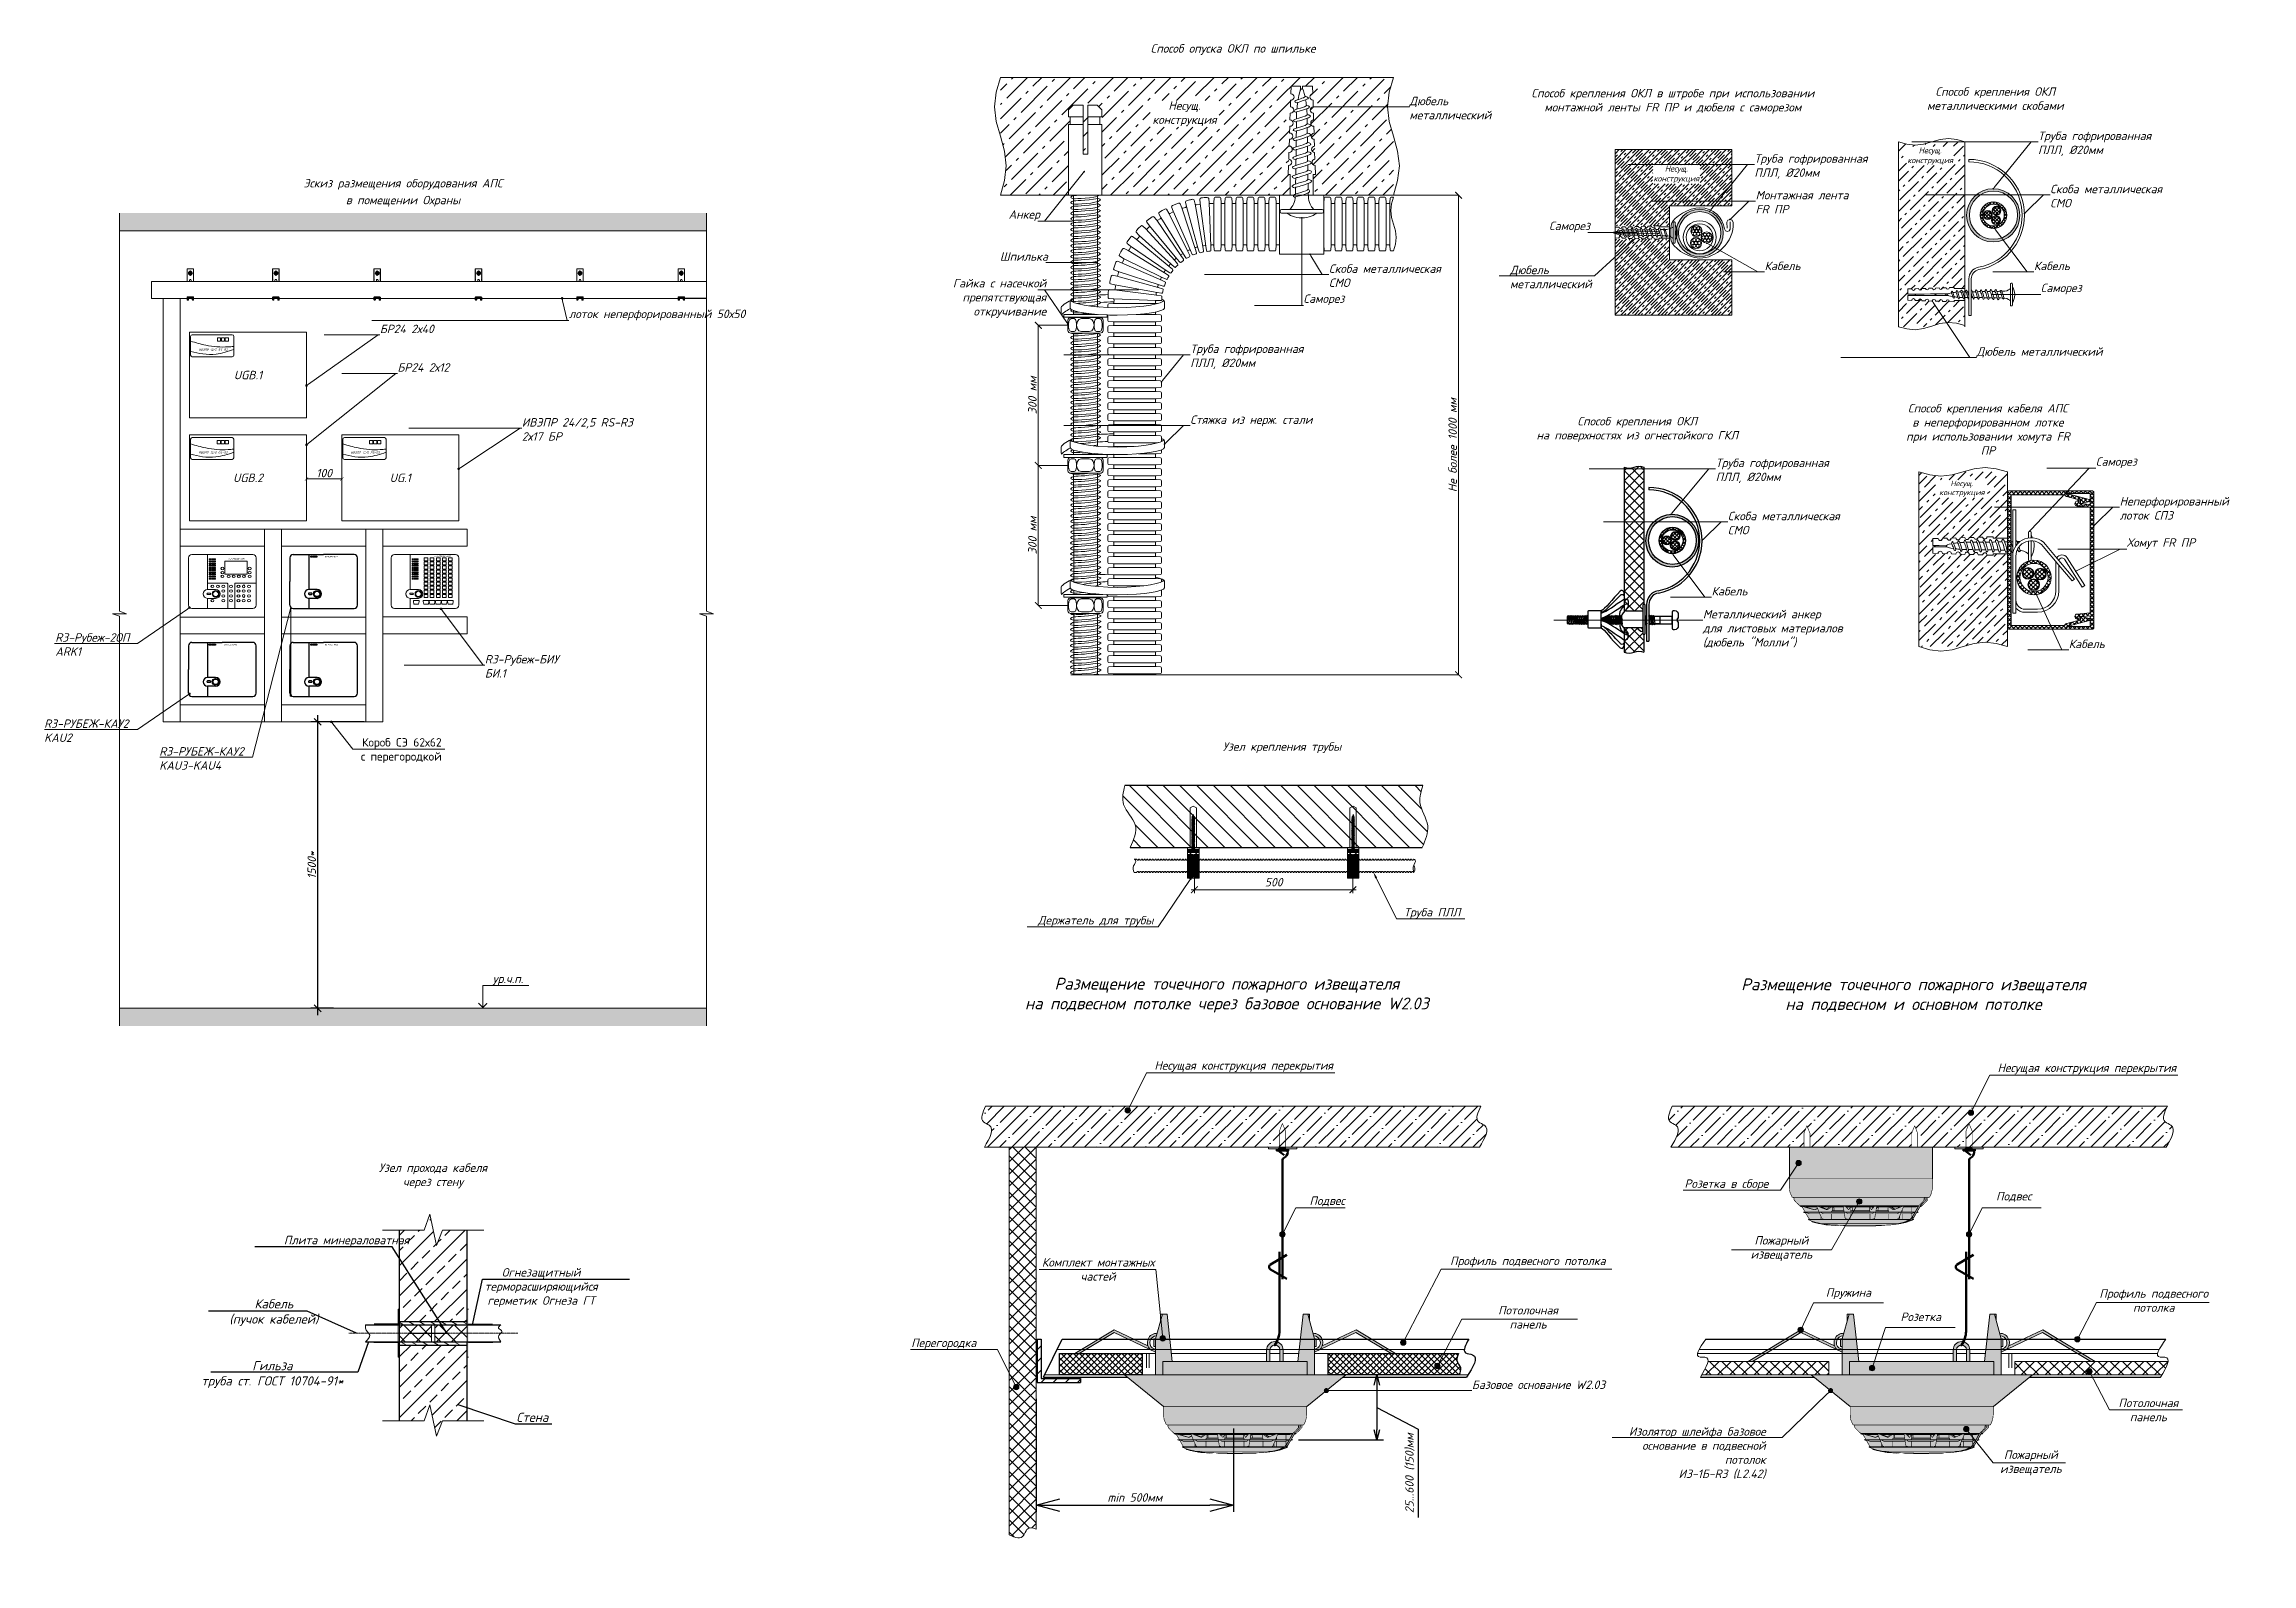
# Model space of a CAD drawing. Header units: millimetres. Extents: x -352922 to 707789, y -273589 to 355472.
# Drawn here: x 488850 to 554182, y -195143 to -150176 of the extents above; entities that cross this region are included whole.
import ezdxf
from ezdxf import colors
from ezdxf.entities.mleader import LeaderData, LeaderLine
from ezdxf.math import Vec2, Vec3

# ---------------------------------------------------------------- set-up
doc = ezdxf.new("R2010")
doc.units = ezdxf.units.MM
doc.header["$LTSCALE"] = 0.5
for name, pattern in [('CENTER', [2, 1.25, -0.25, 0.25, -0.25]), ('CONTI', [0]), ('HIDDEN', [0.375, 0.25, -0.125]), ('K5LT32769', [0]), ('K5LT_BASIC', [0]), ('K5LT_REINFORCED', [0]), ('K5LT_THIN', [0]), ('K5LT_THIN_INCLUDED_TO_HATCHING', [0]), ('осевая', [50.8, 31.75, -6.35, 6.35, -6.35])]:
    doc.linetypes.add(name, pattern=pattern)
doc.layers.get('0').update_dxf_attribs({"lineweight": 18})
doc.layers.get('Defpoints').update_dxf_attribs({"color": 4, "lineweight": 140})
doc.layers.add('13_СКУД_линии', color=10, linetype='Continuous', lineweight=30)
doc.layers.add('_ПС', color=1, linetype='Continuous')
doc.styles.add('BDG_GOST_Common_R', font='GOST Common.ttf')
doc.styles.add('BDG_T_R', font='GOST Common.ttf')
doc.styles.add('GOST-2.304_Type-B', font='GOST Common.ttf')
doc.styles.add('ISOCPEUR', font='isocpeui.ttf', dxfattribs={"height": 250})
doc.styles.get("Standard").update_dxf_attribs({"font": 'txt.shx'})
doc.linetypes.add('Открыто в трубе', pattern='A,2,[1,BDG_GOST,S=1,R=0,X=0,Y=0],-4', length=6)
doc.dimstyles.new('BDG_D_1-1', dxfattribs={"dimtxt": 2.5, "dimasz": 2, "dimexe": 1, "dimexo": 0.5, "dimgap": 0.5, "dimtad": 1, "dimdec": 4, "dimdsep": 46, "dimtxsty": 'BDG_T_R', "dimblk": 'ARCHTICK', "dimcen": 0, "dimclrd": 256, "dimclre": 256, "dimclrt": 256, "dimadec": 4, "dimazin": 2, "dimtfac": 1, "dimtdec": 4, "dimtofl": 0, "dimtmove": 1, "dimatfit": 3, "dimfxl": 1, "dimtolj": 1, "dimtzin": 0, "dimlwd": -1, "dimlwe": -1, "dimarcsym": 0})
doc.dimstyles.new('BDG_D_1-1 - 250', dxfattribs={"dimtxt": 250, "dimasz": 200, "dimexe": 100, "dimexo": 75, "dimgap": 100, "dimtad": 1, "dimdec": 0, "dimdsep": 46, "dimtxsty": 'BDG_T_R', "dimblk": 'ARCHTICK', "dimcen": 0, "dimdle": 100, "dimclrd": 256, "dimclre": 256, "dimclrt": 256, "dimadec": 0, "dimazin": 2, "dimtfac": 1, "dimtdec": 0, "dimtofl": 0, "dimtmove": 1, "dimatfit": 3, "dimfxl": 1, "dimtolj": 1, "dimtzin": 0, "dimlwd": -1, "dimlwe": -1, "dimarcsym": 0})
doc.dimstyles.new('BDG_D_1-100', dxfattribs={"dimscale": 100, "dimtxt": 2.5, "dimasz": 2, "dimexe": 2, "dimexo": 0.5, "dimgap": 0.5, "dimtad": 1, "dimdec": 0, "dimdsep": 46, "dimtxsty": 'BDG_T_R', "dimblk": 'OBLIQUE', "dimcen": 0, "dimdle": 2, "dimclrd": 7, "dimclre": 7, "dimclrt": 7, "dimadec": 0, "dimazin": 2, "dimtfac": 1, "dimtdec": 0, "dimtofl": 0, "dimtmove": 1, "dimatfit": 3, "dimldrblk": 'CLOSEDBLANK', "dimfxl": 1, "dimtolj": 1, "dimtzin": 0, "dimlwd": 25, "dimlwe": 25, "dimarcsym": 0})
doc.dimstyles.new('BDG_D_1-4', dxfattribs={"dimtxt": 2.5, "dimasz": 2, "dimexe": 1, "dimexo": 0.5, "dimgap": 0.5, "dimtad": 1, "dimdec": 4, "dimlfac": 4, "dimdsep": 46, "dimtxsty": 'BDG_GOST_Common_R', "dimblk": 'ARCHTICK', "dimcen": 0, "dimclrd": 256, "dimclre": 256, "dimclrt": 256, "dimadec": 4, "dimazin": 2, "dimtfac": 1, "dimtdec": 4, "dimtofl": 0, "dimtmove": 1, "dimatfit": 3, "dimfxl": 1, "dimtolj": 1, "dimtzin": 0, "dimlwd": -1, "dimlwe": -1, "dimarcsym": 0})
doc.dimstyles.new('SPDS', dxfattribs={"dimscale": 100, "dimtxt": 250, "dimasz": 2.5, "dimexe": 2, "dimexo": 1, "dimgap": 1, "dimtad": 1, "dimdec": 0, "dimtxsty": 'GOST-2.304_Type-B', "dimblk": 'ARCHTICK', "dimcen": 2.5, "dimdle": 2, "dimadec": 0, "dimazin": 2, "dimtfac": 0.75, "dimtdec": 0, "dimtmove": 1, "dimatfit": 3, "dimfxl": 1, "dimtfillclr": 256, "dimtolj": 1, "dimarcsym": 0})
pattern_1 = [(50, (146068.9, -195833.5), (367.55147, -32.15657), [38.43274, -422.7601]), (355, (146068.9, -195833.5), (-71.10242, 385.4508), [30.7462, -338.20926]), (100.45144, (146099.53, -195836.17), (296.44904, 353.2942), [32.6628, -359.2911]), (46.1842, (146068.9, -195731), (546.8929, -84.819), [57.6491, -634.1402]), (96.63556, (146114.5, -195738.1), (478.9549, 499.1739), [48.9942, -538.9371]), (351.18415, (146068.9, -195731), (478.9549, 499.1739), [46.1192, -507.3116]), (21, (146120.14, -195756.63), (305.87696, -206.3166), [38.43274, -422.7601]), (326, (146120.14, -195756.63), (124.68352, 371.59305), [30.7462, -338.2081]), (71.45144, (146145.63, -195773.82), (430.56048, 165.27644), [32.6628, -359.2905]), (37.5, (146068.9, -195833.49), (6.231154, 170.58696), [0, -334.10859, 0, -343.33245, 0, -339.48918]), (7.5, (146068.9, -195833.5), (134.80643, 202.11095), [0, -195.75074, 0, -326.42204, 0, -129.39021]), (327.5, (145954.63, -195833.49), (273.549483, -11.55755), [0, -128.10912, 0, -399.70046, 0, -530.37177]), (317.5, (145903.38, -195833.5), (298.84566, 51.2971), [0, -166.54186, 0, -265.4421, 0, -376.64082])]

msp = doc.modelspace()

# ---------------------------------------------------------------- texts
at = {"transparency": 33554687, "attachment_point": 5, "style": 'ISOCPEUR'}
for s, insert, char_height, width in [('Способ опуска ОКЛ по шпильке', (524034.14522, -150336.97102), 250, 12289.5968978), ('Способ крепления ОКЛ в штробе при использовании \\Pмонтажной ленты FR ПР и дюбеля с саморезом', (537046.71979, -151867.36304), 250, 12289.5968978), ('Способ крепления ОКЛ \\Pметаллическими скобами', (546589.65422, -151787.36304), 250, 5186.994807), ('Несущ.\\Pконструкция', (522597.08293, -152236.39234), 250, 2042.8203421), ('Несущ.\\Pконструкция', (544662.94384, -153488.39698), 175, 1464.6165187), ('Несущ.\\Pконструкция', (537151.51769, -154029.95362), 175, 1399.9971996), ('Способ крепления ОКЛ \\Pна поверхностях из огнестойкого ГКЛ', (535994.94574, -161574.47757), 250, 6203.5395039), ('Способ крепления кабеля АПС\\Pв неперфорированном лотке при использовании хомута FR ПР ', (546371.62502, -161574.47757), 250, 5186.994807), ('Несущ.\\Pконструкция', (545600.47431, -163329.18115), 159.25, 1273.9974517), ('Размещение точечного пожарного извещателя \\Pна подвесном потолке через базовое основание W2.03', (523850.56492, -178316.46136), 350, 13650.0398103), ('Размещение точечного пожарного извещателя \\Pна подвесном и основном потолке', (544168.99129, -178316.46136), 350, 13140.4993228), ('\\pxqc;Несущая конструкция перекрытия', (524348.22896, -180429.67541), 250, 6878.9054913), ('\\pxqc;Несущая конструкция перекрытия', (549299.76356, -180499.30328), 250, 6878.9054913), ('\\pxqc;Розетка в сборе', (538631.98565, -183926.57379), 250, 3431.2657106), ('\\pxqc;Подвес', (547133.92519, -184283.74949), 250, 6515.0561527), ('\\pxqc;Подвес', (526815.49882, -184418.72053), 250, 6515.0561527), ('\\pxqc;Пожарный извещатель', (540259.13262, -185813.83024), 250, 1703.1282611), ('\\pxqc;Комплект монтажных \\Pчастей', (520040.08612, -186430.43968), 250, 6515.0561527), ('\\pxqc;Профиль подвесного потолка', (532755.8791, -186212.24984), 250, 6515.0561527), ('\\pxqc;Пружина', (542244.58016, -187149.81311), 250, 1703.1282611), ('\\pxqc;Профиль подвесного \\Pпотолка', (551278.0861, -187351.63968), 250, 5615.6780781), ('\\pxqc;Потолочная \\Pпанель', (532763.31792, -187847.47593), 250, 6515.0561527), ('\\pxqc;Розетка', (544385.62895, -187833.39421), 250, 1703.1282611), ('\\pxqc;Перегородка', (515471.72341, -188636.68131), 250, 6878.9054913), ('\\pxqc;Потолочная \\Pпанель', (551118.69479, -190590.42462), 250, 3445.4167905), ('\\pxqc;Пожарный извещатель', (547641.12279, -192156.22053), 250, 1703.1282611)]:
    msp.add_mtext(s, dxfattribs=dict(at, insert=insert, char_height=char_height, width=width))
at = {"color": 0, "transparency": 33554687, "insert": (499470.82388, -154573.16601), "char_height": 250, "width": 6383.2863021, "attachment_point": 5, "line_spacing_factor": 1.2, "style": 'ISOCPEUR'}
msp.add_mtext('Эскиз размещения оборудования АПС \\Pв помещении Охраны', dxfattribs=at)
at = {"linetype": 'Continuous', "transparency": 33554687, "char_height": 250, "width": 3460, "attachment_point": 5, "style": 'ISOCPEUR'}
for s, insert in [('UGB.1', (494883.86705, -159967.4835)), ('UGB.2', (494882.40405, -163007.4835)), ('UG.1', (499387.24905, -163007.4835))]:
    msp.add_mtext(s, dxfattribs=dict(at, insert=insert))
at = {"lineweight": 30, "transparency": 33554687, "insert": (525481.61773, -170993.54755), "char_height": 250, "width": 7925.1922424, "attachment_point": 5, "style": 'ISOCPEUR'}
msp.add_mtext('Узел крепления трубы', dxfattribs=at)
at = {"lineweight": 15, "ltscale": 0.8, "transparency": 33554687, "insert": (500357.47114, -183664.54706, -21.67345), "char_height": 250, "width": 7869.9038106, "attachment_point": 5, "style": 'ISOCPEUR'}
msp.add_mtext('Узел прохода кабеля\\Pчерез стену', dxfattribs=at)
at = {"layer": '_ПС', "color": 5, "linetype": 'CONTI', "lineweight": 30, "transparency": 33554687, "insert": (541111.97585, -195140.90714), "char_height": 2.5, "width": 5.775, "attachment_point": 1, "style": 'ISOCPEUR'}
msp.add_mtext('BIU1\\P', dxfattribs=at)

# ---------------------------------------------------------------- blocks, each defined once
blk = doc.blocks.new('_None')
blk = doc.blocks.new('_Oblique')
at = {"color": 0, "linetype": 'ByBlock', "lineweight": -2, "transparency": 33554687}
blk.add_line((-0.5, -0.5), (0.5, 0.5), dxfattribs=at)
blk = doc.blocks.new('*D1006')
at = {"layer": '13_СКУД_линии', "color": 7, "lineweight": 25, "ltscale": 150, "transparency": 16777216}
for p, q in [((498321, -170231), (496743, -170231)), ((496943, -170031), (496943, -178906)), ((497415, -178706), (496743, -178706))]:
    blk.add_line(p, q, dxfattribs=at)
at = {"layer": 'Defpoints', "color": 0, "linetype": 'Открыто в трубе', "ltscale": 150, "transparency": 16777216}
for p in [(498371, -170231), (496943, -178706), (497465, -178706)]:
    blk.add_point(p, dxfattribs=at)
at = {"layer": '13_СКУД_линии', "color": 7, "linetype": 'Открыто в трубе', "lineweight": 25, "ltscale": 150, "transparency": 16777216, "xscale": 200, "yscale": 200, "zscale": 200}
for p, rotation in [((496943, -170231), 90), ((496943, -178706), 270)]:
    blk.add_blockref('_Oblique', p, dxfattribs=dict(at, rotation=rotation))
at = {"layer": '13_СКУД_линии', "color": 7, "linetype": 'Открыто в трубе', "lineweight": 30, "ltscale": 150, "transparency": 16777216, "insert": (496768, -174468), "char_height": 250, "attachment_point": 5, "rotation": 90, "style": 'ISOCPEUR'}
blk.add_mtext('\\A1;1500*', dxfattribs=at)
blk = doc.blocks.new('_ClosedBlank')
at = {"color": 0, "linetype": 'ByBlock', "lineweight": -2}
for p, q in [((-1, 0.17), (0, 0)), ((-1, 0.17), (-1, -0.17)), ((0, 0), (-1, -0.17))]:
    blk.add_line(p, q, dxfattribs=at)
blk = doc.blocks.new('A$C8b525c49')
for p, q in [((-1000, 1500), (-1000, 800)), ((1000, 100), (1000, 1500)), ((-1000, 100), (-1000, 800)), ((-900, 0), (900, 0))]:
    blk.add_line(p, q)
at = {"lineweight": 20}
for p, q in [((-435, 1600), (-435, 563)), ((-196, 563), (-435, 563)), ((-435, 303), (-435, 0)), ((-196, 303), (-435, 303)), ((-362, 459), (-433, 459)), ((-433, 419), (-362, 419))]:
    blk.add_line(p, q, dxfattribs=at)
blk.add_lwpolyline([(-900, 1600), (900, 1600)])
for points in [[(-384, 1475), (-341, 1475), (-341, 1448), (-384, 1448)], [(-384, 1411), (-341, 1411), (-341, 1383), (-384, 1383)], [(-384, 1346), (-341, 1346), (-341, 1319), (-384, 1319)], [(-323, 1475), (-199, 1475), (-199, 1448), (-323, 1448)], [(-323, 1411), (-199, 1411), (-199, 1383), (-323, 1383)], [(-323, 1346), (-199, 1346), (-199, 1319), (-323, 1319)], [(-384, 1282), (-341, 1282), (-341, 1254), (-384, 1254)], [(-384, 1217), (-341, 1217), (-341, 1190), (-384, 1190)], [(-384, 1153), (-341, 1153), (-341, 1125), (-384, 1125)], [(-384, 1088), (-341, 1088), (-341, 1061), (-384, 1061)], [(-384, 1024), (-341, 1024), (-341, 996), (-384, 996)], [(-384, 959), (-341, 959), (-341, 932), (-384, 932)], [(-384, 895), (-341, 895), (-341, 867), (-384, 867)], [(-323, 1282), (-199, 1282), (-199, 1254), (-323, 1254)], [(-323, 1217), (-199, 1217), (-199, 1190), (-323, 1190)], [(-323, 1153), (-199, 1153), (-199, 1125), (-323, 1125)], [(-323, 1088), (-199, 1088), (-199, 1061), (-323, 1061)], [(-323, 1024), (-199, 1024), (-199, 996), (-323, 996)], [(-323, 959), (-199, 959), (-199, 932), (-323, 932)], [(-323, 895), (-199, 895), (-199, 867), (-323, 867)]]:
    blk.add_lwpolyline(points, close=True, dxfattribs=at)
for points in [[(-25, 1501), (85, 1501), (85, 1411), (-25, 1411)], [(-25, 1501), (85, 1501), (85, 1411), (-25, 1411)], [(-25, 1381), (85, 1381), (85, 1291), (-25, 1291)], [(-25, 1381), (85, 1381), (85, 1291), (-25, 1291)], [(155, 1501), (265, 1501), (265, 1411), (155, 1411)], [(155, 1501), (265, 1501), (265, 1411), (155, 1411)], [(155, 1381), (265, 1381), (265, 1291), (155, 1291)], [(155, 1381), (265, 1381), (265, 1291), (155, 1291)], [(335, 1501), (445, 1501), (445, 1411), (335, 1411)], [(335, 1501), (445, 1501), (445, 1411), (335, 1411)], [(335, 1381), (445, 1381), (445, 1291), (335, 1291)], [(335, 1381), (445, 1381), (445, 1291), (335, 1291)], [(515, 1501), (625, 1501), (625, 1411), (515, 1411)], [(515, 1501), (625, 1501), (625, 1411), (515, 1411)], [(515, 1381), (625, 1381), (625, 1291), (515, 1291)], [(515, 1381), (625, 1381), (625, 1291), (515, 1291)], [(695, 1501), (805, 1501), (805, 1411), (695, 1411)], [(695, 1501), (805, 1501), (805, 1411), (695, 1411)], [(695, 1381), (805, 1381), (805, 1291), (695, 1291)], [(695, 1381), (805, 1381), (805, 1291), (695, 1291)], [(-25, 1261), (85, 1261), (85, 1171), (-25, 1171)], [(-25, 1261), (85, 1261), (85, 1171), (-25, 1171)], [(-25, 1141), (85, 1141), (85, 1051), (-25, 1051)], [(-25, 1141), (85, 1141), (85, 1051), (-25, 1051)], [(-25, 1021), (85, 1021), (85, 931), (-25, 931)], [(-25, 1021), (85, 1021), (85, 931), (-25, 931)], [(-25, 901), (85, 901), (85, 811), (-25, 811)], [(-25, 901), (85, 901), (85, 811), (-25, 811)], [(-25, 781), (85, 781), (85, 691), (-25, 691)], [(-25, 781), (85, 781), (85, 691), (-25, 691)], [(-25, 661), (85, 661), (85, 571), (-25, 571)], [(-25, 661), (85, 661), (85, 571), (-25, 571)], [(155, 1261), (265, 1261), (265, 1171), (155, 1171)], [(155, 1261), (265, 1261), (265, 1171), (155, 1171)], [(155, 1141), (265, 1141), (265, 1051), (155, 1051)], [(155, 1141), (265, 1141), (265, 1051), (155, 1051)], [(155, 1021), (265, 1021), (265, 931), (155, 931)], [(155, 1021), (265, 1021), (265, 931), (155, 931)], [(155, 901), (265, 901), (265, 811), (155, 811)], [(155, 901), (265, 901), (265, 811), (155, 811)], [(155, 781), (265, 781), (265, 691), (155, 691)], [(155, 781), (265, 781), (265, 691), (155, 691)], [(155, 661), (265, 661), (265, 571), (155, 571)], [(155, 661), (265, 661), (265, 571), (155, 571)], [(335, 1261), (445, 1261), (445, 1171), (335, 1171)], [(335, 1261), (445, 1261), (445, 1171), (335, 1171)], [(335, 1141), (445, 1141), (445, 1051), (335, 1051)], [(335, 1141), (445, 1141), (445, 1051), (335, 1051)], [(335, 1021), (445, 1021), (445, 931), (335, 931)], [(335, 1021), (445, 1021), (445, 931), (335, 931)], [(335, 901), (445, 901), (445, 811), (335, 811)], [(335, 901), (445, 901), (445, 811), (335, 811)], [(335, 781), (445, 781), (445, 691), (335, 691)], [(335, 781), (445, 781), (445, 691), (335, 691)], [(335, 661), (445, 661), (445, 571), (335, 571)], [(335, 661), (445, 661), (445, 571), (335, 571)], [(515, 1261), (625, 1261), (625, 1171), (515, 1171)], [(515, 1261), (625, 1261), (625, 1171), (515, 1171)], [(515, 1141), (625, 1141), (625, 1051), (515, 1051)], [(515, 1141), (625, 1141), (625, 1051), (515, 1051)], [(515, 1021), (625, 1021), (625, 931), (515, 931)], [(515, 1021), (625, 1021), (625, 931), (515, 931)], [(515, 901), (625, 901), (625, 811), (515, 811)], [(515, 901), (625, 901), (625, 811), (515, 811)], [(515, 781), (625, 781), (625, 691), (515, 691)], [(515, 781), (625, 781), (625, 691), (515, 691)], [(515, 661), (625, 661), (625, 571), (515, 571)], [(515, 661), (625, 661), (625, 571), (515, 571)], [(695, 1261), (805, 1261), (805, 1171), (695, 1171)], [(695, 1261), (805, 1261), (805, 1171), (695, 1171)], [(695, 1141), (805, 1141), (805, 1051), (695, 1051)], [(695, 1141), (805, 1141), (805, 1051), (695, 1051)], [(695, 1021), (805, 1021), (805, 931), (695, 931)], [(695, 1021), (805, 1021), (805, 931), (695, 931)], [(695, 901), (805, 901), (805, 811), (695, 811)], [(695, 901), (805, 901), (805, 811), (695, 811)], [(695, 781), (805, 781), (805, 691), (695, 691)], [(695, 781), (805, 781), (805, 691), (695, 691)], [(695, 661), (805, 661), (805, 571), (695, 571)], [(695, 661), (805, 661), (805, 571), (695, 571)], [(-175, 212), (-192, 126), (-328, 126), (-345, 212), (-345, 236), (-175, 236)], [(115, 212), (98, 126), (-38, 126), (-55, 212), (-55, 236), (115, 236)], [(-25, 541), (85, 541), (85, 451), (-25, 451)], [(-25, 541), (85, 541), (85, 451), (-25, 451)], [(-25, 421), (85, 421), (85, 331), (-25, 331)], [(295, 212), (278, 126), (142, 126), (125, 212), (125, 236), (295, 236)], [(155, 541), (265, 541), (265, 451), (155, 451)], [(155, 541), (265, 541), (265, 451), (155, 451)], [(155, 421), (265, 421), (265, 331), (155, 331)], [(475, 212), (458, 126), (322, 126), (305, 212), (305, 236), (475, 236)], [(335, 541), (445, 541), (445, 451), (335, 451)], [(335, 541), (445, 541), (445, 451), (335, 451)], [(335, 421), (445, 421), (445, 331), (335, 331)], [(655, 212), (638, 126), (502, 126), (485, 212), (485, 236), (655, 236)], [(515, 541), (625, 541), (625, 451), (515, 451)], [(515, 541), (625, 541), (625, 451), (515, 451)], [(515, 421), (625, 421), (625, 331), (515, 331)], [(835, 212), (818, 126), (682, 126), (665, 212), (665, 236), (835, 236)], [(695, 541), (805, 541), (805, 451), (695, 451)], [(695, 541), (805, 541), (805, 451), (695, 451)], [(695, 421), (805, 421), (805, 331), (695, 331)]]:
    blk.add_lwpolyline(points, close=True)
for radius in [100, 80]:
    blk.add_circle((-196, 433), radius, dxfattribs=at)
for centre, start, end in [((-900, 1500), 90, 180), ((900, 1500), 0, 90), ((-900, 100), 180, 270), ((900, 100), 270, 0)]:
    blk.add_arc(centre, 100, start, end)
for centre, radius, start, end in [((-435, 433), 130, 90, 270), ((-433, 439), 20, 90, 270), ((-362, 439), 20, 270, 90), ((-196, 433), 130, 270, 90)]:
    blk.add_arc(centre, radius, start, end, dxfattribs=at)
at = {"lineweight": 20, "insert": (277, 1580), "char_height": 50, "attachment_point": 1, "style": 'ISOCPEUR'}
blk.add_mtext_dynamic_manual_height_columns('R3-Рубеж-БИУ', width=419.73, gutter_width=12.5, heights=[0], dxfattribs=at)
blk = doc.blocks.new('Рубеж-БИУ')
blk.add_blockref('A$C8b525c49', (0, 0))
blk = doc.blocks.new('ИВЭПР 12_5 2х40')
at = {"lineweight": 20}
for p, q in [((-169.9, 186.2), (-169.9, 241.1)), ((-164.9, 246.1), (-47, 246.1)), ((-42, 241.1), (-42, 186.2)), ((-47, 181.2), (-164.9, 181.2))]:
    blk.add_line(p, q, dxfattribs=at)
blk.add_lwpolyline([(-173, 254), (173, 254), (173, 0), (-173, 0)], close=True)
for points in [[(-90.8, 237.5), (-81.2, 237.5), (-81.2, 227.7), (-90.8, 227.7)], [(-79, 237.5), (-69.4, 237.5), (-69.4, 227.7), (-79, 227.7)], [(-67.4, 237.5), (-57.8, 237.5), (-57.8, 227.7), (-67.4, 227.7)]]:
    blk.add_lwpolyline(points, close=True, dxfattribs=at)
for centre, start, end in [((-164.9, 241.1), 90, 180), ((-47, 241.1), 0, 90), ((-164.9, 186.2), 180, 270), ((-47, 186.2), 270, 0)]:
    blk.add_arc(centre, 5, start, end, dxfattribs=at)
blk.add_spline([(-169.6, 197.1), (-134.2, 189.5), (-94.8, 189), (-42, 202.4)], degree=3, dxfattribs=at)
blk.add_open_spline([(-169.5, 227.2), (-154.7, 222.8), (-118.8, 212.1), (-75.4, 208.7), (-48.1, 211.2), (-42.7, 211.7), (-42.5, 211.8), (-42.2, 211.8), (-42, 211.8)], degree=3, knots=[0, 0, 0, 0, 925.459847, 2247.059206, 2573.193282, 2573.193282, 2573.193282, 2586.350797, 2586.350797, 2586.350797, 2586.350797], dxfattribs=at)
at = {"lineweight": 20, "insert": (-146.4, 205), "char_height": 6.5, "attachment_point": 1, "style": 'ISOCPEUR'}
blk.add_mtext_dynamic_manual_height_columns('ИВЭПР 12/5 RS-R3', width=225.735, gutter_width=1.25, heights=[0], dxfattribs=at)
blk = doc.blocks.new('2ОП-R3')
at = {"color": 0, "lineweight": 18}
for p, q in [((-1000, 1500), (-1000, 800)), ((-435, 1600), (-435, 563)), ((1000, 100), (1000, 1500)), ((-1000, 100), (-1000, 800)), ((-900, 0), (900, 0)), ((-196, 563), (-435, 563)), ((-435, 303), (-435, 0)), ((-196, 303), (-435, 303)), ((-362, 459), (-433, 459)), ((-433, 419), (-362, 419))]:
    blk.add_line(p, q, dxfattribs=at)
blk.add_lwpolyline([(-900, 1600), (900, 1600)])
for points in [[(-384, 1475), (-341, 1475), (-341, 1448), (-384, 1448)], [(-384, 1411), (-341, 1411), (-341, 1383), (-384, 1383)], [(-384, 1346), (-341, 1346), (-341, 1319), (-384, 1319)], [(-323, 1475), (-199, 1475), (-199, 1448), (-323, 1448)], [(-323, 1411), (-199, 1411), (-199, 1383), (-323, 1383)], [(-323, 1346), (-199, 1346), (-199, 1319), (-323, 1319)], [(75, 1400), (740, 1400), (740, 1015), (75, 1015)], [(-384, 1282), (-341, 1282), (-341, 1254), (-384, 1254)], [(-384, 1217), (-341, 1217), (-341, 1190), (-384, 1190)], [(-384, 1153), (-341, 1153), (-341, 1125), (-384, 1125)], [(-384, 1088), (-341, 1088), (-341, 1061), (-384, 1061)], [(-384, 1024), (-341, 1024), (-341, 996), (-384, 996)], [(-384, 959), (-341, 959), (-341, 932), (-384, 932)], [(-384, 895), (-341, 895), (-341, 867), (-384, 867)], [(-323, 1282), (-199, 1282), (-199, 1254), (-323, 1254)], [(-323, 1217), (-199, 1217), (-199, 1190), (-323, 1190)], [(-323, 1153), (-199, 1153), (-199, 1125), (-323, 1125)], [(-323, 1088), (-199, 1088), (-199, 1061), (-323, 1061)], [(-323, 1024), (-199, 1024), (-199, 996), (-323, 996)], [(-323, 959), (-199, 959), (-199, 932), (-323, 932)], [(-323, 895), (-199, 895), (-199, 867), (-323, 867)]]:
    blk.add_lwpolyline(points, close=True, dxfattribs=at)
for points in [[(-435, 756), (140, 756, -0.414214), (160, 736), (160, 0)], [(1000, 756), (390, 756, 0.414214), (370, 736), (370, 0)]]:
    blk.add_lwpolyline(points, format="xyb", dxfattribs=at)
for radius in [100, 80]:
    blk.add_circle((-196, 433), radius, dxfattribs=at)
for centre, radius, start, end in [((-900, 1500), 100, 90, 180), ((900, 1500), 100, 0, 90), ((-900, 100), 100, 180, 270), ((-435, 433), 130, 90, 270), ((-433, 439), 20, 90, 270), ((-362, 439), 20, 270, 90), ((-196, 433), 130, 270, 90), ((900, 100), 100, 270, 0)]:
    blk.add_arc(centre, radius, start, end, dxfattribs=at)
for centre, major_axis in [((-290, 656), (-45, 0)), ((-130, 656), (-45, 0)), ((5, 1186), (-45, 0)), ((5, 1066), (-45, 0)), ((5, 956), (-45, 0)), ((30, 656), (-45, 0)), ((190, 956), (-45, 0)), ((260, 656), (-45, 0)), ((340, 956), (-45, 0)), ((480, 656), (-45, 0)), ((490, 956), (-45, 0)), ((640, 956), (-45, 0)), ((635, 656), (0, -45)), ((790, 656), (-45, 0)), ((812, 1186), (-45, 0)), ((812, 1066), (-45, 0)), ((812, 956), (-45, 0)), ((-290, 236), (-45, 0)), ((30, 516), (-45, 0)), ((30, 376), (-45, 0)), ((30, 236), (-45, 0)), ((260, 516), (-45, 0)), ((260, 376), (-45, 0)), ((260, 236), (-45, 0)), ((480, 516), (-45, 0)), ((480, 376), (-45, 0)), ((480, 236), (-45, 0)), ((635, 516), (-45, 0)), ((635, 236), (-45, 0)), ((635, 376), (0, 45)), ((790, 516), (-45, 0)), ((790, 376), (-45, 0)), ((790, 236), (-45, 0))]:
    blk.add_ellipse(centre, major_axis=major_axis, ratio=0.777778, dxfattribs=at)
at = {"color": 0, "lineweight": 18, "insert": (180, 1500), "char_height": 50, "attachment_point": 1, "style": 'ISOCPEUR'}
blk.add_mtext_dynamic_manual_height_columns('R3-Рубеж-2ОП', width=27.55, gutter_width=12.5, heights=[0], dxfattribs=at)
blk = doc.blocks.new('_ArchTick')
at = {"color": 0, "linetype": 'ByBlock', "const_width": 0.15}
blk.add_lwpolyline([(-0.5, -0.5), (0.5, 0.5)], dxfattribs=at)
blk = doc.blocks.new('*D1007')
at = {"transparency": 16777216}
for p, q in [((496612, -163404), (496612, -163041)), ((497657, -163042), (496612, -163042)), ((497657, -163399), (497657, -163041))]:
    blk.add_line(p, q, dxfattribs=at)
at = {"layer": 'Defpoints', "color": 0, "transparency": 16777216}
for p in [(496612, -163042), (496612, -163404), (497657, -163400)]:
    blk.add_point(p, dxfattribs=at)
at = {"transparency": 16777216, "xscale": 100, "yscale": 100, "zscale": 100, "rotation": 180}
blk.add_blockref('_ArchTick', (496612, -163042), dxfattribs=at)
at = {"transparency": 16777216, "xscale": 100, "yscale": 100, "zscale": 100}
blk.add_blockref('_ArchTick', (497657, -163042), dxfattribs=at)
at = {"transparency": 16777216, "insert": (497135, -162867), "char_height": 250, "attachment_point": 5, "style": 'ISOCPEUR'}
blk.add_mtext('\\A1;100', dxfattribs=at)
blk = doc.blocks.new('_Dot')
at = {"color": 0, "linetype": 'ByBlock', "lineweight": -2}
blk.add_line((-0.5, 0), (-1, 0), dxfattribs=at)
at = {"color": 0, "linetype": 'ByBlock', "const_width": 0.5}
blk.add_lwpolyline([(-0.25, 0, 1), (0.25, 0, 1)], format="xyb", close=True, dxfattribs=at)
blk = doc.blocks.new('*D1003')
at = {"transparency": 16777216}
for p, q in [((528781, -154647), (530707, -154647)), ((530706, -154647), (530706, -168836)), ((519237, -168836), (530707, -168836))]:
    blk.add_line(p, q, dxfattribs=at)
at = {"layer": 'Defpoints', "color": 0, "transparency": 16777216}
for p in [(528780, -154647), (519236, -168836), (530706, -168836)]:
    blk.add_point(p, dxfattribs=at)
at = {"transparency": 16777216, "xscale": 200, "yscale": 200, "zscale": 200}
for p, rotation in [((530706, -154647), 90), ((530706, -168836), 270)]:
    blk.add_blockref('_ArchTick', p, dxfattribs=dict(at, rotation=rotation))
at = {"transparency": 16777216, "insert": (530531, -162042), "char_height": 250, "attachment_point": 5, "rotation": 90, "style": 'ISOCPEUR'}
blk.add_mtext('\\A1;Не более 1000 мм', dxfattribs=at)
blk = doc.blocks.new('*D1004')
at = {"transparency": 16777216}
for p, q in [((519164, -158496), (518269, -158496)), ((518270, -162641), (518270, -158496)), ((519164, -162641), (518269, -162641))]:
    blk.add_line(p, q, dxfattribs=at)
at = {"layer": 'Defpoints', "color": 0, "transparency": 16777216}
for p in [(518270, -158496), (519165, -158496), (519165, -162641)]:
    blk.add_point(p, dxfattribs=at)
at = {"transparency": 16777216, "xscale": 200, "yscale": 200, "zscale": 200}
for p, rotation in [((518270, -158496), 90), ((518270, -162641), 270)]:
    blk.add_blockref('_ArchTick', p, dxfattribs=dict(at, rotation=rotation))
at = {"transparency": 16777216, "insert": (518095, -160568), "char_height": 250, "attachment_point": 5, "rotation": 90, "style": 'ISOCPEUR'}
blk.add_mtext('\\A1;300 мм', dxfattribs=at)
blk = doc.blocks.new('*D1005')
at = {"transparency": 16777216}
for p, q in [((519164, -162641), (518269, -162641)), ((518270, -166786), (518270, -162641)), ((519164, -166786), (518269, -166786))]:
    blk.add_line(p, q, dxfattribs=at)
at = {"layer": 'Defpoints', "color": 0, "transparency": 16777216}
for p in [(518270, -162641), (519165, -162641), (519165, -166786)]:
    blk.add_point(p, dxfattribs=at)
at = {"transparency": 16777216, "xscale": 200, "yscale": 200, "zscale": 200}
for p, rotation in [((518270, -162641), 90), ((518270, -166786), 270)]:
    blk.add_blockref('_ArchTick', p, dxfattribs=dict(at, rotation=rotation))
at = {"transparency": 16777216, "insert": (518095, -164713), "char_height": 250, "attachment_point": 5, "rotation": 90, "style": 'ISOCPEUR'}
blk.add_mtext('\\A1;300 мм', dxfattribs=at)
blk = doc.blocks.new('_Open30')
at = {"color": 0, "lineweight": -2}
for p, q in [((-1, 0.268), (0, 0)), ((0, 0), (-1, -0.268)), ((0, 0), (-1, 0))]:
    blk.add_line(p, q, dxfattribs=at)
blk = doc.blocks.new('*D1009')
at = {"color": 0, "lineweight": -2, "ltscale": 100, "transparency": 16777216}
for p, q in [((518209, -190256), (518209, -193606)), ((524043, -191136), (524043, -193606)), ((518909, -193406), (523343, -193406))]:
    blk.add_line(p, q, dxfattribs=at)
at = {"layer": 'Defpoints', "color": 0, "ltscale": 100, "transparency": 16777216}
for p in [(518209, -190156), (524043, -191036), (524043, -193406)]:
    blk.add_point(p, dxfattribs=at)
at = {"color": 0, "lineweight": -2, "ltscale": 100, "transparency": 16777216, "xscale": 700, "yscale": 700, "zscale": 700, "rotation": 180}
blk.add_blockref('_Open30', (518209, -193406), dxfattribs=at)
at = {"color": 0, "lineweight": -2, "ltscale": 100, "transparency": 16777216, "xscale": 700, "yscale": 700, "zscale": 700}
blk.add_blockref('_Open30', (524043, -193406), dxfattribs=at)
at = {"color": 0, "ltscale": 100, "transparency": 16777216, "insert": (521126, -193181), "char_height": 250, "attachment_point": 5, "style": 'ISOCPEUR'}
blk.add_mtext('\\A1;min 500мм', dxfattribs=at)
blk = doc.blocks.new('*D1010')
at = {"color": 0, "lineweight": -2, "ltscale": 100, "transparency": 16777216}
for p, q in [((528682, -189553), (528086, -189553)), ((528286, -189853), (528286, -191175)), ((528286, -190514), (529514, -191154)), ((529514, -191154), (529514, -193769)), ((525968, -191475), (528486, -191475))]:
    blk.add_line(p, q, dxfattribs=at)
at = {"layer": 'Defpoints', "color": 0, "ltscale": 100, "transparency": 16777216}
for p in [(528782, -189553), (525868, -191475), (528286, -191475)]:
    blk.add_point(p, dxfattribs=at)
at = {"color": 0, "lineweight": -2, "ltscale": 100, "transparency": 16777216, "xscale": 300, "yscale": 300, "zscale": 300}
for p, rotation in [((528286, -189553), 90), ((528286, -191475), 270)]:
    blk.add_blockref('_Open30', p, dxfattribs=dict(at, rotation=rotation))
at = {"color": 0, "ltscale": 100, "transparency": 16777216, "insert": (529264, -192462), "char_height": 250, "attachment_point": 5, "rotation": 90, "style": 'ISOCPEUR'}
blk.add_mtext('\\A1;25...600 (150)мм', dxfattribs=at)
blk = doc.blocks.new('*D1008')
at = {"transparency": 16777216}
for p, q in [((522891, -174828), (522891, -175298)), ((527579, -174828), (527579, -175298)), ((522791, -175198), (527679, -175198))]:
    blk.add_line(p, q, dxfattribs=at)
at = {"layer": 'Defpoints', "color": 0, "transparency": 16777216}
for p in [(522891, -174753), (527579, -174753), (527579, -175198)]:
    blk.add_point(p, dxfattribs=at)
at = {"transparency": 16777216, "xscale": 200, "yscale": 200, "zscale": 200, "rotation": 180}
blk.add_blockref('_ArchTick', (522891, -175198), dxfattribs=at)
at = {"transparency": 16777216, "xscale": 200, "yscale": 200, "zscale": 200}
blk.add_blockref('_ArchTick', (527579, -175198), dxfattribs=at)
at = {"transparency": 16777216, "insert": (525235, -174973), "char_height": 250, "attachment_point": 5, "style": 'ISOCPEUR'}
blk.add_mtext('\\A1;500', dxfattribs=at)
blk = doc.blocks.new('Скоба')
h = blk.add_hatch()
h.set_pattern_fill('ANSI31', scale=45, angle=90, style=0)
h.set_pattern_definition([(135, (8029, -19851.9697), (-3.9774756, -3.9774756), [])])
h.paths.add_polyline_path([(63, -55), (63, -100), (260, -100), (260, -55)])
h.paths.add_polyline_path([(63, 0), (63, -45), (260, -45), (260, 0)])
h.paths.add_polyline_path([(18, 0), (18, -50), (45, -50), (45, 0)])
h.paths.add_polyline_path([(18, -50), (18, -100), (45, -100), (45, -50)])
for p, q in [((-360, -50), (-347, -23)), ((-360, -50), (-347, -77)), ((0, -23), (-347, -23)), ((0, -77), (-347, -77))]:
    blk.add_line(p, q)
at = {"color": 252, "lineweight": -3}
for p, q in [((-288, -50), (-272, -47)), ((-288, -50), (-271, -53)), ((-269, -46), (-262, -45)), ((-267, -54), (-259, -56)), ((-259, -44), (-252, -43)), ((-255, -57), (-248, -58)), ((-247, -42), (-243, -41)), ((-241, -41), (-243, -41)), ((-236, -59), (-243, -59)), ((-230, -41), (-236, -41)), ((-225, -59), (-232, -59)), ((-218, -41), (-225, -41)), ((-214, -59), (-221, -59)), ((-207, -41), (-214, -41)), ((-202, -59), (-209, -59)), ((-196, -41), (-202, -41)), ((-191, -59), (-198, -59)), ((-185, -41), (-191, -41)), ((-180, -59), (-187, -59)), ((-173, -41), (-180, -41)), ((-169, -59), (-176, -59)), ((-162, -41), (-169, -41)), ((-158, -59), (-164, -59)), ((-151, -41), (-158, -41)), ((-146, -59), (-153, -59)), ((-140, -41), (-146, -41)), ((-135, -59), (-142, -59)), ((-128, -41), (-135, -41)), ((-124, -59), (-131, -59)), ((-117, -41), (-124, -41)), ((-113, -59), (-119, -59)), ((-106, -41), (-113, -41)), ((-101, -59), (-108, -59)), ((-95, -41), (-101, -41)), ((-90, -59), (-97, -59)), ((-83, -41), (-90, -41)), ((-79, -59), (-86, -59)), ((-72, -41), (-79, -41)), ((-68, -59), (-74, -59)), ((-61, -41), (-68, -41)), ((-56, -59), (-63, -59)), ((-50, -41), (-56, -41)), ((-45, -59), (-52, -59)), ((-38, -41), (-45, -41)), ((-34, -59), (-41, -59)), ((-27, -41), (-34, -41)), ((-23, -59), (-29, -59)), ((-16, -41), (-23, -41)), ((-11, -59), (-18, -59)), ((-11, -41), (-7, -59)), ((-5, -41), (-11, -41)), ((0, -59), (-7, -59)), ((7, -41), (0, -41)), ((11, -59), (4, -59)), ((18, -41), (11, -41)), ((22, -59), (16, -59)), ((22, -41), (27, -59))]:
    blk.add_line(p, q, dxfattribs=at)
at = {"color": 252}
blk.add_line((45, -50), (18, -50), dxfattribs=at)
blk.add_lwpolyline([(270, 0), (270, -100), (0, -100), (0, 0)], close=True)
for points in [[(18, -100), (18, 0), (45, 0), (45, -100)], [(63, 0), (260, 0), (260, -45), (63, -45)], [(63, -100), (260, -100), (260, -55), (63, -55)]]:
    blk.add_lwpolyline(points, close=True, dxfattribs=at)
at = {"color": 252, "lineweight": -3}
for points in [[(-273, -45), (-270, -57), (-267, -60), (-267, -57), (-270, -44), (-272, -41), (-273, -45)], [(65, -14), (65, -86)]]:
    blk.add_lwpolyline(points, dxfattribs=at)
for points in [[(-256, -62), (-258, -59), (-263, -41), (-262, -38), (-259, -41), (-255, -59)], [(-248, -59), (-252, -41), (-251, -37), (-248, -41), (-243, -59), (-244, -64)], [(-232, -59), (-233, -64), (-236, -59), (-241, -41), (-240, -37), (-236, -41)], [(-221, -59), (-222, -64), (-225, -59), (-230, -41), (-228, -37), (-225, -41)], [(-209, -59), (-210, -64), (-214, -59), (-218, -41), (-217, -37), (-214, -41)], [(-198, -59), (-199, -64), (-202, -59), (-207, -41), (-206, -37), (-202, -41)], [(-187, -59), (-188, -64), (-191, -59), (-196, -41), (-195, -37), (-191, -41)], [(-176, -59), (-177, -64), (-180, -59), (-185, -41), (-183, -37), (-180, -41)], [(-164, -59), (-165, -64), (-169, -59), (-173, -41), (-172, -37), (-169, -41)], [(-153, -59), (-154, -64), (-158, -59), (-162, -41), (-161, -37), (-158, -41)], [(-142, -59), (-143, -64), (-146, -59), (-151, -41), (-150, -37), (-146, -41)], [(-131, -59), (-132, -64), (-135, -59), (-140, -41), (-138, -37), (-135, -41)], [(-119, -59), (-120, -64), (-124, -59), (-128, -41), (-127, -37), (-124, -41)], [(-108, -59), (-109, -64), (-113, -59), (-117, -41), (-116, -37), (-113, -41)], [(-97, -59), (-98, -64), (-101, -59), (-106, -41), (-105, -37), (-101, -41)], [(-86, -59), (-87, -64), (-90, -59), (-95, -41), (-93, -37), (-90, -41)], [(-74, -59), (-75, -64), (-79, -59), (-83, -41), (-82, -37), (-79, -41)], [(-63, -59), (-64, -64), (-68, -59), (-72, -41), (-71, -37), (-68, -41)], [(-52, -59), (-53, -64), (-56, -59), (-61, -41), (-60, -37), (-56, -41)], [(-41, -59), (-42, -64), (-45, -59), (-50, -41), (-48, -37), (-45, -41)], [(-29, -59), (-30, -64), (-34, -59), (-38, -41), (-37, -37), (-34, -41)], [(-18, -59), (-19, -64), (-23, -59), (-27, -41), (-26, -37), (-23, -41)], [(-7, -59), (-8, -64), (-11, -59), (-16, -41), (-15, -37), (-11, -41)], [(4, -59), (3, -64), (0, -59), (-5, -41), (-3, -37), (0, -41)], [(16, -59), (15, -64), (11, -59), (7, -41), (8, -37), (11, -41)], [(27, -59), (26, -64), (22, -59), (18, -41), (19, -37), (22, -41)]]:
    blk.add_lwpolyline(points, close=True, dxfattribs=at)
blk.add_lwpolyline([(27, -59, -0.19181), (63, -86), (68, -86), (72, -84), (72, -16), (68, -14), (63, -14, -0.191632), (27, -41), (22, -41)], format="xyb", dxfattribs=at)
at = {"color": 252}
blk.add_lwpolyline([(63, -45), (260, -45)], dxfattribs=at)
blk = doc.blocks.new('R3-Рубеж-КАУ2')
at = {"color": 7, "lineweight": 25}
for p, q in [((-1070, 1500), (-1070, 800)), ((-970, 1600), (-70, 1600)), ((-505, 1600), (-505, 563)), ((830, 1600), (-70, 1600)), ((930, 100), (930, 1500)), ((-1070, 100), (-1070, 800)), ((-970, 0), (830, 0)), ((-266, 563), (-505, 563)), ((-505, 303), (-505, 0)), ((-266, 303), (-505, 303)), ((-432, 459), (-503, 459)), ((-503, 419), (-432, 419))]:
    blk.add_line(p, q, dxfattribs=at)
for points in [[(-454, 1550), (-411, 1550), (-411, 1522), (-454, 1522)], [(-393, 1550), (-269, 1550), (-269, 1522), (-393, 1522)]]:
    blk.add_lwpolyline(points, close=True, dxfattribs=at)
for radius in [100, 80]:
    blk.add_circle((-266, 433), radius, dxfattribs=at)
for centre, radius, start, end in [((-970, 1500), 100, 90, 180), ((830, 1500), 100, 0, 90), ((-970, 100), 100, 180, 270), ((-505, 433), 130, 90, 270), ((-503, 439), 20, 90, 270), ((-432, 439), 20, 270, 90), ((-266, 433), 130, 270, 90), ((830, 100), 100, 270, 0)]:
    blk.add_arc(centre, radius, start, end, dxfattribs=at)
at = {"lineweight": 25, "insert": (162, 1530), "char_height": 37.5, "attachment_point": 5}
blk.add_mtext_dynamic_manual_height_columns('R3-Рубеж-КАУ2', width=27.55, gutter_width=12.5, heights=[0], dxfattribs=at)

# ---------------------------------------------------------------- dimensions: what is measured, and where the dimension line sits
at = {"transparency": 33554687}
for base, p1, p2, text, picture, middle in [((530706.15499, -168836.23138), (528780.15444, -154647.31772), (519236.16323, -168836.23138), 'Не более 1000 мм', '*D1003', (530706.15499, -162041.77455)), ((518269.7764, -158496.0082), (519164.95708, -162640.60098), (519164.96604, -158496.0082), '300 мм', '*D1004', (518269.7764, -160568.30459)), ((518269.76297, -162641.03887), (519164.94365, -166785.63166), (519164.95261, -162641.03887), '300 мм', '*D1005', (518269.76297, -164713.33526))]:
    dim = msp.add_linear_dim(base=base, p1=p1, p2=p2, angle=90, text=text, dimstyle='BDG_D_1-1', override={"dimtxt": 250, "dimasz": 200, "dimgap": 50, "dimtxsty": 'ISOCPEUR'}, dxfattribs=at)
    dim.commit()
    dim.dimension.update_dxf_attribs({"geometry": picture, "text_midpoint": middle, "dimtype": 160})
dim = msp.add_linear_dim(base=(496612.40405, -163042.02699), p1=(497657.24905, -163399.80238), p2=(496612.40405, -163404.21753), text='100', dimstyle='BDG_D_1-4', override={"dimasz": 100, "dimgap": 50, "dimdec": 0, "dimlfac": 0.2, "dimtxsty": 'ISOCPEUR', "dimtmove": 0}, dxfattribs=at)
dim.commit()
dim.dimension.update_dxf_attribs({"geometry": '*D1007', "text_midpoint": (497134.82655, -162867.02699)})
at = {"color": 30, "transparency": 33554687}
dim = msp.add_linear_dim(base=(527579.25235, -175197.74678), p1=(522891.15491, -174752.7578), p2=(527579.25235, -174752.7578), angle=180, text='500', dimstyle='BDG_D_1-1 - 250', override={"dimtxsty": 'ISOCPEUR'}, dxfattribs=at)
dim.commit()
dim.dimension.update_dxf_attribs({"geometry": '*D1008', "text_midpoint": (525235.20363, -174972.74678)})
at = {"color": 0, "ltscale": 100, "transparency": 33554687}
dim = msp.add_linear_dim(base=(528286.09477, -191475.10053), p1=(528781.56843, -189552.99844), p2=(525867.72375, -191475.10053), angle=90, text='25...600 (150)мм', dimstyle='SPDS', override={"dimtxt": 2.5, "dimasz": 3, "dimtxsty": 'ISOCPEUR', "dimblk1": 'Open30', "dimblk2": 'Open30', "dimsah": 1}, dxfattribs=at)
dim.commit()
dim.dimension.update_dxf_attribs({"geometry": '*D1010', "text_midpoint": (529514.25012, -191253.77192), "dimtype": 160})
dim = msp.add_linear_dim(base=(524043.16375, -193406.17113), p1=(518208.88952, -190156.07309), p2=(524043.16375, -191036.30053), text='min 500мм', dimstyle='SPDS', override={"dimtxt": 2.5, "dimasz": 7, "dimtxsty": 'ISOCPEUR', "dimblk1": 'Open30', "dimblk2": 'Open30', "dimsah": 1}, dxfattribs=at)
dim.commit()
dim.dimension.update_dxf_attribs({"geometry": '*D1009', "text_midpoint": (521126.02664, -193181.07643)})
at = {"layer": '13_СКУД_линии', "color": 204, "linetype": 'Открыто в трубе', "lineweight": 30, "ltscale": 150, "transparency": 33554687}
dim = msp.add_linear_dim(base=(496942.58117, -178705.84111), p1=(498371.14005, -170230.84348), p2=(497465.17108, -178705.84111), angle=90, text='1500*', dimstyle='BDG_D_1-100', override={"dimtxsty": 'ISOCPEUR'}, dxfattribs=at)
dim.commit()
dim.dimension.update_dxf_attribs({"geometry": '*D1006', "text_midpoint": (496767.58117, -174468.3423)})

# ---------------------------------------------------------------- hatches: boundary and pattern name
at = {"transparency": 33554687}
h = msp.add_hatch(color=256, dxfattribs=at)
h.paths.add_polyline_path([(547316.58191, -155241.27323), (547261.07969, -154950.86747), (547102.39651, -154701.39674), (546862.90003, -154528.02592), (546576.34921, -154455.19304), (546283.13569, -154493.16447), (546024.59026, -154636.58784), (545837.15698, -154865.24646), (545747.25607, -155146.90907), (545767.55978, -155441.87306), (545895.20615, -155708.5609), (546112.2024, -155909.38079), (546387.96116, -156016.02556), (546683.61202, -156013.46277), (546957.48062, -155902.05367), (547170.96299, -155697.50226), (547293.96707, -155428.64171)])
h.paths.add_polyline_path([(547248.63131, -155235.08846), (547193.18082, -155510.83849), (547035.44978, -155743.71991), (546799.95936, -155897.52854), (546523.31932, -155948.35301), (546248.53665, -155888.29205), (546018.32956, -155726.68286), (545868.48648, -155488.64948), (545822.30228, -155211.19704), (545886.95686, -154937.45881), (546052.39888, -154709.99063), (546292.90843, -154564.15513), (546571.09544, -154522.62416), (546843.71246, -154591.85422), (547068.37792, -154761.08266), (547210.16493, -155004.00092)])
h = msp.add_hatch(dxfattribs=at)
h.set_pattern_fill('AR-CONC', color=252, scale=2.017466)
h.set_pattern_definition(pattern_1)
h.paths.add_polyline_path([(491079.98219, -155173.17038), (491079.98219, -155697.4835), (508450.27782, -155697.4835), (508450.27782, -155173.17038)])
h = msp.add_hatch(color=256, dxfattribs=at)
h.paths.add_polyline_path([(537842.04597, -156390.89932), (537852.47364, -156390.81467), (537873.20484, -156390.1414), (537914.13418, -156386.81543), (537993.56869, -156372.53782), (538140.40497, -156315.81571), (538339.75865, -156146.75473), (538454.79794, -155905.62396), (538471.35672, -155761.57152), (538471.35657, -155761.15448), (538471.35609, -155760.69356), (538471.35414, -155759.77195), (538471.34628, -155757.92966), (538471.31474, -155754.24883), (538471.18861, -155746.90239), (538470.68573, -155732.27202), (538468.69033, -155703.27411), (538460.84371, -155646.43239), (538430.54938, -155538.18744), (538318.13346, -155350.02815), (538106.60187, -155190.42576), (537843.67432, -155132.28481), (537842.02399, -155132.28275), (537841.60695, -155132.2829), (537841.14603, -155132.28338), (537840.22443, -155132.28533), (537838.38214, -155132.29319), (537834.70134, -155132.32473), (537827.35494, -155132.45086), (537812.72465, -155132.95373), (537783.72689, -155134.94911), (537726.88541, -155142.79562), (537618.64071, -155173.08958), (537430.48131, -155285.50462), (537270.87851, -155497.03571), (537212.73728, -155759.96361), (537212.73522, -155761.61548), (537212.73537, -155762.03252), (537212.73585, -155762.49343), (537212.7378, -155763.41503), (537212.74566, -155765.2573), (537212.77719, -155768.93808), (537212.90332, -155776.28442), (537213.4062, -155790.91459), (537215.40159, -155819.91213), (537223.24815, -155876.75317), (537253.54229, -155984.997), (537365.95776, -156173.15485), (537577.48972, -156332.75674), (537840.41827, -156390.89726)])
h.paths.add_polyline_path([(537142.77585, -155761.5935), (537142.8699, -155750.00767), (537143.61788, -155726.97392), (537147.3129, -155681.49868), (537163.1748, -155593.24148), (537226.19123, -155430.09498), (537402.27182, -155217.8932), (537652.09184, -155088.4322), (537853.63166, -155062.41743), (537876.66513, -155063.1654), (537922.1399, -155066.86036), (538010.39639, -155082.72205), (538173.54231, -155145.73779), (538385.74566, -155321.81847), (538515.20717, -155571.63854), (538541.31608, -155761.61673), (538541.31592, -155762.08013), (538541.31539, -155762.58989), (538541.31324, -155763.60917), (538541.30458, -155765.6467), (538541.26986, -155769.71762), (538541.131, -155777.84272), (538540.57736, -155794.02413), (538538.38054, -155826.09777), (538529.74124, -155888.97571), (538496.38091, -156008.75351), (538372.55313, -156217.17498), (538151.96052, -156388.60468), (537877.81953, -156459.95944), (537830.46028, -156460.76464), (537807.42681, -156460.01667), (537761.95204, -156456.32171), (537673.69555, -156440.46003), (537510.54963, -156377.44443), (537298.34587, -156201.36401), (537168.88433, -155951.5448)])
at = {"lineweight": 25, "transparency": 33554687}
h = msp.add_hatch(color=256, dxfattribs=at)
h.paths.add_polyline_path([(537807.94816, -164868.19124), (537752.45097, -164579.30707), (537593.86046, -164331.55104), (537354.75501, -164160.19591), (537069.1758, -164089.63732), (536777.78044, -164129.92064), (536522.05459, -164275.31076), (536338.40565, -164505.10864), (536252.97955, -164786.59822), (536277.9383, -165079.70411), (536409.72855, -165342.69713), (536629.58746, -165538.13525), (536906.21395, -165638.19415), (537200.22501, -165628.62855), (537469.76257, -165510.80029), (537676.45288, -165301.48446), (537790.86964, -165030.48113)])
h.paths.add_polyline_path([(537740.67707, -164862.06832), (537685.23213, -165136.36692), (537527.60307, -165367.59614), (537292.54026, -165519.44916), (537016.95242, -165568.08258), (536744.11137, -165505.86014), (536516.85766, -165342.55179), (536370.87385, -165103.79963), (536329.0818, -164827.09168), (536398.04355, -164555.87563), (536566.93098, -164332.73687), (536809.22597, -164192.71186), (537086.88423, -164157.78683), (537356.30884, -164233.44558), (537575.19571, -164407.80844), (537709.17599, -164653.49758)])
at = {"ltscale": 0.0001, "transparency": 33554687}
h = msp.add_hatch(dxfattribs=at)
h.set_pattern_fill('ANSI31', scale=110.682, angle=90, style=0)
h.set_pattern_definition([(135, (628635, -288727.27), (-248.4882, -248.4882), [])])
edge = h.paths.add_edge_path()
edge.add_line((520991.60467, -173943.58871), (529630.19761, -173943.58871))
edge.add_spline(control_points=[(529630.19761, -173943.58871), (529724.10001, -173729.98121), (529922.74216, -173278.1136), (529469.27657, -172692.42658), (529599.80523, -172283.6288), (529652.94456, -172117.20373)], knot_values=[0, 0, 0, 0, 656.4738166568, 1388.711839411, 1891.5026535081, 1891.5026535081, 1891.5026535081, 1891.5026535081], degree=3, periodic=0)
edge.add_line((529652.94456, -172117.20373), (520830.20997, -172117.20373))
edge.add_spline(control_points=[(520830.20997, -172117.20373), (520785.5071, -172309.72317), (520685.19516, -172741.73114), (521295.2633, -173247.51783), (521092.21196, -173712.96855), (520991.60467, -173943.58871)], knot_values=[0, 0, 0, 0, 557.9480606201, 1252.0190848752, 1933.6457430827, 1933.6457430827, 1933.6457430827, 1933.6457430827], degree=3, periodic=0)
at = {"transparency": 33554687}
h = msp.add_hatch(dxfattribs=at)
h.set_pattern_fill('AR-CONC', color=252, scale=2.017466)
h.set_pattern_definition(pattern_1)
h.paths.add_polyline_path([(491079.98219, -178702.48114), (491079.98219, -179226.79427), (508450.27782, -179226.79427), (508450.27782, -178702.48114)])
at = {"lineweight": 15, "transparency": 33554687}
h = msp.add_hatch(dxfattribs=at)
h.set_pattern_fill('ANSI35', color=256, scale=80)
h.set_pattern_definition([(45, (320474.26, -199503.8), (-359.2102, 359.2102), []), (45, (320833.47, -199503.8), (-359.2102, 359.2102), [635, -127, 0, -127])])
edge = h.paths.add_edge_path()
edge.add_spline(control_points=[(516711.48518, -181601.86589), (516626.40272, -181787.9799), (516505.87508, -182051.62862), (517030.87088, -182206.89536), (516829.613, -182551.70026), (516673.89043, -182818.49183)], knot_values=[0, 0, 0, 0, 470.0185482305, 665.8273069625, 1335.4580311981, 1335.4580311981, 1335.4580311981, 1335.4580311981], degree=3, periodic=0)
edge.add_line((516673.89043, -182818.49183), (531326.14753, -182818.49183))
edge.add_spline(control_points=[(531326.14753, -182818.49183), (531481.8701, -182551.70026), (531683.12798, -182206.89536), (531158.13219, -182051.62862), (531278.65983, -181787.9799), (531363.74229, -181601.86589)], knot_values=[0, 0, 0, 0, 669.6307242357, 865.4394829677, 1335.4580311982, 1335.4580311982, 1335.4580311982, 1335.4580311982], degree=3, periodic=0)
edge.add_line((531363.74229, -181601.86589), (516711.48518, -181601.86589))
h = msp.add_hatch(dxfattribs=at)
h.set_pattern_fill('ANSI35', color=256, scale=80)
h.set_pattern_definition([(45, (351665.1, -173664.77), (-359.2102, 359.2102), []), (45, (352024.33, -173664.77), (-359.2102, 359.2102), [635, -127, 0, -127])])
h.paths.add_polyline_path([(537029.91155, -181601.86589), (537022.20158, -181618.74003), (537014.52318, -181635.5988), (537006.90791, -181652.42681), (536999.38733, -181669.20869), (536991.99301, -181685.92906), (536984.75651, -181702.57254), (536977.7094, -181719.12376), (536970.88324, -181735.56733), (536964.3096, -181751.88789), (536958.02004, -181768.07005), (536952.04612, -181784.09843), (536946.41942, -181799.95766), (536941.17148, -181815.63236), (536936.33389, -181831.10716), (536931.9382, -181846.36667), (536928.01598, -181861.39551), (536924.59879, -181876.17832), (536921.7182, -181890.69971), (536919.40577, -181904.94431), (536917.69307, -181918.89673), (536916.61165, -181932.54161), (536916.1931, -181945.86356), (536916.46896, -181958.8472), (536917.47081, -181971.47716), (536919.2302, -181983.73807), (536921.77871, -181995.61453), (536925.1479, -182007.09119), (536929.36933, -182018.15265), (536934.47457, -182028.78354), (536940.49517, -182038.96848), (536947.46272, -182048.6921), (536955.40876, -182057.93902), (536964.36487, -182066.69386), (536974.3407, -182074.95162), (536985.23313, -182082.76073), (536996.90289, -182090.18674), (537009.21068, -182097.2952), (537022.01723, -182104.15167), (537035.18323, -182110.82171), (537048.56939, -182117.37088), (537062.03643, -182123.86474), (537075.44505, -182130.36884), (537088.65597, -182136.94875), (537101.52988, -182143.67002), (537113.92751, -182150.59822), (537125.70956, -182157.79889), (537136.73679, -182165.33757), (537146.9081, -182173.26195), (537156.22494, -182181.57165), (537164.70591, -182190.2583), (537172.36957, -182199.31352), (537179.2345, -182208.72893), (537185.31927, -182218.49617), (537190.64247, -182228.60684), (537195.22265, -182239.05257), (537199.07841, -182249.825), (537202.22832, -182260.91573), (537204.69094, -182272.3164), (537206.48486, -182284.01863), (537207.62865, -182296.01404), (537208.14088, -182308.29425), (537208.04014, -182320.8509), (537207.34499, -182333.67559), (537206.07401, -182346.75996), (537204.24578, -182360.09562), (537201.87886, -182373.67421), (537198.99185, -182387.48734), (537195.60331, -182401.52665), (537191.73181, -182415.78374), (537187.39593, -182430.25025), (537182.61426, -182444.91779), (537177.40535, -182459.778), (537171.78779, -182474.8225), (537165.78015, -182490.0429), (537159.40102, -182505.43084), (537152.66895, -182520.97793), (537145.60253, -182536.6758), (537138.22033, -182552.51607), (537130.54093, -182568.49037), (537122.58291, -182584.59032), (537114.36483, -182600.80753), (537105.90528, -182617.13365), (537097.22282, -182633.56029), (537088.33604, -182650.07906), (537079.26351, -182666.68161), (537070.0238, -182683.35954), (537060.63548, -182700.10449), (537051.11715, -182716.90807), (537041.48736, -182733.76191), (537031.7647, -182750.65763), (537021.96773, -182767.58687), (537012.11505, -182784.54123), (537002.22521, -182801.51234), (536992.31679, -182818.49183), (540925.35012, -182818.49183), (540925.35012, -182407.85183), (541012.87012, -182179.21183), (541107.43012, -182407.85183), (541107.43012, -182818.49183), (544110.23012, -182818.49183), (544110.23012, -182407.85183), (544204.79012, -182179.21183), (544292.31012, -182407.85183), (544292.31012, -182818.49183), (551644.5739, -182818.49183), (551656.99023, -182797.21187), (551669.36999, -182775.9484), (551681.67661, -182754.71791), (551693.87352, -182733.5369), (551705.92414, -182712.42185), (551717.79191, -182691.38927), (551729.44026, -182670.45563), (551740.83262, -182649.63744), (551751.93241, -182628.95118), (551762.70307, -182608.41335), (551773.10802, -182588.04043), (551783.11069, -182567.84893), (551792.67452, -182547.85532), (551801.76293, -182528.07612), (551810.33935, -182508.52779), (551818.36721, -182489.22684), (551825.80995, -182470.18976), (551832.63098, -182451.43305), (551838.79375, -182432.97318), (551844.26167, -182414.82666), (551848.99818, -182397.00997), (551852.96671, -182379.53961), (551856.13069, -182362.43208), (551858.45355, -182345.70385), (551859.89871, -182329.37142), (551860.4296, -182313.4513), (551860.00967, -182297.95995), (551858.60233, -182282.91389), (551856.17101, -182268.3296), (551852.67914, -182254.22356), (551848.09016, -182240.61229), (551842.36749, -182227.51225), (551835.47457, -182214.93996), (551827.37481, -182202.9119), (551818.03165, -182191.44455), (551807.40853, -182180.55442), (551795.46886, -182170.25799), (551782.17924, -182160.57029), (551767.63371, -182151.44662), (551752.09495, -182142.76333), (551735.83718, -182134.39135), (551719.13465, -182126.20161), (551702.26158, -182118.06504), (551685.49221, -182109.85257), (551669.10078, -182101.43512), (551653.36152, -182092.68363), (551638.54867, -182083.46903), (551624.93646, -182073.66223), (551612.79563, -182063.13584), (551602.25823, -182051.82813), (551593.27442, -182039.76355), (551585.78207, -182026.97237), (551579.71903, -182013.48486), (551575.02316, -181999.3313), (551571.63231, -181984.54196), (551569.48434, -181969.14713), (551568.51711, -181953.17706), (551568.66847, -181936.66205), (551569.87628, -181919.63236), (551572.07839, -181902.11827), (551575.21267, -181884.15006), (551579.21696, -181865.75799), (551584.02912, -181846.97235), (551589.58701, -181827.82341), (551595.82848, -181808.34144), (551602.69139, -181788.55673), (551610.1136, -181768.49953), (551618.03297, -181748.20014), (551626.38733, -181727.68882), (551635.11457, -181706.99585), (551644.15252, -181686.15151), (551653.43905, -181665.18607), (551662.91201, -181644.1298), (551672.50926, -181623.01298), (551682.16866, -181601.86589)])
at = {"ltscale": 100, "transparency": 33554687}
h = msp.add_hatch(color=256, dxfattribs=at)
h.dxf.hatch_style = 1
h.paths.add_polyline_path([(520997.85881, -181725.89903, 1), (520837.85881, -181725.89903, 1)])
h = msp.add_hatch(color=256, dxfattribs=at)
h.dxf.hatch_style = 1
h.paths.add_polyline_path([(545949.39341, -181795.52691, 1), (545789.39341, -181795.52691, 1)])
at = {"lineweight": 15, "transparency": 33554687}
h = msp.add_hatch(dxfattribs=at)
h.set_pattern_fill('ANSI37', color=256, scale=80)
h.set_pattern_definition([(45, (320474.26, -199503.78), (-179.60512, 179.60512), []), (135, (320474.26, -199503.78), (-179.60512, -179.60512), [])])
edge = h.paths.add_edge_path()
edge.add_spline(control_points=[(517408.88952, -194282.77768), (517590.70035, -194374.91411), (517816.95832, -194438.15281), (517930.86465, -194053.00693), (518095.0387, -194072.91402), (518208.88952, -194113.23156)], knot_values=[204.9119883014, 204.9119883014, 204.9119883014, 204.9119883014, 802.1833878738, 1046.9443362888, 1429.5555332753, 1429.5555332753, 1429.5555332753, 1429.5555332753], degree=3, periodic=0)
edge.add_line((518208.88952, -194113.23156), (518208.88952, -182818.49183))
edge.add_line((518208.88952, -182818.49183), (517408.88952, -182818.49183))
edge.add_line((517408.88952, -182818.49183), (517408.88952, -194282.77768))
at = {"transparency": 33554687}
h = msp.add_hatch(color=5, dxfattribs=at)
h.dxf.hatch_style = 1
h.set_gradient(color1=(214, 214, 214), color2=(150, 191, 248), tint=1)
h.paths.add_polyline_path([(540494.99012, -182818.49183), (540494.99012, -183751.39393), (540494.99012, -183991.31393), (540511.95012, -184143.71393), (540576.83012, -184290.43393), (540593.79012, -184301.79393), (540629.07012, -184308.46852), (540629.07012, -184359.63393), (540634.67012, -184377.95393), (540799.79012, -184541.63393), (540868.99012, -184582.59393), (540969.15012, -184746.27393), (541086.27012, -184945.23393), (541053.83012, -184954.39393), (541168.11012, -185024.23393), (541578.75012, -185115.95393), (541744.55012, -185124.43393), (542186.91012, -185138.55393), (542783.87012, -185151.23393), (542824.75012, -185138.55393), (543480.91012, -185115.95393), (543645.31012, -185094.79393), (543780.11012, -185075.07393), (544113.79012, -184974.87393), (544165.99012, -184919.11393), (544371.31012, -184565.63393), (544420.71012, -184541.63393), (544587.23012, -184377.95393), (544594.27012, -184359.63393), (544594.27012, -184301.79393), (544629.55012, -184301.79393), (544646.51012, -184290.43393), (544693.07012, -184184.67393), (544722.67012, -184073.15393), (544728.35012, -184005.15943), (544728.35012, -183751.39393), (544728.35012, -182818.49183)])
at = {"ltscale": 100, "transparency": 33554687}
h = msp.add_hatch(color=256, dxfattribs=at)
h.dxf.hatch_style = 1
h.paths.add_polyline_path([(540847.17603, -183283.75511, 1), (540687.17603, -183283.75511, 1)])
at = {"lineweight": 9, "ltscale": 0.3, "transparency": 33554687}
h = msp.add_hatch(dxfattribs=at)
h.set_pattern_fill('ANSI33', color=9, scale=100, style=0)
h.set_pattern_definition([(45, (150365.3, 119343.2), (-449.0128, 449.0128), []), (45, (150814.3, 119343.2), (-449.0128, 449.0128), [317.5, -158.75])])
h.paths.add_polyline_path([(500636.17772, -185267.84135), (500460.97263, -185720.75569), (500267.35033, -184793.51935), (500093.91272, -185267.84135), (499364.16148, -185267.84134), (499364.16148, -187973.40306), (501364.16148, -187973.40306), (501364.16148, -185267.84136)])
h.paths.add_polyline_path([(499364.16148, -190911.44124), (500093.91272, -190911.44125), (500267.35033, -190437.11925), (500460.97263, -191364.35559), (500636.17772, -190911.44125), (501364.16148, -190911.44126), (501364.16148, -188669.33742), (499364.16148, -188669.33742)])
at = {"ltscale": 100, "transparency": 33554687}
h = msp.add_hatch(color=256, dxfattribs=at)
h.dxf.hatch_style = 1
h.paths.add_polyline_path([(542641.59012, -184421.71393, 1), (542481.59012, -184421.71393, 1)])
h = msp.add_hatch(color=256, dxfattribs=at)
h.dxf.hatch_style = 1
h.paths.add_polyline_path([(525575.59861, -185392.41901, 1), (525415.59861, -185392.41901, 1)])
h = msp.add_hatch(color=256, dxfattribs=at)
h.dxf.hatch_style = 1
h.paths.add_polyline_path([(545894.02497, -185392.41901, 1), (545734.02497, -185392.41901, 1)])
at = {"lineweight": 5, "ltscale": 10, "transparency": 33554687}
h = msp.add_hatch(color=256, dxfattribs=at)
h.dxf.hatch_style = 1
h.paths.add_polyline_path([(499347.03654, -188069.26829), (499347.03654, -188030.61602)])
h.paths.add_polyline_path([(499347.03269, -188069.26829), (499347.03269, -188068.54912), (499347.03284, -188030.61602), (499097.1124, -188030.61602), (499097.11115, -188069.26829)])
h.paths.add_polyline_path([(499097.11115, -188069.26829), (499097.1124, -188030.61602), (498847.03654, -188030.61602), (498847.03654, -188069.26829)])
h.paths.add_polyline_path([(498847.03654, -188069.26829), (498847.03654, -188030.61602), (498615.85761, -188030.61602), (498615.85761, -188069.26829)])
h = msp.add_hatch(color=256, dxfattribs=at)
h.dxf.hatch_style = 1
h.paths.add_polyline_path([(499364.16148, -187612.28367), (499325.50921, -187612.28367), (499325.50921, -188069.33742), (499364.16148, -188069.33742)])
h.paths.add_polyline_path([(499364.16148, -188069.34127), (499363.44231, -188069.34127), (499325.50921, -188069.34113), (499325.50921, -188319.26156), (499364.16148, -188319.26281)])
h.paths.add_polyline_path([(499364.16148, -188319.26281), (499325.50921, -188319.26156), (499325.50921, -188569.33742), (499364.16148, -188569.33742)])
h.paths.add_polyline_path([(499364.16148, -188569.33742), (499325.50921, -188569.33742), (499325.50921, -189031.69528), (499364.16148, -189031.69528)])
at = {"lineweight": 9, "ltscale": 0.3, "transparency": 33554687}
h = msp.add_hatch(dxfattribs=at)
h.set_pattern_fill('ANSI31', color=9, scale=50, angle=105, style=0)
h.set_pattern_definition([(150, (150365.31, 119263.08), (-79.375, -137.481533), [])])
h.paths.add_polyline_path([(501364.16148, -188669.33742), (501364.16148, -188569.33742), (499364.16148, -188569.33742), (499364.16148, -188669.33742)])
h.paths.add_polyline_path([(499364.16148, -188069.33742), (499364.16148, -187973.40306), (501364.16148, -187973.40306), (501364.16148, -188069.33742)])
h = msp.add_hatch(dxfattribs=at)
h.set_pattern_fill('ANSI37', color=9, scale=100, style=0)
h.set_pattern_definition([(45, (150365.3, 118843.22), (-224.5064, 224.5064), []), (135, (150365.3, 118843.22), (-224.5064, -224.5064), [])])
h.paths.add_polyline_path([(499364.16283, -188069.34127), (499364.16148, -188219.23911), (500314.37079, -188219.33519), (500314.37214, -188069.34)])
h.paths.add_polyline_path([(499364.16148, -188219.23911), (499364.16148, -188569.33742), (500314.37146, -188569.33742), (500314.37146, -188219.33519)])
h = msp.add_hatch(dxfattribs=at)
h.set_pattern_fill('ANSI37', color=9, scale=100, style=0)
h.set_pattern_definition([(45, (151415.1, 118843.22), (-224.5064, 224.5064), []), (135, (151415.1, 118843.22), (-224.5064, -224.5064), [])])
h.paths.add_polyline_path([(500413.95285, -188069.34127), (500413.9515, -188219.23911), (501364.16081, -188219.33519), (501364.16215, -188069.34)])
h.paths.add_polyline_path([(500413.9515, -188219.23911), (500413.9515, -188569.33742), (501364.16148, -188569.33742), (501364.16148, -188219.33519)])
at = {"lineweight": 5, "ltscale": 10, "transparency": 33554687}
h = msp.add_hatch(color=256, dxfattribs=at)
h.dxf.hatch_style = 1
h.paths.add_polyline_path([(501402.81375, -187612.28367), (501364.16148, -187612.28367), (501364.16148, -188069.33742), (501402.81375, -188069.33742)])
h.paths.add_polyline_path([(501402.81375, -188069.34127), (501402.09458, -188069.34127), (501364.16148, -188069.34113), (501364.16148, -188319.26156), (501402.81375, -188319.26281)])
h.paths.add_polyline_path([(501402.81375, -188319.26281), (501364.16148, -188319.26156), (501364.16148, -188569.33742), (501402.81375, -188569.33742)])
h.paths.add_polyline_path([(501402.81375, -188569.33742), (501364.16148, -188569.33742), (501364.16148, -189031.69528), (501402.81375, -189031.69528)])
h = msp.add_hatch(color=256, dxfattribs=at)
h.dxf.hatch_style = 1
h.paths.add_polyline_path([(502124.88151, -188070.67722), (502124.88151, -188032.02495)])
h.paths.add_polyline_path([(502124.87766, -188070.67722), (502124.87766, -188069.95805), (502124.8778, -188032.02495), (501874.95737, -188032.02495), (501874.95612, -188070.67722)])
h.paths.add_polyline_path([(501874.95612, -188070.67722), (501874.95737, -188032.02495), (501624.88151, -188032.02495), (501624.88151, -188070.67722)])
h.paths.add_polyline_path([(501624.88151, -188070.67722), (501624.88151, -188032.02495), (501393.70258, -188032.02495), (501393.70258, -188070.67722)])
at = {"transparency": 33554687}
h = msp.add_hatch(color=5, dxfattribs=at)
h.dxf.hatch_style = 1
h.set_gradient(color1=(214, 214, 214), color2=(128, 128, 128), tint=1)
h.paths.add_polyline_path([(522079.05143, -187756.84767), (521943.48101, -187756.84767), (521741.92873, -188489.95522), (521741.92873, -189552.99844), (521959.32775, -189552.99844), (521959.32775, -189151.23393), (522233.12876, -189151.23393)])
h.paths.add_polyline_path([(526444.54308, -188489.95522), (526242.99081, -187756.84767), (526107.42039, -187756.84767), (525953.34306, -189151.23393), (526227.14407, -189151.23393), (526227.14407, -189552.99844), (526444.54308, -189552.99844)])
h.paths.add_polyline_path([(525515.57308, -188813.01377, 0.3497265147), (525325.38385, -188574.35951, -0.0316760222), (525270.77255, -188668.01612, -0.4141554137), (525415.74142, -188813.01377), (525415.74142, -189151.23393), (525515.57308, -189151.23393)])
h.paths.add_polyline_path([(525270.77255, -188668.01612, 0.0316760222), (525325.38385, -188574.35951, 0.4817816633), (525025.91444, -188813.01377), (525025.91444, -189151.23393), (525125.74611, -189151.23393), (525125.74611, -188813.01377, -0.4142717134)])
h.paths.add_polyline_path([(526398.34934, -188321.93438), (526418.09119, -188393.74155, -0.6797873121), (526546.02354, -188754.61311), (526444.54308, -188802.55533), (526444.54308, -188875.2351), (526602.16529, -188800.76993, 0.6935314403)])
h.paths.add_polyline_path([(520584.24089, -188255.63099, -0.2504942233), (520522.69735, -188299.23585), (521584.30653, -188800.76993, -0.1149879769), (521515.04837, -188695.37065)])
h.paths.add_polyline_path([(521640.44828, -188754.61311, -0.6797873121), (521768.38063, -188393.74155), (521788.12248, -188321.93438, 0.6935314403), (521584.30653, -188800.76993), (521741.92873, -188875.2351), (521741.92873, -188802.55533)])
edge = h.paths.add_edge_path()
edge.add_line((528707.58636, -188918.1459), (528835.2763, -188918.1459))
edge.add_line((528835.2763, -188918.1459), (527674.58306, -188221.4498))
edge.add_line((527674.58306, -188221.4498), (526671.42345, -188695.37065))
edge.add_arc((526410.67146, -188599.4843), 277.82331, 313.5719392713, 339.8100053458, ccw=False)
edge.add_line((526602.16529, -188800.76993), (527670.88666, -188295.87586))
edge.add_line((527670.88666, -188295.87586), (528707.58636, -188918.1459))
edge = h.paths.add_edge_path()
edge.add_line((519351.19552, -188918.1459), (519478.88545, -188918.1459))
edge.add_line((519478.88545, -188918.1459), (520509.07415, -188299.78403))
edge.add_arc((520512.68097, -188219.86538), 80, 211.6548837028, 267.4159275418, ccw=False)
edge.add_line((520444.583, -188261.8495), (519351.19552, -188918.1459))
h = msp.add_hatch(color=5, dxfattribs=at)
h.dxf.hatch_style = 1
h.set_gradient(color1=(214, 214, 214), color2=(128, 128, 128), tint=1)
h.paths.add_polyline_path([(521943.48101, -187756.84767), (521890.13901, -187756.84767), (521890.13901, -187950.86888)])
h.paths.add_polyline_path([(521741.92873, -188489.95522), (521692.03027, -188489.95522), (521692.03027, -188709.01339), (521741.92873, -188709.01339)])
h.paths.add_polyline_path([(526494.44155, -188489.95522), (526444.54308, -188489.95522), (526444.54308, -188709.01339), (526494.44155, -188709.01339)])
h.paths.add_polyline_path([(526296.3328, -187756.84767), (526242.99081, -187756.84767), (526296.3328, -187950.86888)])
edge = h.paths.add_edge_path()
edge.add_line((519351.19552, -188918.1459), (519478.88545, -188918.1459))
edge.add_line((519478.88545, -188918.1459), (520515.58516, -188295.87586))
edge.add_line((520515.58516, -188295.87586), (521584.30653, -188800.76993))
edge.add_arc((521775.80035, -188599.4843), 277.82331, 200.1899946542, 226.4280607287, ccw=False)
edge.add_line((521515.04837, -188695.37065), (520511.88876, -188221.4498))
edge.add_line((520511.88876, -188221.4498), (519351.19552, -188918.1459))
h = msp.add_hatch(color=5, dxfattribs=at)
h.dxf.hatch_style = 1
h.set_gradient(color1=(214, 214, 214), color2=(128, 128, 128), tint=1)
h.paths.add_polyline_path([(542397.47779, -187756.84767), (542261.90737, -187756.84767), (542060.3551, -188489.95522), (542060.3551, -189552.99844), (542277.75411, -189552.99844), (542277.75411, -189151.23393), (542551.55512, -189151.23393)])
h.paths.add_polyline_path([(546762.96945, -188489.95522), (546561.41718, -187756.84767), (546425.84675, -187756.84767), (546271.76943, -189151.23393), (546545.57044, -189151.23393), (546545.57044, -189552.99844), (546762.96945, -189552.99844)])
h.paths.add_polyline_path([(545833.99945, -188813.01377, 0.3497265147), (545643.81021, -188574.35951, -0.0316760222), (545589.19891, -188668.01612, -0.4141554137), (545734.16778, -188813.01377), (545734.16778, -189151.23393), (545833.99945, -189151.23393)])
h.paths.add_polyline_path([(545589.19891, -188668.01612, 0.0316760222), (545643.81021, -188574.35951, 0.4817816633), (545344.34081, -188813.01377), (545344.34081, -189151.23393), (545444.17247, -189151.23393), (545444.17247, -188813.01377, -0.4142717134)])
h.paths.add_polyline_path([(546716.77571, -188321.93438), (546736.51756, -188393.74155, -0.6797873121), (546864.4499, -188754.61311), (546762.96945, -188802.55533), (546762.96945, -188875.2351), (546920.59166, -188800.76993, 0.6935314403)])
h.paths.add_polyline_path([(547989.31302, -188295.87586), (549414.33655, -189151.23393), (549542.02649, -189151.23393), (547993.00942, -188221.4498), (546989.84981, -188695.37065, -0.1149879769), (546920.59166, -188800.76993)])
h.paths.add_polyline_path([(540902.66725, -188255.63099, -0.2504942233), (540841.12371, -188299.23585), (541902.73289, -188800.76993, -0.1149879769), (541833.47473, -188695.37065)])
h.paths.add_polyline_path([(541958.87465, -188754.61311, -0.6797873121), (542086.80699, -188393.74155), (542106.54884, -188321.93438, 0.6935314403), (541902.73289, -188800.76993), (542060.3551, -188875.2351), (542060.3551, -188802.55533)])
h.paths.add_polyline_path([(540827.50051, -188299.78403, -0.248220832), (540763.00937, -188261.8495), (539281.29806, -189151.23393), (539408.988, -189151.23393)])
at = {"ltscale": 100, "transparency": 33554687}
h = msp.add_hatch(color=256, dxfattribs=at)
h.dxf.hatch_style = 1
h.paths.add_polyline_path([(540911.10734, -188219.86538, 1), (540751.10734, -188219.86538, 1)])
at = {"lineweight": 5, "ltscale": 10, "transparency": 33554687}
h = msp.add_hatch(color=256, dxfattribs=at)
h.dxf.hatch_style = 1
h.paths.add_polyline_path([(499335.67913, -188609.93395), (499335.67913, -188571.28168)])
h.paths.add_polyline_path([(499335.67528, -188609.93395), (499335.67528, -188609.21478), (499335.67543, -188571.28168), (499085.75499, -188571.28168), (499085.75374, -188609.93395)])
h.paths.add_polyline_path([(499085.75374, -188609.93395), (499085.75499, -188571.28168), (498835.67913, -188571.28168), (498835.67913, -188609.93395)])
h.paths.add_polyline_path([(498835.67913, -188609.93395), (498835.67913, -188571.28168), (498604.50021, -188571.28168), (498604.50021, -188609.93395)])
h = msp.add_hatch(color=256, dxfattribs=at)
h.dxf.hatch_style = 1
h.paths.add_polyline_path([(502130.26337, -188609.56984), (502130.26337, -188570.91758)])
h.paths.add_polyline_path([(502130.25952, -188609.56984), (502130.25952, -188608.85067), (502130.25966, -188570.91758), (501880.33923, -188570.91758), (501880.33798, -188609.56984)])
h.paths.add_polyline_path([(501880.33798, -188609.56984), (501880.33923, -188570.91758), (501630.26337, -188570.91758), (501630.26337, -188609.56984)])
h.paths.add_polyline_path([(501630.26337, -188609.56984), (501630.26337, -188570.91758), (501399.08444, -188570.91758), (501399.08444, -188609.56984)])
at = {"lineweight": 15, "transparency": 33554687}
h = msp.add_hatch(dxfattribs=at)
h.set_pattern_fill('ANSI31', color=256, scale=80)
h.set_pattern_definition([(45, (320504.4, -238551.23), (-179.60512, 179.60512), [])])
h.paths.add_polyline_path([(519519.02369, -189775.64709), (519519.02369, -189655.64709), (518359.02369, -189655.64709), (518359.02369, -188495.64709), (518239.02369, -188495.64709), (518239.02369, -189135.64709), (518239.02369, -189775.64709), (518879.02369, -189775.64709)])
at = {"ltscale": 100, "transparency": 33554687}
h = msp.add_hatch(color=256, dxfattribs=at)
h.dxf.hatch_style = 1
h.paths.add_polyline_path([(522033.97243, -188471.04521, 1), (521873.97243, -188471.04521, 1)])
at = {"transparency": 33554687}
h = msp.add_hatch(color=256, dxfattribs=at)
h.dxf.hatch_style = 1
h.paths.add_polyline_path([(525384.27249, -188465.7451), (525360.87651, -188456.75512), (525342.63464, -188504.2287), (525366.03061, -188513.21868)])
at = {"ltscale": 100, "transparency": 33554687}
h = msp.add_hatch(color=256, dxfattribs=at)
h.dxf.hatch_style = 1
h.paths.add_polyline_path([(529149.06595, -188595.84156, 1), (528989.06595, -188595.84156, 1)])
at = {"transparency": 33554687}
h = msp.add_hatch(color=256, dxfattribs=at)
h.dxf.hatch_style = 1
h.paths.add_polyline_path([(545702.69885, -188465.7451), (545679.30288, -188456.75512), (545661.061, -188504.2287), (545684.45698, -188513.21868)])
at = {"ltscale": 100, "transparency": 33554687}
h = msp.add_hatch(color=256, dxfattribs=at)
h.dxf.hatch_style = 1
h.paths.add_polyline_path([(549099.89888, -188495.64709, 1), (548939.89888, -188495.64709, 1)])
at = {"lineweight": 15, "transparency": 33554687}
h = msp.add_hatch(dxfattribs=at)
h.set_pattern_fill('ANSI37', color=256, scale=40)
h.set_pattern_definition([(45, (320474.26, -199503.78), (-89.80256, 89.80256), []), (135, (320474.26, -199503.78), (-89.80256, -89.80256), [])])
h.paths.add_polyline_path([(521341.92873, -188918.1459), (518899.32921, -188918.1459), (518899.32921, -189552.99844), (521341.92873, -189552.99844)])
edge = h.paths.add_edge_path()
edge.add_line((530272.52781, -188918.1459), (526844.54308, -188918.1459))
edge.add_line((526844.54308, -188918.1459), (526844.54308, -189552.99844))
edge.add_line((526844.54308, -189552.99844), (530718.59377, -189552.99844))
edge.add_spline(control_points=[(530718.59377, -189552.99844), (530747.6488, -189478.98432), (530807.69935, -189326.01293), (530605.88068, -189139.37935), (530672.49441, -188989.72291), (530704.35412, -188918.1459)], knot_values=[0, 0, 0, 0, 274.6934373161, 567.732730339, 836.3677689407, 836.3677689407, 836.3677689407, 836.3677689407], degree=3, periodic=0)
edge.add_line((530704.35412, -188918.1459), (530272.52781, -188918.1459))
edge.add_line((530272.52781, -188918.1459), (530117.55063, -189217.30046))
edge.add_arc((530080.75146, -189288.3344), 80, 0, 62.6135604595, ccw=False)
edge.add_arc((530080.75146, -189288.3344), 80, -180, 0, ccw=False)
edge.add_arc((530080.75146, -189288.3344), 80, 62.6135604595, 180, ccw=False)
edge.add_line((530117.55063, -189217.30046), (530272.52781, -188918.1459))
at = {"transparency": 33554687}
h = msp.add_hatch(color=5, dxfattribs=at)
h.dxf.hatch_style = 1
h.set_gradient(color1=(214, 214, 214), color2=(150, 191, 248), tint=1)
h.paths.add_polyline_path([(521959.32775, -189151.23393), (521959.32775, -189552.99844), (526227.14407, -189552.99844), (526227.14407, -189151.23393)])
at = {"ltscale": 100, "transparency": 33554687}
h = msp.add_hatch(color=256, dxfattribs=at)
h.dxf.hatch_style = 1
h.paths.add_polyline_path([(530160.75146, -189288.3344, 1), (530000.75146, -189288.3344, 1)])
at = {"lineweight": 15, "transparency": 33554687}
h = msp.add_hatch(dxfattribs=at)
h.set_pattern_fill('ANSI37', color=256, scale=80)
h.set_pattern_definition([(45, (351665.12, -173664.77), (-179.60512, 179.60512), []), (135, (351665.12, -173664.77), (-179.60512, -179.60512), [])])
edge = h.paths.add_edge_path()
edge.add_spline(control_points=[(538087.68675, -189151.23393), (538074.33657, -189249.23647), (537997.43183, -189394.71082), (537903.37288, -189552.99844)], knot_values=[1397.8944028691, 1397.8944028691, 1397.8944028691, 1397.8944028691, 1834.9276075382, 1834.9276075382, 1834.9276075382, 1834.9276075382], degree=3, periodic=0)
edge.add_line((537903.37288, -189552.99844), (541660.3551, -189552.99844))
edge.add_line((541660.3551, -189552.99844), (541660.3551, -189151.23393))
edge.add_line((541660.3551, -189151.23393), (538087.68675, -189151.23393))
edge = h.paths.add_edge_path()
edge.add_line((547162.96945, -189151.23393), (547162.96945, -189552.99844))
edge.add_line((547162.96945, -189552.99844), (549426.99505, -189552.99844))
edge.add_line((549426.99505, -189552.99844), (549410.6675, -189521.77665))
edge.add_arc((549373.59454, -189450.88521), 80, 180, 297.6074902607, ccw=False)
edge.add_arc((549373.59454, -189450.88521), 80, 0, 180, ccw=False)
edge.add_arc((549373.59454, -189450.88521), 80, -62.3925097393, 0, ccw=False)
edge.add_line((549410.6675, -189521.77665), (549426.99505, -189552.99844))
edge.add_line((549426.99505, -189552.99844), (551517.21946, -189552.99844))
edge.add_spline(control_points=[(551517.21946, -189552.99844), (551611.27841, -189394.71082), (551688.18315, -189249.23647), (551701.53333, -189151.23393)], knot_values=[1397.8944028691, 1397.8944028691, 1397.8944028691, 1397.8944028691, 1834.9276075382, 1834.9276075382, 1834.9276075382, 1834.9276075382], degree=3, periodic=0)
edge.add_line((551701.53333, -189151.23393), (547162.96945, -189151.23393))
at = {"transparency": 33554687}
h = msp.add_hatch(color=5, dxfattribs=at)
h.dxf.hatch_style = 1
h.set_gradient(color1=(214, 214, 214), color2=(150, 191, 248), tint=1)
h.paths.add_polyline_path([(543011.66894, -189151.23393), (542970.00641, -189276.22152, -0.3228228061), (543024.70819, -189352.11618, -1), (542864.70819, -189352.11618, -0.5119182939), (542970.00641, -189276.22152), (543011.66894, -189151.23393), (542277.75411, -189151.23393), (542277.75411, -189552.99844), (546545.57044, -189552.99844), (546545.57044, -189151.23393)])
at = {"ltscale": 100, "transparency": 33554687}
h = msp.add_hatch(color=256, dxfattribs=at)
h.dxf.hatch_style = 1
h.paths.add_polyline_path([(543024.70819, -189352.11618, 1), (542864.70819, -189352.11618, 1)])
h = msp.add_hatch(color=256, dxfattribs=at)
h.dxf.hatch_style = 1
h.paths.add_polyline_path([(549453.59454, -189450.88521, 1), (549293.59454, -189450.88521, 1)])
h = msp.add_hatch(color=256, dxfattribs=at)
h.dxf.hatch_style = 1
h.paths.add_polyline_path([(517695.24337, -189911.54977, 1), (517535.24337, -189911.54977, 1)])
at = {"transparency": 33554687}
h = msp.add_hatch(color=5, dxfattribs=at)
h.dxf.hatch_style = 1
h.set_gradient(color1=(214, 214, 214), color2=(150, 191, 248), tint=1)
h.paths.add_polyline_path([(520819.75354, -189552.99844), (521976.56375, -190485.90053), (521976.56375, -190725.82053), (521993.52375, -190878.22053), (522058.40375, -191024.94053), (522075.36375, -191036.30053), (522110.64375, -191042.97512), (522110.64375, -191094.14053), (522116.24375, -191112.46053), (522281.36375, -191276.14053), (522350.56375, -191317.10053), (522450.72375, -191480.78053), (522567.84375, -191679.74053), (522535.40375, -191688.90053), (522649.68375, -191758.74053), (523060.32375, -191850.46053), (523226.12375, -191858.94053), (523668.48375, -191873.06053), (524265.44375, -191885.74053), (524306.32375, -191873.06053), (524962.48375, -191850.46053), (525126.88375, -191829.30053), (525261.68375, -191809.58053), (525595.36375, -191709.38053), (525647.56375, -191653.62053), (525852.88375, -191300.14053), (525902.28375, -191276.14053), (526068.80375, -191112.46053), (526075.84375, -191094.14053), (526075.84375, -191036.30053), (526111.12375, -191036.30053), (526128.08375, -191024.94053), (526174.64375, -190919.18053), (526204.24375, -190807.66053), (526209.92375, -190739.66603), (526209.92375, -190485.90053), (527372.41396, -189552.99844)])
h = msp.add_hatch(color=5, dxfattribs=at)
h.dxf.hatch_style = 1
h.set_gradient(color1=(214, 214, 214), color2=(150, 191, 248), tint=1)
h.paths.add_polyline_path([(541138.17991, -189552.99844), (542294.99012, -190485.90053), (542294.99012, -190725.82053), (542311.95012, -190878.22053), (542376.83012, -191024.94053), (542393.79012, -191036.30053), (542429.07012, -191042.97512), (542429.07012, -191094.14053), (542434.67012, -191112.46053), (542599.79012, -191276.14053), (542668.99012, -191317.10053), (542769.15012, -191480.78053), (542886.27012, -191679.74053), (542853.83012, -191688.90053), (542968.11012, -191758.74053), (543378.75012, -191850.46053), (543544.55012, -191858.94053), (543986.91012, -191873.06053), (544583.87012, -191885.74053), (544624.75012, -191873.06053), (545280.91012, -191850.46053), (545445.31012, -191829.30053), (545580.11012, -191809.58053), (545913.79012, -191709.38053), (545965.99012, -191653.62053), (546171.31012, -191300.14053), (546220.71012, -191276.14053), (546387.23012, -191112.46053), (546394.27012, -191094.14053), (546394.27012, -191036.30053), (546429.55012, -191036.30053), (546446.51012, -191024.94053), (546493.07012, -190919.18053), (546522.67012, -190807.66053), (546528.35012, -190739.66603), (546528.35012, -190485.90053), (547690.84033, -189552.99844)])
at = {"ltscale": 100, "transparency": 33554687}
h = msp.add_hatch(color=256, dxfattribs=at)
h.dxf.hatch_style = 1
h.paths.add_polyline_path([(545810.43012, -191156.22053, 1), (545650.43012, -191156.22053, 1)])

# ---------------------------------------------------------------- linework, layer by layer
at = {"transparency": 33554687}
for p, q in [((517148.136, -151158.1913), (517024.77675, -151594.3321)), ((517148.136, -151158.1913), (528780.15444, -151158.1913)), ((517148.136, -151539.55312), (517334.74426, -151352.94486)), ((517334.74426, -151777.20893), (517953.7619, -151158.1913)), ((517476.16562, -151211.52351), (517529.49783, -151158.1913)), ((517759.00833, -152201.473), (518536.82579, -151423.65554)), ((517900.42969, -151635.78757), (517971.14037, -151565.0769)), ((518112.56172, -151423.65554), (518378.02597, -151158.1913)), ((518536.82579, -151847.91961), (519226.5541, -151158.1913)), ((518678.24715, -151282.23418), (518748.95782, -151211.52351)), ((518961.08986, -152272.18368), (519738.90732, -151494.36622)), ((519314.64325, -151494.36622), (519650.81817, -151158.1913)), ((519738.90732, -151918.63029), (520499.34631, -151158.1913)), ((519880.32867, -151352.94486), (519951.03935, -151282.23418)), ((520163.17139, -152342.89436), (520940.98885, -151565.0769)), ((520516.72478, -151565.0769), (520923.61038, -151158.1913)), ((520940.98885, -151989.34096), (521718.80631, -151211.52351)), ((521082.4102, -151423.65554), (521153.12088, -151352.94486)), ((521294.54224, -151211.52351), (521347.87445, -151158.1913)), ((521718.80631, -151635.78757), (522196.40258, -151158.1913)), ((522284.49173, -151494.36622), (522355.20241, -151423.65554)), ((522361.54036, -151841.58165), (522920.88783, -151282.23418)), ((522496.62377, -151282.23418), (522620.66665, -151158.1913)), ((522920.88783, -151706.49825), (523469.19479, -151158.1913)), ((523486.57326, -151565.0769), (523557.28394, -151494.36622)), ((523618.4931, -151857.42113), (524122.96936, -151352.94486)), ((523698.70529, -151352.94486), (523893.45886, -151158.1913)), ((524122.96936, -151777.20893), (524741.987, -151158.1913)), ((524264.39072, -151211.52351), (524317.72293, -151158.1913)), ((524547.23343, -152201.473), (525325.05089, -151423.65554)), ((524688.65479, -151635.78757), (524759.36547, -151565.0769)), ((524900.78682, -151423.65554), (525166.25107, -151158.1913)), ((525325.05089, -151847.91961), (526014.7792, -151158.1913)), ((525466.47225, -151282.23418), (525537.18292, -151211.52351)), ((526177.34684, -151419.88772), (526439.04327, -151158.1913)), ((526307.91077, -151713.58787), (526527.13242, -151494.36622)), ((526527.13242, -151918.63029), (527287.57141, -151158.1913)), ((526668.55377, -151352.94486), (526739.26445, -151282.23418)), ((526951.39649, -152342.89436), (527729.21395, -151565.0769)), ((527304.94988, -151565.0769), (527711.83548, -151158.1913)), ((527729.21395, -151989.34096), (528507.03141, -151211.52351)), ((527870.6353, -151423.65554), (527941.34598, -151352.94486)), ((528082.76734, -151211.52351), (528136.09955, -151158.1913)), ((528507.03141, -151635.78757), (528699.51136, -151443.30762)), ((528780.15444, -151158.1913), (528656.79519, -151594.3321)), ((517024.77675, -151594.3321), (516973.67968, -152030.4729)), ((516973.67968, -152030.4729), (517024.77675, -152466.61371)), ((517148.136, -152388.08126), (517759.00833, -151777.20893)), ((517148.136, -151963.81719), (517193.32291, -151918.63029)), ((517405.45494, -152979.29046), (518183.2724, -152201.473)), ((518183.2724, -152625.73707), (518961.08986, -151847.91961)), ((518324.69376, -152060.05164), (518395.40443, -151989.34096)), ((519102.51122, -151706.49825), (519173.22189, -151635.78757)), ((520054.7954, -152027.00628), (520163.17139, -151918.63029)), ((520304.59274, -151777.20893), (520375.30342, -151706.49825)), ((520587.43546, -152767.15842), (521365.25292, -151989.34096)), ((520728.85681, -152201.473), (520799.56749, -152130.76232)), ((521365.25292, -152413.60503), (521575.67276, -152203.18519)), ((521506.67427, -151847.91961), (521577.38495, -151777.20893)), ((521937.27629, -151841.58165), (522143.07037, -151635.78757)), ((523210.0685, -151841.58165), (523345.1519, -151706.49825)), ((523618.4931, -152281.68519), (523769.41597, -152130.76232)), ((523769.41597, -152555.02639), (524547.23343, -151777.20893)), ((523910.83733, -151989.34096), (523981.54801, -151918.63029)), ((524193.68004, -152979.29046), (524971.4975, -152201.473)), ((524971.4975, -152625.73707), (525749.31496, -151847.91961)), ((525112.91886, -152060.05164), (525183.62953, -151989.34096)), ((526315.00038, -152130.76232), (526385.71106, -152060.05164)), ((526334.00742, -152536.01935), (526951.39649, -151918.63029)), ((527092.81784, -151777.20893), (527163.52852, -151706.49825)), ((527375.66056, -152767.15842), (528153.47801, -151989.34096)), ((527517.08191, -152201.473), (527587.79259, -152130.76232)), ((528153.47801, -152413.60503), (528614.86641, -151952.21664)), ((528294.89937, -151847.91961), (528365.61005, -151777.20893)), ((528656.79519, -151594.3321), (528605.69812, -152030.4729)), ((528605.69812, -152030.4729), (528656.79519, -152466.61371)), ((517024.77675, -152466.61371), (517148.136, -152902.75451)), ((517148.136, -152812.34533), (517405.45494, -152555.02639)), ((517546.8763, -152413.60503), (517617.58698, -152342.89436)), ((517829.71901, -153403.55453), (518607.53647, -152625.73707)), ((517971.14037, -152837.8691), (518041.85104, -152767.15842)), ((518607.53647, -153050.00114), (519215.89285, -152441.64475)), ((518748.95782, -152484.31571), (518819.6685, -152413.60503)), ((519215.89285, -152329.03697), (519598.60882, -152329.03697)), ((519215.89285, -152550.26822), (519598.60882, -152550.26822)), ((519598.60882, -152483.19286), (519752.74445, -152329.05722)), ((519598.60882, -152907.45692), (519736.61257, -152769.45317)), ((519951.03935, -152555.02639), (519955.77727, -152550.28847)), ((520147.3726, -152782.95721), (520587.43546, -152342.89436)), ((520233.88207, -153544.97588), (521011.69952, -152767.15842)), ((521011.69952, -153191.42249), (521575.67276, -152627.44926)), ((521153.12088, -152625.73707), (521223.83156, -152555.02639)), ((521435.96359, -153615.68656), (522213.78105, -152837.8691)), ((521789.51698, -152837.8691), (521996.18306, -152631.20302)), ((522213.78105, -153262.13317), (522844.7112, -152631.20302)), ((522355.20241, -152696.44775), (522420.44713, -152631.20302)), ((522991.59851, -152908.57978), (523268.97527, -152631.20302)), ((523415.86258, -153332.84385), (524193.68004, -152555.02639)), ((523557.28394, -152767.15842), (523627.99462, -152696.44775)), ((524335.1014, -152413.60503), (524405.81207, -152342.89436)), ((524617.94411, -153403.55453), (525395.76157, -152625.73707)), ((524759.36547, -152837.8691), (524830.07614, -152767.15842)), ((525395.76157, -153050.00114), (525707.44912, -152738.31359)), ((525537.18292, -152484.31571), (525607.8936, -152413.60503)), ((526354.10927, -152940.18157), (526597.8431, -152696.44775)), ((526597.8431, -153120.71181), (527375.66056, -152342.89436)), ((526739.26445, -152555.02639), (526809.97513, -152484.31571)), ((527022.10716, -153544.97588), (527799.92462, -152767.15842)), ((527799.92462, -153191.42249), (528577.74208, -152413.60503)), ((527941.34598, -152625.73707), (528012.05666, -152555.02639)), ((528577.74208, -152837.8691), (528721.2203, -152694.39088)), ((528656.79519, -152466.61371), (528780.15444, -152902.75451)), ((517148.136, -152902.75451), (517271.49525, -153338.89531)), ((517225.79681, -153158.94859), (517264.03358, -153120.71181)), ((517271.49525, -153338.89531), (517322.59232, -153775.03612)), ((517302.5786, -153506.43087), (517829.71901, -152979.29046)), ((517476.16562, -154181.37199), (518253.98308, -153403.55453)), ((518253.98308, -153827.8186), (519031.80054, -153050.00114)), ((518395.40443, -153262.13317), (518466.11511, -153191.42249)), ((519031.80054, -153474.26521), (519163.80985, -153342.25589)), ((519597.48596, -153332.84385), (519668.19664, -153262.13317)), ((519598.60882, -153428.36897), (519736.61257, -153428.36897)), ((520147.3726, -153207.22128), (520233.88207, -153120.71181)), ((520375.30342, -152979.29046), (520446.0141, -152908.57978)), ((520658.14613, -153969.23995), (521435.96359, -153191.42249)), ((520799.56749, -153403.55453), (520870.27817, -153332.84385)), ((521577.38495, -153050.00114), (521648.09563, -152979.29046)), ((521860.22766, -154039.95063), (522638.04512, -153262.13317)), ((522001.64902, -153474.26521), (522072.3597, -153403.55453)), ((522638.04512, -153686.39724), (523415.86258, -152908.57978)), ((522779.46648, -153120.71181), (522850.17716, -153050.00114)), ((523062.30919, -154110.66131), (523840.12665, -153332.84385)), ((523203.73055, -153544.97588), (523274.44122, -153474.26521)), ((523840.12665, -153757.10792), (524617.94411, -152979.29046)), ((523981.54801, -153191.42249), (524052.25868, -153120.71181)), ((524264.39072, -154181.37199), (525042.20818, -153403.55453)), ((525042.20818, -153827.8186), (525693.5642, -153176.46257)), ((525183.62953, -153262.13317), (525254.34021, -153191.42249)), ((526385.71106, -153332.84385), (526456.42174, -153262.13317)), ((526402.15684, -153740.66214), (527022.10716, -153120.71181)), ((527163.52852, -152979.29046), (527234.2392, -152908.57978)), ((527446.37123, -153969.23995), (528224.18869, -153191.42249)), ((527587.79259, -153403.55453), (527658.50327, -153332.84385)), ((528224.18869, -153615.68656), (528780.15444, -153059.72082)), ((528365.61005, -153050.00114), (528436.32073, -152979.29046)), ((528780.15444, -152902.75451), (528903.51368, -153338.89531)), ((528903.51368, -153338.89531), (528954.61076, -153775.03612)), ((538796.51588, -153294.95435), (535337.98979, -153294.95435)), ((535337.98979, -153294.95435), (535337.98979, -158194.95443)), ((535337.98979, -153419.26626), (535462.3017, -153294.95435)), ((535337.98979, -153617.25616), (535660.2916, -153294.95435)), ((535337.98979, -153518.26121), (535409.16962, -153447.08138)), ((535409.16962, -153744.06623), (535858.2815, -153294.95435)), ((535508.16457, -153843.06118), (536052.63679, -153298.58896)), ((535508.16457, -153348.08643), (535557.66204, -153298.58896)), ((535607.15952, -153942.05613), (536151.63174, -153397.58391)), ((535607.15952, -153447.08138), (535656.65699, -153397.58391)), ((535706.15447, -154041.05108), (536250.62669, -153496.57886)), ((535706.15447, -153546.07633), (535755.65194, -153496.57886)), ((535755.65194, -153298.58896), (535759.28655, -153294.95435)), ((535854.64689, -153397.58391), (535957.27645, -153294.95435)), ((535953.64184, -153496.57886), (536155.26635, -153294.95435)), ((536052.63679, -153595.57381), (536353.25625, -153294.95435)), ((536151.63174, -153694.56876), (536551.24615, -153294.95435)), ((536250.62669, -153298.58896), (536254.2613, -153294.95435)), ((536250.62669, -153793.5637), (536749.23605, -153294.95435)), ((536349.62164, -153397.58391), (536399.11911, -153348.08643)), ((536448.61659, -153496.57886), (536498.11406, -153447.08138)), ((536492.22587, -153749.95443), (536894.09386, -153348.08643)), ((536597.10901, -153348.08643), (536650.2411, -153294.95435)), ((536690.21577, -153749.95443), (536993.08881, -153447.08138)), ((536696.10396, -153447.08138), (536848.23099, -153294.95435)), ((536795.09891, -153546.07633), (537046.22089, -153294.95435)), ((536894.09386, -153645.07128), (537244.21079, -153294.95435)), ((536993.08881, -153744.06623), (537442.20069, -153294.95435)), ((537092.08376, -153348.08643), (537141.58123, -153298.58896)), ((537185.19051, -153749.95443), (537636.55598, -153298.58896)), ((537191.07871, -153447.08138), (537240.57618, -153397.58391)), ((537290.07366, -153546.07633), (537339.57113, -153496.57886)), ((537339.57113, -153298.58896), (537343.20574, -153294.95435)), ((537383.18041, -153749.95443), (537735.55093, -153397.58391)), ((537438.56608, -153397.58391), (537541.19564, -153294.95435)), ((537537.56103, -153496.57886), (537739.18554, -153294.95435)), ((537581.17031, -153749.95443), (537834.54588, -153496.57886)), ((537636.55598, -153595.57381), (537937.17544, -153294.95435)), ((537735.55093, -153694.56876), (538135.16534, -153294.95435)), ((537834.54588, -153298.58896), (537838.18049, -153294.95435)), ((537851.51629, -153776.5933), (538333.15524, -153294.95435)), ((537933.54083, -153397.58391), (537983.0383, -153348.08643)), ((537933.54083, -153892.55865), (538478.01305, -153348.08643)), ((538032.53578, -153496.57886), (538082.03325, -153447.08138)), ((538032.53578, -153991.5536), (538577.008, -153447.08138)), ((538181.0282, -153348.08643), (538234.16029, -153294.95435)), ((538280.02315, -153447.08138), (538432.15018, -153294.95435)), ((538379.0181, -153546.07633), (538630.14008, -153294.95435)), ((538478.01305, -153645.07128), (538796.51588, -153326.56845)), ((538577.008, -153744.06623), (538796.51588, -153524.55835)), ((538676.00295, -153348.08643), (538725.50042, -153298.58896)), ((538774.9979, -153447.08138), (538796.51588, -153425.5634)), ((543722.56696, -158536.81151), (543722.56696, -153062.52101)), ((543722.56696, -153341.51074), (543938.86499, -153125.21271)), ((543818.34091, -153542.72163), (543867.83839, -153493.22416)), ((544152.66476, -153208.39778), (544200.1285, -153160.93405)), ((544511.30556, -153146.74183), (544547.25397, -153110.79342)), ((544747.2749, -153207.75734), (544808.29041, -153146.74183)), ((545044.25975, -153207.75734), (545189.49608, -153062.52101)), ((545352.76263, -153196.23931), (545486.48093, -153062.52101)), ((545362.94244, -153483.04435), (545649.74748, -153196.23931)), ((545649.74748, -153493.22416), (545693.10299, -153449.86865)), ((545693.10299, -153062.52101), (545693.10299, -158536.81151)), ((517322.59232, -153775.03612), (517271.49525, -154211.17692)), ((517316.97832, -153916.29522), (517476.16562, -153757.10792)), ((517434.48395, -154647.31772), (517900.42969, -154181.37199)), ((517617.58698, -153615.68656), (517688.29765, -153544.97588)), ((517900.42969, -154605.63606), (518678.24715, -153827.8186)), ((518041.85104, -154039.95063), (518112.56172, -153969.23995)), ((518678.24715, -154252.08266), (519163.80985, -153766.51996)), ((518819.6685, -153686.39724), (518890.37918, -153615.68656)), ((520147.3726, -154055.74941), (520658.14613, -153544.97588)), ((520404.33243, -154647.31772), (521082.4102, -153969.23995)), ((520446.0141, -154181.37199), (520516.72478, -154110.66131)), ((521082.4102, -154393.50402), (521860.22766, -153615.68656)), ((521223.83156, -153827.8186), (521294.54224, -153757.10792)), ((521648.09563, -154252.08266), (521718.80631, -154181.37199)), ((521677.12464, -154647.31772), (522284.49173, -154039.95063)), ((522284.49173, -154464.2147), (523062.30919, -153686.39724)), ((522425.91309, -153898.52927), (522496.62377, -153827.8186)), ((522949.91684, -154647.31772), (523486.57326, -154110.66131)), ((523486.57326, -154534.92538), (524264.39072, -153757.10792)), ((523627.99462, -153969.23995), (523698.70529, -153898.52927)), ((524222.70905, -154647.31772), (524688.65479, -154181.37199)), ((524405.81207, -153615.68656), (524476.52275, -153544.97588)), ((524688.65479, -154605.63606), (525466.47225, -153827.8186)), ((524830.07614, -154039.95063), (524900.78682, -153969.23995)), ((525466.47225, -154252.08266), (525688.00719, -154030.54772)), ((525607.8936, -153686.39724), (525678.60428, -153615.68656)), ((526408.30849, -154158.77456), (526668.55377, -153898.52927)), ((526668.55377, -154322.79334), (527446.37123, -153544.97588)), ((526809.97513, -153757.10792), (526880.68581, -153686.39724)), ((527192.55753, -154647.31772), (527870.6353, -153969.23995)), ((527234.2392, -154181.37199), (527304.94988, -154110.66131)), ((527870.6353, -154393.50402), (528648.45276, -153615.68656)), ((528012.05666, -153827.8186), (528082.76734, -153757.10792)), ((528436.32073, -154252.08266), (528507.03141, -154181.37199)), ((528648.45276, -154039.95063), (528780.15444, -153908.24896)), ((528954.61076, -153775.03612), (528903.51368, -154211.17692)), ((535337.98979, -153716.25111), (535508.16457, -153546.07633)), ((535337.98979, -153914.24101), (535607.15952, -153645.07128)), ((535337.98979, -154112.23091), (535706.15447, -153744.06623)), ((535337.98979, -154310.22081), (535805.14942, -153843.06118)), ((535359.67215, -153991.5536), (535409.16962, -153942.05613)), ((535359.67215, -154486.52835), (535904.14437, -153942.05613)), ((535458.66709, -154090.54855), (535508.16457, -154041.05108)), ((535458.66709, -154585.5233), (536003.13932, -154041.05108)), ((535557.66204, -154189.5435), (535607.15952, -154140.04603)), ((535557.66204, -154684.51825), (536102.13427, -154140.04603)), ((535805.14942, -154140.04603), (536349.62164, -153595.57381)), ((535805.14942, -153645.07128), (535854.64689, -153595.57381)), ((535904.14437, -154239.04098), (536448.61659, -153694.56876)), ((535904.14437, -153744.06623), (535953.64184, -153694.56876)), ((536003.13932, -153843.06118), (536052.63679, -153793.5637)), ((536003.13932, -154338.03593), (536451.51909, -153889.65615)), ((536102.13427, -153942.05613), (536151.63174, -153892.55865)), ((536102.13427, -154437.03088), (536451.51909, -154087.64605)), ((536201.12922, -154041.05108), (536250.62669, -153991.5536)), ((536300.12416, -154140.04603), (536349.62164, -154090.54855)), ((536349.62164, -153892.55865), (536451.51909, -153790.66121)), ((536448.61659, -153991.5536), (536451.51909, -153988.6511)), ((536547.61154, -153595.57381), (536597.10901, -153546.07633)), ((536646.60649, -153694.56876), (536696.10396, -153645.07128)), ((536789.21071, -153749.95443), (536795.09891, -153744.06623)), ((536888.20566, -153749.95443), (537092.08376, -153546.07633)), ((537086.19556, -153749.95443), (537191.07871, -153645.07128)), ((537284.18546, -153749.95443), (537290.07366, -153744.06623)), ((537389.06861, -153645.07128), (537438.56608, -153595.57381)), ((537488.06356, -153744.06623), (537537.56103, -153694.56876)), ((537779.16021, -153749.95443), (537933.54083, -153595.57381)), ((537785.0484, -154536.02583), (538329.52063, -153991.5536)), ((537851.51629, -153875.58825), (538032.53578, -153694.56876)), ((537851.51629, -154073.57815), (538131.53073, -153793.5637)), ((537851.51629, -154271.56804), (538230.52568, -153892.55865)), ((537884.04335, -154635.02077), (538428.51558, -154090.54855)), ((537884.04335, -154140.04603), (537933.54083, -154090.54855)), ((538131.53073, -153595.57381), (538181.0282, -153546.07633)), ((538131.53073, -154090.54855), (538676.00295, -153546.07633)), ((538230.52568, -153694.56876), (538280.02315, -153645.07128)), ((538230.52568, -154189.5435), (538774.9979, -153645.07128)), ((538329.52063, -153793.5637), (538379.0181, -153744.06623)), ((538329.52063, -154288.53845), (538796.51588, -153821.5432)), ((538428.51558, -153892.55865), (538478.01305, -153843.06118)), ((538490.17028, -154325.8787), (538796.51588, -154019.5331)), ((538527.51053, -153991.5536), (538577.008, -153942.05613)), ((538626.50547, -154090.54855), (538676.00295, -154041.05108)), ((538676.00295, -153843.06118), (538796.51588, -153722.54825)), ((538725.50042, -154189.5435), (538774.9979, -154140.04603)), ((538774.9979, -153942.05613), (538796.51588, -153920.53815)), ((543722.56696, -153935.48043), (543962.94524, -153695.10216)), ((543722.56696, -154232.46528), (544016.33081, -153938.70143)), ((544016.33081, -154235.68628), (544483.62092, -153768.39617)), ((544115.32576, -153839.70648), (544164.82324, -153790.20901)), ((544313.31566, -154532.67113), (544857.78788, -153988.1989)), ((544412.31061, -154136.69133), (544461.80808, -154087.19385)), ((544560.80303, -153988.1989), (544780.60577, -153768.39617)), ((544857.78788, -154285.18375), (545402.2601, -153740.71153)), ((544956.78283, -153889.20395), (545006.2803, -153839.70648)), ((545154.77273, -154582.1686), (545693.10299, -154043.83834)), ((545253.76768, -154186.1888), (545303.26515, -154136.69133)), ((545402.2601, -154037.69638), (545693.10299, -153746.85349)), ((545501.25505, -153641.71658), (545550.75253, -153592.21911)), ((545806.62727, -153656.07671), (545806.62727, -153586.07671)), ((517271.49525, -154211.17692), (517148.136, -154647.31772)), ((517264.03358, -154393.50402), (517334.74426, -154322.79334)), ((518283.01209, -154647.31772), (518324.69376, -154605.63606)), ((518466.11511, -154464.2147), (518536.82579, -154393.50402)), ((518707.27616, -154647.31772), (519102.51122, -154252.08266)), ((519131.54022, -154647.31772), (519163.80985, -154615.0481)), ((519280.56115, -154647.31772), (519989.58134, -154647.31772)), ((520147.3726, -154480.01348), (520304.59274, -154322.79334)), ((520870.27817, -154605.63606), (520940.98885, -154534.92538)), ((521252.86057, -154647.31772), (521506.67427, -154393.50402)), ((522101.38871, -154647.31772), (522143.07037, -154605.63606)), ((522525.65277, -154647.31772), (522708.7558, -154464.2147)), ((522850.17716, -154322.79334), (522920.88783, -154252.08266)), ((523798.44498, -154647.31772), (523910.83733, -154534.92538)), ((524052.25868, -154393.50402), (524122.96936, -154322.79334)), ((525071.23719, -154647.31772), (525112.91886, -154605.63606)), ((525254.34021, -154464.2147), (525325.05089, -154393.50402)), ((525495.50125, -154647.31772), (525726.07849, -154416.74049)), ((525885.02248, -154257.7965), (525890.73631, -154252.08266)), ((526058.53245, -154649.97196), (526061.18668, -154647.31772)), ((526456.42174, -154534.92538), (526527.13242, -154464.2147)), ((526710.23544, -154647.31772), (526721.51813, -154658.60041)), ((526768.29346, -154647.31772), (527092.81784, -154322.79334)), ((527658.50327, -154605.63606), (527729.21395, -154534.92538)), ((528041.08567, -154647.31772), (528294.89937, -154393.50402)), ((528465.34974, -154647.31772), (528780.15444, -154332.51302)), ((528780.15444, -154705.50647), (528723.91182, -154904.35415)), ((528903.51368, -154211.17692), (528780.15444, -154647.31772)), ((535337.98979, -154211.22586), (535359.67215, -154189.5435)), ((535337.98979, -154409.21576), (535458.66709, -154288.53845)), ((535337.98979, -154607.20565), (535557.66204, -154387.5334)), ((535337.98979, -154805.19555), (535656.65699, -154486.52835)), ((535337.98979, -155003.18545), (535755.65194, -154585.5233)), ((535337.98979, -155201.17535), (535854.64689, -154684.51825)), ((535337.98979, -154706.2006), (535359.67215, -154684.51825)), ((535409.16962, -155327.98542), (535953.64184, -154783.5132)), ((535409.16962, -154833.01067), (535458.66709, -154783.5132)), ((535656.65699, -154288.53845), (535706.15447, -154239.04098)), ((535656.65699, -154783.5132), (536201.12922, -154239.04098)), ((535755.65194, -154387.5334), (535805.14942, -154338.03593)), ((535755.65194, -154882.50815), (536300.12416, -154338.03593)), ((535854.64689, -154486.52835), (535904.14437, -154437.03088)), ((535854.64689, -154981.5031), (536399.11911, -154437.03088)), ((535953.64184, -154585.5233), (536003.13932, -154536.02583)), ((535953.64184, -155080.49805), (536498.11406, -154536.02583)), ((536052.63679, -154684.51825), (536102.13427, -154635.02077)), ((536052.63679, -155179.493), (536597.10901, -154635.02077)), ((536151.63174, -154783.5132), (536201.12922, -154734.01572)), ((536151.63174, -155278.48795), (536696.10396, -154734.01572)), ((536201.12922, -154536.02583), (536451.51909, -154285.63595)), ((536250.62669, -154882.50815), (536300.12416, -154833.01067)), ((536250.62669, -155377.48289), (536795.09891, -154833.01067)), ((536300.12416, -154635.02077), (536625.19213, -154309.95281)), ((536399.11911, -154239.04098), (536448.61659, -154189.5435)), ((536399.11911, -154734.01572), (536823.18202, -154309.95281)), ((536498.11406, -154833.01067), (537021.17192, -154309.95281)), ((536498.11406, -154338.03593), (536526.19718, -154309.95281)), ((536597.10901, -154932.00562), (537141.58123, -154387.5334)), ((536597.10901, -154437.03088), (536646.60649, -154387.5334)), ((536696.10396, -155031.00057), (537240.57618, -154486.52835)), ((536696.10396, -154536.02583), (536745.60144, -154486.52835)), ((536795.09891, -154635.02077), (536844.59639, -154585.5233)), ((536844.59639, -154387.5334), (536922.17697, -154309.95281)), ((536894.09386, -154734.01572), (536943.59134, -154684.51825)), ((536943.59134, -154486.52835), (537120.16687, -154309.95281)), ((536965.37633, -154959.71811), (537339.57113, -154585.5233)), ((536993.08881, -154833.01067), (537042.58628, -154783.5132)), ((537042.58628, -154585.5233), (537318.15677, -154309.95281)), ((537141.58123, -154684.51825), (537516.14667, -154309.95281)), ((537163.08948, -154959.99486), (537438.56608, -154684.51825)), ((537240.57618, -154783.5132), (537714.13657, -154309.95281)), ((537339.57113, -154387.5334), (537389.06861, -154338.03593)), ((537339.57113, -154882.50815), (537884.04335, -154338.03593)), ((537360.80262, -154960.27161), (537537.56103, -154783.5132)), ((537438.56608, -154486.52835), (537488.06356, -154437.03088)), ((537459.6592, -154960.40998), (537983.0383, -154437.03088)), ((537537.56103, -154585.5233), (537587.05851, -154536.02583)), ((537587.05851, -154338.03593), (537615.14162, -154309.95281)), ((537636.55598, -154684.51825), (537686.05346, -154635.02077)), ((537657.37235, -154960.68673), (537896.01634, -154722.04273)), ((537686.05346, -154437.03088), (537813.13152, -154309.95281)), ((537735.55093, -154783.5132), (537785.0484, -154734.01572)), ((537834.54588, -154882.50815), (537884.04335, -154833.01067)), ((537855.08549, -154960.96348), (538181.0282, -154635.02077)), ((537896.01634, -154722.04273), (538082.03325, -154536.02583)), ((537983.0383, -154239.04098), (538032.53578, -154189.5435)), ((537983.0383, -154734.01572), (538193.09331, -154523.96071)), ((538052.79864, -154961.24023), (538280.02315, -154734.01572)), ((538082.03325, -154833.01067), (538626.50547, -154288.53845)), ((538082.03325, -154338.03593), (538131.53073, -154288.53845)), ((538181.0282, -154932.00562), (538725.50042, -154387.5334)), ((538181.0282, -154437.03088), (538230.52568, -154387.5334)), ((538193.09331, -154523.96071), (538527.51053, -154189.5435)), ((538250.51179, -154961.51698), (538379.0181, -154833.01067)), ((538280.02315, -154536.02583), (538329.52063, -154486.52835)), ((538379.0181, -154635.02077), (538428.51558, -154585.5233)), ((538417.81114, -154893.21258), (538796.51588, -154514.50784)), ((538428.51558, -154387.5334), (538490.17028, -154325.8787)), ((538478.01305, -154734.01572), (538527.51053, -154684.51825)), ((538527.51053, -154486.52835), (538796.51588, -154217.523)), ((538547.08151, -154961.93211), (538796.51588, -154712.49774)), ((538577.008, -154833.01067), (538626.50547, -154783.5132)), ((538626.50547, -154585.5233), (538796.51588, -154415.5129)), ((538725.50042, -154684.51825), (538796.51588, -154613.50279)), ((543722.56696, -154529.45013), (543768.84344, -154483.17365)), ((543722.56696, -155123.41983), (544065.82829, -154780.1585)), ((543768.84344, -154780.1585), (544313.31566, -154235.68628)), ((543867.83839, -154384.1787), (543917.33586, -154334.68123)), ((544065.82829, -155077.14335), (544610.30051, -154532.67113)), ((544164.82324, -154681.16355), (544214.32071, -154631.66608)), ((544362.81313, -155374.1282), (544907.28536, -154829.65597)), ((544610.30051, -154829.65597), (545154.77273, -154285.18375)), ((544709.29546, -154433.67618), (544758.79293, -154384.1787)), ((544907.28536, -155126.64082), (545451.75758, -154582.1686)), ((545006.2803, -154730.66102), (545055.77778, -154681.16355)), ((545451.75758, -154879.15345), (545693.10299, -154637.80804)), ((545550.75253, -154483.17365), (545600.25, -154433.67618)), ((528723.91182, -154904.35415), (528700.61536, -155103.20183)), ((528700.61536, -155103.20183), (528723.91182, -155302.04952)), ((528723.91182, -155302.04952), (528780.15444, -155500.8972)), ((535337.98979, -155102.1804), (535409.16962, -155031.00057)), ((535337.98979, -155300.1703), (535508.16457, -155129.99552)), ((535337.98979, -155498.1602), (535607.15952, -155228.99047)), ((535481.68857, -155552.45132), (535706.15447, -155327.98542)), ((535508.16457, -155426.98037), (536052.63679, -154882.50815)), ((535508.16457, -154932.00562), (535557.66204, -154882.50815)), ((535607.15952, -155525.97532), (536151.63174, -154981.5031)), ((535607.15952, -155031.00057), (535656.65699, -154981.5031)), ((535679.67847, -155552.45132), (535805.14942, -155426.98037)), ((535706.15447, -155129.99552), (535755.65194, -155080.49805)), ((535778.67342, -155552.45132), (536250.62669, -155080.49805)), ((535805.14942, -155228.99047), (535854.64689, -155179.493)), ((535904.14437, -155327.98542), (535953.64184, -155278.48795)), ((535976.66332, -155552.45132), (536349.62164, -155179.493)), ((536003.13932, -155426.98037), (536052.63679, -155377.48289)), ((536102.13427, -155525.97532), (536151.63174, -155476.47784)), ((536174.65322, -155552.45132), (536448.61659, -155278.48795)), ((536349.62164, -154981.5031), (536399.11911, -154932.00562)), ((536349.62164, -155476.47784), (536894.09386, -154932.00562)), ((536372.64312, -155552.45132), (536547.61154, -155377.48289)), ((536448.61659, -155080.49805), (536498.11406, -155031.00057)), ((536471.63807, -155552.45132), (536947.64035, -155076.44903)), ((536547.61154, -155179.493), (536597.10901, -155129.99552)), ((536570.63302, -155552.45132), (536646.60649, -155476.47784)), ((536646.60649, -155278.48795), (536696.10396, -155228.99047)), ((536707.70847, -155514.37081), (536947.64035, -155274.43893)), ((536745.60144, -155377.48289), (536795.09891, -155327.98542)), ((536795.09891, -155129.99552), (536947.64035, -154977.45408)), ((536844.59639, -155476.47784), (536894.09386, -155426.98037)), ((536867.61786, -155552.45132), (536947.64035, -155472.42883)), ((536894.09386, -155228.99047), (536947.64035, -155175.44398)), ((537092.08376, -154932.00562), (537141.58123, -154882.50815)), ((537558.51577, -154960.54836), (537598.93938, -154920.12475)), ((537598.93938, -154920.12475), (537636.55598, -154882.50815)), ((537953.94207, -154961.10186), (537983.0383, -154932.00562)), ((538349.36836, -154961.65536), (538417.81114, -154893.21258)), ((538448.22494, -154961.79373), (538478.01305, -154932.00562)), ((538676.00295, -154932.00562), (538725.50042, -154882.50815)), ((538744.79466, -154962.20886), (538796.51588, -154910.48764)), ((543722.56696, -155420.40468), (543818.34091, -155324.63072)), ((543818.34091, -155621.61557), (544362.81313, -155077.14335)), ((543917.33586, -155225.63577), (543966.83334, -155176.1383)), ((544115.32576, -155918.60042), (544659.79798, -155374.1282)), ((544214.32071, -155522.62062), (544263.81818, -155473.12314)), ((544461.80808, -154978.1484), (544511.30556, -154928.65092)), ((544659.79798, -155671.11304), (545204.2702, -155126.64082)), ((544758.79293, -155275.13325), (544808.29041, -155225.63577)), ((544956.78283, -155968.09789), (545501.25505, -155423.62567)), ((545204.2702, -155423.62567), (545693.10299, -154934.79289)), ((545303.26515, -155027.64587), (545352.76263, -154978.1484)), ((545600.25, -155324.63072), (545649.74748, -155275.13325)), ((546250.39577, -155380.8068), (546143.42816, -155273.83918)), ((546143.66755, -155276.18792), (546216.90804, -155202.94742)), ((546215.5087, -155246.92477), (546145.79381, -155177.20988)), ((546146.17775, -155174.68277), (546284.41799, -155036.44253)), ((546161.10766, -155357.74275), (546221.42132, -155297.4291)), ((546224.88708, -155157.3082), (546165.99683, -155098.41796)), ((546356.52498, -155585.93096), (546184.4242, -155413.83017)), ((546191.23443, -155426.61094), (546245.99108, -155371.85429)), ((546252.29302, -155085.7192), (546198.17391, -155031.60009)), ((546212.96648, -155008.89909), (546309.07734, -154912.78823)), ((546231.37471, -155485.46561), (546283.83912, -155433.0012)), ((546292.36678, -155026.79801), (546240.07696, -154974.50818)), ((546255.10489, -155263.74553), (546402.24335, -155116.60706)), ((546409.97878, -155342.39991), (546257.6296, -155190.05072)), ((546280.51365, -155535.32161), (546332.89449, -155482.94077)), ((546343.50349, -154978.93977), (546290.90355, -154926.33983)), ((546294.62166, -155323.22371), (546461.72153, -155156.12384)), ((546466.14415, -155299.57033), (546300.45918, -155133.88535)), ((546336.62078, -154984.23974), (546474.86102, -154845.9995)), ((546405.96083, -154942.40215), (546350.78734, -154887.22867)), ((546367.26417, -155349.57614), (546488.07397, -155228.76635)), ((546487.78265, -155222.21388), (546377.81563, -155112.24686)), ((546482.11115, -154919.55753), (546420.87483, -154858.3212)), ((546497.63404, -155417.19618), (546645.26673, -155269.56349)), ((546658.72363, -155492.1498), (546502.54468, -155335.97085)), ((546503.12567, -154916.7298), (546576.36617, -154843.4893)), ((546579.76996, -154918.22138), (546504.12079, -154842.57222)), ((546555.71378, -155488.1349), (546506.55958, -155438.9807)), ((546507.09497, -155110.7504), (546635.82116, -154982.0242)), ((546672.68919, -155209.13052), (546516.48244, -155052.92377)), ((546569.69411, -155205.13039), (546520.48257, -155155.91885)), ((546537.12934, -155179.71098), (546704.78174, -155012.05857)), ((546537.56961, -155476.25556), (546704.3261, -155309.49906)), ((546711.93565, -155446.36688), (546548.3276, -155282.75883)), ((546725.90524, -155163.35162), (546562.26135, -154999.70773)), ((546597.60735, -154921.24307), (546657.921, -154860.92942)), ((546599.66421, -155216.17106), (546741.24183, -155074.59344)), ((546922.08741, -155161.54389), (546608.81127, -154848.26775)), ((546610.82141, -155501.9987), (546730.06925, -155382.75086)), ((546728.47407, -155363.91035), (546630.78413, -155266.22041)), ((546742.46353, -155080.91496), (546644.69801, -154983.14944)), ((546672.03254, -154945.81283), (546726.78918, -154891.05619)), ((546733.17944, -154983.66088), (546785.64385, -154931.19646)), ((546738.43693, -155572.37309), (546872.55133, -155438.25868)), ((546795.84697, -155530.2782), (546743.55715, -155477.98837)), ((546783.11902, -155032.71625), (546835.49986, -154980.33541)), ((546844.01533, -155479.4516), (546791.41539, -155426.85167)), ((546805.70509, -155406.10998), (546925.69586, -155286.11921)), ((546821.9206, -155092.90961), (546876.39319, -155038.43703)), ((546883.12649, -155419.56781), (546827.953, -155364.39433)), ((546847.71937, -155166.10579), (546907.40163, -155106.42354)), ((546912.03395, -155349.48033), (546850.79763, -155288.24401)), ((546927.78294, -155266.23437), (546852.13377, -155190.5852)), ((546854.3913, -155258.42882), (546926.04182, -155186.7783)), ((528780.15444, -155500.8972), (528836.39705, -155699.74488)), ((528836.39705, -156097.44024), (528780.15444, -156296.28792)), ((528836.39705, -155699.74488), (528859.69351, -155898.59256)), ((528859.69351, -155898.59256), (528836.39705, -156097.44024)), ((535337.98979, -155993.13495), (535379.65812, -155951.46662)), ((535337.98979, -156191.12484), (535557.66204, -155971.45259)), ((535337.98979, -156389.11474), (535656.65699, -156070.44754)), ((535359.67215, -156070.44754), (535478.65307, -155951.46662)), ((535382.69362, -155552.45132), (535409.16962, -155525.97532)), ((535458.66709, -156169.44249), (535676.64297, -155951.46662)), ((535557.66204, -156268.43744), (535874.63287, -155951.46662)), ((535656.65699, -156367.43239), (536072.62276, -155951.46662)), ((535755.65194, -155971.45259), (535775.63792, -155951.46662)), ((535755.65194, -156466.42734), (536270.61266, -155951.46662)), ((535854.64689, -156070.44754), (535904.14437, -156020.95007)), ((535854.64689, -156565.42229), (536399.11911, -156020.95007)), ((535877.66837, -155552.45132), (535904.14437, -155525.97532)), ((535953.64184, -156169.44249), (536003.13932, -156119.94502)), ((535953.64184, -156664.41724), (536498.11406, -156119.94502)), ((536102.13427, -156020.95007), (536171.61771, -155951.46662)), ((536201.12922, -156119.94502), (536369.60761, -155951.46662)), ((536300.12416, -156218.93996), (536567.59751, -155951.46662)), ((536399.11911, -156317.93491), (536765.58741, -155951.46662)), ((536498.11406, -156416.92986), (536947.64035, -155967.40357)), ((536597.10901, -156020.95007), (536646.60649, -155971.45259)), ((536669.62797, -155552.45132), (536707.70847, -155514.37081)), ((536696.10396, -156119.94502), (536745.60144, -156070.44754)), ((536844.59639, -155971.45259), (536864.58236, -155951.46662)), ((536943.59134, -156070.44754), (536947.64035, -156066.39852)), ((543722.56696, -156014.37437), (544115.32576, -155621.61557)), ((543867.83839, -156463.07264), (544412.31061, -155918.60042)), ((543966.83334, -156067.09284), (544016.33081, -156017.59537)), ((544412.31061, -156215.58526), (544956.78283, -155671.11304)), ((544511.30556, -155819.60547), (544560.80303, -155770.10799)), ((544709.29546, -156512.57011), (545253.76768, -155968.09789)), ((544808.29041, -156116.59032), (544857.78788, -156067.09284)), ((545055.77778, -155572.11809), (545105.27525, -155522.62062)), ((545253.76768, -156265.08274), (545693.10299, -155825.74743)), ((545352.76263, -155869.10294), (545402.2601, -155819.60547)), ((545501.25505, -155720.61052), (545693.10299, -155528.76258)), ((545649.74748, -156166.08779), (545693.10299, -156122.73228)), ((546338.61527, -155576.21494), (546393.08786, -155521.74235)), ((546496.51598, -155626.927), (546389.54836, -155519.95938)), ((546406.60179, -155607.22338), (546466.28404, -155547.54113)), ((546486.95654, -155625.86357), (546558.60706, -155554.21305)), ((546593.14527, -155624.56135), (546523.43039, -155554.84646)), ((546586.29745, -155625.51761), (546706.28822, -155505.52684)), ((546671.9372, -155604.35833), (546613.04696, -155545.46808)), ((546738.75507, -155572.18124), (546684.63596, -155518.06214)), ((535337.98979, -156587.10464), (535755.65194, -156169.44249)), ((535337.98979, -156785.09454), (535854.64689, -156268.43744)), ((535337.98979, -156290.11979), (535359.67215, -156268.43744)), ((535337.98979, -156686.09959), (535409.16962, -156614.91976)), ((535337.98979, -156884.08949), (535508.16457, -156713.91471)), ((535409.16962, -156911.90461), (535953.64184, -156367.43239)), ((535409.16962, -156416.92986), (535458.66709, -156367.43239)), ((535508.16457, -157010.89956), (536052.63679, -156466.42734)), ((535508.16457, -156515.92481), (535557.66204, -156466.42734)), ((535607.15952, -157109.89451), (536151.63174, -156565.42229)), ((535607.15952, -156614.91976), (535656.65699, -156565.42229)), ((535706.15447, -157208.88946), (536250.62669, -156664.41724)), ((535706.15447, -156713.91471), (535755.65194, -156664.41724)), ((535805.14942, -157307.88441), (536349.62164, -156763.41219)), ((535805.14942, -156812.90966), (535854.64689, -156763.41219)), ((536052.63679, -156268.43744), (536102.13427, -156218.93996)), ((536052.63679, -156763.41219), (536597.10901, -156218.93996)), ((536151.63174, -156367.43239), (536201.12922, -156317.93491)), ((536151.63174, -156862.40714), (536696.10396, -156317.93491)), ((536250.62669, -156466.42734), (536300.12416, -156416.92986)), ((536250.62669, -156961.40208), (536795.09891, -156416.92986)), ((536349.62164, -156565.42229), (536399.11911, -156515.92481)), ((536349.62164, -157060.39703), (536894.09386, -156515.92481)), ((536448.61659, -156664.41724), (536498.11406, -156614.91976)), ((536448.61659, -157159.39198), (536993.08881, -156614.91976)), ((536547.61154, -156763.41219), (536597.10901, -156713.91471)), ((536547.61154, -157258.38693), (537092.08376, -156713.91471)), ((536597.10901, -156515.92481), (536947.64035, -156165.39347)), ((536696.10396, -156614.91976), (536947.64035, -156363.38337)), ((536795.09891, -156218.93996), (536844.59639, -156169.44249)), ((536795.09891, -156713.91471), (536949.47841, -156559.53521)), ((536894.09386, -156317.93491), (536943.59134, -156268.43744)), ((536894.09386, -156812.90966), (537147.46831, -156559.53521)), ((536993.08881, -156911.90461), (537345.45821, -156559.53521)), ((537092.08376, -157010.89956), (537543.44811, -156559.53521)), ((537191.07871, -157109.89451), (537735.55093, -156565.42229)), ((537191.07871, -156614.91976), (537240.57618, -156565.42229)), ((537290.07366, -157208.88946), (537834.54588, -156664.41724)), ((537290.07366, -156713.91471), (537339.57113, -156664.41724)), ((537389.06861, -157307.88441), (537933.54083, -156763.41219)), ((537389.06861, -156812.90966), (537438.56608, -156763.41219)), ((537438.56608, -156565.42229), (537444.45316, -156559.53521)), ((537537.56103, -156664.41724), (537642.44306, -156559.53521)), ((537636.55598, -156763.41219), (537840.43296, -156559.53521)), ((537735.55093, -156862.40714), (538038.42286, -156559.53521)), ((537834.54588, -156961.40208), (538236.41275, -156559.53521)), ((537933.54083, -156565.42229), (537939.42791, -156559.53521)), ((537933.54083, -157060.39703), (538434.40265, -156559.53521)), ((538032.53578, -156664.41724), (538082.03325, -156614.91976)), ((538032.53578, -157159.39198), (538577.008, -156614.91976)), ((538131.53073, -156763.41219), (538181.0282, -156713.91471)), ((538131.53073, -157258.38693), (538676.00295, -156713.91471)), ((538280.02315, -156614.91976), (538335.4077, -156559.53521)), ((538379.0181, -156713.91471), (538533.3976, -156559.53521)), ((538478.01305, -156812.90966), (538731.3875, -156559.53521)), ((538577.008, -156911.90461), (538796.51588, -156692.39673)), ((538774.9979, -156614.91976), (538796.51588, -156593.40178)), ((543722.56696, -156311.35922), (543867.83839, -156166.08779)), ((543722.56696, -156905.32892), (544164.82324, -156463.07264)), ((543722.56696, -156608.34407), (543768.84344, -156562.06759)), ((543917.33586, -157304.52971), (544461.80808, -156760.05749)), ((544164.82324, -156760.05749), (544709.29546, -156215.58526)), ((544263.81818, -156364.07769), (544313.31566, -156314.58021)), ((544461.80808, -157057.04233), (545006.2803, -156512.57011)), ((544560.80303, -156661.06254), (544610.30051, -156611.56506)), ((545006.2803, -156809.55496), (545550.75253, -156265.08274)), ((545105.27525, -156413.57516), (545154.77273, -156364.07769)), ((545303.26515, -157106.53981), (545693.10299, -156716.70198)), ((545402.2601, -156710.56001), (545451.75758, -156661.06254)), ((545550.75253, -156562.06759), (545693.10299, -156419.71713)), ((535337.98979, -157082.07939), (535607.15952, -156812.90966)), ((535337.98979, -157280.06929), (535706.15447, -156911.90461)), ((535337.98979, -157478.05919), (535805.14942, -157010.89956)), ((535337.98979, -157379.06424), (535359.67215, -157357.38188)), ((535359.67215, -157159.39198), (535409.16962, -157109.89451)), ((535359.67215, -157654.36673), (535904.14437, -157109.89451)), ((535458.66709, -157258.38693), (535508.16457, -157208.88946)), ((535458.66709, -157753.36168), (536003.13932, -157208.88946)), ((535557.66204, -157357.38188), (535607.15952, -157307.88441)), ((535557.66204, -157852.35663), (536102.13427, -157307.88441)), ((535656.65699, -157456.37683), (535706.15447, -157406.87936)), ((535656.65699, -157951.35158), (536201.12922, -157406.87936)), ((535904.14437, -157406.87936), (536448.61659, -156862.40714)), ((535904.14437, -156911.90461), (535953.64184, -156862.40714)), ((536003.13932, -157505.87431), (536547.61154, -156961.40208)), ((536003.13932, -157010.89956), (536052.63679, -156961.40208)), ((536102.13427, -157604.86926), (536646.60649, -157060.39703)), ((536102.13427, -157109.89451), (536151.63174, -157060.39703)), ((536201.12922, -157703.8642), (536745.60144, -157159.39198)), ((536201.12922, -157208.88946), (536250.62669, -157159.39198)), ((536300.12416, -157802.85915), (536844.59639, -157258.38693)), ((536300.12416, -157307.88441), (536349.62164, -157258.38693)), ((536399.11911, -157901.8541), (536943.59134, -157357.38188)), ((536399.11911, -157406.87936), (536448.61659, -157357.38188)), ((536646.60649, -156862.40714), (536696.10396, -156812.90966)), ((536646.60649, -157357.38188), (537191.07871, -156812.90966)), ((536745.60144, -156961.40208), (536795.09891, -156911.90461)), ((536745.60144, -157456.37683), (537290.07366, -156911.90461)), ((536844.59639, -157060.39703), (536894.09386, -157010.89956)), ((536844.59639, -157555.37178), (537389.06861, -157010.89956)), ((536943.59134, -157159.39198), (536993.08881, -157109.89451)), ((536943.59134, -157654.36673), (537488.06356, -157109.89451)), ((537042.58628, -157258.38693), (537092.08376, -157208.88946)), ((537042.58628, -157753.36168), (537587.05851, -157208.88946)), ((537141.58123, -157357.38188), (537191.07871, -157307.88441)), ((537141.58123, -157852.35663), (537686.05346, -157307.88441)), ((537240.57618, -157456.37683), (537290.07366, -157406.87936)), ((537240.57618, -157951.35158), (537785.0484, -157406.87936)), ((537488.06356, -157406.87936), (538032.53578, -156862.40714)), ((537488.06356, -156911.90461), (537537.56103, -156862.40714)), ((537587.05851, -157505.87431), (538131.53073, -156961.40208)), ((537587.05851, -157010.89956), (537636.55598, -156961.40208)), ((537686.05346, -157604.86926), (538230.52568, -157060.39703)), ((537686.05346, -157109.89451), (537735.55093, -157060.39703)), ((537785.0484, -157703.8642), (538329.52063, -157159.39198)), ((537785.0484, -157208.88946), (537834.54588, -157159.39198)), ((537884.04335, -157802.85915), (538428.51558, -157258.38693)), ((537884.04335, -157307.88441), (537933.54083, -157258.38693)), ((537983.0383, -157901.8541), (538527.51053, -157357.38188)), ((537983.0383, -157406.87936), (538032.53578, -157357.38188)), ((538230.52568, -156862.40714), (538280.02315, -156812.90966)), ((538230.52568, -157357.38188), (538774.9979, -156812.90966)), ((538329.52063, -156961.40208), (538379.0181, -156911.90461)), ((538329.52063, -157456.37683), (538796.51588, -156989.38158)), ((538428.51558, -157060.39703), (538478.01305, -157010.89956)), ((538428.51558, -157555.37178), (538796.51588, -157187.37148)), ((538527.51053, -157159.39198), (538577.008, -157109.89451)), ((538527.51053, -157654.36673), (538796.51588, -157385.36138)), ((538626.50547, -157258.38693), (538676.00295, -157208.88946)), ((538676.00295, -157010.89956), (538796.51588, -156890.38663)), ((538725.50042, -157357.38188), (538774.9979, -157307.88441)), ((538774.9979, -157109.89451), (538796.51588, -157088.37653)), ((543722.56696, -157202.31376), (543917.33586, -157007.54486)), ((543768.84344, -157453.02213), (543818.34091, -157403.52466)), ((544016.33081, -156908.54991), (544065.82829, -156859.05244)), ((544103.50368, -157415.34674), (544214.32071, -157304.52971)), ((544313.31566, -157205.53476), (544362.81313, -157156.03728)), ((544361.31179, -157454.52348), (544758.79293, -157057.04233)), ((544758.79293, -157354.02718), (545303.26515, -156809.55496)), ((544857.78788, -156958.04739), (544907.28536, -156908.54991)), ((544975.90803, -157433.89693), (545055.77778, -157354.02718)), ((545154.77273, -157255.03223), (545204.2702, -157205.53476)), ((545329.22751, -157377.5623), (545600.25, -157106.53981)), ((545600.25, -157403.52466), (545693.10299, -157310.67167)), ((545806.62727, -157123.99113), (545806.62727, -158206.07671)), ((545876.62727, -157123.99113), (545876.62727, -157673.24302)), ((535337.98979, -157577.05414), (535458.66709, -157456.37683)), ((535337.98979, -157775.04403), (535557.66204, -157555.37178)), ((535337.98979, -157973.03393), (535656.65699, -157654.36673)), ((535337.98979, -158171.02383), (535755.65194, -157753.36168)), ((535337.98979, -157874.03898), (535359.67215, -157852.35663)), ((535409.16962, -158000.84905), (535458.66709, -157951.35158)), ((535508.16457, -158099.844), (535557.66204, -158050.34653)), ((535512.0491, -158194.95443), (535854.64689, -157852.35663)), ((535710.03899, -158194.95443), (535953.64184, -157951.35158)), ((535755.65194, -157555.37178), (535805.14942, -157505.87431)), ((535755.65194, -158050.34653), (536300.12416, -157505.87431)), ((535854.64689, -157654.36673), (535904.14437, -157604.86926)), ((535854.64689, -158149.34148), (536399.11911, -157604.86926)), ((535908.02889, -158194.95443), (536052.63679, -158050.34653)), ((535953.64184, -157753.36168), (536003.13932, -157703.8642)), ((536007.02384, -158194.95443), (536498.11406, -157703.8642)), ((536052.63679, -157852.35663), (536102.13427, -157802.85915)), ((536151.63174, -157951.35158), (536201.12922, -157901.8541)), ((536205.01374, -158194.95443), (536597.10901, -157802.85915)), ((536250.62669, -158050.34653), (536300.12416, -158000.84905)), ((536349.62164, -158149.34148), (536399.11911, -158099.844)), ((536403.00364, -158194.95443), (536696.10396, -157901.8541)), ((536498.11406, -158000.84905), (537042.58628, -157456.37683)), ((536498.11406, -157505.87431), (536547.61154, -157456.37683)), ((536597.10901, -158099.844), (537141.58123, -157555.37178)), ((536597.10901, -157604.86926), (536646.60649, -157555.37178)), ((536600.99354, -158194.95443), (536795.09891, -158000.84905)), ((536696.10396, -157703.8642), (536745.60144, -157654.36673)), ((536699.98849, -158194.95443), (537240.57618, -157654.36673)), ((536795.09891, -157802.85915), (536844.59639, -157753.36168)), ((536798.98344, -158194.95443), (536894.09386, -158099.844)), ((536894.09386, -157901.8541), (536943.59134, -157852.35663)), ((536897.97839, -158194.95443), (537339.57113, -157753.36168)), ((536993.08881, -158000.84905), (537042.58628, -157951.35158)), ((537092.08376, -158099.844), (537141.58123, -158050.34653)), ((537095.96829, -158194.95443), (537438.56608, -157852.35663)), ((537293.95818, -158194.95443), (537537.56103, -157951.35158)), ((537339.57113, -157555.37178), (537389.06861, -157505.87431)), ((537339.57113, -158050.34653), (537884.04335, -157505.87431)), ((537438.56608, -157654.36673), (537488.06356, -157604.86926)), ((537438.56608, -158149.34148), (537983.0383, -157604.86926)), ((537491.94808, -158194.95443), (537636.55598, -158050.34653)), ((537537.56103, -157753.36168), (537587.05851, -157703.8642)), ((537590.94303, -158194.95443), (538082.03325, -157703.8642)), ((537636.55598, -157852.35663), (537686.05346, -157802.85915)), ((537735.55093, -157951.35158), (537785.0484, -157901.8541)), ((537788.93293, -158194.95443), (538181.0282, -157802.85915)), ((537834.54588, -158050.34653), (537884.04335, -158000.84905)), ((537933.54083, -158149.34148), (537983.0383, -158099.844)), ((537986.92283, -158194.95443), (538280.02315, -157901.8541)), ((538082.03325, -158000.84905), (538626.50547, -157456.37683)), ((538082.03325, -157505.87431), (538131.53073, -157456.37683)), ((538181.0282, -158099.844), (538725.50042, -157555.37178)), ((538181.0282, -157604.86926), (538230.52568, -157555.37178)), ((538184.91273, -158194.95443), (538379.0181, -158000.84905)), ((538280.02315, -157703.8642), (538329.52063, -157654.36673)), ((538283.90768, -158194.95443), (538796.51588, -157682.34622)), ((538379.0181, -157802.85915), (538428.51558, -157753.36168)), ((538382.90263, -158194.95443), (538478.01305, -158099.844)), ((538478.01305, -157901.8541), (538527.51053, -157852.35663)), ((538481.89758, -158194.95443), (538796.51588, -157880.33612)), ((538577.008, -158000.84905), (538626.50547, -157951.35158)), ((538626.50547, -157753.36168), (538796.51588, -157583.35128)), ((538676.00295, -158099.844), (538725.50042, -158050.34653)), ((538679.88747, -158194.95443), (538796.51588, -158078.32602)), ((538725.50042, -157852.35663), (538796.51588, -157781.34117)), ((543722.56696, -157796.28346), (543998.70224, -157520.14818)), ((543722.56696, -158093.26831), (543966.83334, -157849.00193)), ((543966.83334, -158145.98678), (544393.67654, -157719.14357)), ((544214.32071, -157601.51456), (544242.56348, -157573.27178)), ((544263.81818, -158442.97163), (544808.29041, -157898.4994)), ((544362.81313, -158046.99183), (544412.31061, -157997.49435)), ((544500.01705, -157612.80307), (544511.30556, -157601.51456)), ((544511.30556, -157898.4994), (544635.98507, -157773.81989)), ((544794.73983, -157615.06513), (544845.79106, -157564.01391)), ((544808.29041, -158195.48425), (545227.87469, -157775.89997)), ((544907.28536, -157799.50445), (544923.84852, -157782.9413)), ((544929.56221, -157777.2276), (544956.78283, -157750.00698)), ((545089.46262, -157617.32719), (545147.40484, -157559.38497)), ((545187.84476, -158409.8996), (545649.74748, -157947.99688)), ((545204.2702, -158096.4893), (545253.76768, -158046.99183)), ((545352.76263, -157947.99688), (545534.98138, -157765.77813)), ((545876.62727, -157673.24302), (545876.62727, -158206.07671)), ((535337.98979, -158194.95443), (538796.51588, -158194.95443)), ((535611.04404, -158194.95443), (535656.65699, -158149.34148)), ((536106.01879, -158194.95443), (536151.63174, -158149.34148)), ((537194.96323, -158194.95443), (537240.57618, -158149.34148)), ((537689.93798, -158194.95443), (537735.55093, -158149.34148)), ((538778.88242, -158194.95443), (538796.51588, -158177.32097)), ((543818.34091, -158294.4792), (543867.83839, -158244.98173)), ((543872.99346, -158536.81151), (544263.81818, -158145.98678)), ((544466.96315, -158536.81151), (544560.80303, -158442.97163)), ((544659.79798, -158343.97668), (544709.29546, -158294.4792)), ((544819.8901, -158480.8694), (545105.27525, -158195.48425)), ((545501.25505, -158393.47415), (545550.75253, -158343.97668)), ((545649.74748, -158244.98173), (545693.10299, -158201.62622)), ((545806.62727, -158206.07671), (545876.62727, -158206.07671)), ((544325.95237, -162831.76902), (544325.95237, -168002.38189)), ((544325.95237, -162831.76902), (544653.48962, -162924.41055)), ((544325.95237, -162936.38803), (544405.67733, -162856.66307)), ((544325.95237, -163193.7749), (544560.63933, -162959.08794)), ((544325.95237, -163708.54864), (544818.0262, -163216.47481)), ((544496.29261, -163280.82153), (544823.55943, -162953.55471)), ((544653.48962, -162924.41055), (544981.02688, -162962.78392)), ((544967.22751, -163067.2735), (545011.06635, -163023.43466)), ((544981.02688, -162962.78392), (545308.56414, -162924.41055)), ((545224.61438, -163067.2735), (545386.23364, -162905.65423)), ((545308.56414, -162924.41055), (545636.10139, -162831.76902)), ((545482.00124, -163067.2735), (545717.50572, -162831.76902)), ((545636.10139, -162831.76902), (545963.63865, -162739.12749)), ((545847.57367, -162959.08794), (545911.92039, -162894.74122)), ((545963.63865, -162739.12749), (546291.17591, -162700.75412)), ((545996.77498, -163067.2735), (546232.27946, -162831.76902)), ((546169.30726, -163924.2887), (546877.12114, -163216.47481)), ((546291.17591, -162700.75412), (546618.71316, -162739.12749)), ((546298.00069, -163023.43466), (546489.66633, -162831.76902)), ((546362.34741, -163216.47481), (546619.73428, -162959.08794)), ((546555.38756, -163280.82153), (546946.25042, -162889.95866)), ((546618.71316, -162739.12749), (546946.25042, -162831.76902)), ((546946.25042, -168002.38189), (546946.25042, -162831.76902)), ((544325.95237, -163451.16177), (544367.59918, -163409.51496)), ((544325.95237, -163965.93551), (544431.9459, -163859.94198)), ((544367.59918, -164181.67557), (544946.71963, -163602.55511)), ((544560.63933, -163731.24855), (544624.98605, -163666.90183)), ((544624.98605, -164439.06243), (545332.79993, -163731.24855)), ((544753.67948, -163538.20839), (544811.01846, -163480.86942)), ((544818.0262, -163988.63541), (544882.37292, -163924.2887)), ((545011.06635, -163795.59526), (545204.1065, -163602.55511)), ((545268.45322, -164052.98213), (545718.88024, -163602.55511)), ((545525.84009, -164310.369), (546233.65397, -163602.55511)), ((545718.88024, -163859.94198), (545783.22695, -163795.59526)), ((545783.22695, -164567.75587), (546491.04084, -163859.94198)), ((545911.92039, -163666.90183), (545976.26711, -163602.55511)), ((546362.34741, -163473.86168), (546426.69413, -163409.51496)), ((546426.69413, -164181.67557), (546946.25042, -163662.11927)), ((546619.73428, -163731.24855), (546684.08099, -163666.90183)), ((546812.77443, -163538.20839), (546946.25042, -163404.7324)), ((546877.12114, -163988.63541), (546941.46786, -163924.2887)), ((546946.25042, -163533.42584), (547084.04445, -163395.63181)), ((546946.25042, -163429.75681), (546946.25042, -167456.39213)), ((547058.95507, -163655.6956), (546946.25042, -163542.99095)), ((546946.25042, -163662.11927), (547058.95507, -163549.41462)), ((547058.95507, -163784.38904), (546946.25042, -163671.68439)), ((546946.25042, -163790.8127), (547058.95507, -163678.10805)), ((547058.95507, -163913.08247), (546946.25042, -163800.37782)), ((546946.25042, -163919.50614), (547058.95507, -163806.80149)), ((547058.95507, -164041.77591), (546946.25042, -163929.07126)), ((546946.25042, -164048.19957), (547058.95507, -163935.49492)), ((547058.95507, -163527.00217), (546948.79047, -163416.83757)), ((548681.59159, -163395.63181), (546980.37542, -163395.63181)), ((547167.53698, -163506.89064), (547056.27815, -163395.63181)), ((547058.95507, -163506.89064), (547058.95507, -167377.81247)), ((548619.46211, -163506.89064), (547058.95507, -163506.89064)), ((547101.47905, -163506.89064), (547212.73788, -163395.63181)), ((547106.4736, -163955.02037), (547197.4736, -163955.02037)), ((547106.4736, -167012.88996), (547106.4736, -163955.02037)), ((547296.23041, -163506.89064), (547184.97158, -163395.63181)), ((547197.4736, -164945.19867), (547197.4736, -163955.02037)), ((547230.17248, -163506.89064), (547341.43131, -163395.63181)), ((547424.92385, -163506.89064), (547313.66502, -163395.63181)), ((547358.86592, -163506.89064), (547470.12475, -163395.63181)), ((547553.61728, -163506.89064), (547442.35845, -163395.63181)), ((547487.55935, -163506.89064), (547598.81818, -163395.63181)), ((547682.31072, -163506.89064), (547571.05188, -163395.63181)), ((547616.25278, -163506.89064), (547727.51162, -163395.63181)), ((547811.00415, -163506.89064), (547699.74532, -163395.63181)), ((547744.94622, -163506.89064), (547856.20505, -163395.63181)), ((547939.69758, -163506.89064), (547828.43875, -163395.63181)), ((547873.63965, -163506.89064), (547984.89849, -163395.63181)), ((548068.39102, -163506.89064), (547957.13219, -163395.63181)), ((548002.33309, -163506.89064), (548113.59192, -163395.63181)), ((548197.08445, -163506.89064), (548085.82562, -163395.63181)), ((548131.02652, -163506.89064), (548242.28535, -163395.63181)), ((548325.77789, -163506.89064), (548214.51905, -163395.63181)), ((548259.71996, -163506.89064), (548370.97879, -163395.63181)), ((548454.47132, -163506.89064), (548343.21249, -163395.63181)), ((548388.41339, -163506.89064), (548499.67222, -163395.63181)), ((548583.16475, -163506.89064), (548471.90592, -163395.63181)), ((548517.10682, -163506.89064), (548628.36566, -163395.63181)), ((548791.24193, -163586.27438), (548600.59936, -163395.63181)), ((548639.42922, -163513.26168), (548699.08544, -163453.60546)), ((548681.59159, -163394.18599), (548681.59159, -163402.85684)), ((549454.62008, -163395.63181), (548685.92906, -163395.63181)), ((548685.92906, -163395.63181), (548685.92906, -163405.74439)), ((548702.79014, -163449.90076), (548757.05909, -163395.63181)), ((549106.39765, -163670.16638), (548704.71249, -163563.24092)), ((548715.31982, -163566.06451), (548787.02205, -163494.36229)), ((548810.2057, -163476.54472), (548729.29279, -163395.63181)), ((549370.81553, -163651.38295), (548742.27934, -163482.32801)), ((548758.17521, -163476.54472), (549392.49061, -163476.54472)), ((548804.83962, -163476.54472), (548885.75252, -163395.63181)), ((548816.95797, -163593.11979), (548888.43802, -163521.63975)), ((548966.61951, -163632.95853), (548843.10867, -163509.44769)), ((548938.89913, -163476.54472), (548857.98623, -163395.63181)), ((548918.59613, -163620.17508), (548989.854, -163548.91721)), ((548933.53305, -163476.54472), (549014.44596, -163395.63181)), ((549052.34419, -163847.37664), (548948.88442, -163743.91688)), ((548968.59841, -163827.55966), (549076.05582, -163720.10225)), ((549029.81812, -163680.27895), (548977.80122, -163710.62078)), ((549067.59257, -163476.54472), (548986.67966, -163395.63181)), ((549008.14305, -163843.55469), (549392.49061, -163876.78817)), ((549214.94227, -163752.58786), (549019.15172, -163556.7973)), ((549076.05582, -163742.39484), (549019.78963, -163686.12865)), ((549020.23428, -163647.23036), (549091.26997, -163576.19467)), ((549062.22649, -163476.54472), (549143.13939, -163395.63181)), ((549075.47482, -163849.37668), (549151.02991, -163773.8216)), ((549076.05582, -163766.97516), (549076.05582, -163707.73323)), ((549392.49061, -163795.87116), (549076.05582, -163766.97516)), ((549193.21865, -163859.55767), (549103.10632, -163769.44534)), ((549106.39765, -163689.76042), (549192.68594, -163603.47213)), ((549106.39765, -163740.96671), (549106.39765, -163670.16638)), ((549196.286, -163476.54472), (549115.37309, -163395.63181)), ((549370.81553, -163710.62078), (549145.41032, -163771.30854)), ((549156.53932, -163768.31218), (549294.10192, -163630.74959)), ((549190.91992, -163476.54472), (549271.83283, -163395.63181)), ((549193.9261, -163859.61884), (549268.95475, -163784.59019)), ((549316.33649, -163725.28864), (549195.19476, -163604.14692)), ((549324.97944, -163476.54472), (549244.06653, -163395.63181)), ((549334.09311, -163871.7387), (549244.73271, -163782.3783)), ((549312.37738, -163869.861), (549386.87959, -163795.35878)), ((549319.61335, -163476.54472), (549400.52626, -163395.63181)), ((549332.64798, -163720.89696), (549388.49018, -163665.05476)), ((549391.23448, -163671.4932), (549371.43264, -163651.69136)), ((549505.19526, -163528.06711), (549372.75996, -163395.63181)), ((549505.19526, -163914.14741), (549386.3591, -163795.31125)), ((549392.49061, -163532.3609), (549500.93351, -163423.918)), ((549392.49061, -163795.87116), (549392.49061, -163476.54472)), ((549505.19526, -163656.76054), (549392.49061, -163544.05589)), ((549392.49061, -163661.05433), (549505.19526, -163548.34968)), ((549505.19526, -163785.45397), (549392.49061, -163672.74932)), ((549392.49061, -163789.74777), (549505.19526, -163677.04312)), ((549392.49061, -163918.4412), (549505.19526, -163805.73655)), ((549392.49061, -167007.91495), (549392.49061, -163876.78817)), ((549505.19526, -164042.84084), (549392.49061, -163930.13619)), ((549392.49061, -164047.13464), (549505.19526, -163934.42999)), ((549505.19526, -167439.94605), (549505.19526, -163446.20289)), ((544325.95237, -164480.70924), (544689.33276, -164117.32885)), ((544325.95237, -164995.48298), (544946.71963, -164374.71572)), ((544431.9459, -164632.10258), (544496.29261, -164567.75587)), ((544882.37292, -164696.4493), (545590.1868, -163988.63541)), ((545038.57275, -164797.63633), (545204.1065, -164632.10258)), ((545075.41307, -164246.02228), (545139.75978, -164181.67557)), ((545304.14274, -164789.45321), (545847.57367, -164246.02228)), ((545332.79993, -164503.40915), (545397.14665, -164439.06243)), ((545835.29142, -164773.07827), (546104.96054, -164503.40915)), ((545976.26711, -164117.32885), (546040.61382, -164052.98213)), ((546100.86883, -164764.88773), (546748.42771, -164117.32885)), ((546233.65397, -164374.71572), (546298.00069, -164310.369)), ((546491.04084, -164632.10258), (546555.38756, -164567.75587)), ((546588.06193, -164792.46837), (546946.25042, -164434.27987)), ((546684.08099, -164439.06243), (546946.25042, -164176.89301)), ((547058.95507, -164170.46934), (546946.25042, -164057.76469)), ((546946.25042, -164176.89301), (547058.95507, -164064.18836)), ((547058.95507, -164299.16277), (546946.25042, -164186.45812)), ((546946.25042, -164305.58644), (547058.95507, -164192.88179)), ((547058.95507, -164427.85621), (546946.25042, -164315.15156)), ((546946.25042, -164434.27987), (547058.95507, -164321.57522)), ((547058.95507, -164556.54964), (546946.25042, -164443.84499)), ((546946.25042, -164562.97331), (547058.95507, -164450.26866)), ((547058.95507, -164685.24308), (546946.25042, -164572.53843)), ((546946.25042, -164691.66674), (547058.95507, -164578.96209)), ((549505.19526, -164171.53428), (549392.49061, -164058.82963)), ((549392.49061, -164175.82807), (549505.19526, -164063.12342)), ((549505.19526, -164300.22771), (549392.49061, -164187.52306)), ((549392.49061, -164304.5215), (549505.19526, -164191.81685)), ((549505.19526, -164428.92114), (549392.49061, -164316.21649)), ((549392.49061, -164433.21494), (549505.19526, -164320.51029)), ((549505.19526, -164557.61458), (549392.49061, -164444.90993)), ((549392.49061, -164561.90837), (549505.19526, -164449.20372)), ((549505.19526, -164686.30801), (549392.49061, -164573.60336)), ((549392.49061, -164690.60181), (549505.19526, -164577.89716)), ((544325.95237, -165252.86985), (544560.63933, -165018.18289)), ((544325.95237, -165767.64359), (544818.0262, -165275.56976)), ((544496.29261, -165339.91647), (544743.52945, -165092.67964)), ((544689.33276, -164889.48945), (544743.52945, -164835.29277)), ((544753.67948, -165597.30334), (545097.47646, -165253.50636)), ((544781.69539, -165054.5137), (544824.75825, -165011.45083)), ((544973.649, -164862.56009), (545024.69775, -164811.51133)), ((545011.06635, -165854.69021), (545596.43777, -165269.31879)), ((545241.05709, -164852.53886), (545287.58598, -164806.00998)), ((545590.1868, -164760.79602), (545654.53352, -164696.4493)), ((545654.53352, -165468.60991), (545845.91465, -165277.22877)), ((545777.10126, -164831.26843), (545811.97905, -164796.39064)), ((546046.26659, -164819.48997), (546072.98585, -164792.7707)), ((546169.30726, -165983.38364), (546877.12114, -165275.56976)), ((546317.72481, -164805.41862), (546331.72684, -164791.41659)), ((546555.38756, -165339.91647), (546637.21369, -165258.09034)), ((546941.46786, -164696.4493), (546946.25042, -164691.66674)), ((547058.95507, -164813.93651), (546946.25042, -164701.23186)), ((546946.25042, -164820.36018), (547058.95507, -164707.65553)), ((547058.95507, -164942.62995), (546946.25042, -164829.92529)), ((546946.25042, -164949.05361), (547058.95507, -164836.34896)), ((547058.95507, -165071.32338), (546946.25042, -164958.61873)), ((546946.25042, -165077.74705), (547058.95507, -164965.04239)), ((547058.95507, -165200.01681), (546946.25042, -165087.31216)), ((546946.25042, -165206.44048), (547058.95507, -165093.73583)), ((547058.95507, -165328.71025), (546946.25042, -165216.0056)), ((546946.25042, -165335.13391), (547058.95507, -165222.42926)), ((547197.4736, -165024.80729), (547197.4736, -164945.19867)), ((548002.26875, -165035.64188), (548471.4736, -165594.81844)), ((548071.97879, -164977.1482), (548472.8346, -165454.86956)), ((549505.19526, -164815.00145), (549392.49061, -164702.2968)), ((549392.49061, -164819.29524), (549505.19526, -164706.59059)), ((549505.19526, -164943.69488), (549392.49061, -164830.99023)), ((549392.49061, -164947.98868), (549505.19526, -164835.28402)), ((549505.19526, -165072.38832), (549392.49061, -164959.68366)), ((549392.49061, -165076.68211), (549505.19526, -164963.97746)), ((549505.19526, -165201.08175), (549392.49061, -165088.3771)), ((549392.49061, -165205.37554), (549505.19526, -165092.67089)), ((549505.19526, -165329.77518), (549392.49061, -165217.07053)), ((549392.49061, -165334.06898), (549505.19526, -165221.36433)), ((544325.95237, -165510.25672), (544367.59918, -165468.60991)), ((544325.95237, -166025.03045), (544431.9459, -165919.03693)), ((544367.59918, -166240.77051), (545075.41307, -165532.95662)), ((544560.63933, -165790.34349), (544624.98605, -165725.99678)), ((544624.98605, -166498.15738), (545332.79993, -165790.34349)), ((545204.1065, -165404.26319), (545268.45322, -165339.91647)), ((545268.45322, -166112.07708), (545976.26711, -165404.26319)), ((545461.49337, -165661.65006), (545525.84009, -165597.30334)), ((545525.84009, -166369.46395), (546233.65397, -165661.65006)), ((545718.88024, -165919.03693), (545783.22695, -165854.69021)), ((545783.22695, -166626.85081), (546491.04084, -165919.03693)), ((545911.92039, -165725.99678), (546344.88557, -165293.03159)), ((546362.34741, -165532.95662), (546426.69413, -165468.60991)), ((546426.69413, -166240.77051), (546946.25042, -165721.21422)), ((546619.73428, -165790.34349), (546684.08099, -165725.99678)), ((546812.77443, -165597.30334), (546946.25042, -165463.82735)), ((547058.95507, -165457.40368), (546946.25042, -165344.69903)), ((546946.25042, -165463.82735), (547058.95507, -165351.1227)), ((547058.95507, -165586.09712), (546946.25042, -165473.39247)), ((546946.25042, -165592.52078), (547058.95507, -165479.81613)), ((547058.95507, -165714.79055), (546946.25042, -165602.0859)), ((546946.25042, -165721.21422), (547058.95507, -165608.50957)), ((547058.95507, -165843.48399), (546946.25042, -165730.77933)), ((546946.25042, -165849.90765), (547058.95507, -165737.203)), ((547058.95507, -165972.17742), (546946.25042, -165859.47277)), ((546946.25042, -165978.60109), (547058.95507, -165865.89643)), ((547197.4736, -166623.42816), (547197.4736, -165326.62015)), ((547222.83202, -165959.40636), (547332.32403, -165849.91434)), ((547319.18334, -165975.01882), (547227.86573, -165883.70121)), ((547244.06063, -165809.48431), (547588.75532, -165464.78962)), ((547330.40068, -165857.54272), (547253.5585, -165780.70055)), ((547365.44, -165763.88861), (547294.95857, -165693.40718)), ((547417.06636, -165686.82154), (547349.05915, -165618.81433)), ((547590.94517, -165989.39378), (547408.35792, -165806.80653)), ((547483.09958, -165624.16133), (547414.77342, -165555.83516)), ((547415.90186, -165895.02995), (547616.1361, -165694.79571)), ((547434.45709, -165747.78129), (547468.88744, -165713.35093)), ((547673.0257, -165942.78088), (547454.97082, -165724.726)), ((547473.26989, -165966.35536), (547687.46151, -165752.16373)), ((547563.80454, -165576.17285), (547492.2388, -165504.60711)), ((547712.95254, -165854.01429), (547543.73742, -165684.79916)), ((547576.6346, -165991.68407), (547712.79023, -165855.52845)), ((547662.1497, -165545.82458), (547582.89585, -165466.57072)), ((547629.18535, -165553.05302), (547738.67737, -165443.56101)), ((547787.88398, -165542.86542), (547690.47718, -165445.45862)), ((547769.98173, -165540.95008), (547853.42527, -165457.50653)), ((547783.87165, -165913.14046), (547984.05259, -165712.95952)), ((547986.58571, -165998.95402), (547784.89797, -165797.26628)), ((547847.28264, -165988.34438), (547795.50762, -165936.56936)), ((547802.59362, -165765.72505), (547836.63718, -165731.6815)), ((548238.4743, -165864.7623), (547825.34968, -165451.63769)), ((547841.23193, -165984.47361), (548055.38574, -165770.3198)), ((548056.80223, -165940.47711), (547843.37488, -165727.04976)), ((547875.58655, -165564.03869), (547949.03921, -165490.58603)), ((547944.59804, -166009.80094), (548080.71307, -165873.68591)), ((548080.20101, -165835.18245), (547948.66955, -165703.65099)), ((547961.55717, -165606.7615), (548030.58554, -165537.73313)), ((548032.2566, -165664.75551), (548100.0754, -165596.93671)), ((548112.90684, -165610.50142), (548079.61057, -165577.20514)), ((548088.70351, -165737.00204), (548158.03237, -165667.67317)), ((548129.61562, -165824.78336), (548203.80102, -165750.59796)), ((548244.65337, -165999.63481), (548147.24656, -165902.228)), ((548150.05875, -165933.03366), (548235.15474, -165847.93767)), ((548380.4736, -166350.42816), (548380.4736, -165486.36887)), ((548471.4736, -165594.81844), (548862.42907, -166060.74103)), ((548471.4736, -166350.42816), (548471.4736, -165594.81844)), ((548472.8346, -165454.86956), (548932.13912, -166002.24736)), ((548637.98378, -165419.73481), (549163.64594, -166247.22991)), ((548714.79587, -165370.94031), (549240.45803, -166198.43541)), ((549505.19526, -165458.46862), (549392.49061, -165345.76397)), ((549392.49061, -165462.76241), (549505.19526, -165350.05776)), ((549505.19526, -165587.16205), (549392.49061, -165474.4574)), ((549392.49061, -165591.45585), (549505.19526, -165478.7512)), ((549505.19526, -165715.85549), (549392.49061, -165603.15084)), ((549392.49061, -165720.14928), (549505.19526, -165607.44463)), ((549505.19526, -165844.54892), (549392.49061, -165731.84427)), ((549392.49061, -165848.84272), (549505.19526, -165736.13806)), ((549505.19526, -165973.24236), (549392.49061, -165860.5377)), ((549392.49061, -165977.53615), (549505.19526, -165864.8315)), ((544325.95237, -166539.80419), (544689.33276, -166176.42379)), ((544325.95237, -167054.57793), (544946.71963, -166433.81066)), ((544818.0262, -166047.73036), (544882.37292, -165983.38364)), ((544882.37292, -166755.54425), (545590.1868, -166047.73036)), ((545075.41307, -166305.11723), (545139.75978, -166240.77051)), ((545139.75978, -167012.93112), (545847.57367, -166305.11723)), ((545332.79993, -166562.5041), (545397.14665, -166498.15738)), ((545397.14665, -167270.31799), (546104.96054, -166562.5041)), ((545976.26711, -166176.42379), (546040.61382, -166112.07708)), ((546040.61382, -166884.23768), (546748.42771, -166176.42379)), ((546233.65397, -166433.81066), (546298.00069, -166369.46395)), ((546298.00069, -167141.62455), (546946.25042, -166493.37482)), ((546684.08099, -166498.15738), (546946.25042, -166235.98795)), ((546877.12114, -166047.73036), (546941.46786, -165983.38364)), ((547058.95507, -166100.87085), (546946.25042, -165988.1662)), ((546946.25042, -166107.29452), (547058.95507, -165994.58987)), ((547058.95507, -166229.56429), (546946.25042, -166116.85964)), ((546946.25042, -166235.98795), (547058.95507, -166123.2833)), ((547058.95507, -166358.25772), (546946.25042, -166245.55307)), ((546946.25042, -166364.68139), (547058.95507, -166251.97674)), ((547058.95507, -166486.95116), (546946.25042, -166374.2465)), ((546946.25042, -166493.37482), (547058.95507, -166380.67017)), ((547058.95507, -166615.64459), (546946.25042, -166502.93994)), ((546946.25042, -166622.06826), (547058.95507, -166509.3636)), ((547368.83932, -166153.36824), (547225.76638, -166010.2953)), ((547236.77754, -166074.15427), (547320.22108, -165990.71072)), ((547269.85704, -166169.7682), (547343.3097, -166096.31554)), ((547493.90214, -166407.12448), (547282.9875, -166196.20985)), ((547317.00414, -166251.31454), (547386.03251, -166182.28617)), ((547376.20772, -166320.80439), (547444.02652, -166252.98559)), ((547446.94418, -166378.76136), (547516.27305, -166309.4325)), ((547529.86897, -166424.53001), (547604.05437, -166350.34461)), ((547679.81669, -166464.3456), (547536.74375, -166321.27266)), ((547787.20274, -166314.34479), (547585.95174, -166113.09379)), ((547587.42783, -166109.58428), (547667.43195, -166029.58017)), ((547589.1104, -166236.59515), (547794.44281, -166031.26274)), ((547644.95017, -166300.78565), (547599.51088, -166255.34636)), ((547627.20868, -166455.88373), (547712.30467, -166370.78774)), ((547857.94639, -166256.395), (547643.90153, -166042.35014)), ((547650.29547, -166304.10351), (547861.95118, -166092.4478)), ((547806.41078, -166462.24626), (547715.09317, -166370.92865)), ((547744.586, -166467.19985), (547859.58852, -166352.19732)), ((547882.36098, -166152.11615), (547748.18038, -166017.93555)), ((547760.65599, -166322.43642), (547880.28408, -166202.80833)), ((547909.41144, -166436.55348), (547832.56926, -166359.71131)), ((547900.92986, -166439.54942), (548218.82043, -166121.65885)), ((547996.7048, -166395.15341), (547926.22337, -166324.67198)), ((548071.29766, -166341.05284), (548003.29045, -166273.04562)), ((548134.27683, -166275.33857), (548065.95066, -166207.0124)), ((548185.50488, -166197.87319), (548113.93914, -166126.30744)), ((548131.46833, -166080.31752), (548246.47086, -165965.31499)), ((548223.54127, -166107.21614), (548144.28741, -166027.96228)), ((548932.13912, -166002.24736), (548862.42907, -166060.74103)), ((549163.64594, -166247.22991), (549240.45803, -166198.43541)), ((549505.19526, -166101.93579), (549392.49061, -165989.23114)), ((549392.49061, -166106.22958), (549505.19526, -165993.52493)), ((549505.19526, -166230.62922), (549392.49061, -166117.92457)), ((549392.49061, -166234.92302), (549505.19526, -166122.21837)), ((549505.19526, -166359.32266), (549392.49061, -166246.61801)), ((549392.49061, -166363.61645), (549505.19526, -166250.9118)), ((549505.19526, -166488.01609), (549392.49061, -166375.31144)), ((549392.49061, -166492.30989), (549505.19526, -166379.60523)), ((549505.19526, -166616.70953), (549392.49061, -166504.00487)), ((549392.49061, -166621.00332), (549505.19526, -166508.29867)), ((544325.95237, -167311.9648), (544560.63933, -167077.27783)), ((544431.9459, -166691.19753), (544496.29261, -166626.85081)), ((544496.29261, -167399.01142), (545204.1065, -166691.19753)), ((544689.33276, -166948.5844), (544753.67948, -166884.23768)), ((544753.67948, -167656.39829), (545461.49337, -166948.5844)), ((544946.71963, -167205.97127), (545011.06635, -167141.62455)), ((545011.06635, -167913.78516), (545718.88024, -167205.97127)), ((545590.1868, -166819.89097), (545654.53352, -166755.54425)), ((545654.53352, -167527.70485), (546362.34741, -166819.89097)), ((545847.57367, -167077.27783), (545911.92039, -167012.93112)), ((545911.92039, -167785.09172), (546619.73428, -167077.27783)), ((546491.04084, -166691.19753), (546555.38756, -166626.85081)), ((546555.38756, -167399.01142), (546946.25042, -167008.14856)), ((546748.42771, -166948.5844), (546812.77443, -166884.23768)), ((546941.46786, -166755.54425), (546946.25042, -166750.76169)), ((547058.95507, -166744.33802), (546946.25042, -166631.63337)), ((546946.25042, -166750.76169), (547058.95507, -166638.05704)), ((547058.95507, -166873.03146), (546946.25042, -166760.32681)), ((546946.25042, -166879.45512), (547058.95507, -166766.75047)), ((547058.95507, -167001.72489), (546946.25042, -166889.02024)), ((546946.25042, -167008.14856), (547058.95507, -166895.44391)), ((547058.95507, -167130.41833), (546946.25042, -167017.71368)), ((546946.25042, -167136.84199), (547058.95507, -167024.13734)), ((547058.95507, -167259.11176), (546946.25042, -167146.40711)), ((546946.25042, -167265.53543), (547058.95507, -167152.83078)), ((547106.4736, -167012.88996), (547197.4736, -167012.88996)), ((547197.4736, -167012.88996), (547197.4736, -166623.42816)), ((547470.4736, -166896.42816), (547834.4736, -166896.42816)), ((547470.4736, -166987.42816), (547834.4736, -166987.42816)), ((549106.39765, -167214.53674), (548704.71249, -167321.46219)), ((549370.81553, -167233.32016), (548742.27934, -167402.3751)), ((548914.94761, -167355.93319), (549038.18688, -167232.69391)), ((549061.99012, -167203.05186), (548947.69132, -167088.75306)), ((548971.72495, -167170.46241), (549108.66292, -167033.52444)), ((549029.81812, -167204.42416), (548977.80122, -167175.52406)), ((549049.88455, -167319.63972), (548978.75819, -167248.51336)), ((549008.14305, -167042.59425), (549392.49061, -167007.91495)), ((549103.02018, -167115.38849), (549028.39833, -167040.76663)), ((549392.49061, -167090.27368), (549076.05582, -167117.72795)), ((549076.05582, -167117.72795), (549076.05582, -167178.41571)), ((549151.30052, -167292.36226), (549080.39634, -167221.45808)), ((549090.99066, -167308.58357), (549256.31882, -167143.25541)), ((549106.39765, -167164.48315), (549154.92461, -167115.95619)), ((549106.39765, -167143.73641), (549106.39765, -167214.53674)), ((549252.71649, -167265.0848), (549112.69146, -167125.05977)), ((549370.81553, -167174.08233), (549145.41032, -167113.39458)), ((549221.43942, -167105.11429), (549146.4409, -167030.11577)), ((549160.47736, -167110.40344), (549250.11988, -167020.76092)), ((549354.13247, -167237.80734), (549260.78227, -167144.45714)), ((549339.85865, -167094.84009), (549264.48347, -167019.4649)), ((549267.0337, -167261.23396), (549357.71303, -167170.55463)), ((549301.39717, -167098.17706), (549391.57683, -167007.9974)), ((549505.19526, -167131.48326), (549382.52603, -167008.81404)), ((549505.19526, -166745.40296), (549392.49061, -166632.69831)), ((549392.49061, -166749.69675), (549505.19526, -166636.9921)), ((549505.19526, -166874.09639), (549392.49061, -166761.39174)), ((549392.49061, -166878.39019), (549505.19526, -166765.68554)), ((549505.19526, -167002.78983), (549392.49061, -166890.08518)), ((549392.49061, -167007.08362), (549505.19526, -166894.37897)), ((549392.49061, -167135.77706), (549505.19526, -167023.07241)), ((549392.49061, -167090.27368), (549392.49061, -167408.1584)), ((549505.19526, -167260.1767), (549392.49061, -167147.47205)), ((549392.49061, -167264.47049), (549505.19526, -167151.76584)), ((544325.95237, -167826.73853), (544818.0262, -167334.6647)), ((544325.95237, -167569.35166), (544367.59918, -167527.70485)), ((544560.63933, -167849.43844), (544624.98605, -167785.09172)), ((544665.08275, -168002.38189), (545075.41307, -167592.05157)), ((545179.85648, -168002.38189), (545332.79993, -167849.43844)), ((545204.1065, -167463.35814), (545268.45322, -167399.01142)), ((545437.24335, -168002.38189), (545976.26711, -167463.35814)), ((545461.49337, -167720.745), (545525.84009, -167656.39829)), ((545963.63865, -167909.74036), (546291.17591, -167871.36699)), ((546064.08239, -167890.31659), (546233.65397, -167720.745)), ((546104.96054, -167334.6647), (546169.30726, -167270.31799)), ((546291.17591, -167871.36699), (546618.71316, -167909.74036)), ((546339.53885, -167872.247), (546877.12114, -167334.6647)), ((546362.34741, -167592.05157), (546426.69413, -167527.70485)), ((546619.73428, -167849.43844), (546684.08099, -167785.09172)), ((546776.14756, -167950.41203), (546946.25042, -167780.30916)), ((546812.77443, -167656.39829), (546946.25042, -167522.9223)), ((547161.667, -167490.51713), (546946.25042, -167275.10054)), ((546946.25042, -167394.22886), (547058.95507, -167281.52421)), ((547032.97357, -167490.51713), (546946.25042, -167403.79398)), ((546978.69689, -167490.47582), (547091.36024, -167377.81247)), ((548681.59159, -167490.51713), (546980.37542, -167490.51713)), ((548619.46211, -167377.81247), (547058.95507, -167377.81247)), ((547107.34902, -167490.51713), (547220.05368, -167377.81247)), ((547290.36044, -167490.51713), (547177.65578, -167377.81247)), ((547236.04246, -167490.51713), (547348.74711, -167377.81247)), ((547419.05387, -167490.51713), (547306.34922, -167377.81247)), ((547364.73589, -167490.51713), (547477.44055, -167377.81247)), ((547547.74731, -167490.51713), (547435.04265, -167377.81247)), ((547493.42932, -167490.51713), (547606.13398, -167377.81247)), ((547676.44074, -167490.51713), (547563.73609, -167377.81247)), ((547622.12276, -167490.51713), (547734.82741, -167377.81247)), ((547805.13418, -167490.51713), (547692.42952, -167377.81247)), ((547750.81619, -167490.51713), (547863.52085, -167377.81247)), ((547933.82761, -167490.51713), (547821.12295, -167377.81247)), ((547879.50963, -167490.51713), (547992.21428, -167377.81247)), ((548062.52104, -167490.51713), (547949.81639, -167377.81247)), ((548008.20306, -167490.51713), (548120.90772, -167377.81247)), ((548191.21448, -167490.51713), (548078.50982, -167377.81247)), ((548136.8965, -167490.51713), (548249.60115, -167377.81247)), ((548319.90791, -167490.51713), (548207.20326, -167377.81247)), ((548265.58993, -167490.51713), (548378.29459, -167377.81247)), ((548448.60135, -167490.51713), (548335.89669, -167377.81247)), ((548394.28336, -167490.51713), (548506.98802, -167377.81247)), ((548577.29478, -167490.51713), (548464.59012, -167377.81247)), ((548522.9768, -167490.51713), (548682.24263, -167331.2513)), ((548683.02194, -167467.55086), (548593.28356, -167377.81247)), ((548651.67023, -167490.51713), (548685.3954, -167456.79196)), ((548745.63662, -167401.4721), (548677.75458, -167333.59005)), ((548681.59159, -167490.51713), (548681.59159, -167481.84628)), ((548685.92906, -167480.40045), (548685.92906, -167490.51713)), ((549454.62008, -167490.51713), (548685.92906, -167490.51713)), ((548705.98821, -167490.51713), (548686.83129, -167471.36021)), ((548695.82456, -167446.3628), (548725.16036, -167417.027)), ((548738.57756, -167403.6098), (548862.80931, -167279.37805)), ((548834.68165, -167490.51713), (548752.85385, -167408.68933)), ((548758.17521, -167408.1584), (549392.49061, -167408.1584)), ((548847.0526, -167374.19464), (548775.48189, -167302.62393)), ((548780.36367, -167490.51713), (548862.7224, -167408.1584)), ((548948.46857, -167346.91718), (548877.12004, -167275.56865)), ((548963.37508, -167490.51713), (548881.01635, -167408.1584)), ((548909.0571, -167490.51713), (548991.41583, -167408.1584)), ((549092.06852, -167490.51713), (549009.70979, -167408.1584)), ((549037.75053, -167490.51713), (549120.10927, -167408.1584)), ((549220.76195, -167490.51713), (549138.40322, -167408.1584)), ((549166.44397, -167490.51713), (549248.8027, -167408.1584)), ((549349.45539, -167490.51713), (549267.09665, -167408.1584)), ((549295.1374, -167490.51713), (549377.49614, -167408.1584)), ((549505.19526, -167388.87013), (549392.49061, -167276.16548)), ((549392.49061, -167393.16393), (549505.19526, -167280.45927)), ((549473.69302, -167486.06133), (549392.49061, -167404.85891)), ((549423.83084, -167490.51713), (549505.19526, -167409.15271)), ((544325.95237, -168002.38189), (544653.48962, -168095.02342)), ((544407.69588, -168002.38189), (544431.9459, -167978.13187)), ((544653.48962, -168095.02342), (544981.02688, -168133.39679)), ((544981.02688, -168133.39679), (545308.56414, -168095.02342)), ((545308.56414, -168095.02342), (545636.10139, -168002.38189)), ((545636.10139, -168002.38189), (545963.63865, -167909.74036)), ((545718.88024, -167978.13187), (545783.22695, -167913.78516)), ((546618.71316, -167909.74036), (546946.25042, -168002.38189))]:
    msp.add_line(p, q, dxfattribs=at)
at = {"color": 7, "lineweight": 18, "transparency": 33554687}
for p, q in [((543722.56696, -153062.52101), (543968.88396, -153132.18997)), ((543968.88396, -153132.18997), (544215.20097, -153161.04781)), ((544215.20097, -153161.04781), (544461.51797, -153132.18997)), ((544461.51797, -153132.18997), (544707.83497, -153062.52101)), ((544707.83497, -153062.52101), (544954.15198, -152992.85204)), ((544954.15198, -152992.85204), (545200.46898, -152963.9942)), ((545200.46898, -152963.9942), (545446.78598, -152992.85204)), ((545446.78598, -152992.85204), (545693.10299, -153062.52101)), ((543722.56696, -158536.81151), (543970.23455, -158601.70542)), ((543970.23455, -158601.70542), (544217.11099, -158625.7882)), ((544217.11099, -158625.7882), (544462.86856, -158592.15531)), ((544462.86856, -158592.15531), (544707.83497, -158517.71128)), ((544707.83497, -158517.71128), (544952.80139, -158443.26726)), ((544952.80139, -158443.26726), (545198.55896, -158409.63437)), ((545198.55896, -158409.63437), (545445.43539, -158433.71715)), ((545445.43539, -158433.71715), (545693.10299, -158498.61106))]:
    msp.add_line(p, q, dxfattribs=at)
at = {"linetype": 'Continuous', "lineweight": 15, "transparency": 33554687}
for p, q in [((493079.20469, -156827.70098), (493096.70469, -156827.70098)), ((493079.20469, -157082.70098), (493079.20469, -156827.70098)), ((493079.20469, -157197.4835), (493079.20469, -157082.70098)), ((493096.70469, -156827.70098), (493256.70469, -156827.70098)), ((493126.60897, -156952.70098), (493129.58386, -156947.64672)), ((493126.60897, -156952.70098), (493129.02508, -156952.70098)), ((493129.18678, -156957.08), (493126.60897, -156952.70098)), ((493129.02508, -156952.70098), (493140.94498, -156932.0551)), ((493140.94498, -156973.34686), (493129.02508, -156952.70098)), ((493131.77016, -156961.47816), (493129.18678, -156957.08)), ((493129.58386, -156947.64672), (493132.56919, -156942.56055)), ((493134.34707, -156965.88118), (493131.77016, -156961.47816)), ((493132.56919, -156942.56055), (493135.56343, -156937.43514)), ((493136.91852, -156970.29686), (493134.34707, -156965.88118)), ((493135.56343, -156937.43514), (493138.57177, -156932.25226)), ((493139.92912, -156975.5007), (493136.91852, -156970.29686)), ((493138.57177, -156932.25226), (493141.57313, -156927.04308)), ((493142.91345, -156980.69744), (493139.92912, -156975.5007)), ((493140.94498, -156932.0551), (493152.86488, -156911.40922)), ((493152.86488, -156993.99274), (493140.94498, -156973.34686)), ((493141.57313, -156927.04308), (493144.11149, -156922.60831)), ((493145.85507, -156985.85323), (493142.91345, -156980.69744)), ((493144.11149, -156922.60831), (493146.63617, -156918.17513)), ((493148.76716, -156990.98169), (493145.85507, -156985.85323)), ((493146.63617, -156918.17513), (493149.1534, -156913.73877)), ((493151.65683, -156996.08515), (493148.76716, -156990.98169)), ((493149.1534, -156913.73877), (493151.65683, -156909.31682)), ((493152.86488, -156911.40922), (493151.65683, -156909.31682)), ((493151.65683, -156909.31682), (493157.5214, -156909.36602)), ((493151.65683, -156996.08515), (493152.86488, -156993.99274)), ((493156.73807, -156996.04221), (493151.65683, -156996.08515)), ((493176.70469, -156911.40922), (493152.86488, -156911.40922)), ((493176.70469, -156993.99274), (493152.86488, -156993.99274)), ((493161.83869, -156996.00402), (493156.73807, -156996.04221)), ((493157.5214, -156909.36602), (493163.41881, -156909.4083)), ((493166.94027, -156995.97386), (493161.83869, -156996.00402)), ((493163.41881, -156909.4083), (493169.35467, -156909.43868)), ((493172.05008, -156995.95476), (493166.94027, -156995.97386)), ((493169.35467, -156909.43868), (493175.34735, -156909.45255)), ((493178.06203, -156995.94942), (493172.05008, -156995.95476)), ((493175.34735, -156909.45255), (493181.3593, -156909.44721)), ((493200.5445, -156911.40922), (493176.70469, -156911.40922)), ((493200.5445, -156993.99274), (493176.70469, -156993.99274)), ((493184.05471, -156995.96329), (493178.06203, -156995.94942)), ((493200.1818, -156944.78716), (493181.20847, -156928.33873)), ((493181.3593, -156909.44721), (493186.46911, -156909.42811)), ((493189.99057, -156995.99367), (493184.05471, -156995.96329)), ((493186.46911, -156909.42811), (493191.5707, -156909.39795)), ((493195.88799, -156996.03595), (493189.99057, -156995.99367)), ((493191.5707, -156909.39795), (493196.67131, -156909.35976)), ((493201.75255, -156996.08515), (493195.88799, -156996.03595)), ((493196.67131, -156909.35976), (493201.75255, -156909.31682)), ((493200.5445, -156911.40922), (493201.75255, -156909.31682)), ((493200.5445, -156911.40922), (493212.4644, -156932.0551)), ((493212.4644, -156973.34686), (493200.5445, -156993.99274)), ((493201.75255, -156996.08515), (493200.5445, -156993.99274)), ((493201.75255, -156909.31682), (493204.64223, -156914.42028)), ((493204.25599, -156991.6632), (493201.75255, -156996.08515)), ((493206.77321, -156987.22684), (493204.25599, -156991.6632)), ((493204.64223, -156914.42028), (493207.55432, -156919.54873)), ((493209.29789, -156982.79366), (493206.77321, -156987.22684)), ((493207.55432, -156919.54873), (493210.49593, -156924.70453)), ((493211.83625, -156978.35888), (493209.29789, -156982.79366)), ((493210.49593, -156924.70453), (493213.48027, -156929.90127)), ((493214.83761, -156973.14971), (493211.83625, -156978.35888)), ((493212.4644, -156932.0551), (493224.38431, -156952.70098)), ((493224.38431, -156952.70098), (493212.4644, -156973.34686)), ((493213.48027, -156929.90127), (493216.49086, -156935.10511)), ((493217.84596, -156967.96683), (493214.83761, -156973.14971)), ((493216.49086, -156935.10511), (493219.06231, -156939.52078)), ((493220.84019, -156962.84142), (493217.84596, -156967.96683)), ((493219.06231, -156939.52078), (493221.63922, -156943.92381)), ((493223.82552, -156957.75524), (493220.84019, -156962.84142)), ((493221.63922, -156943.92381), (493224.22261, -156948.32197)), ((493226.80041, -156952.70098), (493223.82552, -156957.75524)), ((493224.22261, -156948.32197), (493226.80041, -156952.70098)), ((493224.38431, -156952.70098), (493226.80041, -156952.70098)), ((493256.70469, -156827.70098), (493274.20469, -156827.70098)), ((493274.20469, -156827.70098), (493274.20469, -157082.70098)), ((493274.20469, -157082.70098), (493274.20469, -157197.4835)), ((495608.94068, -156827.70098), (495626.44068, -156827.70098)), ((495608.94068, -157082.70098), (495608.94068, -156827.70098)), ((495608.94068, -157197.4835), (495608.94068, -157082.70098)), ((495626.44068, -156827.70098), (495786.44068, -156827.70098)), ((495656.34496, -156952.70098), (495659.31985, -156947.64672)), ((495656.34496, -156952.70098), (495658.76107, -156952.70098)), ((495658.92277, -156957.08), (495656.34496, -156952.70098)), ((495658.76107, -156952.70098), (495670.68097, -156932.0551)), ((495670.68097, -156973.34686), (495658.76107, -156952.70098)), ((495661.50615, -156961.47816), (495658.92277, -156957.08)), ((495659.31985, -156947.64672), (495662.30518, -156942.56055)), ((495664.08306, -156965.88118), (495661.50615, -156961.47816)), ((495662.30518, -156942.56055), (495665.29942, -156937.43514)), ((495666.65451, -156970.29686), (495664.08306, -156965.88118)), ((495665.29942, -156937.43514), (495668.30776, -156932.25226)), ((495669.66511, -156975.5007), (495666.65451, -156970.29686)), ((495668.30776, -156932.25226), (495671.30912, -156927.04308)), ((495672.64944, -156980.69744), (495669.66511, -156975.5007)), ((495670.68097, -156932.0551), (495682.60087, -156911.40922)), ((495682.60087, -156993.99274), (495670.68097, -156973.34686)), ((495671.30912, -156927.04308), (495673.84748, -156922.60831)), ((495675.59106, -156985.85323), (495672.64944, -156980.69744)), ((495673.84748, -156922.60831), (495676.37216, -156918.17513)), ((495678.50315, -156990.98169), (495675.59106, -156985.85323)), ((495676.37216, -156918.17513), (495678.88939, -156913.73877)), ((495681.39282, -156996.08515), (495678.50315, -156990.98169)), ((495678.88939, -156913.73877), (495681.39282, -156909.31682)), ((495682.60087, -156911.40922), (495681.39282, -156909.31682)), ((495681.39282, -156909.31682), (495687.25739, -156909.36602)), ((495681.39282, -156996.08515), (495682.60087, -156993.99274)), ((495686.47406, -156996.04221), (495681.39282, -156996.08515)), ((495706.44068, -156911.40922), (495682.60087, -156911.40922)), ((495706.44068, -156993.99274), (495682.60087, -156993.99274)), ((495691.57468, -156996.00402), (495686.47406, -156996.04221)), ((495687.25739, -156909.36602), (495693.1548, -156909.4083)), ((495696.67626, -156995.97386), (495691.57468, -156996.00402)), ((495693.1548, -156909.4083), (495699.09066, -156909.43868)), ((495701.78607, -156995.95476), (495696.67626, -156995.97386)), ((495699.09066, -156909.43868), (495705.08334, -156909.45255)), ((495707.79802, -156995.94942), (495701.78607, -156995.95476)), ((495705.08334, -156909.45255), (495711.09529, -156909.44721)), ((495730.28049, -156911.40922), (495706.44068, -156911.40922)), ((495730.28049, -156993.99274), (495706.44068, -156993.99274)), ((495713.7907, -156995.96329), (495707.79802, -156995.94942)), ((495729.91779, -156944.78716), (495710.94446, -156928.33873)), ((495711.09529, -156909.44721), (495716.2051, -156909.42811)), ((495719.72656, -156995.99367), (495713.7907, -156995.96329)), ((495716.2051, -156909.42811), (495721.30669, -156909.39795)), ((495725.62398, -156996.03595), (495719.72656, -156995.99367)), ((495721.30669, -156909.39795), (495726.4073, -156909.35976)), ((495731.48854, -156996.08515), (495725.62398, -156996.03595)), ((495726.4073, -156909.35976), (495731.48854, -156909.31682)), ((495730.28049, -156911.40922), (495731.48854, -156909.31682)), ((495730.28049, -156911.40922), (495742.20039, -156932.0551)), ((495742.20039, -156973.34686), (495730.28049, -156993.99274)), ((495731.48854, -156996.08515), (495730.28049, -156993.99274)), ((495731.48854, -156909.31682), (495734.37822, -156914.42028)), ((495733.99197, -156991.6632), (495731.48854, -156996.08515)), ((495736.5092, -156987.22684), (495733.99197, -156991.6632)), ((495734.37822, -156914.42028), (495737.29031, -156919.54873)), ((495739.03388, -156982.79366), (495736.5092, -156987.22684)), ((495737.29031, -156919.54873), (495740.23192, -156924.70453)), ((495741.57224, -156978.35888), (495739.03388, -156982.79366)), ((495740.23192, -156924.70453), (495743.21626, -156929.90127)), ((495744.5736, -156973.14971), (495741.57224, -156978.35888)), ((495742.20039, -156932.0551), (495754.1203, -156952.70098)), ((495754.1203, -156952.70098), (495742.20039, -156973.34686)), ((495743.21626, -156929.90127), (495746.22685, -156935.10511)), ((495747.58195, -156967.96683), (495744.5736, -156973.14971)), ((495746.22685, -156935.10511), (495748.7983, -156939.52078)), ((495750.57618, -156962.84142), (495747.58195, -156967.96683)), ((495748.7983, -156939.52078), (495751.37521, -156943.92381)), ((495753.56151, -156957.75524), (495750.57618, -156962.84142)), ((495751.37521, -156943.92381), (495753.9586, -156948.32197)), ((495756.5364, -156952.70098), (495753.56151, -156957.75524)), ((495753.9586, -156948.32197), (495756.5364, -156952.70098)), ((495754.1203, -156952.70098), (495756.5364, -156952.70098)), ((495786.44068, -156827.70098), (495803.94068, -156827.70098)), ((495803.94068, -156827.70098), (495803.94068, -157082.70098)), ((495803.94068, -157082.70098), (495803.94068, -157197.4835)), ((498608.94068, -156827.70098), (498626.44068, -156827.70098)), ((498608.94068, -157082.70098), (498608.94068, -156827.70098)), ((498608.94068, -157197.4835), (498608.94068, -157082.70098)), ((498626.44068, -156827.70098), (498786.44068, -156827.70098)), ((498656.34496, -156952.70098), (498659.31985, -156947.64672)), ((498656.34496, -156952.70098), (498658.76107, -156952.70098)), ((498658.92277, -156957.08), (498656.34496, -156952.70098)), ((498658.76107, -156952.70098), (498670.68097, -156932.0551)), ((498670.68097, -156973.34686), (498658.76107, -156952.70098)), ((498661.50615, -156961.47816), (498658.92277, -156957.08)), ((498659.31985, -156947.64672), (498662.30518, -156942.56055)), ((498664.08306, -156965.88118), (498661.50615, -156961.47816)), ((498662.30518, -156942.56055), (498665.29942, -156937.43514)), ((498666.65451, -156970.29686), (498664.08306, -156965.88118)), ((498665.29942, -156937.43514), (498668.30776, -156932.25226)), ((498669.66511, -156975.5007), (498666.65451, -156970.29686)), ((498668.30776, -156932.25226), (498671.30912, -156927.04308)), ((498672.64944, -156980.69744), (498669.66511, -156975.5007)), ((498670.68097, -156932.0551), (498682.60087, -156911.40922)), ((498682.60087, -156993.99274), (498670.68097, -156973.34686)), ((498671.30912, -156927.04308), (498673.84748, -156922.60831)), ((498675.59106, -156985.85323), (498672.64944, -156980.69744)), ((498673.84748, -156922.60831), (498676.37216, -156918.17513)), ((498678.50315, -156990.98169), (498675.59106, -156985.85323)), ((498676.37216, -156918.17513), (498678.88939, -156913.73877)), ((498681.39282, -156996.08515), (498678.50315, -156990.98169)), ((498678.88939, -156913.73877), (498681.39282, -156909.31682)), ((498682.60087, -156911.40922), (498681.39282, -156909.31682)), ((498681.39282, -156909.31682), (498687.25739, -156909.36602)), ((498681.39282, -156996.08515), (498682.60087, -156993.99274)), ((498686.47406, -156996.04221), (498681.39282, -156996.08515)), ((498706.44068, -156911.40922), (498682.60087, -156911.40922)), ((498706.44068, -156993.99274), (498682.60087, -156993.99274)), ((498691.57468, -156996.00402), (498686.47406, -156996.04221)), ((498687.25739, -156909.36602), (498693.1548, -156909.4083)), ((498696.67626, -156995.97386), (498691.57468, -156996.00402)), ((498693.1548, -156909.4083), (498699.09066, -156909.43868)), ((498701.78607, -156995.95476), (498696.67626, -156995.97386)), ((498699.09066, -156909.43868), (498705.08334, -156909.45255)), ((498707.79802, -156995.94942), (498701.78607, -156995.95476)), ((498705.08334, -156909.45255), (498711.09529, -156909.44721)), ((498730.28049, -156911.40922), (498706.44068, -156911.40922)), ((498730.28049, -156993.99274), (498706.44068, -156993.99274)), ((498713.7907, -156995.96329), (498707.79802, -156995.94942)), ((498729.91779, -156944.78716), (498710.94446, -156928.33873)), ((498711.09529, -156909.44721), (498716.2051, -156909.42811)), ((498719.72656, -156995.99367), (498713.7907, -156995.96329)), ((498716.2051, -156909.42811), (498721.30669, -156909.39795)), ((498725.62398, -156996.03595), (498719.72656, -156995.99367)), ((498721.30669, -156909.39795), (498726.4073, -156909.35976)), ((498731.48854, -156996.08515), (498725.62398, -156996.03595)), ((498726.4073, -156909.35976), (498731.48854, -156909.31682)), ((498730.28049, -156911.40922), (498731.48854, -156909.31682)), ((498730.28049, -156911.40922), (498742.20039, -156932.0551)), ((498742.20039, -156973.34686), (498730.28049, -156993.99274)), ((498731.48854, -156996.08515), (498730.28049, -156993.99274)), ((498731.48854, -156909.31682), (498734.37822, -156914.42028)), ((498733.99197, -156991.6632), (498731.48854, -156996.08515)), ((498736.5092, -156987.22684), (498733.99197, -156991.6632)), ((498734.37822, -156914.42028), (498737.29031, -156919.54873)), ((498739.03388, -156982.79366), (498736.5092, -156987.22684)), ((498737.29031, -156919.54873), (498740.23192, -156924.70453)), ((498741.57224, -156978.35888), (498739.03388, -156982.79366)), ((498740.23192, -156924.70453), (498743.21626, -156929.90127)), ((498744.5736, -156973.14971), (498741.57224, -156978.35888)), ((498742.20039, -156932.0551), (498754.1203, -156952.70098)), ((498754.1203, -156952.70098), (498742.20039, -156973.34686)), ((498743.21626, -156929.90127), (498746.22685, -156935.10511)), ((498747.58195, -156967.96683), (498744.5736, -156973.14971)), ((498746.22685, -156935.10511), (498748.7983, -156939.52078)), ((498750.57618, -156962.84142), (498747.58195, -156967.96683)), ((498748.7983, -156939.52078), (498751.37521, -156943.92381)), ((498753.56151, -156957.75524), (498750.57618, -156962.84142)), ((498751.37521, -156943.92381), (498753.9586, -156948.32197)), ((498756.5364, -156952.70098), (498753.56151, -156957.75524)), ((498753.9586, -156948.32197), (498756.5364, -156952.70098)), ((498754.1203, -156952.70098), (498756.5364, -156952.70098)), ((498786.44068, -156827.70098), (498803.94068, -156827.70098)), ((498803.94068, -156827.70098), (498803.94068, -157082.70098)), ((498803.94068, -157082.70098), (498803.94068, -157197.4835)), ((501608.94068, -156827.70098), (501626.44068, -156827.70098)), ((501608.94068, -157082.70098), (501608.94068, -156827.70098)), ((501608.94068, -157197.4835), (501608.94068, -157082.70098)), ((501626.44068, -156827.70098), (501786.44068, -156827.70098)), ((501656.34496, -156952.70098), (501659.31985, -156947.64672)), ((501656.34496, -156952.70098), (501658.76107, -156952.70098)), ((501658.92277, -156957.08), (501656.34496, -156952.70098)), ((501658.76107, -156952.70098), (501670.68097, -156932.0551)), ((501670.68097, -156973.34686), (501658.76107, -156952.70098)), ((501661.50615, -156961.47816), (501658.92277, -156957.08)), ((501659.31985, -156947.64672), (501662.30518, -156942.56055)), ((501664.08306, -156965.88118), (501661.50615, -156961.47816)), ((501662.30518, -156942.56055), (501665.29942, -156937.43514)), ((501666.65451, -156970.29686), (501664.08306, -156965.88118)), ((501665.29942, -156937.43514), (501668.30776, -156932.25226)), ((501669.66511, -156975.5007), (501666.65451, -156970.29686)), ((501668.30776, -156932.25226), (501671.30912, -156927.04308)), ((501672.64944, -156980.69744), (501669.66511, -156975.5007)), ((501670.68097, -156932.0551), (501682.60087, -156911.40922)), ((501682.60087, -156993.99274), (501670.68097, -156973.34686)), ((501671.30912, -156927.04308), (501673.84748, -156922.60831)), ((501675.59106, -156985.85323), (501672.64944, -156980.69744)), ((501673.84748, -156922.60831), (501676.37216, -156918.17513)), ((501678.50315, -156990.98169), (501675.59106, -156985.85323)), ((501676.37216, -156918.17513), (501678.88939, -156913.73877)), ((501681.39282, -156996.08515), (501678.50315, -156990.98169)), ((501678.88939, -156913.73877), (501681.39282, -156909.31682)), ((501682.60087, -156911.40922), (501681.39282, -156909.31682)), ((501681.39282, -156909.31682), (501687.25739, -156909.36602)), ((501681.39282, -156996.08515), (501682.60087, -156993.99274)), ((501686.47406, -156996.04221), (501681.39282, -156996.08515)), ((501706.44068, -156911.40922), (501682.60087, -156911.40922)), ((501706.44068, -156993.99274), (501682.60087, -156993.99274)), ((501691.57468, -156996.00402), (501686.47406, -156996.04221)), ((501687.25739, -156909.36602), (501693.1548, -156909.4083)), ((501696.67626, -156995.97386), (501691.57468, -156996.00402)), ((501693.1548, -156909.4083), (501699.09066, -156909.43868)), ((501701.78607, -156995.95476), (501696.67626, -156995.97386)), ((501699.09066, -156909.43868), (501705.08334, -156909.45255)), ((501707.79802, -156995.94942), (501701.78607, -156995.95476)), ((501705.08334, -156909.45255), (501711.09529, -156909.44721)), ((501730.28049, -156911.40922), (501706.44068, -156911.40922)), ((501730.28049, -156993.99274), (501706.44068, -156993.99274)), ((501713.7907, -156995.96329), (501707.79802, -156995.94942)), ((501729.91779, -156944.78716), (501710.94446, -156928.33873)), ((501711.09529, -156909.44721), (501716.2051, -156909.42811)), ((501719.72656, -156995.99367), (501713.7907, -156995.96329)), ((501716.2051, -156909.42811), (501721.30669, -156909.39795)), ((501725.62398, -156996.03595), (501719.72656, -156995.99367)), ((501721.30669, -156909.39795), (501726.4073, -156909.35976)), ((501731.48854, -156996.08515), (501725.62398, -156996.03595)), ((501726.4073, -156909.35976), (501731.48854, -156909.31682)), ((501730.28049, -156911.40922), (501731.48854, -156909.31682)), ((501730.28049, -156911.40922), (501742.20039, -156932.0551)), ((501742.20039, -156973.34686), (501730.28049, -156993.99274)), ((501731.48854, -156996.08515), (501730.28049, -156993.99274)), ((501731.48854, -156909.31682), (501734.37822, -156914.42028)), ((501733.99197, -156991.6632), (501731.48854, -156996.08515)), ((501736.5092, -156987.22684), (501733.99197, -156991.6632)), ((501734.37822, -156914.42028), (501737.29031, -156919.54873)), ((501739.03388, -156982.79366), (501736.5092, -156987.22684)), ((501737.29031, -156919.54873), (501740.23192, -156924.70453)), ((501741.57224, -156978.35888), (501739.03388, -156982.79366)), ((501740.23192, -156924.70453), (501743.21626, -156929.90127)), ((501744.5736, -156973.14971), (501741.57224, -156978.35888)), ((501742.20039, -156932.0551), (501754.1203, -156952.70098)), ((501754.1203, -156952.70098), (501742.20039, -156973.34686)), ((501743.21626, -156929.90127), (501746.22685, -156935.10511)), ((501747.58195, -156967.96683), (501744.5736, -156973.14971)), ((501746.22685, -156935.10511), (501748.7983, -156939.52078)), ((501750.57618, -156962.84142), (501747.58195, -156967.96683)), ((501748.7983, -156939.52078), (501751.37521, -156943.92381)), ((501753.56151, -156957.75524), (501750.57618, -156962.84142)), ((501751.37521, -156943.92381), (501753.9586, -156948.32197)), ((501756.5364, -156952.70098), (501753.56151, -156957.75524)), ((501753.9586, -156948.32197), (501756.5364, -156952.70098)), ((501754.1203, -156952.70098), (501756.5364, -156952.70098)), ((501786.44068, -156827.70098), (501803.94068, -156827.70098)), ((501803.94068, -156827.70098), (501803.94068, -157082.70098)), ((501803.94068, -157082.70098), (501803.94068, -157197.4835)), ((504608.94068, -156827.70098), (504626.44068, -156827.70098)), ((504608.94068, -157082.70098), (504608.94068, -156827.70098)), ((504608.94068, -157197.4835), (504608.94068, -157082.70098)), ((504626.44068, -156827.70098), (504786.44068, -156827.70098)), ((504656.34496, -156952.70098), (504659.31985, -156947.64672)), ((504656.34496, -156952.70098), (504658.76107, -156952.70098)), ((504658.92277, -156957.08), (504656.34496, -156952.70098)), ((504658.76107, -156952.70098), (504670.68097, -156932.0551)), ((504670.68097, -156973.34686), (504658.76107, -156952.70098)), ((504661.50615, -156961.47816), (504658.92277, -156957.08)), ((504659.31985, -156947.64672), (504662.30518, -156942.56055)), ((504664.08306, -156965.88118), (504661.50615, -156961.47816)), ((504662.30518, -156942.56055), (504665.29942, -156937.43514)), ((504666.65451, -156970.29686), (504664.08306, -156965.88118)), ((504665.29942, -156937.43514), (504668.30776, -156932.25226)), ((504669.66511, -156975.5007), (504666.65451, -156970.29686)), ((504668.30776, -156932.25226), (504671.30912, -156927.04308)), ((504672.64944, -156980.69744), (504669.66511, -156975.5007)), ((504670.68097, -156932.0551), (504682.60087, -156911.40922)), ((504682.60087, -156993.99274), (504670.68097, -156973.34686)), ((504671.30912, -156927.04308), (504673.84748, -156922.60831)), ((504675.59106, -156985.85323), (504672.64944, -156980.69744)), ((504673.84748, -156922.60831), (504676.37216, -156918.17513)), ((504678.50315, -156990.98169), (504675.59106, -156985.85323)), ((504676.37216, -156918.17513), (504678.88939, -156913.73877)), ((504681.39282, -156996.08515), (504678.50315, -156990.98169)), ((504678.88939, -156913.73877), (504681.39282, -156909.31682)), ((504682.60087, -156911.40922), (504681.39282, -156909.31682)), ((504681.39282, -156909.31682), (504687.25739, -156909.36602)), ((504681.39282, -156996.08515), (504682.60087, -156993.99274)), ((504686.47406, -156996.04221), (504681.39282, -156996.08515)), ((504706.44068, -156911.40922), (504682.60087, -156911.40922)), ((504706.44068, -156993.99274), (504682.60087, -156993.99274)), ((504691.57468, -156996.00402), (504686.47406, -156996.04221)), ((504687.25739, -156909.36602), (504693.1548, -156909.4083)), ((504696.67626, -156995.97386), (504691.57468, -156996.00402)), ((504693.1548, -156909.4083), (504699.09066, -156909.43868)), ((504701.78607, -156995.95476), (504696.67626, -156995.97386)), ((504699.09066, -156909.43868), (504705.08334, -156909.45255)), ((504707.79802, -156995.94942), (504701.78607, -156995.95476)), ((504705.08334, -156909.45255), (504711.09529, -156909.44721)), ((504730.28049, -156911.40922), (504706.44068, -156911.40922)), ((504730.28049, -156993.99274), (504706.44068, -156993.99274)), ((504713.7907, -156995.96329), (504707.79802, -156995.94942)), ((504729.91779, -156944.78716), (504710.94446, -156928.33873)), ((504711.09529, -156909.44721), (504716.2051, -156909.42811)), ((504719.72656, -156995.99367), (504713.7907, -156995.96329)), ((504716.2051, -156909.42811), (504721.30669, -156909.39795)), ((504725.62398, -156996.03595), (504719.72656, -156995.99367)), ((504721.30669, -156909.39795), (504726.4073, -156909.35976)), ((504731.48854, -156996.08515), (504725.62398, -156996.03595)), ((504726.4073, -156909.35976), (504731.48854, -156909.31682)), ((504730.28049, -156911.40922), (504731.48854, -156909.31682)), ((504730.28049, -156911.40922), (504742.20039, -156932.0551)), ((504742.20039, -156973.34686), (504730.28049, -156993.99274)), ((504731.48854, -156996.08515), (504730.28049, -156993.99274)), ((504731.48854, -156909.31682), (504734.37822, -156914.42028)), ((504733.99197, -156991.6632), (504731.48854, -156996.08515)), ((504736.5092, -156987.22684), (504733.99197, -156991.6632)), ((504734.37822, -156914.42028), (504737.29031, -156919.54873)), ((504739.03388, -156982.79366), (504736.5092, -156987.22684)), ((504737.29031, -156919.54873), (504740.23192, -156924.70453)), ((504741.57224, -156978.35888), (504739.03388, -156982.79366)), ((504740.23192, -156924.70453), (504743.21626, -156929.90127)), ((504744.5736, -156973.14971), (504741.57224, -156978.35888)), ((504742.20039, -156932.0551), (504754.1203, -156952.70098)), ((504754.1203, -156952.70098), (504742.20039, -156973.34686)), ((504743.21626, -156929.90127), (504746.22685, -156935.10511)), ((504747.58195, -156967.96683), (504744.5736, -156973.14971)), ((504746.22685, -156935.10511), (504748.7983, -156939.52078)), ((504750.57618, -156962.84142), (504747.58195, -156967.96683)), ((504748.7983, -156939.52078), (504751.37521, -156943.92381)), ((504753.56151, -156957.75524), (504750.57618, -156962.84142)), ((504751.37521, -156943.92381), (504753.9586, -156948.32197)), ((504756.5364, -156952.70098), (504753.56151, -156957.75524)), ((504753.9586, -156948.32197), (504756.5364, -156952.70098)), ((504754.1203, -156952.70098), (504756.5364, -156952.70098)), ((504786.44068, -156827.70098), (504803.94068, -156827.70098)), ((504803.94068, -156827.70098), (504803.94068, -157082.70098)), ((504803.94068, -157082.70098), (504803.94068, -157197.4835)), ((507608.94068, -156827.70098), (507626.44068, -156827.70098)), ((507608.94068, -157082.70098), (507608.94068, -156827.70098)), ((507608.94068, -157197.4835), (507608.94068, -157082.70098)), ((507626.44068, -156827.70098), (507786.44068, -156827.70098)), ((507656.34496, -156952.70098), (507659.31985, -156947.64672)), ((507656.34496, -156952.70098), (507658.76107, -156952.70098)), ((507658.92277, -156957.08), (507656.34496, -156952.70098)), ((507658.76107, -156952.70098), (507670.68097, -156932.0551)), ((507670.68097, -156973.34686), (507658.76107, -156952.70098)), ((507661.50615, -156961.47816), (507658.92277, -156957.08)), ((507659.31985, -156947.64672), (507662.30518, -156942.56055)), ((507664.08306, -156965.88118), (507661.50615, -156961.47816)), ((507662.30518, -156942.56055), (507665.29942, -156937.43514)), ((507666.65451, -156970.29686), (507664.08306, -156965.88118)), ((507665.29942, -156937.43514), (507668.30776, -156932.25226)), ((507669.66511, -156975.5007), (507666.65451, -156970.29686)), ((507668.30776, -156932.25226), (507671.30912, -156927.04308)), ((507672.64944, -156980.69744), (507669.66511, -156975.5007)), ((507670.68097, -156932.0551), (507682.60087, -156911.40922)), ((507682.60087, -156993.99274), (507670.68097, -156973.34686)), ((507671.30912, -156927.04308), (507673.84748, -156922.60831)), ((507675.59106, -156985.85323), (507672.64944, -156980.69744)), ((507673.84748, -156922.60831), (507676.37216, -156918.17513)), ((507678.50315, -156990.98169), (507675.59106, -156985.85323)), ((507676.37216, -156918.17513), (507678.88939, -156913.73877)), ((507681.39282, -156996.08515), (507678.50315, -156990.98169)), ((507678.88939, -156913.73877), (507681.39282, -156909.31682)), ((507682.60087, -156911.40922), (507681.39282, -156909.31682)), ((507681.39282, -156909.31682), (507687.25739, -156909.36602)), ((507681.39282, -156996.08515), (507682.60087, -156993.99274)), ((507686.47406, -156996.04221), (507681.39282, -156996.08515)), ((507706.44068, -156911.40922), (507682.60087, -156911.40922)), ((507706.44068, -156993.99274), (507682.60087, -156993.99274)), ((507691.57468, -156996.00402), (507686.47406, -156996.04221)), ((507687.25739, -156909.36602), (507693.1548, -156909.4083)), ((507696.67626, -156995.97386), (507691.57468, -156996.00402)), ((507693.1548, -156909.4083), (507699.09066, -156909.43868)), ((507701.78607, -156995.95476), (507696.67626, -156995.97386)), ((507699.09066, -156909.43868), (507705.08334, -156909.45255)), ((507707.79802, -156995.94942), (507701.78607, -156995.95476)), ((507705.08334, -156909.45255), (507711.09529, -156909.44721)), ((507730.28049, -156911.40922), (507706.44068, -156911.40922)), ((507730.28049, -156993.99274), (507706.44068, -156993.99274)), ((507713.7907, -156995.96329), (507707.79802, -156995.94942)), ((507729.91779, -156944.78716), (507710.94446, -156928.33873)), ((507711.09529, -156909.44721), (507716.2051, -156909.42811)), ((507719.72656, -156995.99367), (507713.7907, -156995.96329)), ((507716.2051, -156909.42811), (507721.30669, -156909.39795)), ((507725.62398, -156996.03595), (507719.72656, -156995.99367)), ((507721.30669, -156909.39795), (507726.4073, -156909.35976)), ((507731.48854, -156996.08515), (507725.62398, -156996.03595)), ((507726.4073, -156909.35976), (507731.48854, -156909.31682)), ((507730.28049, -156911.40922), (507731.48854, -156909.31682)), ((507730.28049, -156911.40922), (507742.20039, -156932.0551)), ((507742.20039, -156973.34686), (507730.28049, -156993.99274)), ((507731.48854, -156996.08515), (507730.28049, -156993.99274)), ((507731.48854, -156909.31682), (507734.37822, -156914.42028)), ((507733.99197, -156991.6632), (507731.48854, -156996.08515)), ((507736.5092, -156987.22684), (507733.99197, -156991.6632)), ((507734.37822, -156914.42028), (507737.29031, -156919.54873)), ((507739.03388, -156982.79366), (507736.5092, -156987.22684)), ((507737.29031, -156919.54873), (507740.23192, -156924.70453)), ((507741.57224, -156978.35888), (507739.03388, -156982.79366)), ((507740.23192, -156924.70453), (507743.21626, -156929.90127)), ((507744.5736, -156973.14971), (507741.57224, -156978.35888)), ((507742.20039, -156932.0551), (507754.1203, -156952.70098)), ((507754.1203, -156952.70098), (507742.20039, -156973.34686)), ((507743.21626, -156929.90127), (507746.22685, -156935.10511)), ((507747.58195, -156967.96683), (507744.5736, -156973.14971)), ((507746.22685, -156935.10511), (507748.7983, -156939.52078)), ((507750.57618, -156962.84142), (507747.58195, -156967.96683)), ((507748.7983, -156939.52078), (507751.37521, -156943.92381)), ((507753.56151, -156957.75524), (507750.57618, -156962.84142)), ((507751.37521, -156943.92381), (507753.9586, -156948.32197)), ((507756.5364, -156952.70098), (507753.56151, -156957.75524)), ((507753.9586, -156948.32197), (507756.5364, -156952.70098)), ((507754.1203, -156952.70098), (507756.5364, -156952.70098)), ((507786.44068, -156827.70098), (507803.94068, -156827.70098)), ((507803.94068, -156827.70098), (507803.94068, -157082.70098)), ((507803.94068, -157082.70098), (507803.94068, -157197.4835)), ((493079.20469, -157670.20098), (493079.20469, -157734.9835)), ((493086.70469, -157667.70098), (493086.70469, -157734.9835)), ((493108.45469, -157739.9835), (493091.70469, -157739.9835)), ((493091.70469, -157747.4835), (493108.45469, -157747.4835)), ((493094.20469, -157660.20098), (493259.20469, -157660.20098)), ((493113.45469, -157660.20098), (493113.45469, -157697.4835)), ((493113.45469, -157734.9835), (493113.45469, -157697.4835)), ((493120.95469, -157660.20098), (493120.95469, -157697.4835)), ((493120.95469, -157697.4835), (493120.95469, -157734.9835)), ((493232.45469, -157660.20098), (493232.45469, -157697.4835)), ((493232.45469, -157734.9835), (493232.45469, -157697.4835)), ((493239.95469, -157660.20098), (493239.95469, -157697.4835)), ((493239.95469, -157697.4835), (493239.95469, -157734.9835)), ((493261.70469, -157739.9835), (493244.95469, -157739.9835)), ((493244.95469, -157747.4835), (493261.70469, -157747.4835)), ((493266.70469, -157734.9835), (493266.70469, -157667.70098)), ((493274.20469, -157670.20098), (493274.20469, -157734.9835)), ((495608.94068, -157670.20098), (495608.94068, -157734.9835)), ((495616.44068, -157667.70098), (495616.44068, -157734.9835)), ((495638.19068, -157739.9835), (495621.44068, -157739.9835)), ((495621.44068, -157747.4835), (495638.19068, -157747.4835)), ((495623.94068, -157660.20098), (495788.94068, -157660.20098)), ((495643.19068, -157660.20098), (495643.19068, -157697.4835)), ((495643.19068, -157734.9835), (495643.19068, -157697.4835)), ((495650.69068, -157660.20098), (495650.69068, -157697.4835)), ((495650.69068, -157697.4835), (495650.69068, -157734.9835)), ((495762.19068, -157660.20098), (495762.19068, -157697.4835)), ((495762.19068, -157734.9835), (495762.19068, -157697.4835)), ((495769.69068, -157660.20098), (495769.69068, -157697.4835)), ((495769.69068, -157697.4835), (495769.69068, -157734.9835)), ((495791.44068, -157739.9835), (495774.69068, -157739.9835)), ((495774.69068, -157747.4835), (495791.44068, -157747.4835)), ((495796.44068, -157734.9835), (495796.44068, -157667.70098)), ((495803.94068, -157670.20098), (495803.94068, -157734.9835)), ((498608.94068, -157670.20098), (498608.94068, -157734.9835)), ((498616.44068, -157667.70098), (498616.44068, -157734.9835)), ((498638.19068, -157739.9835), (498621.44068, -157739.9835)), ((498621.44068, -157747.4835), (498638.19068, -157747.4835)), ((498623.94068, -157660.20098), (498788.94068, -157660.20098)), ((498643.19068, -157660.20098), (498643.19068, -157697.4835)), ((498643.19068, -157734.9835), (498643.19068, -157697.4835)), ((498650.69068, -157660.20098), (498650.69068, -157697.4835)), ((498650.69068, -157697.4835), (498650.69068, -157734.9835)), ((498762.19068, -157660.20098), (498762.19068, -157697.4835)), ((498762.19068, -157734.9835), (498762.19068, -157697.4835)), ((498769.69068, -157660.20098), (498769.69068, -157697.4835)), ((498769.69068, -157697.4835), (498769.69068, -157734.9835)), ((498791.44068, -157739.9835), (498774.69068, -157739.9835)), ((498774.69068, -157747.4835), (498791.44068, -157747.4835)), ((498796.44068, -157734.9835), (498796.44068, -157667.70098)), ((498803.94068, -157670.20098), (498803.94068, -157734.9835)), ((501608.94068, -157670.20098), (501608.94068, -157734.9835)), ((501616.44068, -157667.70098), (501616.44068, -157734.9835)), ((501638.19068, -157739.9835), (501621.44068, -157739.9835)), ((501621.44068, -157747.4835), (501638.19068, -157747.4835)), ((501623.94068, -157660.20098), (501788.94068, -157660.20098)), ((501643.19068, -157660.20098), (501643.19068, -157697.4835)), ((501643.19068, -157734.9835), (501643.19068, -157697.4835)), ((501650.69068, -157660.20098), (501650.69068, -157697.4835)), ((501650.69068, -157697.4835), (501650.69068, -157734.9835)), ((501762.19068, -157660.20098), (501762.19068, -157697.4835)), ((501762.19068, -157734.9835), (501762.19068, -157697.4835)), ((501769.69068, -157660.20098), (501769.69068, -157697.4835)), ((501769.69068, -157697.4835), (501769.69068, -157734.9835)), ((501791.44068, -157739.9835), (501774.69068, -157739.9835)), ((501774.69068, -157747.4835), (501791.44068, -157747.4835)), ((501796.44068, -157734.9835), (501796.44068, -157667.70098)), ((501803.94068, -157670.20098), (501803.94068, -157734.9835)), ((504608.94068, -157670.20098), (504608.94068, -157734.9835)), ((504616.44068, -157667.70098), (504616.44068, -157734.9835)), ((504638.19068, -157739.9835), (504621.44068, -157739.9835)), ((504621.44068, -157747.4835), (504638.19068, -157747.4835)), ((504623.94068, -157660.20098), (504788.94068, -157660.20098)), ((504643.19068, -157660.20098), (504643.19068, -157697.4835)), ((504643.19068, -157734.9835), (504643.19068, -157697.4835)), ((504650.69068, -157660.20098), (504650.69068, -157697.4835)), ((504650.69068, -157697.4835), (504650.69068, -157734.9835)), ((504762.19068, -157660.20098), (504762.19068, -157697.4835)), ((504762.19068, -157734.9835), (504762.19068, -157697.4835)), ((504769.69068, -157660.20098), (504769.69068, -157697.4835)), ((504769.69068, -157697.4835), (504769.69068, -157734.9835)), ((504791.44068, -157739.9835), (504774.69068, -157739.9835)), ((504774.69068, -157747.4835), (504791.44068, -157747.4835)), ((504796.44068, -157734.9835), (504796.44068, -157667.70098)), ((504803.94068, -157670.20098), (504803.94068, -157734.9835)), ((507608.94068, -157670.20098), (507608.94068, -157734.9835)), ((507616.44068, -157667.70098), (507616.44068, -157734.9835)), ((507638.19068, -157739.9835), (507621.44068, -157739.9835)), ((507621.44068, -157747.4835), (507638.19068, -157747.4835)), ((507623.94068, -157660.20098), (507788.94068, -157660.20098)), ((507643.19068, -157660.20098), (507643.19068, -157697.4835)), ((507643.19068, -157734.9835), (507643.19068, -157697.4835)), ((507650.69068, -157660.20098), (507650.69068, -157697.4835)), ((507650.69068, -157697.4835), (507650.69068, -157734.9835)), ((507762.19068, -157660.20098), (507762.19068, -157697.4835)), ((507762.19068, -157734.9835), (507762.19068, -157697.4835)), ((507769.69068, -157660.20098), (507769.69068, -157697.4835)), ((507769.69068, -157697.4835), (507769.69068, -157734.9835)), ((507791.44068, -157739.9835), (507774.69068, -157739.9835)), ((507774.69068, -157747.4835), (507791.44068, -157747.4835)), ((507796.44068, -157734.9835), (507796.44068, -157667.70098)), ((507803.94068, -157670.20098), (507803.94068, -157734.9835))]:
    msp.add_line(p, q, dxfattribs=at)
at = {"linetype": 'HIDDEN', "transparency": 33554687}
for p, q in [((493086.70469, -157197.4835), (493086.70469, -156827.70098)), ((493266.70469, -157197.4835), (493266.70469, -156827.70098)), ((495616.44068, -157197.4835), (495616.44068, -156827.70098)), ((495796.44068, -157197.4835), (495796.44068, -156827.70098)), ((498616.44068, -157197.4835), (498616.44068, -156827.70098)), ((498796.44068, -157197.4835), (498796.44068, -156827.70098)), ((501616.44068, -157197.4835), (501616.44068, -156827.70098)), ((501796.44068, -157197.4835), (501796.44068, -156827.70098)), ((504616.44068, -157197.4835), (504616.44068, -156827.70098)), ((504796.44068, -157197.4835), (504796.44068, -156827.70098)), ((507616.44068, -157197.4835), (507616.44068, -156827.70098)), ((507796.44068, -157197.4835), (507796.44068, -156827.70098))]:
    msp.add_line(p, q, dxfattribs=at)
at = {"linetype": 'CENTER', "ltscale": 0.3, "transparency": 33554687}
for p, q in [((493118.07039, -156952.70098), (493235.33899, -156952.70098)), ((493176.70469, -156894.06669), (493176.70469, -157011.33528)), ((495647.80638, -156952.70098), (495765.07498, -156952.70098)), ((495706.44068, -156894.06669), (495706.44068, -157011.33528)), ((498647.80638, -156952.70098), (498765.07498, -156952.70098)), ((498706.44068, -156894.06669), (498706.44068, -157011.33528)), ((501647.80638, -156952.70098), (501765.07498, -156952.70098)), ((501706.44068, -156894.06669), (501706.44068, -157011.33528)), ((504647.80638, -156952.70098), (504765.07498, -156952.70098)), ((504706.44068, -156894.06669), (504706.44068, -157011.33528)), ((507647.80638, -156952.70098), (507765.07498, -156952.70098)), ((507706.44068, -156894.06669), (507706.44068, -157011.33528))]:
    msp.add_line(p, q, dxfattribs=at)
at = {"linetype": 'Continuous', "transparency": 33554687}
for p, q in [((493151.04067, -157197.4835), (493151.04067, -157160.99906)), ((493202.80425, -157197.4835), (493202.80425, -157160.99906)), ((495680.77666, -157197.4835), (495680.77666, -157160.99906)), ((495732.54024, -157197.4835), (495732.54024, -157160.99906)), ((498680.77666, -157197.4835), (498680.77666, -157160.99906)), ((498732.54024, -157197.4835), (498732.54024, -157160.99906)), ((501680.77666, -157197.4835), (501680.77666, -157160.99906)), ((501732.54024, -157197.4835), (501732.54024, -157160.99906)), ((504680.77666, -157197.4835), (504680.77666, -157160.99906)), ((504732.54024, -157197.4835), (504732.54024, -157160.99906)), ((507680.77666, -157197.4835), (507680.77666, -157160.99906)), ((507732.54024, -157197.4835), (507732.54024, -157160.99906))]:
    msp.add_line(p, q, dxfattribs=at)
at = {"linetype": 'ByBlock', "lineweight": -2, "transparency": 33554687}
for p, q in [((493086.70469, -157672.4835), (493113.45469, -157672.4835)), ((493113.45469, -157697.4835), (493086.70469, -157697.4835)), ((493113.45469, -157697.4835), (493086.70469, -157697.4835)), ((493120.95469, -157672.4835), (493232.45469, -157672.4835)), ((493232.45469, -157697.4835), (493120.95469, -157697.4835)), ((493232.45469, -157697.4835), (493120.95469, -157697.4835)), ((493239.95469, -157672.4835), (493266.70469, -157672.4835)), ((493266.70469, -157697.4835), (493239.95469, -157697.4835)), ((493266.70469, -157697.4835), (493239.95469, -157697.4835)), ((495616.44068, -157672.4835), (495643.19068, -157672.4835)), ((495643.19068, -157697.4835), (495616.44068, -157697.4835)), ((495643.19068, -157697.4835), (495616.44068, -157697.4835)), ((495650.69068, -157672.4835), (495762.19068, -157672.4835)), ((495762.19068, -157697.4835), (495650.69068, -157697.4835)), ((495762.19068, -157697.4835), (495650.69068, -157697.4835)), ((495769.69068, -157672.4835), (495796.44068, -157672.4835)), ((495796.44068, -157697.4835), (495769.69068, -157697.4835)), ((495796.44068, -157697.4835), (495769.69068, -157697.4835)), ((498616.44068, -157672.4835), (498643.19068, -157672.4835)), ((498643.19068, -157697.4835), (498616.44068, -157697.4835)), ((498643.19068, -157697.4835), (498616.44068, -157697.4835)), ((498650.69068, -157672.4835), (498762.19068, -157672.4835)), ((498762.19068, -157697.4835), (498650.69068, -157697.4835)), ((498762.19068, -157697.4835), (498650.69068, -157697.4835)), ((498769.69068, -157672.4835), (498796.44068, -157672.4835)), ((498796.44068, -157697.4835), (498769.69068, -157697.4835)), ((498796.44068, -157697.4835), (498769.69068, -157697.4835)), ((501616.44068, -157672.4835), (501643.19068, -157672.4835)), ((501643.19068, -157697.4835), (501616.44068, -157697.4835)), ((501643.19068, -157697.4835), (501616.44068, -157697.4835)), ((501650.69068, -157672.4835), (501762.19068, -157672.4835)), ((501762.19068, -157697.4835), (501650.69068, -157697.4835)), ((501762.19068, -157697.4835), (501650.69068, -157697.4835)), ((501769.69068, -157672.4835), (501796.44068, -157672.4835)), ((501796.44068, -157697.4835), (501769.69068, -157697.4835)), ((501796.44068, -157697.4835), (501769.69068, -157697.4835)), ((504616.44068, -157672.4835), (504643.19068, -157672.4835)), ((504643.19068, -157697.4835), (504616.44068, -157697.4835)), ((504643.19068, -157697.4835), (504616.44068, -157697.4835)), ((504650.69068, -157672.4835), (504762.19068, -157672.4835)), ((504762.19068, -157697.4835), (504650.69068, -157697.4835)), ((504762.19068, -157697.4835), (504650.69068, -157697.4835)), ((504769.69068, -157672.4835), (504796.44068, -157672.4835)), ((504796.44068, -157697.4835), (504769.69068, -157697.4835)), ((504796.44068, -157697.4835), (504769.69068, -157697.4835)), ((507616.44068, -157672.4835), (507643.19068, -157672.4835)), ((507643.19068, -157697.4835), (507616.44068, -157697.4835)), ((507643.19068, -157697.4835), (507616.44068, -157697.4835)), ((507650.69068, -157672.4835), (507762.19068, -157672.4835)), ((507762.19068, -157697.4835), (507650.69068, -157697.4835)), ((507762.19068, -157697.4835), (507650.69068, -157697.4835)), ((507769.69068, -157672.4835), (507796.44068, -157672.4835)), ((507796.44068, -157697.4835), (507769.69068, -157697.4835)), ((507796.44068, -157697.4835), (507769.69068, -157697.4835)), ((508450.27782, -157697.4835), (507803.94068, -157697.4835))]:
    msp.add_line(p, q, dxfattribs=at)
at = {"linetype": 'Continuous', "lineweight": 15, "ltscale": 0.5, "transparency": 33554687}
for p, q in [((493256.70469, -157652.70098), (493096.70469, -157652.70098)), ((495786.44068, -157652.70098), (495626.44068, -157652.70098)), ((498786.44068, -157652.70098), (498626.44068, -157652.70098)), ((501786.44068, -157652.70098), (501626.44068, -157652.70098)), ((504786.44068, -157652.70098), (504626.44068, -157652.70098)), ((507786.44068, -157652.70098), (507626.44068, -157652.70098))]:
    msp.add_line(p, q, dxfattribs=at)
at = {"linetype": 'K5LT32769', "lineweight": 25, "transparency": 33554687}
for p, q in [((535607.96302, -163101.84341), (536048.92045, -162660.88598)), ((536191.72576, -162777.41032), (536076.79562, -162662.48018)), ((535607.96302, -162804.85856), (535698.59662, -162714.22496)), ((536191.72576, -163371.38002), (535607.96302, -162787.61728)), ((535607.96302, -163398.82826), (536191.72576, -162815.06552)), ((536191.72576, -163668.36486), (535607.96302, -163084.60213)), ((535607.96302, -163695.81311), (536191.72576, -163112.05037)), ((536191.72576, -163074.39517), (535827.81674, -162710.48615)), ((536191.72576, -163965.34971), (535607.96302, -163381.58697)), ((535607.96302, -163992.79795), (536191.72576, -163409.03521)), ((536191.72576, -164262.33456), (535607.96302, -163678.57182)), ((535607.96302, -164289.7828), (536191.72576, -163706.02006)), ((536191.72576, -164559.31941), (535607.96302, -163975.55667)), ((535607.96302, -164586.76765), (536191.72576, -164003.00491)), ((536191.72576, -164856.30426), (535607.96302, -164272.54152)), ((535607.96302, -164883.7525), (536191.72576, -164299.98976)), ((536191.72576, -165153.28911), (535607.96302, -164569.52637)), ((535607.96302, -165180.73735), (536191.72576, -164596.97461)), ((536651.6289, -164788.55118), (536960.92897, -164479.25111)), ((536787.61903, -164663.51301), (536735.7299, -164611.62388)), ((536842.82247, -164609.82201), (536790.79008, -164557.78962)), ((536911.86462, -164569.96972), (536856.9207, -164515.02579)), ((536998.16497, -164547.37562), (536935.74719, -164484.95784)), ((537002.13084, -164546.94368), (537074.73146, -164474.34306)), ((537009.63719, -164757.22622), (537152.24761, -164614.6158)), ((537115.52726, -164555.84346), (537031.94762, -164472.26382)), ((537229.78821, -164778.99886), (537073.22079, -164622.43145)), ((537104.77275, -164553.19621), (537163.67068, -164494.29829)), ((537402.64284, -164734.0646), (537162.44982, -164493.87158)), ((537184.03039, -164582.83301), (537237.52832, -164529.33509)), ((537217.24013, -164657.55633), (537194.66332, -164634.97952)), ((537247.82259, -164627.93526), (537299.51143, -164576.24642)), ((537298.13252, -164686.51978), (537350.60845, -164634.04385)), ((536191.72576, -165450.27395), (535607.96302, -164866.51121)), ((535607.96302, -165477.72219), (536191.72576, -164893.95945)), ((536191.72576, -165747.2588), (535607.96302, -165163.49606)), ((535607.96302, -165774.70704), (536191.72576, -165190.9443)), ((536724.38767, -164926.96498), (536644.90653, -164847.48385)), ((536646.72085, -164902.35367), (536719.32147, -164829.75305)), ((536721.20246, -164814.88534), (536660.00363, -164753.6865)), ((536924.61711, -165236.08887), (536660.42555, -164971.89731)), ((536666.67607, -164991.29289), (536725.574, -164932.39496)), ((536746.10456, -164730.89299), (536691.6631, -164676.45152)), ((536701.71288, -165065.15053), (536755.2108, -165011.6526)), ((536748.62421, -165127.13364), (536800.31305, -165075.4448)), ((536881.21859, -164974.90146), (536752.99057, -164846.67344)), ((536759.66216, -164898.3068), (536910.62098, -164747.34798)), ((536954.72241, -164939.51084), (536788.38118, -164773.16961)), ((536806.42164, -165178.23066), (536858.89757, -165125.75473)), ((536808.72002, -164958.14339), (536970.45756, -164796.40585)), ((536987.60337, -164863.49736), (536864.39467, -164740.28865)), ((536875.52983, -165218.01691), (536931.79449, -165161.75225)), ((536905.91286, -164969.84499), (536982.15916, -164893.59869)), ((536958.10816, -165244.33302), (537023.77541, -165178.66577)), ((537049.03057, -165251.60789), (536969.54944, -165172.12676)), ((536993.65799, -164990.99431), (537091.98548, -164892.66682)), ((537138.07084, -165122.85927), (536995.75108, -164980.53951)), ((537015.13359, -165078.41315), (537179.40432, -164914.14242)), ((537175.79894, -164833.90403), (537018.31562, -164676.42071)), ((537061.13463, -164828.13417), (537024.08548, -164791.08502)), ((537203.63631, -165079.53029), (537039.08006, -164914.97404)), ((537053.12575, -164822.6321), (537217.65348, -164658.10437)), ((537060.31406, -165251.02157), (537157.27096, -165154.06467)), ((537079.97803, -165122.46316), (537223.45432, -164978.98686)), ((537142.82792, -165236.51079), (537081.62909, -165175.31196)), ((537226.26976, -164993.2693), (537125.34105, -164892.3406)), ((537139.62475, -164845.02754), (537240.04893, -164744.60337)), ((537220.0629, -165204.85133), (537165.62143, -165150.40986)), ((537210.23784, -165209.99223), (537382.37002, -165037.86005)), ((537284.89054, -165160.78452), (537233.00141, -165108.89539)), ((537338.7248, -165105.72434), (537286.69241, -165053.69195)), ((537326.44246, -164984.89317), (537423.39936, -164887.93627)), ((537381.48863, -165039.59373), (537326.54471, -164984.6498)), ((537334.13004, -164759.4167), (537390.3947, -164703.15204)), ((537424.2506, -164864.56681), (537340.67096, -164780.98717)), ((537411.55658, -164960.76723), (537349.1388, -164898.34945)), ((537351.04356, -164851.39762), (537416.71081, -164785.73037)), ((536191.72576, -166044.24365), (535607.96302, -165460.48091)), ((535607.96302, -166071.69189), (536191.72576, -165487.92915)), ((536191.72576, -166341.2285), (535607.96302, -165757.46576)), ((535607.96302, -166368.67674), (536191.72576, -165784.914)), ((536191.72576, -166638.21335), (535607.96302, -166054.45061)), ((535607.96302, -166665.66159), (536191.72576, -166081.89885)), ((536156.7258, -166900.19823), (535607.96302, -166351.43545)), ((535607.96302, -166962.64643), (536191.72576, -166378.8837)), ((535913.56851, -166954.02579), (535607.96302, -166648.4203)), ((535618.26096, -166955.70309), (535607.96302, -166945.40515)), ((535913.56851, -166954.02579), (536191.72576, -166675.86854)), ((535607.96302, -167853.60098), (536016.21908, -167445.34492)), ((535607.96302, -167556.61613), (535719.23423, -167445.34492)), ((536191.72576, -168123.13759), (535607.96302, -167539.37485)), ((535607.96302, -168150.58583), (536156.7258, -167601.82305)), ((535927.41602, -168155.81269), (535607.96302, -167836.3597)), ((536191.72576, -167826.15274), (535810.91794, -167445.34492)), ((535887.23717, -168168.29653), (536191.72576, -167863.80794)), ((536156.72631, -167494.16844), (536107.90279, -167445.34492)), ((535652.40078, -168177.7823), (535607.96302, -168133.34454)), ((536188.17055, -168164.348), (536191.72576, -168160.79278))]:
    msp.add_line(p, q, dxfattribs=at)
at = {"linetype": 'K5LT_THIN_INCLUDED_TO_HATCHING', "lineweight": 25, "transparency": 33554687}
for p, q in [((535899.84439, -162690.0575), (535972.81473, -162669.41837)), ((535972.81473, -162669.41837), (536045.78508, -162660.86936)), ((536045.78508, -162660.86936), (536118.75542, -162669.41837)), ((536118.75542, -162669.41837), (536191.72576, -162690.0575)), ((535607.96302, -162690.0575), (535680.93336, -162710.69662)), ((535680.93336, -162710.69662), (535753.90371, -162719.24563)), ((535753.90371, -162719.24563), (535826.87405, -162710.69662)), ((535826.87405, -162710.69662), (535899.84439, -162690.0575)), ((535607.96302, -168164.348), (535680.93336, -168184.98712)), ((535680.93336, -168184.98712), (535753.90371, -168193.53613)), ((535753.90371, -168193.53613), (535826.87405, -168184.98712)), ((535826.87405, -168184.98712), (535899.84439, -168164.348)), ((535899.84439, -168164.348), (535972.81473, -168143.70887)), ((535972.81473, -168143.70887), (536045.78508, -168135.15986)), ((536045.78508, -168135.15986), (536118.75542, -168143.70887)), ((536118.75542, -168143.70887), (536191.72576, -168164.348))]:
    msp.add_line(p, q, dxfattribs=at)
at = {"linetype": 'K5LT_THIN', "lineweight": 25, "transparency": 33554687}
for p, q in [((535607.96302, -162690.0575), (535607.96302, -166968.73425)), ((535607.96302, -167435.26217), (535607.96302, -168164.348))]:
    msp.add_line(p, q, dxfattribs=at)
at = {"linetype": 'K5LT_BASIC', "lineweight": 25, "transparency": 33554687}
for p, q in [((536191.72576, -162690.0575), (536191.72576, -166750.87048)), ((535520.13109, -167243.42386), (535520.13109, -167187.09713)), ((535520.13109, -167243.42386), (535520.13109, -167187.09713)), ((535607.96302, -166791.35585), (535607.96302, -166773.82895)), ((535660.13109, -166947.21404), (536156.7258, -166947.21404)), ((535660.13109, -166947.21404), (535742.49472, -166947.21404)), ((536227.89963, -167082.29161), (536227.89963, -167324.06168)), ((535607.96302, -167449.70787), (535607.96302, -167435.26217)), ((536156.7258, -167445.34492), (535660.13109, -167445.34492)), ((535742.49472, -167445.34492), (535660.13109, -167445.34492)), ((536191.72576, -167641.68848), (536191.72576, -168164.348))]:
    msp.add_line(p, q, dxfattribs=at)
at = {"linetype": 'K5LT_REINFORCED', "lineweight": 25, "transparency": 33554687}
for p, q in [((536336.97494, -163293.19124), (536336.97494, -163363.19124)), ((536266.97494, -166761.10566), (536266.97494, -167843.19124)), ((536336.97494, -166761.10566), (536336.97494, -167843.19124)), ((536266.97494, -167843.19124), (536336.97494, -167843.19124))]:
    msp.add_line(p, q, dxfattribs=at)
at = {"color": 7, "lineweight": 30, "transparency": 33554687}
for p, q in [((529652.94456, -172117.20373), (520830.20997, -172117.20373)), ((520991.60467, -173943.58871), (529630.19761, -173943.58871))]:
    msp.add_line(p, q, dxfattribs=at)
at = {"color": 7, "transparency": 33554687}
for p, q in [((521104.85806, -174290.7578), (521173.95118, -174290.7578)), ((521173.95118, -174686.7578), (521104.85806, -174686.7578))]:
    msp.add_line(p, q, dxfattribs=at)
at = {"color": 252, "transparency": 33554687}
msp.add_line((491079.98219, -178702.48114), (508450.27782, -178702.48114), dxfattribs=at)
at = {"linetype": 'ByBlock', "ltscale": 10, "transparency": 33554687}
for p, q in [((531363.74229, -181601.86589), (516711.48518, -181601.86589)), ((551682.16866, -181601.86589), (537029.91155, -181601.86589)), ((516673.89043, -182818.49183), (531326.14753, -182818.49183)), ((536992.31679, -182818.49183), (551644.5739, -182818.49183))]:
    msp.add_line(p, q, dxfattribs=at)
at = {"color": 0, "ltscale": 100, "transparency": 33554687}
for p, q in [((500267.35033, -184793.51935, 0), (500093.91272, -185267.84135, 0)), ((500460.97263, -185720.75569, 0), (500267.35033, -184793.51935, 0)), ((500093.91272, -185267.84135, 0), (498864.16148, -185267.84134, 0)), ((500636.17772, -185267.84135, 0), (500460.97263, -185720.75569, 0)), ((501864.16148, -185267.84136, 0), (500636.17772, -185267.84135, 0)), ((500267.35033, -190437.11925, 0), (500093.91272, -190911.44125, 0)), ((500460.97263, -191364.35559, 0), (500267.35033, -190437.11925, 0)), ((500093.91272, -190911.44125, 0), (498864.16148, -190911.44124, 0)), ((500636.17772, -190911.44125, 0), (500460.97263, -191364.35559, 0)), ((501864.16148, -190911.44126, 0), (500636.17772, -190911.44125, 0))]:
    msp.add_line(p, q, dxfattribs=at)
at = {"lineweight": 5, "ltscale": 10, "transparency": 33554687}
for p, q in [((499364.16148, -187612.28367, 0), (499325.50921, -187612.28367, 0)), ((499325.50921, -187612.28367, 0), (499325.50921, -189031.69528, 0)), ((499364.16148, -187612.28367, 0), (499364.16148, -187612.28367, 0)), ((499364.16148, -188069.33742, 0), (499364.16148, -188569.33742, 0)), ((500314.37146, -188069.33944, 0), (500314.37146, -188569.33742, 0)), ((500413.9515, -188069.33742, 0), (500413.9515, -188569.33742, 0)), ((501402.81375, -187612.28367, 0), (501364.16148, -187612.28367, 0)), ((501364.16148, -187612.28367, 0), (501364.16148, -189031.69528, 0)), ((501364.16148, -188069.33944, 0), (501364.16148, -188569.33742, 0)), ((499325.50921, -189031.69528, 0), (499364.16148, -189031.69528, 0)), ((501364.16148, -189031.69528, 0), (501402.81375, -189031.69528, 0))]:
    msp.add_line(p, q, dxfattribs=at)
at = {"color": 0, "linetype": 'осевая', "lineweight": 15, "ltscale": 0.3, "transparency": 33554687}
msp.add_line((502864.16148, -188319.37581), (497864.16148, -188319.21438, 0), dxfattribs=at)
at = {"lineweight": 15, "transparency": 33554687}
for p, q in [((518827.1875, -188798.40752), (523926.74383, -188798.40752)), ((523926.74383, -188798.40752), (529210.23707, -188798.40752)), ((529210.23707, -188798.40752), (530877.42212, -188798.40752)), ((537826.40697, -188798.40752), (544245.1702, -188798.40752)), ((544245.1702, -188798.40752), (549528.66343, -188798.40752)), ((549528.66343, -188798.40752), (551440.25355, -188798.40752)), ((521470.29449, -189345.17771), (521470.29449, -188935.71901)), ((521552.24972, -188935.71901), (521552.24972, -189345.17771)), ((546994.86972, -189345.17771), (546994.86972, -188935.71901)), ((547076.82495, -188935.71901), (547076.82495, -189345.17771))]:
    msp.add_line(p, q, dxfattribs=at)
at = {"lineweight": 30, "transparency": 33554687}
for p, q in [((526844.54308, -188918.1459), (530704.35412, -188918.1459)), ((530704.35412, -189552.99844), (526844.54308, -189552.99844))]:
    msp.add_line(p, q, dxfattribs=at)
at = {"transparency": 33554687}
for points, const_width in [([(523618.4931, -152631.20302), (521575.67276, -152631.20302), (521575.67276, -151841.58165), (523618.4931, -151841.58165)], 0.0637), ([(545362.94244, -153768.39617), (543962.94524, -153768.39617), (543962.94524, -153208.39778), (545362.94244, -153208.39778)], 0.07), ([(537851.51629, -154309.95281), (536451.51909, -154309.95281), (536451.51909, -153749.95443), (537851.51629, -153749.95443)], 0.07), ([(546237.47304, -163583.98041), (544963.47559, -163583.98041), (544963.47559, -163074.38188), (546237.47304, -163074.38188)], 0.0637)]:
    msp.add_lwpolyline(points, close=True, dxfattribs=dict(at, const_width=const_width))
for points, const_width in [([(538796.51588, -158194.95443), (538796.51588, -156559.53521), (536947.64035, -156559.53521), (536947.64035, -154959.69328), (538796.51588, -154962.28126), (538796.51588, -153294.95435)], 6.3), ([(525404.55861, -182339.94525), (525492.07861, -182111.30525)], 17.6), ([(525492.07861, -182111.30525), (525586.63861, -182339.94525)], 17.6), ([(540925.35012, -182407.85183), (541012.87012, -182179.21183)], 17.6), ([(541012.87012, -182179.21183), (541107.43012, -182407.85183)], 17.6), ([(544110.23012, -182407.85183), (544204.79012, -182179.21183)], 17.6), ([(544204.79012, -182179.21183), (544292.31012, -182407.85183)], 17.6), ([(545722.98497, -182339.94525), (545810.50497, -182111.30525)], 17.6), ([(545810.50497, -182111.30525), (545905.06497, -182339.94525)], 17.6), ([(525404.55861, -182887.96253), (525404.55861, -182339.94525)], 17.6), ([(525586.63861, -182339.94525), (525586.63861, -182887.96253)], 17.6), ([(540925.35012, -182818.49183), (540925.35012, -182407.85183)], 17.6), ([(541107.43012, -182407.85183), (541107.43012, -182818.49183)], 17.6), ([(544110.23012, -182818.49183), (544110.23012, -182407.85183)], 17.6), ([(544292.31012, -182407.85183), (544292.31012, -182818.49183)], 17.6), ([(545722.98497, -182887.96253), (545722.98497, -182339.94525)], 17.6), ([(545905.06497, -182339.94525), (545905.06497, -182887.96253)], 17.6), ([(540494.99012, -183751.39393), (540494.99012, -183991.31393)], 17.6), ([(540494.99012, -183751.39393), (544728.35012, -183751.39393)], 17.6), ([(540494.99012, -183991.31393), (540500.67012, -184067.55393), (540511.95012, -184143.71393), (540541.55012, -184214.27393), (540576.83012, -184290.43393)], 17.6), ([(544646.51012, -184290.43393), (544681.79012, -184219.95393), (544704.35012, -184149.39393), (544722.67012, -184073.15393), (544728.35012, -183991.31393)], 17.6), ([(544728.35012, -183991.31393), (544728.35012, -183751.39393)], 17.6), ([(540576.83012, -184290.43393), (540593.79012, -184301.79393)], 17.6), ([(540593.79012, -184301.79393), (544529.39012, -184301.79393)], 17.6), ([(540629.07012, -184331.39393), (540629.07012, -184318.67393), (540623.39012, -184307.39393), (540606.51012, -184301.79393)], 17.6), ([(540629.07012, -184331.39393), (540629.07012, -184359.63393)], 17.6), ([(540629.07012, -184359.63393), (540634.67012, -184377.95393)], 17.6), ([(540634.67012, -184377.95393), (540705.23012, -184454.19393), (540799.79012, -184541.63393)], 17.6), ([(540799.79012, -184541.63393), (540805.47012, -184547.31393)], 17.6), ([(544330.43012, -184541.63393), (540799.79012, -184541.63393)], 17.6), ([(540805.47012, -184547.31393), (540811.07012, -184565.63393)], 17.6), ([(540805.47012, -184547.31393), (544312.03012, -184547.31393)], 17.6), ([(540811.07012, -184565.63393), (540868.99012, -184582.59393)], 17.6), ([(544306.43012, -184565.63393), (540811.07012, -184565.63393)], 17.6), ([(540863.31012, -184565.63393), (540876.03012, -184565.63393)], 17.6), ([(540863.31012, -184565.63393), (540963.47012, -184729.31393)], 17.6), ([(540892.91012, -184571.31393), (540887.31012, -184565.63393), (540881.63012, -184565.63393), (540876.03012, -184565.63393)], 17.6), ([(541244.27012, -184670.03393), (540892.91012, -184571.31393)], 17.6), ([(540911.31012, -184729.31393), (540911.31012, -184740.59393)], 17.6), ([(544213.31012, -184729.31393), (540911.31012, -184729.31393)], 17.6), ([(540911.31012, -184740.59393), (540980.43012, -184764.59393)], 17.6), ([(544213.31012, -184740.59393), (540911.31012, -184740.59393)], 17.6), ([(541314.83012, -184588.19393), (540969.15012, -184588.19393)], 17.6), ([(540980.43012, -184746.27393), (540969.15012, -184746.27393)], 17.6), ([(540969.15012, -184746.27393), (541080.59012, -184939.55393)], 17.6), ([(541238.67012, -184664.43393), (540980.43012, -184588.19393)], 17.6), ([(541004.43012, -184751.87393), (540980.43012, -184746.27393)], 17.6), ([(541091.87012, -184787.15393), (541004.43012, -184751.87393)], 17.6), ([(541396.67012, -184787.15393), (541091.87012, -184787.15393)], 17.6), ([(541326.19012, -184623.47393), (541232.99012, -184670.03393)], 17.6), ([(541331.79012, -184629.15393), (541244.27012, -184670.03393)], 17.6), ([(541303.55012, -184565.63393), (541331.79012, -184565.63393)], 17.6), ([(541303.55012, -184565.63393), (541372.75012, -184729.31393)], 17.6), ([(541355.79012, -184571.31393), (541350.11012, -184565.63393), (541344.51012, -184565.63393), (541337.47012, -184565.63393), (541331.79012, -184565.63393)], 17.6), ([(541612.59012, -184670.03393), (541355.79012, -184571.31393)], 17.6), ([(541385.39012, -184746.27393), (541378.35012, -184746.27393)], 17.6), ([(541378.35012, -184746.27393), (541467.23012, -184945.23393)], 17.6), ([(541413.63012, -184746.27393), (541385.39012, -184746.27393)], 17.6), ([(542093.79012, -184588.19393), (541408.03012, -184588.19393)], 17.6), ([(541437.63012, -184751.87393), (541431.95012, -184746.27393), (541426.35012, -184746.27393), (541413.63012, -184746.27393)], 17.6), ([(541426.35012, -184945.23393), (541426.35012, -184852.11393)], 17.6), ([(541502.51012, -184787.15393), (541437.63012, -184751.87393)], 17.6), ([(541467.23012, -184599.47393), (541448.91012, -184588.19393)], 17.6), ([(541601.31012, -184653.15393), (541454.59012, -184588.19393)], 17.6), ([(541467.23012, -184612.19393), (541467.23012, -184599.47393)], 17.6), ([(542122.03012, -184787.15393), (541502.51012, -184787.15393)], 17.6), ([(541688.83012, -184588.19393), (541584.35012, -184658.75393)], 17.6), ([(541736.75012, -184588.19393), (541612.59012, -184670.03393)], 17.6), ([(541748.11012, -184699.71393), (541777.71012, -184688.43393)], 17.6), ([(541748.11012, -184729.31393), (541748.11012, -184699.71393)], 17.6), ([(542110.75012, -184699.71393), (541748.11012, -184699.71393)], 17.6), ([(541748.11012, -184945.23393), (541748.11012, -184787.15393)], 17.6), ([(541777.71012, -184599.47393), (541772.03012, -184588.19393)], 17.6), ([(541777.71012, -184688.43393), (541777.71012, -184599.47393)], 17.6), ([(541812.99012, -184599.47393), (541777.71012, -184599.47393)], 17.6), ([(542105.07012, -184688.43393), (541777.71012, -184688.43393)], 17.6), ([(541800.27012, -184588.19393), (541812.99012, -184599.47393)], 17.6), ([(541812.99012, -184688.43393), (541812.99012, -184599.47393)], 17.6), ([(542088.19012, -184565.63393), (542116.35012, -184729.31393)], 17.6), ([(542099.47012, -184565.63393), (542093.79012, -184565.63393), (542088.19012, -184565.63393)], 17.6), ([(542099.47012, -184565.63393), (542134.75012, -184565.63393)], 17.6), ([(542129.07012, -184746.27393), (542122.03012, -184746.27393), (542116.35012, -184751.87393)], 17.6), ([(542116.35012, -184751.87393), (542151.63012, -184945.23393)], 17.6), ([(542164.35012, -184746.27393), (542129.07012, -184746.27393)], 17.6), ([(542151.63012, -184571.31393), (542146.03012, -184565.63393), (542140.35012, -184565.63393), (542134.75012, -184565.63393)], 17.6), ([(542251.87012, -184670.03393), (542151.63012, -184571.31393)], 17.6), ([(542186.91012, -184751.87393), (542175.63012, -184746.27393), (542170.03012, -184746.27393), (542164.35012, -184746.27393)], 17.6), ([(542989.87012, -184588.19393), (542175.63012, -184588.19393)], 17.6), ([(542210.91012, -184787.15393), (542186.91012, -184751.87393)], 17.6), ([(542233.47012, -184588.19393), (542210.91012, -184629.15393)], 17.6), ([(542960.19012, -184787.15393), (542210.91012, -184787.15393)], 17.6), ([(542233.47012, -184593.87393), (542233.47012, -184588.19393)], 17.6), ([(542298.43012, -184588.19393), (542251.87012, -184670.03393)], 17.6), ([(542304.03012, -184699.71393), (542315.31012, -184688.43393)], 17.6), ([(542304.03012, -184729.31393), (542304.03012, -184699.71393)], 17.6), ([(542878.35012, -184699.71393), (542304.03012, -184699.71393)], 17.6), ([(542304.03012, -184945.23393), (542304.03012, -184787.15393)], 17.6), ([(542315.31012, -184599.47393), (542315.31012, -184588.19393)], 17.6), ([(542315.31012, -184688.43393), (542315.31012, -184599.47393)], 17.6), ([(542356.27012, -184599.47393), (542315.31012, -184599.47393)], 17.6), ([(542865.71012, -184688.43393), (542315.31012, -184688.43393)], 17.6), ([(542350.59012, -184588.19393), (542356.27012, -184599.47393)], 17.6), ([(542356.27012, -184688.43393), (542356.27012, -184599.47393)], 17.6), ([(542872.75012, -184588.19393), (542865.71012, -184599.47393)], 17.6), ([(542865.71012, -184688.43393), (542865.71012, -184599.47393)], 17.6), ([(542878.35012, -184699.71393), (542865.71012, -184688.43393)], 17.6), ([(542878.35012, -184588.19393), (542924.91012, -184670.03393)], 17.6), ([(542878.35012, -184729.31393), (542878.35012, -184699.71393)], 17.6), ([(542878.35012, -184945.23393), (542878.35012, -184787.15393)], 17.6), ([(542924.91012, -184670.03393), (543006.75012, -184571.31393)], 17.6), ([(542948.91012, -184588.19393), (542965.87012, -184623.47393)], 17.6), ([(542971.47012, -184599.47393), (542954.59012, -184599.47393)], 17.6), ([(542960.19012, -184787.15393), (542982.83012, -184751.87393)], 17.6), ([(542977.15012, -184588.19393), (542971.47012, -184599.47393)], 17.6), ([(542971.47012, -184612.19393), (542971.47012, -184599.47393)], 17.6), ([(543001.15012, -184746.27393), (542995.47012, -184746.27393), (542982.83012, -184751.87393)], 17.6), ([(542989.87012, -184588.19393), (542989.87012, -184593.87393)], 17.6), ([(543042.03012, -184746.27393), (543001.15012, -184746.27393)], 17.6), ([(543025.15012, -184565.63393), (543018.11012, -184565.63393), (543012.43012, -184565.63393), (543006.75012, -184571.31393)], 17.6), ([(543018.11012, -184945.23393), (543047.71012, -184751.87393)], 17.6), ([(543025.15012, -184565.63393), (543066.03012, -184565.63393)], 17.6), ([(543047.71012, -184751.87393), (543042.03012, -184746.27393)], 17.6), ([(543679.87012, -184787.15393), (543042.03012, -184787.15393)], 17.6), ([(543053.39012, -184729.31393), (543077.31012, -184565.63393)], 17.6), ([(543417.39012, -184688.43393), (543058.99012, -184688.43393)], 17.6), ([(543440.03012, -184699.71393), (543058.99012, -184699.71393)], 17.6), ([(543077.31012, -184565.63393), (543071.71012, -184565.63393), (543066.03012, -184565.63393)], 17.6), ([(543066.03012, -184641.87393), (543112.59012, -184588.19393)], 17.6), ([(543774.43012, -184588.19393), (543071.71012, -184588.19393)], 17.6), ([(543118.27012, -184688.43393), (543129.55012, -184588.19393)], 17.6), ([(543423.07012, -184588.19393), (543417.39012, -184599.47393)], 17.6), ([(543417.39012, -184688.43393), (543417.39012, -184599.47393)], 17.6), ([(543440.03012, -184699.71393), (543417.39012, -184688.43393)], 17.6), ([(543440.03012, -184729.31393), (543440.03012, -184699.71393)], 17.6), ([(543440.03012, -184945.23393), (543440.03012, -184787.15393)], 17.6), ([(543451.31012, -184588.19393), (543575.47012, -184670.03393)], 17.6), ([(543504.91012, -184588.19393), (543603.71012, -184658.75393)], 17.6), ([(543534.51012, -184588.19393), (543627.71012, -184653.15393)], 17.6), ([(543575.47012, -184670.03393), (543820.99012, -184571.31393)], 17.6), ([(543679.87012, -184787.15393), (543744.83012, -184751.87393)], 17.6), ([(543720.83012, -184612.19393), (543720.83012, -184588.19393)], 17.6), ([(543720.83012, -184945.23393), (543802.67012, -184746.27393)], 17.6), ([(543768.75012, -184746.27393), (543761.71012, -184746.27393), (543756.11012, -184746.27393), (543744.83012, -184751.87393)], 17.6), ([(543761.71012, -184852.11393), (543761.71012, -184945.23393)], 17.6), ([(543796.99012, -184746.27393), (543768.75012, -184746.27393)], 17.6), ([(544077.79012, -184787.15393), (543785.71012, -184787.15393)], 17.6), ([(543802.67012, -184746.27393), (543796.99012, -184746.27393)], 17.6), ([(543809.71012, -184729.31393), (543878.83012, -184565.63393)], 17.6), ([(543843.55012, -184565.63393), (543837.95012, -184565.63393), (543832.27012, -184565.63393), (543826.67012, -184565.63393), (543820.99012, -184571.31393)], 17.6), ([(543843.55012, -184565.63393), (543873.23012, -184565.63393)], 17.6), ([(543843.55012, -184729.31393), (543843.55012, -184647.47393)], 17.6), ([(543843.55012, -184945.23393), (543843.55012, -184787.15393)], 17.6), ([(544218.91012, -184588.19393), (543867.55012, -184588.19393)], 17.6), ([(543878.83012, -184565.63393), (543873.23012, -184565.63393)], 17.6), ([(544118.75012, -184887.39393), (544066.51012, -184950.83393)], 17.6), ([(544118.75012, -184775.87393), (544077.79012, -184787.15393)], 17.6), ([(544101.79012, -184933.95393), (544213.31012, -184758.99393), (544319.15012, -184565.63393)], 17.6), ([(544118.75012, -184729.31393), (544118.75012, -184588.19393)], 17.6), ([(544213.31012, -184740.59393), (544118.75012, -184775.87393)], 17.6), ([(544118.75012, -184887.39393), (544213.31012, -184740.59393)], 17.6), ([(544118.75012, -184887.39393), (544118.75012, -184775.87393)], 17.6), ([(544142.75012, -184933.95393), (544254.19012, -184758.99393), (544360.03012, -184565.63393)], 17.6), ([(544142.75012, -184868.99393), (544142.75012, -184933.95393)], 17.6), ([(544148.35012, -184950.83393), (544183.63012, -184887.39393)], 17.6), ([(544183.63012, -184887.39393), (544271.15012, -184740.59393)], 17.6), ([(544213.31012, -184740.59393), (544306.43012, -184565.63393)], 17.6), ([(544213.31012, -184729.31393), (544213.31012, -184740.59393)], 17.6), ([(544218.91012, -184588.19393), (544306.43012, -184565.63393)], 17.6), ([(544265.47012, -184758.99393), (544312.03012, -184740.59393)], 17.6), ([(544271.15012, -184740.59393), (544371.31012, -184565.63393)], 17.6), ([(544312.03012, -184740.59393), (544271.15012, -184740.59393)], 17.6), ([(544312.03012, -184729.31393), (544278.19012, -184729.31393)], 17.6), ([(544306.43012, -184565.63393), (544312.03012, -184547.31393)], 17.6), ([(544312.03012, -184740.59393), (544312.03012, -184729.31393)], 17.6), ([(544319.15012, -184565.63393), (544330.43012, -184541.63393)], 17.6), ([(544330.43012, -184541.63393), (544406.59012, -184471.07393), (544488.43012, -184377.95393)], 17.6), ([(544371.31012, -184541.63393), (544360.03012, -184565.63393)], 17.6), ([(544360.03012, -184576.91393), (544412.27012, -184565.63393)], 17.6), ([(544371.31012, -184541.63393), (544447.55012, -184471.07393), (544529.39012, -184377.95393)], 17.6), ([(544423.55012, -184541.63393), (544371.31012, -184541.63393)], 17.6), ([(544376.99012, -184547.31393), (544371.31012, -184565.63393)], 17.6), ([(544412.27012, -184565.63393), (544371.31012, -184565.63393)], 17.6), ([(544376.99012, -184547.31393), (544417.87012, -184547.31393)], 17.6), ([(544412.27012, -184565.63393), (544417.87012, -184547.31393)], 17.6), ([(544417.87012, -184547.31393), (544423.55012, -184541.63393)], 17.6), ([(544423.55012, -184541.63393), (544499.71012, -184471.07393), (544587.23012, -184377.95393)], 17.6), ([(544477.15012, -184377.95393), (544482.83012, -184359.63393)], 17.6), ([(544482.83012, -184359.63393), (544482.83012, -184324.35393)], 17.6), ([(544482.83012, -184324.35393), (544482.83012, -184331.39393)], 17.6), ([(544482.83012, -184324.35393), (544494.11012, -184324.35393)], 17.6), ([(544482.83012, -184331.39393), (544482.83012, -184359.63393)], 17.6), ([(544488.43012, -184377.95393), (544494.11012, -184359.63393)], 17.6), ([(544523.71012, -184301.79393), (544512.43012, -184301.79393), (544505.39012, -184307.39393), (544499.71012, -184313.07393), (544494.11012, -184324.35393)], 17.6), ([(544494.11012, -184359.63393), (544494.11012, -184324.35393)], 17.6), ([(544529.39012, -184301.79393), (544540.67012, -184301.79393)], 17.6), ([(544529.39012, -184377.95393), (544534.99012, -184359.63393)], 17.6), ([(544534.99012, -184324.35393), (544540.67012, -184313.07393), (544546.27012, -184307.39393), (544553.39012, -184301.79393), (544564.67012, -184301.79393)], 17.6), ([(544534.99012, -184359.63393), (544534.99012, -184324.35393)], 17.6), ([(544534.99012, -184324.35393), (544546.27012, -184324.35393)], 17.6), ([(544575.95012, -184301.79393), (544540.67012, -184301.79393)], 17.6), ([(544540.67012, -184377.95393), (544546.27012, -184359.63393)], 17.6), ([(544546.27012, -184359.63393), (544546.27012, -184324.35393)], 17.6), ([(544564.67012, -184301.79393), (544570.27012, -184301.79393)], 17.6), ([(544570.27012, -184301.79393), (544575.95012, -184301.79393)], 17.6), ([(544570.27012, -184301.79393), (544629.55012, -184301.79393)], 17.6), ([(544587.23012, -184377.95393), (544594.27012, -184359.63393)], 17.6), ([(544622.51012, -184301.79393), (544611.23012, -184301.79393), (544599.95012, -184307.39393), (544594.27012, -184318.67393), (544594.27012, -184331.39393)], 17.6), ([(544594.27012, -184359.63393), (544594.27012, -184331.39393)], 17.6), ([(544629.55012, -184301.79393), (544646.51012, -184290.43393)], 17.6), ([(541050.99012, -184945.23393), (541050.99012, -184950.83393)], 17.6), ([(541050.99012, -184945.23393), (541086.27012, -184945.23393)], 17.6), ([(541050.99012, -184950.83393), (541056.67012, -184957.95393)], 17.6), ([(541056.67012, -184957.95393), (541080.59012, -184969.23393)], 17.6), ([(541056.67012, -184957.95393), (544084.91012, -184957.95393)], 17.6), ([(541080.59012, -184933.95393), (541091.87012, -184933.95393)], 17.6), ([(541080.59012, -184933.95393), (541091.87012, -184950.83393)], 17.6), ([(541080.59012, -184969.23393), (541162.43012, -185004.51393)], 17.6), ([(541103.23012, -184950.83393), (541091.87012, -184933.95393)], 17.6), ([(541091.87012, -184950.83393), (541097.55012, -184950.83393)], 17.6), ([(541097.55012, -184950.83393), (541103.23012, -184950.83393)], 17.6), ([(541103.23012, -184950.83393), (541103.23012, -184945.23393)], 17.6), ([(541103.23012, -184945.23393), (541467.23012, -184945.23393)], 17.6), ([(541156.83012, -185004.51393), (541156.83012, -185021.39393)], 17.6), ([(541156.83012, -185021.39393), (541173.79012, -185027.07393)], 17.6), ([(541162.43012, -185004.51393), (541232.99012, -185027.07393)], 17.6), ([(541162.43012, -185021.39393), (541173.79012, -185027.07393)], 17.6), ([(541173.79012, -185027.07393), (541186.43012, -185027.07393)], 17.6), ([(541173.79012, -185027.07393), (541232.99012, -185039.79393)], 17.6), ([(541186.43012, -185027.07393), (541244.27012, -185045.39393)], 17.6), ([(541296.51012, -185045.39393), (541232.99012, -185027.07393)], 17.6), ([(541232.99012, -185039.79393), (541578.75012, -185115.95393)], 17.6), ([(541238.67012, -185045.39393), (541249.95012, -185045.39393), (541261.23012, -185051.07393), (541268.27012, -185051.07393), (541279.55012, -185056.67393), (541290.91012, -185056.67393), (541303.55012, -185062.35393), (541320.51012, -185062.35393), (541344.51012, -185067.95393), (541361.47012, -185075.07393), (541372.75012, -185075.07393), (541391.07012, -185080.67393), (541408.03012, -185080.67393), (541454.59012, -185091.95393)], 17.6), ([(541244.27012, -185045.39393), (541578.75012, -185115.95393)], 17.6), ([(541296.51012, -185045.39393), (541385.39012, -185062.35393)], 17.6), ([(541426.35012, -185075.07393), (541385.39012, -185062.35393)], 17.6), ([(543720.83012, -185075.07393), (541426.35012, -185075.07393)], 17.6), ([(541426.35012, -185075.07393), (541742.43012, -185115.95393)], 17.6), ([(541467.23012, -184933.95393), (541495.47012, -184933.95393)], 17.6), ([(541467.23012, -184933.95393), (541467.23012, -184950.83393), (541472.91012, -184950.83393)], 17.6), ([(541467.23012, -184945.23393), (541467.23012, -184950.83393)], 17.6), ([(541472.91012, -184950.83393), (541467.23012, -184950.83393)], 17.6), ([(541472.91012, -184950.83393), (541489.87012, -184950.83393)], 17.6), ([(541489.87012, -184950.83393), (541508.19012, -184950.83393)], 17.6), ([(541508.19012, -184950.83393), (541502.51012, -184945.23393), (541495.47012, -184939.55393), (541495.47012, -184933.95393)], 17.6), ([(541508.19012, -184950.83393), (541513.87012, -184945.23393)], 17.6), ([(541513.87012, -184945.23393), (542151.63012, -184945.23393)], 17.6), ([(541578.75012, -185115.95393), (541923.07012, -185132.91393)], 17.6), ([(541578.75012, -185115.95393), (541724.11012, -185121.63393)], 17.6), ([(541724.11012, -185121.63393), (541764.99012, -185127.23393)], 17.6), ([(541742.43012, -185115.95393), (541764.99012, -185115.95393)], 17.6), ([(541764.99012, -185115.95393), (542110.75012, -185127.23393)], 17.6), ([(541859.55012, -185138.51393), (541870.83012, -185132.91393)], 17.6), ([(541923.07012, -185132.91393), (541952.67012, -185132.91393)], 17.6), ([(541952.67012, -185132.91393), (541952.67012, -185121.63393)], 17.6), ([(542093.79012, -185138.51393), (542093.79012, -185127.23393)], 17.6), ([(542093.79012, -185138.51393), (542140.35012, -185138.51393)], 17.6), ([(542110.75012, -185127.23393), (542140.35012, -185127.23393)], 17.6), ([(542110.75012, -185138.51393), (542227.87012, -185144.19393)], 17.6), ([(542140.35012, -185138.51393), (542140.35012, -185127.23393)], 17.6), ([(542140.35012, -185127.23393), (542181.31012, -185132.91393)], 17.6), ([(542140.35012, -185138.51393), (542181.31012, -185144.19393)], 17.6), ([(542151.63012, -184945.23393), (542157.31012, -184950.83393)], 17.6), ([(542157.31012, -184933.95393), (542198.19012, -184933.95393)], 17.6), ([(542157.31012, -184933.95393), (542157.31012, -184950.83393)], 17.6), ([(542157.31012, -184950.83393), (542181.31012, -184950.83393)], 17.6), ([(542164.35012, -185144.19393), (542181.31012, -185144.19393)], 17.6), ([(542164.35012, -185144.19393), (542186.91012, -185144.19393)], 17.6), ([(542181.31012, -184950.83393), (542205.31012, -184950.83393)], 17.6), ([(542181.31012, -185144.19393), (542181.31012, -185132.91393)], 17.6), ([(542181.31012, -185132.91393), (542186.91012, -185132.91393)], 17.6), ([(542186.91012, -185144.19393), (542186.91012, -185132.91393)], 17.6), ([(542186.91012, -185132.91393), (542205.31012, -185132.91393)], 17.6), ([(542186.91012, -185144.19393), (542205.31012, -185144.19393)], 17.6), ([(542205.31012, -184950.83393), (542205.31012, -184945.23393), (542198.19012, -184939.55393), (542198.19012, -184933.95393)], 17.6), ([(542205.31012, -184950.83393), (542210.91012, -184945.23393)], 17.6), ([(542205.31012, -185144.19393), (542205.31012, -185132.91393)], 17.6), ([(542205.31012, -185132.91393), (542251.87012, -185132.91393)], 17.6), ([(542205.31012, -185144.19393), (542251.87012, -185144.19393)], 17.6), ([(542210.91012, -184945.23393), (542960.19012, -184945.23393)], 17.6), ([(542227.87012, -185144.19393), (542251.87012, -185144.19393)], 17.6), ([(542233.47012, -185144.19393), (542322.43012, -185144.19393)], 17.6), ([(542251.87012, -185144.19393), (542251.87012, -185132.91393)], 17.6), ([(542251.87012, -185132.91393), (542263.15012, -185132.91393)], 17.6), ([(542251.87012, -185144.19393), (542322.43012, -185144.19393)], 17.6), ([(542251.87012, -185144.19393), (542263.15012, -185144.19393)], 17.6), ([(542257.47012, -185144.19393), (542309.71012, -185144.19393)], 17.6), ([(542263.15012, -185144.19393), (542263.15012, -185132.91393)], 17.6), ([(542263.15012, -185132.91393), (542374.59012, -185132.91393)], 17.6), ([(542263.15012, -185144.19393), (542374.59012, -185144.19393)], 17.6), ([(542309.71012, -185144.19393), (542363.31012, -185144.19393)], 17.6), ([(542350.59012, -185144.19393), (542356.27012, -185144.19393)], 17.6), ([(542356.27012, -185144.19393), (542473.39012, -185151.23393)], 17.6), ([(542356.27012, -185144.19393), (542368.99012, -185144.19393)], 17.6), ([(542363.31012, -185144.19393), (542374.59012, -185144.19393)], 17.6), ([(542368.99012, -185144.19393), (542439.55012, -185151.23393)], 17.6), ([(542374.59012, -185144.19393), (542374.59012, -185132.91393)], 17.6), ([(542374.59012, -185132.91393), (542385.87012, -185132.91393)], 17.6), ([(542374.59012, -185144.19393), (542445.15012, -185151.23393)], 17.6), ([(542374.59012, -185144.19393), (542385.87012, -185144.19393)], 17.6), ([(542385.87012, -185144.19393), (542385.87012, -185132.91393)], 17.6), ([(542385.87012, -185132.91393), (542497.39012, -185138.51393)], 17.6), ([(542385.87012, -185144.19393), (542497.39012, -185151.23393)], 17.6), ([(542439.55012, -185151.23393), (542445.15012, -185151.23393)], 17.6), ([(542473.39012, -185151.23393), (542497.39012, -185151.23393)], 17.6), ([(542480.43012, -185151.23393), (542508.67012, -185151.23393)], 17.6), ([(542486.11012, -185151.23393), (542597.55012, -185151.23393)], 17.6), ([(542491.71012, -185151.23393), (542508.67012, -185151.23393)], 17.6), ([(542491.71012, -185151.23393), (542497.39012, -185151.23393)], 17.6), ([(542497.39012, -185151.23393), (542497.39012, -185138.51393)], 17.6), ([(542497.39012, -185138.51393), (542508.67012, -185138.51393)], 17.6), ([(542532.67012, -185138.51393), (542497.39012, -185138.51393)], 17.6), ([(542532.67012, -185151.23393), (542497.39012, -185151.23393)], 17.6), ([(542532.67012, -185138.51393), (542620.11012, -185138.51393)], 17.6), ([(542532.67012, -185151.23393), (542620.11012, -185151.23393)], 17.6), ([(542549.55012, -185151.23393), (542538.27012, -185151.23393)], 17.6), ([(542538.27012, -185151.23393), (542543.95012, -185151.23393)], 17.6), ([(542543.95012, -185151.23393), (542562.27012, -185151.23393)], 17.6), ([(542549.55012, -185151.23393), (542567.95012, -185151.23393)], 17.6), ([(542562.27012, -185151.23393), (542567.95012, -185151.23393)], 17.6), ([(542597.55012, -185151.23393), (542620.11012, -185151.23393)], 17.6), ([(542603.23012, -185151.23393), (542620.11012, -185151.23393)], 17.6), ([(542608.83012, -185151.23393), (542614.51012, -185151.23393)], 17.6), ([(542614.51012, -185151.23393), (542649.79012, -185151.23393)], 17.6), ([(542620.11012, -185151.23393), (542620.11012, -185138.51393)], 17.6), ([(542655.39012, -185138.51393), (542620.11012, -185138.51393)], 17.6), ([(542655.39012, -185151.23393), (542620.11012, -185151.23393)], 17.6), ([(542649.79012, -185151.23393), (542661.07012, -185151.23393)], 17.6), ([(542655.39012, -185138.51393), (542707.63012, -185138.51393)], 17.6), ([(542655.39012, -185151.23393), (542707.63012, -185151.23393)], 17.6), ([(542673.79012, -185151.23393), (542661.07012, -185151.23393)], 17.6), ([(542661.07012, -185151.23393), (542685.07012, -185151.23393)], 17.6), ([(542673.79012, -185151.23393), (542720.35012, -185151.23393)], 17.6), ([(542673.79012, -185151.23393), (542679.39012, -185151.23393)], 17.6), ([(542685.07012, -185151.23393), (542679.39012, -185151.23393)], 17.6), ([(542731.63012, -185138.51393), (542707.63012, -185138.51393)], 17.6), ([(542731.63012, -185151.23393), (542707.63012, -185151.23393)], 17.6), ([(542720.35012, -185138.51393), (542731.63012, -185138.51393)], 17.6), ([(542720.35012, -185151.23393), (542731.63012, -185151.23393)], 17.6), ([(542731.63012, -185151.23393), (542731.63012, -185138.51393)], 17.6), ([(542731.63012, -185138.51393), (542737.23012, -185138.51393)], 17.6), ([(542731.63012, -185151.23393), (542843.07012, -185144.19393)], 17.6), ([(542731.63012, -185151.23393), (542755.63012, -185151.23393)], 17.6), ([(542737.23012, -185138.51393), (542737.23012, -185151.23393)], 17.6), ([(542737.23012, -185138.51393), (542742.91012, -185138.51393)], 17.6), ([(542737.23012, -185151.23393), (542742.91012, -185151.23393)], 17.6), ([(542742.91012, -185138.51393), (542755.63012, -185138.51393)], 17.6), ([(542742.91012, -185151.23393), (542755.63012, -185151.23393)], 17.6), ([(542755.63012, -185151.23393), (542755.63012, -185138.51393)], 17.6), ([(542755.63012, -185138.51393), (542796.51012, -185138.51393)], 17.6), ([(542755.63012, -185151.23393), (542796.51012, -185144.19393)], 17.6), ([(542783.87012, -185151.23393), (542796.51012, -185144.19393)], 17.6), ([(542783.87012, -185151.23393), (542796.51012, -185151.23393)], 17.6), ([(542796.51012, -185144.19393), (542796.51012, -185138.51393)], 17.6), ([(542796.51012, -185138.51393), (542807.79012, -185138.51393)], 17.6), ([(542796.51012, -185151.23393), (542807.79012, -185144.19393)], 17.6), ([(542807.79012, -185138.51393), (542824.75012, -185132.91393)], 17.6), ([(542807.79012, -185144.19393), (542807.79012, -185138.51393)], 17.6), ([(542807.79012, -185144.19393), (542824.75012, -185144.19393)], 17.6), ([(542824.75012, -185144.19393), (542824.75012, -185132.91393)], 17.6), ([(542824.75012, -185132.91393), (542848.75012, -185132.91393)], 17.6), ([(542824.75012, -185144.19393), (542865.71012, -185144.19393)], 17.6), ([(542843.07012, -185144.19393), (542865.71012, -185144.19393)], 17.6), ([(542848.75012, -185144.19393), (542848.75012, -185132.91393)], 17.6), ([(542848.75012, -185132.91393), (542913.63012, -185132.91393)], 17.6), ([(542848.75012, -185144.19393), (542936.27012, -185144.19393)], 17.6), ([(542848.75012, -185144.19393), (542913.63012, -185144.19393)], 17.6), ([(542865.71012, -185144.19393), (542908.03012, -185144.19393)], 17.6), ([(542884.03012, -185144.19393), (542936.27012, -185144.19393)], 17.6), ([(542908.03012, -185144.19393), (542936.27012, -185144.19393)], 17.6), ([(542913.63012, -185144.19393), (542913.63012, -185132.91393)], 17.6), ([(542913.63012, -185132.91393), (542954.59012, -185132.91393)], 17.6), ([(542913.63012, -185144.19393), (542954.59012, -185144.19393)], 17.6), ([(542936.27012, -185144.19393), (542941.87012, -185144.19393)], 17.6), ([(542936.27012, -185144.19393), (543047.71012, -185144.19393)], 17.6), ([(542941.87012, -185144.19393), (543036.43012, -185144.19393)], 17.6), ([(542954.59012, -185132.91393), (543229.71012, -185127.23393)], 17.6), ([(542954.59012, -185144.19393), (542954.59012, -185132.91393)], 17.6), ([(542954.59012, -185144.19393), (543229.71012, -185138.51393)], 17.6), ([(542960.19012, -184945.23393), (542965.87012, -184950.83393)], 17.6), ([(542971.47012, -184933.95393), (542965.87012, -184950.83393)], 17.6), ([(542965.87012, -184950.83393), (542989.87012, -184950.83393)], 17.6), ([(542971.47012, -184933.95393), (543012.43012, -184933.95393)], 17.6), ([(542989.87012, -184950.83393), (543018.11012, -184950.83393)], 17.6), ([(542989.87012, -185144.19393), (543153.55012, -185138.51393)], 17.6), ([(542989.87012, -185144.19393), (543036.43012, -185144.19393)], 17.6), ([(543018.11012, -184950.83393), (543012.43012, -184945.23393), (543012.43012, -184939.55393), (543012.43012, -184933.95393)], 17.6), ([(543018.11012, -184950.83393), (543018.11012, -184945.23393)], 17.6), ([(543018.11012, -184945.23393), (543674.27012, -184945.23393)], 17.6), ([(543047.71012, -185144.19393), (543106.99012, -185138.51393)], 17.6), ([(543047.71012, -185144.19393), (543077.31012, -185138.51393)], 17.6), ([(543077.31012, -185138.51393), (543129.55012, -185138.51393)], 17.6), ([(543106.99012, -185138.51393), (543129.55012, -185138.51393)], 17.6), ([(543112.59012, -185138.51393), (543153.55012, -185138.51393)], 17.6), ([(543123.87012, -185138.51393), (543176.11012, -185138.51393)], 17.6), ([(543176.11012, -185138.51393), (543229.71012, -185138.51393)], 17.6), ([(543229.71012, -185127.23393), (543480.91012, -185115.95393)], 17.6), ([(543229.71012, -185138.51393), (543229.71012, -185127.23393)], 17.6), ([(543480.91012, -185115.95393), (543802.67012, -185075.07393)], 17.6), ([(543581.07012, -185097.63393), (543651.63012, -185086.35393)], 17.6), ([(543651.63012, -185086.35393), (543638.99012, -185091.95393), (543627.71012, -185091.95393), (543622.03012, -185091.95393), (543609.31012, -185091.95393), (543603.71012, -185097.63393), (543598.03012, -185097.63393), (543609.31012, -185097.63393), (543616.35012, -185097.63393), (543627.71012, -185097.63393), (543638.99012, -185097.63393), (543651.63012, -185091.95393), (543662.99012, -185091.95393), (543674.27012, -185091.95393), (543685.55012, -185086.35393), (543692.59012, -185086.35393)], 17.6), ([(543692.59012, -185086.35393), (543622.03012, -185097.63393)], 17.6), ([(543651.63012, -185086.35393), (543733.47012, -185075.07393)], 17.6), ([(543674.27012, -184945.23393), (543679.87012, -184950.83393)], 17.6), ([(543692.59012, -184933.95393), (543679.87012, -184950.83393)], 17.6), ([(543679.87012, -184950.83393), (543698.27012, -184950.83393)], 17.6), ([(543692.59012, -184933.95393), (543720.83012, -184933.95393)], 17.6), ([(543692.59012, -185086.35393), (543774.43012, -185075.07393)], 17.6), ([(543698.27012, -184950.83393), (543715.15012, -184950.83393)], 17.6), ([(543715.15012, -184950.83393), (543720.83012, -184945.23393), (543720.83012, -184939.55393), (543720.83012, -184933.95393)], 17.6), ([(543715.15012, -184950.83393), (543720.83012, -184945.23393)], 17.6), ([(543720.83012, -184945.23393), (544060.91012, -184945.23393)], 17.6), ([(543756.11012, -185062.35393), (543720.83012, -185075.07393)], 17.6), ([(543720.83012, -185075.07393), (543733.47012, -185075.07393)], 17.6), ([(543733.47012, -185075.07393), (543820.99012, -185051.07393), (543878.83012, -185039.79393)], 17.6), ([(543774.43012, -185075.07393), (543861.95012, -185051.07393), (543919.79012, -185039.79393)], 17.6), ([(543774.43012, -185075.07393), (543780.11012, -185075.07393)], 17.6), ([(543780.11012, -185075.07393), (543820.99012, -185062.35393)], 17.6), ([(543780.11012, -185075.07393), (543802.67012, -185075.07393)], 17.6), ([(543802.67012, -185075.07393), (543843.55012, -185062.35393)], 17.6), ([(543843.55012, -185045.39393), (543949.39012, -185015.79393), (544049.63012, -184969.23393)], 17.6), ([(543843.55012, -185045.39393), (543867.55012, -185039.79393)], 17.6), ([(543843.55012, -185062.35393), (543932.51012, -185045.39393)], 17.6), ([(543867.55012, -185039.79393), (544036.91012, -184980.51393)], 17.6), ([(543878.83012, -185039.79393), (544049.63012, -184980.51393)], 17.6), ([(543908.51012, -185045.39393), (543926.83012, -185039.79393)], 17.6), ([(543919.79012, -185039.79393), (544090.51012, -184980.51393)], 17.6), ([(543926.83012, -185039.79393), (544096.19012, -184980.51393)], 17.6), ([(543932.51012, -185045.39393), (544148.35012, -184969.23393)], 17.6), ([(543949.39012, -185004.51393), (544031.23012, -184969.23393)], 17.6), ([(543949.39012, -185004.51393), (544008.67012, -184980.51393)], 17.6), ([(543967.79012, -185004.51393), (543949.39012, -185004.51393)], 17.6), ([(543967.79012, -185004.51393), (544025.63012, -184980.51393)], 17.6), ([(544031.23012, -184969.23393), (544008.67012, -184980.51393)], 17.6), ([(544049.63012, -184969.23393), (544025.63012, -184980.51393)], 17.6), ([(544036.91012, -184980.51393), (544049.63012, -184969.23393)], 17.6), ([(544036.91012, -185004.51393), (544113.07012, -184969.23393)], 17.6), ([(544036.91012, -185004.51393), (544096.19012, -184980.51393)], 17.6), ([(544049.63012, -185004.51393), (544036.91012, -185004.51393)], 17.6), ([(544084.91012, -184957.95393), (544049.63012, -184980.51393)], 17.6), ([(544049.63012, -185004.51393), (544101.79012, -184980.51393)], 17.6), ([(544060.91012, -184945.23393), (544066.51012, -184950.83393)], 17.6), ([(544101.79012, -184933.95393), (544084.91012, -184957.95393)], 17.6), ([(544090.51012, -184980.51393), (544125.79012, -184957.95393)], 17.6), ([(544096.19012, -184980.51393), (544113.07012, -184969.23393)], 17.6), ([(544101.79012, -184933.95393), (544142.75012, -184933.95393)], 17.6), ([(544125.79012, -184969.23393), (544101.79012, -184980.51393)], 17.6), ([(544125.79012, -184957.95393), (544142.75012, -184933.95393)], 17.6), ([(544125.79012, -184957.95393), (544166.75012, -184957.95393)], 17.6), ([(544148.35012, -184969.23393), (544166.75012, -184957.95393)], 17.6), ([(544154.03012, -184945.23393), (544172.35012, -184945.23393)], 17.6), ([(544166.75012, -184957.95393), (544178.03012, -184950.83393)], 17.6), ([(544178.03012, -184950.83393), (544172.35012, -184945.23393)], 17.6), ([(521976.56375, -190485.90053), (521976.56375, -190725.82053)], 17.6), ([(521976.56375, -190485.90053), (526209.92375, -190485.90053)], 17.6), ([(521976.56375, -190725.82053), (521982.24375, -190802.06053), (521993.52375, -190878.22053), (522023.12375, -190948.78053), (522058.40375, -191024.94053)], 17.6), ([(526128.08375, -191024.94053), (526163.36375, -190954.46053), (526185.92375, -190883.90053), (526204.24375, -190807.66053), (526209.92375, -190725.82053)], 17.6), ([(526209.92375, -190725.82053), (526209.92375, -190485.90053)], 17.6), ([(542294.99012, -190485.90053), (542294.99012, -190725.82053)], 17.6), ([(542294.99012, -190485.90053), (546528.35012, -190485.90053)], 17.6), ([(542294.99012, -190725.82053), (542300.67012, -190802.06053), (542311.95012, -190878.22053), (542341.55012, -190948.78053), (542376.83012, -191024.94053)], 17.6), ([(546446.51012, -191024.94053), (546481.79012, -190954.46053), (546504.35012, -190883.90053), (546522.67012, -190807.66053), (546528.35012, -190725.82053)], 17.6), ([(546528.35012, -190725.82053), (546528.35012, -190485.90053)], 17.6), ([(522058.40375, -191024.94053), (522075.36375, -191036.30053)], 17.6), ([(522075.36375, -191036.30053), (526010.96375, -191036.30053)], 17.6), ([(522110.64375, -191065.90053), (522110.64375, -191053.18053), (522104.96375, -191041.90053), (522088.08375, -191036.30053)], 17.6), ([(522110.64375, -191065.90053), (522110.64375, -191094.14053)], 17.6), ([(522110.64375, -191094.14053), (522116.24375, -191112.46053)], 17.6), ([(522116.24375, -191112.46053), (522186.80375, -191188.70053), (522281.36375, -191276.14053)], 17.6), ([(522281.36375, -191276.14053), (522287.04375, -191281.82053)], 17.6), ([(525812.00375, -191276.14053), (522281.36375, -191276.14053)], 17.6), ([(522287.04375, -191281.82053), (522292.64375, -191300.14053)], 17.6), ([(522287.04375, -191281.82053), (525793.60375, -191281.82053)], 17.6), ([(522292.64375, -191300.14053), (522350.56375, -191317.10053)], 17.6), ([(525788.00375, -191300.14053), (522292.64375, -191300.14053)], 17.6), ([(522344.88375, -191300.14053), (522357.60375, -191300.14053)], 17.6), ([(522344.88375, -191300.14053), (522445.04375, -191463.82053)], 17.6), ([(522374.48375, -191305.82053), (522368.88375, -191300.14053), (522363.20375, -191300.14053), (522357.60375, -191300.14053)], 17.6), ([(522725.84375, -191404.54053), (522374.48375, -191305.82053)], 17.6), ([(522796.40375, -191322.70053), (522450.72375, -191322.70053)], 17.6), ([(522720.24375, -191398.94053), (522462.00375, -191322.70053)], 17.6), ([(522807.76375, -191357.98053), (522714.56375, -191404.54053)], 17.6), ([(522813.36375, -191363.66053), (522725.84375, -191404.54053)], 17.6), ([(522785.12375, -191300.14053), (522813.36375, -191300.14053)], 17.6), ([(522785.12375, -191300.14053), (522854.32375, -191463.82053)], 17.6), ([(522837.36375, -191305.82053), (522831.68375, -191300.14053), (522826.08375, -191300.14053), (522819.04375, -191300.14053), (522813.36375, -191300.14053)], 17.6), ([(523094.16375, -191404.54053), (522837.36375, -191305.82053)], 17.6), ([(523575.36375, -191322.70053), (522889.60375, -191322.70053)], 17.6), ([(522948.80375, -191333.98053), (522930.48375, -191322.70053)], 17.6), ([(523082.88375, -191387.66053), (522936.16375, -191322.70053)], 17.6), ([(522948.80375, -191346.70053), (522948.80375, -191333.98053)], 17.6), ([(523170.40375, -191322.70053), (523065.92375, -191393.26053)], 17.6), ([(523218.32375, -191322.70053), (523094.16375, -191404.54053)], 17.6), ([(523229.68375, -191434.22053), (523259.28375, -191422.94053)], 17.6), ([(523259.28375, -191333.98053), (523253.60375, -191322.70053)], 17.6), ([(523259.28375, -191422.94053), (523259.28375, -191333.98053)], 17.6), ([(523294.56375, -191333.98053), (523259.28375, -191333.98053)], 17.6), ([(523586.64375, -191422.94053), (523259.28375, -191422.94053)], 17.6), ([(523281.84375, -191322.70053), (523294.56375, -191333.98053)], 17.6), ([(523294.56375, -191422.94053), (523294.56375, -191333.98053)], 17.6), ([(523569.76375, -191300.14053), (523597.92375, -191463.82053)], 17.6), ([(523581.04375, -191300.14053), (523575.36375, -191300.14053), (523569.76375, -191300.14053)], 17.6), ([(523581.04375, -191300.14053), (523616.32375, -191300.14053)], 17.6), ([(523633.20375, -191305.82053), (523627.60375, -191300.14053), (523621.92375, -191300.14053), (523616.32375, -191300.14053)], 17.6), ([(523733.44375, -191404.54053), (523633.20375, -191305.82053)], 17.6), ([(524471.44375, -191322.70053), (523657.20375, -191322.70053)], 17.6), ([(523715.04375, -191322.70053), (523692.48375, -191363.66053)], 17.6), ([(523715.04375, -191328.38053), (523715.04375, -191322.70053)], 17.6), ([(523780.00375, -191322.70053), (523733.44375, -191404.54053)], 17.6), ([(523785.60375, -191434.22053), (523796.88375, -191422.94053)], 17.6), ([(523796.88375, -191333.98053), (523796.88375, -191322.70053)], 17.6), ([(523796.88375, -191422.94053), (523796.88375, -191333.98053)], 17.6), ([(523837.84375, -191333.98053), (523796.88375, -191333.98053)], 17.6), ([(524347.28375, -191422.94053), (523796.88375, -191422.94053)], 17.6), ([(523832.16375, -191322.70053), (523837.84375, -191333.98053)], 17.6), ([(523837.84375, -191422.94053), (523837.84375, -191333.98053)], 17.6), ([(524354.32375, -191322.70053), (524347.28375, -191333.98053)], 17.6), ([(524347.28375, -191422.94053), (524347.28375, -191333.98053)], 17.6), ([(524359.92375, -191434.22053), (524347.28375, -191422.94053)], 17.6), ([(524359.92375, -191322.70053), (524406.48375, -191404.54053)], 17.6), ([(524406.48375, -191404.54053), (524488.32375, -191305.82053)], 17.6), ([(524430.48375, -191322.70053), (524447.44375, -191357.98053)], 17.6), ([(524453.04375, -191333.98053), (524436.16375, -191333.98053)], 17.6), ([(524458.72375, -191322.70053), (524453.04375, -191333.98053)], 17.6), ([(524453.04375, -191346.70053), (524453.04375, -191333.98053)], 17.6), ([(524471.44375, -191322.70053), (524471.44375, -191328.38053)], 17.6), ([(524506.72375, -191300.14053), (524499.68375, -191300.14053), (524494.00375, -191300.14053), (524488.32375, -191305.82053)], 17.6), ([(524506.72375, -191300.14053), (524547.60375, -191300.14053)], 17.6), ([(524534.96375, -191463.82053), (524558.88375, -191300.14053)], 17.6), ([(524898.96375, -191422.94053), (524540.56375, -191422.94053)], 17.6), ([(524558.88375, -191300.14053), (524553.28375, -191300.14053), (524547.60375, -191300.14053)], 17.6), ([(524547.60375, -191376.38053), (524594.16375, -191322.70053)], 17.6), ([(525256.00375, -191322.70053), (524553.28375, -191322.70053)], 17.6), ([(524599.84375, -191422.94053), (524611.12375, -191322.70053)], 17.6), ([(524904.64375, -191322.70053), (524898.96375, -191333.98053)], 17.6), ([(524898.96375, -191422.94053), (524898.96375, -191333.98053)], 17.6), ([(524921.60375, -191434.22053), (524898.96375, -191422.94053)], 17.6), ([(524932.88375, -191322.70053), (525057.04375, -191404.54053)], 17.6), ([(524986.48375, -191322.70053), (525085.28375, -191393.26053)], 17.6), ([(525016.08375, -191322.70053), (525109.28375, -191387.66053)], 17.6), ([(525057.04375, -191404.54053), (525302.56375, -191305.82053)], 17.6), ([(525202.40375, -191346.70053), (525202.40375, -191322.70053)], 17.6), ([(525291.28375, -191463.82053), (525360.40375, -191300.14053)], 17.6), ([(525325.12375, -191300.14053), (525319.52375, -191300.14053), (525313.84375, -191300.14053), (525308.24375, -191300.14053), (525302.56375, -191305.82053)], 17.6), ([(525325.12375, -191300.14053), (525354.80375, -191300.14053)], 17.6), ([(525325.12375, -191463.82053), (525325.12375, -191381.98053)], 17.6), ([(525700.48375, -191322.70053), (525349.12375, -191322.70053)], 17.6), ([(525360.40375, -191300.14053), (525354.80375, -191300.14053)], 17.6), ([(525583.36375, -191668.46053), (525694.88375, -191493.50053), (525800.72375, -191300.14053)], 17.6), ([(525600.32375, -191463.82053), (525600.32375, -191322.70053)], 17.6), ([(525624.32375, -191668.46053), (525735.76375, -191493.50053), (525841.60375, -191300.14053)], 17.6), ([(525694.88375, -191475.10053), (525788.00375, -191300.14053)], 17.6), ([(525700.48375, -191322.70053), (525788.00375, -191300.14053)], 17.6), ([(525752.72375, -191475.10053), (525852.88375, -191300.14053)], 17.6), ([(525788.00375, -191300.14053), (525793.60375, -191281.82053)], 17.6), ([(525800.72375, -191300.14053), (525812.00375, -191276.14053)], 17.6), ([(525812.00375, -191276.14053), (525888.16375, -191205.58053), (525970.00375, -191112.46053)], 17.6), ([(525852.88375, -191276.14053), (525841.60375, -191300.14053)], 17.6), ([(525841.60375, -191311.42053), (525893.84375, -191300.14053)], 17.6), ([(525852.88375, -191276.14053), (525929.12375, -191205.58053), (526010.96375, -191112.46053)], 17.6), ([(525905.12375, -191276.14053), (525852.88375, -191276.14053)], 17.6), ([(525858.56375, -191281.82053), (525852.88375, -191300.14053)], 17.6), ([(525893.84375, -191300.14053), (525852.88375, -191300.14053)], 17.6), ([(525858.56375, -191281.82053), (525899.44375, -191281.82053)], 17.6), ([(525893.84375, -191300.14053), (525899.44375, -191281.82053)], 17.6), ([(525899.44375, -191281.82053), (525905.12375, -191276.14053)], 17.6), ([(525905.12375, -191276.14053), (525981.28375, -191205.58053), (526068.80375, -191112.46053)], 17.6), ([(525958.72375, -191112.46053), (525964.40375, -191094.14053)], 17.6), ([(525964.40375, -191094.14053), (525964.40375, -191058.86053)], 17.6), ([(525964.40375, -191058.86053), (525964.40375, -191065.90053)], 17.6), ([(525964.40375, -191058.86053), (525975.68375, -191058.86053)], 17.6), ([(525964.40375, -191065.90053), (525964.40375, -191094.14053)], 17.6), ([(525970.00375, -191112.46053), (525975.68375, -191094.14053)], 17.6), ([(526005.28375, -191036.30053), (525994.00375, -191036.30053), (525986.96375, -191041.90053), (525981.28375, -191047.58053), (525975.68375, -191058.86053)], 17.6), ([(525975.68375, -191094.14053), (525975.68375, -191058.86053)], 17.6), ([(526010.96375, -191036.30053), (526022.24375, -191036.30053)], 17.6), ([(526010.96375, -191112.46053), (526016.56375, -191094.14053)], 17.6), ([(526016.56375, -191058.86053), (526022.24375, -191047.58053), (526027.84375, -191041.90053), (526034.96375, -191036.30053), (526046.24375, -191036.30053)], 17.6), ([(526016.56375, -191094.14053), (526016.56375, -191058.86053)], 17.6), ([(526016.56375, -191058.86053), (526027.84375, -191058.86053)], 17.6), ([(526057.52375, -191036.30053), (526022.24375, -191036.30053)], 17.6), ([(526022.24375, -191112.46053), (526027.84375, -191094.14053)], 17.6), ([(526027.84375, -191094.14053), (526027.84375, -191058.86053)], 17.6), ([(526046.24375, -191036.30053), (526051.84375, -191036.30053)], 17.6), ([(526051.84375, -191036.30053), (526057.52375, -191036.30053)], 17.6), ([(526051.84375, -191036.30053), (526111.12375, -191036.30053)], 17.6), ([(526068.80375, -191112.46053), (526075.84375, -191094.14053)], 17.6), ([(526104.08375, -191036.30053), (526092.80375, -191036.30053), (526081.52375, -191041.90053), (526075.84375, -191053.18053), (526075.84375, -191065.90053)], 17.6), ([(526075.84375, -191094.14053), (526075.84375, -191065.90053)], 17.6), ([(526111.12375, -191036.30053), (526128.08375, -191024.94053)], 17.6), ([(542376.83012, -191024.94053), (542393.79012, -191036.30053)], 17.6), ([(542393.79012, -191036.30053), (546329.39012, -191036.30053)], 17.6), ([(542429.07012, -191065.90053), (542429.07012, -191053.18053), (542423.39012, -191041.90053), (542406.51012, -191036.30053)], 17.6), ([(542429.07012, -191065.90053), (542429.07012, -191094.14053)], 17.6), ([(542429.07012, -191094.14053), (542434.67012, -191112.46053)], 17.6), ([(542434.67012, -191112.46053), (542505.23012, -191188.70053), (542599.79012, -191276.14053)], 17.6), ([(542599.79012, -191276.14053), (542605.47012, -191281.82053)], 17.6), ([(546130.43012, -191276.14053), (542599.79012, -191276.14053)], 17.6), ([(542605.47012, -191281.82053), (542611.07012, -191300.14053)], 17.6), ([(542605.47012, -191281.82053), (546112.03012, -191281.82053)], 17.6), ([(542611.07012, -191300.14053), (542668.99012, -191317.10053)], 17.6), ([(546106.43012, -191300.14053), (542611.07012, -191300.14053)], 17.6), ([(542663.31012, -191300.14053), (542676.03012, -191300.14053)], 17.6), ([(542663.31012, -191300.14053), (542763.47012, -191463.82053)], 17.6), ([(542692.91012, -191305.82053), (542687.31012, -191300.14053), (542681.63012, -191300.14053), (542676.03012, -191300.14053)], 17.6), ([(543044.27012, -191404.54053), (542692.91012, -191305.82053)], 17.6), ([(543114.83012, -191322.70053), (542769.15012, -191322.70053)], 17.6), ([(543038.67012, -191398.94053), (542780.43012, -191322.70053)], 17.6), ([(543126.19012, -191357.98053), (543032.99012, -191404.54053)], 17.6), ([(543131.79012, -191363.66053), (543044.27012, -191404.54053)], 17.6), ([(543103.55012, -191300.14053), (543131.79012, -191300.14053)], 17.6), ([(543103.55012, -191300.14053), (543172.75012, -191463.82053)], 17.6), ([(543155.79012, -191305.82053), (543150.11012, -191300.14053), (543144.51012, -191300.14053), (543137.47012, -191300.14053), (543131.79012, -191300.14053)], 17.6), ([(543412.59012, -191404.54053), (543155.79012, -191305.82053)], 17.6), ([(543893.79012, -191322.70053), (543208.03012, -191322.70053)], 17.6), ([(543267.23012, -191333.98053), (543248.91012, -191322.70053)], 17.6), ([(543401.31012, -191387.66053), (543254.59012, -191322.70053)], 17.6), ([(543267.23012, -191346.70053), (543267.23012, -191333.98053)], 17.6), ([(543488.83012, -191322.70053), (543384.35012, -191393.26053)], 17.6), ([(543536.75012, -191322.70053), (543412.59012, -191404.54053)], 17.6), ([(543548.11012, -191434.22053), (543577.71012, -191422.94053)], 17.6), ([(543577.71012, -191333.98053), (543572.03012, -191322.70053)], 17.6), ([(543577.71012, -191422.94053), (543577.71012, -191333.98053)], 17.6), ([(543612.99012, -191333.98053), (543577.71012, -191333.98053)], 17.6), ([(543905.07012, -191422.94053), (543577.71012, -191422.94053)], 17.6), ([(543600.27012, -191322.70053), (543612.99012, -191333.98053)], 17.6), ([(543612.99012, -191422.94053), (543612.99012, -191333.98053)], 17.6), ([(543888.19012, -191300.14053), (543916.35012, -191463.82053)], 17.6), ([(543899.47012, -191300.14053), (543893.79012, -191300.14053), (543888.19012, -191300.14053)], 17.6), ([(543899.47012, -191300.14053), (543934.75012, -191300.14053)], 17.6), ([(543951.63012, -191305.82053), (543946.03012, -191300.14053), (543940.35012, -191300.14053), (543934.75012, -191300.14053)], 17.6), ([(544051.87012, -191404.54053), (543951.63012, -191305.82053)], 17.6), ([(544789.87012, -191322.70053), (543975.63012, -191322.70053)], 17.6), ([(544033.47012, -191322.70053), (544010.91012, -191363.66053)], 17.6), ([(544033.47012, -191328.38053), (544033.47012, -191322.70053)], 17.6), ([(544098.43012, -191322.70053), (544051.87012, -191404.54053)], 17.6), ([(544104.03012, -191434.22053), (544115.31012, -191422.94053)], 17.6), ([(544115.31012, -191333.98053), (544115.31012, -191322.70053)], 17.6), ([(544115.31012, -191422.94053), (544115.31012, -191333.98053)], 17.6), ([(544156.27012, -191333.98053), (544115.31012, -191333.98053)], 17.6), ([(544665.71012, -191422.94053), (544115.31012, -191422.94053)], 17.6), ([(544150.59012, -191322.70053), (544156.27012, -191333.98053)], 17.6), ([(544156.27012, -191422.94053), (544156.27012, -191333.98053)], 17.6), ([(544672.75012, -191322.70053), (544665.71012, -191333.98053)], 17.6), ([(544665.71012, -191422.94053), (544665.71012, -191333.98053)], 17.6), ([(544678.35012, -191434.22053), (544665.71012, -191422.94053)], 17.6), ([(544678.35012, -191322.70053), (544724.91012, -191404.54053)], 17.6), ([(544724.91012, -191404.54053), (544806.75012, -191305.82053)], 17.6), ([(544748.91012, -191322.70053), (544765.87012, -191357.98053)], 17.6), ([(544771.47012, -191333.98053), (544754.59012, -191333.98053)], 17.6), ([(544777.15012, -191322.70053), (544771.47012, -191333.98053)], 17.6), ([(544771.47012, -191346.70053), (544771.47012, -191333.98053)], 17.6), ([(544789.87012, -191322.70053), (544789.87012, -191328.38053)], 17.6), ([(544825.15012, -191300.14053), (544818.11012, -191300.14053), (544812.43012, -191300.14053), (544806.75012, -191305.82053)], 17.6), ([(544825.15012, -191300.14053), (544866.03012, -191300.14053)], 17.6), ([(544853.39012, -191463.82053), (544877.31012, -191300.14053)], 17.6), ([(545217.39012, -191422.94053), (544858.99012, -191422.94053)], 17.6), ([(544877.31012, -191300.14053), (544871.71012, -191300.14053), (544866.03012, -191300.14053)], 17.6), ([(544866.03012, -191376.38053), (544912.59012, -191322.70053)], 17.6), ([(545574.43012, -191322.70053), (544871.71012, -191322.70053)], 17.6), ([(544918.27012, -191422.94053), (544929.55012, -191322.70053)], 17.6), ([(545223.07012, -191322.70053), (545217.39012, -191333.98053)], 17.6), ([(545217.39012, -191422.94053), (545217.39012, -191333.98053)], 17.6), ([(545240.03012, -191434.22053), (545217.39012, -191422.94053)], 17.6), ([(545251.31012, -191322.70053), (545375.47012, -191404.54053)], 17.6), ([(545304.91012, -191322.70053), (545403.71012, -191393.26053)], 17.6), ([(545334.51012, -191322.70053), (545427.71012, -191387.66053)], 17.6), ([(545375.47012, -191404.54053), (545620.99012, -191305.82053)], 17.6), ([(545520.83012, -191346.70053), (545520.83012, -191322.70053)], 17.6), ([(545609.71012, -191463.82053), (545678.83012, -191300.14053)], 17.6), ([(545643.55012, -191300.14053), (545637.95012, -191300.14053), (545632.27012, -191300.14053), (545626.67012, -191300.14053), (545620.99012, -191305.82053)], 17.6), ([(545643.55012, -191300.14053), (545673.23012, -191300.14053)], 17.6), ([(545643.55012, -191463.82053), (545643.55012, -191381.98053)], 17.6), ([(546018.91012, -191322.70053), (545667.55012, -191322.70053)], 17.6), ([(545678.83012, -191300.14053), (545673.23012, -191300.14053)], 17.6), ([(545901.79012, -191668.46053), (546013.31012, -191493.50053), (546119.15012, -191300.14053)], 17.6), ([(545918.75012, -191463.82053), (545918.75012, -191322.70053)], 17.6), ([(545942.75012, -191668.46053), (546054.19012, -191493.50053), (546160.03012, -191300.14053)], 17.6), ([(546013.31012, -191475.10053), (546106.43012, -191300.14053)], 17.6), ([(546018.91012, -191322.70053), (546106.43012, -191300.14053)], 17.6), ([(546071.15012, -191475.10053), (546171.31012, -191300.14053)], 17.6), ([(546106.43012, -191300.14053), (546112.03012, -191281.82053)], 17.6), ([(546119.15012, -191300.14053), (546130.43012, -191276.14053)], 17.6), ([(546130.43012, -191276.14053), (546206.59012, -191205.58053), (546288.43012, -191112.46053)], 17.6), ([(546171.31012, -191276.14053), (546160.03012, -191300.14053)], 17.6), ([(546160.03012, -191311.42053), (546212.27012, -191300.14053)], 17.6), ([(546171.31012, -191276.14053), (546247.55012, -191205.58053), (546329.39012, -191112.46053)], 17.6), ([(546223.55012, -191276.14053), (546171.31012, -191276.14053)], 17.6), ([(546176.99012, -191281.82053), (546171.31012, -191300.14053)], 17.6), ([(546212.27012, -191300.14053), (546171.31012, -191300.14053)], 17.6), ([(546176.99012, -191281.82053), (546217.87012, -191281.82053)], 17.6), ([(546212.27012, -191300.14053), (546217.87012, -191281.82053)], 17.6), ([(546217.87012, -191281.82053), (546223.55012, -191276.14053)], 17.6), ([(546223.55012, -191276.14053), (546299.71012, -191205.58053), (546387.23012, -191112.46053)], 17.6), ([(546277.15012, -191112.46053), (546282.83012, -191094.14053)], 17.6), ([(546282.83012, -191094.14053), (546282.83012, -191058.86053)], 17.6), ([(546282.83012, -191058.86053), (546282.83012, -191065.90053)], 17.6), ([(546282.83012, -191058.86053), (546294.11012, -191058.86053)], 17.6), ([(546282.83012, -191065.90053), (546282.83012, -191094.14053)], 17.6), ([(546288.43012, -191112.46053), (546294.11012, -191094.14053)], 17.6), ([(546323.71012, -191036.30053), (546312.43012, -191036.30053), (546305.39012, -191041.90053), (546299.71012, -191047.58053), (546294.11012, -191058.86053)], 17.6), ([(546294.11012, -191094.14053), (546294.11012, -191058.86053)], 17.6), ([(546329.39012, -191036.30053), (546340.67012, -191036.30053)], 17.6), ([(546329.39012, -191112.46053), (546334.99012, -191094.14053)], 17.6), ([(546334.99012, -191058.86053), (546340.67012, -191047.58053), (546346.27012, -191041.90053), (546353.39012, -191036.30053), (546364.67012, -191036.30053)], 17.6), ([(546334.99012, -191094.14053), (546334.99012, -191058.86053)], 17.6), ([(546334.99012, -191058.86053), (546346.27012, -191058.86053)], 17.6), ([(546375.95012, -191036.30053), (546340.67012, -191036.30053)], 17.6), ([(546340.67012, -191112.46053), (546346.27012, -191094.14053)], 17.6), ([(546346.27012, -191094.14053), (546346.27012, -191058.86053)], 17.6), ([(546364.67012, -191036.30053), (546370.27012, -191036.30053)], 17.6), ([(546370.27012, -191036.30053), (546375.95012, -191036.30053)], 17.6), ([(546370.27012, -191036.30053), (546429.55012, -191036.30053)], 17.6), ([(546387.23012, -191112.46053), (546394.27012, -191094.14053)], 17.6), ([(546422.51012, -191036.30053), (546411.23012, -191036.30053), (546399.95012, -191041.90053), (546394.27012, -191053.18053), (546394.27012, -191065.90053)], 17.6), ([(546394.27012, -191094.14053), (546394.27012, -191065.90053)], 17.6), ([(546429.55012, -191036.30053), (546446.51012, -191024.94053)], 17.6), ([(522392.88375, -191463.82053), (522392.88375, -191475.10053)], 17.6), ([(525694.88375, -191463.82053), (522392.88375, -191463.82053)], 17.6), ([(522392.88375, -191475.10053), (522462.00375, -191499.10053)], 17.6), ([(525694.88375, -191475.10053), (522392.88375, -191475.10053)], 17.6), ([(522462.00375, -191480.78053), (522450.72375, -191480.78053)], 17.6), ([(522450.72375, -191480.78053), (522562.16375, -191674.06053)], 17.6), ([(522486.00375, -191486.38053), (522462.00375, -191480.78053)], 17.6), ([(522573.44375, -191521.66053), (522486.00375, -191486.38053)], 17.6), ([(522532.56375, -191679.74053), (522532.56375, -191685.34053)], 17.6), ([(522532.56375, -191679.74053), (522567.84375, -191679.74053)], 17.6), ([(522532.56375, -191685.34053), (522538.24375, -191692.46053)], 17.6), ([(522538.24375, -191692.46053), (522562.16375, -191703.74053)], 17.6), ([(522538.24375, -191692.46053), (525566.48375, -191692.46053)], 17.6), ([(522562.16375, -191668.46053), (522573.44375, -191668.46053)], 17.6), ([(522562.16375, -191668.46053), (522573.44375, -191685.34053)], 17.6), ([(522562.16375, -191703.74053), (522644.00375, -191739.02053)], 17.6), ([(522878.24375, -191521.66053), (522573.44375, -191521.66053)], 17.6), ([(522584.80375, -191685.34053), (522573.44375, -191668.46053)], 17.6), ([(522573.44375, -191685.34053), (522579.12375, -191685.34053)], 17.6), ([(522579.12375, -191685.34053), (522584.80375, -191685.34053)], 17.6), ([(522584.80375, -191685.34053), (522584.80375, -191679.74053)], 17.6), ([(522584.80375, -191679.74053), (522948.80375, -191679.74053)], 17.6), ([(522638.40375, -191739.02053), (522638.40375, -191755.90053)], 17.6), ([(522638.40375, -191755.90053), (522655.36375, -191761.58053)], 17.6), ([(522644.00375, -191739.02053), (522714.56375, -191761.58053)], 17.6), ([(522644.00375, -191755.90053), (522655.36375, -191761.58053)], 17.6), ([(522655.36375, -191761.58053), (522668.00375, -191761.58053)], 17.6), ([(522655.36375, -191761.58053), (522714.56375, -191774.30053)], 17.6), ([(522668.00375, -191761.58053), (522725.84375, -191779.90053)], 17.6), ([(522778.08375, -191779.90053), (522714.56375, -191761.58053)], 17.6), ([(522714.56375, -191774.30053), (523060.32375, -191850.46053)], 17.6), ([(522720.24375, -191779.90053), (522731.52375, -191779.90053), (522742.80375, -191785.58053), (522749.84375, -191785.58053), (522761.12375, -191791.18053), (522772.48375, -191791.18053), (522785.12375, -191796.86053), (522802.08375, -191796.86053), (522826.08375, -191802.46053), (522843.04375, -191809.58053), (522854.32375, -191809.58053), (522872.64375, -191815.18053), (522889.60375, -191815.18053), (522936.16375, -191826.46053)], 17.6), ([(522725.84375, -191779.90053), (523060.32375, -191850.46053)], 17.6), ([(522778.08375, -191779.90053), (522866.96375, -191796.86053)], 17.6), ([(522866.96375, -191480.78053), (522859.92375, -191480.78053)], 17.6), ([(522859.92375, -191480.78053), (522948.80375, -191679.74053)], 17.6), ([(522895.20375, -191480.78053), (522866.96375, -191480.78053)], 17.6), ([(522907.92375, -191809.58053), (522866.96375, -191796.86053)], 17.6), ([(522919.20375, -191486.38053), (522913.52375, -191480.78053), (522907.92375, -191480.78053), (522895.20375, -191480.78053)], 17.6), ([(522907.92375, -191679.74053), (522907.92375, -191586.62053)], 17.6), ([(525202.40375, -191809.58053), (522907.92375, -191809.58053)], 17.6), ([(522907.92375, -191809.58053), (523224.00375, -191850.46053)], 17.6), ([(522984.08375, -191521.66053), (522919.20375, -191486.38053)], 17.6), ([(522948.80375, -191668.46053), (522977.04375, -191668.46053)], 17.6), ([(522948.80375, -191668.46053), (522948.80375, -191685.34053), (522954.48375, -191685.34053)], 17.6), ([(522948.80375, -191679.74053), (522948.80375, -191685.34053)], 17.6), ([(522954.48375, -191685.34053), (522948.80375, -191685.34053)], 17.6), ([(522954.48375, -191685.34053), (522971.44375, -191685.34053)], 17.6), ([(522971.44375, -191685.34053), (522989.76375, -191685.34053)], 17.6), ([(522989.76375, -191685.34053), (522984.08375, -191679.74053), (522977.04375, -191674.06053), (522977.04375, -191668.46053)], 17.6), ([(523603.60375, -191521.66053), (522984.08375, -191521.66053)], 17.6), ([(522989.76375, -191685.34053), (522995.44375, -191679.74053)], 17.6), ([(522995.44375, -191679.74053), (523633.20375, -191679.74053)], 17.6), ([(523060.32375, -191850.46053), (523404.64375, -191867.42053)], 17.6), ([(523060.32375, -191850.46053), (523205.68375, -191856.14053)], 17.6), ([(523205.68375, -191856.14053), (523246.56375, -191861.74053)], 17.6), ([(523224.00375, -191850.46053), (523246.56375, -191850.46053)], 17.6), ([(523229.68375, -191463.82053), (523229.68375, -191434.22053)], 17.6), ([(523592.32375, -191434.22053), (523229.68375, -191434.22053)], 17.6), ([(523229.68375, -191679.74053), (523229.68375, -191521.66053)], 17.6), ([(523246.56375, -191850.46053), (523592.32375, -191861.74053)], 17.6), ([(523341.12375, -191873.02053), (523352.40375, -191867.42053)], 17.6), ([(523404.64375, -191867.42053), (523434.24375, -191867.42053)], 17.6), ([(523434.24375, -191867.42053), (523434.24375, -191856.14053)], 17.6), ([(523575.36375, -191873.02053), (523575.36375, -191861.74053)], 17.6), ([(523575.36375, -191873.02053), (523621.92375, -191873.02053)], 17.6), ([(523592.32375, -191861.74053), (523621.92375, -191861.74053)], 17.6), ([(523592.32375, -191873.02053), (523709.44375, -191878.70053)], 17.6), ([(523610.64375, -191480.78053), (523603.60375, -191480.78053), (523597.92375, -191486.38053)], 17.6), ([(523597.92375, -191486.38053), (523633.20375, -191679.74053)], 17.6), ([(523645.92375, -191480.78053), (523610.64375, -191480.78053)], 17.6), ([(523621.92375, -191873.02053), (523621.92375, -191861.74053)], 17.6), ([(523621.92375, -191861.74053), (523662.88375, -191867.42053)], 17.6), ([(523621.92375, -191873.02053), (523662.88375, -191878.70053)], 17.6), ([(523633.20375, -191679.74053), (523638.88375, -191685.34053)], 17.6), ([(523638.88375, -191668.46053), (523679.76375, -191668.46053)], 17.6), ([(523638.88375, -191668.46053), (523638.88375, -191685.34053)], 17.6), ([(523638.88375, -191685.34053), (523662.88375, -191685.34053)], 17.6), ([(523668.48375, -191486.38053), (523657.20375, -191480.78053), (523651.60375, -191480.78053), (523645.92375, -191480.78053)], 17.6), ([(523645.92375, -191878.70053), (523662.88375, -191878.70053)], 17.6), ([(523645.92375, -191878.70053), (523668.48375, -191878.70053)], 17.6), ([(523662.88375, -191685.34053), (523686.88375, -191685.34053)], 17.6), ([(523662.88375, -191878.70053), (523662.88375, -191867.42053)], 17.6), ([(523662.88375, -191867.42053), (523668.48375, -191867.42053)], 17.6), ([(523692.48375, -191521.66053), (523668.48375, -191486.38053)], 17.6), ([(523668.48375, -191878.70053), (523668.48375, -191867.42053)], 17.6), ([(523668.48375, -191867.42053), (523686.88375, -191867.42053)], 17.6), ([(523668.48375, -191878.70053), (523686.88375, -191878.70053)], 17.6), ([(523686.88375, -191685.34053), (523686.88375, -191679.74053), (523679.76375, -191674.06053), (523679.76375, -191668.46053)], 17.6), ([(523686.88375, -191685.34053), (523692.48375, -191679.74053)], 17.6), ([(523686.88375, -191878.70053), (523686.88375, -191867.42053)], 17.6), ([(523686.88375, -191867.42053), (523733.44375, -191867.42053)], 17.6), ([(523686.88375, -191878.70053), (523733.44375, -191878.70053)], 17.6), ([(524441.76375, -191521.66053), (523692.48375, -191521.66053)], 17.6), ([(523692.48375, -191679.74053), (524441.76375, -191679.74053)], 17.6), ([(523709.44375, -191878.70053), (523733.44375, -191878.70053)], 17.6), ([(523715.04375, -191878.70053), (523804.00375, -191878.70053)], 17.6), ([(523733.44375, -191878.70053), (523733.44375, -191867.42053)], 17.6), ([(523733.44375, -191867.42053), (523744.72375, -191867.42053)], 17.6), ([(523733.44375, -191878.70053), (523804.00375, -191878.70053)], 17.6), ([(523733.44375, -191878.70053), (523744.72375, -191878.70053)], 17.6), ([(523739.04375, -191878.70053), (523791.28375, -191878.70053)], 17.6), ([(523744.72375, -191878.70053), (523744.72375, -191867.42053)], 17.6), ([(523744.72375, -191867.42053), (523856.16375, -191867.42053)], 17.6), ([(523744.72375, -191878.70053), (523856.16375, -191878.70053)], 17.6), ([(523785.60375, -191463.82053), (523785.60375, -191434.22053)], 17.6), ([(524359.92375, -191434.22053), (523785.60375, -191434.22053)], 17.6), ([(523785.60375, -191679.74053), (523785.60375, -191521.66053)], 17.6), ([(523791.28375, -191878.70053), (523844.88375, -191878.70053)], 17.6), ([(523832.16375, -191878.70053), (523837.84375, -191878.70053)], 17.6), ([(523837.84375, -191878.70053), (523954.96375, -191885.74053)], 17.6), ([(523837.84375, -191878.70053), (523850.56375, -191878.70053)], 17.6), ([(523844.88375, -191878.70053), (523856.16375, -191878.70053)], 17.6), ([(523850.56375, -191878.70053), (523921.12375, -191885.74053)], 17.6), ([(523856.16375, -191878.70053), (523856.16375, -191867.42053)], 17.6), ([(523856.16375, -191867.42053), (523867.44375, -191867.42053)], 17.6), ([(523856.16375, -191878.70053), (523926.72375, -191885.74053)], 17.6), ([(523856.16375, -191878.70053), (523867.44375, -191878.70053)], 17.6), ([(523867.44375, -191878.70053), (523867.44375, -191867.42053)], 17.6), ([(523867.44375, -191867.42053), (523978.96375, -191873.02053)], 17.6), ([(523867.44375, -191878.70053), (523978.96375, -191885.74053)], 17.6), ([(523921.12375, -191885.74053), (523926.72375, -191885.74053)], 17.6), ([(523954.96375, -191885.74053), (523978.96375, -191885.74053)], 17.6), ([(523962.00375, -191885.74053), (523990.24375, -191885.74053)], 17.6), ([(523967.68375, -191885.74053), (524079.12375, -191885.74053)], 17.6), ([(523973.28375, -191885.74053), (523990.24375, -191885.74053)], 17.6), ([(523973.28375, -191885.74053), (523978.96375, -191885.74053)], 17.6), ([(523978.96375, -191885.74053), (523978.96375, -191873.02053)], 17.6), ([(523978.96375, -191873.02053), (523990.24375, -191873.02053)], 17.6), ([(524014.24375, -191873.02053), (523978.96375, -191873.02053)], 17.6), ([(524014.24375, -191885.74053), (523978.96375, -191885.74053)], 17.6), ([(524014.24375, -191873.02053), (524101.68375, -191873.02053)], 17.6), ([(524014.24375, -191885.74053), (524101.68375, -191885.74053)], 17.6), ([(524031.12375, -191885.74053), (524019.84375, -191885.74053)], 17.6), ([(524019.84375, -191885.74053), (524025.52375, -191885.74053)], 17.6), ([(524025.52375, -191885.74053), (524043.84375, -191885.74053)], 17.6), ([(524031.12375, -191885.74053), (524049.52375, -191885.74053)], 17.6), ([(524043.84375, -191885.74053), (524049.52375, -191885.74053)], 17.6), ([(524079.12375, -191885.74053), (524101.68375, -191885.74053)], 17.6), ([(524084.80375, -191885.74053), (524101.68375, -191885.74053)], 17.6), ([(524090.40375, -191885.74053), (524096.08375, -191885.74053)], 17.6), ([(524096.08375, -191885.74053), (524131.36375, -191885.74053)], 17.6), ([(524101.68375, -191885.74053), (524101.68375, -191873.02053)], 17.6), ([(524136.96375, -191873.02053), (524101.68375, -191873.02053)], 17.6), ([(524136.96375, -191885.74053), (524101.68375, -191885.74053)], 17.6), ([(524131.36375, -191885.74053), (524142.64375, -191885.74053)], 17.6), ([(524136.96375, -191873.02053), (524189.20375, -191873.02053)], 17.6), ([(524136.96375, -191885.74053), (524189.20375, -191885.74053)], 17.6), ([(524155.36375, -191885.74053), (524142.64375, -191885.74053)], 17.6), ([(524142.64375, -191885.74053), (524166.64375, -191885.74053)], 17.6), ([(524155.36375, -191885.74053), (524201.92375, -191885.74053)], 17.6), ([(524155.36375, -191885.74053), (524160.96375, -191885.74053)], 17.6), ([(524166.64375, -191885.74053), (524160.96375, -191885.74053)], 17.6), ([(524213.20375, -191873.02053), (524189.20375, -191873.02053)], 17.6), ([(524213.20375, -191885.74053), (524189.20375, -191885.74053)], 17.6), ([(524201.92375, -191873.02053), (524213.20375, -191873.02053)], 17.6), ([(524201.92375, -191885.74053), (524213.20375, -191885.74053)], 17.6), ([(524213.20375, -191885.74053), (524213.20375, -191873.02053)], 17.6), ([(524213.20375, -191873.02053), (524218.80375, -191873.02053)], 17.6), ([(524213.20375, -191885.74053), (524324.64375, -191878.70053)], 17.6), ([(524213.20375, -191885.74053), (524237.20375, -191885.74053)], 17.6), ([(524218.80375, -191873.02053), (524218.80375, -191885.74053)], 17.6), ([(524218.80375, -191873.02053), (524224.48375, -191873.02053)], 17.6), ([(524218.80375, -191885.74053), (524224.48375, -191885.74053)], 17.6), ([(524224.48375, -191873.02053), (524237.20375, -191873.02053)], 17.6), ([(524224.48375, -191885.74053), (524237.20375, -191885.74053)], 17.6), ([(524237.20375, -191885.74053), (524237.20375, -191873.02053)], 17.6), ([(524237.20375, -191873.02053), (524278.08375, -191873.02053)], 17.6), ([(524237.20375, -191885.74053), (524278.08375, -191878.70053)], 17.6), ([(524265.44375, -191885.74053), (524278.08375, -191878.70053)], 17.6), ([(524265.44375, -191885.74053), (524278.08375, -191885.74053)], 17.6), ([(524278.08375, -191878.70053), (524278.08375, -191873.02053)], 17.6), ([(524278.08375, -191873.02053), (524289.36375, -191873.02053)], 17.6), ([(524278.08375, -191885.74053), (524289.36375, -191878.70053)], 17.6), ([(524289.36375, -191873.02053), (524306.32375, -191867.42053)], 17.6), ([(524289.36375, -191878.70053), (524289.36375, -191873.02053)], 17.6), ([(524289.36375, -191878.70053), (524306.32375, -191878.70053)], 17.6), ([(524306.32375, -191878.70053), (524306.32375, -191867.42053)], 17.6), ([(524306.32375, -191867.42053), (524330.32375, -191867.42053)], 17.6), ([(524306.32375, -191878.70053), (524347.28375, -191878.70053)], 17.6), ([(524324.64375, -191878.70053), (524347.28375, -191878.70053)], 17.6), ([(524330.32375, -191878.70053), (524330.32375, -191867.42053)], 17.6), ([(524330.32375, -191867.42053), (524395.20375, -191867.42053)], 17.6), ([(524330.32375, -191878.70053), (524417.84375, -191878.70053)], 17.6), ([(524330.32375, -191878.70053), (524395.20375, -191878.70053)], 17.6), ([(524347.28375, -191878.70053), (524389.60375, -191878.70053)], 17.6), ([(524359.92375, -191463.82053), (524359.92375, -191434.22053)], 17.6), ([(524359.92375, -191679.74053), (524359.92375, -191521.66053)], 17.6), ([(524365.60375, -191878.70053), (524417.84375, -191878.70053)], 17.6), ([(524389.60375, -191878.70053), (524417.84375, -191878.70053)], 17.6), ([(524395.20375, -191878.70053), (524395.20375, -191867.42053)], 17.6), ([(524395.20375, -191867.42053), (524436.16375, -191867.42053)], 17.6), ([(524395.20375, -191878.70053), (524436.16375, -191878.70053)], 17.6), ([(524417.84375, -191878.70053), (524423.44375, -191878.70053)], 17.6), ([(524417.84375, -191878.70053), (524529.28375, -191878.70053)], 17.6), ([(524423.44375, -191878.70053), (524518.00375, -191878.70053)], 17.6), ([(524436.16375, -191867.42053), (524711.28375, -191861.74053)], 17.6), ([(524436.16375, -191878.70053), (524436.16375, -191867.42053)], 17.6), ([(524436.16375, -191878.70053), (524711.28375, -191873.02053)], 17.6), ([(524441.76375, -191521.66053), (524464.40375, -191486.38053)], 17.6), ([(524441.76375, -191679.74053), (524447.44375, -191685.34053)], 17.6), ([(524453.04375, -191668.46053), (524447.44375, -191685.34053)], 17.6), ([(524447.44375, -191685.34053), (524471.44375, -191685.34053)], 17.6), ([(524453.04375, -191668.46053), (524494.00375, -191668.46053)], 17.6), ([(524482.72375, -191480.78053), (524477.04375, -191480.78053), (524464.40375, -191486.38053)], 17.6), ([(524471.44375, -191685.34053), (524499.68375, -191685.34053)], 17.6), ([(524471.44375, -191878.70053), (524635.12375, -191873.02053)], 17.6), ([(524471.44375, -191878.70053), (524518.00375, -191878.70053)], 17.6), ([(524523.60375, -191480.78053), (524482.72375, -191480.78053)], 17.6), ([(524499.68375, -191685.34053), (524494.00375, -191679.74053), (524494.00375, -191674.06053), (524494.00375, -191668.46053)], 17.6), ([(524499.68375, -191679.74053), (524529.28375, -191486.38053)], 17.6), ([(524499.68375, -191685.34053), (524499.68375, -191679.74053)], 17.6), ([(524499.68375, -191679.74053), (525155.84375, -191679.74053)], 17.6), ([(524529.28375, -191486.38053), (524523.60375, -191480.78053)], 17.6), ([(525161.44375, -191521.66053), (524523.60375, -191521.66053)], 17.6), ([(524529.28375, -191878.70053), (524588.56375, -191873.02053)], 17.6), ([(524529.28375, -191878.70053), (524558.88375, -191873.02053)], 17.6), ([(524921.60375, -191434.22053), (524540.56375, -191434.22053)], 17.6), ([(524558.88375, -191873.02053), (524611.12375, -191873.02053)], 17.6), ([(524588.56375, -191873.02053), (524611.12375, -191873.02053)], 17.6), ([(524594.16375, -191873.02053), (524635.12375, -191873.02053)], 17.6), ([(524605.44375, -191873.02053), (524657.68375, -191873.02053)], 17.6), ([(524657.68375, -191873.02053), (524711.28375, -191873.02053)], 17.6), ([(524711.28375, -191861.74053), (524962.48375, -191850.46053)], 17.6), ([(524711.28375, -191873.02053), (524711.28375, -191861.74053)], 17.6), ([(524921.60375, -191463.82053), (524921.60375, -191434.22053)], 17.6), ([(524921.60375, -191679.74053), (524921.60375, -191521.66053)], 17.6), ([(524962.48375, -191850.46053), (525284.24375, -191809.58053)], 17.6), ([(525062.64375, -191832.14053), (525133.20375, -191820.86053)], 17.6), ([(525133.20375, -191820.86053), (525120.56375, -191826.46053), (525109.28375, -191826.46053), (525103.60375, -191826.46053), (525090.88375, -191826.46053), (525085.28375, -191832.14053), (525079.60375, -191832.14053), (525090.88375, -191832.14053), (525097.92375, -191832.14053), (525109.28375, -191832.14053), (525120.56375, -191832.14053), (525133.20375, -191826.46053), (525144.56375, -191826.46053), (525155.84375, -191826.46053), (525167.12375, -191820.86053), (525174.16375, -191820.86053)], 17.6), ([(525174.16375, -191820.86053), (525103.60375, -191832.14053)], 17.6), ([(525133.20375, -191820.86053), (525215.04375, -191809.58053)], 17.6), ([(525155.84375, -191679.74053), (525161.44375, -191685.34053)], 17.6), ([(525161.44375, -191521.66053), (525226.40375, -191486.38053)], 17.6), ([(525174.16375, -191668.46053), (525161.44375, -191685.34053)], 17.6), ([(525161.44375, -191685.34053), (525179.84375, -191685.34053)], 17.6), ([(525174.16375, -191668.46053), (525202.40375, -191668.46053)], 17.6), ([(525174.16375, -191820.86053), (525256.00375, -191809.58053)], 17.6), ([(525179.84375, -191685.34053), (525196.72375, -191685.34053)], 17.6), ([(525196.72375, -191685.34053), (525202.40375, -191679.74053), (525202.40375, -191674.06053), (525202.40375, -191668.46053)], 17.6), ([(525196.72375, -191685.34053), (525202.40375, -191679.74053)], 17.6), ([(525202.40375, -191679.74053), (525284.24375, -191480.78053)], 17.6), ([(525202.40375, -191679.74053), (525542.48375, -191679.74053)], 17.6), ([(525237.68375, -191796.86053), (525202.40375, -191809.58053)], 17.6), ([(525202.40375, -191809.58053), (525215.04375, -191809.58053)], 17.6), ([(525215.04375, -191809.58053), (525302.56375, -191785.58053), (525360.40375, -191774.30053)], 17.6), ([(525250.32375, -191480.78053), (525243.28375, -191480.78053), (525237.68375, -191480.78053), (525226.40375, -191486.38053)], 17.6), ([(525243.28375, -191586.62053), (525243.28375, -191679.74053)], 17.6), ([(525278.56375, -191480.78053), (525250.32375, -191480.78053)], 17.6), ([(525256.00375, -191809.58053), (525343.52375, -191785.58053), (525401.36375, -191774.30053)], 17.6), ([(525256.00375, -191809.58053), (525261.68375, -191809.58053)], 17.6), ([(525261.68375, -191809.58053), (525302.56375, -191796.86053)], 17.6), ([(525261.68375, -191809.58053), (525284.24375, -191809.58053)], 17.6), ([(525559.36375, -191521.66053), (525267.28375, -191521.66053)], 17.6), ([(525284.24375, -191480.78053), (525278.56375, -191480.78053)], 17.6), ([(525284.24375, -191809.58053), (525325.12375, -191796.86053)], 17.6), ([(525325.12375, -191679.74053), (525325.12375, -191521.66053)], 17.6), ([(525325.12375, -191779.90053), (525430.96375, -191750.30053), (525531.20375, -191703.74053)], 17.6), ([(525325.12375, -191779.90053), (525349.12375, -191774.30053)], 17.6), ([(525325.12375, -191796.86053), (525414.08375, -191779.90053)], 17.6), ([(525349.12375, -191774.30053), (525518.48375, -191715.02053)], 17.6), ([(525360.40375, -191774.30053), (525531.20375, -191715.02053)], 17.6), ([(525390.08375, -191779.90053), (525408.40375, -191774.30053)], 17.6), ([(525401.36375, -191774.30053), (525572.08375, -191715.02053)], 17.6), ([(525408.40375, -191774.30053), (525577.76375, -191715.02053)], 17.6), ([(525414.08375, -191779.90053), (525629.92375, -191703.74053)], 17.6), ([(525430.96375, -191739.02053), (525512.80375, -191703.74053)], 17.6), ([(525430.96375, -191739.02053), (525490.24375, -191715.02053)], 17.6), ([(525449.36375, -191739.02053), (525430.96375, -191739.02053)], 17.6), ([(525449.36375, -191739.02053), (525507.20375, -191715.02053)], 17.6), ([(525512.80375, -191703.74053), (525490.24375, -191715.02053)], 17.6), ([(525531.20375, -191703.74053), (525507.20375, -191715.02053)], 17.6), ([(525518.48375, -191715.02053), (525531.20375, -191703.74053)], 17.6), ([(525518.48375, -191739.02053), (525594.64375, -191703.74053)], 17.6), ([(525518.48375, -191739.02053), (525577.76375, -191715.02053)], 17.6), ([(525531.20375, -191739.02053), (525518.48375, -191739.02053)], 17.6), ([(525566.48375, -191692.46053), (525531.20375, -191715.02053)], 17.6), ([(525531.20375, -191739.02053), (525583.36375, -191715.02053)], 17.6), ([(525542.48375, -191679.74053), (525548.08375, -191685.34053)], 17.6), ([(525600.32375, -191621.90053), (525548.08375, -191685.34053)], 17.6), ([(525600.32375, -191510.38053), (525559.36375, -191521.66053)], 17.6), ([(525583.36375, -191668.46053), (525566.48375, -191692.46053)], 17.6), ([(525572.08375, -191715.02053), (525607.36375, -191692.46053)], 17.6), ([(525577.76375, -191715.02053), (525594.64375, -191703.74053)], 17.6), ([(525583.36375, -191668.46053), (525624.32375, -191668.46053)], 17.6), ([(525607.36375, -191703.74053), (525583.36375, -191715.02053)], 17.6), ([(525694.88375, -191475.10053), (525600.32375, -191510.38053)], 17.6), ([(525600.32375, -191621.90053), (525694.88375, -191475.10053)], 17.6), ([(525600.32375, -191621.90053), (525600.32375, -191510.38053)], 17.6), ([(525607.36375, -191692.46053), (525624.32375, -191668.46053)], 17.6), ([(525607.36375, -191692.46053), (525648.32375, -191692.46053)], 17.6), ([(525624.32375, -191603.50053), (525624.32375, -191668.46053)], 17.6), ([(525629.92375, -191685.34053), (525665.20375, -191621.90053)], 17.6), ([(525629.92375, -191703.74053), (525648.32375, -191692.46053)], 17.6), ([(525635.60375, -191679.74053), (525653.92375, -191679.74053)], 17.6), ([(525648.32375, -191692.46053), (525659.60375, -191685.34053)], 17.6), ([(525659.60375, -191685.34053), (525653.92375, -191679.74053)], 17.6), ([(525665.20375, -191621.90053), (525752.72375, -191475.10053)], 17.6), ([(525694.88375, -191463.82053), (525694.88375, -191475.10053)], 17.6), ([(525747.04375, -191493.50053), (525793.60375, -191475.10053)], 17.6), ([(525793.60375, -191475.10053), (525752.72375, -191475.10053)], 17.6), ([(525793.60375, -191463.82053), (525759.76375, -191463.82053)], 17.6), ([(525793.60375, -191475.10053), (525793.60375, -191463.82053)], 17.6), ([(542711.31012, -191463.82053), (542711.31012, -191475.10053)], 17.6), ([(546013.31012, -191463.82053), (542711.31012, -191463.82053)], 17.6), ([(542711.31012, -191475.10053), (542780.43012, -191499.10053)], 17.6), ([(546013.31012, -191475.10053), (542711.31012, -191475.10053)], 17.6), ([(542780.43012, -191480.78053), (542769.15012, -191480.78053)], 17.6), ([(542769.15012, -191480.78053), (542880.59012, -191674.06053)], 17.6), ([(542804.43012, -191486.38053), (542780.43012, -191480.78053)], 17.6), ([(542891.87012, -191521.66053), (542804.43012, -191486.38053)], 17.6), ([(542850.99012, -191679.74053), (542850.99012, -191685.34053)], 17.6), ([(542850.99012, -191679.74053), (542886.27012, -191679.74053)], 17.6), ([(542850.99012, -191685.34053), (542856.67012, -191692.46053)], 17.6), ([(542856.67012, -191692.46053), (542880.59012, -191703.74053)], 17.6), ([(542856.67012, -191692.46053), (545884.91012, -191692.46053)], 17.6), ([(542880.59012, -191668.46053), (542891.87012, -191668.46053)], 17.6), ([(542880.59012, -191668.46053), (542891.87012, -191685.34053)], 17.6), ([(542880.59012, -191703.74053), (542962.43012, -191739.02053)], 17.6), ([(543196.67012, -191521.66053), (542891.87012, -191521.66053)], 17.6), ([(542903.23012, -191685.34053), (542891.87012, -191668.46053)], 17.6), ([(542891.87012, -191685.34053), (542897.55012, -191685.34053)], 17.6), ([(542897.55012, -191685.34053), (542903.23012, -191685.34053)], 17.6), ([(542903.23012, -191685.34053), (542903.23012, -191679.74053)], 17.6), ([(542903.23012, -191679.74053), (543267.23012, -191679.74053)], 17.6), ([(542956.83012, -191739.02053), (542956.83012, -191755.90053)], 17.6), ([(542956.83012, -191755.90053), (542973.79012, -191761.58053)], 17.6), ([(542962.43012, -191739.02053), (543032.99012, -191761.58053)], 17.6), ([(542962.43012, -191755.90053), (542973.79012, -191761.58053)], 17.6), ([(542973.79012, -191761.58053), (542986.43012, -191761.58053)], 17.6), ([(542973.79012, -191761.58053), (543032.99012, -191774.30053)], 17.6), ([(542986.43012, -191761.58053), (543044.27012, -191779.90053)], 17.6), ([(543096.51012, -191779.90053), (543032.99012, -191761.58053)], 17.6), ([(543032.99012, -191774.30053), (543378.75012, -191850.46053)], 17.6), ([(543038.67012, -191779.90053), (543049.95012, -191779.90053), (543061.23012, -191785.58053), (543068.27012, -191785.58053), (543079.55012, -191791.18053), (543090.91012, -191791.18053), (543103.55012, -191796.86053), (543120.51012, -191796.86053), (543144.51012, -191802.46053), (543161.47012, -191809.58053), (543172.75012, -191809.58053), (543191.07012, -191815.18053), (543208.03012, -191815.18053), (543254.59012, -191826.46053)], 17.6), ([(543044.27012, -191779.90053), (543378.75012, -191850.46053)], 17.6), ([(543096.51012, -191779.90053), (543185.39012, -191796.86053)], 17.6), ([(543185.39012, -191480.78053), (543178.35012, -191480.78053)], 17.6), ([(543178.35012, -191480.78053), (543267.23012, -191679.74053)], 17.6), ([(543213.63012, -191480.78053), (543185.39012, -191480.78053)], 17.6), ([(543226.35012, -191809.58053), (543185.39012, -191796.86053)], 17.6), ([(543237.63012, -191486.38053), (543231.95012, -191480.78053), (543226.35012, -191480.78053), (543213.63012, -191480.78053)], 17.6), ([(543226.35012, -191679.74053), (543226.35012, -191586.62053)], 17.6), ([(545520.83012, -191809.58053), (543226.35012, -191809.58053)], 17.6), ([(543226.35012, -191809.58053), (543542.43012, -191850.46053)], 17.6), ([(543302.51012, -191521.66053), (543237.63012, -191486.38053)], 17.6), ([(543267.23012, -191668.46053), (543295.47012, -191668.46053)], 17.6), ([(543267.23012, -191668.46053), (543267.23012, -191685.34053), (543272.91012, -191685.34053)], 17.6), ([(543267.23012, -191679.74053), (543267.23012, -191685.34053)], 17.6), ([(543272.91012, -191685.34053), (543267.23012, -191685.34053)], 17.6), ([(543272.91012, -191685.34053), (543289.87012, -191685.34053)], 17.6), ([(543289.87012, -191685.34053), (543308.19012, -191685.34053)], 17.6), ([(543308.19012, -191685.34053), (543302.51012, -191679.74053), (543295.47012, -191674.06053), (543295.47012, -191668.46053)], 17.6), ([(543922.03012, -191521.66053), (543302.51012, -191521.66053)], 17.6), ([(543308.19012, -191685.34053), (543313.87012, -191679.74053)], 17.6), ([(543313.87012, -191679.74053), (543951.63012, -191679.74053)], 17.6), ([(543378.75012, -191850.46053), (543723.07012, -191867.42053)], 17.6), ([(543378.75012, -191850.46053), (543524.11012, -191856.14053)], 17.6), ([(543524.11012, -191856.14053), (543564.99012, -191861.74053)], 17.6), ([(543542.43012, -191850.46053), (543564.99012, -191850.46053)], 17.6), ([(543548.11012, -191463.82053), (543548.11012, -191434.22053)], 17.6), ([(543910.75012, -191434.22053), (543548.11012, -191434.22053)], 17.6), ([(543548.11012, -191679.74053), (543548.11012, -191521.66053)], 17.6), ([(543564.99012, -191850.46053), (543910.75012, -191861.74053)], 17.6), ([(543659.55012, -191873.02053), (543670.83012, -191867.42053)], 17.6), ([(543723.07012, -191867.42053), (543752.67012, -191867.42053)], 17.6), ([(543752.67012, -191867.42053), (543752.67012, -191856.14053)], 17.6), ([(543893.79012, -191873.02053), (543893.79012, -191861.74053)], 17.6), ([(543893.79012, -191873.02053), (543940.35012, -191873.02053)], 17.6), ([(543910.75012, -191861.74053), (543940.35012, -191861.74053)], 17.6), ([(543910.75012, -191873.02053), (544027.87012, -191878.70053)], 17.6), ([(543929.07012, -191480.78053), (543922.03012, -191480.78053), (543916.35012, -191486.38053)], 17.6), ([(543916.35012, -191486.38053), (543951.63012, -191679.74053)], 17.6), ([(543964.35012, -191480.78053), (543929.07012, -191480.78053)], 17.6), ([(543940.35012, -191873.02053), (543940.35012, -191861.74053)], 17.6), ([(543940.35012, -191861.74053), (543981.31012, -191867.42053)], 17.6), ([(543940.35012, -191873.02053), (543981.31012, -191878.70053)], 17.6), ([(543951.63012, -191679.74053), (543957.31012, -191685.34053)], 17.6), ([(543957.31012, -191668.46053), (543998.19012, -191668.46053)], 17.6), ([(543957.31012, -191668.46053), (543957.31012, -191685.34053)], 17.6), ([(543957.31012, -191685.34053), (543981.31012, -191685.34053)], 17.6), ([(543986.91012, -191486.38053), (543975.63012, -191480.78053), (543970.03012, -191480.78053), (543964.35012, -191480.78053)], 17.6), ([(543964.35012, -191878.70053), (543981.31012, -191878.70053)], 17.6), ([(543964.35012, -191878.70053), (543986.91012, -191878.70053)], 17.6), ([(543981.31012, -191685.34053), (544005.31012, -191685.34053)], 17.6), ([(543981.31012, -191878.70053), (543981.31012, -191867.42053)], 17.6), ([(543981.31012, -191867.42053), (543986.91012, -191867.42053)], 17.6), ([(544010.91012, -191521.66053), (543986.91012, -191486.38053)], 17.6), ([(543986.91012, -191878.70053), (543986.91012, -191867.42053)], 17.6), ([(543986.91012, -191867.42053), (544005.31012, -191867.42053)], 17.6), ([(543986.91012, -191878.70053), (544005.31012, -191878.70053)], 17.6), ([(544005.31012, -191685.34053), (544005.31012, -191679.74053), (543998.19012, -191674.06053), (543998.19012, -191668.46053)], 17.6), ([(544005.31012, -191685.34053), (544010.91012, -191679.74053)], 17.6), ([(544005.31012, -191878.70053), (544005.31012, -191867.42053)], 17.6), ([(544005.31012, -191867.42053), (544051.87012, -191867.42053)], 17.6), ([(544005.31012, -191878.70053), (544051.87012, -191878.70053)], 17.6), ([(544760.19012, -191521.66053), (544010.91012, -191521.66053)], 17.6), ([(544010.91012, -191679.74053), (544760.19012, -191679.74053)], 17.6), ([(544027.87012, -191878.70053), (544051.87012, -191878.70053)], 17.6), ([(544033.47012, -191878.70053), (544122.43012, -191878.70053)], 17.6), ([(544051.87012, -191878.70053), (544051.87012, -191867.42053)], 17.6), ([(544051.87012, -191867.42053), (544063.15012, -191867.42053)], 17.6), ([(544051.87012, -191878.70053), (544122.43012, -191878.70053)], 17.6), ([(544051.87012, -191878.70053), (544063.15012, -191878.70053)], 17.6), ([(544057.47012, -191878.70053), (544109.71012, -191878.70053)], 17.6), ([(544063.15012, -191878.70053), (544063.15012, -191867.42053)], 17.6), ([(544063.15012, -191867.42053), (544174.59012, -191867.42053)], 17.6), ([(544063.15012, -191878.70053), (544174.59012, -191878.70053)], 17.6), ([(544104.03012, -191463.82053), (544104.03012, -191434.22053)], 17.6), ([(544678.35012, -191434.22053), (544104.03012, -191434.22053)], 17.6), ([(544104.03012, -191679.74053), (544104.03012, -191521.66053)], 17.6), ([(544109.71012, -191878.70053), (544163.31012, -191878.70053)], 17.6), ([(544150.59012, -191878.70053), (544156.27012, -191878.70053)], 17.6), ([(544156.27012, -191878.70053), (544273.39012, -191885.74053)], 17.6), ([(544156.27012, -191878.70053), (544168.99012, -191878.70053)], 17.6), ([(544163.31012, -191878.70053), (544174.59012, -191878.70053)], 17.6), ([(544168.99012, -191878.70053), (544239.55012, -191885.74053)], 17.6), ([(544174.59012, -191878.70053), (544174.59012, -191867.42053)], 17.6), ([(544174.59012, -191867.42053), (544185.87012, -191867.42053)], 17.6), ([(544174.59012, -191878.70053), (544245.15012, -191885.74053)], 17.6), ([(544174.59012, -191878.70053), (544185.87012, -191878.70053)], 17.6), ([(544185.87012, -191878.70053), (544185.87012, -191867.42053)], 17.6), ([(544185.87012, -191867.42053), (544297.39012, -191873.02053)], 17.6), ([(544185.87012, -191878.70053), (544297.39012, -191885.74053)], 17.6), ([(544239.55012, -191885.74053), (544245.15012, -191885.74053)], 17.6), ([(544273.39012, -191885.74053), (544297.39012, -191885.74053)], 17.6), ([(544280.43012, -191885.74053), (544308.67012, -191885.74053)], 17.6), ([(544286.11012, -191885.74053), (544397.55012, -191885.74053)], 17.6), ([(544291.71012, -191885.74053), (544308.67012, -191885.74053)], 17.6), ([(544291.71012, -191885.74053), (544297.39012, -191885.74053)], 17.6), ([(544297.39012, -191885.74053), (544297.39012, -191873.02053)], 17.6), ([(544297.39012, -191873.02053), (544308.67012, -191873.02053)], 17.6), ([(544332.67012, -191873.02053), (544297.39012, -191873.02053)], 17.6), ([(544332.67012, -191885.74053), (544297.39012, -191885.74053)], 17.6), ([(544332.67012, -191873.02053), (544420.11012, -191873.02053)], 17.6), ([(544332.67012, -191885.74053), (544420.11012, -191885.74053)], 17.6), ([(544349.55012, -191885.74053), (544338.27012, -191885.74053)], 17.6), ([(544338.27012, -191885.74053), (544343.95012, -191885.74053)], 17.6), ([(544343.95012, -191885.74053), (544362.27012, -191885.74053)], 17.6), ([(544349.55012, -191885.74053), (544367.95012, -191885.74053)], 17.6), ([(544362.27012, -191885.74053), (544367.95012, -191885.74053)], 17.6), ([(544397.55012, -191885.74053), (544420.11012, -191885.74053)], 17.6), ([(544403.23012, -191885.74053), (544420.11012, -191885.74053)], 17.6), ([(544408.83012, -191885.74053), (544414.51012, -191885.74053)], 17.6), ([(544414.51012, -191885.74053), (544449.79012, -191885.74053)], 17.6), ([(544420.11012, -191885.74053), (544420.11012, -191873.02053)], 17.6), ([(544455.39012, -191873.02053), (544420.11012, -191873.02053)], 17.6), ([(544455.39012, -191885.74053), (544420.11012, -191885.74053)], 17.6), ([(544449.79012, -191885.74053), (544461.07012, -191885.74053)], 17.6), ([(544455.39012, -191873.02053), (544507.63012, -191873.02053)], 17.6), ([(544455.39012, -191885.74053), (544507.63012, -191885.74053)], 17.6), ([(544473.79012, -191885.74053), (544461.07012, -191885.74053)], 17.6), ([(544461.07012, -191885.74053), (544485.07012, -191885.74053)], 17.6), ([(544473.79012, -191885.74053), (544520.35012, -191885.74053)], 17.6), ([(544473.79012, -191885.74053), (544479.39012, -191885.74053)], 17.6), ([(544485.07012, -191885.74053), (544479.39012, -191885.74053)], 17.6), ([(544531.63012, -191873.02053), (544507.63012, -191873.02053)], 17.6), ([(544531.63012, -191885.74053), (544507.63012, -191885.74053)], 17.6), ([(544520.35012, -191873.02053), (544531.63012, -191873.02053)], 17.6), ([(544520.35012, -191885.74053), (544531.63012, -191885.74053)], 17.6), ([(544531.63012, -191885.74053), (544531.63012, -191873.02053)], 17.6), ([(544531.63012, -191873.02053), (544537.23012, -191873.02053)], 17.6), ([(544531.63012, -191885.74053), (544643.07012, -191878.70053)], 17.6), ([(544531.63012, -191885.74053), (544555.63012, -191885.74053)], 17.6), ([(544537.23012, -191873.02053), (544537.23012, -191885.74053)], 17.6), ([(544537.23012, -191873.02053), (544542.91012, -191873.02053)], 17.6), ([(544537.23012, -191885.74053), (544542.91012, -191885.74053)], 17.6), ([(544542.91012, -191873.02053), (544555.63012, -191873.02053)], 17.6), ([(544542.91012, -191885.74053), (544555.63012, -191885.74053)], 17.6), ([(544555.63012, -191885.74053), (544555.63012, -191873.02053)], 17.6), ([(544555.63012, -191873.02053), (544596.51012, -191873.02053)], 17.6), ([(544555.63012, -191885.74053), (544596.51012, -191878.70053)], 17.6), ([(544583.87012, -191885.74053), (544596.51012, -191878.70053)], 17.6), ([(544583.87012, -191885.74053), (544596.51012, -191885.74053)], 17.6), ([(544596.51012, -191878.70053), (544596.51012, -191873.02053)], 17.6), ([(544596.51012, -191873.02053), (544607.79012, -191873.02053)], 17.6), ([(544596.51012, -191885.74053), (544607.79012, -191878.70053)], 17.6), ([(544607.79012, -191873.02053), (544624.75012, -191867.42053)], 17.6), ([(544607.79012, -191878.70053), (544607.79012, -191873.02053)], 17.6), ([(544607.79012, -191878.70053), (544624.75012, -191878.70053)], 17.6), ([(544624.75012, -191878.70053), (544624.75012, -191867.42053)], 17.6), ([(544624.75012, -191867.42053), (544648.75012, -191867.42053)], 17.6), ([(544624.75012, -191878.70053), (544665.71012, -191878.70053)], 17.6), ([(544643.07012, -191878.70053), (544665.71012, -191878.70053)], 17.6), ([(544648.75012, -191878.70053), (544648.75012, -191867.42053)], 17.6), ([(544648.75012, -191867.42053), (544713.63012, -191867.42053)], 17.6), ([(544648.75012, -191878.70053), (544736.27012, -191878.70053)], 17.6), ([(544648.75012, -191878.70053), (544713.63012, -191878.70053)], 17.6), ([(544665.71012, -191878.70053), (544708.03012, -191878.70053)], 17.6), ([(544678.35012, -191463.82053), (544678.35012, -191434.22053)], 17.6), ([(544678.35012, -191679.74053), (544678.35012, -191521.66053)], 17.6), ([(544684.03012, -191878.70053), (544736.27012, -191878.70053)], 17.6), ([(544708.03012, -191878.70053), (544736.27012, -191878.70053)], 17.6), ([(544713.63012, -191878.70053), (544713.63012, -191867.42053)], 17.6), ([(544713.63012, -191867.42053), (544754.59012, -191867.42053)], 17.6), ([(544713.63012, -191878.70053), (544754.59012, -191878.70053)], 17.6), ([(544736.27012, -191878.70053), (544741.87012, -191878.70053)], 17.6), ([(544736.27012, -191878.70053), (544847.71012, -191878.70053)], 17.6), ([(544741.87012, -191878.70053), (544836.43012, -191878.70053)], 17.6), ([(544754.59012, -191867.42053), (545029.71012, -191861.74053)], 17.6), ([(544754.59012, -191878.70053), (544754.59012, -191867.42053)], 17.6), ([(544754.59012, -191878.70053), (545029.71012, -191873.02053)], 17.6), ([(544760.19012, -191521.66053), (544782.83012, -191486.38053)], 17.6), ([(544760.19012, -191679.74053), (544765.87012, -191685.34053)], 17.6), ([(544771.47012, -191668.46053), (544765.87012, -191685.34053)], 17.6), ([(544765.87012, -191685.34053), (544789.87012, -191685.34053)], 17.6), ([(544771.47012, -191668.46053), (544812.43012, -191668.46053)], 17.6), ([(544801.15012, -191480.78053), (544795.47012, -191480.78053), (544782.83012, -191486.38053)], 17.6), ([(544789.87012, -191685.34053), (544818.11012, -191685.34053)], 17.6), ([(544789.87012, -191878.70053), (544953.55012, -191873.02053)], 17.6), ([(544789.87012, -191878.70053), (544836.43012, -191878.70053)], 17.6), ([(544842.03012, -191480.78053), (544801.15012, -191480.78053)], 17.6), ([(544818.11012, -191685.34053), (544812.43012, -191679.74053), (544812.43012, -191674.06053), (544812.43012, -191668.46053)], 17.6), ([(544818.11012, -191679.74053), (544847.71012, -191486.38053)], 17.6), ([(544818.11012, -191685.34053), (544818.11012, -191679.74053)], 17.6), ([(544818.11012, -191679.74053), (545474.27012, -191679.74053)], 17.6), ([(544847.71012, -191486.38053), (544842.03012, -191480.78053)], 17.6), ([(545479.87012, -191521.66053), (544842.03012, -191521.66053)], 17.6), ([(544847.71012, -191878.70053), (544906.99012, -191873.02053)], 17.6), ([(544847.71012, -191878.70053), (544877.31012, -191873.02053)], 17.6), ([(545240.03012, -191434.22053), (544858.99012, -191434.22053)], 17.6), ([(544877.31012, -191873.02053), (544929.55012, -191873.02053)], 17.6), ([(544906.99012, -191873.02053), (544929.55012, -191873.02053)], 17.6), ([(544912.59012, -191873.02053), (544953.55012, -191873.02053)], 17.6), ([(544923.87012, -191873.02053), (544976.11012, -191873.02053)], 17.6), ([(544976.11012, -191873.02053), (545029.71012, -191873.02053)], 17.6), ([(545029.71012, -191861.74053), (545280.91012, -191850.46053)], 17.6), ([(545029.71012, -191873.02053), (545029.71012, -191861.74053)], 17.6), ([(545240.03012, -191463.82053), (545240.03012, -191434.22053)], 17.6), ([(545240.03012, -191679.74053), (545240.03012, -191521.66053)], 17.6), ([(545280.91012, -191850.46053), (545602.67012, -191809.58053)], 17.6), ([(545381.07012, -191832.14053), (545451.63012, -191820.86053)], 17.6), ([(545451.63012, -191820.86053), (545438.99012, -191826.46053), (545427.71012, -191826.46053), (545422.03012, -191826.46053), (545409.31012, -191826.46053), (545403.71012, -191832.14053), (545398.03012, -191832.14053), (545409.31012, -191832.14053), (545416.35012, -191832.14053), (545427.71012, -191832.14053), (545438.99012, -191832.14053), (545451.63012, -191826.46053), (545462.99012, -191826.46053), (545474.27012, -191826.46053), (545485.55012, -191820.86053), (545492.59012, -191820.86053)], 17.6), ([(545492.59012, -191820.86053), (545422.03012, -191832.14053)], 17.6), ([(545451.63012, -191820.86053), (545533.47012, -191809.58053)], 17.6), ([(545474.27012, -191679.74053), (545479.87012, -191685.34053)], 17.6), ([(545479.87012, -191521.66053), (545544.83012, -191486.38053)], 17.6), ([(545492.59012, -191668.46053), (545479.87012, -191685.34053)], 17.6), ([(545479.87012, -191685.34053), (545498.27012, -191685.34053)], 17.6), ([(545492.59012, -191668.46053), (545520.83012, -191668.46053)], 17.6), ([(545492.59012, -191820.86053), (545574.43012, -191809.58053)], 17.6), ([(545498.27012, -191685.34053), (545515.15012, -191685.34053)], 17.6), ([(545515.15012, -191685.34053), (545520.83012, -191679.74053), (545520.83012, -191674.06053), (545520.83012, -191668.46053)], 17.6), ([(545515.15012, -191685.34053), (545520.83012, -191679.74053)], 17.6), ([(545520.83012, -191679.74053), (545602.67012, -191480.78053)], 17.6), ([(545520.83012, -191679.74053), (545860.91012, -191679.74053)], 17.6), ([(545556.11012, -191796.86053), (545520.83012, -191809.58053)], 17.6), ([(545520.83012, -191809.58053), (545533.47012, -191809.58053)], 17.6), ([(545533.47012, -191809.58053), (545620.99012, -191785.58053), (545678.83012, -191774.30053)], 17.6), ([(545568.75012, -191480.78053), (545561.71012, -191480.78053), (545556.11012, -191480.78053), (545544.83012, -191486.38053)], 17.6), ([(545561.71012, -191586.62053), (545561.71012, -191679.74053)], 17.6), ([(545596.99012, -191480.78053), (545568.75012, -191480.78053)], 17.6), ([(545574.43012, -191809.58053), (545661.95012, -191785.58053), (545719.79012, -191774.30053)], 17.6), ([(545574.43012, -191809.58053), (545580.11012, -191809.58053)], 17.6), ([(545580.11012, -191809.58053), (545620.99012, -191796.86053)], 17.6), ([(545580.11012, -191809.58053), (545602.67012, -191809.58053)], 17.6), ([(545877.79012, -191521.66053), (545585.71012, -191521.66053)], 17.6), ([(545602.67012, -191480.78053), (545596.99012, -191480.78053)], 17.6), ([(545602.67012, -191809.58053), (545643.55012, -191796.86053)], 17.6), ([(545643.55012, -191679.74053), (545643.55012, -191521.66053)], 17.6), ([(545643.55012, -191779.90053), (545749.39012, -191750.30053), (545849.63012, -191703.74053)], 17.6), ([(545643.55012, -191779.90053), (545667.55012, -191774.30053)], 17.6), ([(545643.55012, -191796.86053), (545732.51012, -191779.90053)], 17.6), ([(545667.55012, -191774.30053), (545836.91012, -191715.02053)], 17.6), ([(545678.83012, -191774.30053), (545849.63012, -191715.02053)], 17.6), ([(545708.51012, -191779.90053), (545726.83012, -191774.30053)], 17.6), ([(545719.79012, -191774.30053), (545890.51012, -191715.02053)], 17.6), ([(545726.83012, -191774.30053), (545896.19012, -191715.02053)], 17.6), ([(545732.51012, -191779.90053), (545948.35012, -191703.74053)], 17.6), ([(545749.39012, -191739.02053), (545831.23012, -191703.74053)], 17.6), ([(545749.39012, -191739.02053), (545808.67012, -191715.02053)], 17.6), ([(545767.79012, -191739.02053), (545749.39012, -191739.02053)], 17.6), ([(545767.79012, -191739.02053), (545825.63012, -191715.02053)], 17.6), ([(545831.23012, -191703.74053), (545808.67012, -191715.02053)], 17.6), ([(545849.63012, -191703.74053), (545825.63012, -191715.02053)], 17.6), ([(545836.91012, -191715.02053), (545849.63012, -191703.74053)], 17.6), ([(545836.91012, -191739.02053), (545913.07012, -191703.74053)], 17.6), ([(545836.91012, -191739.02053), (545896.19012, -191715.02053)], 17.6), ([(545849.63012, -191739.02053), (545836.91012, -191739.02053)], 17.6), ([(545884.91012, -191692.46053), (545849.63012, -191715.02053)], 17.6), ([(545849.63012, -191739.02053), (545901.79012, -191715.02053)], 17.6), ([(545860.91012, -191679.74053), (545866.51012, -191685.34053)], 17.6), ([(545918.75012, -191621.90053), (545866.51012, -191685.34053)], 17.6), ([(545918.75012, -191510.38053), (545877.79012, -191521.66053)], 17.6), ([(545901.79012, -191668.46053), (545884.91012, -191692.46053)], 17.6), ([(545890.51012, -191715.02053), (545925.79012, -191692.46053)], 17.6), ([(545896.19012, -191715.02053), (545913.07012, -191703.74053)], 17.6), ([(545901.79012, -191668.46053), (545942.75012, -191668.46053)], 17.6), ([(545925.79012, -191703.74053), (545901.79012, -191715.02053)], 17.6), ([(546013.31012, -191475.10053), (545918.75012, -191510.38053)], 17.6), ([(545918.75012, -191621.90053), (546013.31012, -191475.10053)], 17.6), ([(545918.75012, -191621.90053), (545918.75012, -191510.38053)], 17.6), ([(545925.79012, -191692.46053), (545942.75012, -191668.46053)], 17.6), ([(545925.79012, -191692.46053), (545966.75012, -191692.46053)], 17.6), ([(545942.75012, -191603.50053), (545942.75012, -191668.46053)], 17.6), ([(545948.35012, -191685.34053), (545983.63012, -191621.90053)], 17.6), ([(545948.35012, -191703.74053), (545966.75012, -191692.46053)], 17.6), ([(545954.03012, -191679.74053), (545972.35012, -191679.74053)], 17.6), ([(545966.75012, -191692.46053), (545978.03012, -191685.34053)], 17.6), ([(545978.03012, -191685.34053), (545972.35012, -191679.74053)], 17.6), ([(545983.63012, -191621.90053), (546071.15012, -191475.10053)], 17.6), ([(546013.31012, -191463.82053), (546013.31012, -191475.10053)], 17.6), ([(546065.47012, -191493.50053), (546112.03012, -191475.10053)], 17.6), ([(546112.03012, -191475.10053), (546071.15012, -191475.10053)], 17.6), ([(546112.03012, -191463.82053), (546078.19012, -191463.82053)], 17.6), ([(546112.03012, -191475.10053), (546112.03012, -191463.82053)], 17.6)]:
    msp.add_lwpolyline(points, dxfattribs=dict(at, const_width=const_width))
for points in [[(538796.51588, -153294.95435), (538796.51588, -154962.28126), (536947.64035, -154962.28126), (536947.64035, -156559.53521), (538796.51588, -156559.53521), (538796.51588, -158194.95443)], [(517148.136, -154647.31772), (528780.15444, -154647.31772)], [(492026.99337, -157197.4835), (492026.99337, -157477.48351)], [(520021.69261, -158172.9617), (519021.37263, -158172.9617), (519021.37263, -158258.66722), (520305.0076, -158258.66722), (520305.0076, -158188.52282)], [(520180.44416, -166458.60584), (519021.37263, -166458.60584), (519021.37263, -166544.31136), (520305.0076, -166544.31136), (520305.0076, -166463.77841)], [(517408.88952, -182807.55339), (517408.88952, -194282.77768)], [(518208.88952, -182807.55339), (518208.88952, -194113.23156)]]:
    msp.add_lwpolyline(points, dxfattribs=at)
for points in [[(526721.51813, -156393.20218), (525408.23828, -156393.20218), (525408.23828, -154647.31772), (526721.51813, -154647.31772)], [(492026.99337, -157197.4835), (508450.27782, -157197.4835), (508450.27782, -157697.4835), (492026.99337, -157697.4835)], [(492371.12005, -157697.4835), (492371.12005, -170227.4835), (492871.12005, -170227.4835), (492871.12005, -157697.4835)], [(520305.0076, -162317.99237), (519021.37263, -162317.99237), (519021.37263, -162403.6979), (520305.0076, -162403.6979)], [(492871.13005, -164527.4835), (495371.13005, -164527.4835), (495371.13005, -165027.4835), (492871.13005, -165027.4835)], [(495371.13005, -164527.4835), (495371.13005, -170227.4835), (495871.13005, -170227.4835), (495871.13005, -164527.4835)], [(495871.14005, -164527.4835), (498371.14005, -164527.4835), (498371.14005, -165027.4835), (495871.14005, -165027.4835)], [(498371.14005, -164527.4835), (498371.14005, -170230.84348), (498871.14005, -170230.84348), (498871.14005, -164527.4835)], [(498871.15005, -164527.4835), (501371.15005, -164527.4835), (501371.15005, -165027.4835), (498871.15005, -165027.4835)], [(492871.13005, -167127.4835), (495371.13005, -167127.4835), (495371.13005, -167627.4835), (492871.13005, -167627.4835)], [(495871.14005, -167127.4835), (498371.14005, -167127.4835), (498371.14005, -167627.4835), (495871.14005, -167627.4835)], [(498871.14005, -167123.44348), (501371.14005, -167123.44348), (501371.14005, -167623.44348), (498871.14005, -167623.44348)], [(492871.13005, -169727.4835), (495371.13005, -169727.4835), (495371.13005, -170227.4835), (492871.13005, -170227.4835)], [(495871.14005, -169727.4835), (498371.14005, -169727.4835), (498371.14005, -170227.4835), (495871.14005, -170227.4835)], [(525082.10225, -182818.49183), (525916.16956, -182818.49183), (525916.16956, -182860.43518), (525082.10225, -182860.43518)], [(545396.99131, -182818.49183), (546231.05863, -182818.49183), (546231.05863, -182860.43518), (545396.99131, -182860.43518)], [(525360.87651, -188456.75512), (525384.27249, -188465.7451), (525366.03061, -188513.21868), (525342.63464, -188504.2287)], [(545679.30288, -188456.75512), (545702.69885, -188465.7451), (545684.45698, -188513.21868), (545661.061, -188504.2287)]]:
    msp.add_lwpolyline(points, close=True, dxfattribs=at)
at = {"color": 252, "transparency": 33554687}
for points in [[(491079.98219, -155173.17038), (491079.98219, -166952.51172), (491291.81568, -167030.12966), (490875.29483, -167030.12966), (491079.98219, -167104.91856), (491079.98219, -179226.79427)], [(508450.27782, -155173.17038), (508450.27782, -166952.51172), (508662.11132, -167030.12966), (508245.59047, -167030.12966), (508450.27782, -167104.91856), (508450.27782, -179226.79427)], [(491079.98219, -155697.4835), (508450.27782, -155697.4835)]]:
    msp.add_lwpolyline(points, dxfattribs=at)
at = {"color": 7, "transparency": 33554687}
for points in [[(521253.81118, -174290.7578, 0.4142135624), (521237.83918, -174306.7298), (521237.83918, -174306.7298, -0.4142135624), (521221.86718, -174322.7018), (521205.89518, -174322.7018, -0.4142135624), (521189.92318, -174306.7298), (521189.92318, -174306.7298, 0.4142135624), (521173.95118, -174290.7578)], [(521333.67118, -174290.7578, 0.4142135624), (521317.69918, -174306.7298), (521317.69918, -174306.7298, -0.4142135624), (521301.72718, -174322.7018), (521285.75518, -174322.7018, -0.4142135624), (521269.78318, -174306.7298), (521269.78318, -174306.7298, 0.4142135624), (521253.81118, -174290.7578)], [(521413.53118, -174290.7578, 0.4142135624), (521397.55918, -174306.7298), (521397.55918, -174306.7298, -0.4142135624), (521381.58718, -174322.7018), (521365.61518, -174322.7018, -0.4142135624), (521349.64318, -174306.7298), (521349.64318, -174306.7298, 0.4142135624), (521333.67118, -174290.7578)], [(521493.39118, -174290.7578, 0.4142135624), (521477.41918, -174306.7298), (521477.41918, -174306.7298, -0.4142135624), (521461.44718, -174322.7018), (521445.47518, -174322.7018, -0.4142135624), (521429.50318, -174306.7298), (521429.50318, -174306.7298, 0.4142135624), (521413.53118, -174290.7578)], [(521578.50211, -174290.7578, 0.4142135624), (521562.53011, -174306.7298), (521562.53011, -174306.7298, -0.4142135624), (521546.55811, -174322.7018), (521530.58611, -174322.7018, -0.4142135624), (521514.61411, -174306.7298), (521514.61411, -174306.7298, 0.4142135624), (521498.64211, -174290.7578)], [(521658.36211, -174290.7578, 0.4142135624), (521642.39011, -174306.7298), (521642.39011, -174306.7298, -0.4142135624), (521626.41811, -174322.7018), (521610.44611, -174322.7018, -0.4142135624), (521594.47411, -174306.7298), (521594.47411, -174306.7298, 0.4142135624), (521578.50211, -174290.7578)], [(521738.22211, -174290.7578, 0.4142135624), (521722.25011, -174306.7298), (521722.25011, -174306.7298, -0.4142135624), (521706.27811, -174322.7018), (521690.30611, -174322.7018, -0.4142135624), (521674.33411, -174306.7298), (521674.33411, -174306.7298, 0.4142135624), (521658.36211, -174290.7578)], [(521818.08211, -174290.7578, 0.4142135624), (521802.11011, -174306.7298), (521802.11011, -174306.7298, -0.4142135624), (521786.13811, -174322.7018), (521770.16611, -174322.7018, -0.4142135624), (521754.19411, -174306.7298), (521754.19411, -174306.7298, 0.4142135624), (521738.22211, -174290.7578)], [(521903.19304, -174290.7578, 0.4142135624), (521887.22104, -174306.7298), (521887.22104, -174306.7298, -0.4142135624), (521871.24904, -174322.7018), (521855.27704, -174322.7018, -0.4142135624), (521839.30504, -174306.7298), (521839.30504, -174306.7298, 0.4142135624), (521823.33304, -174290.7578)], [(521983.05304, -174290.7578, 0.4142135624), (521967.08104, -174306.7298), (521967.08104, -174306.7298, -0.4142135624), (521951.10904, -174322.7018), (521935.13704, -174322.7018, -0.4142135624), (521919.16504, -174306.7298), (521919.16504, -174306.7298, 0.4142135624), (521903.19304, -174290.7578)], [(522062.91304, -174290.7578, 0.4142135624), (522046.94104, -174306.7298), (522046.94104, -174306.7298, -0.4142135624), (522030.96904, -174322.7018), (522014.99704, -174322.7018, -0.4142135624), (521999.02504, -174306.7298), (521999.02504, -174306.7298, 0.4142135624), (521983.05304, -174290.7578)], [(522142.77304, -174290.7578, 0.4142135624), (522126.80104, -174306.7298), (522126.80104, -174306.7298, -0.4142135624), (522110.82904, -174322.7018), (522094.85704, -174322.7018, -0.4142135624), (522078.88504, -174306.7298), (522078.88504, -174306.7298, 0.4142135624), (522062.91304, -174290.7578)], [(522227.88398, -174290.7578, 0.4142135624), (522211.91198, -174306.7298), (522211.91198, -174306.7298, -0.4142135624), (522195.93998, -174322.7018), (522179.96798, -174322.7018, -0.4142135624), (522163.99598, -174306.7298), (522163.99598, -174306.7298, 0.4142135624), (522148.02398, -174290.7578)], [(522307.74398, -174290.7578, 0.4142135624), (522291.77198, -174306.7298), (522291.77198, -174306.7298, -0.4142135624), (522275.79998, -174322.7018), (522259.82798, -174322.7018, -0.4142135624), (522243.85598, -174306.7298), (522243.85598, -174306.7298, 0.4142135624), (522227.88398, -174290.7578)], [(522387.60398, -174290.7578, 0.4142135624), (522371.63198, -174306.7298), (522371.63198, -174306.7298, -0.4142135624), (522355.65998, -174322.7018), (522339.68798, -174322.7018, -0.4142135624), (522323.71598, -174306.7298), (522323.71598, -174306.7298, 0.4142135624), (522307.74398, -174290.7578)], [(522467.46398, -174290.7578, 0.4142135624), (522451.49198, -174306.7298), (522451.49198, -174306.7298, -0.4142135624), (522435.51998, -174322.7018), (522419.54798, -174322.7018, -0.4142135624), (522403.57598, -174306.7298), (522403.57598, -174306.7298, 0.4142135624), (522387.60398, -174290.7578)], [(522552.57491, -174290.7578, 0.4142135624), (522536.60291, -174306.7298), (522536.60291, -174306.7298, -0.4142135624), (522520.63091, -174322.7018), (522504.65891, -174322.7018, -0.4142135624), (522488.68691, -174306.7298), (522488.68691, -174306.7298, 0.4142135624), (522472.71491, -174290.7578)], [(522632.43491, -174290.7578, 0.4142135624), (522616.46291, -174306.7298), (522616.46291, -174306.7298, -0.4142135624), (522600.49091, -174322.7018), (522584.51891, -174322.7018, -0.4142135624), (522568.54691, -174306.7298), (522568.54691, -174306.7298, 0.4142135624), (522552.57491, -174290.7578)], [(522712.29491, -174290.7578, 0.4142135624), (522696.32291, -174306.7298), (522696.32291, -174306.7298, -0.4142135624), (522680.35091, -174322.7018), (522664.37891, -174322.7018, -0.4142135624), (522648.40691, -174306.7298), (522648.40691, -174306.7298, 0.4142135624), (522632.43491, -174290.7578)], [(522792.15491, -174290.7578, 0.4142135624), (522776.18291, -174306.7298), (522776.18291, -174306.7298, -0.4142135624), (522760.21091, -174322.7018), (522744.23891, -174322.7018, -0.4142135624), (522728.26691, -174306.7298), (522728.26691, -174306.7298, 0.4142135624), (522712.29491, -174290.7578)], [(523070.01491, -174290.7578, 0.4142135624), (523054.04291, -174306.7298), (523054.04291, -174306.7298, -0.4142135624), (523038.07091, -174322.7018), (523022.09891, -174322.7018, -0.4142135624), (523006.12691, -174306.7298), (523006.12691, -174306.7298, 0.4142135624), (522990.15491, -174290.7578)], [(523149.87491, -174290.7578, 0.4142135624), (523133.90291, -174306.7298), (523133.90291, -174306.7298, -0.4142135624), (523117.93091, -174322.7018), (523101.95891, -174322.7018, -0.4142135624), (523085.98691, -174306.7298), (523085.98691, -174306.7298, 0.4142135624), (523070.01491, -174290.7578)], [(523229.73491, -174290.7578, 0.4142135624), (523213.76291, -174306.7298), (523213.76291, -174306.7298, -0.4142135624), (523197.79091, -174322.7018), (523181.81891, -174322.7018, -0.4142135624), (523165.84691, -174306.7298), (523165.84691, -174306.7298, 0.4142135624), (523149.87491, -174290.7578)], [(523309.59491, -174290.7578, 0.4142135624), (523293.62291, -174306.7298), (523293.62291, -174306.7298, -0.4142135624), (523277.65091, -174322.7018), (523261.67891, -174322.7018, -0.4142135624), (523245.70691, -174306.7298), (523245.70691, -174306.7298, 0.4142135624), (523229.73491, -174290.7578)], [(523394.70584, -174290.7578, 0.4142135624), (523378.73384, -174306.7298), (523378.73384, -174306.7298, -0.4142135624), (523362.76184, -174322.7018), (523346.78984, -174322.7018, -0.4142135624), (523330.81784, -174306.7298), (523330.81784, -174306.7298, 0.4142135624), (523314.84584, -174290.7578)], [(523474.56584, -174290.7578, 0.4142135624), (523458.59384, -174306.7298), (523458.59384, -174306.7298, -0.4142135624), (523442.62184, -174322.7018), (523426.64984, -174322.7018, -0.4142135624), (523410.67784, -174306.7298), (523410.67784, -174306.7298, 0.4142135624), (523394.70584, -174290.7578)], [(523554.42584, -174290.7578, 0.4142135624), (523538.45384, -174306.7298), (523538.45384, -174306.7298, -0.4142135624), (523522.48184, -174322.7018), (523506.50984, -174322.7018, -0.4142135624), (523490.53784, -174306.7298), (523490.53784, -174306.7298, 0.4142135624), (523474.56584, -174290.7578)], [(523634.28584, -174290.7578, 0.4142135624), (523618.31384, -174306.7298), (523618.31384, -174306.7298, -0.4142135624), (523602.34184, -174322.7018), (523586.36984, -174322.7018, -0.4142135624), (523570.39784, -174306.7298), (523570.39784, -174306.7298, 0.4142135624), (523554.42584, -174290.7578)], [(523719.39678, -174290.7578, 0.4142135624), (523703.42478, -174306.7298), (523703.42478, -174306.7298, -0.4142135624), (523687.45278, -174322.7018), (523671.48078, -174322.7018, -0.4142135624), (523655.50878, -174306.7298), (523655.50878, -174306.7298, 0.4142135624), (523639.53678, -174290.7578)], [(523799.25678, -174290.7578, 0.4142135624), (523783.28478, -174306.7298), (523783.28478, -174306.7298, -0.4142135624), (523767.31278, -174322.7018), (523751.34078, -174322.7018, -0.4142135624), (523735.36878, -174306.7298), (523735.36878, -174306.7298, 0.4142135624), (523719.39678, -174290.7578)], [(523879.11678, -174290.7578, 0.4142135624), (523863.14478, -174306.7298), (523863.14478, -174306.7298, -0.4142135624), (523847.17278, -174322.7018), (523831.20078, -174322.7018, -0.4142135624), (523815.22878, -174306.7298), (523815.22878, -174306.7298, 0.4142135624), (523799.25678, -174290.7578)], [(523958.97678, -174290.7578, 0.4142135624), (523943.00478, -174306.7298), (523943.00478, -174306.7298, -0.4142135624), (523927.03278, -174322.7018), (523911.06078, -174322.7018, -0.4142135624), (523895.08878, -174306.7298), (523895.08878, -174306.7298, 0.4142135624), (523879.11678, -174290.7578)], [(524044.08771, -174290.7578, 0.4142135624), (524028.11571, -174306.7298), (524028.11571, -174306.7298, -0.4142135624), (524012.14371, -174322.7018), (523996.17171, -174322.7018, -0.4142135624), (523980.19971, -174306.7298), (523980.19971, -174306.7298, 0.4142135624), (523964.22771, -174290.7578)], [(524123.94771, -174290.7578, 0.4142135624), (524107.97571, -174306.7298), (524107.97571, -174306.7298, -0.4142135624), (524092.00371, -174322.7018), (524076.03171, -174322.7018, -0.4142135624), (524060.05971, -174306.7298), (524060.05971, -174306.7298, 0.4142135624), (524044.08771, -174290.7578)], [(524203.80771, -174290.7578, 0.4142135624), (524187.83571, -174306.7298), (524187.83571, -174306.7298, -0.4142135624), (524171.86371, -174322.7018), (524155.89171, -174322.7018, -0.4142135624), (524139.91971, -174306.7298), (524139.91971, -174306.7298, 0.4142135624), (524123.94771, -174290.7578)], [(524283.66771, -174290.7578, 0.4142135624), (524267.69571, -174306.7298), (524267.69571, -174306.7298, -0.4142135624), (524251.72371, -174322.7018), (524235.75171, -174322.7018, -0.4142135624), (524219.77971, -174306.7298), (524219.77971, -174306.7298, 0.4142135624), (524203.80771, -174290.7578)], [(524368.77864, -174290.7578, 0.4142135624), (524352.80664, -174306.7298), (524352.80664, -174306.7298, -0.4142135624), (524336.83464, -174322.7018), (524320.86264, -174322.7018, -0.4142135624), (524304.89064, -174306.7298), (524304.89064, -174306.7298, 0.4142135624), (524288.91864, -174290.7578)], [(524448.63864, -174290.7578, 0.4142135624), (524432.66664, -174306.7298), (524432.66664, -174306.7298, -0.4142135624), (524416.69464, -174322.7018), (524400.72264, -174322.7018, -0.4142135624), (524384.75064, -174306.7298), (524384.75064, -174306.7298, 0.4142135624), (524368.77864, -174290.7578)], [(524528.49864, -174290.7578, 0.4142135624), (524512.52664, -174306.7298), (524512.52664, -174306.7298, -0.4142135624), (524496.55464, -174322.7018), (524480.58264, -174322.7018, -0.4142135624), (524464.61064, -174306.7298), (524464.61064, -174306.7298, 0.4142135624), (524448.63864, -174290.7578)], [(524608.35864, -174290.7578, 0.4142135624), (524592.38664, -174306.7298), (524592.38664, -174306.7298, -0.4142135624), (524576.41464, -174322.7018), (524560.44264, -174322.7018, -0.4142135624), (524544.47064, -174306.7298), (524544.47064, -174306.7298, 0.4142135624), (524528.49864, -174290.7578)], [(524688.21864, -174290.7578, 0.4142135624), (524672.24664, -174306.7298), (524672.24664, -174306.7298, -0.4142135624), (524656.27464, -174322.7018), (524640.30264, -174322.7018, -0.4142135624), (524624.33064, -174306.7298), (524624.33064, -174306.7298, 0.4142135624), (524608.35864, -174290.7578)], [(524768.07864, -174290.7578, 0.4142135624), (524752.10664, -174306.7298), (524752.10664, -174306.7298, -0.4142135624), (524736.13464, -174322.7018), (524720.16264, -174322.7018, -0.4142135624), (524704.19064, -174306.7298), (524704.19064, -174306.7298, 0.4142135624), (524688.21864, -174290.7578)], [(524847.93864, -174290.7578, 0.4142135624), (524831.96664, -174306.7298), (524831.96664, -174306.7298, -0.4142135624), (524815.99464, -174322.7018), (524800.02264, -174322.7018, -0.4142135624), (524784.05064, -174306.7298), (524784.05064, -174306.7298, 0.4142135624), (524768.07864, -174290.7578)], [(524927.79864, -174290.7578, 0.4142135624), (524911.82664, -174306.7298), (524911.82664, -174306.7298, -0.4142135624), (524895.85464, -174322.7018), (524879.88264, -174322.7018, -0.4142135624), (524863.91064, -174306.7298), (524863.91064, -174306.7298, 0.4142135624), (524847.93864, -174290.7578)], [(525012.90958, -174290.7578, 0.4142135624), (524996.93758, -174306.7298), (524996.93758, -174306.7298, -0.4142135624), (524980.96558, -174322.7018), (524964.99358, -174322.7018, -0.4142135624), (524949.02158, -174306.7298), (524949.02158, -174306.7298, 0.4142135624), (524933.04958, -174290.7578)], [(525092.76958, -174290.7578, 0.4142135624), (525076.79758, -174306.7298), (525076.79758, -174306.7298, -0.4142135624), (525060.82558, -174322.7018), (525044.85358, -174322.7018, -0.4142135624), (525028.88158, -174306.7298), (525028.88158, -174306.7298, 0.4142135624), (525012.90958, -174290.7578)], [(525172.62958, -174290.7578, 0.4142135624), (525156.65758, -174306.7298), (525156.65758, -174306.7298, -0.4142135624), (525140.68558, -174322.7018), (525124.71358, -174322.7018, -0.4142135624), (525108.74158, -174306.7298), (525108.74158, -174306.7298, 0.4142135624), (525092.76958, -174290.7578)], [(525252.48958, -174290.7578, 0.4142135624), (525236.51758, -174306.7298), (525236.51758, -174306.7298, -0.4142135624), (525220.54558, -174322.7018), (525204.57358, -174322.7018, -0.4142135624), (525188.60158, -174306.7298), (525188.60158, -174306.7298, 0.4142135624), (525172.62958, -174290.7578)], [(525337.60051, -174290.7578, 0.4142135624), (525321.62851, -174306.7298), (525321.62851, -174306.7298, -0.4142135624), (525305.65651, -174322.7018), (525289.68451, -174322.7018, -0.4142135624), (525273.71251, -174306.7298), (525273.71251, -174306.7298, 0.4142135624), (525257.74051, -174290.7578)], [(525417.46051, -174290.7578, 0.4142135624), (525401.48851, -174306.7298), (525401.48851, -174306.7298, -0.4142135624), (525385.51651, -174322.7018), (525369.54451, -174322.7018, -0.4142135624), (525353.57251, -174306.7298), (525353.57251, -174306.7298, 0.4142135624), (525337.60051, -174290.7578)], [(525497.32051, -174290.7578, 0.4142135624), (525481.34851, -174306.7298), (525481.34851, -174306.7298, -0.4142135624), (525465.37651, -174322.7018), (525449.40451, -174322.7018, -0.4142135624), (525433.43251, -174306.7298), (525433.43251, -174306.7298, 0.4142135624), (525417.46051, -174290.7578)], [(525577.18051, -174290.7578, 0.4142135624), (525561.20851, -174306.7298), (525561.20851, -174306.7298, -0.4142135624), (525545.23651, -174322.7018), (525529.26451, -174322.7018, -0.4142135624), (525513.29251, -174306.7298), (525513.29251, -174306.7298, 0.4142135624), (525497.32051, -174290.7578)], [(525662.29144, -174290.7578, 0.4142135624), (525646.31944, -174306.7298), (525646.31944, -174306.7298, -0.4142135624), (525630.34744, -174322.7018), (525614.37544, -174322.7018, -0.4142135624), (525598.40344, -174306.7298), (525598.40344, -174306.7298, 0.4142135624), (525582.43144, -174290.7578)], [(525742.15144, -174290.7578, 0.4142135624), (525726.17944, -174306.7298), (525726.17944, -174306.7298, -0.4142135624), (525710.20744, -174322.7018), (525694.23544, -174322.7018, -0.4142135624), (525678.26344, -174306.7298), (525678.26344, -174306.7298, 0.4142135624), (525662.29144, -174290.7578)], [(525822.01144, -174290.7578, 0.4142135624), (525806.03944, -174306.7298), (525806.03944, -174306.7298, -0.4142135624), (525790.06744, -174322.7018), (525774.09544, -174322.7018, -0.4142135624), (525758.12344, -174306.7298), (525758.12344, -174306.7298, 0.4142135624), (525742.15144, -174290.7578)], [(525901.87144, -174290.7578, 0.4142135624), (525885.89944, -174306.7298), (525885.89944, -174306.7298, -0.4142135624), (525869.92744, -174322.7018), (525853.95544, -174322.7018, -0.4142135624), (525837.98344, -174306.7298), (525837.98344, -174306.7298, 0.4142135624), (525822.01144, -174290.7578)], [(525986.98238, -174290.7578, 0.4142135624), (525971.01038, -174306.7298), (525971.01038, -174306.7298, -0.4142135624), (525955.03838, -174322.7018), (525939.06638, -174322.7018, -0.4142135624), (525923.09438, -174306.7298), (525923.09438, -174306.7298, 0.4142135624), (525907.12238, -174290.7578)], [(526066.84238, -174290.7578, 0.4142135624), (526050.87038, -174306.7298), (526050.87038, -174306.7298, -0.4142135624), (526034.89838, -174322.7018), (526018.92638, -174322.7018, -0.4142135624), (526002.95438, -174306.7298), (526002.95438, -174306.7298, 0.4142135624), (525986.98238, -174290.7578)], [(526146.70238, -174290.7578, 0.4142135624), (526130.73038, -174306.7298), (526130.73038, -174306.7298, -0.4142135624), (526114.75838, -174322.7018), (526098.78638, -174322.7018, -0.4142135624), (526082.81438, -174306.7298), (526082.81438, -174306.7298, 0.4142135624), (526066.84238, -174290.7578)], [(526226.56238, -174290.7578, 0.4142135624), (526210.59038, -174306.7298), (526210.59038, -174306.7298, -0.4142135624), (526194.61838, -174322.7018), (526178.64638, -174322.7018, -0.4142135624), (526162.67438, -174306.7298), (526162.67438, -174306.7298, 0.4142135624), (526146.70238, -174290.7578)], [(526306.42238, -174290.7578, 0.4142135624), (526290.45038, -174306.7298), (526290.45038, -174306.7298, -0.4142135624), (526274.47838, -174322.7018), (526258.50638, -174322.7018, -0.4142135624), (526242.53438, -174306.7298), (526242.53438, -174306.7298, 0.4142135624), (526226.56238, -174290.7578)], [(526386.28238, -174290.7578, 0.4142135624), (526370.31038, -174306.7298), (526370.31038, -174306.7298, -0.4142135624), (526354.33838, -174322.7018), (526338.36638, -174322.7018, -0.4142135624), (526322.39438, -174306.7298), (526322.39438, -174306.7298, 0.4142135624), (526306.42238, -174290.7578)], [(526466.14238, -174290.7578, 0.4142135624), (526450.17038, -174306.7298), (526450.17038, -174306.7298, -0.4142135624), (526434.19838, -174322.7018), (526418.22638, -174322.7018, -0.4142135624), (526402.25438, -174306.7298), (526402.25438, -174306.7298, 0.4142135624), (526386.28238, -174290.7578)], [(526546.00238, -174290.7578, 0.4142135624), (526530.03038, -174306.7298), (526530.03038, -174306.7298, -0.4142135624), (526514.05838, -174322.7018), (526498.08638, -174322.7018, -0.4142135624), (526482.11438, -174306.7298), (526482.11438, -174306.7298, 0.4142135624), (526466.14238, -174290.7578)], [(526631.11331, -174290.7578, 0.4142135624), (526615.14131, -174306.7298), (526615.14131, -174306.7298, -0.4142135624), (526599.16931, -174322.7018), (526583.19731, -174322.7018, -0.4142135624), (526567.22531, -174306.7298), (526567.22531, -174306.7298, 0.4142135624), (526551.25331, -174290.7578)], [(526710.97331, -174290.7578, 0.4142135624), (526695.00131, -174306.7298), (526695.00131, -174306.7298, -0.4142135624), (526679.02931, -174322.7018), (526663.05731, -174322.7018, -0.4142135624), (526647.08531, -174306.7298), (526647.08531, -174306.7298, 0.4142135624), (526631.11331, -174290.7578)], [(526790.83331, -174290.7578, 0.4142135624), (526774.86131, -174306.7298), (526774.86131, -174306.7298, -0.4142135624), (526758.88931, -174322.7018), (526742.91731, -174322.7018, -0.4142135624), (526726.94531, -174306.7298), (526726.94531, -174306.7298, 0.4142135624), (526710.97331, -174290.7578)], [(526870.69331, -174290.7578, 0.4142135624), (526854.72131, -174306.7298), (526854.72131, -174306.7298, -0.4142135624), (526838.74931, -174322.7018), (526822.77731, -174322.7018, -0.4142135624), (526806.80531, -174306.7298), (526806.80531, -174306.7298, 0.4142135624), (526790.83331, -174290.7578)], [(526955.80424, -174290.7578, 0.4142135624), (526939.83224, -174306.7298), (526939.83224, -174306.7298, -0.4142135624), (526923.86024, -174322.7018), (526907.88824, -174322.7018, -0.4142135624), (526891.91624, -174306.7298), (526891.91624, -174306.7298, 0.4142135624), (526875.94424, -174290.7578)], [(527035.66424, -174290.7578, 0.4142135624), (527019.69224, -174306.7298), (527019.69224, -174306.7298, -0.4142135624), (527003.72024, -174322.7018), (526987.74824, -174322.7018, -0.4142135624), (526971.77624, -174306.7298), (526971.77624, -174306.7298, 0.4142135624), (526955.80424, -174290.7578)], [(527115.52424, -174290.7578, 0.4142135624), (527099.55224, -174306.7298), (527099.55224, -174306.7298, -0.4142135624), (527083.58024, -174322.7018), (527067.60824, -174322.7018, -0.4142135624), (527051.63624, -174306.7298), (527051.63624, -174306.7298, 0.4142135624), (527035.66424, -174290.7578)], [(527195.38424, -174290.7578, 0.4142135624), (527179.41224, -174306.7298), (527179.41224, -174306.7298, -0.4142135624), (527163.44024, -174322.7018), (527147.46824, -174322.7018, -0.4142135624), (527131.49624, -174306.7298), (527131.49624, -174306.7298, 0.4142135624), (527115.52424, -174290.7578)], [(527280.49518, -174290.7578, 0.4142135624), (527264.52318, -174306.7298), (527264.52318, -174306.7298, -0.4142135624), (527248.55118, -174322.7018), (527232.57918, -174322.7018, -0.4142135624), (527216.60718, -174306.7298), (527216.60718, -174306.7298, 0.4142135624), (527200.63518, -174290.7578)], [(527360.35518, -174290.7578, 0.4142135624), (527344.38318, -174306.7298), (527344.38318, -174306.7298, -0.4142135624), (527328.41118, -174322.7018), (527312.43918, -174322.7018, -0.4142135624), (527296.46718, -174306.7298), (527296.46718, -174306.7298, 0.4142135624), (527280.49518, -174290.7578)], [(527440.21518, -174290.7578, 0.4142135624), (527424.24318, -174306.7298), (527424.24318, -174306.7298, -0.4142135624), (527408.27118, -174322.7018), (527392.29918, -174322.7018, -0.4142135624), (527376.32718, -174306.7298), (527376.32718, -174306.7298, 0.4142135624), (527360.35518, -174290.7578)], [(527480.25235, -174322.7018), (527472.15918, -174322.7018, -0.4142135624), (527456.18718, -174306.7298), (527456.18718, -174306.7298, 0.4142135624), (527440.21518, -174290.7578)], [(527764.90611, -174290.7578, 0.4142135624), (527748.93411, -174306.7298), (527748.93411, -174306.7298, -0.4142135624), (527732.96211, -174322.7018), (527716.99011, -174322.7018, -0.4142135624), (527701.01811, -174306.7298), (527701.01811, -174306.7298, 0.5496017879), (527678.25235, -174292.27471)], [(527844.76611, -174290.7578, 0.4142135624), (527828.79411, -174306.7298), (527828.79411, -174306.7298, -0.4142135624), (527812.82211, -174322.7018), (527796.85011, -174322.7018, -0.4142135624), (527780.87811, -174306.7298), (527780.87811, -174306.7298, 0.4142135624), (527764.90611, -174290.7578)], [(527924.62611, -174290.7578, 0.4142135624), (527908.65411, -174306.7298), (527908.65411, -174306.7298, -0.4142135624), (527892.68211, -174322.7018), (527876.71011, -174322.7018, -0.4142135624), (527860.73811, -174306.7298), (527860.73811, -174306.7298, 0.4142135624), (527844.76611, -174290.7578)], [(528004.48611, -174290.7578, 0.4142135624), (527988.51411, -174306.7298), (527988.51411, -174306.7298, -0.4142135624), (527972.54211, -174322.7018), (527956.57011, -174322.7018, -0.4142135624), (527940.59811, -174306.7298), (527940.59811, -174306.7298, 0.4142135624), (527924.62611, -174290.7578)], [(528084.34611, -174290.7578, 0.4142135624), (528068.37411, -174306.7298), (528068.37411, -174306.7298, -0.4142135624), (528052.40211, -174322.7018), (528036.43011, -174322.7018, -0.4142135624), (528020.45811, -174306.7298), (528020.45811, -174306.7298, 0.4142135624), (528004.48611, -174290.7578)], [(528164.20611, -174290.7578, 0.4142135624), (528148.23411, -174306.7298), (528148.23411, -174306.7298, -0.4142135624), (528132.26211, -174322.7018), (528116.29011, -174322.7018, -0.4142135624), (528100.31811, -174306.7298), (528100.31811, -174306.7298, 0.4142135624), (528084.34611, -174290.7578)], [(528249.31704, -174290.7578, 0.4142135624), (528233.34504, -174306.7298), (528233.34504, -174306.7298, -0.4142135624), (528217.37304, -174322.7018), (528201.40104, -174322.7018, -0.4142135624), (528185.42904, -174306.7298), (528185.42904, -174306.7298, 0.4142135624), (528169.45704, -174290.7578)], [(528329.17704, -174290.7578, 0.4142135624), (528313.20504, -174306.7298), (528313.20504, -174306.7298, -0.4142135624), (528297.23304, -174322.7018), (528281.26104, -174322.7018, -0.4142135624), (528265.28904, -174306.7298), (528265.28904, -174306.7298, 0.4142135624), (528249.31704, -174290.7578)], [(528409.03704, -174290.7578, 0.4142135624), (528393.06504, -174306.7298), (528393.06504, -174306.7298, -0.4142135624), (528377.09304, -174322.7018), (528361.12104, -174322.7018, -0.4142135624), (528345.14904, -174306.7298), (528345.14904, -174306.7298, 0.4142135624), (528329.17704, -174290.7578)], [(528488.89704, -174290.7578, 0.4142135624), (528472.92504, -174306.7298), (528472.92504, -174306.7298, -0.4142135624), (528456.95304, -174322.7018), (528440.98104, -174322.7018, -0.4142135624), (528425.00904, -174306.7298), (528425.00904, -174306.7298, 0.4142135624), (528409.03704, -174290.7578)], [(528574.00798, -174290.7578, 0.4142135624), (528558.03598, -174306.7298), (528558.03598, -174306.7298, -0.4142135624), (528542.06398, -174322.7018), (528526.09198, -174322.7018, -0.4142135624), (528510.11998, -174306.7298), (528510.11998, -174306.7298, 0.4142135624), (528494.14798, -174290.7578)], [(528653.86798, -174290.7578, 0.4142135624), (528637.89598, -174306.7298), (528637.89598, -174306.7298, -0.4142135624), (528621.92398, -174322.7018), (528605.95198, -174322.7018, -0.4142135624), (528589.97998, -174306.7298), (528589.97998, -174306.7298, 0.4142135624), (528574.00798, -174290.7578)], [(528733.72798, -174290.7578, 0.4142135624), (528717.75598, -174306.7298), (528717.75598, -174306.7298, -0.4142135624), (528701.78398, -174322.7018), (528685.81198, -174322.7018, -0.4142135624), (528669.83998, -174306.7298), (528669.83998, -174306.7298, 0.4142135624), (528653.86798, -174290.7578)], [(528813.58798, -174290.7578, 0.4142135624), (528797.61598, -174306.7298), (528797.61598, -174306.7298, -0.4142135624), (528781.64398, -174322.7018), (528765.67198, -174322.7018, -0.4142135624), (528749.69998, -174306.7298), (528749.69998, -174306.7298, 0.4142135624), (528733.72798, -174290.7578)], [(528898.69891, -174290.7578, 0.4142135624), (528882.72691, -174306.7298), (528882.72691, -174306.7298, -0.4142135624), (528866.75491, -174322.7018), (528850.78291, -174322.7018, -0.4142135624), (528834.81091, -174306.7298), (528834.81091, -174306.7298, 0.4142135624), (528818.83891, -174290.7578)], [(528978.55891, -174290.7578, 0.4142135624), (528962.58691, -174306.7298), (528962.58691, -174306.7298, -0.4142135624), (528946.61491, -174322.7018), (528930.64291, -174322.7018, -0.4142135624), (528914.67091, -174306.7298), (528914.67091, -174306.7298, 0.4142135624), (528898.69891, -174290.7578)], [(529058.41891, -174290.7578, 0.4142135624), (529042.44691, -174306.7298), (529042.44691, -174306.7298, -0.4142135624), (529026.47491, -174322.7018), (529010.50291, -174322.7018, -0.4142135624), (528994.53091, -174306.7298), (528994.53091, -174306.7298, 0.4142135624), (528978.55891, -174290.7578)], [(529138.27891, -174290.7578, 0.4142135624), (529122.30691, -174306.7298), (529122.30691, -174306.7298, -0.4142135624), (529106.33491, -174322.7018), (529090.36291, -174322.7018, -0.4142135624), (529074.39091, -174306.7298), (529074.39091, -174306.7298, 0.4142135624), (529058.41891, -174290.7578)], [(529223.38984, -174290.7578, 0.4142135624), (529207.41784, -174306.7298), (529207.41784, -174306.7298, -0.4142135624), (529191.44584, -174322.7018), (529175.47384, -174322.7018, -0.4142135624), (529159.50184, -174306.7298), (529159.50184, -174306.7298, 0.4142135624), (529143.52984, -174290.7578)], [(529303.24984, -174290.7578, 0.4142135624), (529287.27784, -174306.7298), (529287.27784, -174306.7298, -0.4142135624), (529271.30584, -174322.7018), (529255.33384, -174322.7018, -0.4142135624), (529239.36184, -174306.7298), (529239.36184, -174306.7298, 0.4142135624), (529223.38984, -174290.7578)], [(529383.10984, -174290.7578, 0.4142135624), (529367.13784, -174306.7298), (529367.13784, -174306.7298, -0.4142135624), (529351.16584, -174322.7018), (529335.19384, -174322.7018, -0.4142135624), (529319.22184, -174306.7298), (529319.22184, -174306.7298, 0.4142135624), (529303.24984, -174290.7578)], [(521253.81118, -174686.7578, -0.4142135624), (521237.83918, -174670.7858), (521237.83918, -174670.7858, 0.4142135624), (521221.86718, -174654.8138), (521205.89518, -174654.8138, 0.4142135624), (521189.92318, -174670.7858), (521189.92318, -174670.7858, -0.4142135624), (521173.95118, -174686.7578)], [(521333.67118, -174686.7578, -0.4142135624), (521317.69918, -174670.7858), (521317.69918, -174670.7858, 0.4142135624), (521301.72718, -174654.8138), (521285.75518, -174654.8138, 0.4142135624), (521269.78318, -174670.7858), (521269.78318, -174670.7858, -0.4142135624), (521253.81118, -174686.7578)], [(521413.53118, -174686.7578, -0.4142135624), (521397.55918, -174670.7858), (521397.55918, -174670.7858, 0.4142135624), (521381.58718, -174654.8138), (521365.61518, -174654.8138, 0.4142135624), (521349.64318, -174670.7858), (521349.64318, -174670.7858, -0.4142135624), (521333.67118, -174686.7578)], [(521493.39118, -174686.7578, -0.4142135624), (521477.41918, -174670.7858), (521477.41918, -174670.7858, 0.4142135624), (521461.44718, -174654.8138), (521445.47518, -174654.8138, 0.4142135624), (521429.50318, -174670.7858), (521429.50318, -174670.7858, -0.4142135624), (521413.53118, -174686.7578)], [(521578.50211, -174686.7578, -0.4142135624), (521562.53011, -174670.7858), (521562.53011, -174670.7858, 0.4142135624), (521546.55811, -174654.8138), (521530.58611, -174654.8138, 0.4142135624), (521514.61411, -174670.7858), (521514.61411, -174670.7858, -0.4142135624), (521498.64211, -174686.7578)], [(521658.36211, -174686.7578, -0.4142135624), (521642.39011, -174670.7858), (521642.39011, -174670.7858, 0.4142135624), (521626.41811, -174654.8138), (521610.44611, -174654.8138, 0.4142135624), (521594.47411, -174670.7858), (521594.47411, -174670.7858, -0.4142135624), (521578.50211, -174686.7578)], [(521738.22211, -174686.7578, -0.4142135624), (521722.25011, -174670.7858), (521722.25011, -174670.7858, 0.4142135624), (521706.27811, -174654.8138), (521690.30611, -174654.8138, 0.4142135624), (521674.33411, -174670.7858), (521674.33411, -174670.7858, -0.4142135624), (521658.36211, -174686.7578)], [(521818.08211, -174686.7578, -0.4142135624), (521802.11011, -174670.7858), (521802.11011, -174670.7858, 0.4142135624), (521786.13811, -174654.8138), (521770.16611, -174654.8138, 0.4142135624), (521754.19411, -174670.7858), (521754.19411, -174670.7858, -0.4142135624), (521738.22211, -174686.7578)], [(521903.19304, -174686.7578, -0.4142135624), (521887.22104, -174670.7858), (521887.22104, -174670.7858, 0.4142135624), (521871.24904, -174654.8138), (521855.27704, -174654.8138, 0.4142135624), (521839.30504, -174670.7858), (521839.30504, -174670.7858, -0.4142135624), (521823.33304, -174686.7578)], [(521983.05304, -174686.7578, -0.4142135624), (521967.08104, -174670.7858), (521967.08104, -174670.7858, 0.4142135624), (521951.10904, -174654.8138), (521935.13704, -174654.8138, 0.4142135624), (521919.16504, -174670.7858), (521919.16504, -174670.7858, -0.4142135624), (521903.19304, -174686.7578)], [(522062.91304, -174686.7578, -0.4142135624), (522046.94104, -174670.7858), (522046.94104, -174670.7858, 0.4142135624), (522030.96904, -174654.8138), (522014.99704, -174654.8138, 0.4142135624), (521999.02504, -174670.7858), (521999.02504, -174670.7858, -0.4142135624), (521983.05304, -174686.7578)], [(522142.77304, -174686.7578, -0.4142135624), (522126.80104, -174670.7858), (522126.80104, -174670.7858, 0.4142135624), (522110.82904, -174654.8138), (522094.85704, -174654.8138, 0.4142135624), (522078.88504, -174670.7858), (522078.88504, -174670.7858, -0.4142135624), (522062.91304, -174686.7578)], [(522227.88398, -174686.7578, -0.4142135624), (522211.91198, -174670.7858), (522211.91198, -174670.7858, 0.4142135624), (522195.93998, -174654.8138), (522179.96798, -174654.8138, 0.4142135624), (522163.99598, -174670.7858), (522163.99598, -174670.7858, -0.4142135624), (522148.02398, -174686.7578)], [(522307.74398, -174686.7578, -0.4142135624), (522291.77198, -174670.7858), (522291.77198, -174670.7858, 0.4142135624), (522275.79998, -174654.8138), (522259.82798, -174654.8138, 0.4142135624), (522243.85598, -174670.7858), (522243.85598, -174670.7858, -0.4142135624), (522227.88398, -174686.7578)], [(522387.60398, -174686.7578, -0.4142135624), (522371.63198, -174670.7858), (522371.63198, -174670.7858, 0.4142135624), (522355.65998, -174654.8138), (522339.68798, -174654.8138, 0.4142135624), (522323.71598, -174670.7858), (522323.71598, -174670.7858, -0.4142135624), (522307.74398, -174686.7578)], [(522467.46398, -174686.7578, -0.4142135624), (522451.49198, -174670.7858), (522451.49198, -174670.7858, 0.4142135624), (522435.51998, -174654.8138), (522419.54798, -174654.8138, 0.4142135624), (522403.57598, -174670.7858), (522403.57598, -174670.7858, -0.4142135624), (522387.60398, -174686.7578)], [(522552.57491, -174686.7578, -0.4142135624), (522536.60291, -174670.7858), (522536.60291, -174670.7858, 0.4142135624), (522520.63091, -174654.8138), (522504.65891, -174654.8138, 0.4142135624), (522488.68691, -174670.7858), (522488.68691, -174670.7858, -0.4142135624), (522472.71491, -174686.7578)], [(522632.43491, -174686.7578, -0.4142135624), (522616.46291, -174670.7858), (522616.46291, -174670.7858, 0.4142135624), (522600.49091, -174654.8138), (522584.51891, -174654.8138, 0.4142135624), (522568.54691, -174670.7858), (522568.54691, -174670.7858, -0.4142135624), (522552.57491, -174686.7578)], [(522712.29491, -174686.7578, -0.4142135624), (522696.32291, -174670.7858), (522696.32291, -174670.7858, 0.4142135624), (522680.35091, -174654.8138), (522664.37891, -174654.8138, 0.4142135624), (522648.40691, -174670.7858), (522648.40691, -174670.7858, -0.4142135624), (522632.43491, -174686.7578)], [(522792.15491, -174686.7578, -0.4142135624), (522776.18291, -174670.7858), (522776.18291, -174670.7858, 0.4142135624), (522760.21091, -174654.8138), (522744.23891, -174654.8138, 0.4142135624), (522728.26691, -174670.7858), (522728.26691, -174670.7858, -0.4142135624), (522712.29491, -174686.7578)], [(523070.01491, -174686.7578, -0.4142135624), (523054.04291, -174670.7858), (523054.04291, -174670.7858, 0.4142135624), (523038.07091, -174654.8138), (523022.09891, -174654.8138, 0.4142135624), (523006.12691, -174670.7858), (523006.12691, -174670.7858, -0.4142135624), (522990.15491, -174686.7578)], [(523149.87491, -174686.7578, -0.4142135624), (523133.90291, -174670.7858), (523133.90291, -174670.7858, 0.4142135624), (523117.93091, -174654.8138), (523101.95891, -174654.8138, 0.4142135624), (523085.98691, -174670.7858), (523085.98691, -174670.7858, -0.4142135624), (523070.01491, -174686.7578)], [(523229.73491, -174686.7578, -0.4142135624), (523213.76291, -174670.7858), (523213.76291, -174670.7858, 0.4142135624), (523197.79091, -174654.8138), (523181.81891, -174654.8138, 0.4142135624), (523165.84691, -174670.7858), (523165.84691, -174670.7858, -0.4142135624), (523149.87491, -174686.7578)], [(523309.59491, -174686.7578, -0.4142135624), (523293.62291, -174670.7858), (523293.62291, -174670.7858, 0.4142135624), (523277.65091, -174654.8138), (523261.67891, -174654.8138, 0.4142135624), (523245.70691, -174670.7858), (523245.70691, -174670.7858, -0.4142135624), (523229.73491, -174686.7578)], [(523394.70584, -174686.7578, -0.4142135624), (523378.73384, -174670.7858), (523378.73384, -174670.7858, 0.4142135624), (523362.76184, -174654.8138), (523346.78984, -174654.8138, 0.4142135624), (523330.81784, -174670.7858), (523330.81784, -174670.7858, -0.4142135624), (523314.84584, -174686.7578)], [(523474.56584, -174686.7578, -0.4142135624), (523458.59384, -174670.7858), (523458.59384, -174670.7858, 0.4142135624), (523442.62184, -174654.8138), (523426.64984, -174654.8138, 0.4142135624), (523410.67784, -174670.7858), (523410.67784, -174670.7858, -0.4142135624), (523394.70584, -174686.7578)], [(523554.42584, -174686.7578, -0.4142135624), (523538.45384, -174670.7858), (523538.45384, -174670.7858, 0.4142135624), (523522.48184, -174654.8138), (523506.50984, -174654.8138, 0.4142135624), (523490.53784, -174670.7858), (523490.53784, -174670.7858, -0.4142135624), (523474.56584, -174686.7578)], [(523634.28584, -174686.7578, -0.4142135624), (523618.31384, -174670.7858), (523618.31384, -174670.7858, 0.4142135624), (523602.34184, -174654.8138), (523586.36984, -174654.8138, 0.4142135624), (523570.39784, -174670.7858), (523570.39784, -174670.7858, -0.4142135624), (523554.42584, -174686.7578)], [(523719.39678, -174686.7578, -0.4142135624), (523703.42478, -174670.7858), (523703.42478, -174670.7858, 0.4142135624), (523687.45278, -174654.8138), (523671.48078, -174654.8138, 0.4142135624), (523655.50878, -174670.7858), (523655.50878, -174670.7858, -0.4142135624), (523639.53678, -174686.7578)], [(523799.25678, -174686.7578, -0.4142135624), (523783.28478, -174670.7858), (523783.28478, -174670.7858, 0.4142135624), (523767.31278, -174654.8138), (523751.34078, -174654.8138, 0.4142135624), (523735.36878, -174670.7858), (523735.36878, -174670.7858, -0.4142135624), (523719.39678, -174686.7578)], [(523879.11678, -174686.7578, -0.4142135624), (523863.14478, -174670.7858), (523863.14478, -174670.7858, 0.4142135624), (523847.17278, -174654.8138), (523831.20078, -174654.8138, 0.4142135624), (523815.22878, -174670.7858), (523815.22878, -174670.7858, -0.4142135624), (523799.25678, -174686.7578)], [(523958.97678, -174686.7578, -0.4142135624), (523943.00478, -174670.7858), (523943.00478, -174670.7858, 0.4142135624), (523927.03278, -174654.8138), (523911.06078, -174654.8138, 0.4142135624), (523895.08878, -174670.7858), (523895.08878, -174670.7858, -0.4142135624), (523879.11678, -174686.7578)], [(524044.08771, -174686.7578, -0.4142135624), (524028.11571, -174670.7858), (524028.11571, -174670.7858, 0.4142135624), (524012.14371, -174654.8138), (523996.17171, -174654.8138, 0.4142135624), (523980.19971, -174670.7858), (523980.19971, -174670.7858, -0.4142135624), (523964.22771, -174686.7578)], [(524123.94771, -174686.7578, -0.4142135624), (524107.97571, -174670.7858), (524107.97571, -174670.7858, 0.4142135624), (524092.00371, -174654.8138), (524076.03171, -174654.8138, 0.4142135624), (524060.05971, -174670.7858), (524060.05971, -174670.7858, -0.4142135624), (524044.08771, -174686.7578)], [(524203.80771, -174686.7578, -0.4142135624), (524187.83571, -174670.7858), (524187.83571, -174670.7858, 0.4142135624), (524171.86371, -174654.8138), (524155.89171, -174654.8138, 0.4142135624), (524139.91971, -174670.7858), (524139.91971, -174670.7858, -0.4142135624), (524123.94771, -174686.7578)], [(524283.66771, -174686.7578, -0.4142135624), (524267.69571, -174670.7858), (524267.69571, -174670.7858, 0.4142135624), (524251.72371, -174654.8138), (524235.75171, -174654.8138, 0.4142135624), (524219.77971, -174670.7858), (524219.77971, -174670.7858, -0.4142135624), (524203.80771, -174686.7578)], [(524368.77864, -174686.7578, -0.4142135624), (524352.80664, -174670.7858), (524352.80664, -174670.7858, 0.4142135624), (524336.83464, -174654.8138), (524320.86264, -174654.8138, 0.4142135624), (524304.89064, -174670.7858), (524304.89064, -174670.7858, -0.4142135624), (524288.91864, -174686.7578)], [(524448.63864, -174686.7578, -0.4142135624), (524432.66664, -174670.7858), (524432.66664, -174670.7858, 0.4142135624), (524416.69464, -174654.8138), (524400.72264, -174654.8138, 0.4142135624), (524384.75064, -174670.7858), (524384.75064, -174670.7858, -0.4142135624), (524368.77864, -174686.7578)], [(524528.49864, -174686.7578, -0.4142135624), (524512.52664, -174670.7858), (524512.52664, -174670.7858, 0.4142135624), (524496.55464, -174654.8138), (524480.58264, -174654.8138, 0.4142135624), (524464.61064, -174670.7858), (524464.61064, -174670.7858, -0.4142135624), (524448.63864, -174686.7578)], [(524608.35864, -174686.7578, -0.4142135624), (524592.38664, -174670.7858), (524592.38664, -174670.7858, 0.4142135624), (524576.41464, -174654.8138), (524560.44264, -174654.8138, 0.4142135624), (524544.47064, -174670.7858), (524544.47064, -174670.7858, -0.4142135624), (524528.49864, -174686.7578)], [(524688.21864, -174686.7578, -0.4142135624), (524672.24664, -174670.7858), (524672.24664, -174670.7858, 0.4142135624), (524656.27464, -174654.8138), (524640.30264, -174654.8138, 0.4142135624), (524624.33064, -174670.7858), (524624.33064, -174670.7858, -0.4142135624), (524608.35864, -174686.7578)], [(524768.07864, -174686.7578, -0.4142135624), (524752.10664, -174670.7858), (524752.10664, -174670.7858, 0.4142135624), (524736.13464, -174654.8138), (524720.16264, -174654.8138, 0.4142135624), (524704.19064, -174670.7858), (524704.19064, -174670.7858, -0.4142135624), (524688.21864, -174686.7578)], [(524847.93864, -174686.7578, -0.4142135624), (524831.96664, -174670.7858), (524831.96664, -174670.7858, 0.4142135624), (524815.99464, -174654.8138), (524800.02264, -174654.8138, 0.4142135624), (524784.05064, -174670.7858), (524784.05064, -174670.7858, -0.4142135624), (524768.07864, -174686.7578)], [(524927.79864, -174686.7578, -0.4142135624), (524911.82664, -174670.7858), (524911.82664, -174670.7858, 0.4142135624), (524895.85464, -174654.8138), (524879.88264, -174654.8138, 0.4142135624), (524863.91064, -174670.7858), (524863.91064, -174670.7858, -0.4142135624), (524847.93864, -174686.7578)], [(525012.90958, -174686.7578, -0.4142135624), (524996.93758, -174670.7858), (524996.93758, -174670.7858, 0.4142135624), (524980.96558, -174654.8138), (524964.99358, -174654.8138, 0.4142135624), (524949.02158, -174670.7858), (524949.02158, -174670.7858, -0.4142135624), (524933.04958, -174686.7578)], [(525092.76958, -174686.7578, -0.4142135624), (525076.79758, -174670.7858), (525076.79758, -174670.7858, 0.4142135624), (525060.82558, -174654.8138), (525044.85358, -174654.8138, 0.4142135624), (525028.88158, -174670.7858), (525028.88158, -174670.7858, -0.4142135624), (525012.90958, -174686.7578)], [(525172.62958, -174686.7578, -0.4142135624), (525156.65758, -174670.7858), (525156.65758, -174670.7858, 0.4142135624), (525140.68558, -174654.8138), (525124.71358, -174654.8138, 0.4142135624), (525108.74158, -174670.7858), (525108.74158, -174670.7858, -0.4142135624), (525092.76958, -174686.7578)], [(525252.48958, -174686.7578, -0.4142135624), (525236.51758, -174670.7858), (525236.51758, -174670.7858, 0.4142135624), (525220.54558, -174654.8138), (525204.57358, -174654.8138, 0.4142135624), (525188.60158, -174670.7858), (525188.60158, -174670.7858, -0.4142135624), (525172.62958, -174686.7578)], [(525337.60051, -174686.7578, -0.4142135624), (525321.62851, -174670.7858), (525321.62851, -174670.7858, 0.4142135624), (525305.65651, -174654.8138), (525289.68451, -174654.8138, 0.4142135624), (525273.71251, -174670.7858), (525273.71251, -174670.7858, -0.4142135624), (525257.74051, -174686.7578)], [(525417.46051, -174686.7578, -0.4142135624), (525401.48851, -174670.7858), (525401.48851, -174670.7858, 0.4142135624), (525385.51651, -174654.8138), (525369.54451, -174654.8138, 0.4142135624), (525353.57251, -174670.7858), (525353.57251, -174670.7858, -0.4142135624), (525337.60051, -174686.7578)], [(525497.32051, -174686.7578, -0.4142135624), (525481.34851, -174670.7858), (525481.34851, -174670.7858, 0.4142135624), (525465.37651, -174654.8138), (525449.40451, -174654.8138, 0.4142135624), (525433.43251, -174670.7858), (525433.43251, -174670.7858, -0.4142135624), (525417.46051, -174686.7578)], [(525577.18051, -174686.7578, -0.4142135624), (525561.20851, -174670.7858), (525561.20851, -174670.7858, 0.4142135624), (525545.23651, -174654.8138), (525529.26451, -174654.8138, 0.4142135624), (525513.29251, -174670.7858), (525513.29251, -174670.7858, -0.4142135624), (525497.32051, -174686.7578)], [(525662.29144, -174686.7578, -0.4142135624), (525646.31944, -174670.7858), (525646.31944, -174670.7858, 0.4142135624), (525630.34744, -174654.8138), (525614.37544, -174654.8138, 0.4142135624), (525598.40344, -174670.7858), (525598.40344, -174670.7858, -0.4142135624), (525582.43144, -174686.7578)], [(525742.15144, -174686.7578, -0.4142135624), (525726.17944, -174670.7858), (525726.17944, -174670.7858, 0.4142135624), (525710.20744, -174654.8138), (525694.23544, -174654.8138, 0.4142135624), (525678.26344, -174670.7858), (525678.26344, -174670.7858, -0.4142135624), (525662.29144, -174686.7578)], [(525822.01144, -174686.7578, -0.4142135624), (525806.03944, -174670.7858), (525806.03944, -174670.7858, 0.4142135624), (525790.06744, -174654.8138), (525774.09544, -174654.8138, 0.4142135624), (525758.12344, -174670.7858), (525758.12344, -174670.7858, -0.4142135624), (525742.15144, -174686.7578)], [(525901.87144, -174686.7578, -0.4142135624), (525885.89944, -174670.7858), (525885.89944, -174670.7858, 0.4142135624), (525869.92744, -174654.8138), (525853.95544, -174654.8138, 0.4142135624), (525837.98344, -174670.7858), (525837.98344, -174670.7858, -0.4142135624), (525822.01144, -174686.7578)], [(525986.98238, -174686.7578, -0.4142135624), (525971.01038, -174670.7858), (525971.01038, -174670.7858, 0.4142135624), (525955.03838, -174654.8138), (525939.06638, -174654.8138, 0.4142135624), (525923.09438, -174670.7858), (525923.09438, -174670.7858, -0.4142135624), (525907.12238, -174686.7578)], [(526066.84238, -174686.7578, -0.4142135624), (526050.87038, -174670.7858), (526050.87038, -174670.7858, 0.4142135624), (526034.89838, -174654.8138), (526018.92638, -174654.8138, 0.4142135624), (526002.95438, -174670.7858), (526002.95438, -174670.7858, -0.4142135624), (525986.98238, -174686.7578)], [(526146.70238, -174686.7578, -0.4142135624), (526130.73038, -174670.7858), (526130.73038, -174670.7858, 0.4142135624), (526114.75838, -174654.8138), (526098.78638, -174654.8138, 0.4142135624), (526082.81438, -174670.7858), (526082.81438, -174670.7858, -0.4142135624), (526066.84238, -174686.7578)], [(526226.56238, -174686.7578, -0.4142135624), (526210.59038, -174670.7858), (526210.59038, -174670.7858, 0.4142135624), (526194.61838, -174654.8138), (526178.64638, -174654.8138, 0.4142135624), (526162.67438, -174670.7858), (526162.67438, -174670.7858, -0.4142135624), (526146.70238, -174686.7578)], [(526306.42238, -174686.7578, -0.4142135624), (526290.45038, -174670.7858), (526290.45038, -174670.7858, 0.4142135624), (526274.47838, -174654.8138), (526258.50638, -174654.8138, 0.4142135624), (526242.53438, -174670.7858), (526242.53438, -174670.7858, -0.4142135624), (526226.56238, -174686.7578)], [(526386.28238, -174686.7578, -0.4142135624), (526370.31038, -174670.7858), (526370.31038, -174670.7858, 0.4142135624), (526354.33838, -174654.8138), (526338.36638, -174654.8138, 0.4142135624), (526322.39438, -174670.7858), (526322.39438, -174670.7858, -0.4142135624), (526306.42238, -174686.7578)], [(526466.14238, -174686.7578, -0.4142135624), (526450.17038, -174670.7858), (526450.17038, -174670.7858, 0.4142135624), (526434.19838, -174654.8138), (526418.22638, -174654.8138, 0.4142135624), (526402.25438, -174670.7858), (526402.25438, -174670.7858, -0.4142135624), (526386.28238, -174686.7578)], [(526546.00238, -174686.7578, -0.4142135624), (526530.03038, -174670.7858), (526530.03038, -174670.7858, 0.4142135624), (526514.05838, -174654.8138), (526498.08638, -174654.8138, 0.4142135624), (526482.11438, -174670.7858), (526482.11438, -174670.7858, -0.4142135624), (526466.14238, -174686.7578)], [(526631.11331, -174686.7578, -0.4142135624), (526615.14131, -174670.7858), (526615.14131, -174670.7858, 0.4142135624), (526599.16931, -174654.8138), (526583.19731, -174654.8138, 0.4142135624), (526567.22531, -174670.7858), (526567.22531, -174670.7858, -0.4142135624), (526551.25331, -174686.7578)], [(526710.97331, -174686.7578, -0.4142135624), (526695.00131, -174670.7858), (526695.00131, -174670.7858, 0.4142135624), (526679.02931, -174654.8138), (526663.05731, -174654.8138, 0.4142135624), (526647.08531, -174670.7858), (526647.08531, -174670.7858, -0.4142135624), (526631.11331, -174686.7578)], [(526790.83331, -174686.7578, -0.4142135624), (526774.86131, -174670.7858), (526774.86131, -174670.7858, 0.4142135624), (526758.88931, -174654.8138), (526742.91731, -174654.8138, 0.4142135624), (526726.94531, -174670.7858), (526726.94531, -174670.7858, -0.4142135624), (526710.97331, -174686.7578)], [(526870.69331, -174686.7578, -0.4142135624), (526854.72131, -174670.7858), (526854.72131, -174670.7858, 0.4142135624), (526838.74931, -174654.8138), (526822.77731, -174654.8138, 0.4142135624), (526806.80531, -174670.7858), (526806.80531, -174670.7858, -0.4142135624), (526790.83331, -174686.7578)], [(526955.80424, -174686.7578, -0.4142135624), (526939.83224, -174670.7858), (526939.83224, -174670.7858, 0.4142135624), (526923.86024, -174654.8138), (526907.88824, -174654.8138, 0.4142135624), (526891.91624, -174670.7858), (526891.91624, -174670.7858, -0.4142135624), (526875.94424, -174686.7578)], [(527035.66424, -174686.7578, -0.4142135624), (527019.69224, -174670.7858), (527019.69224, -174670.7858, 0.4142135624), (527003.72024, -174654.8138), (526987.74824, -174654.8138, 0.4142135624), (526971.77624, -174670.7858), (526971.77624, -174670.7858, -0.4142135624), (526955.80424, -174686.7578)], [(527115.52424, -174686.7578, -0.4142135624), (527099.55224, -174670.7858), (527099.55224, -174670.7858, 0.4142135624), (527083.58024, -174654.8138), (527067.60824, -174654.8138, 0.4142135624), (527051.63624, -174670.7858), (527051.63624, -174670.7858, -0.4142135624), (527035.66424, -174686.7578)], [(527195.38424, -174686.7578, -0.4142135624), (527179.41224, -174670.7858), (527179.41224, -174670.7858, 0.4142135624), (527163.44024, -174654.8138), (527147.46824, -174654.8138, 0.4142135624), (527131.49624, -174670.7858), (527131.49624, -174670.7858, -0.4142135624), (527115.52424, -174686.7578)], [(527280.49518, -174686.7578, -0.4142135624), (527264.52318, -174670.7858), (527264.52318, -174670.7858, 0.4142135624), (527248.55118, -174654.8138), (527232.57918, -174654.8138, 0.4142135624), (527216.60718, -174670.7858), (527216.60718, -174670.7858, -0.4142135624), (527200.63518, -174686.7578)], [(527360.35518, -174686.7578, -0.4142135624), (527344.38318, -174670.7858), (527344.38318, -174670.7858, 0.4142135624), (527328.41118, -174654.8138), (527312.43918, -174654.8138, 0.4142135624), (527296.46718, -174670.7858), (527296.46718, -174670.7858, -0.4142135624), (527280.49518, -174686.7578)], [(527440.21518, -174686.7578, -0.4142135624), (527424.24318, -174670.7858), (527424.24318, -174670.7858, 0.4142135624), (527408.27118, -174654.8138), (527392.29918, -174654.8138, 0.4142135624), (527376.32718, -174670.7858), (527376.32718, -174670.7858, -0.4142135624), (527360.35518, -174686.7578)], [(527480.25235, -174654.8138), (527472.15918, -174654.8138, 0.4142135624), (527456.18718, -174670.7858), (527456.18718, -174670.7858, -0.4142135624), (527440.21518, -174686.7578)], [(527764.90611, -174686.7578, -0.4142135624), (527748.93411, -174670.7858), (527748.93411, -174670.7858, 0.4142135624), (527732.96211, -174654.8138), (527716.99011, -174654.8138, 0.4142135624), (527701.01811, -174670.7858), (527701.01811, -174670.7858, -0.5496017879), (527678.25235, -174685.24089)], [(527844.76611, -174686.7578, -0.4142135624), (527828.79411, -174670.7858), (527828.79411, -174670.7858, 0.4142135624), (527812.82211, -174654.8138), (527796.85011, -174654.8138, 0.4142135624), (527780.87811, -174670.7858), (527780.87811, -174670.7858, -0.4142135624), (527764.90611, -174686.7578)], [(527924.62611, -174686.7578, -0.4142135624), (527908.65411, -174670.7858), (527908.65411, -174670.7858, 0.4142135624), (527892.68211, -174654.8138), (527876.71011, -174654.8138, 0.4142135624), (527860.73811, -174670.7858), (527860.73811, -174670.7858, -0.4142135624), (527844.76611, -174686.7578)], [(528004.48611, -174686.7578, -0.4142135624), (527988.51411, -174670.7858), (527988.51411, -174670.7858, 0.4142135624), (527972.54211, -174654.8138), (527956.57011, -174654.8138, 0.4142135624), (527940.59811, -174670.7858), (527940.59811, -174670.7858, -0.4142135624), (527924.62611, -174686.7578)], [(528084.34611, -174686.7578, -0.4142135624), (528068.37411, -174670.7858), (528068.37411, -174670.7858, 0.4142135624), (528052.40211, -174654.8138), (528036.43011, -174654.8138, 0.4142135624), (528020.45811, -174670.7858), (528020.45811, -174670.7858, -0.4142135624), (528004.48611, -174686.7578)], [(528164.20611, -174686.7578, -0.4142135624), (528148.23411, -174670.7858), (528148.23411, -174670.7858, 0.4142135624), (528132.26211, -174654.8138), (528116.29011, -174654.8138, 0.4142135624), (528100.31811, -174670.7858), (528100.31811, -174670.7858, -0.4142135624), (528084.34611, -174686.7578)], [(528249.31704, -174686.7578, -0.4142135624), (528233.34504, -174670.7858), (528233.34504, -174670.7858, 0.4142135624), (528217.37304, -174654.8138), (528201.40104, -174654.8138, 0.4142135624), (528185.42904, -174670.7858), (528185.42904, -174670.7858, -0.4142135624), (528169.45704, -174686.7578)], [(528329.17704, -174686.7578, -0.4142135624), (528313.20504, -174670.7858), (528313.20504, -174670.7858, 0.4142135624), (528297.23304, -174654.8138), (528281.26104, -174654.8138, 0.4142135624), (528265.28904, -174670.7858), (528265.28904, -174670.7858, -0.4142135624), (528249.31704, -174686.7578)], [(528409.03704, -174686.7578, -0.4142135624), (528393.06504, -174670.7858), (528393.06504, -174670.7858, 0.4142135624), (528377.09304, -174654.8138), (528361.12104, -174654.8138, 0.4142135624), (528345.14904, -174670.7858), (528345.14904, -174670.7858, -0.4142135624), (528329.17704, -174686.7578)], [(528488.89704, -174686.7578, -0.4142135624), (528472.92504, -174670.7858), (528472.92504, -174670.7858, 0.4142135624), (528456.95304, -174654.8138), (528440.98104, -174654.8138, 0.4142135624), (528425.00904, -174670.7858), (528425.00904, -174670.7858, -0.4142135624), (528409.03704, -174686.7578)], [(528574.00798, -174686.7578, -0.4142135624), (528558.03598, -174670.7858), (528558.03598, -174670.7858, 0.4142135624), (528542.06398, -174654.8138), (528526.09198, -174654.8138, 0.4142135624), (528510.11998, -174670.7858), (528510.11998, -174670.7858, -0.4142135624), (528494.14798, -174686.7578)], [(528653.86798, -174686.7578, -0.4142135624), (528637.89598, -174670.7858), (528637.89598, -174670.7858, 0.4142135624), (528621.92398, -174654.8138), (528605.95198, -174654.8138, 0.4142135624), (528589.97998, -174670.7858), (528589.97998, -174670.7858, -0.4142135624), (528574.00798, -174686.7578)], [(528733.72798, -174686.7578, -0.4142135624), (528717.75598, -174670.7858), (528717.75598, -174670.7858, 0.4142135624), (528701.78398, -174654.8138), (528685.81198, -174654.8138, 0.4142135624), (528669.83998, -174670.7858), (528669.83998, -174670.7858, -0.4142135624), (528653.86798, -174686.7578)], [(528813.58798, -174686.7578, -0.4142135624), (528797.61598, -174670.7858), (528797.61598, -174670.7858, 0.4142135624), (528781.64398, -174654.8138), (528765.67198, -174654.8138, 0.4142135624), (528749.69998, -174670.7858), (528749.69998, -174670.7858, -0.4142135624), (528733.72798, -174686.7578)], [(528898.69891, -174686.7578, -0.4142135624), (528882.72691, -174670.7858), (528882.72691, -174670.7858, 0.4142135624), (528866.75491, -174654.8138), (528850.78291, -174654.8138, 0.4142135624), (528834.81091, -174670.7858), (528834.81091, -174670.7858, -0.4142135624), (528818.83891, -174686.7578)], [(528978.55891, -174686.7578, -0.4142135624), (528962.58691, -174670.7858), (528962.58691, -174670.7858, 0.4142135624), (528946.61491, -174654.8138), (528930.64291, -174654.8138, 0.4142135624), (528914.67091, -174670.7858), (528914.67091, -174670.7858, -0.4142135624), (528898.69891, -174686.7578)], [(529058.41891, -174686.7578, -0.4142135624), (529042.44691, -174670.7858), (529042.44691, -174670.7858, 0.4142135624), (529026.47491, -174654.8138), (529010.50291, -174654.8138, 0.4142135624), (528994.53091, -174670.7858), (528994.53091, -174670.7858, -0.4142135624), (528978.55891, -174686.7578)], [(529138.27891, -174686.7578, -0.4142135624), (529122.30691, -174670.7858), (529122.30691, -174670.7858, 0.4142135624), (529106.33491, -174654.8138), (529090.36291, -174654.8138, 0.4142135624), (529074.39091, -174670.7858), (529074.39091, -174670.7858, -0.4142135624), (529058.41891, -174686.7578)], [(529223.38984, -174686.7578, -0.4142135624), (529207.41784, -174670.7858), (529207.41784, -174670.7858, 0.4142135624), (529191.44584, -174654.8138), (529175.47384, -174654.8138, 0.4142135624), (529159.50184, -174670.7858), (529159.50184, -174670.7858, -0.4142135624), (529143.52984, -174686.7578)], [(529303.24984, -174686.7578, -0.4142135624), (529287.27784, -174670.7858), (529287.27784, -174670.7858, 0.4142135624), (529271.30584, -174654.8138), (529255.33384, -174654.8138, 0.4142135624), (529239.36184, -174670.7858), (529239.36184, -174670.7858, -0.4142135624), (529223.38984, -174686.7578)], [(529383.10984, -174686.7578, -0.4142135624), (529367.13784, -174670.7858), (529367.13784, -174670.7858, 0.4142135624), (529351.16584, -174654.8138), (529335.19384, -174654.8138, 0.4142135624), (529319.22184, -174670.7858), (529319.22184, -174670.7858, -0.4142135624), (529303.24984, -174686.7578)]]:
    msp.add_lwpolyline(points, format="xyb", dxfattribs=at)
at = {"color": 7, "transparency": 33554687, "const_width": 35}
msp.add_lwpolyline([(501958.00753, -178551.56209), (501830.38194, -178679.18767), (501702.75635, -178551.56209)], dxfattribs=at)
at = {"ltscale": 100, "transparency": 33554687}
for points in [[(527044.19027, -180618.35774), (521471.62945, -180618.35774), (520917.85881, -181725.89903), (520917.85881, -181725.89903)], [(551995.72487, -180687.98561), (546423.16406, -180687.98561), (545869.39341, -181795.52691), (545869.39341, -181795.52691)], [(521976.56375, -182818.49183), (526215.60375, -182818.49183)], [(540494.99012, -183749.01838), (540494.99012, -182818.49183)], [(542294.99012, -182818.49183), (546534.03012, -182818.49183)], [(544734.03012, -182818.49183), (544734.03012, -183749.01838)], [(537350.74906, -184082.63271), (540235.20786, -184082.63271), (540767.17603, -183283.75511), (540767.17603, -183283.75511)], [(527346.43479, -184604.62412), (525887.14314, -184604.62412), (525495.59861, -185392.41901), (525495.59861, -185392.41901)], [(538781.3623, -185856.1145), (541744.30086, -185856.1145), (542561.59012, -184421.71393), (542561.59012, -184421.71393)], [(547950.27591, -184604.62412), (546205.5695, -184604.62412), (545814.02497, -185392.41901), (545814.02497, -185392.41901)], [(518298.85004, -186430.43968), (521746.50015, -186430.43968), (521953.97243, -188471.04521), (521953.97243, -188471.04521)], [(535241.99153, -186424.23172), (530189.18754, -186424.23172), (529069.06595, -188595.84156), (529069.06595, -188595.84156)], [(543284.14891, -187421.1025), (541213.65003, -187421.1025), (540831.10734, -188219.86538), (540831.10734, -188219.86538)], [(552918.32718, -187409.84218), (549579.95967, -187409.84218), (549019.89888, -188495.64709), (549019.89888, -188495.64709)], [(521741.92873, -189552.99844), (521741.92873, -188489.95522), (521943.48101, -187756.84767), (522079.05143, -187756.84767), (522233.12876, -189151.23393)], [(521943.48101, -187756.84767), (521890.13901, -187756.84767), (521890.13901, -187950.86888)], [(526444.54308, -189552.99844), (526444.54308, -188489.95522), (526242.99081, -187756.84767), (526107.42039, -187756.84767), (525953.34306, -189151.23393)], [(526242.99081, -187756.84767), (526296.3328, -187756.84767), (526296.3328, -187950.86888)], [(534223.97381, -187899.41324), (530800.28282, -187899.41324), (530080.75146, -189288.3344), (530080.75146, -189288.3344)], [(542060.3551, -189552.99844), (542060.3551, -188489.95522), (542261.90737, -187756.84767), (542397.47779, -187756.84767), (542551.55512, -189151.23393)], [(542261.90737, -187756.84767), (542208.56538, -187756.84767), (542208.56538, -187950.86888)], [(545406.91098, -188152.11618), (543344.70819, -188152.11618), (542944.70819, -189352.11618), (542944.70819, -189352.11618)], [(546762.96945, -189552.99844), (546762.96945, -188489.95522), (546561.41718, -187756.84767), (546425.84675, -187756.84767), (546271.76943, -189151.23393)], [(546561.41718, -187756.84767), (546614.75917, -187756.84767), (546614.75917, -187950.86888)], [(514485.96485, -188804.00847), (517061.47273, -188804.00847), (517615.24337, -189911.54977), (517615.24337, -189911.54977)], [(521515.04837, -188695.37065), (520511.88876, -188221.4498), (519351.19552, -188918.1459)], [(521741.92873, -188875.2351), (520515.58516, -188295.87586), (519478.88545, -188918.1459)], [(521741.92873, -188802.55533), (521640.44828, -188754.61311)], [(526444.54308, -188875.2351), (527670.88666, -188295.87586), (528707.58636, -188918.1459)], [(526444.54308, -188802.55533), (526546.02354, -188754.61311)], [(526671.42345, -188695.37065), (527674.58306, -188221.4498), (528835.2763, -188918.1459)], [(541833.47473, -188695.37065), (540830.31513, -188221.4498), (539281.29806, -189151.23393)], [(542060.3551, -188875.2351), (540834.01152, -188295.87586), (539408.988, -189151.23393)], [(542060.3551, -188802.55533), (541958.87465, -188754.61311)], [(546762.96945, -188875.2351), (547989.31302, -188295.87586), (549414.33655, -189151.23393)], [(546762.96945, -188802.55533), (546864.4499, -188754.61311)], [(546989.84981, -188695.37065), (547993.00942, -188221.4498), (549542.02649, -189151.23393)], [(521341.92873, -189552.99844), (521341.92873, -189151.23393)], [(525025.91444, -188813.01377), (525025.91444, -189151.23393)], [(525125.74611, -188813.01377), (525125.74611, -189151.23393)], [(525415.74142, -188813.01377), (525415.74142, -189151.23393)], [(525515.57308, -188813.01377), (525515.57308, -189151.23393)], [(541660.3551, -189151.23393), (538087.68675, -189151.23393)], [(541660.3551, -189552.99844), (541660.3551, -189151.23393)], [(545344.34081, -188813.01377), (545344.34081, -189151.23393)], [(545444.17247, -188813.01377), (545444.17247, -189151.23393)], [(545734.16778, -188813.01377), (545734.16778, -189151.23393)], [(545833.99945, -188813.01377), (545833.99945, -189151.23393)], [(547162.96945, -189552.99844), (547162.96945, -189151.23393)], [(547162.96945, -189151.23393), (551701.53333, -189151.23393)], [(552126.8885, -190590.42462), (549969.52105, -190590.42462), (549373.59454, -189450.88521), (549373.59454, -189450.88521)], [(521341.92873, -189552.99844), (518793.603, -189552.99844)], [(521976.56375, -190483.52498), (520819.75354, -189552.99844)], [(521959.32775, -189552.99844), (520819.75354, -189552.99844)], [(521741.92873, -189552.99844), (521341.92873, -189552.99844)], [(526215.60375, -190483.52498), (527372.41396, -189552.99844)], [(526227.14407, -189552.99844), (527366.71827, -189552.99844)], [(526444.54308, -189552.99844), (526844.54308, -189552.99844)], [(526844.54308, -189552.99844), (530718.59377, -189552.99844)], [(541660.3551, -189552.99844), (537903.37288, -189552.99844)], [(542294.99012, -190483.52498), (541138.17991, -189552.99844)], [(542277.75411, -189552.99844), (541138.17991, -189552.99844)], [(542060.3551, -189552.99844), (541660.3551, -189552.99844)], [(546534.03012, -190483.52498), (547690.84033, -189552.99844)], [(546545.57044, -189552.99844), (547685.14464, -189552.99844)], [(546762.96945, -189552.99844), (547162.96945, -189552.99844)], [(547162.96945, -189552.99844), (551037.02014, -189552.99844)], [(548666.58001, -192156.22053), (546530.43012, -192156.22053), (545730.43012, -191156.22053), (545730.43012, -191156.22053)]]:
    msp.add_lwpolyline(points, dxfattribs=at)
at = {"lineweight": 30, "transparency": 33554687}
for points in [[(525316.23664, -182924.7785), (525674.96057, -182924.7785), (525674.96057, -182887.96253), (525316.23664, -182887.96253)], [(525674.96057, -182924.7785), (525316.23664, -182924.7785), (525316.23664, -182887.96253), (525674.96057, -182887.96253)], [(545634.66301, -182924.7785), (545993.38693, -182924.7785), (545993.38693, -182887.96253), (545634.66301, -182887.96253)], [(545993.38693, -182924.7785), (545634.66301, -182924.7785), (545634.66301, -182887.96253), (545993.38693, -182887.96253)], [(518899.32921, -188918.1459), (521341.92873, -188918.1459), (521341.92873, -189552.99844), (518899.32921, -189552.99844)]]:
    msp.add_lwpolyline(points, close=True, dxfattribs=at)
at = {"lineweight": 100, "transparency": 33554687}
for points in [[(525495.59861, -186715.2982), (525495.59861, -183220.95044)], [(545814.02497, -186715.2982), (545814.02497, -183220.95044)], [(525629.05242, -185999.14817), (525142.57252, -186282.23451)], [(525410.68865, -188240.16785), (525409.6099, -185913.7299)], [(545947.47878, -185999.14817), (545460.99889, -186282.23451)], [(545727.38452, -188264.35045), (545728.03626, -185913.7299)], [(525629.05242, -186713.68265), (525142.57252, -186430.59631)], [(545947.47878, -186713.68265), (545460.99889, -186430.59631)]]:
    msp.add_lwpolyline(points, dxfattribs=at)
at = {"color": 0, "linetype": 'ByBlock', "lineweight": 30, "ltscale": 0.3, "transparency": 33554687, "elevation": 0}
for points in [[(499364.16148, -188069.33742), (499364.16148, -185267.84134)], [(501364.16148, -188069.33742), (501364.16148, -185267.84136)], [(498364.16148, -188069.33742), (499364.16148, -188069.33742), (501364.16148, -188069.33742), (502364.16148, -188069.33742)], [(499363.44231, -188069.34127), (501364.16148, -188069.33742)], [(499364.16148, -187973.40306), (501364.16148, -187973.40306)], [(498364.16148, -188569.33742), (499364.16148, -188569.33742), (501364.16148, -188569.33742), (502364.16148, -188569.33742)], [(499364.16148, -190911.44124), (499364.16148, -188569.33742)], [(499364.16148, -188769.33742), (499364.16148, -188569.33742)], [(499364.16148, -188569.33742), (501364.16148, -188569.33742)], [(499364.16148, -188669.33742), (501364.16148, -188669.33742)], [(501364.16148, -190911.44126), (501364.16148, -188569.33742)], [(501364.16148, -188769.33742), (501364.16148, -188569.33742)]]:
    msp.add_lwpolyline(points, dxfattribs=at)
at = {"lineweight": 30, "transparency": 33554687}
for points in [[(518239.02369, -188495.64709), (518239.02369, -189135.64709), (518239.02369, -189775.64709), (518879.02369, -189775.64709), (519519.02369, -189775.64709)], [(518239.02369, -188495.64709), (518359.02369, -188495.64709), (518359.02369, -189655.64709), (518359.02369, -189655.64709), (519519.02369, -189655.64709), (519519.02369, -189775.64709)], [(518420.73667, -189620.42362), (518976.88923, -188495.64709)], [(518976.88923, -188495.64709), (531008.13363, -188495.64709)], [(538025.19878, -188495.64709), (551639.04536, -188495.64709)], [(526844.54308, -189552.99844), (526844.54308, -188918.1459)], [(518420.73667, -189620.42362), (520903.57505, -189620.42362)], [(527288.59246, -189620.42362), (530938.6848, -189620.42362)], [(537862.81294, -189620.42362), (541222.00141, -189620.42362)], [(547607.01882, -189620.42362), (551476.65952, -189620.42362)]]:
    msp.add_lwpolyline(points, dxfattribs=at)
at = {"ltscale": 100, "transparency": 33554687}
for points in [[(521741.92873, -188489.95522), (521692.03027, -188489.95522), (521692.03027, -188709.01339), (521741.92873, -188709.01339)], [(526444.54308, -188489.95522), (526494.44155, -188489.95522), (526494.44155, -188709.01339), (526444.54308, -188709.01339)], [(542060.3551, -188489.95522), (542010.45663, -188489.95522), (542010.45663, -188709.01339), (542060.3551, -188709.01339)], [(546762.96945, -188489.95522), (546812.86792, -188489.95522), (546812.86792, -188709.01339), (546762.96945, -188709.01339)], [(521959.32775, -189151.23393), (526227.14407, -189151.23393), (526227.14407, -189552.99844), (521959.32775, -189552.99844)], [(542277.75411, -189151.23393), (546545.57044, -189151.23393), (546545.57044, -189552.99844), (542277.75411, -189552.99844)]]:
    msp.add_lwpolyline(points, close=True, dxfattribs=at)
at = {"lineweight": 15, "transparency": 33554687}
for points in [[(521341.92873, -188918.1459), (521741.92873, -188918.1459)], [(522207.37292, -188918.1459), (525025.91444, -188918.1459)], [(525125.74611, -188918.1459), (525415.74142, -188918.1459)], [(525515.57308, -188918.1459), (525979.09889, -188918.1459)], [(526844.54308, -188918.1459), (526444.54308, -188918.1459)], [(545344.34081, -188918.1459), (542525.79929, -188918.1459), (542040.08283, -188918.1459), (537778.69035, -188918.1459)], [(541660.3551, -188918.1459), (542060.3551, -188918.1459)], [(545734.16778, -188918.1459), (545444.17247, -188918.1459)], [(545833.99945, -188918.1459), (546297.52526, -188918.1459)], [(551392.53693, -188918.1459), (546762.96945, -188918.1459)], [(518454.07545, -189552.99844), (524009.29515, -189552.99844)], [(524009.29515, -189552.99844), (530981.9904, -189552.99844)], [(544327.72151, -189552.99844), (551517.21946, -189552.99844)]]:
    msp.add_lwpolyline(points, dxfattribs=at)
at = {"transparency": 33554687}
for centre, radius in [((546529.08191, -155241.27323), 787.5), ((546535.2667, -155235.08846), 713.36461), ((546535.2667, -155235.08846), 393.75), ((546535.2667, -155235.08846), 319.977), ((546369.41133, -155230.87533), 132.47325), ((546369.26367, -155230.76584), 118.82713), ((546611.38645, -155383.31171), 132.47325), ((546611.38251, -155383.31197), 118.68806), ((546625.36458, -155100.29996), 132.47325), ((546625.34187, -155100.2711), 118.71034), ((537731.35806, -156061.95944), 164.85517), ((547734.6915, -165955.42049), 511.875), ((547734.6915, -165955.42049), 415.9701), ((547559.46645, -165838.29325), 172.21523), ((547559.42893, -165838.32277), 154.32344), ((547927.38172, -165856.46481), 172.21522), ((547927.38206, -165856.46993), 154.29448), ((547729.21443, -166171.03248), 172.21523), ((547729.0721, -166171.22443), 154.47526)]:
    msp.add_circle(centre, radius, dxfattribs=at)
at = {"linetype": 'Continuous', "lineweight": 15, "transparency": 33554687}
for centre, radius in [((493176.70469, -156952.70098), 58.6343), ((493176.70469, -156952.70098), 55.55277), ((493176.70469, -156952.70098), 20.64588), ((495706.44068, -156952.70098), 58.6343), ((495706.44068, -156952.70098), 55.55277), ((495706.44068, -156952.70098), 20.64588), ((498706.44068, -156952.70098), 58.6343), ((498706.44068, -156952.70098), 55.55277), ((498706.44068, -156952.70098), 20.64588), ((501706.44068, -156952.70098), 58.6343), ((501706.44068, -156952.70098), 55.55277), ((501706.44068, -156952.70098), 20.64588), ((504706.44068, -156952.70098), 58.6343), ((504706.44068, -156952.70098), 55.55277), ((504706.44068, -156952.70098), 20.64588), ((507706.44068, -156952.70098), 58.6343), ((507706.44068, -156952.70098), 55.55277), ((507706.44068, -156952.70098), 20.64588)]:
    msp.add_circle(centre, radius, dxfattribs=at)
at = {"linetype": 'K5LT_BASIC', "lineweight": 25, "transparency": 33554687}
for centre, radius in [((537028.32316, -164868.19124), 779.625), ((537034.44611, -164862.06832), 706.23096), ((537034.44611, -164862.06832), 389.8125), ((537034.44611, -164862.06832), 316.77723), ((537123.643, -164728.6277), 131.14852), ((537123.62052, -164728.59913), 117.52323), ((536870.24928, -164857.89732), 131.14852), ((536870.1031, -164857.78893), 117.63885), ((537109.80466, -165008.80933), 131.14852), ((537109.80076, -165008.80959), 117.50118)]:
    msp.add_circle(centre, radius, dxfattribs=at)
at = {"ltscale": 100, "transparency": 33554687}
for centre in [(520917.85881, -181725.89903), (545869.39341, -181795.52691), (540767.17603, -183283.75511), (542561.59012, -184421.71393), (525495.59861, -185392.41901), (545814.02497, -185392.41901), (540831.10734, -188219.86538), (521953.97243, -188471.04521), (529069.06595, -188595.84156), (549019.89888, -188495.64709), (530080.75146, -189288.3344), (542944.70819, -189352.11618), (549373.59454, -189450.88521), (517615.24337, -189911.54977), (545730.43012, -191156.22053)]:
    msp.add_circle(centre, 80, dxfattribs=at)
at = {"transparency": 33554687}
for centre, radius, start, end in [((545806.62727, -155231.07671), 1645, 280.4756817136, 90), ((545806.62727, -155231.07671), 1575, 280.4756817136, 90), ((546156.62727, -157123.99113), 350, 100.4756817136, 180), ((546156.62727, -157123.99113), 280, 100.4756817136, 180), ((546980.37542, -163429.75681), 34.125, 90, 180), ((547652.4736, -165326.62015), 546, 39.7554911095, 180), ((547652.4736, -165326.62015), 455, 39.7554911095, 180), ((548562.4736, -165470.54917), 182, 90, 148.7788625136), ((548562.4736, -165470.54917), 182, 31.6690268503, 90), ((548562.4736, -165470.54917), 91, 90, 170.0782246311), ((548562.4736, -165470.54917), 91, 31.6690268503, 90), ((547834.4736, -166350.42816), 546, 270, 0), ((547834.4736, -166350.42816), 637, 270, 0), ((547470.4736, -166623.42816), 273, 180, 270), ((547470.4736, -166623.42816), 364, 221.4096221083, 270), ((546980.37542, -167456.39213), 34.125, 180, 270)]:
    msp.add_arc(centre, radius, start, end, dxfattribs=at)
at = {"linetype": 'Continuous', "lineweight": 15, "transparency": 33554687}
for centre, radius, start, end in [((493176.70469, -156952.70098), 41.29176, 149.9999999999, 210.0000000001), ((493176.70469, -156952.70098), 41.29176, 90, 149.9999999999), ((493176.70469, -156952.70098), 41.29176, 210.0000000001, 270), ((493176.92246, -157160.99906), 25.88179, 0, 180), ((493176.70469, -156952.70098), 24.77506, 79.5261497361, 18.6282734173), ((493176.70469, -156911.45098), 26.25, 28.9225904753, 151.0774095247), ((493176.70469, -156993.95098), 26.25, 208.9225904753, 331.0774095247), ((493176.70469, -156952.70098), 41.29176, 30.0000000001, 90), ((493176.70469, -156952.70098), 41.29176, 270, 329.9999999999), ((493176.70469, -156952.70098), 41.29176, 329.9999999999, 30.0000000001), ((495706.44068, -156952.70098), 41.29176, 149.9999999999, 210.0000000001), ((495706.44068, -156952.70098), 41.29176, 90, 149.9999999999), ((495706.44068, -156952.70098), 41.29176, 210.0000000001, 270), ((495706.65845, -157160.99906), 25.88179, 0, 180), ((495706.44068, -156952.70098), 24.77506, 79.5261497361, 18.6282734173), ((495706.44068, -156911.45098), 26.25, 28.9225904753, 151.0774095247), ((495706.44068, -156993.95098), 26.25, 208.9225904753, 331.0774095247), ((495706.44068, -156952.70098), 41.29176, 30.0000000001, 90), ((495706.44068, -156952.70098), 41.29176, 270, 329.9999999999), ((495706.44068, -156952.70098), 41.29176, 329.9999999999, 30.0000000001), ((498706.44068, -156952.70098), 41.29176, 149.9999999999, 210.0000000001), ((498706.44068, -156952.70098), 41.29176, 90, 149.9999999999), ((498706.44068, -156952.70098), 41.29176, 210.0000000001, 270), ((498706.65845, -157160.99906), 25.88179, 0, 180), ((498706.44068, -156952.70098), 24.77506, 79.5261497361, 18.6282734173), ((498706.44068, -156911.45098), 26.25, 28.9225904753, 151.0774095247), ((498706.44068, -156993.95098), 26.25, 208.9225904753, 331.0774095247), ((498706.44068, -156952.70098), 41.29176, 30.0000000001, 90), ((498706.44068, -156952.70098), 41.29176, 270, 329.9999999999), ((498706.44068, -156952.70098), 41.29176, 329.9999999999, 30.0000000001), ((501706.44068, -156952.70098), 41.29176, 149.9999999999, 210.0000000001), ((501706.44068, -156952.70098), 41.29176, 90, 149.9999999999), ((501706.44068, -156952.70098), 41.29176, 210.0000000001, 270), ((501706.65845, -157160.99906), 25.88179, 0, 180), ((501706.44068, -156952.70098), 24.77506, 79.5261497361, 18.6282734173), ((501706.44068, -156911.45098), 26.25, 28.9225904753, 151.0774095247), ((501706.44068, -156993.95098), 26.25, 208.9225904753, 331.0774095247), ((501706.44068, -156952.70098), 41.29176, 30.0000000001, 90), ((501706.44068, -156952.70098), 41.29176, 270, 329.9999999999), ((501706.44068, -156952.70098), 41.29176, 329.9999999999, 30.0000000001), ((504706.44068, -156952.70098), 41.29176, 149.9999999999, 210.0000000001), ((504706.44068, -156952.70098), 41.29176, 90, 149.9999999999), ((504706.44068, -156952.70098), 41.29176, 210.0000000001, 270), ((504706.65845, -157160.99906), 25.88179, 0, 180), ((504706.44068, -156952.70098), 24.77506, 79.5261497361, 18.6282734173), ((504706.44068, -156911.45098), 26.25, 28.9225904753, 151.0774095247), ((504706.44068, -156993.95098), 26.25, 208.9225904753, 331.0774095247), ((504706.44068, -156952.70098), 41.29176, 30.0000000001, 90), ((504706.44068, -156952.70098), 41.29176, 270, 329.9999999999), ((504706.44068, -156952.70098), 41.29176, 329.9999999999, 30.0000000001), ((507706.44068, -156952.70098), 41.29176, 149.9999999999, 210.0000000001), ((507706.44068, -156952.70098), 41.29176, 90, 149.9999999999), ((507706.44068, -156952.70098), 41.29176, 210.0000000001, 270), ((507706.65845, -157160.99906), 25.88179, 0, 180), ((507706.44068, -156952.70098), 24.77506, 79.5261497361, 18.6282734173), ((507706.44068, -156911.45098), 26.25, 28.9225904753, 151.0774095247), ((507706.44068, -156993.95098), 26.25, 208.9225904753, 331.0774095247), ((507706.44068, -156952.70098), 41.29176, 30.0000000001, 90), ((507706.44068, -156952.70098), 41.29176, 270, 329.9999999999), ((507706.44068, -156952.70098), 41.29176, 329.9999999999, 30.0000000001), ((493096.70469, -157670.20098), 17.5, 90, 180), ((493091.70469, -157734.9835), 12.5, 180, 270), ((493094.20469, -157667.70098), 7.5, 90, 180), ((493091.70469, -157734.9835), 5, 180, 270), ((493108.45469, -157734.9835), 5, 270, 0), ((493108.45469, -157734.9835), 12.5, 270, 0), ((493244.95469, -157734.9835), 12.5, 180, 270), ((493244.95469, -157734.9835), 5, 180, 270), ((493256.70469, -157670.20098), 17.5, 0, 90), ((493259.20469, -157667.70098), 7.5, 0, 90), ((493261.70469, -157734.9835), 5, 270, 0), ((493261.70469, -157734.9835), 12.5, 270, 0), ((495626.44068, -157670.20098), 17.5, 90, 180), ((495621.44068, -157734.9835), 12.5, 180, 270), ((495623.94068, -157667.70098), 7.5, 90, 180), ((495621.44068, -157734.9835), 5, 180, 270), ((495638.19068, -157734.9835), 5, 270, 0), ((495638.19068, -157734.9835), 12.5, 270, 0), ((495774.69068, -157734.9835), 12.5, 180, 270), ((495774.69068, -157734.9835), 5, 180, 270), ((495786.44068, -157670.20098), 17.5, 0, 90), ((495788.94068, -157667.70098), 7.5, 0, 90), ((495791.44068, -157734.9835), 5, 270, 0), ((495791.44068, -157734.9835), 12.5, 270, 0), ((498626.44068, -157670.20098), 17.5, 90, 180), ((498621.44068, -157734.9835), 12.5, 180, 270), ((498623.94068, -157667.70098), 7.5, 90, 180), ((498621.44068, -157734.9835), 5, 180, 270), ((498638.19068, -157734.9835), 5, 270, 0), ((498638.19068, -157734.9835), 12.5, 270, 0), ((498774.69068, -157734.9835), 12.5, 180, 270), ((498774.69068, -157734.9835), 5, 180, 270), ((498786.44068, -157670.20098), 17.5, 0, 90), ((498788.94068, -157667.70098), 7.5, 0, 90), ((498791.44068, -157734.9835), 5, 270, 0), ((498791.44068, -157734.9835), 12.5, 270, 0), ((501626.44068, -157670.20098), 17.5, 90, 180), ((501621.44068, -157734.9835), 12.5, 180, 270), ((501623.94068, -157667.70098), 7.5, 90, 180), ((501621.44068, -157734.9835), 5, 180, 270), ((501638.19068, -157734.9835), 5, 270, 0), ((501638.19068, -157734.9835), 12.5, 270, 0), ((501774.69068, -157734.9835), 12.5, 180, 270), ((501774.69068, -157734.9835), 5, 180, 270), ((501786.44068, -157670.20098), 17.5, 0, 90), ((501788.94068, -157667.70098), 7.5, 0, 90), ((501791.44068, -157734.9835), 5, 270, 0), ((501791.44068, -157734.9835), 12.5, 270, 0), ((504626.44068, -157670.20098), 17.5, 90, 180), ((504621.44068, -157734.9835), 12.5, 180, 270), ((504623.94068, -157667.70098), 7.5, 90, 180), ((504621.44068, -157734.9835), 5, 180, 270), ((504638.19068, -157734.9835), 5, 270, 0), ((504638.19068, -157734.9835), 12.5, 270, 0), ((504774.69068, -157734.9835), 12.5, 180, 270), ((504774.69068, -157734.9835), 5, 180, 270), ((504786.44068, -157670.20098), 17.5, 0, 90), ((504788.94068, -157667.70098), 7.5, 0, 90), ((504791.44068, -157734.9835), 5, 270, 0), ((504791.44068, -157734.9835), 12.5, 270, 0), ((507626.44068, -157670.20098), 17.5, 90, 180), ((507621.44068, -157734.9835), 12.5, 180, 270), ((507623.94068, -157667.70098), 7.5, 90, 180), ((507621.44068, -157734.9835), 5, 180, 270), ((507638.19068, -157734.9835), 5, 270, 0), ((507638.19068, -157734.9835), 12.5, 270, 0), ((507774.69068, -157734.9835), 12.5, 180, 270), ((507774.69068, -157734.9835), 5, 180, 270), ((507786.44068, -157670.20098), 17.5, 0, 90), ((507788.94068, -157667.70098), 7.5, 0, 90), ((507791.44068, -157734.9835), 5, 270, 0), ((507791.44068, -157734.9835), 12.5, 270, 0)]:
    msp.add_arc(centre, radius, start, end, dxfattribs=at)
at = {"linetype": 'K5LT_REINFORCED', "lineweight": 25, "transparency": 33554687}
for centre, radius, start, end in [((536336.97494, -164868.19124), 1575, 280.4756817136, 90), ((536336.97494, -164868.19124), 1505, 280.4756817136, 90), ((536686.97494, -166761.10566), 420, 100.4756817136, 180), ((536686.97494, -166761.10566), 350, 100.4756817136, 180)]:
    msp.add_arc(centre, radius, start, end, dxfattribs=at)
at = {"linetype": 'K5LT_BASIC', "lineweight": 25, "transparency": 33554687}
for centre, start, end in [((535660.13109, -167087.21404), 90, 106.4756289175), ((535660.13109, -167305.34492), 239.5992215838, 270)]:
    msp.add_arc(centre, 140, start, end, dxfattribs=at)
at = {"lineweight": 100, "transparency": 33554687}
for centre in [(525186.391, -186356.41541), (545504.81737, -186356.41541)]:
    msp.add_arc(centre, 86.15605, 119.8206529276, 240.1793470724, dxfattribs=at)
at = {"ltscale": 100, "transparency": 33554687}
for centre, radius, start, end in [((521775.80035, -188599.4843), 277.82331, 87.4579625905, 226.4280607391), ((521775.80035, -188599.4843), 205.87649, 92.0653699892, 228.894843383), ((525270.74376, -188813.01377), 244.82932, 0, 180), ((525270.74376, -188813.01377), 144.99766, 0, 180), ((526410.67146, -188599.4843), 277.82331, 313.5719392609, 92.5420374095), ((526410.67146, -188599.4843), 205.87649, 311.1051565815, 87.9346299841), ((542094.22672, -188599.4843), 277.82331, 87.4579625905, 226.4280607391), ((542094.22672, -188599.4843), 205.87649, 92.0653699892, 228.894843383), ((545589.17013, -188813.01377), 244.82932, 0, 180), ((545589.17013, -188813.01377), 144.99766, 0, 180), ((546729.09783, -188599.4843), 277.82331, 313.5719392609, 92.5420374095), ((546729.09783, -188599.4843), 205.87649, 311.1051565815, 87.9346299841)]:
    msp.add_arc(centre, radius, start, end, dxfattribs=at)
at = {"lineweight": 100, "ltscale": 100, "transparency": 33554687}
for centre, radius, start, end in [((524602.8357, -188212.78359), 808.31695, 325.7236040553, 358.0585551232), ((544927.65788, -188216.06768), 801.18283, 325.6600786268, 356.5450126513)]:
    msp.add_arc(centre, radius, start, end, dxfattribs=at)
at = {"transparency": 33554687}
for centre, major_axis, ratio in [((537842.04535, -155891.86226), (346.48351, 346.48351), 0.9999987401), ((537842.04535, -155891.86226), (346.48351, 346.48351), 0.9999987401), ((537842.04597, -155891.86287), (367.88498, 152.38261), 0.9999956148), ((537842.04597, -155891.86287), (367.88498, 152.38261), 0.9999956148)]:
    msp.add_ellipse(centre, major_axis=major_axis, ratio=ratio, dxfattribs=at)
for points, knots in [([(526516.92852, -155180.88274), (526516.92852, -155180.88274), (526666.62852, -155180.88274), (526666.62852, -155180.88274), (526689.17352, -155180.88274), (526707.47352, -155162.59774), (526707.47352, -155140.03774), (526707.47352, -155140.03774), (526707.47352, -155105.16274), (526707.47352, -155105.16274), (526707.47352, -155082.60274), (526689.17352, -155064.31774), (526666.62852, -155064.31774), (526666.62852, -155064.31774), (526421.12352, -155064.31774), (526421.12352, -155064.31774), (526381.28352, -155025.66274), (526282.20852, -154913.50774), (526265.78352, -154740.82774), (526263.23352, -154714.02274), (526260.68352, -154655.61274), (526258.14852, -154573.89274), (526293.24852, -154551.60274), (526299.77352, -154530.84274), (526298.48352, -154512.73774), (526295.87352, -154476.39274), (526256.25852, -154462.23274), (526256.25852, -154462.23274), (526256.07852, -154463.74774), (526255.16352, -154466.26774), (526253.93352, -154416.45274), (526252.67352, -154361.58274), (526251.45852, -154302.70774), (526338.12852, -154270.20274), (526357.49352, -154256.31274), (526363.46352, -154231.96774), (526372.13352, -154196.58274), (526249.83852, -154172.41774), (526249.83852, -154172.41774), (526249.67352, -154173.69274), (526248.96852, -154175.85274), (526248.08352, -154127.85274), (526247.19852, -154078.00774), (526246.31352, -154026.76774), (526331.19852, -153994.93774), (526350.11352, -153981.40774), (526355.96352, -153957.63274), (526364.40852, -153923.14774), (526245.24852, -153899.59774), (526245.24852, -153899.59774), (526245.08352, -153900.96274), (526244.30352, -153903.22774), (526243.50852, -153853.15774), (526242.71352, -153802.15774), (526241.94852, -153750.60274), (526324.77852, -153719.58274), (526343.21352, -153706.36774), (526348.91352, -153683.17774), (526357.16352, -153649.53274), (526240.92852, -153626.58274), (526240.92852, -153626.58274), (526240.82352, -153627.67774), (526240.19352, -153629.58274), (526239.47352, -153577.95274), (526238.76852, -153526.09774), (526238.06352, -153474.33274), (526318.50852, -153444.16774), (526336.52352, -153431.26774), (526342.07352, -153408.67774), (526350.11352, -153375.85774), (526236.74352, -153353.47774), (526236.74352, -153353.47774), (526236.69852, -153353.94274), (526236.48852, -153354.81274), (526235.81352, -153302.05774), (526235.15352, -153249.75274), (526234.52352, -153198.25774), (526313.55852, -153168.61774), (526331.21352, -153155.98774), (526336.65852, -153133.81774), (526344.54852, -153101.67274), (526233.44352, -153079.72774), (526233.44352, -153079.72774), (526233.36852, -153080.32774), (526233.11352, -153081.31774), (526232.45352, -153026.74774), (526231.83852, -152973.49774), (526231.25352, -152922.12274), (526308.71352, -152893.05274), (526326.03852, -152880.67774), (526331.36352, -152858.95774), (526339.08852, -152827.42774), (526230.21852, -152805.93274), (526230.21852, -152805.93274), (526230.15852, -152806.38274), (526229.96352, -152807.22274), (526229.31852, -152749.99774), (526228.73352, -152695.92274), (526228.20852, -152645.88274), (526304.00352, -152617.47274), (526320.95352, -152605.32274), (526326.17352, -152584.05274), (526333.73352, -152553.16774), (526227.02352, -152532.09274), (526227.02352, -152532.09274), (526227.00852, -152532.18274), (526227.00852, -152532.21274), (526226.31852, -152465.43274), (526225.76352, -152410.15774), (526225.37352, -152369.58274), (526299.24852, -152341.86274), (526315.82352, -152329.96774), (526320.92352, -152309.16274), (526328.10852, -152279.88274), (526230.47352, -152259.60274), (526224.14352, -152258.32774), (526222.88352, -152210.61274), (526219.20852, -152152.23274), (526213.47852, -152089.20274), (526275.54852, -152065.42774), (526290.02352, -152054.31274), (526294.62852, -152035.53274), (526301.48352, -152007.55774), (526207.34352, -151988.28274), (526202.90352, -151987.38274), (526196.37852, -151931.52274), (526188.56352, -151874.59774), (526179.69852, -151820.20774), (526180.35852, -151819.96774), (526181.00352, -151819.72774), (526181.66352, -151819.47274), (526243.25352, -151796.41774), (526256.87352, -151786.77274), (526261.02852, -151769.74774), (526266.74352, -151746.42274), (526171.29852, -151725.46774), (526162.13352, -151723.51774), (526135.59852, -151592.44774), (526102.73352, -151494.19774), (526067.79852, -151494.19774), (526024.89852, -151494.19774), (525985.16352, -151641.99274), (525956.42352, -151816.89274), (525947.21352, -151820.07274), (525937.73352, -151823.37274), (525927.77352, -151826.82274), (525877.58352, -151844.20774), (525806.16852, -151887.94774), (525941.03352, -151918.12774), (525941.03352, -151918.12774), (525943.26852, -151903.48774), (525943.26852, -151903.48774), (525943.32852, -151903.47274), (525943.34352, -151903.47274), (525934.10352, -151970.32774), (525926.52852, -152038.20274), (525921.02352, -152101.00774), (525919.10352, -152101.66774), (525917.21352, -152102.29774), (525915.27852, -152102.97274), (525856.71852, -152123.25274), (525757.62852, -152160.30274), (525914.12352, -152195.50774), (525912.05352, -152232.06274), (525910.94352, -152265.04774), (525910.94352, -152292.69274), (525910.94352, -152292.69274), (525910.62852, -152325.42274), (525910.05852, -152383.20274), (525909.92352, -152383.24774), (525909.81852, -152383.29274), (525909.69852, -152383.33774), (525847.76352, -152404.77274), (525742.88352, -152443.99774), (525909.08352, -152481.21274), (525908.55852, -152532.42274), (525907.94352, -152592.49774), (525907.22352, -152659.47274), (525906.92352, -152659.57774), (525906.62352, -152659.66774), (525906.32352, -152659.77274), (525843.08352, -152681.67274), (525735.92352, -152721.72274), (525905.91852, -152759.76274), (525905.91852, -152759.76274), (525906.30852, -152739.81274), (525906.30852, -152739.81274), (525906.35352, -152739.81274), (525906.35352, -152739.81274), (525905.69352, -152801.11774), (525904.95852, -152866.81774), (525904.14852, -152935.81774), (525903.77352, -152935.93774), (525903.38352, -152936.05774), (525903.00852, -152936.19274), (525838.46352, -152958.54274), (525729.12852, -152999.40274), (525902.55852, -153038.22274), (525902.55852, -153038.22274), (525902.97852, -153017.88274), (525902.97852, -153017.88274), (525903.11352, -153017.85274), (525903.21852, -153017.83774), (525902.46852, -153080.77774), (525901.68852, -153145.84774), (525900.87852, -153212.20774), (525900.42852, -153212.37274), (525900.02352, -153212.49274), (525899.58852, -153212.64274), (525833.75352, -153235.44274), (525722.19852, -153277.14274), (525899.15352, -153316.74274), (525899.15352, -153316.74274), (525899.55852, -153295.98274), (525899.55852, -153295.98274), (525899.70852, -153295.95274), (525899.81352, -153295.93774), (525899.01852, -153359.58274), (525898.17852, -153424.08274), (525897.30852, -153488.70274), (525896.90352, -153488.83774), (525896.52852, -153488.94274), (525896.13852, -153489.09274), (525828.93852, -153512.34274), (525715.13352, -153554.89774), (525895.68852, -153595.30774), (525895.68852, -153595.30774), (525896.09352, -153574.12774), (525896.09352, -153574.12774), (525896.13852, -153574.11274), (525896.15352, -153574.11274), (525895.26852, -153638.17774), (525894.33852, -153702.04774), (525893.39352, -153765.04774), (525892.83852, -153765.24274), (525892.28352, -153765.42274), (525891.72852, -153765.61774), (525822.84852, -153789.45274), (525706.17852, -153833.08774), (525891.27852, -153874.50274), (525891.27852, -153874.50274), (525891.68352, -153852.78274), (525891.68352, -153852.78274), (525891.84852, -153852.75274), (525892.07352, -153852.72274), (525891.06852, -153917.22274), (525890.03352, -153980.41774), (525888.99852, -154041.54274), (525888.38352, -154041.76774), (525887.79852, -154041.93274), (525887.19852, -154042.15774), (525816.60852, -154066.59274), (525696.95352, -154111.32274), (525886.76352, -154153.80274), (525886.76352, -154153.80274), (525887.16852, -154131.54274), (525887.16852, -154131.54274), (525887.33352, -154131.51274), (525887.40852, -154131.49774), (525886.22352, -154197.18274), (525885.02352, -154259.77774), (525883.77852, -154318.24774), (525883.31352, -154318.41274), (525882.86352, -154318.54774), (525882.38352, -154318.72774), (525810.02352, -154343.77774), (525687.48852, -154389.58774), (525881.19852, -154433.13274), (525879.53352, -154502.86774), (525877.83852, -154563.84274), (525876.12852, -154613.55274), (525824.15352, -154636.47274), (525780.77352, -154686.76774), (525871.58352, -154716.49774), (525870.99852, -154726.27774), (525870.38352, -154734.48274), (525869.76852, -154740.82774), (525853.34352, -154913.50774), (525754.28352, -155025.66274), (525714.44352, -155064.31774), (525714.44352, -155064.31774), (525468.93852, -155064.31774), (525468.93852, -155064.31774), (525446.39352, -155064.31774), (525428.09352, -155082.60274), (525428.09352, -155105.16274), (525428.09352, -155105.16274), (525428.09352, -155140.03774), (525428.09352, -155140.03774), (525428.09352, -155162.59774), (525446.39352, -155180.88274), (525468.93852, -155180.88274), (525468.93852, -155180.88274), (525618.60852, -155180.88274), (525618.60852, -155180.88274), (525686.96352, -155223.19774), (525860.64852, -155316.15274), (526067.76852, -155316.15274), (526274.90352, -155316.15274), (526448.60352, -155223.19774), (526516.92852, -155180.88274)], [0, 0, 0, 0, 0.0094339623, 0.0094339623, 0.0094339623, 0.0188679245, 0.0188679245, 0.0188679245, 0.0283018868, 0.0283018868, 0.0283018868, 0.0377358491, 0.0377358491, 0.0377358491, 0.0471698113, 0.0471698113, 0.0471698113, 0.0566037736, 0.0566037736, 0.0566037736, 0.0660377358, 0.0660377358, 0.0660377358, 0.0754716981, 0.0754716981, 0.0754716981, 0.0849056604, 0.0849056604, 0.0943396226, 0.0943396226, 0.0943396226, 0.1037735849, 0.1037735849, 0.1037735849, 0.1132075472, 0.1132075472, 0.1132075472, 0.1226415094, 0.1226415094, 0.1320754717, 0.1320754717, 0.1320754717, 0.141509434, 0.141509434, 0.141509434, 0.1509433962, 0.1509433962, 0.1509433962, 0.1603773585, 0.1603773585, 0.1698113208, 0.1698113208, 0.1698113208, 0.179245283, 0.179245283, 0.179245283, 0.1886792453, 0.1886792453, 0.1886792453, 0.1981132075, 0.1981132075, 0.2075471698, 0.2075471698, 0.2075471698, 0.2169811321, 0.2169811321, 0.2169811321, 0.2264150943, 0.2264150943, 0.2264150943, 0.2358490566, 0.2358490566, 0.2452830189, 0.2452830189, 0.2452830189, 0.2547169811, 0.2547169811, 0.2547169811, 0.2641509434, 0.2641509434, 0.2641509434, 0.2735849057, 0.2735849057, 0.2830188679, 0.2830188679, 0.2830188679, 0.2924528302, 0.2924528302, 0.2924528302, 0.3018867925, 0.3018867925, 0.3018867925, 0.3113207547, 0.3113207547, 0.320754717, 0.320754717, 0.320754717, 0.3301886792, 0.3301886792, 0.3301886792, 0.3396226415, 0.3396226415, 0.3396226415, 0.3490566038, 0.3490566038, 0.358490566, 0.358490566, 0.358490566, 0.3679245283, 0.3679245283, 0.3679245283, 0.3773584906, 0.3773584906, 0.3773584906, 0.3867924528, 0.3867924528, 0.3867924528, 0.3962264151, 0.3962264151, 0.3962264151, 0.4056603774, 0.4056603774, 0.4056603774, 0.4150943396, 0.4150943396, 0.4150943396, 0.4245283019, 0.4245283019, 0.4245283019, 0.4339622642, 0.4339622642, 0.4339622642, 0.4433962264, 0.4433962264, 0.4433962264, 0.4528301887, 0.4528301887, 0.4528301887, 0.4622641509, 0.4622641509, 0.4622641509, 0.4716981132, 0.4716981132, 0.4716981132, 0.4811320755, 0.4811320755, 0.4811320755, 0.4905660377, 0.4905660377, 0.4905660377, 0.5, 0.5, 0.5094339623, 0.5094339623, 0.5094339623, 0.5188679245, 0.5188679245, 0.5188679245, 0.5283018868, 0.5283018868, 0.5283018868, 0.5377358491, 0.5377358491, 0.5377358491, 0.5471698113, 0.5471698113, 0.5471698113, 0.5566037736, 0.5566037736, 0.5566037736, 0.5660377358, 0.5660377358, 0.5660377358, 0.5754716981, 0.5754716981, 0.5754716981, 0.5849056604, 0.5849056604, 0.5849056604, 0.5943396226, 0.5943396226, 0.5943396226, 0.6037735849, 0.6037735849, 0.6037735849, 0.6132075472, 0.6132075472, 0.6226415094, 0.6226415094, 0.6226415094, 0.6320754717, 0.6320754717, 0.6320754717, 0.641509434, 0.641509434, 0.641509434, 0.6509433962, 0.6509433962, 0.6509433962, 0.6603773585, 0.6603773585, 0.6698113208, 0.6698113208, 0.6698113208, 0.679245283, 0.679245283, 0.679245283, 0.6886792453, 0.6886792453, 0.6886792453, 0.6981132075, 0.6981132075, 0.6981132075, 0.7075471698, 0.7075471698, 0.7169811321, 0.7169811321, 0.7169811321, 0.7264150943, 0.7264150943, 0.7264150943, 0.7358490566, 0.7358490566, 0.7358490566, 0.7452830189, 0.7452830189, 0.7452830189, 0.7547169811, 0.7547169811, 0.7641509434, 0.7641509434, 0.7641509434, 0.7735849057, 0.7735849057, 0.7735849057, 0.7830188679, 0.7830188679, 0.7830188679, 0.7924528302, 0.7924528302, 0.7924528302, 0.8018867925, 0.8018867925, 0.8113207547, 0.8113207547, 0.8113207547, 0.820754717, 0.820754717, 0.820754717, 0.8301886792, 0.8301886792, 0.8301886792, 0.8396226415, 0.8396226415, 0.8396226415, 0.8490566038, 0.8490566038, 0.858490566, 0.858490566, 0.858490566, 0.8679245283, 0.8679245283, 0.8679245283, 0.8773584906, 0.8773584906, 0.8773584906, 0.8867924528, 0.8867924528, 0.8867924528, 0.8962264151, 0.8962264151, 0.8962264151, 0.9056603774, 0.9056603774, 0.9056603774, 0.9150943396, 0.9150943396, 0.9150943396, 0.9245283019, 0.9245283019, 0.9245283019, 0.9339622642, 0.9339622642, 0.9339622642, 0.9433962264, 0.9433962264, 0.9433962264, 0.9528301887, 0.9528301887, 0.9528301887, 0.9622641509, 0.9622641509, 0.9622641509, 0.9716981132, 0.9716981132, 0.9716981132, 0.9811320755, 0.9811320755, 0.9811320755, 1, 1, 1, 1]), ([(526023.83378, -151544.27657), (526024.43914, -151465.40444), (526024.78849, -151419.88772), (526024.78849, -151419.88772), (525749.22349, -151419.88772), (525749.22349, -151419.88772), (525742.02349, -151647.34772), (525742.02349, -151647.34772), (525743.73349, -151647.25772), (525745.36849, -151646.83772), (525747.10849, -151646.83772), (525798.61849, -151646.83772), (525840.37849, -151688.59772), (525840.37849, -151740.10772), (525840.37849, -151791.63272), (525798.61849, -151833.39272), (525747.10849, -151833.39272), (525743.35849, -151833.39272), (525739.78849, -151832.71772), (525736.15849, -151832.28272), (525736.15849, -151832.28272), (525729.78349, -152033.58272), (525729.78349, -152033.58272), (525731.07349, -152033.52272), (525732.28849, -152033.19272), (525733.59349, -152033.19272), (525785.10349, -152033.19272), (525826.87849, -152074.96772), (525826.87849, -152177.98772), (525785.10349, -152219.74772), (525733.59349, -152219.74772), (525730.27849, -152219.74772), (525727.14349, -152219.11772), (525723.90349, -152218.77272), (525723.90349, -152218.77272), (525717.54349, -152419.81772), (525717.54349, -152419.81772), (525718.39849, -152419.78772), (525719.20849, -152419.56272), (525720.07849, -152419.56272), (525771.60349, -152419.56272), (525813.36349, -152461.32272), (525813.36349, -152512.84772), (525813.36349, -152564.35772), (525771.60349, -152606.11772), (525720.07849, -152606.11772), (525717.19849, -152606.11772), (525714.48349, -152605.53272), (525711.66349, -152605.26272), (525711.66349, -152605.26272), (525705.30349, -152806.05272), (525705.30349, -152806.05272), (525705.73849, -152806.05272), (525706.12849, -152805.91772), (525706.56349, -152805.91772), (525758.08849, -152805.91772), (525799.84849, -152847.69272), (525799.84849, -152950.71272), (525758.08849, -152992.47272), (525706.56349, -152992.47272), (525704.11849, -152992.47272), (525701.82349, -152991.94772), (525699.40849, -152991.75272), (525699.40849, -152991.75272), (525693.06349, -153192.28772), (525693.06349, -153192.28772), (525744.57349, -153192.28772), (525786.33349, -153234.06272), (525786.33349, -153337.08272), (525744.57349, -153378.84272), (525693.04849, -153378.84272), (525691.03849, -153378.84272), (525689.16349, -153378.37772), (525687.16849, -153378.25772), (525687.16849, -153378.25772), (525680.82349, -153578.77772), (525680.82349, -153578.77772), (525731.73349, -153579.48272), (525772.81849, -153620.85272), (525772.81849, -153671.92772), (525772.81849, -153723.45272), (525731.05849, -153765.21272), (525679.54849, -153765.21272), (525677.95849, -153765.21272), (525676.48849, -153764.82272), (525674.92849, -153764.74772), (525674.92849, -153764.74772), (525666.49849, -154030.54772), (525666.49849, -154030.54772), (525726.07849, -154030.54772), (525726.07849, -154030.54772), (525726.07849, -154647.31772), (525726.07849, -154647.31772), (526408.30849, -154647.31772), (526408.30849, -154647.31772), (526408.30849, -154030.54772), (526408.30849, -154030.54772), (526467.88849, -154030.54772), (526467.88849, -154030.54772), (526459.69849, -153764.68772), (526459.69849, -153764.68772), (526410.66349, -153761.92772), (526371.64849, -153721.65272), (526371.64849, -153671.92772), (526371.64849, -153624.16772), (526407.69349, -153585.22772), (526453.99849, -153579.75272), (526453.99849, -153579.75272), (526447.78849, -153378.48272), (526447.78849, -153378.48272), (526397.98849, -153376.53272), (526358.13349, -153335.83772), (526358.13349, -153285.57272), (526358.13349, -153237.25772), (526395.01849, -153197.97272), (526442.07349, -153193.23272), (526442.07349, -153193.23272), (526435.87849, -152992.27772), (526435.87849, -152992.27772), (526385.32849, -152991.18272), (526344.61849, -152950.02272), (526344.61849, -152899.20272), (526344.61849, -152850.33272), (526382.32849, -152810.70272), (526430.16349, -152806.71272), (526430.16349, -152806.71272), (526423.98349, -152606.07272), (526423.98349, -152606.07272), (526372.65349, -152605.84772), (526331.10349, -152564.20772), (526331.10349, -152512.84772), (526331.10349, -152463.42272), (526369.63849, -152423.40272), (526418.23849, -152420.17772), (526418.23849, -152420.17772), (526412.05849, -152219.62772), (526412.05849, -152219.62772), (526411.65349, -152219.64272), (526411.27849, -152219.74772), (526410.87349, -152219.74772), (526359.34849, -152219.74772), (526317.58849, -152177.98772), (526317.58849, -152126.47772), (526317.58849, -152076.51272), (526356.97849, -152036.07272), (526406.32849, -152033.65772), (526406.32849, -152033.65772), (526400.14849, -151833.10772), (526400.14849, -151833.10772), (526399.20349, -151833.13772), (526398.31849, -151833.39272), (526397.35849, -151833.39272), (526345.84849, -151833.39272), (526304.07349, -151791.63272), (526304.07349, -151740.10772), (526304.07349, -151689.60272), (526344.28849, -151648.72772), (526394.41849, -151647.13772), (526394.41849, -151647.13772), (526387.41349, -151419.88772), (526387.41349, -151419.88772), (526085.62849, -151419.88772), (526085.62849, -151419.88772), (526086.09155, -151450.05991), (526086.91693, -151503.84022)], [0.48171626217, 0.48171626217, 0.48171626217, 0.48171626217, 0.48387096774, 0.48387096774, 0.5, 0.5, 0.51612903226, 0.51612903226, 0.51612903226, 0.53225806452, 0.53225806452, 0.53225806452, 0.54838709677, 0.54838709677, 0.54838709677, 0.56451612903, 0.56451612903, 0.56451612903, 0.58064516129, 0.58064516129, 0.58064516129, 0.59677419355, 0.59677419355, 0.59677419355, 0.61290322581, 0.61290322581, 0.61290322581, 0.62903225806, 0.62903225806, 0.64516129032, 0.64516129032, 0.64516129032, 0.66129032258, 0.66129032258, 0.66129032258, 0.67741935484, 0.67741935484, 0.67741935484, 0.6935483871, 0.6935483871, 0.6935483871, 0.70967741935, 0.70967741935, 0.70967741935, 0.72580645161, 0.72580645161, 0.72580645161, 0.74193548387, 0.74193548387, 0.74193548387, 0.75806451613, 0.75806451613, 0.75806451613, 0.77419354839, 0.77419354839, 0.77419354839, 0.79032258065, 0.79032258065, 0.8064516129, 0.8064516129, 0.8064516129, 0.82258064516, 0.82258064516, 0.82258064516, 0.83870967742, 0.83870967742, 0.83870967742, 0.85483870968, 0.85483870968, 0.87096774194, 0.87096774194, 0.87096774194, 0.88709677419, 0.88709677419, 0.88709677419, 0.90322580645, 0.90322580645, 0.90322580645, 0.91935483871, 0.91935483871, 0.91935483871, 0.93548387097, 0.93548387097, 0.93548387097, 0.95161290323, 0.95161290323, 0.95161290323, 0.96774193548, 0.96774193548, 1, 1, 1.01612903226, 1.01612903226, 1.03225806452, 1.03225806452, 1.04838709677, 1.04838709677, 1.06451612903, 1.06451612903, 1.08064516129, 1.08064516129, 1.08064516129, 1.09677419355, 1.09677419355, 1.09677419355, 1.11290322581, 1.11290322581, 1.11290322581, 1.12903225806, 1.12903225806, 1.12903225806, 1.14516129032, 1.14516129032, 1.14516129032, 1.16129032258, 1.16129032258, 1.16129032258, 1.17741935484, 1.17741935484, 1.17741935484, 1.1935483871, 1.1935483871, 1.1935483871, 1.20967741935, 1.20967741935, 1.20967741935, 1.22580645161, 1.22580645161, 1.22580645161, 1.24193548387, 1.24193548387, 1.24193548387, 1.25806451613, 1.25806451613, 1.25806451613, 1.27419354839, 1.27419354839, 1.27419354839, 1.29032258065, 1.29032258065, 1.29032258065, 1.3064516129, 1.3064516129, 1.3064516129, 1.32258064516, 1.32258064516, 1.32258064516, 1.33870967742, 1.33870967742, 1.33870967742, 1.35483870968, 1.35483870968, 1.35483870968, 1.37096774194, 1.37096774194, 1.37096774194, 1.38709677419, 1.38709677419, 1.38709677419, 1.40322580645, 1.40322580645, 1.41935483871, 1.41935483871, 1.42110930149, 1.42110930149, 1.42110930149, 1.42110930149]), ([(519598.60882, -151986.40697), (519440.20527, -151986.40697), (519297.0346, -151986.40697), (519297.0346, -151986.40697), (519244.97185, -152038.42922), (519215.81185, -152067.56897), (519163.80985, -152119.57097), (519163.80985, -152119.57097), (519163.80985, -152329.03697), (519163.80985, -152329.03697), (519215.89285, -152329.03697), (519215.89285, -152329.03697), (519215.89285, -152550.26822), (519215.89285, -152550.26822), (519163.80985, -152550.26822), (519163.80985, -152550.26822), (519163.80985, -154647.31772), (519163.80985, -154647.31772), (520147.3726, -154647.31772), (520147.3726, -154647.31772), (520147.3726, -152550.26822), (520147.3726, -152550.26822), (520095.2896, -152550.26822), (520095.2896, -152550.26822), (520095.2896, -152329.03697), (520095.2896, -152329.03697), (520147.3726, -152329.03697), (520147.3726, -152329.03697), (520147.3726, -152119.57097), (520147.3726, -152119.57097), (520095.35035, -152067.56897), (520066.2106, -152038.42922), (520014.2086, -151986.40697), (520014.2086, -151986.40697), (519885.19851, -151986.40697), (519736.61257, -151986.40697)], [0.57021322436, 0.57021322436, 0.57021322436, 0.57021322436, 0.6, 0.6, 0.6, 0.66666666667, 0.66666666667, 0.66666666667, 0.73333333333, 0.73333333333, 0.8, 0.8, 0.86666666667, 0.86666666667, 1, 1, 1.06666666667, 1.06666666667, 1.13333333333, 1.13333333333, 1.2, 1.2, 1.26666666667, 1.26666666667, 1.33333333333, 1.33333333333, 1.4, 1.4, 1.46666666667, 1.46666666667, 1.46666666667, 1.53333333333, 1.53333333333, 1.53333333333, 1.56160870495, 1.56160870495, 1.56160870495, 1.56160870495]), ([(519598.60882, -151986.40697), (519598.60882, -151986.41398), (519598.60882, -153428.36897), (519598.60882, -153428.36897), (519736.61257, -153428.36897), (519736.61257, -153428.36897), (519736.61257, -151986.40711), (519736.61257, -151986.40697)], [0.60000097123, 0.60000097123, 0.60000097123, 0.60000097123, 1, 1, 1.2, 1.2, 1.39999999089, 1.39999999089, 1.39999999089, 1.39999999089]), ([(526201.85352, -152093.59774), (526273.85352, -152066.70274), (526289.75352, -152055.43774), (526294.62852, -152035.53274), (526301.64852, -152006.89774), (526202.67852, -151987.33774), (526202.67852, -151987.33774), (526200.41352, -152011.92274), (526146.72852, -152030.77774), (526065.15852, -152059.45774), (526001.24352, -152073.21274), (525915.27852, -152102.97274), (525856.62852, -152123.28274), (525757.26852, -152160.42274), (525914.90352, -152195.68774), (525914.90352, -152195.68774), (525915.24852, -152177.22274), (525915.24852, -152177.22274), (526029.14352, -152158.14274), (526201.85352, -152093.59774)], [0, 0, 0, 0, 0.125, 0.125, 0.125, 0.25, 0.25, 0.375, 0.375, 0.375, 0.5, 0.5, 0.5, 0.625, 0.625, 0.625, 0.75, 0.75, 1, 1, 1, 1]), ([(526181.66352, -151819.47274), (526243.25352, -151796.41774), (526256.87352, -151786.77274), (526261.02852, -151769.74774), (526267.02852, -151745.26774), (526161.36852, -151723.35274), (526161.36852, -151723.35274), (526159.05852, -151743.42274), (526113.48852, -151760.49274), (526051.07352, -151783.90774), (526001.31852, -151801.36774), (525927.77352, -151826.82274), (525877.58352, -151844.20774), (525806.16852, -151887.94774), (525941.03352, -151918.12774), (525941.03352, -151918.12774), (525943.26852, -151903.48774), (525943.26852, -151903.48774), (526033.91352, -151874.64274), (526181.66352, -151819.47274)], [0, 0, 0, 0, 0.125, 0.125, 0.125, 0.25, 0.25, 0.375, 0.375, 0.375, 0.5, 0.5, 0.5, 0.625, 0.625, 0.625, 0.75, 0.75, 1, 1, 1, 1]), ([(519736.61256, -152329.05722), (519926.40663, -152329.05722), (520095.35035, -152329.05722), (520095.35035, -152329.05722), (520095.35035, -152550.28847), (520095.35035, -152550.28847), (519926.40663, -152550.28847), (519736.61257, -152550.28847)], [0.11234158767, 0.11234158767, 0.11234158767, 0.11234158767, 0.2, 0.2, 0.4, 0.4, 0.48765841181, 0.48765841181, 0.48765841181, 0.48765841181]), ([(526229.25852, -152922.87274), (526308.50352, -152893.24774), (526325.99352, -152880.87274), (526331.36352, -152858.95774), (526339.08852, -152827.42774), (526230.21852, -152805.93274), (526230.21852, -152805.93274), (526227.68352, -152832.97774), (526168.61352, -152853.73774), (526078.85352, -152885.26774), (525997.59852, -152903.44774), (525903.00852, -152936.19274), (525838.46352, -152958.54274), (525729.12852, -152999.40274), (525902.55852, -153038.22274), (525902.55852, -153038.22274), (525902.97852, -153017.88274), (525902.97852, -153017.88274), (526039.20852, -152993.86774), (526229.25852, -152922.87274)], [0, 0, 0, 0, 0.125, 0.125, 0.125, 0.25, 0.25, 0.375, 0.375, 0.375, 0.5, 0.5, 0.5, 0.625, 0.625, 0.625, 0.75, 0.75, 1, 1, 1, 1]), ([(526226.07852, -152646.69274), (526303.76352, -152617.68274), (526320.90852, -152605.53274), (526326.17352, -152584.05274), (526333.73352, -152553.16774), (526227.02352, -152532.09274), (526227.02352, -152532.09274), (526224.54852, -152558.59774), (526166.66352, -152578.93774), (526078.68852, -152609.83774), (525999.05352, -152627.65774), (525906.32352, -152659.77274), (525843.08352, -152681.67274), (525735.92352, -152721.72274), (525905.91852, -152759.76274), (525905.91852, -152759.76274), (525906.30852, -152739.81274), (525906.30852, -152739.81274), (526039.82352, -152716.27774), (526226.07852, -152646.69274)], [0, 0, 0, 0, 0.125, 0.125, 0.125, 0.25, 0.25, 0.375, 0.375, 0.375, 0.5, 0.5, 0.5, 0.625, 0.625, 0.625, 0.75, 0.75, 1, 1, 1, 1]), ([(526222.89852, -152370.52774), (526298.97852, -152342.10274), (526315.77852, -152330.20774), (526320.92352, -152309.16274), (526328.33352, -152278.90774), (526223.81352, -152258.26774), (526223.81352, -152258.26774), (526221.39852, -152284.21774), (526164.68352, -152304.15274), (526078.52352, -152334.42274), (526000.50852, -152351.88274), (525909.69852, -152383.33774), (525847.74852, -152404.78774), (525742.79352, -152444.02774), (525909.29352, -152481.25774), (525909.29352, -152481.25774), (525908.96352, -152461.50274), (525908.96352, -152461.50274), (526040.46852, -152438.67274), (526222.89852, -152370.52774)], [0, 0, 0, 0, 0.125, 0.125, 0.125, 0.25, 0.25, 0.375, 0.375, 0.375, 0.5, 0.5, 0.5, 0.625, 0.625, 0.625, 0.75, 0.75, 1, 1, 1, 1]), ([(526235.78352, -153475.20274), (526318.25352, -153444.37774), (526336.47852, -153431.47774), (526342.07352, -153408.67774), (526350.11352, -153375.85774), (526236.74352, -153353.47774), (526236.74352, -153353.47774), (526234.13352, -153381.61774), (526172.63352, -153403.23274), (526079.21352, -153436.06774), (525994.61352, -153454.99774), (525896.13852, -153489.09274), (525828.93852, -153512.34274), (525715.13352, -153554.89774), (525895.68852, -153595.30774), (525895.68852, -153595.30774), (525896.09352, -153574.12774), (525896.09352, -153574.12774), (526037.93352, -153549.12274), (526235.78352, -153475.20274)], [0, 0, 0, 0, 0.125, 0.125, 0.125, 0.25, 0.25, 0.375, 0.375, 0.375, 0.5, 0.5, 0.5, 0.625, 0.625, 0.625, 0.75, 0.75, 1, 1, 1, 1]), ([(526232.48352, -153199.02274), (526313.31852, -153168.81274), (526331.16852, -153156.18274), (526336.65852, -153133.81774), (526344.54852, -153101.67274), (526233.44352, -153079.72774), (526233.44352, -153079.72774), (526230.87852, -153107.32774), (526170.60852, -153128.50774), (526079.01852, -153160.66774), (525996.11352, -153179.23774), (525899.58852, -153212.64274), (525833.75352, -153235.44274), (525722.19852, -153277.14274), (525899.15352, -153316.74274), (525899.15352, -153316.74274), (525899.55852, -153295.98274), (525899.55852, -153295.98274), (526038.57852, -153271.48774), (526232.48352, -153199.02274)], [0, 0, 0, 0, 0.125, 0.125, 0.125, 0.25, 0.25, 0.375, 0.375, 0.375, 0.5, 0.5, 0.5, 0.625, 0.625, 0.625, 0.75, 0.75, 1, 1, 1, 1]), ([(526248.77352, -154303.72774), (526337.76852, -154270.47274), (526357.40352, -154256.56774), (526363.46352, -154231.96774), (526372.13352, -154196.58274), (526249.83852, -154172.41774), (526249.83852, -154172.41774), (526247.01852, -154202.77774), (526180.67352, -154226.10274), (526079.88852, -154261.51774), (525988.64352, -154281.94774), (525882.38352, -154318.72774), (525809.93352, -154343.80774), (525687.14352, -154389.69274), (525881.91852, -154433.29774), (525881.91852, -154433.29774), (525882.36852, -154410.45274), (525882.36852, -154410.45274), (526035.36852, -154383.46774), (526248.77352, -154303.72774)], [0, 0, 0, 0, 0.125, 0.125, 0.125, 0.25, 0.25, 0.375, 0.375, 0.375, 0.5, 0.5, 0.5, 0.625, 0.625, 0.625, 0.75, 0.75, 1, 1, 1, 1]), ([(526244.21352, -154027.54774), (526330.92852, -153995.14774), (526350.08352, -153981.60274), (526355.96352, -153957.63274), (526364.40852, -153923.14774), (526245.24852, -153899.59774), (526245.24852, -153899.59774), (526242.51852, -153929.19274), (526177.86852, -153951.90274), (526079.64852, -153986.41774), (525990.72852, -154006.32274), (525887.19852, -154042.15774), (525816.60852, -154066.59274), (525696.95352, -154111.32274), (525886.76352, -154153.80274), (525886.76352, -154153.80274), (525887.16852, -154131.54274), (525887.16852, -154131.54274), (526036.26852, -154105.24774), (526244.21352, -154027.54774)], [0, 0, 0, 0, 0.125, 0.125, 0.125, 0.25, 0.25, 0.375, 0.375, 0.375, 0.5, 0.5, 0.5, 0.625, 0.625, 0.625, 0.75, 0.75, 1, 1, 1, 1]), ([(526239.92352, -153751.38274), (526324.50852, -153719.77774), (526343.16852, -153706.57774), (526348.91352, -153683.17774), (526357.16352, -153649.53274), (526240.92852, -153626.58274), (526240.92852, -153626.58274), (526238.24352, -153655.44274), (526175.22852, -153677.59774), (526079.42352, -153711.24274), (525992.69352, -153730.66774), (525891.72852, -153765.61774), (525822.84852, -153789.45274), (525706.17852, -153833.08774), (525891.27852, -153874.50274), (525891.27852, -153874.50274), (525891.68352, -153852.78274), (525891.68352, -153852.78274), (526037.12352, -153827.14774), (526239.92352, -153751.38274)], [0, 0, 0, 0, 0.125, 0.125, 0.125, 0.25, 0.25, 0.375, 0.375, 0.375, 0.5, 0.5, 0.5, 0.625, 0.625, 0.625, 0.75, 0.75, 1, 1, 1, 1]), ([(519316.20931, -154813.05358), (519310.34948, -154814.36074), (519280.83963, -154824.70369), (519264.01329, -154834.33273), (519191.92246, -154875.51053), (519257.04093, -154908.62114), (519339.14544, -154909.95123), (519339.14544, -154909.95123), (520009.375, -154901.76911), (520103.14341, -154790.992), (520119.48782, -154771.67255), (520086.5013, -154762.92148), (520040.20504, -154745.14981), (519675.93173, -154804.96609), (519316.20931, -154813.05358), (519316.20931, -154813.05358)], [0, 0, 0, 0, 0.2, 0.2, 0.2, 0.4, 0.4, 0.4, 0.6, 0.6, 0.6, 0.8, 0.8, 0.8, 1, 1, 1, 1]), ([(519452.35154, -154647.31772), (519368.05857, -154652.04366), (519316.18367, -154653.21508), (519316.18367, -154653.21508), (519310.48938, -154654.41837), (519280.86258, -154664.81782), (519264.04112, -154674.45619), (519192.13852, -154715.58788), (519257.04093, -154748.77205), (519339.14544, -154750.10235), (519339.14544, -154750.10235), (519942.51916, -154742.73304), (520084.26371, -154647.31772)], [0.92407539651, 0.92407539651, 0.92407539651, 0.92407539651, 1, 1, 1, 1.2, 1.2, 1.2, 1.4, 1.4, 1.4, 1.5897862843, 1.5897862843, 1.5897862843, 1.5897862843]), ([(522746.81039, -154786.66431), (522746.81039, -154786.66431), (522657.44892, -154809.36749), (522657.44892, -154809.36749), (522634.92876, -154815.18109), (522620.01796, -154832.96209), (522623.61593, -154849.6019), (522623.61593, -154849.6019), (522651.05181, -154976.46754), (522651.05181, -154976.46754), (522992.26268, -156200.33771), (522992.26268, -156200.33771), (523030.81545, -156324.34392), (523030.81545, -156324.34392), (523035.87328, -156340.61769), (523048.46941, -156351.31902), (523059.38606, -156348.5371), (523059.38606, -156348.5371), (523059.38821, -156348.5371), (523059.38821, -156348.5371), (523102.83086, -156337.09508), (523102.83086, -156337.09508)], [0, 0, 0, 0, 0.125, 0.125, 0.125, 0.25, 0.25, 0.25, 0.375, 0.375, 0.5, 0.5, 0.625, 0.625, 0.625, 0.75, 0.75, 0.75, 0.875, 0.875, 1, 1, 1, 1]), ([(522746.81039, -154786.66431), (522776.73104, -154779.79996), (522806.20814, -154770.54987), (522836.54005, -154765.9722), (522859.44133, -154762.20413), (522880.70833, -154772.38008), (522884.73909, -154788.9596), (522884.73909, -154788.9596), (522915.45643, -154915.35585), (522915.45643, -154915.35585), (523142.57435, -156165.43459), (523142.57435, -156165.43459), (523161.9444, -156293.56199), (523161.9444, -156293.56199), (523164.48731, -156310.37406), (523157.67463, -156324.83054), (523146.44577, -156326.27317), (523146.44577, -156326.27317), (523146.44362, -156326.27317), (523146.44362, -156326.27317), (523131.43377, -156327.81055), (523117.41869, -156333.75334), (523102.83086, -156337.09508)], [0, 0, 0, 0, 0.125, 0.125, 0.125, 0.25, 0.25, 0.25, 0.375, 0.375, 0.5, 0.5, 0.625, 0.625, 0.625, 0.75, 0.75, 0.75, 0.875, 0.875, 0.875, 1, 1, 1, 1]), ([(523244.13361, -156281.18549), (523244.13361, -156281.18549), (523223.36829, -156153.23033), (523223.36829, -156153.23033), (523057.12952, -154893.60869), (523057.12952, -154893.60869), (523047.70934, -154763.92237), (523047.70934, -154763.92237), (523046.47987, -154746.90791), (523063.63429, -154730.82792), (523086.61092, -154727.54216), (523147.23384, -154717.06907), (523208.53285, -154718.07246), (523269.55195, -154713.46464), (523292.66639, -154712.26317), (523312.23238, -154724.74733), (523313.91617, -154741.70151), (523313.91617, -154741.70151), (523326.73408, -154870.91843), (523326.73408, -154870.91843), (523377.88083, -156140.43181), (523377.88083, -156140.43181), (523379.23518, -156270.23008), (523379.23518, -156270.23008), (523379.41389, -156287.26177), (523370.61598, -156301.17996), (523359.24717, -156301.71826), (523329.2533, -156304.56477), (523298.3185, -156300.96895), (523268.93399, -156307.84191), (523257.78049, -156309.76686), (523246.85954, -156297.97602), (523244.13576, -156281.18549)], [0, 0, 0, 0, 0.0833333333, 0.0833333333, 0.1666666667, 0.1666666667, 0.25, 0.25, 0.25, 0.3333333333, 0.3333333333, 0.3333333333, 0.4166666667, 0.4166666667, 0.4166666667, 0.5, 0.5, 0.5, 0.5833333333, 0.5833333333, 0.6666666667, 0.6666666667, 0.75, 0.75, 0.75, 0.8333333333, 0.8333333333, 0.8333333333, 0.9166666667, 0.9166666667, 0.9166666667, 1, 1, 1, 1]), ([(523571.22389, -154705.50647), (523571.22389, -154705.50647), (523502.66219, -154705.50647), (523502.66219, -154705.50647), (523485.39795, -154705.50647), (523471.1977, -154718.92081), (523470.44408, -154735.93528), (523470.44408, -154735.93528), (523464.70369, -154865.6259), (523464.70369, -154865.6259), (523464.70369, -156136.1685), (523464.70369, -156136.1685), (523470.44408, -156265.85912), (523470.44408, -156265.85912), (523471.1977, -156282.87789), (523485.39795, -156296.28792), (523502.66003, -156296.28792), (523502.66003, -156296.28792), (523502.66219, -156296.28792), (523502.66219, -156296.28792), (523571.22389, -156296.28792), (523571.22389, -156296.28792)], [0, 0, 0, 0, 0.125, 0.125, 0.125, 0.25, 0.25, 0.25, 0.375, 0.375, 0.5, 0.5, 0.625, 0.625, 0.625, 0.75, 0.75, 0.75, 0.875, 0.875, 1, 1, 1, 1]), ([(523571.22389, -154705.50647), (523571.22389, -154705.50647), (523639.7856, -154705.50647), (523639.7856, -154705.50647), (523657.04983, -154705.50647), (523671.25009, -154718.92081), (523672.0037, -154735.93528), (523672.0037, -154735.93528), (523677.74409, -154865.6259), (523677.74409, -154865.6259), (523677.74409, -156136.1685), (523677.74409, -156136.1685), (523672.0037, -156265.85912), (523672.0037, -156265.85912), (523671.25009, -156282.87789), (523657.04768, -156296.28792), (523639.78775, -156296.28792), (523639.78775, -156296.28792), (523639.7856, -156296.28792), (523639.7856, -156296.28792), (523571.22389, -156296.28792), (523571.22389, -156296.28792)], [0, 0, 0, 0, 0.125, 0.125, 0.125, 0.25, 0.25, 0.25, 0.375, 0.375, 0.5, 0.5, 0.625, 0.625, 0.625, 0.75, 0.75, 0.75, 0.875, 0.875, 1, 1, 1, 1]), ([(523796.00345, -156265.86343), (523796.00345, -156265.86343), (523790.26522, -156136.1685), (523790.26522, -156136.1685), (523790.26522, -154865.6259), (523790.26522, -154865.6259), (523796.00345, -154735.93528), (523796.00345, -154735.93528), (523796.75922, -154718.92081), (523810.96163, -154705.50647), (523828.22156, -154705.50647), (523828.22156, -154705.50647), (523965.34712, -154705.50647), (523965.34712, -154705.50647), (523982.61136, -154705.50647), (523996.81161, -154718.92081), (523997.56522, -154735.93528), (523997.56522, -154735.93528), (524003.30346, -154865.6259), (524003.30346, -154865.6259), (524003.30346, -156136.1685), (524003.30346, -156136.1685), (523997.56522, -156265.85912), (523997.56522, -156265.85912), (523996.81161, -156282.87789), (523982.6092, -156296.28792), (523965.34712, -156296.28792), (523965.34712, -156296.28792), (523828.22156, -156296.28792), (523828.22156, -156296.28792), (523810.95947, -156296.28792), (523796.75922, -156282.87789), (523796.00561, -156265.86343)], [0, 0, 0, 0, 0.0833333333, 0.0833333333, 0.1666666667, 0.1666666667, 0.25, 0.25, 0.25, 0.3333333333, 0.3333333333, 0.3333333333, 0.4166666667, 0.4166666667, 0.4166666667, 0.5, 0.5, 0.5, 0.5833333333, 0.5833333333, 0.6666666667, 0.6666666667, 0.75, 0.75, 0.75, 0.8333333333, 0.8333333333, 0.8333333333, 0.9166666667, 0.9166666667, 0.9166666667, 1, 1, 1, 1]), ([(524222.34048, -154705.50647), (524222.34048, -154705.50647), (524153.77877, -154705.50647), (524153.77877, -154705.50647), (524136.51454, -154705.50647), (524122.31213, -154718.92081), (524121.56067, -154735.93528), (524121.56067, -154735.93528), (524115.82028, -154865.6259), (524115.82028, -154865.6259), (524115.82028, -156136.1685), (524115.82028, -156136.1685), (524121.56067, -156265.85912), (524121.56067, -156265.85912), (524122.31213, -156282.87789), (524136.51454, -156296.28792), (524153.77662, -156296.28792), (524153.77662, -156296.28792), (524153.77877, -156296.28792), (524153.77877, -156296.28792), (524222.34048, -156296.28792), (524222.34048, -156296.28792)], [0, 0, 0, 0, 0.125, 0.125, 0.125, 0.25, 0.25, 0.25, 0.375, 0.375, 0.5, 0.5, 0.625, 0.625, 0.625, 0.75, 0.75, 0.75, 0.875, 0.875, 1, 1, 1, 1]), ([(524222.34048, -154705.50647), (524222.34048, -154705.50647), (524290.90219, -154705.50647), (524290.90219, -154705.50647), (524308.16642, -154705.50647), (524322.36667, -154718.92081), (524323.12029, -154735.93528), (524323.12029, -154735.93528), (524328.85853, -154865.6259), (524328.85853, -154865.6259), (524328.85853, -156136.1685), (524328.85853, -156136.1685), (524323.12029, -156265.85912), (524323.12029, -156265.85912), (524322.36667, -156282.87789), (524308.16427, -156296.28792), (524290.90434, -156296.28792), (524290.90434, -156296.28792), (524290.90219, -156296.28792), (524290.90219, -156296.28792), (524222.34048, -156296.28792), (524222.34048, -156296.28792)], [0, 0, 0, 0, 0.125, 0.125, 0.125, 0.25, 0.25, 0.25, 0.375, 0.375, 0.5, 0.5, 0.625, 0.625, 0.625, 0.75, 0.75, 0.75, 0.875, 0.875, 1, 1, 1, 1]), ([(524447.12004, -156265.86343), (524447.12004, -156265.86343), (524441.3818, -156136.1685), (524441.3818, -156136.1685), (524441.3818, -154865.6259), (524441.3818, -154865.6259), (524447.12004, -154735.93528), (524447.12004, -154735.93528), (524447.87581, -154718.92081), (524462.07821, -154705.50647), (524479.33814, -154705.50647), (524479.33814, -154705.50647), (524616.46156, -154705.50647), (524616.46156, -154705.50647), (524633.72794, -154705.50647), (524647.9282, -154718.92081), (524648.68181, -154735.93528), (524648.68181, -154735.93528), (524654.42005, -154865.6259), (524654.42005, -154865.6259), (524654.42005, -156136.1685), (524654.42005, -156136.1685), (524648.68181, -156265.85912), (524648.68181, -156265.85912), (524647.9282, -156282.87789), (524633.72579, -156296.28792), (524616.46371, -156296.28792), (524616.46371, -156296.28792), (524616.46156, -156296.28792), (524616.46156, -156296.28792), (524479.33814, -156296.28792), (524479.33814, -156296.28792), (524462.07606, -156296.28792), (524447.87581, -156282.87789), (524447.12219, -156265.86343)], [0, 0, 0, 0, 0.0769230769, 0.0769230769, 0.1538461538, 0.1538461538, 0.2307692308, 0.2307692308, 0.2307692308, 0.3076923077, 0.3076923077, 0.3076923077, 0.3846153846, 0.3846153846, 0.3846153846, 0.4615384615, 0.4615384615, 0.4615384615, 0.5384615385, 0.5384615385, 0.6153846154, 0.6153846154, 0.6923076923, 0.6923076923, 0.6923076923, 0.7692307692, 0.7692307692, 0.7692307692, 0.8461538462, 0.8461538462, 0.9230769231, 0.9230769231, 0.9230769231, 1, 1, 1, 1]), ([(524873.45707, -154705.50647), (524873.45707, -154705.50647), (524804.89536, -154705.50647), (524804.89536, -154705.50647), (524787.62897, -154705.50647), (524773.42872, -154718.92081), (524772.6751, -154735.93528), (524772.6751, -154735.93528), (524766.93687, -154865.6259), (524766.93687, -154865.6259), (524766.93687, -156136.1685), (524766.93687, -156136.1685), (524772.6751, -156265.85912), (524772.6751, -156265.85912), (524773.42872, -156282.87789), (524787.63113, -156296.28792), (524804.89321, -156296.28792), (524804.89321, -156296.28792), (524804.89536, -156296.28792), (524804.89536, -156296.28792), (524873.45707, -156296.28792), (524873.45707, -156296.28792)], [0, 0, 0, 0, 0.125, 0.125, 0.125, 0.25, 0.25, 0.25, 0.375, 0.375, 0.5, 0.5, 0.625, 0.625, 0.625, 0.75, 0.75, 0.75, 0.875, 0.875, 1, 1, 1, 1]), ([(524873.45707, -154705.50647), (524873.45707, -154705.50647), (524942.01877, -154705.50647), (524942.01877, -154705.50647), (524959.28301, -154705.50647), (524973.48326, -154718.92081), (524974.23688, -154735.93528), (524974.23688, -154735.93528), (524979.97511, -154865.6259), (524979.97511, -154865.6259), (524979.97511, -156136.1685), (524979.97511, -156136.1685), (524974.23688, -156265.85912), (524974.23688, -156265.85912), (524973.48326, -156282.87789), (524959.28085, -156296.28792), (524942.02093, -156296.28792), (524942.02093, -156296.28792), (524942.01877, -156296.28792), (524942.01877, -156296.28792), (524873.45707, -156296.28792), (524873.45707, -156296.28792)], [0, 0, 0, 0, 0.125, 0.125, 0.125, 0.25, 0.25, 0.25, 0.375, 0.375, 0.5, 0.5, 0.625, 0.625, 0.625, 0.75, 0.75, 0.75, 0.875, 0.875, 1, 1, 1, 1]), ([(525098.23663, -156265.86343), (525098.23663, -156265.86343), (525092.49839, -156136.1685), (525092.49839, -156136.1685), (525092.49839, -154865.6259), (525092.49839, -154865.6259), (525098.23663, -154735.93528), (525098.23663, -154735.93528), (525098.9924, -154718.92081), (525113.1948, -154705.50647), (525130.45473, -154705.50647), (525130.45473, -154705.50647), (525267.57814, -154705.50647), (525267.57814, -154705.50647), (525284.84238, -154705.50647), (525299.04478, -154718.92081), (525299.79625, -154735.93528), (525299.79625, -154735.93528), (525305.53664, -154865.6259), (525305.53664, -154865.6259), (525305.53664, -156136.1685), (525305.53664, -156136.1685), (525299.79625, -156265.85912), (525299.79625, -156265.85912), (525299.04478, -156282.87789), (525284.84238, -156296.28792), (525267.5803, -156296.28792), (525267.5803, -156296.28792), (525267.57814, -156296.28792), (525267.57814, -156296.28792), (525130.45473, -156296.28792), (525130.45473, -156296.28792), (525113.19265, -156296.28792), (525098.9924, -156282.87789), (525098.23878, -156265.86343)], [0, 0, 0, 0, 0.0769230769, 0.0769230769, 0.1538461538, 0.1538461538, 0.2307692308, 0.2307692308, 0.2307692308, 0.3076923077, 0.3076923077, 0.3076923077, 0.3846153846, 0.3846153846, 0.3846153846, 0.4615384615, 0.4615384615, 0.4615384615, 0.5384615385, 0.5384615385, 0.6153846154, 0.6153846154, 0.6923076923, 0.6923076923, 0.6923076923, 0.7692307692, 0.7692307692, 0.7692307692, 0.8461538462, 0.8461538462, 0.9230769231, 0.9230769231, 0.9230769231, 1, 1, 1, 1]), ([(526197.50352, -154602.67774), (526286.49852, -154569.43774), (526300.32852, -154538.41774), (526298.48352, -154512.73774), (526295.87352, -154476.39274), (526256.25852, -154462.23274), (526256.25852, -154462.23274), (526253.43852, -154492.60774), (526187.07852, -154515.91774), (526086.29352, -154551.33274), (525995.06352, -154571.74774), (525888.80352, -154608.52774), (525832.01352, -154628.20774), (525773.40852, -154684.38274), (525871.64352, -154716.51274), (525871.64352, -154716.51274), (525872.09352, -154693.66774), (525872.09352, -154693.66774), (525984.11352, -154682.44774), (526197.50352, -154602.67774)], [0, 0, 0, 0, 0.125, 0.125, 0.125, 0.25, 0.25, 0.375, 0.375, 0.375, 0.5, 0.5, 0.5, 0.625, 0.625, 0.625, 0.75, 0.75, 1, 1, 1, 1]), ([(526826.80468, -154705.50647), (526826.80468, -154705.50647), (526758.24297, -154705.50647), (526758.24297, -154705.50647), (526740.97873, -154705.50647), (526726.77848, -154718.92081), (526726.02487, -154735.93528), (526726.02487, -154735.93528), (526723.20427, -154799.68392), (526721.51813, -154837.7926)], [0, 0, 0, 0, 0.125, 0.125, 0.125, 0.25, 0.25, 0.25, 0.33763774377, 0.33763774377, 0.33763774377, 0.33763774377]), ([(526826.80468, -154705.50647), (526826.80468, -154705.50647), (526895.36853, -154705.50647), (526895.36853, -154705.50647), (526912.63277, -154705.50647), (526926.83302, -154718.92081), (526927.58664, -154735.93528), (526927.58664, -154735.93528), (526933.32487, -154865.6259), (526933.32487, -154865.6259), (526933.32487, -156136.1685), (526933.32487, -156136.1685), (526927.58664, -156265.85912), (526927.58664, -156265.85912), (526926.83302, -156282.87789), (526912.63062, -156296.28792), (526895.36853, -156296.28792), (526895.36853, -156296.28792), (526826.80468, -156296.28792), (526826.80468, -156296.28792)], [0, 0, 0, 0, 0.1428571429, 0.1428571429, 0.1428571429, 0.2857142857, 0.2857142857, 0.2857142857, 0.4285714286, 0.4285714286, 0.5714285714, 0.5714285714, 0.7142857143, 0.7142857143, 0.7142857143, 0.8571428571, 0.8571428571, 0.8571428571, 1, 1, 1, 1]), ([(527051.58639, -156265.86343), (527051.58639, -156265.86343), (527045.846, -156136.1685), (527045.846, -156136.1685), (527045.846, -154865.6259), (527045.846, -154865.6259), (527051.58639, -154735.93528), (527051.58639, -154735.93528), (527052.34, -154718.92081), (527066.54241, -154705.50647), (527083.80449, -154705.50647), (527083.80449, -154705.50647), (527220.9279, -154705.50647), (527220.9279, -154705.50647), (527238.19214, -154705.50647), (527252.39239, -154718.92081), (527253.14601, -154735.93528), (527253.14601, -154735.93528), (527258.8864, -154865.6259), (527258.8864, -154865.6259), (527258.8864, -156136.1685), (527258.8864, -156136.1685), (527253.14601, -156265.85912), (527253.14601, -156265.85912), (527252.39239, -156282.87789), (527238.18999, -156296.28792), (527220.93006, -156296.28792), (527220.93006, -156296.28792), (527220.9279, -156296.28792), (527220.9279, -156296.28792), (527083.80449, -156296.28792), (527083.80449, -156296.28792), (527066.54241, -156296.28792), (527052.34, -156282.87789), (527051.58854, -156265.86343)], [0, 0, 0, 0, 0.0769230769, 0.0769230769, 0.1538461538, 0.1538461538, 0.2307692308, 0.2307692308, 0.2307692308, 0.3076923077, 0.3076923077, 0.3076923077, 0.3846153846, 0.3846153846, 0.3846153846, 0.4615384615, 0.4615384615, 0.4615384615, 0.5384615385, 0.5384615385, 0.6153846154, 0.6153846154, 0.6923076923, 0.6923076923, 0.6923076923, 0.7692307692, 0.7692307692, 0.7692307692, 0.8461538462, 0.8461538462, 0.9230769231, 0.9230769231, 0.9230769231, 1, 1, 1, 1]), ([(527477.92126, -154705.50647), (527477.92126, -154705.50647), (527409.35956, -154705.50647), (527409.35956, -154705.50647), (527392.09532, -154705.50647), (527377.89507, -154718.92081), (527377.14145, -154735.93528), (527377.14145, -154735.93528), (527371.40322, -154865.6259), (527371.40322, -154865.6259), (527371.40322, -156136.1685), (527371.40322, -156136.1685), (527377.14145, -156265.85912), (527377.14145, -156265.85912), (527377.89507, -156282.87789), (527392.09747, -156296.28792), (527409.3574, -156296.28792), (527409.3574, -156296.28792), (527409.35956, -156296.28792), (527409.35956, -156296.28792), (527477.92126, -156296.28792), (527477.92126, -156296.28792)], [0, 0, 0, 0, 0.125, 0.125, 0.125, 0.25, 0.25, 0.25, 0.375, 0.375, 0.5, 0.5, 0.625, 0.625, 0.625, 0.75, 0.75, 0.75, 0.875, 0.875, 1, 1, 1, 1]), ([(527477.92126, -154705.50647), (527477.92126, -154705.50647), (527546.48512, -154705.50647), (527546.48512, -154705.50647), (527563.74936, -154705.50647), (527577.94961, -154718.92081), (527578.70322, -154735.93528), (527578.70322, -154735.93528), (527584.44146, -154865.6259), (527584.44146, -154865.6259), (527584.44146, -156136.1685), (527584.44146, -156136.1685), (527578.70322, -156265.85912), (527578.70322, -156265.85912), (527577.94961, -156282.87789), (527563.7472, -156296.28792), (527546.48512, -156296.28792), (527546.48512, -156296.28792), (527477.92126, -156296.28792), (527477.92126, -156296.28792)], [0, 0, 0, 0, 0.1428571429, 0.1428571429, 0.1428571429, 0.2857142857, 0.2857142857, 0.2857142857, 0.4285714286, 0.4285714286, 0.5714285714, 0.5714285714, 0.7142857143, 0.7142857143, 0.7142857143, 0.8571428571, 0.8571428571, 0.8571428571, 1, 1, 1, 1]), ([(527702.70298, -156265.86343), (527702.70298, -156265.86343), (527696.96259, -156136.1685), (527696.96259, -156136.1685), (527696.96259, -154865.6259), (527696.96259, -154865.6259), (527702.70298, -154735.93528), (527702.70298, -154735.93528), (527703.45659, -154718.92081), (527717.659, -154705.50647), (527734.92108, -154705.50647), (527734.92108, -154705.50647), (527872.04449, -154705.50647), (527872.04449, -154705.50647), (527889.30873, -154705.50647), (527903.50898, -154718.92081), (527904.26259, -154735.93528), (527904.26259, -154735.93528), (527910.00298, -154865.6259), (527910.00298, -154865.6259), (527910.00298, -156136.1685), (527910.00298, -156136.1685), (527904.26259, -156265.85912), (527904.26259, -156265.85912), (527903.50898, -156282.87789), (527889.30657, -156296.28792), (527872.04665, -156296.28792), (527872.04665, -156296.28792), (527872.04449, -156296.28792), (527872.04449, -156296.28792), (527734.92108, -156296.28792), (527734.92108, -156296.28792), (527717.65684, -156296.28792), (527703.45659, -156282.87789), (527702.70298, -156265.86343)], [0, 0, 0, 0, 0.0769230769, 0.0769230769, 0.1538461538, 0.1538461538, 0.2307692308, 0.2307692308, 0.2307692308, 0.3076923077, 0.3076923077, 0.3076923077, 0.3846153846, 0.3846153846, 0.3846153846, 0.4615384615, 0.4615384615, 0.4615384615, 0.5384615385, 0.5384615385, 0.6153846154, 0.6153846154, 0.6923076923, 0.6923076923, 0.6923076923, 0.7692307692, 0.7692307692, 0.7692307692, 0.8461538462, 0.8461538462, 0.9230769231, 0.9230769231, 0.9230769231, 1, 1, 1, 1]), ([(528129.03785, -154705.50647), (528129.03785, -154705.50647), (528060.47614, -154705.50647), (528060.47614, -154705.50647), (528043.21191, -154705.50647), (528029.01166, -154718.92081), (528028.25804, -154735.93528), (528028.25804, -154735.93528), (528022.5198, -154865.6259), (528022.5198, -154865.6259), (528022.5198, -156136.1685), (528022.5198, -156136.1685), (528028.25804, -156265.85912), (528028.25804, -156265.85912), (528029.01166, -156282.87789), (528043.21406, -156296.28792), (528060.47399, -156296.28792), (528060.47399, -156296.28792), (528060.47614, -156296.28792), (528060.47614, -156296.28792), (528129.03785, -156296.28792), (528129.03785, -156296.28792)], [0, 0, 0, 0, 0.125, 0.125, 0.125, 0.25, 0.25, 0.25, 0.375, 0.375, 0.5, 0.5, 0.625, 0.625, 0.625, 0.75, 0.75, 0.75, 0.875, 0.875, 1, 1, 1, 1]), ([(528129.03785, -154705.50647), (528129.03785, -154705.50647), (528197.59956, -154705.50647), (528197.59956, -154705.50647), (528214.86379, -154705.50647), (528229.0662, -154718.92081), (528229.81766, -154735.93528), (528229.81766, -154735.93528), (528235.55805, -154865.6259), (528235.55805, -154865.6259), (528235.55805, -156136.1685), (528235.55805, -156136.1685), (528229.81766, -156265.85912), (528229.81766, -156265.85912), (528229.0662, -156282.87789), (528214.86379, -156296.28792), (528197.60171, -156296.28792), (528197.60171, -156296.28792), (528197.59956, -156296.28792), (528197.59956, -156296.28792), (528129.03785, -156296.28792), (528129.03785, -156296.28792)], [0, 0, 0, 0, 0.125, 0.125, 0.125, 0.25, 0.25, 0.25, 0.375, 0.375, 0.5, 0.5, 0.625, 0.625, 0.625, 0.75, 0.75, 0.75, 0.875, 0.875, 1, 1, 1, 1]), ([(528353.81956, -156265.86343), (528353.81956, -156265.86343), (528348.07917, -156136.1685), (528348.07917, -156136.1685), (528348.07917, -154865.6259), (528348.07917, -154865.6259), (528353.81956, -154735.93528), (528353.81956, -154735.93528), (528354.57318, -154718.92081), (528368.77558, -154705.50647), (528386.03767, -154705.50647), (528386.03767, -154705.50647), (528523.16108, -154705.50647), (528523.16108, -154705.50647), (528540.42531, -154705.50647), (528554.62557, -154718.92081), (528555.37918, -154735.93528), (528555.37918, -154735.93528), (528561.11742, -154865.6259), (528561.11742, -154865.6259), (528561.11742, -156136.1685), (528561.11742, -156136.1685), (528555.37918, -156265.85912), (528555.37918, -156265.85912), (528554.62557, -156282.87789), (528540.42316, -156296.28792), (528523.16323, -156296.28792), (528523.16323, -156296.28792), (528523.16108, -156296.28792), (528523.16108, -156296.28792), (528386.03767, -156296.28792), (528386.03767, -156296.28792), (528368.77343, -156296.28792), (528354.57318, -156282.87789), (528353.81956, -156265.86343)], [0, 0, 0, 0, 0.0769230769, 0.0769230769, 0.1538461538, 0.1538461538, 0.2307692308, 0.2307692308, 0.2307692308, 0.3076923077, 0.3076923077, 0.3076923077, 0.3846153846, 0.3846153846, 0.3846153846, 0.4615384615, 0.4615384615, 0.4615384615, 0.5384615385, 0.5384615385, 0.6153846154, 0.6153846154, 0.6923076923, 0.6923076923, 0.6923076923, 0.7692307692, 0.7692307692, 0.7692307692, 0.8461538462, 0.8461538462, 0.9230769231, 0.9230769231, 0.9230769231, 1, 1, 1, 1]), ([(528780.15444, -154705.50647), (528780.15444, -154705.50647), (528711.59273, -154705.50647), (528711.59273, -154705.50647), (528694.3285, -154705.50647), (528680.12824, -154718.92081), (528679.37463, -154735.93528), (528679.37463, -154735.93528), (528673.63639, -154865.6259), (528673.63639, -154865.6259), (528673.63639, -156136.1685), (528673.63639, -156136.1685), (528679.37463, -156265.85912), (528679.37463, -156265.85912), (528680.12824, -156282.87789), (528694.33065, -156296.28792), (528711.59058, -156296.28792), (528711.59058, -156296.28792), (528711.59273, -156296.28792), (528711.59273, -156296.28792), (528780.15444, -156296.28792), (528780.15444, -156296.28792)], [0, 0, 0, 0, 0.125, 0.125, 0.125, 0.25, 0.25, 0.25, 0.375, 0.375, 0.5, 0.5, 0.625, 0.625, 0.625, 0.75, 0.75, 0.75, 0.875, 0.875, 1, 1, 1, 1]), ([(519316.31186, -155452.40754), (519309.78988, -155454.13021), (519280.74782, -155464.24716), (519263.90199, -155473.8389), (519191.0582, -155515.20115), (519257.04093, -155548.0175), (519339.14544, -155549.34672), (519339.14544, -155549.34672), (520010.03446, -155541.17149), (520103.83111, -155430.41897), (520120.30266, -155410.96194), (520085.65991, -155402.43992), (520039.36365, -155384.6682), (519675.09068, -155444.484), (519316.31186, -155452.40754), (519316.31186, -155452.40754)], [0, 0, 0, 0, 0.2, 0.2, 0.2, 0.4, 0.4, 0.4, 0.6, 0.6, 0.6, 0.8, 0.8, 0.8, 1, 1, 1, 1]), ([(519316.28622, -155292.56905), (519309.92978, -155294.18785), (519280.77078, -155304.36129), (519263.92982, -155313.96236), (519191.27426, -155355.27849), (519257.04093, -155388.16841), (519339.14544, -155389.49785), (519339.14544, -155389.49785), (520009.86959, -155381.32089), (520103.65918, -155270.56223), (520120.09895, -155251.13959), (520085.87026, -155242.56031), (520039.574, -155224.7886), (519675.30094, -155284.60453), (519316.28622, -155292.56905), (519316.28622, -155292.56905)], [0, 0, 0, 0, 0.2, 0.2, 0.2, 0.4, 0.4, 0.4, 0.6, 0.6, 0.6, 0.8, 0.8, 0.8, 1, 1, 1, 1]), ([(519316.26058, -155132.73056), (519310.06968, -155134.24548), (519280.79373, -155144.47542), (519263.95764, -155154.08582), (519191.49033, -155195.35584), (519257.04093, -155228.31932), (519339.14544, -155229.64897), (519339.14544, -155229.64897), (520009.70473, -155221.4703), (520103.48726, -155110.70548), (520119.89524, -155091.31724), (520086.08061, -155082.6807), (520039.78435, -155064.909), (519675.51121, -155124.72505), (519316.26058, -155132.73056), (519316.26058, -155132.73056)], [0, 0, 0, 0, 0.2, 0.2, 0.2, 0.4, 0.4, 0.4, 0.6, 0.6, 0.6, 0.8, 0.8, 0.8, 1, 1, 1, 1]), ([(519316.23495, -154972.89207), (519310.20958, -154974.30311), (519280.81668, -154984.58955), (519263.98547, -154994.20927), (519191.70639, -155035.43318), (519257.04093, -155068.47023), (519339.14544, -155069.8001), (519339.14544, -155069.8001), (520009.53986, -155061.6197), (520103.31533, -154950.84874), (520119.69153, -154931.4949), (520086.29095, -154922.80109), (520039.9947, -154905.02941), (519675.72147, -154964.84557), (519316.23495, -154972.89207), (519316.23495, -154972.89207)], [0, 0, 0, 0, 0.2, 0.2, 0.2, 0.4, 0.4, 0.4, 0.6, 0.6, 0.6, 0.8, 0.8, 0.8, 1, 1, 1, 1]), ([(522453.81578, -156622.58584), (522453.81578, -156622.58584), (522368.1621, -156525.4729), (522368.1621, -156525.4729), (521556.50406, -155547.97873), (521556.50406, -155547.97873), (521479.34469, -155443.14448), (521479.34469, -155443.14448), (521469.1106, -155429.25213), (521475.78763, -155407.45329), (521494.19305, -155393.36716), (521494.19305, -155393.36716), (521494.1909, -155393.36716), (521494.1909, -155393.36716), (521641.30509, -155283.05089), (521641.30509, -155283.05089), (521659.96028, -155269.27912), (521682.94553, -155269.0638), (521693.38416, -155282.49968), (521693.38416, -155282.49968), (521772.93788, -155384.91375), (521772.93788, -155384.91375), (521772.93573, -155384.91375), (521772.93573, -155384.91375), (522492.09725, -156432.33475), (522492.09725, -156432.33475), (522562.45687, -156541.62179), (522562.45687, -156541.62179), (522571.68973, -156555.95769), (522571.92873, -156572.75253), (522562.93488, -156579.65564), (522562.93488, -156579.65564), (522562.93272, -156579.65995), (522562.93272, -156579.65995), (522490.41346, -156633.58), (522490.41346, -156633.58), (522481.2409, -156640.25487), (522464.94129, -156635.18627), (522453.81794, -156622.58584)], [0, 0, 0, 0, 0.0666666667, 0.0666666667, 0.1333333333, 0.1333333333, 0.2, 0.2, 0.2, 0.2666666667, 0.2666666667, 0.2666666667, 0.3333333333, 0.3333333333, 0.4, 0.4, 0.4, 0.4666666667, 0.4666666667, 0.4666666667, 0.5333333333, 0.5333333333, 0.6, 0.6, 0.6666666667, 0.6666666667, 0.7333333333, 0.7333333333, 0.7333333333, 0.8, 0.8, 0.8, 0.8666666667, 0.8666666667, 0.9333333333, 0.9333333333, 0.9333333333, 1, 1, 1, 1]), ([(522561.57622, -156389.28397), (522561.57622, -156389.28397), (521893.89087, -155308.32067), (521893.89087, -155308.32067), (521899.96501, -155319.5646), (521893.75953, -155335.12782), (521879.82843, -155343.65873), (521879.82843, -155343.65873), (521810.80163, -155386.21858), (521810.80163, -155386.21858), (521796.91574, -155394.8141), (521780.91327, -155395.23181), (521772.93357, -155384.91375), (521772.93357, -155384.91375), (522492.0951, -156432.33475), (522492.0951, -156432.33475), (522485.3341, -156421.80998), (522485.37071, -156407.95639), (522493.63678, -156403.13756), (522493.63678, -156403.13756), (522534.33413, -156379.03912), (522534.33413, -156379.03912), (522534.33197, -156379.03912), (522534.33197, -156379.03912), (522542.53345, -156374.12986), (522554.53746, -156378.62571), (522561.57622, -156389.28397)], [0, 0, 0, 0, 0.1111111111, 0.1111111111, 0.1111111111, 0.2222222222, 0.2222222222, 0.2222222222, 0.3333333333, 0.3333333333, 0.3333333333, 0.4444444444, 0.4444444444, 0.4444444444, 0.5555555556, 0.5555555556, 0.5555555556, 0.6666666667, 0.6666666667, 0.6666666667, 0.7777777778, 0.7777777778, 0.8888888889, 0.8888888889, 0.8888888889, 1, 1, 1, 1]), ([(521932.23048, -155098.3464), (521932.23048, -155098.3464), (521853.29904, -155145.64756), (521853.29904, -155145.64756), (521833.42945, -155157.65372), (521824.16645, -155179.01331), (521832.2495, -155194.0124), (521832.2495, -155194.0124), (521893.89087, -155308.32067), (521893.89087, -155308.32067), (522561.57622, -156389.28397), (522561.57622, -156389.28397), (522633.02535, -156497.63653), (522633.02535, -156497.63653), (522642.39816, -156511.85186), (522657.40801, -156518.46213), (522667.04566, -156512.54518), (522667.04566, -156512.54518), (522667.04782, -156512.54087), (522667.04782, -156512.54087), (522705.30991, -156488.64914), (522705.30991, -156488.64914)], [0, 0, 0, 0, 0.125, 0.125, 0.125, 0.25, 0.25, 0.25, 0.375, 0.375, 0.5, 0.5, 0.625, 0.625, 0.625, 0.75, 0.75, 0.75, 0.875, 0.875, 1, 1, 1, 1]), ([(521932.23048, -155098.3464), (521958.10961, -155081.82717), (521986.20221, -155069.26118), (522013.6467, -155055.51956), (522034.50245, -155045.27901), (522057.67933, -155048.93082), (522066.15857, -155063.72319), (522066.15857, -155063.72319), (522130.77995, -155176.50701), (522130.77995, -155176.50701), (522696.56798, -156314.12491), (522696.56798, -156314.12491), (522750.84976, -156431.88688), (522750.84976, -156431.88688), (522757.9725, -156447.33814), (522755.56093, -156463.31477), (522745.30962, -156468.05608), (522731.807, -156474.57592), (522717.55722, -156479.70911), (522705.30991, -156488.64914)], [0, 0, 0, 0, 0.1428571429, 0.1428571429, 0.1428571429, 0.2857142857, 0.2857142857, 0.2857142857, 0.4285714286, 0.4285714286, 0.5714285714, 0.5714285714, 0.7142857143, 0.7142857143, 0.7142857143, 0.8571428571, 0.8571428571, 0.8571428571, 1, 1, 1, 1]), ([(522696.56798, -156314.12491), (522696.56798, -156314.12491), (522130.77995, -155176.50701), (522130.77995, -155176.50701), (522137.13184, -155187.61313), (522153.72859, -155190.73956), (522168.45853, -155183.63405), (522168.45853, -155183.63405), (522241.68403, -155148.5802), (522241.68403, -155148.5802), (522256.45057, -155141.56513), (522264.58961, -155126.60049), (522260.13682, -155114.59434), (522260.13682, -155114.59434), (522769.95497, -156278.36912), (522769.95497, -156278.36912), (522764.48804, -156266.85389), (522753.43143, -156261.13934), (522744.87037, -156265.35958), (522744.87037, -156265.35958), (522702.43325, -156286.02154), (522702.43325, -156286.02154), (522702.43541, -156286.02154), (522702.43541, -156286.02154), (522693.83559, -156290.15565), (522691.23454, -156302.53216), (522696.56798, -156314.12491)], [0, 0, 0, 0, 0.1111111111, 0.1111111111, 0.1111111111, 0.2222222222, 0.2222222222, 0.2222222222, 0.3333333333, 0.3333333333, 0.3333333333, 0.4444444444, 0.4444444444, 0.4444444444, 0.5555555556, 0.5555555556, 0.5555555556, 0.6666666667, 0.6666666667, 0.6666666667, 0.7777777778, 0.7777777778, 0.8888888889, 0.8888888889, 0.8888888889, 1, 1, 1, 1]), ([(522825.42962, -156395.42916), (522825.42962, -156395.42916), (522769.95497, -156278.36912), (522769.95497, -156278.36912), (522260.13898, -155114.59434), (522260.13898, -155114.59434), (522215.00607, -154992.55183), (522215.00607, -154992.55183), (522209.23769, -154976.87664), (522220.68402, -154955.36633), (522242.39243, -154947.08518), (522242.39243, -154947.08518), (522415.28454, -154883.0064), (522415.28454, -154883.0064), (522437.15444, -154875.08699), (522459.40115, -154881.37429), (522465.70998, -154897.18297), (522465.70998, -154897.18297), (522513.77552, -155017.69241), (522513.77552, -155017.69241), (522914.18389, -156223.49306), (522914.18389, -156223.49306), (522951.47275, -156347.94713), (522951.47275, -156347.94713), (522956.36478, -156364.27258), (522951.94214, -156380.32242), (522941.38723, -156384.27136), (522941.38723, -156384.27136), (522941.38723, -156384.27566), (522941.38723, -156384.27566), (522856.73908, -156414.4547), (522856.73908, -156414.4547), (522846.05928, -156418.11511), (522832.84519, -156411.13018), (522825.42962, -156395.42916)], [0, 0, 0, 0, 0.0769230769, 0.0769230769, 0.1538461538, 0.1538461538, 0.2307692308, 0.2307692308, 0.2307692308, 0.3076923077, 0.3076923077, 0.3076923077, 0.3846153846, 0.3846153846, 0.3846153846, 0.4615384615, 0.4615384615, 0.4615384615, 0.5384615385, 0.5384615385, 0.6153846154, 0.6153846154, 0.6923076923, 0.6923076923, 0.6923076923, 0.7692307692, 0.7692307692, 0.7692307692, 0.8461538462, 0.8461538462, 0.9230769231, 0.9230769231, 0.9230769231, 1, 1, 1, 1]), ([(522992.26268, -156200.33771), (522992.26268, -156200.33771), (522651.05181, -154976.46754), (522651.05181, -154976.46754), (522653.76267, -154988.9517), (522643.42523, -155002.04737), (522627.61009, -155006.22455), (522601.54148, -155013.4894), (522574.95611, -155019.04031), (522549.74877, -155029.05692), (522549.74877, -155029.05692), (522549.74877, -155029.06123), (522549.74877, -155029.06123), (522534.34274, -155034.55185), (522518.49099, -155029.55646), (522513.77121, -155017.69241), (522513.77121, -155017.69241), (522914.18389, -156223.49306), (522914.18389, -156223.49306), (522914.18174, -156223.49736), (522914.18174, -156223.49736), (522910.52133, -156211.24574), (522914.67913, -156198.92953), (522923.589, -156195.51888), (522937.9895, -156188.96459), (522953.7379, -156186.72097), (522968.89847, -156182.62131), (522968.89847, -156182.62131), (522968.89632, -156182.62131), (522968.89632, -156182.62131), (522978.15932, -156180.34754), (522988.46015, -156188.13776), (522992.26268, -156200.33771)], [0, 0, 0, 0, 0.0909090909, 0.0909090909, 0.0909090909, 0.1818181818, 0.1818181818, 0.1818181818, 0.2727272727, 0.2727272727, 0.2727272727, 0.3636363636, 0.3636363636, 0.3636363636, 0.4545454545, 0.4545454545, 0.4545454545, 0.5454545455, 0.5454545455, 0.6363636364, 0.6363636364, 0.6363636364, 0.7272727273, 0.7272727273, 0.7272727273, 0.8181818182, 0.8181818182, 0.8181818182, 0.9090909091, 0.9090909091, 0.9090909091, 1, 1, 1, 1]), ([(523142.57435, -156165.43459), (523142.57435, -156165.43459), (522915.45643, -154915.35585), (522915.45643, -154915.35585), (522918.46873, -154927.79695), (522933.55825, -154935.58287), (522949.70498, -154933.05503), (522949.70498, -154933.05503), (523029.9068, -154920.74742), (523029.9068, -154920.74742), (523046.06861, -154918.31433), (523058.06615, -154906.36846), (523057.12737, -154893.60869), (523057.12737, -154893.60869), (523223.36614, -156153.23033), (523223.36614, -156153.23033), (523223.36829, -156153.23033), (523223.36829, -156153.23033), (523221.31416, -156140.63851), (523212.2514, -156131.9095), (523202.81399, -156133.38228), (523202.81399, -156133.38228), (523156.10281, -156140.44472), (523156.10281, -156140.44472), (523146.65032, -156141.82707), (523140.67739, -156152.82554), (523142.57435, -156165.43459)], [0, 0, 0, 0, 0.1111111111, 0.1111111111, 0.1111111111, 0.2222222222, 0.2222222222, 0.2222222222, 0.3333333333, 0.3333333333, 0.3333333333, 0.4444444444, 0.4444444444, 0.4444444444, 0.5555555556, 0.5555555556, 0.6666666667, 0.6666666667, 0.6666666667, 0.7777777778, 0.7777777778, 0.7777777778, 0.8888888889, 0.8888888889, 0.8888888889, 1, 1, 1, 1]), ([(523464.70369, -156136.1685), (523464.70369, -156136.1685), (523464.70369, -154865.6259), (523464.70369, -154865.6259), (523463.40317, -154878.53209), (523455.13709, -154888.12237), (523438.88486, -154888.77263), (523438.88486, -154888.77263), (523358.07368, -154892.28232), (523358.07368, -154892.28232), (523341.79345, -154893.03594), (523327.98077, -154883.63513), (523326.73193, -154870.91843), (523326.73193, -154870.91843), (523377.87867, -156140.43181), (523377.87867, -156140.43181), (523377.87652, -156140.43611), (523377.87652, -156140.43611), (523377.75379, -156127.65911), (523385.22103, -156117.18602), (523394.80271, -156116.63481), (523394.80271, -156116.63481), (523442.20937, -156113.66772), (523442.20937, -156113.66772), (523442.20722, -156113.66772), (523442.20722, -156113.66772), (523451.81904, -156113.03038), (523464.88456, -156123.55084), (523464.70369, -156136.1685)], [0, 0, 0, 0, 0.1, 0.1, 0.1, 0.2, 0.2, 0.2, 0.3, 0.3, 0.3, 0.4, 0.4, 0.4, 0.5, 0.5, 0.6, 0.6, 0.6, 0.7, 0.7, 0.7, 0.8, 0.8, 0.9, 0.9, 0.9, 1, 1, 1, 1]), ([(523677.74409, -156136.1685), (523677.74409, -156136.1685), (523677.74409, -154865.6259), (523677.74409, -154865.6259), (523678.30823, -154878.38998), (523688.96003, -154888.44535), (523701.90713, -154888.44535), (523701.90713, -154888.44535), (523766.10002, -154888.44535), (523766.10002, -154888.44535), (523766.10002, -154888.44965), (523766.10002, -154888.44965), (523779.04712, -154888.44965), (523789.70108, -154878.38998), (523790.26306, -154865.6259), (523790.26306, -154865.6259), (523790.26306, -156136.1685), (523790.26306, -156136.1685), (523790.26522, -156136.17281), (523790.26522, -156136.17281), (523789.69893, -156123.40873), (523779.04712, -156113.34905), (523766.10002, -156113.34905), (523766.10002, -156113.34905), (523701.90713, -156113.34905), (523701.90713, -156113.34905), (523701.90928, -156113.34905), (523701.90928, -156113.34905), (523688.96003, -156113.34905), (523678.30823, -156123.40873), (523677.74409, -156136.1685)], [0, 0, 0, 0, 0.0909090909, 0.0909090909, 0.0909090909, 0.1818181818, 0.1818181818, 0.1818181818, 0.2727272727, 0.2727272727, 0.3636363636, 0.3636363636, 0.3636363636, 0.4545454545, 0.4545454545, 0.4545454545, 0.5454545455, 0.5454545455, 0.6363636364, 0.6363636364, 0.6363636364, 0.7272727273, 0.7272727273, 0.7272727273, 0.8181818182, 0.8181818182, 0.9090909091, 0.9090909091, 0.9090909091, 1, 1, 1, 1]), ([(524115.82028, -156136.1685), (524115.82028, -156136.1685), (524115.82028, -154865.6259), (524115.82028, -154865.6259), (524115.25615, -154878.38998), (524104.60219, -154888.44535), (524091.65509, -154888.44535), (524091.65509, -154888.44535), (524027.46435, -154888.44535), (524027.46435, -154888.44535), (524027.46435, -154888.44965), (524027.46435, -154888.44965), (524014.51725, -154888.44965), (524003.86329, -154878.38998), (524003.30131, -154865.6259), (524003.30131, -154865.6259), (524003.30131, -156136.1685), (524003.30131, -156136.1685), (524003.29916, -156136.17281), (524003.29916, -156136.17281), (524003.86544, -156123.40873), (524014.51725, -156113.34905), (524027.46435, -156113.34905), (524027.46435, -156113.34905), (524091.65509, -156113.34905), (524091.65509, -156113.34905), (524091.65294, -156113.34905), (524091.65294, -156113.34905), (524104.60219, -156113.34905), (524115.25615, -156123.40873), (524115.82028, -156136.1685)], [0, 0, 0, 0, 0.0909090909, 0.0909090909, 0.0909090909, 0.1818181818, 0.1818181818, 0.1818181818, 0.2727272727, 0.2727272727, 0.3636363636, 0.3636363636, 0.3636363636, 0.4545454545, 0.4545454545, 0.4545454545, 0.5454545455, 0.5454545455, 0.6363636364, 0.6363636364, 0.6363636364, 0.7272727273, 0.7272727273, 0.7272727273, 0.8181818182, 0.8181818182, 0.9090909091, 0.9090909091, 0.9090909091, 1, 1, 1, 1]), ([(524328.85853, -156136.1685), (524328.85853, -156136.1685), (524328.85853, -154865.6259), (524328.85853, -154865.6259), (524329.42266, -154878.38998), (524340.07662, -154888.44535), (524353.02372, -154888.44535), (524353.02372, -154888.44535), (524417.21661, -154888.44535), (524417.21661, -154888.44535), (524417.21661, -154888.44965), (524417.21661, -154888.44965), (524430.16371, -154888.44965), (524440.81767, -154878.38998), (524441.37965, -154865.6259), (524441.37965, -154865.6259), (524441.37965, -156136.1685), (524441.37965, -156136.1685), (524441.3818, -156136.17281), (524441.3818, -156136.17281), (524440.81552, -156123.40873), (524430.16371, -156113.34905), (524417.21661, -156113.34905), (524417.21661, -156113.34905), (524353.02372, -156113.34905), (524353.02372, -156113.34905), (524353.02587, -156113.34905), (524353.02587, -156113.34905), (524340.07662, -156113.34905), (524329.42266, -156123.40873), (524328.85853, -156136.1685)], [0, 0, 0, 0, 0.0909090909, 0.0909090909, 0.0909090909, 0.1818181818, 0.1818181818, 0.1818181818, 0.2727272727, 0.2727272727, 0.3636363636, 0.3636363636, 0.3636363636, 0.4545454545, 0.4545454545, 0.4545454545, 0.5454545455, 0.5454545455, 0.6363636364, 0.6363636364, 0.6363636364, 0.7272727273, 0.7272727273, 0.7272727273, 0.8181818182, 0.8181818182, 0.9090909091, 0.9090909091, 0.9090909091, 1, 1, 1, 1]), ([(524766.93687, -156136.1685), (524766.93687, -156136.1685), (524766.93687, -154865.6259), (524766.93687, -154865.6259), (524766.37273, -154878.38998), (524755.71878, -154888.44535), (524742.77168, -154888.44535), (524742.77168, -154888.44535), (524678.58093, -154888.44535), (524678.58093, -154888.44535), (524678.58093, -154888.44965), (524678.58093, -154888.44965), (524665.63383, -154888.44965), (524654.97988, -154878.38998), (524654.4179, -154865.6259), (524654.4179, -154865.6259), (524654.4179, -156136.1685), (524654.4179, -156136.1685), (524654.41574, -156136.17281), (524654.41574, -156136.17281), (524654.98203, -156123.40873), (524665.63383, -156113.34905), (524678.58093, -156113.34905), (524678.58093, -156113.34905), (524742.77168, -156113.34905), (524742.77168, -156113.34905), (524742.76952, -156113.34905), (524742.76952, -156113.34905), (524755.71878, -156113.34905), (524766.37273, -156123.40873), (524766.93687, -156136.1685)], [0, 0, 0, 0, 0.0909090909, 0.0909090909, 0.0909090909, 0.1818181818, 0.1818181818, 0.1818181818, 0.2727272727, 0.2727272727, 0.3636363636, 0.3636363636, 0.3636363636, 0.4545454545, 0.4545454545, 0.4545454545, 0.5454545455, 0.5454545455, 0.6363636364, 0.6363636364, 0.6363636364, 0.7272727273, 0.7272727273, 0.7272727273, 0.8181818182, 0.8181818182, 0.9090909091, 0.9090909091, 0.9090909091, 1, 1, 1, 1]), ([(524979.97511, -156136.1685), (524979.97511, -156136.1685), (524979.97511, -154865.6259), (524979.97511, -154865.6259), (524980.53925, -154878.38998), (524991.1932, -154888.44535), (525004.1403, -154888.44535), (525004.1403, -154888.44535), (525068.3332, -154888.44535), (525068.3332, -154888.44535), (525068.3332, -154888.44965), (525068.3332, -154888.44965), (525081.2803, -154888.44965), (525091.93426, -154878.38998), (525092.49624, -154865.6259), (525092.49624, -154865.6259), (525092.49624, -156136.1685), (525092.49624, -156136.1685), (525092.49839, -156136.17281), (525092.49839, -156136.17281), (525091.9321, -156123.40873), (525081.2803, -156113.34905), (525068.3332, -156113.34905), (525068.3332, -156113.34905), (525004.1403, -156113.34905), (525004.1403, -156113.34905), (525004.14246, -156113.34905), (525004.14246, -156113.34905), (524991.1932, -156113.34905), (524980.53925, -156123.40873), (524979.97511, -156136.1685)], [0, 0, 0, 0, 0.0909090909, 0.0909090909, 0.0909090909, 0.1818181818, 0.1818181818, 0.1818181818, 0.2727272727, 0.2727272727, 0.3636363636, 0.3636363636, 0.3636363636, 0.4545454545, 0.4545454545, 0.4545454545, 0.5454545455, 0.5454545455, 0.6363636364, 0.6363636364, 0.6363636364, 0.7272727273, 0.7272727273, 0.7272727273, 0.8181818182, 0.8181818182, 0.9090909091, 0.9090909091, 0.9090909091, 1, 1, 1, 1]), ([(525408.23828, -154883.7948), (525404.21713, -154886.72131), (525399.24928, -154888.44535), (525393.88826, -154888.44535), (525393.88826, -154888.44535), (525329.69752, -154888.44535), (525329.69752, -154888.44535), (525329.69752, -154888.44965), (525329.69752, -154888.44965), (525316.75042, -154888.44965), (525306.09646, -154878.38998), (525305.53448, -154865.6259), (525305.53448, -154865.6259), (525305.53448, -156136.1685), (525305.53448, -156136.1685), (525305.53233, -156136.17281), (525305.53233, -156136.17281), (525306.09862, -156123.40873), (525316.75042, -156113.34905), (525329.69752, -156113.34905), (525329.69752, -156113.34905), (525393.88826, -156113.34905), (525393.88826, -156113.34905), (525393.88611, -156113.34905), (525393.88611, -156113.34905), (525399.24821, -156113.34905), (525404.21674, -156115.07395), (525408.23828, -156118.00121)], [0.14417538076, 0.14417538076, 0.14417538076, 0.14417538076, 0.18181818182, 0.18181818182, 0.18181818182, 0.27272727273, 0.27272727273, 0.36363636364, 0.36363636364, 0.36363636364, 0.45454545455, 0.45454545455, 0.45454545455, 0.54545454545, 0.54545454545, 0.63636363636, 0.63636363636, 0.63636363636, 0.72727272727, 0.72727272727, 0.72727272727, 0.81818181818, 0.81818181818, 0.90909090909, 0.90909090909, 0.90909090909, 0.94673506444, 0.94673506444, 0.94673506444, 0.94673506444]), ([(525468.93852, -155180.88274), (525446.39352, -155180.88274), (525428.09352, -155162.59774), (525428.09352, -155140.03774), (525428.09352, -155140.03774), (525428.09352, -155105.16274), (525428.09352, -155105.16274), (525428.09352, -155082.60274), (525446.39352, -155064.31774), (525468.93852, -155064.31774), (525468.93852, -155064.31774), (526666.62852, -155064.31774), (526666.62852, -155064.31774), (526689.17352, -155064.31774), (526707.47352, -155082.60274), (526707.47352, -155105.16274), (526707.47352, -155105.16274), (526707.47352, -155140.03774), (526707.47352, -155140.03774), (526707.47352, -155162.59774), (526689.17352, -155180.88274), (526666.62852, -155180.88274), (526666.62852, -155180.88274), (525468.93852, -155180.88274), (525468.93852, -155180.88274)], [0, 0, 0, 0, 0.1111111111, 0.1111111111, 0.1111111111, 0.2222222222, 0.2222222222, 0.2222222222, 0.3333333333, 0.3333333333, 0.3333333333, 0.4444444444, 0.4444444444, 0.4444444444, 0.5555555556, 0.5555555556, 0.5555555556, 0.6666666667, 0.6666666667, 0.6666666667, 0.7777777778, 0.7777777778, 0.7777777778, 1, 1, 1, 1]), ([(526933.32487, -156136.1685), (526933.32487, -156136.1685), (526933.32487, -154865.6259), (526933.32487, -154865.6259), (526933.88901, -154878.38998), (526944.54297, -154888.44535), (526957.49007, -154888.44535), (526957.49007, -154888.44535), (527021.68081, -154888.44535), (527021.68081, -154888.44535), (527021.68081, -154888.44965), (527021.68081, -154888.44965), (527034.62791, -154888.44965), (527045.28186, -154878.38998), (527045.846, -154865.6259), (527045.846, -154865.6259), (527045.846, -156136.1685), (527045.846, -156136.1685), (527045.846, -156136.17281), (527045.846, -156136.17281), (527045.27971, -156123.40873), (527034.62791, -156113.34905), (527021.68081, -156113.34905), (527021.68081, -156113.34905), (526957.49007, -156113.34905), (526957.49007, -156113.34905), (526957.49222, -156113.34905), (526957.49222, -156113.34905), (526944.54297, -156113.34905), (526933.88901, -156123.40873), (526933.32487, -156136.1685)], [0, 0, 0, 0, 0.0909090909, 0.0909090909, 0.0909090909, 0.1818181818, 0.1818181818, 0.1818181818, 0.2727272727, 0.2727272727, 0.3636363636, 0.3636363636, 0.3636363636, 0.4545454545, 0.4545454545, 0.4545454545, 0.5454545455, 0.5454545455, 0.6363636364, 0.6363636364, 0.6363636364, 0.7272727273, 0.7272727273, 0.7272727273, 0.8181818182, 0.8181818182, 0.9090909091, 0.9090909091, 0.9090909091, 1, 1, 1, 1]), ([(527371.40322, -156136.1685), (527371.40322, -156136.1685), (527371.40322, -154865.6259), (527371.40322, -154865.6259), (527370.83908, -154878.38998), (527360.18512, -154888.44535), (527347.23802, -154888.44535), (527347.23802, -154888.44535), (527283.04513, -154888.44535), (527283.04513, -154888.44535), (527283.04513, -154888.44965), (527283.04513, -154888.44965), (527270.09803, -154888.44965), (527259.44407, -154878.38998), (527258.88209, -154865.6259), (527258.88209, -154865.6259), (527258.88209, -156136.1685), (527258.88209, -156136.1685), (527258.87994, -156136.17281), (527258.87994, -156136.17281), (527259.44623, -156123.40873), (527270.09803, -156113.34905), (527283.04513, -156113.34905), (527283.04513, -156113.34905), (527347.23802, -156113.34905), (527347.23802, -156113.34905), (527347.23587, -156113.34905), (527347.23587, -156113.34905), (527360.18512, -156113.34905), (527370.83908, -156123.40873), (527371.40322, -156136.1685)], [0, 0, 0, 0, 0.0909090909, 0.0909090909, 0.0909090909, 0.1818181818, 0.1818181818, 0.1818181818, 0.2727272727, 0.2727272727, 0.3636363636, 0.3636363636, 0.3636363636, 0.4545454545, 0.4545454545, 0.4545454545, 0.5454545455, 0.5454545455, 0.6363636364, 0.6363636364, 0.6363636364, 0.7272727273, 0.7272727273, 0.7272727273, 0.8181818182, 0.8181818182, 0.9090909091, 0.9090909091, 0.9090909091, 1, 1, 1, 1]), ([(527584.44146, -156136.1685), (527584.44146, -156136.1685), (527584.44146, -154865.6259), (527584.44146, -154865.6259), (527585.0056, -154878.38998), (527595.65955, -154888.44535), (527608.60665, -154888.44535), (527608.60665, -154888.44535), (527672.79739, -154888.44535), (527672.79739, -154888.44535), (527672.79739, -154888.44965), (527672.79739, -154888.44965), (527685.74449, -154888.44965), (527696.39845, -154878.38998), (527696.96043, -154865.6259), (527696.96043, -154865.6259), (527696.96043, -156136.1685), (527696.96043, -156136.1685), (527696.96259, -156136.17281), (527696.96259, -156136.17281), (527696.3963, -156123.40873), (527685.74449, -156113.34905), (527672.79739, -156113.34905), (527672.79739, -156113.34905), (527608.60665, -156113.34905), (527608.60665, -156113.34905), (527608.60881, -156113.34905), (527608.60881, -156113.34905), (527595.65955, -156113.34905), (527585.0056, -156123.40873), (527584.44146, -156136.1685)], [0, 0, 0, 0, 0.0909090909, 0.0909090909, 0.0909090909, 0.1818181818, 0.1818181818, 0.1818181818, 0.2727272727, 0.2727272727, 0.3636363636, 0.3636363636, 0.3636363636, 0.4545454545, 0.4545454545, 0.4545454545, 0.5454545455, 0.5454545455, 0.6363636364, 0.6363636364, 0.6363636364, 0.7272727273, 0.7272727273, 0.7272727273, 0.8181818182, 0.8181818182, 0.9090909091, 0.9090909091, 0.9090909091, 1, 1, 1, 1]), ([(528022.5198, -156136.1685), (528022.5198, -156136.1685), (528022.5198, -154865.6259), (528022.5198, -154865.6259), (528021.95567, -154878.38998), (528011.30171, -154888.44535), (527998.35461, -154888.44535), (527998.35461, -154888.44535), (527934.16172, -154888.44535), (527934.16172, -154888.44535), (527934.16172, -154888.44965), (527934.16172, -154888.44965), (527921.21462, -154888.44965), (527910.56066, -154878.38998), (527909.99868, -154865.6259), (527909.99868, -154865.6259), (527909.99868, -156136.1685), (527909.99868, -156136.1685), (527909.99653, -156136.17281), (527909.99653, -156136.17281), (527910.56281, -156123.40873), (527921.21462, -156113.34905), (527934.16172, -156113.34905), (527934.16172, -156113.34905), (527998.35461, -156113.34905), (527998.35461, -156113.34905), (527998.35246, -156113.34905), (527998.35246, -156113.34905), (528011.30171, -156113.34905), (528021.95567, -156123.40873), (528022.5198, -156136.1685)], [0, 0, 0, 0, 0.0909090909, 0.0909090909, 0.0909090909, 0.1818181818, 0.1818181818, 0.1818181818, 0.2727272727, 0.2727272727, 0.3636363636, 0.3636363636, 0.3636363636, 0.4545454545, 0.4545454545, 0.4545454545, 0.5454545455, 0.5454545455, 0.6363636364, 0.6363636364, 0.6363636364, 0.7272727273, 0.7272727273, 0.7272727273, 0.8181818182, 0.8181818182, 0.9090909091, 0.9090909091, 0.9090909091, 1, 1, 1, 1]), ([(528235.55805, -156136.1685), (528235.55805, -156136.1685), (528235.55805, -154865.6259), (528235.55805, -154865.6259), (528236.12218, -154878.38998), (528246.77614, -154888.44535), (528259.72324, -154888.44535), (528259.72324, -154888.44535), (528323.91398, -154888.44535), (528323.91398, -154888.44535), (528323.91398, -154888.44965), (528323.91398, -154888.44965), (528336.86108, -154888.44965), (528347.51504, -154878.38998), (528348.07702, -154865.6259), (528348.07702, -154865.6259), (528348.07702, -156136.1685), (528348.07702, -156136.1685), (528348.07917, -156136.17281), (528348.07917, -156136.17281), (528347.51289, -156123.40873), (528336.86108, -156113.34905), (528323.91398, -156113.34905), (528323.91398, -156113.34905), (528259.72324, -156113.34905), (528259.72324, -156113.34905), (528259.72539, -156113.34905), (528259.72539, -156113.34905), (528246.77614, -156113.34905), (528236.12218, -156123.40873), (528235.55805, -156136.1685)], [0, 0, 0, 0, 0.0909090909, 0.0909090909, 0.0909090909, 0.1818181818, 0.1818181818, 0.1818181818, 0.2727272727, 0.2727272727, 0.3636363636, 0.3636363636, 0.3636363636, 0.4545454545, 0.4545454545, 0.4545454545, 0.5454545455, 0.5454545455, 0.6363636364, 0.6363636364, 0.6363636364, 0.7272727273, 0.7272727273, 0.7272727273, 0.8181818182, 0.8181818182, 0.9090909091, 0.9090909091, 0.9090909091, 1, 1, 1, 1]), ([(528673.63639, -156136.1685), (528673.63639, -156136.1685), (528673.63639, -154865.6259), (528673.63639, -154865.6259), (528673.0701, -154878.38998), (528662.4183, -154888.44535), (528649.4712, -154888.44535), (528649.4712, -154888.44535), (528585.2783, -154888.44535), (528585.2783, -154888.44535), (528585.2783, -154888.44965), (528585.2783, -154888.44965), (528572.3312, -154888.44965), (528561.67725, -154878.38998), (528561.11527, -154865.6259), (528561.11527, -154865.6259), (528561.11527, -156136.1685), (528561.11527, -156136.1685), (528561.11311, -156136.17281), (528561.11311, -156136.17281), (528561.6794, -156123.40873), (528572.3312, -156113.34905), (528585.2783, -156113.34905), (528585.2783, -156113.34905), (528649.4712, -156113.34905), (528649.4712, -156113.34905), (528649.46905, -156113.34905), (528649.46905, -156113.34905), (528662.4183, -156113.34905), (528673.0701, -156123.40873), (528673.63639, -156136.1685)], [0, 0, 0, 0, 0.0909090909, 0.0909090909, 0.0909090909, 0.1818181818, 0.1818181818, 0.1818181818, 0.2727272727, 0.2727272727, 0.3636363636, 0.3636363636, 0.3636363636, 0.4545454545, 0.4545454545, 0.4545454545, 0.5454545455, 0.5454545455, 0.6363636364, 0.6363636364, 0.6363636364, 0.7272727273, 0.7272727273, 0.7272727273, 0.8181818182, 0.8181818182, 0.9090909091, 0.9090909091, 0.9090909091, 1, 1, 1, 1]), ([(537113.3623, -155530.78688), (537113.3623, -155530.78688), (537113.3623, -155457.07396), (537113.3623, -155457.07396), (537113.3623, -155445.96887), (537104.35624, -155436.96281), (537093.24868, -155436.96281), (537093.24868, -155436.96281), (537076.07369, -155436.96281), (537076.07369, -155436.96281), (537064.96366, -155436.96281), (537055.96007, -155445.96887), (537055.96007, -155457.07396), (537055.96007, -155457.07396), (537055.96007, -155577.96809), (537055.96007, -155577.96809), (537036.92559, -155597.58288), (536981.70387, -155646.36676), (536896.66855, -155654.45666), (536883.46937, -155655.71607), (536854.70528, -155656.97055), (536814.47062, -155658.22009), (536803.489, -155640.93645), (536793.26797, -155637.7237), (536784.35081, -155638.35835), (536766.45228, -155639.63999), (536759.48597, -155659.14613), (536759.48597, -155659.14613), (536761.46647, -155659.68694), (536761.46647, -155659.68694), (536736.94242, -155660.29442), (536709.92422, -155660.90932), (536680.93295, -155661.51186), (536664.92107, -155618.83739), (536658.08565, -155609.29793), (536646.09402, -155606.35929), (536628.66962, -155602.09209), (536616.77431, -155662.30455), (536616.77431, -155662.30455), (536618.46835, -155662.7367), (536618.46835, -155662.7367), (536594.82836, -155663.1738), (536570.28208, -155663.61336), (536545.0493, -155664.04551), (536529.38067, -155622.24275), (536522.71564, -155612.93048), (536511.008, -155610.04864), (536494.02564, -155605.89256), (536482.43159, -155664.56903), (536482.43159, -155664.56903), (536484.21947, -155665.03576), (536484.21947, -155665.03576), (536459.56454, -155665.4284), (536434.45029, -155665.8161), (536409.0644, -155666.19393), (536393.78842, -155625.40858), (536387.2839, -155616.3309), (536375.86025, -155613.52315), (536359.29769, -155609.45844), (536347.9901, -155666.69522), (536347.9901, -155666.69522), (536349.46683, -155667.05823), (536349.46683, -155667.05823), (536324.04884, -155667.41383), (536298.50984, -155667.76202), (536273.0227, -155668.10775), (536258.16406, -155628.49292), (536251.81512, -155619.62267), (536240.69027, -155616.89147), (536224.53269, -155612.93048), (536213.50909, -155668.75721), (536213.50909, -155668.75721), (536214.16844, -155668.88068), (536214.16844, -155668.88068), (536188.19235, -155669.21653), (536162.4311, -155669.53755), (536137.07485, -155669.85117), (536122.48043, -155630.93026), (536116.26484, -155622.23782), (536105.3499, -155619.55847), (536089.51335, -155615.67403), (536078.70706, -155670.38457), (536078.70706, -155670.38457), (536079.49481, -155670.54756), (536079.49481, -155670.54756), (536052.61738, -155670.86612), (536026.40176, -155671.1748), (536001.09983, -155671.46372), (535986.78693, -155633.31821), (535980.69234, -155624.78628), (535969.99718, -155622.16867), (535954.47178, -155618.36079), (535943.89021, -155671.97243), (535943.89021, -155671.97243), (535944.52239, -155672.09837), (535944.52239, -155672.09837), (535916.34356, -155672.40952), (535889.72048, -155672.69844), (535865.07789, -155672.96267), (535851.08849, -155635.63702), (535845.10502, -155627.2903), (535834.63211, -155624.72208), (535819.4228, -155620.99815), (535809.04373, -155673.54546), (535809.04373, -155673.54546), (535809.10052, -155673.55287), (535809.10052, -155673.55287), (535776.21493, -155673.89365), (535749.00165, -155674.16529), (535729.02138, -155674.35791), (535715.36782, -155637.97805), (535709.51277, -155629.8116), (535699.27198, -155627.30512), (535684.85043, -155623.76887), (535674.86646, -155671.84402), (535674.23675, -155674.96539), (535650.73999, -155675.58522), (535621.99072, -155677.39533), (535590.95968, -155680.2179), (535579.24464, -155649.65112), (535573.77729, -155642.51936), (535564.52922, -155640.25488), (535550.75465, -155636.87915), (535541.26211, -155683.23803), (535540.81761, -155685.42102), (535513.31047, -155688.63377), (535485.28227, -155692.48363), (535458.49868, -155696.84714), (535458.49868, -155696.84714), (535458.13567, -155695.87665), (535458.13567, -155695.87665), (535446.78364, -155665.55187), (535442.03489, -155658.84486), (535433.64866, -155656.80016), (535422.16821, -155653.98499), (535411.84347, -155700.98593), (535410.88532, -155705.50007), (535346.34392, -155718.56097), (535297.96504, -155734.7457), (535297.96504, -155751.95279), (535297.96504, -155773.07148), (535370.74203, -155792.63936), (535456.87132, -155806.79422), (535458.43447, -155811.32565), (535460.0569, -155815.99783), (535461.75588, -155820.90215), (535470.31497, -155845.61141), (535491.85594, -155880.77877), (535506.71705, -155814.37047), (535506.71705, -155814.37047), (535499.50874, -155813.2691), (535499.50874, -155813.2691), (535499.50134, -155813.23453), (535499.50134, -155813.23453), (535532.4215, -155817.78818), (535565.84543, -155821.51457), (535596.77028, -155824.22108), (535596.77028, -155824.22108), (535597.7383, -155827.05354), (535597.7383, -155827.05354), (535607.72227, -155855.8843), (535625.96405, -155904.68052), (535643.30202, -155827.62151), (535661.3018, -155828.64386), (535677.54581, -155829.18961), (535691.16233, -155829.18961), (535691.16233, -155829.18961), (535707.28039, -155829.34271), (535735.73086, -155829.61929), (535735.73086, -155829.61929), (535735.7926, -155829.8045), (535735.7926, -155829.8045), (535746.35194, -155860.2972), (535765.663, -155911.94069), (535783.99368, -155830.10577), (535809.20671, -155830.35765), (535838.78819, -155830.66633), (535871.76762, -155831.01453), (535871.76762, -155831.01453), (535871.91578, -155831.45903), (535871.91578, -155831.45903), (535882.69738, -155862.60119), (535902.4233, -155915.36828), (535921.15404, -155831.66399), (535921.15404, -155831.66399), (535911.33305, -155831.47137), (535911.33305, -155831.47137), (535911.33059, -155831.44668), (535911.33059, -155831.44668), (535941.51707, -155831.77265), (535973.87174, -155832.13812), (536007.84388, -155832.5357), (536007.84388, -155832.5357), (536008.03403, -155833.09627), (536008.03403, -155833.09627), (536019.03294, -155864.87802), (536039.16138, -155918.71932), (536058.27488, -155833.31605), (536058.27488, -155833.31605), (536048.25634, -155833.11355), (536048.25634, -155833.11355), (536048.23412, -155832.99255), (536048.23412, -155832.99255), (536079.22564, -155833.3605), (536111.26915, -155833.74573), (536143.94978, -155834.14578), (536143.94978, -155834.14578), (536144.15969, -155834.78043), (536144.15969, -155834.78043), (536155.38578, -155867.19436), (536175.92168, -155922.12962), (536195.42535, -155834.98786), (536195.42535, -155834.98786), (536185.19938, -155834.79278), (536185.19938, -155834.79278), (536185.17469, -155834.6693), (536185.17469, -155834.6693), (536216.51935, -155835.05701), (536248.27393, -155835.47434), (536280.09519, -155835.90403), (536280.09519, -155835.90403), (536280.29028, -155836.47694), (536280.29028, -155836.47694), (536291.73862, -155869.56749), (536312.6968, -155925.61153), (536332.59064, -155836.69672), (536332.59064, -155836.69672), (536322.16218, -155836.50163), (536322.16218, -155836.50163), (536322.15477, -155836.472), (536322.15477, -155836.472), (536353.70192, -155836.90909), (536385.15524, -155837.36347), (536416.1764, -155837.82772), (536416.1764, -155837.82772), (536416.45298, -155838.64758), (536416.45298, -155838.64758), (536428.19519, -155872.56293), (536449.68182, -155930.01702), (536470.07449, -155838.87477), (536470.07449, -155838.87477), (536459.37933, -155838.67227), (536459.37933, -155838.67227), (536459.34723, -155838.48213), (536459.34723, -155838.48213), (536491.10922, -155838.97355), (536522.22916, -155839.48225), (536552.32922, -155839.99837), (536552.32922, -155839.99837), (536552.62802, -155840.8849), (536552.62802, -155840.8849), (536564.66162, -155875.64233), (536586.68907, -155934.55586), (536607.60279, -155841.09974), (536607.60279, -155841.09974), (536596.6434, -155840.89477), (536596.6434, -155840.89477), (536596.62364, -155840.77624), (536596.62364, -155840.77624), (536628.96349, -155841.3615), (536659.78956, -155841.95417), (536688.58082, -155842.56412), (536688.58082, -155842.56412), (536688.81541, -155843.24815), (536688.81541, -155843.24815), (536701.15029, -155878.88224), (536723.71113, -155939.22311), (536745.15332, -155843.83588), (536779.49094, -155844.65574), (536809.51445, -155845.49041), (536833.99652, -155846.33496), (536845.28435, -155871.92828), (536870.04794, -155893.29145), (536884.68434, -155848.56981), (536889.50716, -155848.85873), (536893.53977, -155849.16), (536896.66855, -155849.46128), (536981.70387, -155857.55118), (537036.92559, -155906.32764), (537055.96007, -155925.94738), (537055.96007, -155925.94738), (537055.96007, -156046.83903), (537055.96007, -156046.83903), (537055.96007, -156057.94165), (537064.96366, -156066.94772), (537076.07369, -156066.94772), (537076.07369, -156066.94772), (537093.24868, -156066.94772), (537093.24868, -156066.94772), (537104.35624, -156066.94772), (537113.3623, -156057.94165), (537113.3623, -156046.83903), (537113.3623, -156046.83903), (537113.3623, -155973.14093), (537113.3623, -155973.14093), (537134.19947, -155939.48487), (537179.97063, -155853.95073), (537179.97063, -155751.9602), (537179.97063, -155649.96474), (537134.19947, -155564.43306), (537113.3623, -155530.78688)], [0, 0, 0, 0, 0.0095238095, 0.0095238095, 0.0095238095, 0.019047619, 0.019047619, 0.019047619, 0.0285714286, 0.0285714286, 0.0285714286, 0.0380952381, 0.0380952381, 0.0380952381, 0.0476190476, 0.0476190476, 0.0476190476, 0.0571428571, 0.0571428571, 0.0571428571, 0.0666666667, 0.0666666667, 0.0666666667, 0.0761904762, 0.0761904762, 0.0761904762, 0.0857142857, 0.0857142857, 0.0952380952, 0.0952380952, 0.0952380952, 0.1047619048, 0.1047619048, 0.1047619048, 0.1142857143, 0.1142857143, 0.1142857143, 0.1238095238, 0.1238095238, 0.1333333333, 0.1333333333, 0.1333333333, 0.1428571429, 0.1428571429, 0.1428571429, 0.1523809524, 0.1523809524, 0.1523809524, 0.1619047619, 0.1619047619, 0.1714285714, 0.1714285714, 0.1714285714, 0.180952381, 0.180952381, 0.180952381, 0.1904761905, 0.1904761905, 0.1904761905, 0.2, 0.2, 0.2095238095, 0.2095238095, 0.2095238095, 0.219047619, 0.219047619, 0.219047619, 0.2285714286, 0.2285714286, 0.2285714286, 0.2380952381, 0.2380952381, 0.2476190476, 0.2476190476, 0.2476190476, 0.2571428571, 0.2571428571, 0.2571428571, 0.2666666667, 0.2666666667, 0.2666666667, 0.2761904762, 0.2761904762, 0.2857142857, 0.2857142857, 0.2857142857, 0.2952380952, 0.2952380952, 0.2952380952, 0.3047619048, 0.3047619048, 0.3047619048, 0.3142857143, 0.3142857143, 0.3238095238, 0.3238095238, 0.3238095238, 0.3333333333, 0.3333333333, 0.3333333333, 0.3428571429, 0.3428571429, 0.3428571429, 0.3523809524, 0.3523809524, 0.3619047619, 0.3619047619, 0.3619047619, 0.3714285714, 0.3714285714, 0.3714285714, 0.380952381, 0.380952381, 0.380952381, 0.3904761905, 0.3904761905, 0.3904761905, 0.4, 0.4, 0.4, 0.4095238095, 0.4095238095, 0.4095238095, 0.419047619, 0.419047619, 0.419047619, 0.4285714286, 0.4285714286, 0.4285714286, 0.4380952381, 0.4380952381, 0.4380952381, 0.4476190476, 0.4476190476, 0.4476190476, 0.4571428571, 0.4571428571, 0.4571428571, 0.4666666667, 0.4666666667, 0.4666666667, 0.4761904762, 0.4761904762, 0.4761904762, 0.4857142857, 0.4857142857, 0.4857142857, 0.4952380952, 0.4952380952, 0.4952380952, 0.5047619048, 0.5047619048, 0.5142857143, 0.5142857143, 0.5142857143, 0.5238095238, 0.5238095238, 0.5238095238, 0.5333333333, 0.5333333333, 0.5333333333, 0.5428571429, 0.5428571429, 0.5428571429, 0.5523809524, 0.5523809524, 0.5523809524, 0.5619047619, 0.5619047619, 0.5619047619, 0.5714285714, 0.5714285714, 0.5714285714, 0.580952381, 0.580952381, 0.580952381, 0.5904761905, 0.5904761905, 0.5904761905, 0.6, 0.6, 0.6, 0.6095238095, 0.6095238095, 0.6095238095, 0.619047619, 0.619047619, 0.6285714286, 0.6285714286, 0.6285714286, 0.6380952381, 0.6380952381, 0.6380952381, 0.6476190476, 0.6476190476, 0.6476190476, 0.6571428571, 0.6571428571, 0.6571428571, 0.6666666667, 0.6666666667, 0.6761904762, 0.6761904762, 0.6761904762, 0.6857142857, 0.6857142857, 0.6857142857, 0.6952380952, 0.6952380952, 0.6952380952, 0.7047619048, 0.7047619048, 0.7047619048, 0.7142857143, 0.7142857143, 0.7238095238, 0.7238095238, 0.7238095238, 0.7333333333, 0.7333333333, 0.7333333333, 0.7428571429, 0.7428571429, 0.7428571429, 0.7523809524, 0.7523809524, 0.7523809524, 0.7619047619, 0.7619047619, 0.7714285714, 0.7714285714, 0.7714285714, 0.780952381, 0.780952381, 0.780952381, 0.7904761905, 0.7904761905, 0.7904761905, 0.8, 0.8, 0.8, 0.8095238095, 0.8095238095, 0.819047619, 0.819047619, 0.819047619, 0.8285714286, 0.8285714286, 0.8285714286, 0.8380952381, 0.8380952381, 0.8380952381, 0.8476190476, 0.8476190476, 0.8476190476, 0.8571428571, 0.8571428571, 0.8666666667, 0.8666666667, 0.8666666667, 0.8761904762, 0.8761904762, 0.8761904762, 0.8857142857, 0.8857142857, 0.8857142857, 0.8952380952, 0.8952380952, 0.8952380952, 0.9047619048, 0.9047619048, 0.9047619048, 0.9142857143, 0.9142857143, 0.9142857143, 0.9238095238, 0.9238095238, 0.9238095238, 0.9333333333, 0.9333333333, 0.9333333333, 0.9428571429, 0.9428571429, 0.9428571429, 0.9523809524, 0.9523809524, 0.9523809524, 0.9619047619, 0.9619047619, 0.9619047619, 0.9714285714, 0.9714285714, 0.9714285714, 0.980952381, 0.980952381, 0.980952381, 0.9904761905, 0.9904761905, 0.9904761905, 1, 1, 1, 1]), ([(537113.3623, -155530.78688), (537113.3623, -155530.78688), (537113.3623, -155457.0789), (537113.3623, -155457.0789), (537113.3623, -155445.96887), (537104.35377, -155436.96281), (537093.24868, -155436.96281), (537093.24868, -155436.96281), (537076.07369, -155436.96281), (537076.07369, -155436.96281), (537064.96119, -155436.96281), (537055.96007, -155445.96887), (537055.96007, -155457.0789), (537055.96007, -155457.0789), (537055.96007, -155577.96809), (537055.96007, -155577.96809), (537036.92559, -155597.58288), (536981.70387, -155646.36676), (536896.66855, -155654.45666), (536883.46937, -155655.71607), (536854.70528, -155656.97302), (536814.47062, -155658.22503), (536803.489, -155640.93645), (536793.26304, -155637.7237), (536784.35081, -155638.36082), (536766.45228, -155639.64246), (536759.48597, -155659.14613), (536759.48597, -155659.14613), (536761.46647, -155659.68694), (536761.46647, -155659.68694), (536736.94242, -155660.29442), (536709.92422, -155660.90932), (536680.93295, -155661.51186), (536664.9186, -155618.83986), (536658.08565, -155609.29793), (536646.09402, -155606.35929), (536628.66962, -155602.09456), (536616.77431, -155662.30455), (536616.77431, -155662.30455), (536618.46835, -155662.7367), (536618.46835, -155662.7367), (536594.82589, -155663.1738), (536570.27961, -155663.61336), (536545.0493, -155664.04551), (536529.3782, -155622.24275), (536522.71564, -155612.93048), (536511.00554, -155610.04864), (536494.0207, -155605.89503), (536482.42912, -155664.5715), (536482.42912, -155664.5715), (536484.21453, -155665.03576), (536484.21453, -155665.03576), (536459.56454, -155665.43087), (536434.45029, -155665.8161), (536409.0644, -155666.19393), (536393.78842, -155625.40858), (536387.2839, -155616.3309), (536375.86025, -155613.52315), (536359.29769, -155609.45844), (536347.98516, -155666.69769), (536347.98516, -155666.69769), (536349.46683, -155667.05823), (536349.46683, -155667.05823), (536324.04637, -155667.41383), (536298.50737, -155667.76202), (536273.0227, -155668.10775), (536258.16406, -155628.49292), (536251.81512, -155619.62267), (536240.6878, -155616.89641), (536224.53022, -155612.93048), (536213.50909, -155668.75721), (536213.50909, -155668.75721), (536214.16844, -155668.88315), (536214.16844, -155668.88315), (536188.19235, -155669.22147), (536162.4311, -155669.53755), (536137.07485, -155669.85117), (536122.47796, -155630.93273), (536116.26484, -155622.23782), (536105.3499, -155619.55847), (536089.51335, -155615.67403), (536078.70706, -155670.38457), (536078.70706, -155670.38457), (536079.49481, -155670.54756), (536079.49481, -155670.54756), (536052.61491, -155670.86612), (536026.39682, -155671.17727), (536001.09983, -155671.46372), (535986.78693, -155633.31821), (535980.69234, -155624.78628), (535969.99471, -155622.16867), (535954.47178, -155618.36079), (535943.88527, -155671.97243), (535943.88527, -155671.97243), (535944.52239, -155672.10331), (535944.52239, -155672.10331), (535916.34356, -155672.40952), (535889.72048, -155672.70338), (535865.07542, -155672.96267), (535851.08849, -155635.63702), (535845.10255, -155627.29277), (535834.62964, -155624.72208), (535819.41786, -155620.99815), (535809.04373, -155673.5504), (535809.04373, -155673.5504), (535809.09805, -155673.55287), (535809.09805, -155673.55287), (535776.21246, -155673.89365), (535749.00165, -155674.16529), (535729.01891, -155674.35791), (535715.36782, -155637.97805), (535709.51277, -155629.81654), (535699.27198, -155627.30512), (535684.85043, -155623.76887), (535674.86646, -155671.84648), (535674.23429, -155674.97033), (535650.73999, -155675.58522), (535621.99072, -155677.39533), (535590.95968, -155680.22037), (535579.24464, -155649.65112), (535573.77482, -155642.51936), (535564.52922, -155640.25488), (535550.75219, -155636.87915), (535541.26211, -155683.23803), (535540.81761, -155685.42102), (535513.308, -155688.63377), (535485.28227, -155692.4861), (535458.49868, -155696.84714), (535458.49868, -155696.84714), (535458.13567, -155695.87665), (535458.13567, -155695.87665), (535446.78364, -155665.55187), (535442.03242, -155658.84486), (535433.64619, -155656.8051), (535422.16574, -155653.98499), (535411.841, -155700.98593), (535410.88532, -155705.50254), (535346.34392, -155718.56097), (535297.96504, -155734.7457), (535297.96504, -155751.95279), (535297.96504, -155773.07395), (535370.73709, -155792.63936), (535456.87132, -155806.79668), (535458.432, -155811.32565), (535460.0569, -155815.99783), (535461.75588, -155820.90215), (535470.31497, -155845.61388), (535491.85594, -155880.77877), (535506.71458, -155814.37047), (535506.71458, -155814.37047), (535499.50874, -155813.2691), (535499.50874, -155813.2691), (535499.50134, -155813.237), (535499.50134, -155813.237), (535532.41903, -155817.79065), (535565.84543, -155821.51704), (535596.76781, -155824.22355), (535596.76781, -155824.22355), (535597.7383, -155827.05354), (535597.7383, -155827.05354), (535607.72227, -155855.8843), (535625.96405, -155904.68052), (535643.30202, -155827.62151), (535661.29934, -155828.64386), (535677.54581, -155829.18961), (535691.16233, -155829.18961), (535691.16233, -155829.18961), (535707.27792, -155829.34271), (535735.73086, -155829.61929), (535735.73086, -155829.61929), (535735.79013, -155829.80697), (535735.79013, -155829.80697), (535746.34947, -155860.2972), (535765.663, -155911.94069), (535783.99121, -155830.10577), (535809.20671, -155830.35765), (535838.78325, -155830.66633), (535871.76515, -155831.01453), (535871.76515, -155831.01453), (535871.91331, -155831.45903), (535871.91331, -155831.45903), (535882.69738, -155862.60366), (535902.4233, -155915.37322), (535921.15157, -155831.66646), (535921.15157, -155831.66646), (535911.33059, -155831.47137), (535911.33059, -155831.47137), (535911.32812, -155831.44668), (535911.32812, -155831.44668), (535941.5146, -155831.77265), (535973.87174, -155832.13812), (536007.84388, -155832.5357), (536007.84388, -155832.5357), (536008.03403, -155833.09874), (536008.03403, -155833.09874), (536019.03294, -155864.87802), (536039.16138, -155918.71932), (536058.27488, -155833.31605), (536058.27488, -155833.31605), (536048.25634, -155833.11355), (536048.25634, -155833.11355), (536048.23165, -155832.99255), (536048.23165, -155832.99255), (536079.22564, -155833.36297), (536111.26915, -155833.74573), (536143.94731, -155834.14578), (536143.94731, -155834.14578), (536144.15969, -155834.7829), (536144.15969, -155834.7829), (536155.38578, -155867.19436), (536175.91921, -155922.13456), (536195.42535, -155834.98786), (536195.42535, -155834.98786), (536185.19691, -155834.79525), (536185.19691, -155834.79525), (536185.17469, -155834.6693), (536185.17469, -155834.6693), (536216.51935, -155835.05701), (536248.27393, -155835.47681), (536280.09272, -155835.90403), (536280.09272, -155835.90403), (536280.29028, -155836.48188), (536280.29028, -155836.48188), (536291.73862, -155869.56749), (536312.6968, -155925.61647), (536332.58817, -155836.69672), (536332.58817, -155836.69672), (536322.16218, -155836.50163), (536322.16218, -155836.50163), (536322.15477, -155836.47447), (536322.15477, -155836.47447), (536353.70192, -155836.91156), (536385.15524, -155837.36347), (536416.1764, -155837.83019), (536416.1764, -155837.83019), (536416.45298, -155838.64758), (536416.45298, -155838.64758), (536428.19519, -155872.56293), (536449.68182, -155930.01949), (536470.07449, -155838.87477), (536470.07449, -155838.87477), (536459.37933, -155838.67474), (536459.37933, -155838.67474), (536459.34229, -155838.48213), (536459.34229, -155838.48213), (536491.10922, -155838.97355), (536522.22916, -155839.48225), (536552.32922, -155839.99837), (536552.32922, -155839.99837), (536552.62555, -155840.88737), (536552.62555, -155840.88737), (536564.66162, -155875.6448), (536586.6866, -155934.55586), (536607.60032, -155841.09974), (536607.60032, -155841.09974), (536596.6434, -155840.89477), (536596.6434, -155840.89477), (536596.62364, -155840.77624), (536596.62364, -155840.77624), (536628.96102, -155841.3615), (536659.78956, -155841.95417), (536688.57835, -155842.56659), (536688.57835, -155842.56659), (536688.81541, -155843.25062), (536688.81541, -155843.25062), (536701.15029, -155878.88224), (536723.71113, -155939.22558), (536745.15085, -155843.83835), (536779.48847, -155844.65574), (536809.51198, -155845.49041), (536833.99652, -155846.33496), (536845.28188, -155871.92828), (536870.04547, -155893.29145), (536884.6794, -155848.57228), (536889.50469, -155848.85873), (536893.53977, -155849.16247), (536896.66855, -155849.46128), (536981.70387, -155857.55118), (537036.92559, -155906.33258), (537055.96007, -155925.94985), (537055.96007, -155925.94985), (537055.96007, -156046.83903), (537055.96007, -156046.83903), (537055.96007, -156057.94412), (537064.96119, -156066.94772), (537076.07369, -156066.94772), (537076.07369, -156066.94772), (537093.24868, -156066.94772), (537093.24868, -156066.94772), (537104.35377, -156066.94772), (537113.3623, -156057.94412), (537113.3623, -156046.83903), (537113.3623, -156046.83903), (537113.3623, -155973.1434), (537113.3623, -155973.1434), (537134.19947, -155939.48734), (537179.96816, -155853.95073), (537179.96816, -155751.9602), (537179.96816, -155649.96474), (537134.19947, -155564.43306), (537113.3623, -155530.78688)], [0, 0, 0, 0, 0.0095238095, 0.0095238095, 0.0095238095, 0.019047619, 0.019047619, 0.019047619, 0.0285714286, 0.0285714286, 0.0285714286, 0.0380952381, 0.0380952381, 0.0380952381, 0.0476190476, 0.0476190476, 0.0476190476, 0.0571428571, 0.0571428571, 0.0571428571, 0.0666666667, 0.0666666667, 0.0666666667, 0.0761904762, 0.0761904762, 0.0761904762, 0.0857142857, 0.0857142857, 0.0952380952, 0.0952380952, 0.0952380952, 0.1047619048, 0.1047619048, 0.1047619048, 0.1142857143, 0.1142857143, 0.1142857143, 0.1238095238, 0.1238095238, 0.1333333333, 0.1333333333, 0.1333333333, 0.1428571429, 0.1428571429, 0.1428571429, 0.1523809524, 0.1523809524, 0.1523809524, 0.1619047619, 0.1619047619, 0.1714285714, 0.1714285714, 0.1714285714, 0.180952381, 0.180952381, 0.180952381, 0.1904761905, 0.1904761905, 0.1904761905, 0.2, 0.2, 0.2095238095, 0.2095238095, 0.2095238095, 0.219047619, 0.219047619, 0.219047619, 0.2285714286, 0.2285714286, 0.2285714286, 0.2380952381, 0.2380952381, 0.2476190476, 0.2476190476, 0.2476190476, 0.2571428571, 0.2571428571, 0.2571428571, 0.2666666667, 0.2666666667, 0.2666666667, 0.2761904762, 0.2761904762, 0.2857142857, 0.2857142857, 0.2857142857, 0.2952380952, 0.2952380952, 0.2952380952, 0.3047619048, 0.3047619048, 0.3047619048, 0.3142857143, 0.3142857143, 0.3238095238, 0.3238095238, 0.3238095238, 0.3333333333, 0.3333333333, 0.3333333333, 0.3428571429, 0.3428571429, 0.3428571429, 0.3523809524, 0.3523809524, 0.3619047619, 0.3619047619, 0.3619047619, 0.3714285714, 0.3714285714, 0.3714285714, 0.380952381, 0.380952381, 0.380952381, 0.3904761905, 0.3904761905, 0.3904761905, 0.4, 0.4, 0.4, 0.4095238095, 0.4095238095, 0.4095238095, 0.419047619, 0.419047619, 0.419047619, 0.4285714286, 0.4285714286, 0.4285714286, 0.4380952381, 0.4380952381, 0.4380952381, 0.4476190476, 0.4476190476, 0.4476190476, 0.4571428571, 0.4571428571, 0.4571428571, 0.4666666667, 0.4666666667, 0.4666666667, 0.4761904762, 0.4761904762, 0.4761904762, 0.4857142857, 0.4857142857, 0.4857142857, 0.4952380952, 0.4952380952, 0.4952380952, 0.5047619048, 0.5047619048, 0.5142857143, 0.5142857143, 0.5142857143, 0.5238095238, 0.5238095238, 0.5238095238, 0.5333333333, 0.5333333333, 0.5333333333, 0.5428571429, 0.5428571429, 0.5428571429, 0.5523809524, 0.5523809524, 0.5523809524, 0.5619047619, 0.5619047619, 0.5619047619, 0.5714285714, 0.5714285714, 0.5714285714, 0.580952381, 0.580952381, 0.580952381, 0.5904761905, 0.5904761905, 0.5904761905, 0.6, 0.6, 0.6, 0.6095238095, 0.6095238095, 0.6095238095, 0.619047619, 0.619047619, 0.6285714286, 0.6285714286, 0.6285714286, 0.6380952381, 0.6380952381, 0.6380952381, 0.6476190476, 0.6476190476, 0.6476190476, 0.6571428571, 0.6571428571, 0.6571428571, 0.6666666667, 0.6666666667, 0.6761904762, 0.6761904762, 0.6761904762, 0.6857142857, 0.6857142857, 0.6857142857, 0.6952380952, 0.6952380952, 0.6952380952, 0.7047619048, 0.7047619048, 0.7047619048, 0.7142857143, 0.7142857143, 0.7238095238, 0.7238095238, 0.7238095238, 0.7333333333, 0.7333333333, 0.7333333333, 0.7428571429, 0.7428571429, 0.7428571429, 0.7523809524, 0.7523809524, 0.7523809524, 0.7619047619, 0.7619047619, 0.7714285714, 0.7714285714, 0.7714285714, 0.780952381, 0.780952381, 0.780952381, 0.7904761905, 0.7904761905, 0.7904761905, 0.8, 0.8, 0.8, 0.8095238095, 0.8095238095, 0.819047619, 0.819047619, 0.819047619, 0.8285714286, 0.8285714286, 0.8285714286, 0.8380952381, 0.8380952381, 0.8380952381, 0.8476190476, 0.8476190476, 0.8476190476, 0.8571428571, 0.8571428571, 0.8666666667, 0.8666666667, 0.8666666667, 0.8761904762, 0.8761904762, 0.8761904762, 0.8857142857, 0.8857142857, 0.8857142857, 0.8952380952, 0.8952380952, 0.8952380952, 0.9047619048, 0.9047619048, 0.9047619048, 0.9142857143, 0.9142857143, 0.9142857143, 0.9238095238, 0.9238095238, 0.9238095238, 0.9333333333, 0.9333333333, 0.9333333333, 0.9428571429, 0.9428571429, 0.9428571429, 0.9523809524, 0.9523809524, 0.9523809524, 0.9619047619, 0.9619047619, 0.9619047619, 0.9714285714, 0.9714285714, 0.9714285714, 0.980952381, 0.980952381, 0.980952381, 0.9904761905, 0.9904761905, 0.9904761905, 1, 1, 1, 1]), ([(538739.1976, -155435.22679), (538739.1976, -155482.26724), (538743.55123, -155552.59701), (538741.48184, -155648.72261), (538739.52604, -155739.44012), (538588.19108, -155754.04688), (538574.89559, -155639.17573), (538537.53042, -155316.29587), (538241.66875, -155016.8708), (537848.36034, -155016.8708), (537529.53037, -155016.8708), (537060.73103, -155289.5024), (537008.91962, -155486.75422), (536985.50435, -155575.88634), (536984.61288, -155643.86027), (536984.61288, -155757.19542), (536984.61288, -155876.46218), (536985.48212, -155882.64814), (537002.55833, -155991.59509), (537030.16425, -156167.76279), (537424.78641, -156487.98553), (537848.36034, -156504.1431), (538294.0753, -156521.1477), (538868.3051, -156058.77633), (538834.30085, -155448.62599), (538828.28034, -155340.56804), (538649.74198, -155341.93118), (538649.74198, -155442.15111), (538649.74198, -155442.15111), (538654.99943, -155623.83555), (538654.99943, -155623.83555)], [0, 0, 0, 0, 0.1, 0.1, 0.1, 0.2, 0.2, 0.2, 0.3, 0.3, 0.3, 0.4, 0.4, 0.4, 0.5, 0.5, 0.5, 0.6, 0.6, 0.6, 0.7, 0.7, 0.7, 0.8, 0.8, 0.8, 0.9, 0.9, 0.9, 1, 1, 1, 1]), ([(538739.1976, -155435.22679), (538739.1976, -155482.26724), (538743.55123, -155552.59701), (538741.48184, -155648.72261), (538739.52604, -155739.44012), (538588.19108, -155754.04688), (538574.89559, -155639.17573), (538537.53042, -155316.29587), (538241.66875, -155016.8708), (537848.36034, -155016.8708), (537529.53037, -155016.8708), (537060.73103, -155289.5024), (537008.91962, -155486.75422), (536985.50435, -155575.88634), (536984.61288, -155643.86027), (536984.61288, -155757.19542), (536984.61288, -155876.46218), (536985.48212, -155882.64814), (537002.55833, -155991.59509), (537030.16425, -156167.76279), (537424.78641, -156487.98553), (537848.36034, -156504.1431), (538294.0753, -156521.1477), (538868.3051, -156058.77633), (538834.30085, -155448.62599), (538828.28034, -155340.56804), (538649.74198, -155341.93118), (538649.74198, -155442.15111), (538649.74198, -155442.15111), (538654.99943, -155623.83555), (538654.99943, -155623.83555)], [0, 0, 0, 0, 0.1, 0.1, 0.1, 0.2, 0.2, 0.2, 0.3, 0.3, 0.3, 0.4, 0.4, 0.4, 0.5, 0.5, 0.5, 0.6, 0.6, 0.6, 0.7, 0.7, 0.7, 0.8, 0.8, 0.8, 0.9, 0.9, 0.9, 1, 1, 1, 1]), ([(537113.3623, -156046.83903), (537113.3623, -156057.94165), (537104.35624, -156066.94772), (537093.24868, -156066.94772), (537093.24868, -156066.94772), (537076.07369, -156066.94772), (537076.07369, -156066.94772), (537064.96366, -156066.94772), (537055.96007, -156057.94165), (537055.96007, -156046.83903), (537055.96007, -156046.83903), (537055.96007, -155457.07396), (537055.96007, -155457.07396), (537055.96007, -155445.96887), (537064.96366, -155436.96281), (537076.07369, -155436.96281), (537076.07369, -155436.96281), (537093.24868, -155436.96281), (537093.24868, -155436.96281), (537104.35624, -155436.96281), (537113.3623, -155445.96887), (537113.3623, -155457.07396), (537113.3623, -155457.07396), (537113.3623, -156046.83903), (537113.3623, -156046.83903)], [0, 0, 0, 0, 0.125, 0.125, 0.125, 0.25, 0.25, 0.25, 0.375, 0.375, 0.375, 0.5, 0.5, 0.5, 0.625, 0.625, 0.625, 0.75, 0.75, 0.75, 0.875, 0.875, 0.875, 1, 1, 1, 1]), ([(537113.3623, -156046.83903), (537113.3623, -156057.94412), (537104.35377, -156066.94772), (537093.24868, -156066.94772), (537093.24868, -156066.94772), (537076.07369, -156066.94772), (537076.07369, -156066.94772), (537064.96119, -156066.94772), (537055.96007, -156057.94412), (537055.96007, -156046.83903), (537055.96007, -156046.83903), (537055.96007, -155457.0789), (537055.96007, -155457.0789), (537055.96007, -155445.96887), (537064.96119, -155436.96281), (537076.07369, -155436.96281), (537076.07369, -155436.96281), (537093.24868, -155436.96281), (537093.24868, -155436.96281), (537104.35377, -155436.96281), (537113.3623, -155445.96887), (537113.3623, -155457.0789), (537113.3623, -155457.0789), (537113.3623, -156046.83903), (537113.3623, -156046.83903)], [0, 0, 0, 0, 0.125, 0.125, 0.125, 0.25, 0.25, 0.25, 0.375, 0.375, 0.375, 0.5, 0.5, 0.5, 0.625, 0.625, 0.625, 0.75, 0.75, 0.75, 0.875, 0.875, 0.875, 1, 1, 1, 1]), ([(537142.77585, -155761.5935), (537142.77585, -155375.39462), (537455.85202, -155062.32339), (538228.23992, -155062.32339), (538541.31608, -155375.39462), (538541.31608, -155761.5935), (538541.31608, -156147.78745), (538228.23992, -156460.85868), (537455.85202, -156460.85868), (537142.77585, -156147.78745), (537142.77585, -155761.5935)], [0, 0, 0, 0, 0.25, 0.25, 0.5, 0.5, 0.5, 0.75, 0.75, 1, 1, 1, 1]), ([(537842.04597, -156390.89932), (538189.60299, -156390.89932), (538471.35672, -156109.15052), (538471.35672, -155761.5935), (538471.35672, -155414.03155), (538189.60299, -155132.28275), (537842.04597, -155132.28275), (537494.48648, -155132.28275), (537212.73522, -155414.03155), (537212.73522, -155761.5935), (537212.73522, -156109.15052), (537494.48648, -156390.89932), (537842.04597, -156390.89932)], [0, 0, 0, 0, 0.25, 0.25, 0.25, 0.5, 0.5, 0.5, 0.75, 0.75, 0.75, 1, 1, 1, 1]), ([(537842.04597, -156390.89932), (538189.60299, -156390.89932), (538471.35672, -156109.15052), (538471.35672, -155761.5935), (538471.35672, -155414.03155), (538189.60299, -155132.28275), (537842.04597, -155132.28275), (537494.48648, -155132.28275), (537212.73522, -155414.03155), (537212.73522, -155761.5935), (537212.73522, -156109.15052), (537494.48648, -156390.89932), (537842.04597, -156390.89932)], [0, 0, 0, 0, 0.25, 0.25, 0.25, 0.5, 0.5, 0.5, 0.75, 0.75, 0.75, 1, 1, 1, 1]), ([(519316.41441, -156091.76151), (519309.23029, -156093.89969), (519280.65602, -156103.79062), (519263.79069, -156113.34508), (519190.19394, -156154.89176), (519257.04093, -156187.41385), (519339.14544, -156188.74221), (519339.14544, -156188.74221), (520010.69392, -156180.57387), (520104.51881, -156069.84594), (520121.11751, -156050.25134), (520084.81852, -156041.95835), (520038.52226, -156024.1866), (519674.24964, -156084.00192), (519316.41441, -156091.76151), (519316.41441, -156091.76151)], [0, 0, 0, 0, 0.2, 0.2, 0.2, 0.4, 0.4, 0.4, 0.6, 0.6, 0.6, 0.8, 0.8, 0.8, 1, 1, 1, 1]), ([(519316.38878, -155931.92302), (519309.37019, -155933.95732), (519280.67897, -155943.90476), (519263.81852, -155953.46853), (519190.41001, -155994.96911), (519257.04093, -156027.56476), (519339.14544, -156028.89334), (519339.14544, -156028.89334), (520010.52906, -156020.72327), (520104.34688, -155909.98919), (520120.9138, -155890.42899), (520085.02887, -155882.07874), (520038.73261, -155864.307), (519674.4599, -155924.12244), (519316.38878, -155931.92302), (519316.38878, -155931.92302)], [0, 0, 0, 0, 0.2, 0.2, 0.2, 0.4, 0.4, 0.4, 0.6, 0.6, 0.6, 0.8, 0.8, 0.8, 1, 1, 1, 1]), ([(519316.36314, -155772.08452), (519309.51009, -155774.01495), (519280.70192, -155784.01889), (519263.84634, -155793.59199), (519190.62607, -155835.04645), (519257.04093, -155867.71568), (519339.14544, -155869.04447), (519339.14544, -155869.04447), (520010.36419, -155860.87268), (520104.17496, -155750.13245), (520120.71009, -155730.60664), (520085.23922, -155722.19913), (520038.94296, -155704.4274), (519674.67016, -155764.24296), (519316.36314, -155772.08452), (519316.36314, -155772.08452)], [0, 0, 0, 0, 0.2, 0.2, 0.2, 0.4, 0.4, 0.4, 0.6, 0.6, 0.6, 0.8, 0.8, 0.8, 1, 1, 1, 1]), ([(519316.3375, -155612.24603), (519309.64998, -155614.07258), (519280.72487, -155624.13302), (519263.87417, -155633.71545), (519190.84213, -155675.1238), (519257.04093, -155707.86659), (519339.14544, -155709.19559), (519339.14544, -155709.19559), (520010.19932, -155701.02208), (520104.00303, -155590.27571), (520120.50637, -155570.78429), (520085.44956, -155562.31952), (520039.1533, -155544.5478), (519674.88042, -155604.36348), (519316.3375, -155612.24603), (519316.3375, -155612.24603)], [0, 0, 0, 0, 0.2, 0.2, 0.2, 0.4, 0.4, 0.4, 0.6, 0.6, 0.6, 0.8, 0.8, 0.8, 1, 1, 1, 1]), ([(522159.5185, -156945.24487), (522159.5185, -156945.24487), (522050.04629, -156875.14579), (522050.04629, -156875.14579), (521000.836, -156158.59607), (521000.836, -156158.59607), (520898.23675, -156079.3072), (520898.23675, -156079.3072), (520884.7815, -156068.90301), (520884.96667, -156045.93714), (520898.72337, -156027.27764), (520898.72337, -156027.27764), (521008.94704, -155880.09455), (521008.94704, -155880.09455), (521022.9815, -155861.64176), (521044.92891, -155855.04871), (521058.65547, -155865.08685), (521058.65547, -155865.08685), (521163.36053, -155941.723), (521163.36053, -155941.723), (521163.36053, -155941.7187), (521163.36053, -155941.7187), (522142.86577, -156750.9501), (522142.86577, -156750.9501), (522240.517, -156836.62531), (522240.517, -156836.62531), (522253.34137, -156847.87355), (522258.27862, -156864.02674), (522251.6382, -156873.22084), (522251.6382, -156873.22084), (522251.6382, -156873.22515), (522251.6382, -156873.22515), (522197.62341, -156945.6712), (522197.62341, -156945.6712), (522190.70523, -156954.65859), (522173.88024, -156954.44327), (522159.52066, -156945.24487)], [0, 0, 0, 0, 0.0714285714, 0.0714285714, 0.1428571429, 0.1428571429, 0.2142857143, 0.2142857143, 0.2142857143, 0.2857142857, 0.2857142857, 0.2857142857, 0.3571428571, 0.3571428571, 0.3571428571, 0.4285714286, 0.4285714286, 0.4285714286, 0.5, 0.5, 0.5714285714, 0.5714285714, 0.6428571429, 0.6428571429, 0.7142857143, 0.7142857143, 0.7142857143, 0.7857142857, 0.7857142857, 0.7857142857, 0.8571428571, 0.8571428571, 0.9285714286, 0.9285714286, 0.9285714286, 1, 1, 1, 1]), ([(521237.30951, -155622.51768), (521237.30951, -155622.51768), (521174.97696, -155689.99849), (521174.97696, -155689.99849), (521159.31254, -155707.07755), (521156.39067, -155730.21998), (521168.29778, -155742.41562), (521168.29778, -155742.41562), (521259.06528, -155835.3686), (521259.06528, -155835.3686), (522198.51698, -156690.77289), (522198.51698, -156690.77289), (522297.00365, -156775.22941), (522297.00365, -156775.22941), (522309.92491, -156786.30969), (522326.10609, -156788.43273), (522333.66377, -156779.96641), (522333.66377, -156779.96641), (522363.55859, -156745.97193), (522363.55859, -156745.97193)], [0, 0, 0, 0, 0.1428571429, 0.1428571429, 0.1428571429, 0.2857142857, 0.2857142857, 0.2857142857, 0.4285714286, 0.4285714286, 0.5714285714, 0.5714285714, 0.7142857143, 0.7142857143, 0.7142857143, 0.8571428571, 0.8571428571, 0.8571428571, 1, 1, 1, 1]), ([(522198.51698, -156690.77289), (522198.51698, -156690.77289), (521259.06528, -155835.3686), (521259.06528, -155835.3686), (521268.00315, -155844.50672), (521266.39903, -155861.22404), (521255.44793, -155873.32063), (521255.44793, -155873.32063), (521201.25658, -155933.52368), (521201.25658, -155933.52368), (521190.37654, -155945.68056), (521173.6872, -155949.30221), (521163.35838, -155941.723), (521163.35838, -155941.723), (522142.86577, -156750.9501), (522142.86577, -156750.9501), (522142.86577, -156750.9544), (522142.86577, -156750.9544), (522133.29487, -156742.53976), (522130.93498, -156730.39579), (522137.47204, -156723.38933), (522137.47204, -156723.38933), (522169.62986, -156688.58525), (522169.62986, -156688.58525), (522169.6277, -156688.58525), (522169.6277, -156688.58525), (522176.09372, -156681.52281), (522188.81904, -156682.4659), (522198.51698, -156690.77289)], [0, 0, 0, 0, 0.1, 0.1, 0.1, 0.2, 0.2, 0.2, 0.3, 0.3, 0.3, 0.4, 0.4, 0.4, 0.5, 0.5, 0.6, 0.6, 0.6, 0.7, 0.7, 0.7, 0.8, 0.8, 0.9, 0.9, 0.9, 1, 1, 1, 1]), ([(521237.30951, -155622.51768), (521237.30951, -155622.51768), (521304.55131, -155559.94613), (521304.55131, -155559.94613), (521321.62391, -155544.27095), (521344.78141, -155541.32109), (521357.00935, -155553.19805), (521357.00935, -155553.19805), (521450.19487, -155643.74378), (521450.19487, -155643.74378), (522307.93322, -156581.06382), (522307.93322, -156581.06382), (522392.62658, -156679.33087), (522392.62658, -156679.33087), (522403.73917, -156692.21983), (522405.87943, -156708.37302), (522397.40019, -156715.91778), (522397.40019, -156715.91778), (522363.55859, -156745.97193), (522363.55859, -156745.97193)], [0, 0, 0, 0, 0.1428571429, 0.1428571429, 0.1428571429, 0.2857142857, 0.2857142857, 0.2857142857, 0.4285714286, 0.4285714286, 0.5714285714, 0.5714285714, 0.7142857143, 0.7142857143, 0.7142857143, 0.8571428571, 0.8571428571, 0.8571428571, 1, 1, 1, 1]), ([(522307.93322, -156581.06382), (522307.93322, -156581.06382), (521450.19487, -155643.74378), (521450.19487, -155643.74378), (521459.35667, -155652.66227), (521476.08477, -155651.03446), (521488.17705, -155640.07475), (521488.17705, -155640.07475), (521548.35641, -155585.85325), (521548.35641, -155585.85325), (521560.50468, -155574.96675), (521564.1048, -155558.28818), (521556.50191, -155547.97873), (521556.50191, -155547.97873), (522368.1621, -156525.4729), (522368.1621, -156525.4729), (522359.72592, -156515.92137), (522347.55827, -156513.5744), (522340.54535, -156520.10286), (522340.54535, -156520.10286), (522305.71544, -156552.22407), (522305.71544, -156552.22407), (522305.71759, -156552.22407), (522305.71759, -156552.22407), (522298.64653, -156558.68362), (522299.60685, -156571.38741), (522307.93322, -156581.06382)], [0, 0, 0, 0, 0.1111111111, 0.1111111111, 0.1111111111, 0.2222222222, 0.2222222222, 0.2222222222, 0.3333333333, 0.3333333333, 0.3333333333, 0.4444444444, 0.4444444444, 0.4444444444, 0.5555555556, 0.5555555556, 0.5555555556, 0.6666666667, 0.6666666667, 0.6666666667, 0.7777777778, 0.7777777778, 0.8888888889, 0.8888888889, 0.8888888889, 1, 1, 1, 1]), ([(536637.8362, -155582.11181), (536637.8362, -155582.11181), (536637.8362, -155552.45132), (536637.8362, -155552.45132), (536505.45916, -155556.53084), (536505.45916, -155556.53084), (536504.09603, -155580.93636), (536484.04167, -155600.36842), (536459.28302, -155600.36842), (536435.50227, -155600.36842), (536416.10725, -155582.41308), (536413.38099, -155559.35588), (536413.38099, -155559.35588), (536313.17834, -155562.4575), (536313.17834, -155562.4575), (536312.20538, -155587.26307), (536291.94853, -155607.09518), (536266.91577, -155607.09518), (536242.86091, -155607.09518), (536223.30291, -155588.73733), (536220.93965, -155565.30724), (536220.93965, -155565.30724), (536120.88517, -155568.38417), (536120.88517, -155568.38417), (536120.33695, -155593.56757), (536099.84304, -155613.82195), (536074.53617, -155613.82195), (536050.20226, -155613.82195), (536030.47387, -155595.04182), (536028.4835, -155571.23144), (536028.4835, -155571.23144), (535928.59447, -155574.31084), (535928.59447, -155574.31084), (535928.48335, -155599.86712), (535907.75236, -155620.54872), (535882.16892, -155620.54872), (535857.57325, -155620.54872), (535837.64236, -155601.36854), (535836.02982, -155577.16305), (535836.02982, -155577.16305), (535736.17783, -155580.2375), (535736.17783, -155580.2375), (535736.2371, -155580.83758), (535736.2371, -155580.83758), (535736.2371, -155606.49264), (535715.44437, -155627.27548), (535689.79919, -155627.27548), (535664.91954, -155627.27548), (535644.78863, -155607.66809), (535643.58848, -155583.11194), (535643.58848, -155583.11194), (535543.73402, -155586.1864), (535543.73402, -155586.1864), (535543.86984, -155587.56435), (535543.86984, -155587.56435), (535543.86984, -155613.22187), (535523.07712, -155634.00225), (535497.41959, -155634.00225), (535472.27818, -155634.00225), (535451.92008, -155613.99481), (535451.1348, -155589.0386), (535451.1348, -155589.0386), (535337.98979, -155592.51558), (535337.98979, -155592.51558), (535337.98979, -155910.28122), (535337.98979, -155910.28122), (535451.24592, -155913.85698), (535451.24592, -155913.85698), (535450.98169, -155911.33074), (535450.98169, -155911.33074), (535450.98169, -155885.67321), (535471.77688, -155864.89283), (535497.41959, -155864.89283), (535523.07712, -155864.89283), (535543.86984, -155885.67321), (535543.86984, -155911.33074), (535543.86984, -155911.33074), (535543.32163, -155916.78327), (535543.32163, -155916.78327), (535643.54897, -155919.95651), (535643.54897, -155919.95651), (535643.36376, -155918.0575), (535643.36376, -155918.0575), (535643.36376, -155892.40245), (535664.14414, -155871.6196), (535689.79919, -155871.6196), (535715.44437, -155871.6196), (535736.2371, -155892.40245), (535736.2371, -155918.0575), (535736.2371, -155918.0575), (535735.75309, -155922.88527), (535735.75309, -155922.88527), (535835.85449, -155926.06097), (535835.85449, -155926.06097), (535835.73101, -155924.78674), (535835.73101, -155924.78674), (535835.73101, -155899.12674), (535856.52374, -155878.34637), (535882.16892, -155878.34637), (535907.81163, -155878.34637), (535928.6167, -155899.12674), (535928.6167, -155924.78674), (535928.6167, -155924.78674), (535928.19195, -155928.9848), (535928.19195, -155928.9848), (536028.16247, -155932.13828), (536028.16247, -155932.13828), (536028.09827, -155931.51104), (536028.09827, -155931.51104), (536028.09827, -155905.85598), (536048.89099, -155885.07313), (536074.53617, -155885.07313), (536100.19123, -155885.07313), (536120.98642, -155905.85598), (536120.98642, -155931.51104), (536120.98642, -155931.51104), (536120.62341, -155935.0621), (536120.62341, -155935.0621), (536220.46552, -155938.24027), (536220.46552, -155938.24027), (536220.46552, -155912.58028), (536241.27059, -155891.80237), (536266.91577, -155891.80237), (536292.55848, -155891.80237), (536313.35367, -155912.58028), (536313.35367, -155938.24027), (536313.35367, -155938.24027), (536313.05487, -155941.1641), (536313.05487, -155941.1641), (536412.90932, -155944.34227), (536412.90932, -155944.34227), (536413.25752, -155918.98355), (536433.85021, -155898.52667), (536459.28302, -155898.52667), (536484.9282, -155898.52667), (536505.72092, -155919.30951), (536505.72092, -155944.96457), (536505.72092, -155944.96457), (536505.49867, -155947.26609), (536505.49867, -155947.26609), (536637.8362, -155951.46662), (536637.8362, -155951.46662), (536637.8362, -155921.80859), (536637.8362, -155921.80859), (536944.93384, -155921.80859), (536944.93384, -155921.80859), (536944.93384, -155582.11181), (536944.93384, -155582.11181), (536637.8362, -155582.11181), (536637.8362, -155582.11181)], [0, 0, 0, 0, 0.0178571429, 0.0178571429, 0.0357142857, 0.0357142857, 0.0357142857, 0.0535714286, 0.0535714286, 0.0535714286, 0.0714285714, 0.0714285714, 0.0714285714, 0.0892857143, 0.0892857143, 0.0892857143, 0.1071428571, 0.1071428571, 0.1071428571, 0.125, 0.125, 0.125, 0.1428571429, 0.1428571429, 0.1428571429, 0.1607142857, 0.1607142857, 0.1607142857, 0.1785714286, 0.1785714286, 0.1785714286, 0.1964285714, 0.1964285714, 0.1964285714, 0.2142857143, 0.2142857143, 0.2142857143, 0.2321428571, 0.2321428571, 0.2321428571, 0.25, 0.25, 0.2678571429, 0.2678571429, 0.2678571429, 0.2857142857, 0.2857142857, 0.2857142857, 0.3035714286, 0.3035714286, 0.3035714286, 0.3214285714, 0.3214285714, 0.3392857143, 0.3392857143, 0.3392857143, 0.3571428571, 0.3571428571, 0.3571428571, 0.375, 0.375, 0.375, 0.3928571429, 0.3928571429, 0.4107142857, 0.4107142857, 0.4285714286, 0.4285714286, 0.4464285714, 0.4464285714, 0.4464285714, 0.4642857143, 0.4642857143, 0.4642857143, 0.4821428571, 0.4821428571, 0.4821428571, 0.5, 0.5, 0.5178571429, 0.5178571429, 0.5357142857, 0.5357142857, 0.5357142857, 0.5535714286, 0.5535714286, 0.5535714286, 0.5714285714, 0.5714285714, 0.5714285714, 0.5892857143, 0.5892857143, 0.6071428571, 0.6071428571, 0.625, 0.625, 0.625, 0.6428571429, 0.6428571429, 0.6428571429, 0.6607142857, 0.6607142857, 0.6607142857, 0.6785714286, 0.6785714286, 0.6964285714, 0.6964285714, 0.7142857143, 0.7142857143, 0.7142857143, 0.7321428571, 0.7321428571, 0.7321428571, 0.75, 0.75, 0.75, 0.7678571429, 0.7678571429, 0.7857142857, 0.7857142857, 0.7857142857, 0.8035714286, 0.8035714286, 0.8035714286, 0.8214285714, 0.8214285714, 0.8214285714, 0.8392857143, 0.8392857143, 0.8571428571, 0.8571428571, 0.8571428571, 0.875, 0.875, 0.875, 0.8928571429, 0.8928571429, 0.8928571429, 0.9107142857, 0.9107142857, 0.9285714286, 0.9285714286, 0.9464285714, 0.9464285714, 0.9642857143, 0.9642857143, 0.9821428571, 0.9821428571, 1, 1, 1, 1]), ([(536637.8362, -155582.11181), (536637.8362, -155582.11181), (536637.8362, -155552.45625), (536637.8362, -155552.45625), (536505.45916, -155556.53084), (536505.45916, -155556.53084), (536504.09603, -155580.93883), (536484.03673, -155600.36842), (536459.28302, -155600.36842), (536435.4998, -155600.36842), (536416.10725, -155582.41308), (536413.38099, -155559.35588), (536413.38099, -155559.35588), (536313.17834, -155562.4575), (536313.17834, -155562.4575), (536312.20538, -155587.26307), (536291.94853, -155607.09518), (536266.91577, -155607.09518), (536242.86091, -155607.09518), (536223.30291, -155588.73733), (536220.93965, -155565.30971), (536220.93965, -155565.30971), (536120.88517, -155568.38417), (536120.88517, -155568.38417), (536120.33695, -155593.56757), (536099.84304, -155613.82195), (536074.53617, -155613.82195), (536050.20226, -155613.82195), (536030.4714, -155595.04182), (536028.4835, -155571.23638), (536028.4835, -155571.23638), (535928.59447, -155574.31084), (535928.59447, -155574.31084), (535928.47841, -155599.86712), (535907.75236, -155620.54872), (535882.16892, -155620.54872), (535857.57325, -155620.54872), (535837.64236, -155601.36854), (535836.02982, -155577.16305), (535836.02982, -155577.16305), (535736.17783, -155580.2375), (535736.17783, -155580.2375), (535736.2371, -155580.83758), (535736.2371, -155580.83758), (535736.2371, -155606.49511), (535715.44437, -155627.27795), (535689.79919, -155627.27795), (535664.91707, -155627.27795), (535644.78616, -155607.67056), (535643.58848, -155583.11194), (535643.58848, -155583.11194), (535543.73402, -155586.19133), (535543.73402, -155586.19133), (535543.86984, -155587.56435), (535543.86984, -155587.56435), (535543.86984, -155613.22187), (535523.07712, -155634.00225), (535497.41959, -155634.00225), (535472.27818, -155634.00225), (535451.91761, -155613.99481), (535451.1348, -155589.0386), (535451.1348, -155589.0386), (535337.98979, -155592.51558), (535337.98979, -155592.51558), (535337.98979, -155910.28122), (535337.98979, -155910.28122), (535451.24098, -155913.85945), (535451.24098, -155913.85945), (535450.97922, -155911.33074), (535450.97922, -155911.33074), (535450.97922, -155885.67321), (535471.77441, -155864.8953), (535497.41959, -155864.8953), (535523.07712, -155864.8953), (535543.86984, -155885.67321), (535543.86984, -155911.33074), (535543.86984, -155911.33074), (535543.31916, -155916.78327), (535543.31916, -155916.78327), (535643.54897, -155919.95651), (535643.54897, -155919.95651), (535643.35882, -155918.0575), (535643.35882, -155918.0575), (535643.35882, -155892.40245), (535664.14414, -155871.6196), (535689.79919, -155871.6196), (535715.44437, -155871.6196), (535736.2371, -155892.40245), (535736.2371, -155918.0575), (535736.2371, -155918.0575), (535735.75309, -155922.88527), (535735.75309, -155922.88527), (535835.85449, -155926.06097), (535835.85449, -155926.06097), (535835.72607, -155924.78674), (535835.72607, -155924.78674), (535835.72607, -155899.12674), (535856.52127, -155878.34884), (535882.16892, -155878.34884), (535907.81163, -155878.34884), (535928.6167, -155899.12674), (535928.6167, -155924.78674), (535928.6167, -155924.78674), (535928.19195, -155928.98973), (535928.19195, -155928.98973), (536028.16247, -155932.13828), (536028.16247, -155932.13828), (536028.0958, -155931.51104), (536028.0958, -155931.51104), (536028.0958, -155905.85598), (536048.88852, -155885.07313), (536074.53617, -155885.07313), (536100.19123, -155885.07313), (536120.98642, -155905.85598), (536120.98642, -155931.51104), (536120.98642, -155931.51104), (536120.62341, -155935.0621), (536120.62341, -155935.0621), (536220.46305, -155938.24027), (536220.46305, -155938.24027), (536220.46305, -155912.58275), (536241.26812, -155891.80237), (536266.91577, -155891.80237), (536292.55848, -155891.80237), (536313.35367, -155912.58275), (536313.35367, -155938.24027), (536313.35367, -155938.24027), (536313.0524, -155941.16657), (536313.0524, -155941.16657), (536412.90932, -155944.34227), (536412.90932, -155944.34227), (536413.25505, -155918.98355), (536433.85021, -155898.52667), (536459.28302, -155898.52667), (536484.9282, -155898.52667), (536505.72092, -155919.30951), (536505.72092, -155944.96704), (536505.72092, -155944.96704), (536505.49867, -155947.26856), (536505.49867, -155947.26856), (536637.8362, -155951.46662), (536637.8362, -155951.46662), (536637.8362, -155921.81106), (536637.8362, -155921.81106), (536944.93384, -155921.81106), (536944.93384, -155921.81106), (536944.93384, -155582.11181), (536944.93384, -155582.11181), (536637.8362, -155582.11181), (536637.8362, -155582.11181)], [0, 0, 0, 0, 0.0178571429, 0.0178571429, 0.0357142857, 0.0357142857, 0.0357142857, 0.0535714286, 0.0535714286, 0.0535714286, 0.0714285714, 0.0714285714, 0.0714285714, 0.0892857143, 0.0892857143, 0.0892857143, 0.1071428571, 0.1071428571, 0.1071428571, 0.125, 0.125, 0.125, 0.1428571429, 0.1428571429, 0.1428571429, 0.1607142857, 0.1607142857, 0.1607142857, 0.1785714286, 0.1785714286, 0.1785714286, 0.1964285714, 0.1964285714, 0.1964285714, 0.2142857143, 0.2142857143, 0.2142857143, 0.2321428571, 0.2321428571, 0.2321428571, 0.25, 0.25, 0.2678571429, 0.2678571429, 0.2678571429, 0.2857142857, 0.2857142857, 0.2857142857, 0.3035714286, 0.3035714286, 0.3035714286, 0.3214285714, 0.3214285714, 0.3392857143, 0.3392857143, 0.3392857143, 0.3571428571, 0.3571428571, 0.3571428571, 0.375, 0.375, 0.375, 0.3928571429, 0.3928571429, 0.4107142857, 0.4107142857, 0.4285714286, 0.4285714286, 0.4464285714, 0.4464285714, 0.4464285714, 0.4642857143, 0.4642857143, 0.4642857143, 0.4821428571, 0.4821428571, 0.4821428571, 0.5, 0.5, 0.5178571429, 0.5178571429, 0.5357142857, 0.5357142857, 0.5357142857, 0.5535714286, 0.5535714286, 0.5535714286, 0.5714285714, 0.5714285714, 0.5714285714, 0.5892857143, 0.5892857143, 0.6071428571, 0.6071428571, 0.625, 0.625, 0.625, 0.6428571429, 0.6428571429, 0.6428571429, 0.6607142857, 0.6607142857, 0.6607142857, 0.6785714286, 0.6785714286, 0.6964285714, 0.6964285714, 0.7142857143, 0.7142857143, 0.7142857143, 0.7321428571, 0.7321428571, 0.7321428571, 0.75, 0.75, 0.75, 0.7678571429, 0.7678571429, 0.7857142857, 0.7857142857, 0.7857142857, 0.8035714286, 0.8035714286, 0.8035714286, 0.8214285714, 0.8214285714, 0.8214285714, 0.8392857143, 0.8392857143, 0.8571428571, 0.8571428571, 0.8571428571, 0.875, 0.875, 0.875, 0.8928571429, 0.8928571429, 0.8928571429, 0.9107142857, 0.9107142857, 0.9285714286, 0.9285714286, 0.9464285714, 0.9464285714, 0.9642857143, 0.9642857143, 0.9821428571, 0.9821428571, 1, 1, 1, 1]), ([(536607.84974, -155782.82085), (536607.84974, -155782.82085), (535337.98979, -155773.06654), (535337.98979, -155773.06654), (535337.98979, -155742.78128), (535337.98979, -155742.78128), (536607.62502, -155723.3023), (536607.62502, -155723.3023), (536624.23203, -155723.02819), (536637.8362, -155736.42987), (536637.8362, -155753.06157), (536637.8362, -155769.56487), (536624.36785, -155782.94432), (536607.84974, -155782.82085)], [0, 0, 0, 0, 0.2, 0.2, 0.4, 0.4, 0.6, 0.6, 0.6, 0.8, 0.8, 0.8, 1, 1, 1, 1]), ([(536607.84974, -155782.82085), (536607.84974, -155782.82085), (535337.98979, -155773.06901), (535337.98979, -155773.06901), (535337.98979, -155742.78622), (535337.98979, -155742.78622), (536607.62502, -155723.3023), (536607.62502, -155723.3023), (536624.22709, -155723.02819), (536637.8362, -155736.42987), (536637.8362, -155753.06157), (536637.8362, -155769.56487), (536624.36785, -155782.94432), (536607.84974, -155782.82085)], [0, 0, 0, 0, 0.2, 0.2, 0.4, 0.4, 0.6, 0.6, 0.6, 0.8, 0.8, 0.8, 1, 1, 1, 1]), ([(535458.13567, -155695.87665), (535446.78364, -155665.55187), (535442.03489, -155658.84486), (535433.64866, -155656.80016), (535421.59283, -155653.84423), (535410.80383, -155705.87296), (535410.80383, -155705.87296), (535420.68655, -155707.0089), (535429.09747, -155729.44628), (535440.62731, -155760.18839), (535449.22345, -155784.68528), (535461.75588, -155820.90215), (535470.31497, -155845.61141), (535491.85594, -155880.77877), (535506.71705, -155814.37047), (535506.71705, -155814.37047), (535499.50874, -155813.2691), (535499.50874, -155813.2691), (535485.29956, -155768.63389), (535458.13567, -155695.87665)], [0, 0, 0, 0, 0.1428571429, 0.1428571429, 0.1428571429, 0.2857142857, 0.2857142857, 0.4285714286, 0.4285714286, 0.4285714286, 0.5714285714, 0.5714285714, 0.5714285714, 0.7142857143, 0.7142857143, 0.7142857143, 0.8571428571, 0.8571428571, 1, 1, 1, 1]), ([(535593.12044, -155685.9396), (535579.87928, -155650.48332), (535574.33044, -155642.65518), (535564.52922, -155640.25488), (535550.42375, -155636.79766), (535540.79539, -155685.53215), (535540.79539, -155685.53215), (535552.9006, -155686.6508), (535562.18571, -155713.08374), (535576.30353, -155753.24925), (535583.07721, -155784.72479), (535597.7383, -155827.05354), (535607.73709, -155855.93616), (535626.02332, -155904.86326), (535643.39092, -155827.23628), (535643.39092, -155827.23628), (535634.29596, -155827.06588), (535634.29596, -155827.06588), (535624.90713, -155770.98974), (535593.12044, -155685.9396)], [0, 0, 0, 0, 0.1428571429, 0.1428571429, 0.1428571429, 0.2857142857, 0.2857142857, 0.4285714286, 0.4285714286, 0.4285714286, 0.5714285714, 0.5714285714, 0.5714285714, 0.7142857143, 0.7142857143, 0.7142857143, 0.8571428571, 0.8571428571, 1, 1, 1, 1]), ([(535593.12291, -155685.9396), (535579.87928, -155650.48332), (535574.33044, -155642.65518), (535564.52922, -155640.25488), (535550.42622, -155636.79766), (535540.79785, -155685.53215), (535540.79785, -155685.53215), (535552.9006, -155686.64833), (535562.18818, -155713.08374), (535576.306, -155753.24925), (535583.07968, -155784.72232), (535597.7383, -155827.05354), (535607.73709, -155855.93369), (535626.02579, -155904.86326), (535643.39092, -155827.23628), (535643.39092, -155827.23628), (535634.29596, -155827.06588), (535634.29596, -155827.06588), (535624.90713, -155770.98974), (535593.12291, -155685.9396)], [0, 0, 0, 0, 0.1428571429, 0.1428571429, 0.1428571429, 0.2857142857, 0.2857142857, 0.4285714286, 0.4285714286, 0.4285714286, 0.5714285714, 0.5714285714, 0.5714285714, 0.7142857143, 0.7142857143, 0.7142857143, 0.8571428571, 0.8571428571, 1, 1, 1, 1]), ([(535729.48564, -155675.57288), (535715.48635, -155638.11387), (535709.6313, -155629.8437), (535699.27198, -155627.30512), (535684.37135, -155623.65775), (535674.20959, -155675.12591), (535674.20959, -155675.12591), (535686.98897, -155676.31124), (535696.80254, -155704.24066), (535711.71057, -155746.67065), (535720.30671, -155785.08533), (535735.7926, -155829.8045), (535746.35441, -155860.30708), (535765.68028, -155911.98761), (535784.01344, -155830.00205), (535784.01344, -155830.00205), (535774.2863, -155830.16504), (535774.2863, -155830.16504), (535763.04539, -155765.4088), (535729.48564, -155675.57288)], [0, 0, 0, 0, 0.1428571429, 0.1428571429, 0.1428571429, 0.2857142857, 0.2857142857, 0.4285714286, 0.4285714286, 0.4285714286, 0.5714285714, 0.5714285714, 0.5714285714, 0.7142857143, 0.7142857143, 0.7142857143, 0.8571428571, 0.8571428571, 1, 1, 1, 1]), ([(535729.48564, -155675.57535), (535715.48389, -155638.11634), (535709.6313, -155629.8437), (535699.27198, -155627.30512), (535684.36889, -155623.66022), (535674.20959, -155675.12591), (535674.20959, -155675.12591), (535686.98403, -155676.31124), (535696.80007, -155704.24313), (535711.71057, -155746.67312), (535720.30424, -155785.08533), (535735.79013, -155829.80697), (535746.35194, -155860.30708), (535765.68028, -155911.99008), (535784.01344, -155830.00205), (535784.01344, -155830.00205), (535774.2863, -155830.16504), (535774.2863, -155830.16504), (535763.04539, -155765.4088), (535729.48564, -155675.57535)], [0, 0, 0, 0, 0.1428571429, 0.1428571429, 0.1428571429, 0.2857142857, 0.2857142857, 0.4285714286, 0.4285714286, 0.4285714286, 0.5714285714, 0.5714285714, 0.5714285714, 0.7142857143, 0.7142857143, 0.7142857143, 0.8571428571, 0.8571428571, 1, 1, 1, 1]), ([(535774.2863, -155830.16504), (535774.2863, -155830.16504), (535774.25419, -155830.00946), (535774.25419, -155830.00946), (535780.17592, -155830.06873), (535780.17592, -155830.06873), (535774.2863, -155830.16504), (535774.2863, -155830.16504)], [0, 0, 0, 0, 0.3333333333, 0.3333333333, 0.6666666667, 0.6666666667, 1, 1, 1, 1]), ([(535774.2863, -155830.16504), (535774.2863, -155830.16504), (535774.25666, -155830.00946), (535774.25666, -155830.00946), (535780.18086, -155830.06873), (535780.18086, -155830.06873), (535774.2863, -155830.16504), (535774.2863, -155830.16504)], [0, 0, 0, 0, 0.3333333333, 0.3333333333, 0.6666666667, 0.6666666667, 1, 1, 1, 1]), ([(535865.473, -155674.00725), (535851.18727, -155635.75802), (535845.20874, -155627.31005), (535834.63211, -155624.72208), (535819.4228, -155620.99815), (535809.04373, -155673.54546), (535809.04373, -155673.54546), (535822.09227, -155674.76043), (535832.11328, -155703.2677), (535847.32752, -155746.58422), (535856.10393, -155785.80394), (535871.91578, -155831.45903), (535882.69738, -155862.60119), (535902.4233, -155915.36828), (535921.15404, -155831.66399), (535921.15404, -155831.66399), (535911.33305, -155831.47137), (535911.33305, -155831.47137), (535899.74148, -155765.72242), (535865.473, -155674.00725)], [0, 0, 0, 0, 0.1428571429, 0.1428571429, 0.1428571429, 0.2857142857, 0.2857142857, 0.4285714286, 0.4285714286, 0.4285714286, 0.5714285714, 0.5714285714, 0.5714285714, 0.7142857143, 0.7142857143, 0.7142857143, 0.8571428571, 0.8571428571, 1, 1, 1, 1]), ([(536001.46778, -155672.44903), (535986.88818, -155633.4244), (535980.79112, -155624.80851), (535969.99471, -155622.16867), (535954.47178, -155618.36079), (535943.88527, -155671.97243), (535943.88527, -155671.97243), (535957.20299, -155673.21456), (535967.42649, -155702.30708), (535982.94941, -155746.50767), (535991.90115, -155786.52255), (536008.03403, -155833.09874), (536019.03294, -155864.87802), (536039.16138, -155918.71932), (536058.27488, -155833.31605), (536058.27488, -155833.31605), (536048.25634, -155833.11355), (536048.25634, -155833.11355), (536036.43511, -155766.02616), (536001.46778, -155672.44903)], [0, 0, 0, 0, 0.1428571429, 0.1428571429, 0.1428571429, 0.2857142857, 0.2857142857, 0.4285714286, 0.4285714286, 0.4285714286, 0.5714285714, 0.5714285714, 0.5714285714, 0.7142857143, 0.7142857143, 0.7142857143, 0.8571428571, 0.8571428571, 1, 1, 1, 1]), ([(536001.47025, -155672.44656), (535986.88818, -155633.4244), (535980.79112, -155624.80851), (535969.99718, -155622.16867), (535954.47178, -155618.36079), (535943.89021, -155671.97243), (535943.89021, -155671.97243), (535957.20299, -155673.21456), (535967.42649, -155702.30708), (535982.95435, -155746.5052), (535991.90362, -155786.52008), (536008.03403, -155833.09627), (536019.03294, -155864.87802), (536039.16138, -155918.71932), (536058.27488, -155833.31605), (536058.27488, -155833.31605), (536048.25634, -155833.11355), (536048.25634, -155833.11355), (536036.43511, -155766.02616), (536001.47025, -155672.44656)], [0, 0, 0, 0, 0.1428571429, 0.1428571429, 0.1428571429, 0.2857142857, 0.2857142857, 0.4285714286, 0.4285714286, 0.4285714286, 0.5714285714, 0.5714285714, 0.5714285714, 0.7142857143, 0.7142857143, 0.7142857143, 0.8571428571, 0.8571428571, 1, 1, 1, 1]), ([(536137.45761, -155670.85377), (536122.57921, -155631.04879), (536116.36115, -155622.26251), (536105.3499, -155619.55847), (536089.51335, -155615.67403), (536078.70706, -155670.38457), (536078.70706, -155670.38457), (536092.30382, -155671.6514), (536102.72735, -155701.32671), (536118.5713, -155746.42124), (536127.70825, -155787.24609), (536144.15969, -155834.78043), (536155.38578, -155867.19436), (536175.92168, -155922.12962), (536195.42535, -155834.98786), (536195.42535, -155834.98786), (536185.19938, -155834.79278), (536185.19938, -155834.79278), (536173.13615, -155766.33978), (536137.45761, -155670.85377)], [0, 0, 0, 0, 0.1428571429, 0.1428571429, 0.1428571429, 0.2857142857, 0.2857142857, 0.4285714286, 0.4285714286, 0.4285714286, 0.5714285714, 0.5714285714, 0.5714285714, 0.7142857143, 0.7142857143, 0.7142857143, 0.8571428571, 0.8571428571, 1, 1, 1, 1]), ([(536137.45267, -155670.85377), (536122.57921, -155631.04879), (536116.36115, -155622.26251), (536105.3499, -155619.55847), (536089.51335, -155615.67403), (536078.70706, -155670.38457), (536078.70706, -155670.38457), (536092.30382, -155671.6514), (536102.72735, -155701.32671), (536118.56883, -155746.42371), (536127.70578, -155787.24609), (536144.15969, -155834.7829), (536155.38578, -155867.19436), (536175.91921, -155922.13456), (536195.42535, -155834.98786), (536195.42535, -155834.98786), (536185.19691, -155834.79525), (536185.19691, -155834.79525), (536173.13368, -155766.33978), (536137.45267, -155670.85377)], [0, 0, 0, 0, 0.1428571429, 0.1428571429, 0.1428571429, 0.2857142857, 0.2857142857, 0.4285714286, 0.4285714286, 0.4285714286, 0.5714285714, 0.5714285714, 0.5714285714, 0.7142857143, 0.7142857143, 0.7142857143, 0.8571428571, 0.8571428571, 1, 1, 1, 1]), ([(536273.44992, -155669.23381), (536258.27271, -155628.61886), (536251.9213, -155619.64737), (536240.69027, -155616.89147), (536224.53269, -155612.93048), (536213.50909, -155668.75721), (536213.50909, -155668.75721), (536227.37255, -155670.04379), (536238.01092, -155700.32659), (536254.17837, -155746.32987), (536263.503, -155787.9894), (536280.29028, -155836.47694), (536291.73862, -155869.56749), (536312.6968, -155925.61153), (536332.59064, -155836.69672), (536332.59064, -155836.69672), (536322.16218, -155836.50163), (536322.16218, -155836.50163), (536309.84706, -155766.65093), (536273.44992, -155669.23381)], [0, 0, 0, 0, 0.1428571429, 0.1428571429, 0.1428571429, 0.2857142857, 0.2857142857, 0.4285714286, 0.4285714286, 0.4285714286, 0.5714285714, 0.5714285714, 0.5714285714, 0.7142857143, 0.7142857143, 0.7142857143, 0.8571428571, 0.8571428571, 1, 1, 1, 1]), ([(536273.44992, -155669.23628), (536258.27024, -155628.61886), (536251.91883, -155619.64737), (536240.6878, -155616.89641), (536224.53022, -155612.93048), (536213.50909, -155668.75721), (536213.50909, -155668.75721), (536227.37255, -155670.04379), (536238.01092, -155700.32659), (536254.17837, -155746.32987), (536263.50053, -155787.9894), (536280.29028, -155836.48188), (536291.73862, -155869.56749), (536312.6968, -155925.61647), (536332.58817, -155836.69672), (536332.58817, -155836.69672), (536322.16218, -155836.50163), (536322.16218, -155836.50163), (536309.84459, -155766.65093), (536273.44992, -155669.23628)], [0, 0, 0, 0, 0.1428571429, 0.1428571429, 0.1428571429, 0.2857142857, 0.2857142857, 0.4285714286, 0.4285714286, 0.4285714286, 0.5714285714, 0.5714285714, 0.5714285714, 0.7142857143, 0.7142857143, 0.7142857143, 0.8571428571, 0.8571428571, 1, 1, 1, 1]), ([(536409.44469, -155667.19158), (536393.88472, -155625.53699), (536387.38021, -155616.35066), (536375.86025, -155613.52315), (536359.29769, -155609.45844), (536347.98516, -155666.69769), (536347.98516, -155666.69769), (536362.20669, -155668.01885), (536373.11176, -155699.04742), (536389.67926, -155746.22121), (536399.24095, -155788.93025), (536416.45298, -155838.64758), (536428.19519, -155872.56293), (536449.68182, -155930.01949), (536470.07449, -155838.87477), (536470.07449, -155838.87477), (536459.37933, -155838.67474), (536459.37933, -155838.67474), (536446.75306, -155767.05838), (536409.44469, -155667.19158)], [0, 0, 0, 0, 0.1428571429, 0.1428571429, 0.1428571429, 0.2857142857, 0.2857142857, 0.4285714286, 0.4285714286, 0.4285714286, 0.5714285714, 0.5714285714, 0.5714285714, 0.7142857143, 0.7142857143, 0.7142857143, 0.8571428571, 0.8571428571, 1, 1, 1, 1]), ([(536409.44469, -155667.18911), (536393.88472, -155625.53699), (536387.38268, -155616.35066), (536375.86025, -155613.52315), (536359.29769, -155609.45844), (536347.9901, -155666.69522), (536347.9901, -155666.69522), (536362.20916, -155668.01885), (536373.11423, -155699.04742), (536389.68173, -155746.22121), (536399.24342, -155788.93025), (536416.45298, -155838.64758), (536428.19519, -155872.56293), (536449.68182, -155930.01702), (536470.07449, -155838.87477), (536470.07449, -155838.87477), (536459.37933, -155838.67227), (536459.37933, -155838.67227), (536446.75553, -155767.05592), (536409.44469, -155667.18911)], [0, 0, 0, 0, 0.1428571429, 0.1428571429, 0.1428571429, 0.2857142857, 0.2857142857, 0.4285714286, 0.4285714286, 0.4285714286, 0.5714285714, 0.5714285714, 0.5714285714, 0.7142857143, 0.7142857143, 0.7142857143, 0.8571428571, 0.8571428571, 1, 1, 1, 1]), ([(536545.43453, -155665.08268), (536529.48439, -155622.38104), (536522.81195, -155612.95023), (536511.00554, -155610.04864), (536494.0207, -155605.89503), (536482.42912, -155664.5715), (536482.42912, -155664.5715), (536497.00379, -155665.91982), (536508.1879, -155697.75343), (536525.18262, -155746.1175), (536534.98878, -155789.89828), (536552.62555, -155840.88737), (536564.66162, -155875.6448), (536586.6866, -155934.55586), (536607.60032, -155841.09974), (536607.60032, -155841.09974), (536596.6434, -155840.89477), (536596.6434, -155840.89477), (536583.6961, -155767.47572), (536545.43453, -155665.08268)], [0, 0, 0, 0, 0.1428571429, 0.1428571429, 0.1428571429, 0.2857142857, 0.2857142857, 0.4285714286, 0.4285714286, 0.4285714286, 0.5714285714, 0.5714285714, 0.5714285714, 0.7142857143, 0.7142857143, 0.7142857143, 0.8571428571, 0.8571428571, 1, 1, 1, 1]), ([(536545.437, -155665.07774), (536529.48439, -155622.37857), (536522.81195, -155612.95023), (536511.008, -155610.04864), (536494.02564, -155605.89256), (536482.43159, -155664.56903), (536482.43159, -155664.56903), (536497.00379, -155665.91735), (536508.1879, -155697.75343), (536525.18262, -155746.1175), (536534.98878, -155789.89581), (536552.62802, -155840.8849), (536564.66162, -155875.64233), (536586.68907, -155934.55586), (536607.60279, -155841.09974), (536607.60279, -155841.09974), (536596.6434, -155840.89477), (536596.6434, -155840.89477), (536583.6961, -155767.47325), (536545.437, -155665.07774)], [0, 0, 0, 0, 0.1428571429, 0.1428571429, 0.1428571429, 0.2857142857, 0.2857142857, 0.4285714286, 0.4285714286, 0.4285714286, 0.5714285714, 0.5714285714, 0.5714285714, 0.7142857143, 0.7142857143, 0.7142857143, 0.8571428571, 0.8571428571, 1, 1, 1, 1]), ([(536681.43177, -155662.83548), (536665.05689, -155619.01272), (536658.20912, -155609.34238), (536646.09402, -155606.35929), (536628.66962, -155602.09209), (536616.77431, -155662.30455), (536616.77431, -155662.30455), (536631.72433, -155663.69732), (536643.20477, -155696.3656), (536660.64646, -155745.99649), (536670.70451, -155790.9305), (536688.81541, -155843.24815), (536701.1651, -155878.92669), (536723.76546, -155939.38857), (536745.23234, -155843.47781), (536745.23234, -155843.47781), (536733.98155, -155843.2605), (536733.98155, -155843.2605), (536720.69594, -155767.91775), (536681.43177, -155662.83548)], [0, 0, 0, 0, 0.1428571429, 0.1428571429, 0.1428571429, 0.2857142857, 0.2857142857, 0.4285714286, 0.4285714286, 0.4285714286, 0.5714285714, 0.5714285714, 0.5714285714, 0.7142857143, 0.7142857143, 0.7142857143, 0.8571428571, 0.8571428571, 1, 1, 1, 1]), ([(536681.43177, -155662.83548), (536665.05689, -155619.01272), (536658.20912, -155609.34238), (536646.09402, -155606.35929), (536628.66962, -155602.09456), (536616.77431, -155662.30455), (536616.77431, -155662.30455), (536631.72433, -155663.69732), (536643.2023, -155696.36807), (536660.64646, -155745.99896), (536670.70451, -155790.9305), (536688.81541, -155843.25062), (536701.1651, -155878.93163), (536723.76299, -155939.39103), (536745.23234, -155843.47781), (536745.23234, -155843.47781), (536733.98155, -155843.2605), (536733.98155, -155843.2605), (536720.69594, -155767.92022), (536681.43177, -155662.83548)], [0, 0, 0, 0, 0.1428571429, 0.1428571429, 0.1428571429, 0.2857142857, 0.2857142857, 0.4285714286, 0.4285714286, 0.4285714286, 0.5714285714, 0.5714285714, 0.5714285714, 0.7142857143, 0.7142857143, 0.7142857143, 0.8571428571, 0.8571428571, 1, 1, 1, 1]), ([(536828.64524, -155688.07814), (536812.27282, -155644.25785), (536796.9993, -155637.44712), (536784.35081, -155638.35835), (536766.45228, -155639.63999), (536759.48597, -155659.14613), (536759.48597, -155659.14613), (536774.44093, -155660.53643), (536785.91891, -155693.20965), (536803.35565, -155742.84054), (536813.4137, -155787.76715), (536831.52708, -155840.08973), (536841.21224, -155868.05372), (536868.87495, -155896.90918), (536884.69175, -155848.54264), (536884.69175, -155848.54264), (536873.4459, -155848.32039), (536873.4459, -155848.32039), (536867.91928, -155793.16041), (536828.64524, -155688.07814)], [0, 0, 0, 0, 0.1428571429, 0.1428571429, 0.1428571429, 0.2857142857, 0.2857142857, 0.4285714286, 0.4285714286, 0.4285714286, 0.5714285714, 0.5714285714, 0.5714285714, 0.7142857143, 0.7142857143, 0.7142857143, 0.8571428571, 0.8571428571, 1, 1, 1, 1]), ([(536828.64524, -155688.08308), (536812.27282, -155644.25785), (536796.99684, -155637.44712), (536784.35081, -155638.36082), (536766.45228, -155639.64246), (536759.48597, -155659.14613), (536759.48597, -155659.14613), (536774.44093, -155660.53643), (536785.91397, -155693.20965), (536803.35319, -155742.84054), (536813.40876, -155787.76962), (536831.52708, -155840.08973), (536841.20977, -155868.05372), (536868.87249, -155896.90918), (536884.68928, -155848.54264), (536884.68928, -155848.54264), (536873.44343, -155848.32533), (536873.44343, -155848.32533), (536867.91928, -155793.16041), (536828.64524, -155688.08308)], [0, 0, 0, 0, 0.1428571429, 0.1428571429, 0.1428571429, 0.2857142857, 0.2857142857, 0.4285714286, 0.4285714286, 0.4285714286, 0.5714285714, 0.5714285714, 0.5714285714, 0.7142857143, 0.7142857143, 0.7142857143, 0.8571428571, 0.8571428571, 1, 1, 1, 1]), ([(536873.4459, -155848.32039), (536873.4459, -155848.32039), (536873.40145, -155847.94504), (536873.40145, -155847.94504), (536877.33527, -155848.13765), (536880.95054, -155848.33027), (536884.18551, -155848.53523), (536884.18551, -155848.53523), (536873.4459, -155848.32039), (536873.4459, -155848.32039)], [0, 0, 0, 0, 0.3333333333, 0.3333333333, 0.3333333333, 0.6666666667, 0.6666666667, 0.6666666667, 1, 1, 1, 1]), ([(536873.44343, -155848.32533), (536873.44343, -155848.32533), (536873.40145, -155847.94504), (536873.40145, -155847.94504), (536877.33033, -155848.13765), (536880.94807, -155848.33274), (536884.18304, -155848.53523), (536884.18304, -155848.53523), (536873.44343, -155848.32533), (536873.44343, -155848.32533)], [0, 0, 0, 0, 0.3333333333, 0.3333333333, 0.3333333333, 0.6666666667, 0.6666666667, 0.6666666667, 1, 1, 1, 1]), ([(537113.3623, -155530.78688), (537113.3623, -155530.78688), (537113.3623, -155973.14093), (537113.3623, -155973.14093), (537134.19947, -155939.48487), (537179.97063, -155853.95073), (537179.97063, -155751.9602), (537179.97063, -155649.96474), (537134.19947, -155564.43306), (537113.3623, -155530.78688)], [0, 0, 0, 0, 0.3333333333, 0.3333333333, 0.3333333333, 0.6666666667, 0.6666666667, 0.6666666667, 1, 1, 1, 1]), ([(537113.3623, -155530.78688), (537113.3623, -155530.78688), (537113.3623, -155973.1434), (537113.3623, -155973.1434), (537134.19947, -155939.48734), (537179.96816, -155853.95073), (537179.96816, -155751.9602), (537179.96816, -155649.96474), (537134.19947, -155564.43306), (537113.3623, -155530.78688)], [0, 0, 0, 0, 0.3333333333, 0.3333333333, 0.3333333333, 0.6666666667, 0.6666666667, 0.6666666667, 1, 1, 1, 1]), ([(537912.17325, -155707.40895), (537912.17325, -155798.45737), (537838.36897, -155872.26166), (537747.31808, -155872.26166), (537656.27213, -155872.26166), (537582.46538, -155798.45737), (537582.46538, -155707.40895), (537582.46538, -155616.36301), (537656.27213, -155542.55378), (537747.31808, -155542.55378), (537838.36897, -155542.55378), (537912.17325, -155616.36301), (537912.17325, -155707.40895)], [0, 0, 0, 0, 0.25, 0.25, 0.25, 0.5, 0.5, 0.5, 0.75, 0.75, 0.75, 1, 1, 1, 1]), ([(537629.82932, -156105.27103), (537604.7373, -156105.27103), (537584.32487, -156084.86848), (537584.32487, -156034.70912), (537604.7373, -156014.28188), (537629.82932, -156014.28188), (537654.92382, -156014.28188), (537675.33624, -156034.70912), (537675.33624, -156084.86848), (537654.92382, -156105.27103), (537629.82932, -156105.27103)], [0, 0, 0, 0, 0.25, 0.25, 0.5, 0.5, 0.5, 0.75, 0.75, 1, 1, 1, 1]), ([(537646.52277, -155753.0838), (537621.42827, -155753.0838), (537601.01584, -155732.68125), (537601.01584, -155707.60157), (537601.01584, -155682.51942), (537621.42827, -155662.09465), (537646.52277, -155662.09465), (537671.61479, -155662.09465), (537692.02722, -155682.51942), (537692.02722, -155707.60157), (537692.02722, -155732.68125), (537671.61479, -155753.0838), (537646.52277, -155753.0838)], [0, 0, 0, 0, 0.25, 0.25, 0.25, 0.5, 0.5, 0.5, 0.75, 0.75, 0.75, 1, 1, 1, 1]), ([(537680.932, -156018.55155), (537655.83998, -156018.55155), (537635.42508, -155998.1243), (537635.42508, -155947.96495), (537655.83998, -155927.5624), (537680.932, -155927.5624), (537706.01168, -155927.5624), (537726.42658, -155947.96495), (537726.42658, -155998.1243), (537706.01168, -156018.55155), (537680.932, -156018.55155)], [0, 0, 0, 0, 0.25, 0.25, 0.5, 0.5, 0.5, 0.75, 0.75, 1, 1, 1, 1]), ([(537680.932, -156191.62997), (537655.83998, -156191.62997), (537635.42508, -156171.22742), (537635.42508, -156146.14774), (537635.42508, -156121.06559), (537655.83998, -156100.64082), (537680.932, -156100.64082), (537706.01168, -156100.64082), (537726.42658, -156121.06559), (537726.42658, -156146.14774), (537726.42658, -156171.22742), (537706.01168, -156191.62997), (537680.932, -156191.62997)], [0, 0, 0, 0, 0.25, 0.25, 0.25, 0.5, 0.5, 0.5, 0.75, 0.75, 0.75, 1, 1, 1, 1]), ([(537697.62298, -155666.36185), (537672.53095, -155666.36185), (537652.11606, -155645.93707), (537652.11606, -155620.8574), (537652.11606, -155595.77525), (537672.53095, -155575.37517), (537697.62298, -155575.37517), (537722.70266, -155575.37517), (537743.11755, -155595.77525), (537743.11755, -155620.8574), (537743.11755, -155645.93707), (537722.70266, -155666.36185), (537697.62298, -155666.36185)], [0, 0, 0, 0, 0.25, 0.25, 0.25, 0.5, 0.5, 0.5, 0.75, 0.75, 0.75, 1, 1, 1, 1]), ([(537697.62298, -155839.44027), (537672.53095, -155839.44027), (537652.11606, -155819.04019), (537652.11606, -155793.95804), (537652.11606, -155768.87837), (537672.53095, -155748.45359), (537697.62298, -155748.45359), (537722.70266, -155748.45359), (537743.11755, -155768.87837), (537743.11755, -155793.95804), (537743.11755, -155819.04019), (537722.70266, -155839.44027), (537697.62298, -155839.44027)], [0, 0, 0, 0, 0.25, 0.25, 0.25, 0.5, 0.5, 0.5, 0.75, 0.75, 0.75, 1, 1, 1, 1]), ([(537729.92331, -156105.27103), (537704.84117, -156105.27103), (537684.42874, -156084.86848), (537684.42874, -156034.70912), (537704.84117, -156014.28188), (537729.92331, -156014.28188), (537755.01534, -156014.28188), (537775.42777, -156034.70912), (537775.42777, -156084.86848), (537755.01534, -156105.27103), (537729.92331, -156105.27103)], [0, 0, 0, 0, 0.25, 0.25, 0.5, 0.5, 0.5, 0.75, 0.75, 1, 1, 1, 1]), ([(537746.61429, -155753.0838), (537721.53461, -155753.0838), (537701.11971, -155732.68125), (537701.11971, -155707.60157), (537701.11971, -155682.51942), (537721.53461, -155662.09465), (537746.61429, -155662.09465), (537771.70631, -155662.09465), (537792.11874, -155682.51942), (537792.11874, -155707.60157), (537792.11874, -155732.68125), (537771.70631, -155753.0838), (537746.61429, -155753.0838)], [0, 0, 0, 0, 0.25, 0.25, 0.25, 0.5, 0.5, 0.5, 0.75, 0.75, 0.75, 1, 1, 1, 1]), ([(537780.32467, -156018.55155), (537755.245, -156018.55155), (537734.8301, -155998.1243), (537734.8301, -155947.96495), (537755.245, -155927.5624), (537780.32467, -155927.5624), (537805.4167, -155927.5624), (537825.8316, -155947.96495), (537825.8316, -155998.1243), (537805.4167, -156018.55155), (537780.32467, -156018.55155)], [0, 0, 0, 0, 0.25, 0.25, 0.5, 0.5, 0.5, 0.75, 0.75, 1, 1, 1, 1]), ([(537780.32467, -156191.62997), (537755.245, -156191.62997), (537734.8301, -156171.22742), (537734.8301, -156146.14774), (537734.8301, -156121.06559), (537755.245, -156100.64082), (537780.32467, -156100.64082), (537805.4167, -156100.64082), (537825.8316, -156121.06559), (537825.8316, -156146.14774), (537825.8316, -156171.22742), (537805.4167, -156191.62997), (537780.32467, -156191.62997)], [0, 0, 0, 0, 0.25, 0.25, 0.25, 0.5, 0.5, 0.5, 0.75, 0.75, 0.75, 1, 1, 1, 1]), ([(537797.01565, -155666.36185), (537771.93597, -155666.36185), (537751.52107, -155645.93707), (537751.52107, -155620.8574), (537751.52107, -155595.77525), (537771.93597, -155575.37517), (537797.01565, -155575.37517), (537822.10767, -155575.37517), (537842.52257, -155595.77525), (537842.52257, -155620.8574), (537842.52257, -155645.93707), (537822.10767, -155666.36185), (537797.01565, -155666.36185)], [0, 0, 0, 0, 0.25, 0.25, 0.25, 0.5, 0.5, 0.5, 0.75, 0.75, 0.75, 1, 1, 1, 1]), ([(537797.01565, -155839.44027), (537771.93597, -155839.44027), (537751.52107, -155819.04019), (537751.52107, -155793.95804), (537751.52107, -155768.87837), (537771.93597, -155748.45359), (537797.01565, -155748.45359), (537822.10767, -155748.45359), (537842.52257, -155768.87837), (537842.52257, -155793.95804), (537842.52257, -155819.04019), (537822.10767, -155839.44027), (537797.01565, -155839.44027)], [0, 0, 0, 0, 0.25, 0.25, 0.25, 0.5, 0.5, 0.5, 0.75, 0.75, 0.75, 1, 1, 1, 1]), ([(537831.42489, -156105.27103), (537806.33286, -156105.27103), (537785.91797, -156084.86848), (537785.91797, -156034.70912), (537806.33286, -156014.28188), (537856.51691, -156014.28188), (537876.93181, -156034.70912), (537876.93181, -156084.86848), (537856.51691, -156105.27103), (537831.42489, -156105.27103)], [0, 0, 0, 0, 0.25, 0.25, 0.5, 0.5, 0.75, 0.75, 1, 1, 1, 1]), ([(537848.11586, -155753.0838), (537823.02384, -155753.0838), (537802.61141, -155732.68125), (537802.61141, -155707.60157), (537802.61141, -155682.51942), (537823.02384, -155662.09465), (537873.20789, -155662.09465), (537893.62278, -155682.51942), (537893.62278, -155707.60157), (537893.62278, -155732.68125), (537873.20789, -155753.0838), (537848.11586, -155753.0838)], [0, 0, 0, 0, 0.25, 0.25, 0.25, 0.5, 0.5, 0.75, 0.75, 0.75, 1, 1, 1, 1]), ([(538213.29731, -155897.10427), (538213.29731, -155988.15022), (538139.49055, -156061.95944), (538048.44213, -156061.95944), (537957.39619, -156061.95944), (537883.58696, -155988.15022), (537883.58696, -155897.10427), (537883.58696, -155806.05585), (537957.39619, -155732.24663), (538048.44213, -155732.24663), (538139.49055, -155732.24663), (538213.29731, -155806.05585), (538213.29731, -155897.10427)], [0, 0, 0, 0, 0.25, 0.25, 0.25, 0.5, 0.5, 0.5, 0.75, 0.75, 0.75, 1, 1, 1, 1]), ([(537947.64435, -155942.77911), (537922.55233, -155942.77911), (537902.13743, -155922.37903), (537902.13743, -155897.29688), (537902.13743, -155872.21721), (537922.55233, -155851.79243), (537972.73638, -155851.79243), (537993.15127, -155872.21721), (537993.15127, -155897.29688), (537993.15127, -155922.37903), (537972.73638, -155942.77911), (537947.64435, -155942.77911)], [0, 0, 0, 0, 0.25, 0.25, 0.25, 0.5, 0.5, 0.75, 0.75, 0.75, 1, 1, 1, 1]), ([(537998.74703, -155856.05963), (537973.65254, -155856.05963), (537953.24011, -155835.63486), (537953.24011, -155810.55271), (537953.24011, -155785.47303), (537973.65254, -155765.07048), (537998.74703, -155765.07048), (538023.82671, -155765.07048), (538044.23914, -155785.47303), (538044.23914, -155810.55271), (538044.23914, -155835.63486), (538023.82671, -155856.05963), (537998.74703, -155856.05963)], [0, 0, 0, 0, 0.25, 0.25, 0.25, 0.5, 0.5, 0.5, 0.75, 0.75, 0.75, 1, 1, 1, 1]), ([(537998.74703, -156029.13805), (537973.65254, -156029.13805), (537953.24011, -156008.7355), (537953.24011, -155958.57615), (537973.65254, -155938.1489), (537998.74703, -155938.1489), (538023.82671, -155938.1489), (538044.23914, -155958.57615), (538044.23914, -156008.7355), (538023.82671, -156029.13805), (537998.74703, -156029.13805)], [0, 0, 0, 0, 0.25, 0.25, 0.5, 0.5, 0.5, 0.75, 0.75, 1, 1, 1, 1]), ([(538047.73587, -155942.77911), (538022.6562, -155942.77911), (538002.24377, -155922.37903), (538002.24377, -155897.29688), (538002.24377, -155872.21721), (538022.6562, -155851.79243), (538047.73587, -155851.79243), (538072.83037, -155851.79243), (538093.2428, -155872.21721), (538093.2428, -155897.29688), (538093.2428, -155922.37903), (538072.83037, -155942.77911), (538047.73587, -155942.77911)], [0, 0, 0, 0, 0.25, 0.25, 0.25, 0.5, 0.5, 0.5, 0.75, 0.75, 0.75, 1, 1, 1, 1]), ([(538098.1397, -155856.05963), (538073.05756, -155856.05963), (538052.64513, -155835.63486), (538052.64513, -155810.55271), (538052.64513, -155785.47303), (538073.05756, -155765.07048), (538098.1397, -155765.07048), (538123.23173, -155765.07048), (538143.64416, -155785.47303), (538143.64416, -155810.55271), (538143.64416, -155835.63486), (538123.23173, -155856.05963), (538098.1397, -155856.05963)], [0, 0, 0, 0, 0.25, 0.25, 0.25, 0.5, 0.5, 0.5, 0.75, 0.75, 0.75, 1, 1, 1, 1]), ([(538098.1397, -156029.13805), (538073.05756, -156029.13805), (538052.64513, -156008.7355), (538052.64513, -155958.57615), (538073.05756, -155938.1489), (538098.1397, -155938.1489), (538123.23173, -155938.1489), (538143.64416, -155958.57615), (538143.64416, -156008.7355), (538123.23173, -156029.13805), (538098.1397, -156029.13805)], [0, 0, 0, 0, 0.25, 0.25, 0.5, 0.5, 0.5, 0.75, 0.75, 1, 1, 1, 1]), ([(538149.23992, -155942.77911), (538124.14789, -155942.77911), (538103.733, -155922.37903), (538103.733, -155897.29688), (538103.733, -155872.21721), (538124.14789, -155851.79243), (538174.33194, -155851.79243), (538194.74684, -155872.21721), (538194.74684, -155897.29688), (538194.74684, -155922.37903), (538174.33194, -155942.77911), (538149.23992, -155942.77911)], [0, 0, 0, 0, 0.25, 0.25, 0.25, 0.5, 0.5, 0.75, 0.75, 0.75, 1, 1, 1, 1]), ([(519316.51697, -156731.11547), (519308.67069, -156733.66917), (519280.56421, -156743.33409), (519263.67939, -156752.85125), (519189.32968, -156794.58238), (519257.04093, -156826.81021), (519339.14544, -156828.13771), (519339.14544, -156828.13771), (520011.35338, -156819.97625), (520105.20651, -156709.27291), (520121.93235, -156689.54073), (520083.97713, -156681.47678), (520037.68087, -156663.705), (519673.40859, -156723.51984), (519316.51697, -156731.11547), (519316.51697, -156731.11547)], [0, 0, 0, 0, 0.2, 0.2, 0.2, 0.4, 0.4, 0.4, 0.6, 0.6, 0.6, 0.8, 0.8, 0.8, 1, 1, 1, 1]), ([(519316.49133, -156571.27698), (519308.81059, -156573.7268), (519280.58716, -156583.44822), (519263.70722, -156592.97471), (519189.54575, -156634.65972), (519257.04093, -156666.96112), (519339.14544, -156668.28883), (519339.14544, -156668.28883), (520011.18852, -156660.12566), (520105.03458, -156549.41616), (520121.72864, -156529.71838), (520084.18748, -156521.59717), (520037.89122, -156503.8254), (519673.61885, -156563.64036), (519316.49133, -156571.27698), (519316.49133, -156571.27698)], [0, 0, 0, 0, 0.2, 0.2, 0.2, 0.4, 0.4, 0.4, 0.6, 0.6, 0.6, 0.8, 0.8, 0.8, 1, 1, 1, 1]), ([(519316.46569, -156411.43849), (519308.95049, -156413.78443), (519280.61011, -156423.56236), (519263.73504, -156433.09816), (519189.76181, -156474.73707), (519257.04093, -156507.11203), (519339.14544, -156508.43996), (519339.14544, -156508.43996), (520011.02365, -156500.27506), (520104.86266, -156389.55942), (520121.52493, -156369.89603), (520084.39782, -156361.71757), (520038.10157, -156343.9458), (519673.82911, -156403.76088), (519316.46569, -156411.43849), (519316.46569, -156411.43849)], [0, 0, 0, 0, 0.2, 0.2, 0.2, 0.4, 0.4, 0.4, 0.6, 0.6, 0.6, 0.8, 0.8, 0.8, 1, 1, 1, 1]), ([(519316.44005, -156251.6), (519309.09039, -156253.84206), (519280.63306, -156263.67649), (519263.76287, -156273.22162), (519189.97788, -156314.81442), (519257.04093, -156347.26294), (519339.14544, -156348.59109), (519339.14544, -156348.59109), (520010.85879, -156340.42446), (520104.69073, -156229.70268), (520121.32122, -156210.07368), (520084.60817, -156201.83796), (520038.31191, -156184.0662), (519674.03937, -156243.8814), (519316.44005, -156251.6), (519316.44005, -156251.6)], [0, 0, 0, 0, 0.2, 0.2, 0.2, 0.4, 0.4, 0.4, 0.6, 0.6, 0.6, 0.8, 0.8, 0.8, 1, 1, 1, 1]), ([(521966.858, -157334.80335), (521966.858, -157334.80335), (521842.29626, -157297.82455), (521842.29626, -157297.82455), (520635.49223, -156900.45432), (520635.49223, -156900.45432), (520514.87729, -156852.69668), (520514.87729, -156852.69668), (520499.05569, -156846.42661), (520492.74686, -156824.20574), (520500.64689, -156802.338), (520500.64689, -156802.338), (520564.61801, -156629.39851), (520564.61801, -156629.39851), (520572.24459, -156607.40158), (520593.86471, -156595.96817), (520609.56574, -156601.70425), (520609.56574, -156601.70425), (520731.73528, -156646.53786), (520731.73528, -156646.53786), (520731.73313, -156646.53786), (520731.73313, -156646.53786), (521896.78476, -157153.43199), (521896.78476, -157153.43199), (522013.96968, -157208.60519), (522013.96968, -157208.60519), (522029.67501, -157215.9777), (522036.55659, -157229.11643), (522033.52705, -157240.0503), (522033.52705, -157240.0503), (522033.5249, -157240.0503), (522033.5249, -157240.0503), (522003.23605, -157324.65323), (522003.23605, -157324.65323), (521999.27204, -157335.20384), (521983.20067, -157339.65662), (521966.858, -157334.80335)], [0, 0, 0, 0, 0.0714285714, 0.0714285714, 0.1428571429, 0.1428571429, 0.2142857143, 0.2142857143, 0.2142857143, 0.2857142857, 0.2857142857, 0.2857142857, 0.3571428571, 0.3571428571, 0.3571428571, 0.4285714286, 0.4285714286, 0.4285714286, 0.5, 0.5, 0.5714285714, 0.5714285714, 0.6428571429, 0.6428571429, 0.7142857143, 0.7142857143, 0.7142857143, 0.7857142857, 0.7857142857, 0.7857142857, 0.8571428571, 0.8571428571, 0.9285714286, 0.9285714286, 0.9285714286, 1, 1, 1, 1]), ([(520714.66053, -156318.64229), (520698.06163, -156344.47189), (520686.53778, -156373.15231), (520672.37844, -156400.36426), (520662.15081, -156421.22862), (520665.8263, -156444.37966), (520680.64021, -156452.82014), (520680.64021, -156452.82014), (520793.57475, -156517.153), (520793.57475, -156517.153), (520793.57259, -156517.153), (520793.57259, -156517.153), (521932.60729, -157080.07729), (521932.60729, -157080.07729), (522050.52214, -157134.07055), (522050.52214, -157134.07055), (522065.99277, -157141.15453), (522081.99309, -157138.71712), (522086.74947, -157128.47658), (522093.72794, -157115.21296), (522097.83191, -157100.42919), (522106.89036, -157088.24217)], [0, 0, 0, 0, 0.125, 0.125, 0.125, 0.25, 0.25, 0.25, 0.375, 0.375, 0.5, 0.5, 0.625, 0.625, 0.75, 0.75, 0.75, 0.875, 0.875, 0.875, 1, 1, 1, 1]), ([(520714.66053, -156318.64229), (520714.66053, -156318.64229), (520761.91001, -156239.68501), (520761.91001, -156239.68501), (520773.90325, -156219.80681), (520795.2693, -156210.50935), (520810.28992, -156218.55796), (520810.28992, -156218.55796), (520924.76614, -156279.91941), (520924.76614, -156279.91941), (522007.39816, -156944.89605), (522007.39816, -156944.89605), (522115.91436, -157016.06311), (522115.91436, -157016.06311), (522130.15337, -157025.39932), (522136.77226, -157040.37257), (522130.84024, -157050.00592), (522130.84024, -157050.00592), (522130.83808, -157050.00592), (522130.83808, -157050.00592), (522106.89036, -157088.24217), (522106.89036, -157088.24217)], [0, 0, 0, 0, 0.125, 0.125, 0.125, 0.25, 0.25, 0.25, 0.375, 0.375, 0.5, 0.5, 0.625, 0.625, 0.625, 0.75, 0.75, 0.75, 0.875, 0.875, 1, 1, 1, 1]), ([(521932.60729, -157080.07729), (521932.60729, -157080.07729), (520793.57259, -156517.153), (520793.57259, -156517.153), (520804.69164, -156523.47475), (520807.83529, -156540.05427), (520800.74055, -156554.78636), (520800.74055, -156554.78636), (520765.72546, -156628.02909), (520765.72546, -156628.02909), (520758.71684, -156642.79994), (520743.75005, -156650.96481), (520731.73098, -156646.54217), (520731.73098, -156646.54217), (521896.7826, -157153.43199), (521896.7826, -157153.43199), (521896.7826, -157153.43629), (521896.7826, -157153.43629), (521885.25445, -157147.99735), (521879.53559, -157136.96443), (521883.76445, -157128.40768), (521883.76445, -157128.40768), (521904.46732, -157085.98994), (521904.46732, -157085.98994), (521904.46516, -157085.98994), (521904.46516, -157085.98994), (521908.60789, -157077.39442), (521920.99947, -157074.77615), (521932.60729, -157080.07729)], [0, 0, 0, 0, 0.1, 0.1, 0.1, 0.2, 0.2, 0.2, 0.3, 0.3, 0.3, 0.4, 0.4, 0.4, 0.5, 0.5, 0.6, 0.6, 0.6, 0.7, 0.7, 0.7, 0.8, 0.8, 0.9, 0.9, 0.9, 1, 1, 1, 1]), ([(522007.39816, -156944.89605), (522007.39816, -156944.89605), (520924.76614, -156279.91941), (520924.76614, -156279.91941), (520936.02729, -156285.96556), (520951.59482, -156279.73424), (520960.12143, -156265.79883), (520960.12143, -156265.79883), (521002.64683, -156196.7462), (521002.64683, -156196.7462), (521010.8806, -156182.61269), (521011.03348, -156166.4552), (521000.836, -156158.60038), (521000.836, -156158.60038), (522050.04413, -156875.15009), (522050.04413, -156875.15009), (522050.04629, -156875.15009), (522050.04629, -156875.15009), (522039.36218, -156868.32019), (522025.73899, -156868.53982), (522021.26897, -156877.03628), (522021.26897, -156877.03628), (521997.13608, -156917.70994), (521997.13608, -156917.70994), (521992.21821, -156925.90496), (521996.72267, -156937.88528), (522007.39816, -156944.89605)], [0, 0, 0, 0, 0.1111111111, 0.1111111111, 0.1111111111, 0.2222222222, 0.2222222222, 0.2222222222, 0.3333333333, 0.3333333333, 0.3333333333, 0.4444444444, 0.4444444444, 0.4444444444, 0.5555555556, 0.5555555556, 0.6666666667, 0.6666666667, 0.6666666667, 0.7777777778, 0.7777777778, 0.7777777778, 0.8888888889, 0.8888888889, 0.8888888889, 1, 1, 1, 1]), ([(526721.51813, -156164.00179), (526723.20427, -156202.11048), (526726.02487, -156265.85912), (526726.02487, -156265.85912), (526726.77848, -156282.87789), (526740.98089, -156296.28792), (526758.24082, -156296.28792), (526758.24082, -156296.28792), (526758.24297, -156296.28792), (526758.24297, -156296.28792), (526826.80468, -156296.28792), (526826.80468, -156296.28792)], [0.53736225543, 0.53736225543, 0.53736225543, 0.53736225543, 0.625, 0.625, 0.625, 0.75, 0.75, 0.75, 0.875, 0.875, 1, 1, 1, 1]), ([(519316.61952, -157370.46944), (519308.1111, -157373.43864), (519280.4724, -157382.87756), (519263.56809, -157392.35742), (519188.46543, -157434.27299), (519257.04093, -157466.20656), (519339.14544, -157467.5332), (519339.14544, -157467.5332), (520012.01285, -157459.37863), (520105.89421, -157348.69987), (520122.74719, -157328.83012), (520083.13574, -157320.99521), (520036.83948, -157303.2234), (519672.56754, -157363.03775), (519316.61952, -157370.46944), (519316.61952, -157370.46944)], [0, 0, 0, 0, 0.2, 0.2, 0.2, 0.4, 0.4, 0.4, 0.6, 0.6, 0.6, 0.8, 0.8, 0.8, 1, 1, 1, 1]), ([(519316.59388, -157210.63095), (519308.25099, -157213.49627), (519280.49535, -157222.99169), (519263.59592, -157232.48088), (519188.68149, -157274.35034), (519257.04093, -157306.35747), (519339.14544, -157307.68433), (519339.14544, -157307.68433), (520011.84798, -157299.52804), (520105.72228, -157188.84313), (520122.54348, -157169.00778), (520083.34609, -157161.11561), (520037.04983, -157143.3438), (519672.7778, -157203.15827), (519316.59388, -157210.63095), (519316.59388, -157210.63095)], [0, 0, 0, 0, 0.2, 0.2, 0.2, 0.4, 0.4, 0.4, 0.6, 0.6, 0.6, 0.8, 0.8, 0.8, 1, 1, 1, 1]), ([(519316.56824, -157050.79246), (519308.39089, -157053.5539), (519280.5183, -157063.10583), (519263.62374, -157072.60434), (519188.89756, -157114.42768), (519257.04093, -157146.50838), (519339.14544, -157147.83545), (519339.14544, -157147.83545), (520011.68311, -157139.67744), (520105.55036, -157028.98639), (520122.33977, -157009.18543), (520083.55643, -157001.236), (520037.26017, -156983.4642), (519672.98807, -157043.27879), (519316.56824, -157050.79246), (519316.56824, -157050.79246)], [0, 0, 0, 0, 0.2, 0.2, 0.2, 0.4, 0.4, 0.4, 0.6, 0.6, 0.6, 0.8, 0.8, 0.8, 1, 1, 1, 1]), ([(519316.5426, -156890.95396), (519308.53079, -156893.61153), (519280.54126, -156903.21996), (519263.65157, -156912.72779), (519189.11362, -156954.50503), (519257.04093, -156986.6593), (519339.14544, -156987.98658), (519339.14544, -156987.98658), (520011.51825, -156979.82685), (520105.37843, -156869.12965), (520122.13606, -156849.36308), (520083.76678, -156841.35639), (520037.47052, -156823.5846), (519673.19833, -156883.39932), (519316.5426, -156890.95396), (519316.5426, -156890.95396)], [0, 0, 0, 0, 0.2, 0.2, 0.2, 0.4, 0.4, 0.4, 0.6, 0.6, 0.6, 0.8, 0.8, 0.8, 1, 1, 1, 1]), ([(521890.31659, -157762.85215), (521890.31659, -157762.85215), (521760.50108, -157761.81863), (521760.50108, -157761.81863), (520490.86282, -157713.81122), (520490.86282, -157713.81122), (520361.62652, -157701.31414), (520361.62652, -157701.31414), (520344.6745, -157699.6691), (520332.17526, -157680.1311), (520333.36382, -157657.02313), (520333.36382, -157657.02313), (520333.36167, -157657.02313), (520333.36167, -157657.02313), (520337.66804, -157595.98895), (520337.47856, -157534.72224), (520346.7394, -157474.03688), (520350.01009, -157451.05379), (520366.08146, -157433.86707), (520383.10023, -157435.05993), (520383.10023, -157435.05993), (520512.8253, -157444.15498), (520512.8253, -157444.15498), (521772.86036, -157607.23719), (521772.86036, -157607.23719), (521900.85212, -157627.67953), (521900.85212, -157627.67953), (521917.64481, -157630.36239), (521929.42919, -157641.2489), (521927.49132, -157652.40239), (521921.73801, -157681.96131), (521924.45748, -157712.75616), (521921.8306, -157742.78878), (521921.27938, -157754.15759), (521907.34828, -157762.98996), (521890.31659, -157762.85215)], [0, 0, 0, 0, 0.0769230769, 0.0769230769, 0.1538461538, 0.1538461538, 0.2307692308, 0.2307692308, 0.2307692308, 0.3076923077, 0.3076923077, 0.3076923077, 0.3846153846, 0.3846153846, 0.3846153846, 0.4615384615, 0.4615384615, 0.4615384615, 0.5384615385, 0.5384615385, 0.5384615385, 0.6153846154, 0.6153846154, 0.6923076923, 0.6923076923, 0.7692307692, 0.7692307692, 0.7692307692, 0.8461538462, 0.8461538462, 0.8461538462, 0.9230769231, 0.9230769231, 0.9230769231, 1, 1, 1, 1]), ([(520405.06702, -157134.1007), (520398.20052, -157164.02135), (520388.88153, -157193.48122), (520385.00795, -157223.94448), (520381.25711, -157246.85006), (520391.44598, -157268.08477), (520408.03626, -157272.07677), (520408.03626, -157272.07677), (520534.49495, -157302.47543), (520534.49495, -157302.47543), (521785.13998, -157526.45831), (521785.13998, -157526.45831), (521913.32983, -157545.50969), (521913.32983, -157545.50969), (521930.14835, -157548.01169), (521944.62421, -157541.16887), (521946.08192, -157529.94217), (521946.95611, -157514.78375), (521953.00656, -157500.78805), (521956.39137, -157486.21099)], [0, 0, 0, 0, 0.1428571429, 0.1428571429, 0.1428571429, 0.2857142857, 0.2857142857, 0.2857142857, 0.4285714286, 0.4285714286, 0.5714285714, 0.5714285714, 0.7142857143, 0.7142857143, 0.7142857143, 0.8571428571, 0.8571428571, 0.8571428571, 1, 1, 1, 1]), ([(520405.06702, -157134.1007), (520405.06702, -157134.1007), (520427.71422, -157044.72631), (520427.71422, -157044.72631), (520433.51275, -157022.20399), (520451.28944, -157007.25659), (520467.94432, -157010.80934), (520467.94432, -157010.80934), (520594.89178, -157037.93086), (520594.89178, -157037.93086), (521819.61892, -157376.05406), (521819.61892, -157376.05406), (521943.70696, -157414.29031), (521943.70696, -157414.29031), (521959.98934, -157419.30723), (521970.69067, -157431.8646), (521967.89153, -157442.78125), (521967.89153, -157442.78125), (521956.39137, -157486.21099), (521956.39137, -157486.21099)], [0, 0, 0, 0, 0.1428571429, 0.1428571429, 0.1428571429, 0.2857142857, 0.2857142857, 0.2857142857, 0.4285714286, 0.4285714286, 0.5714285714, 0.5714285714, 0.7142857143, 0.7142857143, 0.7142857143, 0.8571428571, 0.8571428571, 0.8571428571, 1, 1, 1, 1]), ([(521785.13998, -157526.45831), (521785.13998, -157526.45831), (520534.49495, -157302.47543), (520534.49495, -157302.47543), (520546.94036, -157305.45544), (520554.73704, -157320.52343), (520552.22212, -157336.67231), (520552.22212, -157336.67231), (520539.95328, -157416.87844), (520539.95328, -157416.87844), (520539.95543, -157416.87844), (520539.95543, -157416.87844), (520537.52879, -157433.04024), (520525.58938, -157445.06363), (520512.82315, -157444.15929), (520512.82315, -157444.15929), (521772.85821, -157607.23719), (521772.85821, -157607.23719), (521772.86036, -157607.2415), (521772.86036, -157607.2415), (521760.26423, -157605.2175), (521751.53953, -157596.17843), (521753.02092, -157586.74318), (521753.02092, -157586.74318), (521760.12212, -157540.0406), (521760.12212, -157540.0406), (521761.51308, -157530.58812), (521772.52447, -157524.59366), (521785.13998, -157526.45831)], [0, 0, 0, 0, 0.1, 0.1, 0.1, 0.2, 0.2, 0.2, 0.3, 0.3, 0.4, 0.4, 0.4, 0.5, 0.5, 0.5, 0.6, 0.6, 0.7, 0.7, 0.7, 0.8, 0.8, 0.8, 0.9, 0.9, 0.9, 1, 1, 1, 1]), ([(521819.61892, -157376.05406), (521819.61892, -157376.05406), (520594.89178, -157037.93086), (520594.89178, -157037.93086), (520607.38241, -157040.60942), (520620.47808, -157030.24829), (520624.64664, -157014.42669), (520632.13757, -156988.42914), (520637.18464, -156961.68228), (520646.88904, -156936.38236), (520646.88904, -156936.38236), (520646.89119, -156936.38236), (520646.89119, -156936.38236), (520652.3732, -156920.97417), (520647.36489, -156905.14396), (520635.49008, -156900.45432), (520635.49008, -156900.45432), (521842.29626, -157297.82455), (521842.29626, -157297.82455), (521842.29842, -157297.82455), (521842.29842, -157297.82455), (521830.03603, -157294.19428), (521817.70689, -157298.37577), (521814.28764, -157307.28134), (521808.01756, -157321.77658), (521806.25195, -157337.67139), (521801.90037, -157352.74799), (521799.61799, -157362.00668), (521807.41037, -157372.28168), (521819.61892, -157376.05406)], [0, 0, 0, 0, 0.1, 0.1, 0.1, 0.2, 0.2, 0.2, 0.3, 0.3, 0.3, 0.4, 0.4, 0.4, 0.5, 0.5, 0.5, 0.6, 0.6, 0.7, 0.7, 0.7, 0.8, 0.8, 0.8, 0.9, 0.9, 0.9, 1, 1, 1, 1]), ([(545209.21334, -157618.2463), (544874.02549, -157615.67367), (543998.70224, -157608.95538), (543998.70224, -157608.95538), (543998.70224, -157753.62701), (543998.70224, -157753.62701), (544118.11874, -157757.40701), (544118.11874, -157757.40701), (544118.07149, -157756.50926), (544117.85099, -157755.65088), (544117.85099, -157754.73738), (544117.85099, -157727.69463), (544139.77499, -157705.77063), (544166.81774, -157705.77063), (544193.86836, -157705.77063), (544215.79236, -157727.69463), (544215.79236, -157754.73738), (544215.79236, -157756.70613), (544215.43799, -157758.58038), (544215.20961, -157760.48613), (544215.20961, -157760.48613), (544320.89211, -157763.83301), (544320.89211, -157763.83301), (544320.86061, -157763.15576), (544320.68736, -157762.51788), (544320.68736, -157761.83276), (544320.68736, -157734.79001), (544342.61924, -157712.85813), (544396.70474, -157712.85813), (544418.62874, -157734.79001), (544418.62874, -157761.83276), (544418.62874, -157763.57313), (544418.29799, -157765.21901), (544418.11686, -157766.92001), (544418.11686, -157766.92001), (544523.66549, -157770.25901), (544523.66549, -157770.25901), (544523.64974, -157769.81013), (544523.53161, -157769.38488), (544523.53161, -157768.92813), (544523.53161, -157741.87751), (544545.45561, -157719.95351), (544572.50624, -157719.95351), (544599.54899, -157719.95351), (544621.47299, -157741.87751), (544621.47299, -157768.92813), (544621.47299, -157770.44013), (544621.16586, -157771.86551), (544621.02411, -157773.34601), (544621.02411, -157773.34601), (544726.43886, -157776.68501), (544726.43886, -157776.68501), (544726.43886, -157776.45663), (544726.36799, -157776.25188), (544726.36799, -157776.02351), (544726.36799, -157748.97288), (544748.29986, -157727.04888), (544802.38536, -157727.04888), (544824.30936, -157748.97288), (544824.30936, -157776.02351), (544824.30936, -157777.30713), (544824.03374, -157778.51201), (544823.93136, -157779.77988), (544823.93136, -157779.77988), (544929.21224, -157783.11101), (544929.21224, -157783.11101), (544929.21224, -157756.06826), (544951.14411, -157734.14426), (545005.22961, -157734.14426), (545027.15361, -157756.06826), (545027.15361, -157783.11888), (545027.15361, -157784.17413), (545026.90949, -157785.15851), (545026.84649, -157786.20588), (545026.84649, -157786.20588), (545132.11949, -157789.53701), (545132.11949, -157789.53701), (545132.48961, -157762.80926), (545154.20886, -157741.23963), (545181.02324, -157741.23963), (545208.07386, -157741.23963), (545229.99786, -157763.16363), (545229.99786, -157790.20638), (545229.99786, -157791.04113), (545229.79311, -157791.81288), (545229.75374, -157792.63188), (545229.75374, -157792.63188), (545369.29874, -157797.05763), (545369.29874, -157797.05763), (545369.29874, -157765.77813), (545369.29874, -157765.77813), (545693.10299, -157765.77813), (545693.10299, -157765.77813), (545693.10299, -157407.60738), (545693.10299, -157407.60738), (545369.29874, -157407.60738), (545369.29874, -157407.60738), (545369.29874, -157376.32788), (545369.29874, -157376.32788), (545229.72224, -157380.62763), (545229.72224, -157380.62763), (545228.27324, -157406.37101), (545207.12886, -157426.85388), (545181.02324, -157426.85388), (545155.94924, -157426.85388), (545135.50574, -157407.93026), (545132.63136, -157383.62013), (545132.63136, -157383.62013), (545026.96461, -157386.88038), (545026.96461, -157386.88038), (545025.94086, -157413.02538), (545004.57599, -157433.94926), (544978.18686, -157433.94926), (544952.82149, -157433.94926), (544932.19686, -157414.58463), (544929.70836, -157389.88076), (544929.70836, -157389.88076), (544824.20699, -157393.13313), (544824.20699, -157393.13313), (544823.63211, -157419.67188), (544802.02311, -157441.04463), (544775.34261, -157441.04463), (544749.68586, -157441.04463), (544728.88011, -157421.24688), (544726.78536, -157396.13351), (544726.78536, -157396.13351), (544621.44936, -157399.37801), (544621.44936, -157399.37801), (544621.33124, -157426.32626), (544599.47024, -157448.14001), (544572.50624, -157448.14001), (544546.55811, -157448.14001), (544525.54761, -157427.90913), (544523.85449, -157402.39413), (544523.85449, -157402.39413), (544418.56574, -157405.63863), (544418.56574, -157405.63863), (544418.57361, -157405.85126), (544418.62874, -157406.04813), (544418.62874, -157406.26076), (544418.62874, -157433.31138), (544396.70474, -157455.23538), (544369.66199, -157455.23538), (544343.43036, -157455.23538), (544322.19936, -157434.55563), (544320.93149, -157408.64688), (544320.93149, -157408.64688), (544215.64274, -157411.89138), (544215.64274, -157411.89138), (544215.65849, -157412.38751), (544215.79236, -157412.85213), (544215.79236, -157413.35613), (544215.79236, -157440.39888), (544193.86836, -157462.33076), (544166.81774, -157462.33076), (544140.30261, -157462.33076), (544118.84324, -157441.21788), (544118.00849, -157414.89963), (544118.00849, -157414.89963), (543998.70224, -157418.57726), (543998.70224, -157418.57726), (543998.70224, -157577.01438), (543998.70224, -157577.01438), (544869.02002, -157563.65741), (545206.19702, -157558.48267)], [0.47083008354, 0.47083008354, 0.47083008354, 0.47083008354, 0.48387096774, 0.48387096774, 0.5, 0.5, 0.51612903226, 0.51612903226, 0.51612903226, 0.53225806452, 0.53225806452, 0.53225806452, 0.54838709677, 0.54838709677, 0.54838709677, 0.56451612903, 0.56451612903, 0.56451612903, 0.58064516129, 0.58064516129, 0.58064516129, 0.59677419355, 0.59677419355, 0.59677419355, 0.61290322581, 0.61290322581, 0.61290322581, 0.62903225806, 0.62903225806, 0.64516129032, 0.64516129032, 0.64516129032, 0.66129032258, 0.66129032258, 0.66129032258, 0.67741935484, 0.67741935484, 0.67741935484, 0.6935483871, 0.6935483871, 0.6935483871, 0.70967741935, 0.70967741935, 0.70967741935, 0.72580645161, 0.72580645161, 0.72580645161, 0.74193548387, 0.74193548387, 0.74193548387, 0.75806451613, 0.75806451613, 0.75806451613, 0.77419354839, 0.77419354839, 0.77419354839, 0.79032258065, 0.79032258065, 0.8064516129, 0.8064516129, 0.8064516129, 0.82258064516, 0.82258064516, 0.82258064516, 0.83870967742, 0.83870967742, 0.83870967742, 0.85483870968, 0.85483870968, 0.87096774194, 0.87096774194, 0.87096774194, 0.88709677419, 0.88709677419, 0.88709677419, 0.90322580645, 0.90322580645, 0.90322580645, 0.91935483871, 0.91935483871, 0.91935483871, 0.93548387097, 0.93548387097, 0.93548387097, 0.95161290323, 0.95161290323, 0.95161290323, 0.96774193548, 0.96774193548, 1, 1, 1.01612903226, 1.01612903226, 1.03225806452, 1.03225806452, 1.04838709677, 1.04838709677, 1.06451612903, 1.06451612903, 1.08064516129, 1.08064516129, 1.08064516129, 1.09677419355, 1.09677419355, 1.09677419355, 1.11290322581, 1.11290322581, 1.11290322581, 1.12903225806, 1.12903225806, 1.12903225806, 1.14516129032, 1.14516129032, 1.14516129032, 1.16129032258, 1.16129032258, 1.16129032258, 1.17741935484, 1.17741935484, 1.17741935484, 1.1935483871, 1.1935483871, 1.1935483871, 1.20967741935, 1.20967741935, 1.20967741935, 1.22580645161, 1.22580645161, 1.22580645161, 1.24193548387, 1.24193548387, 1.24193548387, 1.25806451613, 1.25806451613, 1.25806451613, 1.27419354839, 1.27419354839, 1.27419354839, 1.29032258065, 1.29032258065, 1.29032258065, 1.3064516129, 1.3064516129, 1.3064516129, 1.32258064516, 1.32258064516, 1.32258064516, 1.33870967742, 1.33870967742, 1.33870967742, 1.35483870968, 1.35483870968, 1.35483870968, 1.37096774194, 1.37096774194, 1.37096774194, 1.38709677419, 1.38709677419, 1.38709677419, 1.40322580645, 1.40322580645, 1.41935483871, 1.41935483871, 1.43235953014, 1.43235953014, 1.43235953014, 1.43235953014]), ([(545806.62727, -157503.21244), (545793.47631, -157503.35497), (545780.74034, -157503.49061), (545768.46675, -157503.61938), (545753.5515, -157463.82701), (545747.17275, -157454.92826), (545736.006, -157452.18776), (545719.79137, -157448.21876), (545708.727, -157504.24151), (545708.727, -157504.24151), (545708.77425, -157504.24938), (545708.79, -157504.24938), (545673.7305, -157504.61163), (545644.71112, -157504.90301), (545623.40925, -157505.10776), (545608.85625, -157466.32338), (545602.61137, -157457.62151), (545591.68875, -157454.94401), (545576.31675, -157451.17188), (545565.66975, -157502.43026), (545565.00037, -157505.75351), (545539.95, -157506.41501), (545509.3005, -157508.34438), (545476.20975, -157511.35263), (545463.72787, -157478.76588), (545457.8925, -157471.16651), (545448.033, -157468.74888), (545433.34612, -157465.15001), (545423.22675, -157514.57351), (545422.75425, -157516.90451), (545393.42775, -157520.33013), (545363.54212, -157524.43301), (545334.98737, -157529.08713), (545334.86137, -157528.74063), (545334.73537, -157528.40201), (545334.6015, -157528.05551), (545322.49762, -157495.72076), (545317.434, -157488.57026), (545308.49587, -157486.38888), (545296.25025, -157483.38851), (545285.24887, -157533.49713), (545284.22512, -157538.30876), (545215.41337, -157552.23963), (545163.83212, -157569.49376), (545163.83212, -157587.83463), (545163.83212, -157610.35713), (545241.4245, -157631.21801), (545333.247, -157646.30651), (545334.9165, -157651.14176), (545336.649, -157656.11876), (545338.46025, -157661.34776), (545347.58737, -157687.69751), (545370.55087, -157725.19038), (545386.39537, -157654.38626), (545386.39537, -157654.38626), (545378.70937, -157653.21288), (545378.70937, -157653.21288), (545378.7015, -157653.18138), (545378.7015, -157653.17351), (545413.80037, -157658.02451), (545449.43475, -157662.00138), (545482.40737, -157664.89151), (545482.75387, -157665.89951), (545483.08462, -157666.89176), (545483.439, -157667.90763), (545494.086, -157698.65163), (545513.53725, -157750.67388), (545532.01987, -157668.51401), (545551.21125, -157669.60076), (545568.52837, -157670.18351), (545583.042, -157670.18351), (545583.042, -157670.18351), (545600.22525, -157670.34888), (545630.55975, -157670.64813), (545630.58337, -157670.71901), (545630.607, -157670.77413), (545630.63062, -157670.83713), (545641.884, -157703.35301), (545662.47712, -157758.41501), (545682.015, -157671.16001), (545708.90025, -157671.43563), (545740.43962, -157671.75851), (545775.6015, -157672.13651), (545775.65662, -157672.29401), (545775.70387, -157672.45151), (545775.759, -157672.60901), (545783.08941, -157693.77682), (545794.29316, -157724.31749), (545806.62727, -157720.54517)], [1.32578121076, 1.32578121076, 1.32578121076, 1.32578121076, 1.33018867925, 1.33018867925, 1.33018867925, 1.33962264151, 1.33962264151, 1.33962264151, 1.34905660377, 1.34905660377, 1.35849056604, 1.35849056604, 1.35849056604, 1.3679245283, 1.3679245283, 1.3679245283, 1.37735849057, 1.37735849057, 1.37735849057, 1.38679245283, 1.38679245283, 1.38679245283, 1.39622641509, 1.39622641509, 1.39622641509, 1.40566037736, 1.40566037736, 1.40566037736, 1.41509433962, 1.41509433962, 1.41509433962, 1.42452830189, 1.42452830189, 1.42452830189, 1.43396226415, 1.43396226415, 1.43396226415, 1.44339622642, 1.44339622642, 1.44339622642, 1.45283018868, 1.45283018868, 1.45283018868, 1.46226415094, 1.46226415094, 1.46226415094, 1.47169811321, 1.47169811321, 1.47169811321, 1.48113207547, 1.48113207547, 1.48113207547, 1.49056603774, 1.49056603774, 1.49056603774, 1.5, 1.5, 1.50943396226, 1.50943396226, 1.50943396226, 1.51886792453, 1.51886792453, 1.51886792453, 1.52830188679, 1.52830188679, 1.52830188679, 1.53773584906, 1.53773584906, 1.53773584906, 1.54716981132, 1.54716981132, 1.54716981132, 1.55660377358, 1.55660377358, 1.55660377358, 1.56603773585, 1.56603773585, 1.56603773585, 1.57547169811, 1.57547169811, 1.57547169811, 1.58490566038, 1.58490566038, 1.58490566038, 1.59433962264, 1.59433962264, 1.59433962264, 1.60035439344, 1.60035439344, 1.60035439344, 1.60035439344]), ([(545806.62727, -157623.76495), (545798.94817, -157594.12055), (545786.83672, -157552.76945), (545768.892, -157504.73763), (545753.66175, -157463.95301), (545747.283, -157454.95188), (545736.006, -157452.18776), (545719.79137, -157448.21876), (545708.727, -157504.24151), (545708.727, -157504.24151), (545722.64212, -157505.54088), (545733.32062, -157535.93051), (545749.54312, -157582.11738), (545758.89862, -157623.92576), (545775.759, -157672.60901), (545783.08941, -157693.77682), (545794.29316, -157724.31749), (545806.62727, -157720.54517)], [0.87719902917, 0.87719902917, 0.87719902917, 0.87719902917, 1, 1, 1, 1.125, 1.125, 1.125, 1.25, 1.25, 1.375, 1.375, 1.375, 1.5, 1.5, 1.5, 1.57969571313, 1.57969571313, 1.57969571313, 1.57969571313]), ([(545876.62727, -157673.24302), (545890.98832, -157673.40556), (545905.68703, -157673.57485), (545920.68262, -157673.75088), (545920.74562, -157673.94776), (545920.80862, -157674.15251), (545920.8795, -157674.34938), (545932.61325, -157708.23551), (545954.06475, -157765.63638), (545974.44525, -157674.58563), (545974.44525, -157674.58563), (545963.76675, -157674.36513), (545963.76675, -157674.36513), (545963.751, -157674.29426), (545963.74312, -157674.23913), (545996.78662, -157674.63288), (546030.94837, -157675.04238), (546065.78737, -157675.46763), (546065.874, -157675.70388), (546065.937, -157675.91651), (546066.01575, -157676.14488), (546077.98575, -157710.70826), (546099.87825, -157769.27463), (546120.66825, -157676.37326), (546120.66825, -157676.37326), (546109.76925, -157676.16063), (546109.76925, -157676.16063), (546109.7535, -157676.08188), (546109.74562, -157676.02676), (546143.15925, -157676.44413), (546177.02175, -157676.88513), (546210.94725, -157677.34188), (546211.01812, -157677.55451), (546211.07325, -157677.75138), (546211.152, -157677.95613), (546223.35825, -157713.23613), (546245.69962, -157772.98376), (546266.91487, -157678.19238), (546266.91487, -157678.19238), (546255.79537, -157677.97976), (546255.79537, -157677.97976), (546255.7875, -157677.95613), (546255.7875, -157677.94826), (546289.42162, -157678.41288), (546322.95337, -157678.90113), (546356.02837, -157679.39726), (546356.13075, -157679.68863), (546356.22525, -157679.98001), (546356.32762, -157680.27138), (546368.841, -157716.43338), (546391.74937, -157777.68513), (546413.49225, -157680.50763), (546413.49225, -157680.50763), (546402.08925, -157680.29501), (546402.08925, -157680.29501), (546402.0735, -157680.20838), (546402.05775, -157680.09026), (546435.92025, -157680.61788), (546469.09762, -157681.16126), (546501.18825, -157681.70463), (546501.30637, -157682.02751), (546501.393, -157682.33463), (546501.51112, -157682.64963), (546514.3395, -157719.70938), (546537.82275, -157782.52826), (546560.12475, -157682.87801), (546560.12475, -157682.87801), (546548.43825, -157682.66538), (546548.43825, -157682.66538), (546548.4225, -157682.57876), (546548.41462, -157682.53938), (546582.89925, -157683.16151), (546615.76162, -157683.79151), (546646.45837, -157684.44513), (546646.545, -157684.68926), (546646.61587, -157684.92551), (546646.71037, -157685.17751), (546659.86162, -157723.16651), (546683.91187, -157787.49738), (546706.773, -157685.79963), (546743.38387, -157686.67376), (546775.39575, -157687.56363), (546801.4935, -157688.46138), (546813.5265, -157715.74826), (546839.93137, -157738.52276), (546855.53962, -157690.84751), (546860.67412, -157691.15463), (546864.98175, -157691.47751), (546868.31287, -157691.80038), (546958.96987, -157700.42351), (547017.85125, -157752.43001), (547038.14512, -157773.34601), (547038.14512, -157773.34601), (547038.14512, -157902.23613), (547038.14512, -157902.23613), (547038.14512, -157914.07226), (547047.74475, -157923.67976), (547059.58875, -157923.67976), (547059.58875, -157923.67976), (547077.89812, -157923.67976), (547077.89812, -157923.67976), (547089.74212, -157923.67976), (547099.34175, -157914.07226), (547099.34175, -157902.23613), (547099.34175, -157902.23613), (547099.34175, -157823.65938), (547099.34175, -157823.65938), (547121.55712, -157787.77301), (547170.3585, -157696.58838), (547170.3585, -157587.85038), (547170.3585, -157479.10451), (547121.55712, -157387.91201), (547099.34175, -157352.04138), (547099.34175, -157352.04138), (547099.34175, -157273.44888), (547099.34175, -157273.44888), (547099.34175, -157261.61276), (547089.74212, -157252.00526), (547077.89812, -157252.00526), (547077.89812, -157252.00526), (547059.58875, -157252.00526), (547059.58875, -157252.00526), (547047.74475, -157252.00526), (547038.14512, -157261.61276), (547038.14512, -157273.44888), (547038.14512, -157273.44888), (547038.14512, -157402.33901), (547038.14512, -157402.33901), (547017.85125, -157423.25501), (546958.96987, -157475.26938), (546868.31287, -157483.89251), (546854.24025, -157485.23126), (546823.575, -157486.57001), (546780.672, -157487.90088), (546768.96975, -157469.47338), (546758.07075, -157466.04776), (546748.56562, -157466.72501), (546729.4845, -157468.09526), (546722.0505, -157488.89313), (546722.0505, -157488.89313), (546722.84587, -157488.98763), (546724.16887, -157489.46801), (546698.016, -157490.11376), (546669.20925, -157490.77526), (546638.29987, -157491.41313), (546621.23475, -157445.91138), (546613.9425, -157435.74476), (546601.16137, -157432.61051), (546582.58425, -157428.05876), (546569.89762, -157492.26363), (546569.89762, -157492.26363), (546570.567, -157492.35026), (546571.701, -157492.72038), (546546.501, -157493.18501), (546520.33237, -157493.64963), (546493.43137, -157494.11426), (546476.72062, -157449.54963), (546469.61737, -157439.61926), (546457.1355, -157436.54801), (546439.03087, -157432.11438), (546426.66712, -157494.67338), (546426.66712, -157494.67338), (546427.38375, -157494.76001), (546428.57287, -157495.16951), (546402.28612, -157495.58688), (546375.51112, -157496.00426), (546348.44475, -157496.40588), (546332.15925, -157452.92013), (546325.22137, -157443.24176), (546313.04662, -157440.24926), (546295.383, -157435.91801), (546283.33425, -157496.94138), (546283.33425, -157496.94138), (546283.90912, -157496.99651), (546284.90925, -157497.32726), (546257.8035, -157497.70526), (546230.57962, -157498.07538), (546203.403, -157498.44551), (546187.56637, -157456.21188), (546180.79387, -157446.75401), (546168.93412, -157443.84026), (546151.70362, -157439.61926), (546139.95412, -157499.13851), (546139.95412, -157499.13851), (546140.19825, -157499.16213), (546140.655, -157499.27238), (546112.95862, -157499.62676), (546085.4985, -157499.97326), (546058.46362, -157500.30401), (546042.90262, -157458.81063), (546036.27187, -157449.54176), (546024.63262, -157446.68313), (546007.7565, -157442.54088), (545996.23537, -157500.87101), (545996.23537, -157500.87101), (545996.55037, -157500.91038), (545997.07012, -157501.04426), (545968.42087, -157501.39076), (545940.46462, -157501.71363), (545913.49275, -157502.02076), (545898.231, -157461.35426), (545891.73412, -157452.25863), (545880.33112, -157449.46301), (545879.06477, -157449.15274), (545877.82926, -157449.20073), (545876.62727, -157449.55396)], [0.62817021652, 0.62817021652, 0.62817021652, 0.62817021652, 0.6320754717, 0.6320754717, 0.6320754717, 0.64150943396, 0.64150943396, 0.64150943396, 0.65094339623, 0.65094339623, 0.65094339623, 0.66037735849, 0.66037735849, 0.66981132075, 0.66981132075, 0.66981132075, 0.67924528302, 0.67924528302, 0.67924528302, 0.68867924528, 0.68867924528, 0.68867924528, 0.69811320755, 0.69811320755, 0.69811320755, 0.70754716981, 0.70754716981, 0.71698113208, 0.71698113208, 0.71698113208, 0.72641509434, 0.72641509434, 0.72641509434, 0.7358490566, 0.7358490566, 0.7358490566, 0.74528301887, 0.74528301887, 0.74528301887, 0.75471698113, 0.75471698113, 0.7641509434, 0.7641509434, 0.7641509434, 0.77358490566, 0.77358490566, 0.77358490566, 0.78301886792, 0.78301886792, 0.78301886792, 0.79245283019, 0.79245283019, 0.79245283019, 0.80188679245, 0.80188679245, 0.81132075472, 0.81132075472, 0.81132075472, 0.82075471698, 0.82075471698, 0.82075471698, 0.83018867925, 0.83018867925, 0.83018867925, 0.83962264151, 0.83962264151, 0.83962264151, 0.84905660377, 0.84905660377, 0.85849056604, 0.85849056604, 0.85849056604, 0.8679245283, 0.8679245283, 0.8679245283, 0.87735849057, 0.87735849057, 0.87735849057, 0.88679245283, 0.88679245283, 0.88679245283, 0.89622641509, 0.89622641509, 0.89622641509, 0.90566037736, 0.90566037736, 0.90566037736, 0.91509433962, 0.91509433962, 0.91509433962, 0.92452830189, 0.92452830189, 0.92452830189, 0.93396226415, 0.93396226415, 0.93396226415, 0.94339622642, 0.94339622642, 0.94339622642, 0.95283018868, 0.95283018868, 0.95283018868, 0.96226415094, 0.96226415094, 0.96226415094, 0.97169811321, 0.97169811321, 0.97169811321, 0.98113207547, 0.98113207547, 0.98113207547, 1, 1, 1, 1.00943396226, 1.00943396226, 1.00943396226, 1.01886792453, 1.01886792453, 1.01886792453, 1.02830188679, 1.02830188679, 1.02830188679, 1.03773584906, 1.03773584906, 1.03773584906, 1.04716981132, 1.04716981132, 1.04716981132, 1.05660377358, 1.05660377358, 1.05660377358, 1.06603773585, 1.06603773585, 1.06603773585, 1.07547169811, 1.07547169811, 1.07547169811, 1.08490566038, 1.08490566038, 1.09433962264, 1.09433962264, 1.09433962264, 1.10377358491, 1.10377358491, 1.10377358491, 1.11320754717, 1.11320754717, 1.11320754717, 1.12264150943, 1.12264150943, 1.1320754717, 1.1320754717, 1.1320754717, 1.14150943396, 1.14150943396, 1.14150943396, 1.15094339623, 1.15094339623, 1.15094339623, 1.16037735849, 1.16037735849, 1.16981132075, 1.16981132075, 1.16981132075, 1.17924528302, 1.17924528302, 1.17924528302, 1.18867924528, 1.18867924528, 1.18867924528, 1.19811320755, 1.19811320755, 1.20754716981, 1.20754716981, 1.20754716981, 1.21698113208, 1.21698113208, 1.21698113208, 1.22641509434, 1.22641509434, 1.22641509434, 1.2358490566, 1.2358490566, 1.24528301887, 1.24528301887, 1.24528301887, 1.25471698113, 1.25471698113, 1.25471698113, 1.2641509434, 1.2641509434, 1.2641509434, 1.27358490566, 1.27358490566, 1.28301886792, 1.28301886792, 1.28301886792, 1.29245283019, 1.29245283019, 1.29245283019, 1.30188679245, 1.30188679245, 1.30188679245, 1.30260850566, 1.30260850566, 1.30260850566, 1.30260850566]), ([(545876.62727, -157532.26375), (545876.95091, -157533.11989), (545877.27218, -157534.00065), (545877.59062, -157534.90676), (545894.14387, -157582.03076), (545903.68837, -157624.68963), (545920.8795, -157674.34938), (545932.61325, -157708.23551), (545954.06475, -157765.63638), (545974.44525, -157674.58563), (545974.44525, -157674.58563), (545963.76675, -157674.36513), (545963.76675, -157674.36513), (545951.15887, -157602.84438), (545913.8865, -157503.06813), (545898.33337, -157461.46451), (545891.8365, -157452.28226), (545880.33112, -157449.46301), (545879.06477, -157449.15274), (545877.82926, -157449.20073), (545876.62727, -157449.55396)], [0.37134774199, 0.37134774199, 0.37134774199, 0.37134774199, 0.375, 0.375, 0.375, 0.5, 0.5, 0.5, 0.625, 0.625, 0.625, 0.75, 0.75, 1, 1, 1, 1.125, 1.125, 1.125, 1.13456270005, 1.13456270005, 1.13456270005, 1.13456270005]), ([(546058.86525, -157501.37501), (546043.005, -157458.93663), (546036.37425, -157449.56538), (546024.63262, -157446.68313), (546007.7565, -157442.54088), (545996.23537, -157500.87101), (545996.23537, -157500.87101), (546010.72537, -157502.21763), (546021.84487, -157533.85938), (546038.72887, -157581.94413), (546048.47812, -157625.46926), (546066.01575, -157676.14488), (546077.98575, -157710.70826), (546099.87825, -157769.27463), (546120.66825, -157676.37326), (546120.66825, -157676.37326), (546109.76925, -157676.16063), (546109.76925, -157676.16063), (546096.90937, -157603.17513), (546058.86525, -157501.37501)], [0, 0, 0, 0, 0.125, 0.125, 0.125, 0.25, 0.25, 0.375, 0.375, 0.375, 0.5, 0.5, 0.5, 0.625, 0.625, 0.625, 0.75, 0.75, 1, 1, 1, 1]), ([(546203.85975, -157499.64251), (546187.67662, -157456.34576), (546180.90412, -157446.77763), (546168.93412, -157443.84026), (546151.70362, -157439.61926), (546139.95412, -157499.13851), (546139.95412, -157499.13851), (546154.72762, -157500.50876), (546166.0755, -157532.79626), (546183.31387, -157581.84176), (546193.25212, -157626.25676), (546211.152, -157677.95613), (546223.35825, -157713.23613), (546245.69962, -157772.98376), (546266.91487, -157678.19238), (546266.91487, -157678.19238), (546255.79537, -157677.97976), (546255.79537, -157677.97976), (546242.66775, -157603.51376), (546203.85975, -157499.64251)], [0, 0, 0, 0, 0.125, 0.125, 0.125, 0.25, 0.25, 0.375, 0.375, 0.375, 0.5, 0.5, 0.5, 0.625, 0.625, 0.625, 0.75, 0.75, 1, 1, 1, 1]), ([(546348.85425, -157497.46901), (546332.26162, -157453.06188), (546325.33162, -157443.26538), (546313.04662, -157440.24926), (546295.383, -157435.91801), (546283.33425, -157496.94138), (546283.33425, -157496.94138), (546298.48575, -157498.35101), (546310.11712, -157531.43388), (546327.78075, -157581.73151), (546337.97887, -157627.26476), (546356.32762, -157680.27138), (546368.841, -157716.43338), (546391.74937, -157777.68513), (546413.49225, -157680.50763), (546413.49225, -157680.50763), (546402.08925, -157680.29501), (546402.08925, -157680.29501), (546388.63087, -157603.93901), (546348.85425, -157497.46901)], [0, 0, 0, 0, 0.125, 0.125, 0.125, 0.25, 0.25, 0.375, 0.375, 0.375, 0.5, 0.5, 0.5, 0.625, 0.625, 0.625, 0.75, 0.75, 1, 1, 1, 1]), ([(546493.84087, -157495.21676), (546476.83087, -157449.69138), (546469.71975, -157439.63501), (546457.1355, -157436.54801), (546439.03087, -157432.11438), (546426.66712, -157494.67338), (546426.66712, -157494.67338), (546442.2045, -157496.10663), (546454.12725, -157530.04788), (546472.24762, -157581.61338), (546482.69775, -157628.29638), (546501.51112, -157682.64963), (546514.3395, -157719.70938), (546537.82275, -157782.52826), (546560.12475, -157682.87801), (546560.12475, -157682.87801), (546548.43825, -157682.66538), (546548.43825, -157682.66538), (546534.63337, -157604.38788), (546493.84087, -157495.21676)], [0, 0, 0, 0, 0.125, 0.125, 0.125, 0.25, 0.25, 0.375, 0.375, 0.375, 0.5, 0.5, 0.5, 0.625, 0.625, 0.625, 0.75, 0.75, 1, 1, 1, 1]), ([(546638.83537, -157492.82276), (546621.3765, -157446.10038), (546614.07637, -157435.79201), (546601.16137, -157432.61051), (546582.58425, -157428.05876), (546569.89762, -157492.26363), (546569.89762, -157492.26363), (546585.83662, -157493.74413), (546598.08225, -157528.57526), (546616.67512, -157581.48738), (546627.40087, -157629.39101), (546646.71037, -157685.17751), (546659.87737, -157723.21376), (546683.967, -157787.67851), (546706.85962, -157685.42163), (546706.85962, -157685.42163), (546694.866, -157685.18538), (546694.866, -157685.18538), (546680.69887, -157604.86038), (546638.83537, -157492.82276)], [0, 0, 0, 0, 0.125, 0.125, 0.125, 0.25, 0.25, 0.375, 0.375, 0.375, 0.5, 0.5, 0.5, 0.625, 0.625, 0.625, 0.75, 0.75, 1, 1, 1, 1]), ([(547099.34175, -157902.23613), (547099.34175, -157914.07226), (547089.74212, -157923.67976), (547077.89812, -157923.67976), (547077.89812, -157923.67976), (547059.58875, -157923.67976), (547059.58875, -157923.67976), (547047.74475, -157923.67976), (547038.14512, -157914.07226), (547038.14512, -157902.23613), (547038.14512, -157902.23613), (547038.14512, -157273.44888), (547038.14512, -157273.44888), (547038.14512, -157261.61276), (547047.74475, -157252.00526), (547059.58875, -157252.00526), (547059.58875, -157252.00526), (547077.89812, -157252.00526), (547077.89812, -157252.00526), (547089.74212, -157252.00526), (547099.34175, -157261.61276), (547099.34175, -157273.44888), (547099.34175, -157273.44888), (547099.34175, -157902.23613), (547099.34175, -157902.23613)], [0, 0, 0, 0, 0.1111111111, 0.1111111111, 0.1111111111, 0.2222222222, 0.2222222222, 0.2222222222, 0.3333333333, 0.3333333333, 0.3333333333, 0.4444444444, 0.4444444444, 0.4444444444, 0.5555555556, 0.5555555556, 0.5555555556, 0.6666666667, 0.6666666667, 0.6666666667, 0.7777777778, 0.7777777778, 0.7777777778, 1, 1, 1, 1]), ([(519219.01622, -157999.00639), (519065.75559, -158082.144), (519003.66397, -158130.98727), (518952.40816, -158186.76615), (518945.69636, -158144.72202), (518945.40051, -158013.06607), (518945.40051, -157964.23826), (518981.30571, -157909.73004), (519057.89341, -157840.17516), (519256.35431, -157740.90865), (519256.35431, -157740.90865), (519257.92487, -157762.27379), (519260.10709, -157791.95961)], [0.02485181557, 0.02485181557, 0.02485181557, 0.02485181557, 0.25, 0.25, 0.25, 0.5, 0.5, 0.5, 0.75, 0.75, 0.75, 0.82631851874, 0.82631851874, 0.82631851874, 0.82631851874]), ([(519316.67079, -157690.14642), (519307.8313, -157693.32338), (519280.4265, -157702.64929), (519263.51244, -157712.11051), (519188.0333, -157754.1183), (519257.04093, -157785.90474), (519339.14544, -157787.23095), (519339.14544, -157787.23095), (520012.34258, -157779.07982), (520106.23806, -157668.41336), (520123.15461, -157648.47482), (520082.71504, -157640.75443), (520036.41878, -157622.9826), (519672.14702, -157682.79671), (519316.67079, -157690.14642), (519316.67079, -157690.14642)], [0, 0, 0, 0, 0.2, 0.2, 0.2, 0.4, 0.4, 0.4, 0.6, 0.6, 0.6, 0.8, 0.8, 0.8, 1, 1, 1, 1]), ([(519316.64516, -157530.30793), (519307.9712, -157533.38101), (519280.44945, -157542.76343), (519263.54027, -157552.23397), (519188.24936, -157594.19565), (519257.04093, -157626.05565), (519339.14544, -157627.38207), (519339.14544, -157627.38207), (520012.17771, -157619.22923), (520106.06613, -157508.55662), (520122.9509, -157488.65247), (520082.92539, -157480.87482), (520036.62913, -157463.103), (519672.35728, -157522.91723), (519316.64516, -157530.30793), (519316.64516, -157530.30793)], [0, 0, 0, 0, 0.2, 0.2, 0.2, 0.4, 0.4, 0.4, 0.6, 0.6, 0.6, 0.8, 0.8, 0.8, 1, 1, 1, 1]), ([(519257.0606, -158035.59788), (519191.74984, -158075.82187), (519259.48695, -158105.64241), (519339.14544, -158106.92869), (519339.14544, -158106.92869), (519391.43286, -158106.29617), (519468.90176, -158102.99011)], [1.20595829528, 1.20595829528, 1.20595829528, 1.20595829528, 1.4, 1.4, 1.4, 1.45572513558, 1.45572513558, 1.45572513558, 1.45572513558]), ([(519219.01622, -157999.00639), (519215.77395, -157993.24414), (519213.89071, -157985.47477), (519213.89071, -157974.11501), (519213.89071, -157918.18384), (519213.89071, -157836.77854), (519213.89071, -157787.95073), (519213.89071, -157763.83003), (519248.82295, -157738.98789), (519314.0975, -157715.27784)], [0.3149692558, 0.3149692558, 0.3149692558, 0.3149692558, 0.375, 0.375, 0.375, 0.5, 0.5, 0.5, 0.53111337742, 0.53111337742, 0.53111337742, 0.53111337742]), ([(521981.85159, -157763.35256), (521979.53446, -157833.06851), (521394.96497, -157976.8476), (519820.54268, -157976.8476), (519235.9714, -157833.06851), (519233.65427, -157763.35256), (519222.0561, -157770.16628), (519213.89071, -157778.253), (519213.89071, -157801.90704), (519213.89071, -157857.83821), (519213.89071, -157939.24351), (519213.89071, -157988.07132), (519213.89071, -158084.97779), (519777.72582, -158193.52893), (520607.75382, -158193.52893), (521437.78003, -158193.52893), (522001.61514, -158084.97779), (522001.61514, -157988.07132), (522001.61514, -157939.24351), (522001.61514, -157857.83821), (522001.61514, -157801.90704), (522001.61514, -157778.253), (521993.44976, -157770.16628), (521981.85159, -157763.35256)], [0, 0, 0, 0, 0.125, 0.125, 0.25, 0.25, 0.25, 0.375, 0.375, 0.375, 0.5, 0.5, 0.5, 0.625, 0.625, 0.625, 0.75, 0.75, 0.75, 0.875, 0.875, 0.875, 1, 1, 1, 1]), ([(520305.0076, -158188.52282), (520401.22328, -158191.77816), (520502.34191, -158193.52893), (520607.75382, -158193.52893), (521437.78003, -158193.52893), (522001.61514, -158084.97779), (522001.61514, -157988.07132), (522001.61514, -157939.24351), (522001.61514, -157857.83821), (522001.61514, -157801.90704), (522001.61514, -157778.253), (521993.44976, -157770.16628), (521981.85159, -157763.35256), (521979.53446, -157833.06851), (521394.96497, -157976.8476), (519820.54268, -157976.8476), (519235.9714, -157833.06851), (519233.65427, -157763.35256), (519222.0561, -157770.16628), (519213.89071, -157778.253), (519213.89071, -157801.90704), (519213.89071, -157857.83821), (519213.89071, -157939.24351), (519213.89071, -157988.07132), (519213.89071, -158059.88525), (519523.53563, -158138.09416), (520021.69251, -158173.78135)], [0.60912524683, 0.60912524683, 0.60912524683, 0.60912524683, 0.625, 0.625, 0.625, 0.75, 0.75, 0.75, 0.875, 0.875, 0.875, 1, 1, 1, 1.125, 1.125, 1.25, 1.25, 1.25, 1.375, 1.375, 1.375, 1.5, 1.5, 1.5, 1.59263304295, 1.59263304295, 1.59263304295, 1.59263304295]), ([(519774.87387, -157920.37421), (519925.69766, -157903.06511), (520067.02418, -157874.68466), (520106.40998, -157828.2701), (520123.35832, -157808.29717), (520082.50469, -157800.63404), (520036.20844, -157782.8622), (519782.49263, -157824.52274), (519533.15806, -157840.71221), (519405.18286, -157846.70177)], [0.51611345239, 0.51611345239, 0.51611345239, 0.51611345239, 0.6, 0.6, 0.6, 0.8, 0.8, 0.8, 0.93930032061, 0.93930032061, 0.93930032061, 0.93930032061]), ([(520066.82233, -157953.77857), (520057.26643, -157950.46041), (520046.76833, -157946.87619), (520035.99809, -157942.74179), (520025.19734, -157944.51529), (520014.40474, -157946.24259), (520003.62931, -157947.92488)], [0.753472502152, 0.753472502152, 0.753472502152, 0.753472502152, 0.8, 0.8, 0.8, 0.805930050706, 0.805930050706, 0.805930050706, 0.805930050706]), ([(520325.80614, -157956.74213), (520325.80614, -157956.74213), (520325.80614, -157888.18042), (520325.80614, -157888.18042), (520325.80614, -157870.91619), (520339.21833, -157856.71378), (520356.23279, -157855.96017), (520356.23279, -157855.96017), (520485.92557, -157850.22408), (520485.92557, -157850.22408), (521756.47032, -157850.22408), (521756.47032, -157850.22408), (521771.7105, -157850.89814), (521791.74219, -157851.78412)], [0, 0, 0, 0, 0.125, 0.125, 0.125, 0.25, 0.25, 0.25, 0.375, 0.375, 0.5, 0.5, 0.54284998909, 0.54284998909, 0.54284998909, 0.54284998909]), ([(521756.47032, -157850.22408), (521756.47032, -157850.22408), (520485.92557, -157850.22408), (520485.92557, -157850.22408), (520498.70041, -157849.59105), (520508.71703, -157839.15241), (520508.77516, -157825.91032), (520508.77516, -157825.91032), (520512.24394, -157745.09699), (520512.24394, -157745.09699), (520512.2461, -157745.09699), (520512.2461, -157745.09699), (520512.98895, -157728.81892), (520503.58168, -157715.02992), (520490.86282, -157713.81122), (520490.86282, -157713.81122), (521760.50108, -157761.81863), (521760.50108, -157761.81863), (521747.72624, -157761.72388), (521737.24454, -157769.21697), (521736.68256, -157778.79864), (521736.68256, -157778.79864), (521733.67886, -157826.20746), (521733.67886, -157826.20746), (521733.62073, -157838.85527), (521743.72132, -157849.72454), (521756.47032, -157850.22408)], [0, 0, 0, 0, 0.1111111111, 0.1111111111, 0.1111111111, 0.2222222222, 0.2222222222, 0.2222222222, 0.3333333333, 0.3333333333, 0.4444444444, 0.4444444444, 0.4444444444, 0.5555555556, 0.5555555556, 0.5555555556, 0.6666666667, 0.6666666667, 0.6666666667, 0.7777777778, 0.7777777778, 0.7777777778, 0.8888888889, 0.8888888889, 0.8888888889, 1, 1, 1, 1]), ([(521922.91288, -157723.58038), (521974.32456, -157744.74751), (522001.61514, -157766.63093), (522001.61514, -157787.95073), (522001.61514, -157836.77854), (522001.61514, -157918.18384), (522001.61514, -157974.11501), (522001.61514, -157974.11501), (522001.61514, -157974.11502), (522001.61514, -157974.11502)], [0.72249951627, 0.72249951627, 0.72249951627, 0.72249951627, 0.75, 0.75, 0.75, 0.875, 0.875, 0.875, 0.87500001076, 0.87500001076, 0.87500001076, 0.87500001076]), ([(545334.6015, -157528.05551), (545322.49762, -157495.72076), (545317.434, -157488.57026), (545308.49587, -157486.38888), (545295.64387, -157483.23888), (545284.1385, -157538.71038), (545284.1385, -157538.71038), (545294.67525, -157539.92313), (545303.637, -157563.84738), (545315.92987, -157596.61526), (545325.09637, -157622.73663), (545338.46025, -157661.34776), (545347.58737, -157687.69751), (545370.55087, -157725.19038), (545386.39537, -157654.38626), (545386.39537, -157654.38626), (545378.70937, -157653.21288), (545378.70937, -157653.21288), (545363.56575, -157605.62426), (545334.6015, -157528.05551)], [0, 0, 0, 0, 0.125, 0.125, 0.125, 0.25, 0.25, 0.375, 0.375, 0.375, 0.5, 0.5, 0.5, 0.625, 0.625, 0.625, 0.75, 0.75, 1, 1, 1, 1]), ([(545478.51712, -157517.45576), (545464.39725, -157479.65576), (545458.48312, -157471.30826), (545448.033, -157468.74888), (545432.99962, -157465.06338), (545422.73062, -157517.02263), (545422.73062, -157517.02263), (545435.63775, -157518.21176), (545445.53662, -157546.39638), (545460.59362, -157589.22063), (545467.815, -157622.77601), (545483.439, -157667.90763), (545494.10175, -157698.69888), (545513.60025, -157750.86288), (545532.11437, -157668.10451), (545532.11437, -157668.10451), (545522.42025, -157667.92338), (545522.42025, -157667.92338), (545512.40325, -157608.12851), (545478.51712, -157517.45576)], [0, 0, 0, 0, 0.125, 0.125, 0.125, 0.25, 0.25, 0.375, 0.375, 0.375, 0.5, 0.5, 0.5, 0.625, 0.625, 0.625, 0.75, 0.75, 1, 1, 1, 1]), ([(545623.90537, -157506.40713), (545608.98225, -157466.46513), (545602.73737, -157457.64513), (545591.68875, -157454.94401), (545575.80487, -157451.05376), (545564.96887, -157505.92676), (545564.96887, -157505.92676), (545578.59262, -157507.19463), (545589.0585, -157536.97001), (545604.95025, -157582.20401), (545614.11675, -157623.16188), (545630.63062, -157670.83713), (545641.89187, -157703.36088), (545662.49287, -157758.46226), (545682.03862, -157671.04976), (545682.03862, -157671.04976), (545671.66725, -157671.22301), (545671.66725, -157671.22301), (545659.6815, -157602.18288), (545623.90537, -157506.40713)], [0, 0, 0, 0, 0.125, 0.125, 0.125, 0.25, 0.25, 0.375, 0.375, 0.375, 0.5, 0.5, 0.5, 0.625, 0.625, 0.625, 0.75, 0.75, 1, 1, 1, 1]), ([(546795.78412, -157519.73951), (546778.33312, -157473.01713), (546762.04762, -157465.75638), (546748.56562, -157466.72501), (546729.4845, -157468.09526), (546722.0505, -157488.89313), (546722.0505, -157488.89313), (546737.99737, -157490.37363), (546750.23512, -157525.21263), (546768.828, -157578.12476), (546779.54587, -157626.02051), (546798.85537, -157681.80701), (546809.18737, -157711.62176), (546838.67925, -157742.38938), (546855.5475, -157690.81601), (546855.5475, -157690.81601), (546843.55387, -157690.57976), (546843.55387, -157690.57976), (546837.66337, -157631.76926), (546795.78412, -157519.73951)], [0, 0, 0, 0, 0.125, 0.125, 0.125, 0.25, 0.25, 0.375, 0.375, 0.375, 0.5, 0.5, 0.5, 0.625, 0.625, 0.625, 0.75, 0.75, 1, 1, 1, 1]), ([(520090.94976, -158264.58574), (520090.94976, -158264.58574), (519235.426, -158264.58574), (519235.426, -158264.58574), (519189.61852, -158264.58574), (519140.77482, -158297.26394), (519140.77482, -158337.58921), (519140.77482, -158337.58921), (519140.77482, -158455.77051), (519140.77482, -158455.77051), (519140.77482, -158536.24589), (519140.77482, -158536.24589), (519140.77482, -158654.4232), (519140.77482, -158654.4232), (519140.77482, -158694.75245), (519189.61852, -158727.43065), (519235.426, -158727.43065), (519235.426, -158727.43065), (520090.94976, -158727.43065), (520090.94976, -158727.43065), (520136.77068, -158727.43065), (520185.60542, -158694.75245), (520185.60542, -158654.4232), (520185.60542, -158654.4232), (520185.60542, -158536.24589), (520185.60542, -158536.24589), (520185.60542, -158455.77051), (520185.60542, -158455.77051), (520185.60542, -158337.58921), (520185.60542, -158337.58921), (520185.60542, -158297.26394), (520136.77068, -158264.58574), (520090.94976, -158264.58574)], [0, 0, 0, 0, 0.0833333333, 0.0833333333, 0.0833333333, 0.1666666667, 0.1666666667, 0.1666666667, 0.25, 0.25, 0.3333333333, 0.3333333333, 0.4166666667, 0.4166666667, 0.4166666667, 0.5, 0.5, 0.5, 0.5833333333, 0.5833333333, 0.5833333333, 0.6666666667, 0.6666666667, 0.6666666667, 0.75, 0.75, 0.8333333333, 0.8333333333, 0.9166666667, 0.9166666667, 0.9166666667, 1, 1, 1, 1]), ([(519403.439, -158496.0082), (519403.43452, -158495.9246), (519403.43005, -158495.76935), (519403.42557, -158495.68177), (519403.42557, -158495.65789), (519403.43005, -158495.5942), (519403.43005, -158495.57031), (519403.43005, -158495.57031), (519403.42109, -158495.57031), (519403.42109, -158495.57031), (519402.0642, -158464.98202), (519395.84846, -158297.84115), (519330.59665, -158297.84115), (519330.59665, -158297.84115), (519237.79048, -158297.84115), (519237.79048, -158297.84115), (519172.53867, -158297.84115), (519166.32741, -158464.98202), (519164.98395, -158495.57031), (519164.98395, -158495.57031), (519164.95708, -158495.57031), (519164.95708, -158495.57031), (519164.96156, -158495.634), (519164.96604, -158495.79721), (519164.97052, -158495.86489), (519164.97052, -158495.90072), (519164.96604, -158495.97237), (519164.96604, -158496.0082), (519164.96604, -158496.0082), (519164.97947, -158496.0082), (519164.97947, -158496.0082), (519166.32293, -158524.45085), (519172.50732, -158680.38185), (519237.78601, -158680.38185), (519237.78601, -158680.38185), (519330.59217, -158680.38185), (519330.59217, -158680.38185), (519395.87085, -158680.38185), (519402.05076, -158524.45085), (519403.40765, -158496.0082), (519403.40765, -158496.0082), (519403.439, -158496.0082), (519403.439, -158496.0082)], [0, 0, 0, 0, 0.0714285714, 0.0714285714, 0.0714285714, 0.1428571429, 0.1428571429, 0.1428571429, 0.2142857143, 0.2142857143, 0.2142857143, 0.2857142857, 0.2857142857, 0.2857142857, 0.3571428571, 0.3571428571, 0.3571428571, 0.4285714286, 0.4285714286, 0.4285714286, 0.5, 0.5, 0.5, 0.5714285714, 0.5714285714, 0.5714285714, 0.6428571429, 0.6428571429, 0.6428571429, 0.7142857143, 0.7142857143, 0.7142857143, 0.7857142857, 0.7857142857, 0.7857142857, 0.8571428571, 0.8571428571, 0.8571428571, 0.9285714286, 0.9285714286, 0.9285714286, 1, 1, 1, 1]), ([(519316.85026, -158809.01586), (519306.85201, -158812.91996), (519280.26583, -158821.85036), (519263.31767, -158831.24631), (519186.52085, -158873.57688), (519257.04093, -158904.84836), (519339.14544, -158906.17306), (519339.14544, -158906.17306), (520013.49664, -158898.03399), (520107.44153, -158787.41055), (520124.58058, -158767.23126), (520081.24261, -158759.91169), (520034.94635, -158742.13979), (519670.67519, -158801.95306), (519316.85026, -158809.01586), (519316.85026, -158809.01586)], [0, 0, 0, 0, 0.2, 0.2, 0.2, 0.4, 0.4, 0.4, 0.6, 0.6, 0.6, 0.8, 0.8, 0.8, 1, 1, 1, 1]), ([(519246.71469, -158727.43065), (519266.38255, -158738.80743), (519301.52526, -158745.71711), (519339.14544, -158746.32419), (519339.14544, -158746.32419), (519514.68218, -158744.20458), (519699.0961, -158727.43065)], [0.30836026377, 0.30836026377, 0.30836026377, 0.30836026377, 0.4, 0.4, 0.4, 0.50205259137, 0.50205259137, 0.50205259137, 0.50205259137]), ([(519715.97499, -158143.85958), (519488.6376, -158166.16044), (519316.74771, -158169.6619), (519316.74771, -158169.6619), (519314.569, -158170.47601), (519311.4254, -158171.59878), (519307.67076, -158172.9617)], [0.86078609369, 0.86078609369, 0.86078609369, 0.86078609369, 1, 1, 1, 1.0466727671, 1.0466727671, 1.0466727671, 1.0466727671]), ([(519922.95467, -158496.0082), (519922.94571, -158495.93654), (519922.93676, -158495.80916), (519922.9278, -158495.7375), (519922.93228, -158495.70168), (519922.94124, -158495.60614), (519922.94571, -158495.57031), (519922.94571, -158495.57031), (519922.90989, -158495.57031), (519922.90989, -158495.57031), (519919.53781, -158464.97406), (519905.95096, -158297.84115), (519779.14184, -158297.84115), (519779.14184, -158297.84115), (519547.2384, -158297.84115), (519547.2384, -158297.84115), (519420.44272, -158297.84115), (519406.85587, -158464.98202), (519403.48378, -158495.57031), (519403.48826, -158495.57031), (519403.42557, -158495.57031), (519403.43005, -158495.57031), (519403.43452, -158495.62206), (519403.45692, -158495.76139), (519403.46139, -158495.81712), (519403.45692, -158495.86887), (519403.44348, -158495.95645), (519403.439, -158496.0082), (519403.43452, -158496.0082), (519403.48826, -158496.0082), (519403.48378, -158496.0082), (519406.84243, -158524.44686), (519420.38898, -158680.38185), (519547.23392, -158680.38185), (519547.23392, -158680.38185), (519779.13736, -158680.38185), (519779.13736, -158680.38185), (519905.99574, -158680.38185), (519919.53333, -158524.45483), (519922.89198, -158496.0082), (519922.89198, -158496.0082), (519922.95467, -158496.0082), (519922.95467, -158496.0082)], [0, 0, 0, 0, 0.0714285714, 0.0714285714, 0.0714285714, 0.1428571429, 0.1428571429, 0.1428571429, 0.2142857143, 0.2142857143, 0.2142857143, 0.2857142857, 0.2857142857, 0.2857142857, 0.3571428571, 0.3571428571, 0.3571428571, 0.4285714286, 0.4285714286, 0.4285714286, 0.5, 0.5, 0.5, 0.5714285714, 0.5714285714, 0.5714285714, 0.6428571429, 0.6428571429, 0.6428571429, 0.7142857143, 0.7142857143, 0.7142857143, 0.7857142857, 0.7857142857, 0.7857142857, 0.8571428571, 0.8571428571, 0.8571428571, 0.9285714286, 0.9285714286, 0.9285714286, 1, 1, 1, 1]), ([(520161.43659, -158496.0082), (520161.43211, -158495.85693), (520161.41868, -158495.59021), (520161.40972, -158495.43496), (520161.4142, -158495.36331), (520161.42315, -158495.18418), (520161.42763, -158495.1165), (520161.42763, -158495.1165), (520161.39629, -158495.1165), (520161.39629, -158495.1165), (520160.00804, -158463.56487), (520153.59079, -158297.84115), (520088.60319, -158297.84115), (520088.60319, -158297.84115), (519995.78807, -158297.84115), (519995.78807, -158297.84115), (519930.80047, -158297.84115), (519924.38322, -158463.56487), (519922.99497, -158495.1165), (519922.99497, -158495.1165), (519922.94571, -158495.1165), (519922.94571, -158495.1165), (519922.95019, -158495.22796), (519922.96811, -158495.50662), (519922.97258, -158495.62206), (519922.96811, -158495.72556), (519922.95915, -158495.90868), (519922.95467, -158496.0082), (519922.95467, -158496.0082), (519922.9905, -158496.0082), (519922.9905, -158496.0082), (519924.3653, -158525.25496), (519930.74226, -158679.92804), (519995.78359, -158679.92804), (519995.78359, -158679.92804), (520088.59871, -158679.92804), (520088.59871, -158679.92804), (520153.63557, -158679.92804), (520160.00804, -158525.25496), (520161.38285, -158496.0082), (520161.38285, -158496.0082), (520161.43659, -158496.0082), (520161.43659, -158496.0082)], [0, 0, 0, 0, 0.0714285714, 0.0714285714, 0.0714285714, 0.1428571429, 0.1428571429, 0.1428571429, 0.2142857143, 0.2142857143, 0.2142857143, 0.2857142857, 0.2857142857, 0.2857142857, 0.3571428571, 0.3571428571, 0.3571428571, 0.4285714286, 0.4285714286, 0.4285714286, 0.5, 0.5, 0.5, 0.5714285714, 0.5714285714, 0.5714285714, 0.6428571429, 0.6428571429, 0.6428571429, 0.7142857143, 0.7142857143, 0.7142857143, 0.7857142857, 0.7857142857, 0.7857142857, 0.8571428571, 0.8571428571, 0.8571428571, 0.9285714286, 0.9285714286, 0.9285714286, 1, 1, 1, 1]), ([(521165.09917, -158175.77699), (521467.44722, -158175.77699), (521756.47032, -158175.77699), (521756.47032, -158175.77699), (521886.16094, -158181.51738), (521886.16094, -158181.51738), (521903.17756, -158182.271), (521916.58975, -158196.4734), (521916.58975, -158213.73333), (521916.58975, -158213.73333), (521916.58975, -158213.73764), (521916.58975, -158213.73764), (521916.58975, -158350.86105), (521916.58975, -158350.86105), (521916.58975, -158368.12098), (521903.17756, -158382.32339), (521886.16094, -158383.077), (521886.16094, -158383.077), (521756.47032, -158388.81739), (521756.47032, -158388.81739), (520485.92557, -158388.81739), (520485.92557, -158388.81739), (520356.23279, -158383.077), (520356.23279, -158383.077), (520339.21833, -158382.32339), (520325.80829, -158368.12098), (520325.80829, -158350.86105), (520325.80829, -158350.86105), (520325.80614, -158350.86105), (520325.80614, -158350.86105), (520325.80614, -158213.73764), (520325.80614, -158213.73764), (520325.80614, -158204.12042), (520329.96815, -158195.45335), (520336.5964, -158189.53194)], [0.60878940814, 0.60878940814, 0.60878940814, 0.60878940814, 0.64285714286, 0.64285714286, 0.71428571429, 0.71428571429, 0.71428571429, 0.78571428571, 0.78571428571, 0.78571428571, 0.85714285714, 0.85714285714, 0.92857142857, 0.92857142857, 0.92857142857, 1, 1, 1, 1.07142857143, 1.07142857143, 1.14285714286, 1.14285714286, 1.21428571429, 1.21428571429, 1.21428571429, 1.28571428571, 1.28571428571, 1.28571428571, 1.35714285714, 1.35714285714, 1.42857142857, 1.42857142857, 1.42857142857, 1.46836142307, 1.46836142307, 1.46836142307, 1.46836142307]), ([(520325.80614, -158607.85656), (520325.80614, -158607.85656), (520325.80614, -158539.29486), (520325.80614, -158539.29486), (520325.80614, -158522.03062), (520339.21833, -158507.83252), (520356.23279, -158507.07891), (520356.23279, -158507.07891), (520485.92557, -158501.33852), (520485.92557, -158501.33852), (521756.47032, -158501.33852), (521756.47032, -158501.33852), (521886.16094, -158507.07891), (521886.16094, -158507.07891), (521903.17756, -158507.83252), (521916.58975, -158522.03493), (521916.58975, -158539.29486), (521916.58975, -158539.29486), (521916.58975, -158607.85656), (521916.58975, -158607.85656)], [0, 0, 0, 0, 0.1428571429, 0.1428571429, 0.1428571429, 0.2857142857, 0.2857142857, 0.2857142857, 0.4285714286, 0.4285714286, 0.5714285714, 0.5714285714, 0.7142857143, 0.7142857143, 0.7142857143, 0.8571428571, 0.8571428571, 0.8571428571, 1, 1, 1, 1]), ([(520325.80614, -158607.85656), (520325.80614, -158607.85656), (520325.80614, -158676.41827), (520325.80614, -158676.41827), (520325.80614, -158693.68681), (520339.21833, -158707.88491), (520356.23279, -158708.63852), (520356.23279, -158708.63852), (520485.92557, -158714.37891), (520485.92557, -158714.37891), (521756.47032, -158714.37891), (521756.47032, -158714.37891), (521886.16094, -158708.63852), (521886.16094, -158708.63852), (521903.17756, -158707.88491), (521916.58975, -158693.6825), (521916.58975, -158676.42257), (521916.58975, -158676.42257), (521916.58975, -158676.41827), (521916.58975, -158676.41827), (521916.58975, -158607.85656), (521916.58975, -158607.85656)], [0, 0, 0, 0, 0.125, 0.125, 0.125, 0.25, 0.25, 0.25, 0.375, 0.375, 0.5, 0.5, 0.625, 0.625, 0.625, 0.75, 0.75, 0.75, 0.875, 0.875, 1, 1, 1, 1]), ([(521756.47032, -158501.33852), (521756.47032, -158501.33852), (520485.92557, -158501.33852), (520485.92557, -158501.33852), (520498.68749, -158500.77438), (520508.74717, -158490.12042), (520508.74717, -158477.17548), (520508.74717, -158477.17548), (520508.74717, -158412.98043), (520508.74717, -158412.98043), (520508.74717, -158400.03548), (520498.68749, -158389.38153), (520485.92557, -158388.81739), (520485.92557, -158388.81739), (521756.47032, -158388.81739), (521756.47032, -158388.81739), (521743.7084, -158389.38153), (521733.64872, -158400.03548), (521733.64872, -158412.98043), (521733.64872, -158412.98043), (521733.64872, -158477.17548), (521733.64872, -158477.17548), (521733.64872, -158477.17117), (521733.64872, -158477.17117), (521733.64872, -158490.12042), (521743.7084, -158500.77438), (521756.47032, -158501.33852)], [0, 0, 0, 0, 0.1111111111, 0.1111111111, 0.1111111111, 0.2222222222, 0.2222222222, 0.2222222222, 0.3333333333, 0.3333333333, 0.3333333333, 0.4444444444, 0.4444444444, 0.4444444444, 0.5555555556, 0.5555555556, 0.5555555556, 0.6666666667, 0.6666666667, 0.6666666667, 0.7777777778, 0.7777777778, 0.8888888889, 0.8888888889, 0.8888888889, 1, 1, 1, 1]), ([(521756.47032, -158714.37891), (521756.47032, -158714.37891), (520485.92557, -158714.37891), (520485.92557, -158714.37891), (520498.68749, -158714.94305), (520508.74717, -158725.59701), (520508.74717, -158738.54195), (520508.74717, -158738.54195), (520508.74717, -158802.73269), (520508.74717, -158802.73269), (520508.74717, -158815.68195), (520498.68749, -158826.3359), (520485.92557, -158826.89573), (520485.92557, -158826.89573), (521756.47032, -158826.89573), (521756.47032, -158826.89573), (521756.47032, -158826.90004), (521756.47032, -158826.90004), (521743.7084, -158826.3316), (521733.64872, -158815.68195), (521733.64872, -158802.73269), (521733.64872, -158802.73269), (521733.64872, -158738.54195), (521733.64872, -158738.54195), (521733.64872, -158738.54626), (521733.64872, -158738.54626), (521733.64872, -158725.59701), (521743.7084, -158714.94305), (521756.47032, -158714.37891)], [0, 0, 0, 0, 0.1, 0.1, 0.1, 0.2, 0.2, 0.2, 0.3, 0.3, 0.3, 0.4, 0.4, 0.4, 0.5, 0.5, 0.6, 0.6, 0.6, 0.7, 0.7, 0.7, 0.8, 0.8, 0.9, 0.9, 0.9, 1, 1, 1, 1]), ([(521165.03525, -158175.7813), (521467.40649, -158175.7813), (521756.47032, -158175.7813), (521756.47032, -158175.7813), (521743.7084, -158175.21716), (521733.64872, -158164.56321), (521733.64872, -158151.61826), (521733.64872, -158151.61826), (521733.64872, -158124.69013), (521733.64872, -158105.71601)], [0.5653772631, 0.5653772631, 0.5653772631, 0.5653772631, 0.625, 0.625, 0.625, 0.75, 0.75, 0.75, 0.8309611909, 0.8309611909, 0.8309611909, 0.8309611909]), ([(519316.95281, -159448.36983), (519306.29241, -159452.68944), (519280.17402, -159461.39383), (519263.20637, -159470.75248), (519185.65659, -159513.26749), (519257.04093, -159544.24471), (519339.14544, -159545.56855), (519339.14544, -159545.56855), (520014.1561, -159537.43637), (520108.12923, -159426.83752), (520125.39542, -159406.52065), (520080.40122, -159399.43012), (520034.10496, -159381.65819), (519669.83414, -159441.47098), (519316.95281, -159448.36983), (519316.95281, -159448.36983)], [0, 0, 0, 0, 0.2, 0.2, 0.2, 0.4, 0.4, 0.4, 0.6, 0.6, 0.6, 0.8, 0.8, 0.8, 1, 1, 1, 1]), ([(519316.92718, -159288.53134), (519306.43231, -159292.74707), (519280.19698, -159301.50796), (519263.2342, -159310.87594), (519185.87266, -159353.34484), (519257.04093, -159384.39562), (519339.14544, -159385.71968), (519339.14544, -159385.71968), (520013.99123, -159377.58577), (520107.95731, -159266.98078), (520125.19171, -159246.69831), (520080.61156, -159239.55051), (520034.31531, -159221.77859), (519670.0444, -159281.5915), (519316.92718, -159288.53134), (519316.92718, -159288.53134)], [0, 0, 0, 0, 0.2, 0.2, 0.2, 0.4, 0.4, 0.4, 0.6, 0.6, 0.6, 0.8, 0.8, 0.8, 1, 1, 1, 1]), ([(519316.90154, -159128.69284), (519306.57221, -159132.8047), (519280.21993, -159141.6221), (519263.26202, -159150.9994), (519186.08872, -159193.42219), (519257.04093, -159224.54654), (519339.14544, -159225.87081), (519339.14544, -159225.87081), (520013.82637, -159217.73518), (520107.78538, -159107.12404), (520124.988, -159086.87596), (520080.82191, -159079.6709), (520034.52565, -159061.89899), (519670.25466, -159121.71202), (519316.90154, -159128.69284), (519316.90154, -159128.69284)], [0, 0, 0, 0, 0.2, 0.2, 0.2, 0.4, 0.4, 0.4, 0.6, 0.6, 0.6, 0.8, 0.8, 0.8, 1, 1, 1, 1]), ([(519316.8759, -158968.85435), (519306.71211, -158972.86233), (519280.24288, -158981.73623), (519263.28985, -158991.12285), (519186.30478, -159033.49953), (519257.04093, -159064.69745), (519339.14544, -159066.02193), (519339.14544, -159066.02193), (520013.6615, -159057.88458), (520107.61346, -158947.26729), (520124.78429, -158927.05361), (520081.03226, -158919.79129), (520034.736, -158902.01939), (519670.46493, -158961.83254), (519316.8759, -158968.85435), (519316.8759, -158968.85435)], [0, 0, 0, 0, 0.2, 0.2, 0.2, 0.4, 0.4, 0.4, 0.6, 0.6, 0.6, 0.8, 0.8, 0.8, 1, 1, 1, 1]), ([(521886.16094, -159034.19574), (521886.16094, -159034.19574), (521756.47032, -159039.93182), (521756.47032, -159039.93182), (520485.92557, -159039.93182), (520485.92557, -159039.93182), (520356.23279, -159034.19574), (520356.23279, -159034.19574), (520339.21833, -159033.43782), (520325.80829, -159019.23541), (520325.80829, -159001.97549), (520325.80829, -159001.97549), (520325.80614, -159001.97549), (520325.80614, -159001.97549), (520325.80614, -158864.85207), (520325.80614, -158864.85207), (520325.80614, -158847.58784), (520339.21833, -158833.38543), (520356.23279, -158832.63182), (520356.23279, -158832.63182), (520485.92557, -158826.89573), (520485.92557, -158826.89573), (521756.47032, -158826.89573), (521756.47032, -158826.89573), (521886.16094, -158832.63182), (521886.16094, -158832.63182), (521903.17756, -158833.38543), (521916.58975, -158847.58784), (521916.58975, -158864.85207), (521916.58975, -158864.85207), (521916.58975, -159001.97549), (521916.58975, -159001.97549), (521916.58975, -159019.23972), (521903.17756, -159033.43782), (521886.16094, -159034.19143)], [0, 0, 0, 0, 0.0769230769, 0.0769230769, 0.1538461538, 0.1538461538, 0.2307692308, 0.2307692308, 0.2307692308, 0.3076923077, 0.3076923077, 0.3076923077, 0.3846153846, 0.3846153846, 0.4615384615, 0.4615384615, 0.4615384615, 0.5384615385, 0.5384615385, 0.5384615385, 0.6153846154, 0.6153846154, 0.6923076923, 0.6923076923, 0.7692307692, 0.7692307692, 0.7692307692, 0.8461538462, 0.8461538462, 0.8461538462, 0.9230769231, 0.9230769231, 0.9230769231, 1, 1, 1, 1]), ([(520325.80614, -159258.9753), (520325.80614, -159258.9753), (520325.80614, -159190.4136), (520325.80614, -159190.4136), (520325.80614, -159173.14936), (520339.21833, -159158.94695), (520356.23279, -159158.19334), (520356.23279, -159158.19334), (520485.92557, -159152.45726), (520485.92557, -159152.45726), (521756.47032, -159152.45726), (521756.47032, -159152.45726), (521886.16094, -159158.19334), (521886.16094, -159158.19334), (521903.17756, -159158.94695), (521916.58975, -159173.14936), (521916.58975, -159190.40929), (521916.58975, -159190.40929), (521916.58975, -159190.4136), (521916.58975, -159190.4136), (521916.58975, -159258.9753), (521916.58975, -159258.9753)], [0, 0, 0, 0, 0.125, 0.125, 0.125, 0.25, 0.25, 0.25, 0.375, 0.375, 0.5, 0.5, 0.625, 0.625, 0.625, 0.75, 0.75, 0.75, 0.875, 0.875, 1, 1, 1, 1]), ([(520325.80614, -159258.9753), (520325.80614, -159258.9753), (520325.80614, -159327.53701), (520325.80614, -159327.53701), (520325.80614, -159344.80124), (520339.21833, -159359.00365), (520356.23279, -159359.75296), (520356.23279, -159359.75296), (520485.92557, -159365.49335), (520485.92557, -159365.49335), (521756.47032, -159365.49335), (521756.47032, -159365.49335), (521886.16094, -159359.75296), (521886.16094, -159359.75296), (521903.17756, -159359.00365), (521916.58975, -159344.80124), (521916.58975, -159327.53701), (521916.58975, -159327.53701), (521916.58975, -159258.9753), (521916.58975, -159258.9753)], [0, 0, 0, 0, 0.1428571429, 0.1428571429, 0.1428571429, 0.2857142857, 0.2857142857, 0.2857142857, 0.4285714286, 0.4285714286, 0.5714285714, 0.5714285714, 0.7142857143, 0.7142857143, 0.7142857143, 0.8571428571, 0.8571428571, 0.8571428571, 1, 1, 1, 1]), ([(521756.47032, -159152.45726), (521756.47032, -159152.45726), (520485.92557, -159152.45726), (520485.92557, -159152.45726), (520498.68749, -159151.89312), (520508.74717, -159141.23916), (520508.74717, -159128.28991), (520508.74717, -159128.28991), (520508.74717, -159064.09917), (520508.74717, -159064.09917), (520508.74717, -159051.14992), (520498.68749, -159040.49596), (520485.92557, -159039.93613), (520485.92557, -159039.93613), (521756.47032, -159039.93613), (521756.47032, -159039.93613), (521756.47032, -159039.93182), (521756.47032, -159039.93182), (521743.7084, -159040.50027), (521733.64872, -159051.14992), (521733.64872, -159064.09917), (521733.64872, -159064.09917), (521733.64872, -159128.28991), (521733.64872, -159128.28991), (521733.64872, -159141.23916), (521743.7084, -159151.89312), (521756.47032, -159152.45726)], [0, 0, 0, 0, 0.1111111111, 0.1111111111, 0.1111111111, 0.2222222222, 0.2222222222, 0.2222222222, 0.3333333333, 0.3333333333, 0.3333333333, 0.4444444444, 0.4444444444, 0.4444444444, 0.5555555556, 0.5555555556, 0.6666666667, 0.6666666667, 0.6666666667, 0.7777777778, 0.7777777778, 0.7777777778, 0.8888888889, 0.8888888889, 0.8888888889, 1, 1, 1, 1]), ([(521756.47032, -159365.49335), (521756.47032, -159365.49335), (520485.92557, -159365.49335), (520485.92557, -159365.49335), (520498.68749, -159366.05748), (520508.74717, -159376.71144), (520508.74717, -159389.66069), (520508.74717, -159389.66069), (520508.74717, -159453.85143), (520508.74717, -159453.85143), (520508.74717, -159466.79638), (520498.68749, -159477.45034), (520485.92557, -159478.01447), (520485.92557, -159478.01447), (521756.47032, -159478.01447), (521756.47032, -159478.01447), (521743.7084, -159477.45034), (521733.64872, -159466.79638), (521733.64872, -159453.85143), (521733.64872, -159453.85143), (521733.64872, -159389.66069), (521733.64872, -159389.66069), (521733.64872, -159376.71144), (521743.7084, -159366.05748), (521756.47032, -159365.49335)], [0, 0, 0, 0, 0.125, 0.125, 0.125, 0.25, 0.25, 0.25, 0.375, 0.375, 0.375, 0.5, 0.5, 0.5, 0.625, 0.625, 0.625, 0.75, 0.75, 0.75, 0.875, 0.875, 0.875, 1, 1, 1, 1]), ([(519317.05537, -160087.72379), (519305.73281, -160092.45891), (519280.08222, -160100.9373), (519263.09507, -160110.25866), (519184.79233, -160152.95811), (519257.04093, -160183.64107), (519339.14544, -160184.96405), (519339.14544, -160184.96405), (520014.81556, -160176.83875), (520108.81693, -160066.26449), (520126.21026, -160045.81005), (520079.55983, -160038.94855), (520033.26357, -160021.17659), (519668.99309, -160080.98889), (519317.05537, -160087.72379), (519317.05537, -160087.72379)], [0, 0, 0, 0, 0.2, 0.2, 0.2, 0.4, 0.4, 0.4, 0.6, 0.6, 0.6, 0.8, 0.8, 0.8, 1, 1, 1, 1]), ([(519317.02973, -159927.8853), (519305.87271, -159932.51654), (519280.10517, -159941.05143), (519263.1229, -159950.38211), (519185.0084, -159993.03546), (519257.04093, -160023.79198), (519339.14544, -160025.11517), (519339.14544, -160025.11517), (520014.65069, -160016.98815), (520108.64501, -159906.40775), (520126.00655, -159885.9877), (520079.77017, -159879.06894), (520033.47391, -159861.29699), (519669.20336, -159921.10942), (519317.02973, -159927.8853), (519317.02973, -159927.8853)], [0, 0, 0, 0, 0.2, 0.2, 0.2, 0.4, 0.4, 0.4, 0.6, 0.6, 0.6, 0.8, 0.8, 0.8, 1, 1, 1, 1]), ([(519317.00409, -159768.04681), (519306.01261, -159772.57417), (519280.12812, -159781.16556), (519263.15072, -159790.50557), (519185.22446, -159833.1128), (519257.04093, -159863.94289), (519339.14544, -159865.2663), (519339.14544, -159865.2663), (520014.48583, -159857.13756), (520108.47308, -159746.55101), (520125.80284, -159726.16535), (520079.98052, -159719.18933), (520033.68426, -159701.41739), (519669.41362, -159761.22994), (519317.00409, -159768.04681), (519317.00409, -159768.04681)], [0, 0, 0, 0, 0.2, 0.2, 0.2, 0.4, 0.4, 0.4, 0.6, 0.6, 0.6, 0.8, 0.8, 0.8, 1, 1, 1, 1]), ([(519316.97845, -159608.20832), (519306.15251, -159612.63181), (519280.15107, -159621.2797), (519263.17855, -159630.62903), (519185.44053, -159673.19015), (519257.04093, -159704.0938), (519339.14544, -159705.41743), (519339.14544, -159705.41743), (520014.32096, -159697.28696), (520108.30116, -159586.69426), (520125.59913, -159566.343), (520080.19087, -159559.30973), (520033.89461, -159541.53779), (519669.62388, -159601.35046), (519316.97845, -159608.20832), (519316.97845, -159608.20832)], [0, 0, 0, 0, 0.2, 0.2, 0.2, 0.4, 0.4, 0.4, 0.6, 0.6, 0.6, 0.8, 0.8, 0.8, 1, 1, 1, 1]), ([(521886.16094, -159685.31017), (521886.16094, -159685.31017), (521756.47032, -159691.05056), (521756.47032, -159691.05056), (520485.92557, -159691.05056), (520485.92557, -159691.05056), (520356.23279, -159685.31017), (520356.23279, -159685.31017), (520339.21833, -159684.55656), (520325.80829, -159670.35415), (520325.80829, -159653.09423), (520325.80829, -159653.09423), (520325.80614, -159653.09423), (520325.80614, -159653.09423), (520325.80614, -159515.96651), (520325.80614, -159515.96651), (520325.80614, -159498.70227), (520339.21833, -159484.50417), (520356.23279, -159483.75056), (520356.23279, -159483.75056), (520485.92557, -159478.01017), (520485.92557, -159478.01017), (521756.47032, -159478.01017), (521756.47032, -159478.01017), (521886.16094, -159483.75056), (521886.16094, -159483.75056), (521903.17756, -159484.50417), (521916.58975, -159498.70658), (521916.58975, -159515.96651), (521916.58975, -159515.96651), (521916.58975, -159653.09423), (521916.58975, -159653.09423), (521916.58975, -159670.35415), (521903.17756, -159684.55656), (521886.16094, -159685.31017)], [0, 0, 0, 0, 0.0769230769, 0.0769230769, 0.1538461538, 0.1538461538, 0.2307692308, 0.2307692308, 0.2307692308, 0.3076923077, 0.3076923077, 0.3076923077, 0.3846153846, 0.3846153846, 0.4615384615, 0.4615384615, 0.4615384615, 0.5384615385, 0.5384615385, 0.5384615385, 0.6153846154, 0.6153846154, 0.6923076923, 0.6923076923, 0.7692307692, 0.7692307692, 0.7692307692, 0.8461538462, 0.8461538462, 0.8461538462, 0.9230769231, 0.9230769231, 0.9230769231, 1, 1, 1, 1]), ([(520325.80614, -159910.08974), (520325.80614, -159910.08974), (520325.80614, -159841.52803), (520325.80614, -159841.52803), (520325.80614, -159824.26379), (520339.21833, -159810.06569), (520356.23279, -159809.31208), (520356.23279, -159809.31208), (520485.92557, -159803.57169), (520485.92557, -159803.57169), (521756.47032, -159803.57169), (521756.47032, -159803.57169), (521886.16094, -159809.31208), (521886.16094, -159809.31208), (521903.17756, -159810.06569), (521916.58975, -159824.2681), (521916.58975, -159841.52803), (521916.58975, -159841.52803), (521916.58975, -159910.08974), (521916.58975, -159910.08974)], [0, 0, 0, 0, 0.1428571429, 0.1428571429, 0.1428571429, 0.2857142857, 0.2857142857, 0.2857142857, 0.4285714286, 0.4285714286, 0.5714285714, 0.5714285714, 0.7142857143, 0.7142857143, 0.7142857143, 0.8571428571, 0.8571428571, 0.8571428571, 1, 1, 1, 1]), ([(520325.80614, -159910.08974), (520325.80614, -159910.08974), (520325.80614, -159978.65144), (520325.80614, -159978.65144), (520325.80614, -159995.91568), (520339.21833, -160010.11808), (520356.23279, -160010.8717), (520356.23279, -160010.8717), (520485.92557, -160016.61209), (520485.92557, -160016.61209), (521756.47032, -160016.61209), (521756.47032, -160016.61209), (521886.16094, -160010.8717), (521886.16094, -160010.8717), (521903.17756, -160010.11808), (521916.58975, -159995.91568), (521916.58975, -159978.65575), (521916.58975, -159978.65575), (521916.58975, -159978.65144), (521916.58975, -159978.65144), (521916.58975, -159910.08974), (521916.58975, -159910.08974)], [0, 0, 0, 0, 0.125, 0.125, 0.125, 0.25, 0.25, 0.25, 0.375, 0.375, 0.5, 0.5, 0.625, 0.625, 0.625, 0.75, 0.75, 0.75, 0.875, 0.875, 1, 1, 1, 1]), ([(521756.47032, -159803.57169), (521756.47032, -159803.57169), (520485.92557, -159803.57169), (520485.92557, -159803.57169), (520498.68749, -159803.00756), (520508.74717, -159792.3536), (520508.74717, -159779.40865), (520508.74717, -159779.40865), (520508.74717, -159715.2136), (520508.74717, -159715.2136), (520508.74717, -159702.26866), (520498.68749, -159691.6147), (520485.92557, -159691.05056), (520485.92557, -159691.05056), (521756.47032, -159691.05056), (521756.47032, -159691.05056), (521743.7084, -159691.6147), (521733.64872, -159702.26866), (521733.64872, -159715.2136), (521733.64872, -159715.2136), (521733.64872, -159779.40865), (521733.64872, -159779.40865), (521733.64872, -159779.40435), (521733.64872, -159779.40435), (521733.64872, -159792.3536), (521743.7084, -159803.00756), (521756.47032, -159803.57169)], [0, 0, 0, 0, 0.1111111111, 0.1111111111, 0.1111111111, 0.2222222222, 0.2222222222, 0.2222222222, 0.3333333333, 0.3333333333, 0.3333333333, 0.4444444444, 0.4444444444, 0.4444444444, 0.5555555556, 0.5555555556, 0.5555555556, 0.6666666667, 0.6666666667, 0.6666666667, 0.7777777778, 0.7777777778, 0.8888888889, 0.8888888889, 0.8888888889, 1, 1, 1, 1]), ([(521756.47032, -160016.61209), (521756.47032, -160016.61209), (520485.92557, -160016.61209), (520485.92557, -160016.61209), (520498.68749, -160017.17622), (520508.74717, -160027.83018), (520508.74717, -160040.77513), (520508.74717, -160040.77513), (520508.74717, -160104.96587), (520508.74717, -160104.96587), (520508.74717, -160117.91512), (520498.68749, -160128.56908), (520485.92557, -160129.12891), (520485.92557, -160129.12891), (521756.47032, -160129.12891), (521756.47032, -160129.12891), (521756.47032, -160129.13321), (521756.47032, -160129.13321), (521743.7084, -160128.56477), (521733.64872, -160117.91512), (521733.64872, -160104.96587), (521733.64872, -160104.96587), (521733.64872, -160040.77513), (521733.64872, -160040.77513), (521733.64872, -160027.83018), (521743.7084, -160017.17622), (521756.47032, -160016.61209)], [0, 0, 0, 0, 0.1111111111, 0.1111111111, 0.1111111111, 0.2222222222, 0.2222222222, 0.2222222222, 0.3333333333, 0.3333333333, 0.3333333333, 0.4444444444, 0.4444444444, 0.4444444444, 0.5555555556, 0.5555555556, 0.6666666667, 0.6666666667, 0.6666666667, 0.7777777778, 0.7777777778, 0.7777777778, 0.8888888889, 0.8888888889, 0.8888888889, 1, 1, 1, 1]), ([(519317.15792, -160727.07776), (519305.17322, -160732.22839), (519279.99041, -160740.48077), (519262.98377, -160749.76483), (519183.92808, -160792.64873), (519257.04093, -160823.03742), (519339.14544, -160824.35954), (519339.14544, -160824.35954), (520015.47502, -160816.24113), (520109.50463, -160705.69146), (520127.0251, -160685.09944), (520078.71843, -160678.46698), (520032.42218, -160660.69499), (519668.15205, -160720.50681), (519317.15792, -160727.07776), (519317.15792, -160727.07776)], [0, 0, 0, 0, 0.2, 0.2, 0.2, 0.4, 0.4, 0.4, 0.6, 0.6, 0.6, 0.8, 0.8, 0.8, 1, 1, 1, 1]), ([(519317.13228, -160567.23927), (519305.31312, -160572.28602), (519280.01336, -160580.5949), (519263.0116, -160589.88829), (519184.14414, -160632.72607), (519257.04093, -160663.18833), (519339.14544, -160664.51067), (519339.14544, -160664.51067), (520015.31016, -160656.39054), (520109.33271, -160545.83472), (520126.82139, -160525.27709), (520078.92878, -160518.58738), (520032.63252, -160500.81539), (519668.36231, -160560.62733), (519317.13228, -160567.23927), (519317.13228, -160567.23927)], [0, 0, 0, 0, 0.2, 0.2, 0.2, 0.4, 0.4, 0.4, 0.6, 0.6, 0.6, 0.8, 0.8, 0.8, 1, 1, 1, 1]), ([(519317.10664, -160407.40078), (519305.45302, -160412.34365), (519280.03631, -160420.70903), (519263.03942, -160430.01174), (519184.36021, -160472.80342), (519257.04093, -160503.33924), (519339.14544, -160504.66179), (519339.14544, -160504.66179), (520015.14529, -160496.53994), (520109.16078, -160385.97797), (520126.61768, -160365.45475), (520079.13913, -160358.70777), (520032.84287, -160340.93579), (519668.57257, -160400.74785), (519317.10664, -160407.40078), (519317.10664, -160407.40078)], [0, 0, 0, 0, 0.2, 0.2, 0.2, 0.4, 0.4, 0.4, 0.6, 0.6, 0.6, 0.8, 0.8, 0.8, 1, 1, 1, 1]), ([(519317.081, -160247.56228), (519305.59291, -160252.40128), (519280.05926, -160260.82316), (519263.06725, -160270.1352), (519184.57627, -160312.88076), (519257.04093, -160343.49016), (519339.14544, -160344.81292), (519339.14544, -160344.81292), (520014.98043, -160336.68935), (520108.98886, -160226.12123), (520126.41397, -160205.6324), (520079.34948, -160198.82816), (520033.05322, -160181.05619), (519668.78283, -160240.86837), (519317.081, -160247.56228), (519317.081, -160247.56228)], [0, 0, 0, 0, 0.2, 0.2, 0.2, 0.4, 0.4, 0.4, 0.6, 0.6, 0.6, 0.8, 0.8, 0.8, 1, 1, 1, 1]), ([(521886.16094, -160336.42891), (521886.16094, -160336.42891), (521756.47032, -160342.165), (521756.47032, -160342.165), (520485.92557, -160342.165), (520485.92557, -160342.165), (520356.23279, -160336.42891), (520356.23279, -160336.42891), (520339.21833, -160335.67099), (520325.80829, -160321.46859), (520325.80829, -160304.20866), (520325.80829, -160304.20866), (520325.80614, -160304.20866), (520325.80614, -160304.20866), (520325.80614, -160167.08525), (520325.80614, -160167.08525), (520325.80614, -160149.82101), (520339.21833, -160135.61861), (520356.23279, -160134.86499), (520356.23279, -160134.86499), (520485.92557, -160129.12891), (520485.92557, -160129.12891), (521756.47032, -160129.12891), (521756.47032, -160129.12891), (521886.16094, -160134.86499), (521886.16094, -160134.86499), (521903.17756, -160135.61861), (521916.58975, -160149.82101), (521916.58975, -160167.08525), (521916.58975, -160167.08525), (521916.58975, -160304.20866), (521916.58975, -160304.20866), (521916.58975, -160321.47289), (521903.17756, -160335.67099), (521886.16094, -160336.42461)], [0, 0, 0, 0, 0.0769230769, 0.0769230769, 0.1538461538, 0.1538461538, 0.2307692308, 0.2307692308, 0.2307692308, 0.3076923077, 0.3076923077, 0.3076923077, 0.3846153846, 0.3846153846, 0.4615384615, 0.4615384615, 0.4615384615, 0.5384615385, 0.5384615385, 0.5384615385, 0.6153846154, 0.6153846154, 0.6923076923, 0.6923076923, 0.7692307692, 0.7692307692, 0.7692307692, 0.8461538462, 0.8461538462, 0.8461538462, 0.9230769231, 0.9230769231, 0.9230769231, 1, 1, 1, 1]), ([(520325.80614, -160561.20848), (520325.80614, -160561.20848), (520325.80614, -160492.64677), (520325.80614, -160492.64677), (520325.80614, -160475.38254), (520339.21833, -160461.18013), (520356.23279, -160460.42651), (520356.23279, -160460.42651), (520485.92557, -160454.68612), (520485.92557, -160454.68612), (521756.47032, -160454.68612), (521756.47032, -160454.68612), (521886.16094, -160460.42651), (521886.16094, -160460.42651), (521903.17756, -160461.18013), (521916.58975, -160475.38254), (521916.58975, -160492.64246), (521916.58975, -160492.64246), (521916.58975, -160492.64677), (521916.58975, -160492.64677), (521916.58975, -160561.20848), (521916.58975, -160561.20848)], [0, 0, 0, 0, 0.125, 0.125, 0.125, 0.25, 0.25, 0.25, 0.375, 0.375, 0.5, 0.5, 0.625, 0.625, 0.625, 0.75, 0.75, 0.75, 0.875, 0.875, 1, 1, 1, 1]), ([(520325.80614, -160561.20848), (520325.80614, -160561.20848), (520325.80614, -160629.77018), (520325.80614, -160629.77018), (520325.80614, -160647.03442), (520339.21833, -160661.23252), (520356.23279, -160661.98613), (520356.23279, -160661.98613), (520485.92557, -160667.72652), (520485.92557, -160667.72652), (521756.47032, -160667.72652), (521756.47032, -160667.72652), (521886.16094, -160661.98613), (521886.16094, -160661.98613), (521903.17756, -160661.23252), (521916.58975, -160647.03011), (521916.58975, -160629.77018), (521916.58975, -160629.77018), (521916.58975, -160561.20848), (521916.58975, -160561.20848)], [0, 0, 0, 0, 0.1428571429, 0.1428571429, 0.1428571429, 0.2857142857, 0.2857142857, 0.2857142857, 0.4285714286, 0.4285714286, 0.5714285714, 0.5714285714, 0.7142857143, 0.7142857143, 0.7142857143, 0.8571428571, 0.8571428571, 0.8571428571, 1, 1, 1, 1]), ([(521756.47032, -160454.68612), (521756.47032, -160454.68612), (520485.92557, -160454.68612), (520485.92557, -160454.68612), (520498.68749, -160454.12199), (520508.74717, -160443.46803), (520508.74717, -160430.52309), (520508.74717, -160430.52309), (520508.74717, -160366.33234), (520508.74717, -160366.33234), (520508.74717, -160353.38309), (520498.68749, -160342.72913), (520485.92557, -160342.16931), (520485.92557, -160342.16931), (521756.47032, -160342.16931), (521756.47032, -160342.16931), (521756.47032, -160342.165), (521756.47032, -160342.165), (521743.7084, -160342.73344), (521733.64872, -160353.38309), (521733.64872, -160366.33234), (521733.64872, -160366.33234), (521733.64872, -160430.52309), (521733.64872, -160430.52309), (521733.64872, -160443.46803), (521743.7084, -160454.12199), (521756.47032, -160454.68612)], [0, 0, 0, 0, 0.1111111111, 0.1111111111, 0.1111111111, 0.2222222222, 0.2222222222, 0.2222222222, 0.3333333333, 0.3333333333, 0.3333333333, 0.4444444444, 0.4444444444, 0.4444444444, 0.5555555556, 0.5555555556, 0.6666666667, 0.6666666667, 0.6666666667, 0.7777777778, 0.7777777778, 0.7777777778, 0.8888888889, 0.8888888889, 0.8888888889, 1, 1, 1, 1]), ([(521756.47032, -160667.72652), (521756.47032, -160667.72652), (520485.92557, -160667.72652), (520485.92557, -160667.72652), (520498.68749, -160668.29066), (520508.74717, -160678.94461), (520508.74717, -160691.89387), (520508.74717, -160691.89387), (520508.74717, -160756.08461), (520508.74717, -160756.08461), (520508.74717, -160769.02956), (520498.68749, -160779.68351), (520485.92557, -160780.24765), (520485.92557, -160780.24765), (521756.47032, -160780.24765), (521756.47032, -160780.24765), (521743.7084, -160779.68351), (521733.64872, -160769.02956), (521733.64872, -160756.08461), (521733.64872, -160756.08461), (521733.64872, -160691.89387), (521733.64872, -160691.89387), (521733.64872, -160678.94461), (521743.7084, -160668.29066), (521756.47032, -160667.72652)], [0, 0, 0, 0, 0.125, 0.125, 0.125, 0.25, 0.25, 0.25, 0.375, 0.375, 0.375, 0.5, 0.5, 0.5, 0.625, 0.625, 0.625, 0.75, 0.75, 0.75, 0.875, 0.875, 0.875, 1, 1, 1, 1]), ([(519317.26047, -161366.43172), (519304.61362, -161371.99786), (519279.8986, -161380.02423), (519262.87247, -161389.271), (519183.06382, -161432.33934), (519257.04093, -161462.43378), (519339.14544, -161463.75503), (519339.14544, -161463.75503), (520016.13448, -161455.64351), (520110.19233, -161345.11843), (520127.83994, -161324.38884), (520077.87704, -161317.98542), (520031.58078, -161300.21338), (519667.311, -161360.02473), (519317.26047, -161366.43172), (519317.26047, -161366.43172)], [0, 0, 0, 0, 0.2, 0.2, 0.2, 0.4, 0.4, 0.4, 0.6, 0.6, 0.6, 0.8, 0.8, 0.8, 1, 1, 1, 1]), ([(519317.23483, -161206.59323), (519304.75352, -161212.05549), (519279.92155, -161220.13837), (519262.9003, -161229.39446), (519183.27988, -161272.41669), (519257.04093, -161302.58469), (519339.14544, -161303.90616), (519339.14544, -161303.90616), (520015.96962, -161295.79292), (520110.02041, -161185.26168), (520127.63623, -161164.56649), (520078.08739, -161158.10581), (520031.79113, -161140.33378), (519667.52126, -161200.14525), (519317.23483, -161206.59323), (519317.23483, -161206.59323)], [0, 0, 0, 0, 0.2, 0.2, 0.2, 0.4, 0.4, 0.4, 0.6, 0.6, 0.6, 0.8, 0.8, 0.8, 1, 1, 1, 1]), ([(519317.20919, -161046.75474), (519304.89342, -161052.11313), (519279.9445, -161060.2525), (519262.92812, -161069.51792), (519183.49595, -161112.49403), (519257.04093, -161142.7356), (519339.14544, -161144.05729), (519339.14544, -161144.05729), (520015.80475, -161135.94232), (520109.84848, -161025.40494), (520127.43252, -161004.74414), (520078.29774, -160998.2262), (520032.00148, -160980.45418), (519667.73152, -161040.26577), (519317.20919, -161046.75474), (519317.20919, -161046.75474)], [0, 0, 0, 0, 0.2, 0.2, 0.2, 0.4, 0.4, 0.4, 0.6, 0.6, 0.6, 0.8, 0.8, 0.8, 1, 1, 1, 1]), ([(519317.18356, -160886.91625), (519305.03332, -160892.17076), (519279.96745, -160900.36663), (519262.95595, -160909.64137), (519183.71201, -160952.57138), (519257.04093, -160982.88651), (519339.14544, -160984.20841), (519339.14544, -160984.20841), (520015.63989, -160976.09173), (520109.67656, -160865.5482), (520127.22881, -160844.92179), (520078.50809, -160838.34659), (520032.21183, -160820.57459), (519667.94179, -160880.38629), (519317.18356, -160886.91625), (519317.18356, -160886.91625)], [0, 0, 0, 0, 0.2, 0.2, 0.2, 0.4, 0.4, 0.4, 0.6, 0.6, 0.6, 0.8, 0.8, 0.8, 1, 1, 1, 1]), ([(521886.16094, -160987.54335), (521886.16094, -160987.54335), (521756.47032, -160993.28374), (521756.47032, -160993.28374), (520485.92557, -160993.28374), (520485.92557, -160993.28374), (520356.23279, -160987.54335), (520356.23279, -160987.54335), (520339.21833, -160986.78973), (520325.80829, -160972.58733), (520325.80829, -160955.3274), (520325.80829, -160955.3274), (520325.80614, -160955.3274), (520325.80614, -160955.3274), (520325.80614, -160818.19968), (520325.80614, -160818.19968), (520325.80614, -160800.93545), (520339.21833, -160786.73735), (520356.23279, -160785.98373), (520356.23279, -160785.98373), (520485.92557, -160780.24334), (520485.92557, -160780.24334), (521756.47032, -160780.24334), (521756.47032, -160780.24334), (521886.16094, -160785.98373), (521886.16094, -160785.98373), (521903.17756, -160786.73735), (521916.58975, -160800.93975), (521916.58975, -160818.19968), (521916.58975, -160818.19968), (521916.58975, -160955.3274), (521916.58975, -160955.3274), (521916.58975, -160972.58733), (521903.17756, -160986.78973), (521886.16094, -160987.54335)], [0, 0, 0, 0, 0.0769230769, 0.0769230769, 0.1538461538, 0.1538461538, 0.2307692308, 0.2307692308, 0.2307692308, 0.3076923077, 0.3076923077, 0.3076923077, 0.3846153846, 0.3846153846, 0.4615384615, 0.4615384615, 0.4615384615, 0.5384615385, 0.5384615385, 0.5384615385, 0.6153846154, 0.6153846154, 0.6923076923, 0.6923076923, 0.7692307692, 0.7692307692, 0.7692307692, 0.8461538462, 0.8461538462, 0.8461538462, 0.9230769231, 0.9230769231, 0.9230769231, 1, 1, 1, 1]), ([(520325.80614, -161212.32291), (520325.80614, -161212.32291), (520325.80614, -161143.7612), (520325.80614, -161143.7612), (520325.80614, -161126.49697), (520339.21833, -161112.29887), (520356.23279, -161111.54525), (520356.23279, -161111.54525), (520485.92557, -161105.80486), (520485.92557, -161105.80486), (521756.47032, -161105.80486), (521756.47032, -161105.80486), (521886.16094, -161111.54525), (521886.16094, -161111.54525), (521903.17756, -161112.29887), (521916.58975, -161126.50128), (521916.58975, -161143.7612), (521916.58975, -161143.7612), (521916.58975, -161212.32291), (521916.58975, -161212.32291)], [0, 0, 0, 0, 0.1428571429, 0.1428571429, 0.1428571429, 0.2857142857, 0.2857142857, 0.2857142857, 0.4285714286, 0.4285714286, 0.5714285714, 0.5714285714, 0.7142857143, 0.7142857143, 0.7142857143, 0.8571428571, 0.8571428571, 0.8571428571, 1, 1, 1, 1]), ([(520325.80614, -161212.32291), (520325.80614, -161212.32291), (520325.80614, -161280.88462), (520325.80614, -161280.88462), (520325.80614, -161298.14885), (520339.21833, -161312.35126), (520356.23279, -161313.10487), (520356.23279, -161313.10487), (520485.92557, -161318.84526), (520485.92557, -161318.84526), (521756.47032, -161318.84526), (521756.47032, -161318.84526), (521886.16094, -161313.10487), (521886.16094, -161313.10487), (521903.17756, -161312.35126), (521916.58975, -161298.14885), (521916.58975, -161280.88892), (521916.58975, -161280.88892), (521916.58975, -161280.88462), (521916.58975, -161280.88462), (521916.58975, -161212.32291), (521916.58975, -161212.32291)], [0, 0, 0, 0, 0.125, 0.125, 0.125, 0.25, 0.25, 0.25, 0.375, 0.375, 0.5, 0.5, 0.625, 0.625, 0.625, 0.75, 0.75, 0.75, 0.875, 0.875, 1, 1, 1, 1]), ([(521756.47032, -161105.80486), (521756.47032, -161105.80486), (520485.92557, -161105.80486), (520485.92557, -161105.80486), (520498.68749, -161105.24073), (520508.74717, -161094.58677), (520508.74717, -161081.63752), (520508.74717, -161081.63752), (520508.74717, -161017.44678), (520508.74717, -161017.44678), (520508.74717, -161004.50183), (520498.68749, -160993.84787), (520485.92557, -160993.28374), (520485.92557, -160993.28374), (521756.47032, -160993.28374), (521756.47032, -160993.28374), (521743.7084, -160993.84787), (521733.64872, -161004.50183), (521733.64872, -161017.44678), (521733.64872, -161017.44678), (521733.64872, -161081.63752), (521733.64872, -161081.63752), (521733.64872, -161094.58677), (521743.7084, -161105.24073), (521756.47032, -161105.80486)], [0, 0, 0, 0, 0.125, 0.125, 0.125, 0.25, 0.25, 0.25, 0.375, 0.375, 0.375, 0.5, 0.5, 0.5, 0.625, 0.625, 0.625, 0.75, 0.75, 0.75, 0.875, 0.875, 0.875, 1, 1, 1, 1]), ([(521756.47032, -161318.84526), (521756.47032, -161318.84526), (520485.92557, -161318.84526), (520485.92557, -161318.84526), (520498.68749, -161319.4094), (520508.74717, -161330.06335), (520508.74717, -161343.0083), (520508.74717, -161343.0083), (520508.74717, -161407.19904), (520508.74717, -161407.19904), (520508.74717, -161420.1483), (520498.68749, -161430.80225), (520485.92557, -161431.36208), (520485.92557, -161431.36208), (521756.47032, -161431.36208), (521756.47032, -161431.36208), (521756.47032, -161431.36639), (521756.47032, -161431.36639), (521743.7084, -161430.79795), (521733.64872, -161420.1483), (521733.64872, -161407.19904), (521733.64872, -161407.19904), (521733.64872, -161343.0083), (521733.64872, -161343.0083), (521733.64872, -161330.06335), (521743.7084, -161319.4094), (521756.47032, -161318.84526)], [0, 0, 0, 0, 0.1111111111, 0.1111111111, 0.1111111111, 0.2222222222, 0.2222222222, 0.2222222222, 0.3333333333, 0.3333333333, 0.3333333333, 0.4444444444, 0.4444444444, 0.4444444444, 0.5555555556, 0.5555555556, 0.6666666667, 0.6666666667, 0.6666666667, 0.7777777778, 0.7777777778, 0.7777777778, 0.8888888889, 0.8888888889, 0.8888888889, 1, 1, 1, 1]), ([(519219.01622, -162124.03703), (519065.75559, -162207.17464), (519003.66397, -162256.01792), (518952.40816, -162311.7968), (518945.69636, -162269.75266), (518945.40051, -162138.09671), (518945.40051, -162089.26891), (518981.30571, -162034.76069), (519057.89341, -161965.20581), (519256.35431, -161865.9393), (519256.35431, -161865.9393), (519258.4668, -161894.67664), (519261.19595, -161931.80262)], [0.02485181557, 0.02485181557, 0.02485181557, 0.02485181557, 0.25, 0.25, 0.25, 0.5, 0.5, 0.5, 0.75, 0.75, 0.75, 0.83851165998, 0.83851165998, 0.83851165998, 0.83851165998]), ([(519317.33738, -161845.9472), (519304.19393, -161851.82497), (519279.82974, -161859.68183), (519262.789, -161868.90063), (519182.41563, -161912.1073), (519257.04093, -161941.98104), (519339.14544, -161943.30165), (519339.14544, -161943.30165), (520016.62908, -161935.1953), (520110.70811, -161824.68865), (520128.45107, -161803.85588), (520077.246, -161797.62424), (520030.94974, -161779.85218), (519666.68022, -161839.66316), (519317.33738, -161845.9472), (519317.33738, -161845.9472)], [0, 0, 0, 0, 0.2, 0.2, 0.2, 0.4, 0.4, 0.4, 0.6, 0.6, 0.6, 0.8, 0.8, 0.8, 1, 1, 1, 1]), ([(519317.31175, -161686.10871), (519304.33382, -161691.8826), (519279.85269, -161699.79597), (519262.81682, -161709.02409), (519182.63169, -161752.18465), (519257.04093, -161782.13195), (519339.14544, -161783.45278), (519339.14544, -161783.45278), (520016.46422, -161775.3447), (520110.53618, -161664.83191), (520128.24736, -161644.03353), (520077.45635, -161637.74463), (520031.16009, -161619.97258), (519666.89048, -161679.78368), (519317.31175, -161686.10871), (519317.31175, -161686.10871)], [0, 0, 0, 0, 0.2, 0.2, 0.2, 0.4, 0.4, 0.4, 0.6, 0.6, 0.6, 0.8, 0.8, 0.8, 1, 1, 1, 1]), ([(519317.28611, -161526.27021), (519304.47372, -161531.94023), (519279.87565, -161539.9101), (519262.84465, -161549.14755), (519182.84776, -161592.262), (519257.04093, -161622.28287), (519339.14544, -161623.60391), (519339.14544, -161623.60391), (520016.29935, -161615.49411), (520110.36426, -161504.97517), (520128.04365, -161484.21118), (520077.6667, -161477.86502), (520031.37044, -161460.09298), (519667.10074, -161519.9042), (519317.28611, -161526.27021), (519317.28611, -161526.27021)], [0, 0, 0, 0, 0.2, 0.2, 0.2, 0.4, 0.4, 0.4, 0.6, 0.6, 0.6, 0.8, 0.8, 0.8, 1, 1, 1, 1]), ([(519219.01622, -162124.03703), (519215.77395, -162118.27478), (519213.89071, -162110.50541), (519213.89071, -162099.14566), (519213.89071, -162043.21449), (519213.89071, -161961.80918), (519213.89071, -161912.98138), (519213.89071, -161888.69971), (519249.29072, -161863.68695), (519315.40831, -161839.83397)], [0.3149692558, 0.3149692558, 0.3149692558, 0.3149692558, 0.375, 0.375, 0.375, 0.5, 0.5, 0.5, 0.5313210014, 0.5313210014, 0.5313210014, 0.5313210014]), ([(521981.85159, -161888.3832), (521979.53446, -161958.09916), (521394.96497, -162101.87824), (519820.54268, -162101.87824), (519235.9714, -161958.09916), (519233.65427, -161888.3832), (519222.0561, -161895.19693), (519213.89071, -161903.28364), (519213.89071, -161926.93768), (519213.89071, -161982.86885), (519213.89071, -162064.27415), (519213.89071, -162113.10196), (519213.89071, -162210.00844), (519777.72582, -162318.55957), (520607.75382, -162318.55957), (521437.78003, -162318.55957), (522001.61514, -162210.00844), (522001.61514, -162113.10196), (522001.61514, -162064.27415), (522001.61514, -161982.86885), (522001.61514, -161926.93768), (522001.61514, -161903.28364), (521993.44976, -161895.19693), (521981.85159, -161888.3832)], [0, 0, 0, 0, 0.125, 0.125, 0.25, 0.25, 0.25, 0.375, 0.375, 0.375, 0.5, 0.5, 0.5, 0.625, 0.625, 0.625, 0.75, 0.75, 0.75, 0.875, 0.875, 0.875, 1, 1, 1, 1]), ([(521981.85159, -161888.3832), (521979.53446, -161958.09916), (521394.96497, -162101.87824), (519820.54268, -162101.87824), (519235.9714, -161958.09916), (519233.65427, -161888.3832), (519222.0561, -161895.19693), (519213.89071, -161903.28364), (519213.89071, -161926.93768), (519213.89071, -161982.86885), (519213.89071, -162064.27415), (519213.89071, -162113.10196), (519213.89071, -162210.00844), (519777.72582, -162318.55957), (520607.75382, -162318.55957), (521437.78003, -162318.55957), (522001.61514, -162210.00844), (522001.61514, -162113.10196), (522001.61514, -162064.27415), (522001.61514, -161982.86885), (522001.61514, -161926.93768), (522001.61514, -161903.28364), (521993.44976, -161895.19693), (521981.85159, -161888.3832)], [0, 0, 0, 0, 0.125, 0.125, 0.25, 0.25, 0.25, 0.375, 0.375, 0.375, 0.5, 0.5, 0.5, 0.625, 0.625, 0.625, 0.75, 0.75, 0.75, 0.875, 0.875, 0.875, 1, 1, 1, 1]), ([(520055.543, -161948.26695), (520047.38734, -161945.69045), (520038.97906, -161942.8948), (520030.73939, -161939.73178), (519834.34364, -161971.97879), (519642.35536, -161988.65458), (519507.11076, -161997.17594)], [0.76440459929, 0.76440459929, 0.76440459929, 0.76440459929, 0.8, 0.8, 0.8, 0.9078299384, 0.9078299384, 0.9078299384, 0.9078299384]), ([(521886.16094, -161638.66209), (521886.16094, -161638.66209), (521756.47032, -161644.39817), (521756.47032, -161644.39817), (520485.92557, -161644.39817), (520485.92557, -161644.39817), (520356.23279, -161638.66209), (520356.23279, -161638.66209), (520339.21833, -161637.90417), (520325.80829, -161623.70176), (520325.80829, -161606.44183), (520325.80829, -161606.44183), (520325.80614, -161606.44183), (520325.80614, -161606.44183), (520325.80614, -161469.31842), (520325.80614, -161469.31842), (520325.80614, -161452.05419), (520339.21833, -161437.85178), (520356.23279, -161437.09817), (520356.23279, -161437.09817), (520485.92557, -161431.36208), (520485.92557, -161431.36208), (521756.47032, -161431.36208), (521756.47032, -161431.36208), (521886.16094, -161437.09817), (521886.16094, -161437.09817), (521903.17756, -161437.85178), (521916.58975, -161452.05419), (521916.58975, -161469.31411), (521916.58975, -161469.31411), (521916.58975, -161469.31842), (521916.58975, -161469.31842), (521916.58975, -161606.44183), (521916.58975, -161606.44183), (521916.58975, -161623.70607), (521903.17756, -161637.90417), (521886.16094, -161638.65778)], [0, 0, 0, 0, 0.0714285714, 0.0714285714, 0.1428571429, 0.1428571429, 0.2142857143, 0.2142857143, 0.2142857143, 0.2857142857, 0.2857142857, 0.2857142857, 0.3571428571, 0.3571428571, 0.4285714286, 0.4285714286, 0.4285714286, 0.5, 0.5, 0.5, 0.5714285714, 0.5714285714, 0.6428571429, 0.6428571429, 0.7142857143, 0.7142857143, 0.7142857143, 0.7857142857, 0.7857142857, 0.7857142857, 0.8571428571, 0.8571428571, 0.9285714286, 0.9285714286, 0.9285714286, 1, 1, 1, 1]), ([(520325.80614, -161863.44165), (520325.80614, -161863.44165), (520325.80614, -161794.87994), (520325.80614, -161794.87994), (520325.80614, -161777.61571), (520339.21833, -161763.4133), (520356.23279, -161762.65969), (520356.23279, -161762.65969), (520485.92557, -161756.9193), (520485.92557, -161756.9193), (521756.47032, -161756.9193), (521756.47032, -161756.9193), (521886.16094, -161762.65969), (521886.16094, -161762.65969), (521903.17756, -161763.4133), (521916.58975, -161777.61571), (521916.58975, -161794.87564), (521916.58975, -161794.87564), (521916.58975, -161794.87994), (521916.58975, -161794.87994), (521916.58975, -161863.44165), (521916.58975, -161863.44165)], [0, 0, 0, 0, 0.125, 0.125, 0.125, 0.25, 0.25, 0.25, 0.375, 0.375, 0.5, 0.5, 0.625, 0.625, 0.625, 0.75, 0.75, 0.75, 0.875, 0.875, 1, 1, 1, 1]), ([(520325.80614, -161863.44165), (520325.80614, -161863.44165), (520325.80614, -161932.00336), (520325.80614, -161932.00336), (520325.80614, -161949.26759), (520339.21833, -161963.46569), (520356.23279, -161964.21931), (520356.23279, -161964.21931), (520485.92557, -161969.9597), (520485.92557, -161969.9597), (521756.47032, -161969.9597), (521756.47032, -161969.9597), (521793.14032, -161968.3366), (521827.48234, -161966.81655)], [0, 0, 0, 0, 0.14285714286, 0.14285714286, 0.14285714286, 0.28571428571, 0.28571428571, 0.28571428571, 0.42857142857, 0.42857142857, 0.57142857143, 0.57142857143, 0.64739174375, 0.64739174375, 0.64739174375, 0.64739174375]), ([(521756.47032, -161756.9193), (521756.47032, -161756.9193), (520485.92557, -161756.9193), (520485.92557, -161756.9193), (520498.68749, -161756.35516), (520508.74717, -161745.70121), (520508.74717, -161732.75626), (520508.74717, -161732.75626), (520508.74717, -161668.56552), (520508.74717, -161668.56552), (520508.74717, -161655.61627), (520498.68749, -161644.96231), (520485.92557, -161644.40248), (520485.92557, -161644.40248), (521756.47032, -161644.40248), (521756.47032, -161644.40248), (521756.47032, -161644.39817), (521756.47032, -161644.39817), (521743.7084, -161644.96661), (521733.64872, -161655.61627), (521733.64872, -161668.56552), (521733.64872, -161668.56552), (521733.64872, -161732.75626), (521733.64872, -161732.75626), (521733.64872, -161732.75195), (521733.64872, -161732.75195), (521733.64872, -161745.70121), (521743.7084, -161756.35516), (521756.47032, -161756.9193)], [0, 0, 0, 0, 0.1, 0.1, 0.1, 0.2, 0.2, 0.2, 0.3, 0.3, 0.3, 0.4, 0.4, 0.4, 0.5, 0.5, 0.6, 0.6, 0.6, 0.7, 0.7, 0.7, 0.8, 0.8, 0.9, 0.9, 0.9, 1, 1, 1, 1]), ([(521733.80607, -161991.33625), (521735.12891, -161979.6789), (521744.6382, -161970.48273), (521756.47032, -161969.9597), (521756.47032, -161969.9597), (520485.92557, -161969.9597), (520485.92557, -161969.9597), (520498.68749, -161970.52383), (520508.74717, -161981.17779), (520508.74717, -161994.12274), (520508.74717, -161994.12274), (520508.74717, -162058.31778), (520508.74717, -162058.31778), (520508.74717, -162071.26273), (520498.68749, -162081.91669), (520485.92557, -162082.48082), (520485.92557, -162082.48082), (520792.56198, -162082.48082), (521104.55459, -162082.48082)], [0.89698417447, 0.89698417447, 0.89698417447, 0.89698417447, 1, 1, 1, 1.11111111111, 1.11111111111, 1.11111111111, 1.22222222222, 1.22222222222, 1.22222222222, 1.33333333333, 1.33333333333, 1.33333333333, 1.44444444444, 1.44444444444, 1.44444444444, 1.49902957668, 1.49902957668, 1.49902957668, 1.49902957668]), ([(521916.31699, -161936.241), (521916.49695, -161934.8536), (521916.58975, -161933.43905), (521916.58975, -161932.00336), (521916.58975, -161932.00336), (521916.58975, -161863.44165), (521916.58975, -161863.44165)], [0.84525986099, 0.84525986099, 0.84525986099, 0.84525986099, 0.85714285714, 0.85714285714, 0.85714285714, 1, 1, 1, 1]), ([(521916.58975, -161846.05939), (521972.08411, -161868.01613), (522001.61514, -161890.8037), (522001.61514, -161912.98138), (522001.61514, -161961.80918), (522001.61514, -162043.21449), (522001.61514, -162099.14566), (522001.61514, -162099.14566), (522001.61514, -162099.14566), (522001.61514, -162099.14567)], [0.72139293981, 0.72139293981, 0.72139293981, 0.72139293981, 0.75, 0.75, 0.75, 0.875, 0.875, 0.875, 0.87500002082, 0.87500002082, 0.87500002082, 0.87500002082]), ([(520090.94976, -162409.61642), (520090.94976, -162409.61642), (519235.426, -162409.61642), (519235.426, -162409.61642), (519189.61852, -162409.61642), (519140.77482, -162442.29461), (519140.77482, -162482.61988), (519140.77482, -162482.61988), (519140.77482, -162600.80118), (519140.77482, -162600.80118), (519140.77482, -162681.27656), (519140.77482, -162681.27656), (519140.77482, -162799.45388), (519140.77482, -162799.45388), (519140.77482, -162839.78313), (519189.61852, -162872.46132), (519235.426, -162872.46132), (519235.426, -162872.46132), (520090.94976, -162872.46132), (520090.94976, -162872.46132), (520136.77068, -162872.46132), (520185.60542, -162839.78313), (520185.60542, -162799.45388), (520185.60542, -162799.45388), (520185.60542, -162681.27656), (520185.60542, -162681.27656), (520185.60542, -162600.80118), (520185.60542, -162600.80118), (520185.60542, -162482.61988), (520185.60542, -162482.61988), (520185.60542, -162442.29461), (520136.77068, -162409.61642), (520090.94976, -162409.61642)], [0, 0, 0, 0, 0.0833333333, 0.0833333333, 0.0833333333, 0.1666666667, 0.1666666667, 0.1666666667, 0.25, 0.25, 0.3333333333, 0.3333333333, 0.4166666667, 0.4166666667, 0.4166666667, 0.5, 0.5, 0.5, 0.5833333333, 0.5833333333, 0.5833333333, 0.6666666667, 0.6666666667, 0.6666666667, 0.75, 0.75, 0.8333333333, 0.8333333333, 0.9166666667, 0.9166666667, 0.9166666667, 1, 1, 1, 1]), ([(519403.439, -162641.03887), (519403.43452, -162640.95527), (519403.43005, -162640.80002), (519403.42557, -162640.71245), (519403.42557, -162640.68856), (519403.43005, -162640.62487), (519403.43005, -162640.60098), (519403.43005, -162640.60098), (519403.42109, -162640.60098), (519403.42109, -162640.60098), (519402.0642, -162610.0127), (519395.84846, -162442.87183), (519330.59665, -162442.87183), (519330.59665, -162442.87183), (519237.79048, -162442.87183), (519237.79048, -162442.87183), (519172.53867, -162442.87183), (519166.32741, -162610.0127), (519164.98395, -162640.60098), (519164.98395, -162640.60098), (519164.95708, -162640.60098), (519164.95708, -162640.60098), (519164.96156, -162640.66468), (519164.96604, -162640.82789), (519164.97052, -162640.89556), (519164.97052, -162640.93139), (519164.96604, -162641.00304), (519164.96604, -162641.03887), (519164.96604, -162641.03887), (519164.97947, -162641.03887), (519164.97947, -162641.03887), (519166.32293, -162669.48152), (519172.50732, -162825.41252), (519237.78601, -162825.41252), (519237.78601, -162825.41252), (519330.59217, -162825.41252), (519330.59217, -162825.41252), (519395.87085, -162825.41252), (519402.05076, -162669.48152), (519403.40765, -162641.03887), (519403.40765, -162641.03887), (519403.439, -162641.03887), (519403.439, -162641.03887)], [0, 0, 0, 0, 0.0714285714, 0.0714285714, 0.0714285714, 0.1428571429, 0.1428571429, 0.1428571429, 0.2142857143, 0.2142857143, 0.2142857143, 0.2857142857, 0.2857142857, 0.2857142857, 0.3571428571, 0.3571428571, 0.3571428571, 0.4285714286, 0.4285714286, 0.4285714286, 0.5, 0.5, 0.5, 0.5714285714, 0.5714285714, 0.5714285714, 0.6428571429, 0.6428571429, 0.6428571429, 0.7142857143, 0.7142857143, 0.7142857143, 0.7857142857, 0.7857142857, 0.7857142857, 0.8571428571, 0.8571428571, 0.8571428571, 0.9285714286, 0.9285714286, 0.9285714286, 1, 1, 1, 1]), ([(519290.15352, -162176.45982), (519280.68839, -162180.17566), (519270.89898, -162184.24768), (519262.73335, -162188.65372), (519181.9835, -162231.95261), (519257.04093, -162261.67922), (519339.14544, -162262.9994), (519339.14544, -162262.9994), (519455.7931, -162261.60494), (519599.02515, -162252.08458)], [1.10421820291, 1.10421820291, 1.10421820291, 1.10421820291, 1.2, 1.2, 1.2, 1.4, 1.4, 1.4, 1.48296844309, 1.48296844309, 1.48296844309, 1.48296844309]), ([(519922.95467, -162641.03887), (519922.94571, -162640.96722), (519922.93676, -162640.83983), (519922.9278, -162640.76818), (519922.93228, -162640.73235), (519922.94124, -162640.63681), (519922.94571, -162640.60098), (519922.94571, -162640.60098), (519922.90989, -162640.60098), (519922.90989, -162640.60098), (519919.53781, -162610.00473), (519905.95096, -162442.87183), (519779.14184, -162442.87183), (519779.14184, -162442.87183), (519547.2384, -162442.87183), (519547.2384, -162442.87183), (519420.44272, -162442.87183), (519406.85587, -162610.0127), (519403.48378, -162640.60098), (519403.48826, -162640.60098), (519403.42557, -162640.60098), (519403.43005, -162640.60098), (519403.43452, -162640.65273), (519403.45692, -162640.79206), (519403.46139, -162640.84779), (519403.45692, -162640.89954), (519403.44348, -162640.98712), (519403.439, -162641.03887), (519403.43452, -162641.03887), (519403.48826, -162641.03887), (519403.48378, -162641.03887), (519406.84243, -162669.47754), (519420.38898, -162825.41252), (519547.23392, -162825.41252), (519547.23392, -162825.41252), (519779.13736, -162825.41252), (519779.13736, -162825.41252), (519905.99574, -162825.41252), (519919.53333, -162669.4855), (519922.89198, -162641.03887), (519922.89198, -162641.03887), (519922.95467, -162641.03887), (519922.95467, -162641.03887)], [0, 0, 0, 0, 0.0714285714, 0.0714285714, 0.0714285714, 0.1428571429, 0.1428571429, 0.1428571429, 0.2142857143, 0.2142857143, 0.2142857143, 0.2857142857, 0.2857142857, 0.2857142857, 0.3571428571, 0.3571428571, 0.3571428571, 0.4285714286, 0.4285714286, 0.4285714286, 0.5, 0.5, 0.5, 0.5714285714, 0.5714285714, 0.5714285714, 0.6428571429, 0.6428571429, 0.6428571429, 0.7142857143, 0.7142857143, 0.7142857143, 0.7857142857, 0.7857142857, 0.7857142857, 0.8571428571, 0.8571428571, 0.8571428571, 0.9285714286, 0.9285714286, 0.9285714286, 1, 1, 1, 1]), ([(520161.43659, -162641.03887), (520161.43211, -162640.8876), (520161.41868, -162640.62089), (520161.40972, -162640.46564), (520161.4142, -162640.39398), (520161.42315, -162640.21485), (520161.42763, -162640.14718), (520161.42763, -162640.14718), (520161.39629, -162640.14718), (520161.39629, -162640.14718), (520160.00804, -162608.59554), (520153.59079, -162442.87183), (520088.60319, -162442.87183), (520088.60319, -162442.87183), (519995.78807, -162442.87183), (519995.78807, -162442.87183), (519930.80047, -162442.87183), (519924.38322, -162608.59554), (519922.99497, -162640.14718), (519922.99497, -162640.14718), (519922.94571, -162640.14718), (519922.94571, -162640.14718), (519922.95019, -162640.25864), (519922.96811, -162640.53729), (519922.97258, -162640.65273), (519922.96811, -162640.75623), (519922.95915, -162640.93935), (519922.95467, -162641.03887), (519922.95467, -162641.03887), (519922.9905, -162641.03887), (519922.9905, -162641.03887), (519924.3653, -162670.28564), (519930.74226, -162824.95871), (519995.78359, -162824.95871), (519995.78359, -162824.95871), (520088.59871, -162824.95871), (520088.59871, -162824.95871), (520153.63557, -162824.95871), (520160.00804, -162670.28564), (520161.38285, -162641.03887), (520161.38285, -162641.03887), (520161.43659, -162641.03887), (520161.43659, -162641.03887)], [0, 0, 0, 0, 0.0714285714, 0.0714285714, 0.0714285714, 0.1428571429, 0.1428571429, 0.1428571429, 0.2142857143, 0.2142857143, 0.2142857143, 0.2857142857, 0.2857142857, 0.2857142857, 0.3571428571, 0.3571428571, 0.3571428571, 0.4285714286, 0.4285714286, 0.4285714286, 0.5, 0.5, 0.5, 0.5714285714, 0.5714285714, 0.5714285714, 0.6428571429, 0.6428571429, 0.6428571429, 0.7142857143, 0.7142857143, 0.7142857143, 0.7857142857, 0.7857142857, 0.7857142857, 0.8571428571, 0.8571428571, 0.8571428571, 0.9285714286, 0.9285714286, 0.9285714286, 1, 1, 1, 1]), ([(520325.80614, -162514.55608), (520325.80614, -162514.55608), (520325.80614, -162445.99438), (520325.80614, -162445.99438), (520325.80614, -162428.73014), (520339.21833, -162414.52774), (520356.23279, -162413.77843), (520356.23279, -162413.77843), (520485.92557, -162408.03804), (520485.92557, -162408.03804), (521756.47032, -162408.03804), (521756.47032, -162408.03804), (521886.16094, -162413.77843), (521886.16094, -162413.77843), (521903.17756, -162414.52774), (521916.58975, -162428.73014), (521916.58975, -162445.99438), (521916.58975, -162445.99438), (521916.58975, -162514.55608), (521916.58975, -162514.55608)], [0, 0, 0, 0, 0.1428571429, 0.1428571429, 0.1428571429, 0.2857142857, 0.2857142857, 0.2857142857, 0.4285714286, 0.4285714286, 0.5714285714, 0.5714285714, 0.7142857143, 0.7142857143, 0.7142857143, 0.8571428571, 0.8571428571, 0.8571428571, 1, 1, 1, 1]), ([(520325.80614, -162514.55608), (520325.80614, -162514.55608), (520325.80614, -162583.11779), (520325.80614, -162583.11779), (520325.80614, -162600.38203), (520339.21833, -162614.58443), (520356.23279, -162615.33805), (520356.23279, -162615.33805), (520485.92557, -162621.07413), (520485.92557, -162621.07413), (521756.47032, -162621.07413), (521756.47032, -162621.07413), (521886.16094, -162615.33805), (521886.16094, -162615.33805), (521903.17756, -162614.58443), (521916.58975, -162600.38203), (521916.58975, -162583.1221), (521916.58975, -162583.1221), (521916.58975, -162583.11779), (521916.58975, -162583.11779), (521916.58975, -162514.55608), (521916.58975, -162514.55608)], [0, 0, 0, 0, 0.125, 0.125, 0.125, 0.25, 0.25, 0.25, 0.375, 0.375, 0.5, 0.5, 0.625, 0.625, 0.625, 0.75, 0.75, 0.75, 0.875, 0.875, 1, 1, 1, 1]), ([(520336.66699, -162096.1668), (520341.92769, -162091.49582), (520348.73001, -162088.54922), (520356.23279, -162088.21691), (520356.23279, -162088.21691), (520485.92557, -162082.47652), (520485.92557, -162082.47652), (520792.59751, -162082.47652), (521104.60883, -162082.47652)], [1.50454116129, 1.50454116129, 1.50454116129, 1.50454116129, 1.53846153846, 1.53846153846, 1.53846153846, 1.61538461538, 1.61538461538, 1.65317651213, 1.65317651213, 1.65317651213, 1.65317651213]), ([(521237.75012, -162295.51691), (521512.12883, -162295.51691), (521756.47032, -162295.51691), (521756.47032, -162295.51691), (521743.7084, -162296.08105), (521733.64872, -162306.73501), (521733.64872, -162319.67995), (521733.64872, -162319.67995), (521733.64872, -162383.87069), (521733.64872, -162383.87069), (521733.64872, -162396.81995), (521743.7084, -162407.4739), (521756.47032, -162408.03804), (521756.47032, -162408.03804), (520485.92557, -162408.03804), (520485.92557, -162408.03804), (520498.68749, -162407.4739), (520508.74717, -162396.81995), (520508.74717, -162383.87069), (520508.74717, -162383.87069), (520508.74717, -162319.67995), (520508.74717, -162319.67995), (520508.74717, -162319.12836), (520508.72891, -162318.58093), (520508.69295, -162318.03826)], [0.57018320443, 0.57018320443, 0.57018320443, 0.57018320443, 0.625, 0.625, 0.625, 0.75, 0.75, 0.75, 0.875, 0.875, 0.875, 1, 1, 1, 1.125, 1.125, 1.125, 1.25, 1.25, 1.25, 1.375, 1.375, 1.375, 1.38032631949, 1.38032631949, 1.38032631949, 1.38032631949]), ([(521756.47032, -162621.07413), (521756.47032, -162621.07413), (520485.92557, -162621.07413), (520485.92557, -162621.07413), (520498.68749, -162621.63826), (520508.74717, -162632.29222), (520508.74717, -162645.24148), (520508.74717, -162645.24148), (520508.74717, -162709.43222), (520508.74717, -162709.43222), (520508.74717, -162722.38147), (520498.68749, -162733.03543), (520485.92557, -162733.59526), (520485.92557, -162733.59526), (521756.47032, -162733.59526), (521756.47032, -162733.59526), (521756.47032, -162733.59956), (521756.47032, -162733.59956), (521743.7084, -162733.03112), (521733.64872, -162722.38147), (521733.64872, -162709.43222), (521733.64872, -162709.43222), (521733.64872, -162645.24148), (521733.64872, -162645.24148), (521733.64872, -162632.29222), (521743.7084, -162621.63826), (521756.47032, -162621.07413)], [0, 0, 0, 0, 0.1111111111, 0.1111111111, 0.1111111111, 0.2222222222, 0.2222222222, 0.2222222222, 0.3333333333, 0.3333333333, 0.3333333333, 0.4444444444, 0.4444444444, 0.4444444444, 0.5555555556, 0.5555555556, 0.6666666667, 0.6666666667, 0.6666666667, 0.7777777778, 0.7777777778, 0.7777777778, 0.8888888889, 0.8888888889, 0.8888888889, 1, 1, 1, 1]), ([(521916.58975, -162180.02395), (521916.58975, -162217.01756), (521916.58975, -162257.55627), (521916.58975, -162257.55627), (521916.58975, -162274.8205), (521903.17756, -162289.02291), (521886.16094, -162289.77652), (521886.16094, -162289.77652), (521756.47032, -162295.51691), (521756.47032, -162295.51691), (521512.12883, -162295.51691), (521237.75012, -162295.51691)], [0.88125193812, 0.88125193812, 0.88125193812, 0.88125193812, 0.92307692308, 0.92307692308, 0.92307692308, 1, 1, 1, 1.07692307692, 1.07692307692, 1.11065648958, 1.11065648958, 1.11065648958, 1.11065648958]), ([(519317.56813, -163284.49362), (519302.93483, -163291.30629), (519279.62317, -163298.65464), (519262.53858, -163307.78952), (519180.47105, -163351.41119), (519257.04093, -163380.62284), (519339.14544, -163381.94151), (519339.14544, -163381.94151), (520018.11287, -163373.85065), (520112.25544, -163263.39933), (520130.28446, -163242.25702), (520075.35287, -163236.54071), (520029.05661, -163218.76858), (519664.78786, -163278.57847), (519317.56813, -163284.49362), (519317.56813, -163284.49362)], [0, 0, 0, 0, 0.2, 0.2, 0.2, 0.4, 0.4, 0.4, 0.6, 0.6, 0.6, 0.8, 0.8, 0.8, 1, 1, 1, 1]), ([(519317.54249, -163124.65513), (519303.07473, -163131.36392), (519279.64613, -163138.76877), (519262.5664, -163147.91298), (519180.68711, -163191.48853), (519257.04093, -163220.77375), (519339.14544, -163222.09264), (519339.14544, -163222.09264), (520017.94801, -163214.00006), (520112.08351, -163103.54259), (520130.08075, -163082.43467), (520075.56322, -163076.6611), (520029.26696, -163058.88898), (519664.99812, -163118.69899), (519317.54249, -163124.65513), (519317.54249, -163124.65513)], [0, 0, 0, 0, 0.2, 0.2, 0.2, 0.4, 0.4, 0.4, 0.6, 0.6, 0.6, 0.8, 0.8, 0.8, 1, 1, 1, 1]), ([(519317.51685, -162964.81664), (519303.21463, -162971.42155), (519279.66908, -162978.8829), (519262.59423, -162988.03644), (519180.90318, -163031.56588), (519257.04093, -163060.92466), (519339.14544, -163062.24377), (519339.14544, -163062.24377), (520017.78314, -163054.14946), (520111.91159, -162943.68585), (520129.87704, -162922.61232), (520075.77357, -162916.7815), (520029.47731, -162899.00938), (519665.20838, -162958.81952), (519317.51685, -162964.81664), (519317.51685, -162964.81664)], [0, 0, 0, 0, 0.2, 0.2, 0.2, 0.4, 0.4, 0.4, 0.6, 0.6, 0.6, 0.8, 0.8, 0.8, 1, 1, 1, 1]), ([(519230.46518, -162872.33522), (519242.21988, -162890.54533), (519289.55489, -162901.59803), (519339.14544, -162902.39489), (519339.14544, -162902.39489), (519588.50912, -162899.41931), (519805.85597, -162872.46132)], [1.279201392, 1.279201392, 1.279201392, 1.279201392, 1.4, 1.4, 1.4, 1.52124961492, 1.52124961492, 1.52124961492, 1.52124961492]), ([(521886.16094, -162940.89096), (521886.16094, -162940.89096), (521756.47032, -162946.63135), (521756.47032, -162946.63135), (520485.92557, -162946.63135), (520485.92557, -162946.63135), (520356.23279, -162940.89096), (520356.23279, -162940.89096), (520339.21833, -162940.13734), (520325.80829, -162925.93494), (520325.80829, -162908.67501), (520325.80829, -162908.67501), (520325.80614, -162908.67501), (520325.80614, -162908.67501), (520325.80614, -162771.5516), (520325.80614, -162771.5516), (520325.80614, -162754.28736), (520339.21833, -162740.08495), (520356.23279, -162739.33134), (520356.23279, -162739.33134), (520485.92557, -162733.59095), (520485.92557, -162733.59095), (521756.47032, -162733.59095), (521756.47032, -162733.59095), (521886.16094, -162739.33134), (521886.16094, -162739.33134), (521903.17756, -162740.08495), (521916.58975, -162754.28736), (521916.58975, -162771.54729), (521916.58975, -162771.54729), (521916.58975, -162771.5516), (521916.58975, -162771.5516), (521916.58975, -162908.67501), (521916.58975, -162908.67501), (521916.58975, -162925.93924), (521903.17756, -162940.13734), (521886.16094, -162940.89096)], [0, 0, 0, 0, 0.0714285714, 0.0714285714, 0.1428571429, 0.1428571429, 0.2142857143, 0.2142857143, 0.2142857143, 0.2857142857, 0.2857142857, 0.2857142857, 0.3571428571, 0.3571428571, 0.4285714286, 0.4285714286, 0.4285714286, 0.5, 0.5, 0.5, 0.5714285714, 0.5714285714, 0.6428571429, 0.6428571429, 0.7142857143, 0.7142857143, 0.7142857143, 0.7857142857, 0.7857142857, 0.7857142857, 0.8571428571, 0.8571428571, 0.9285714286, 0.9285714286, 0.9285714286, 1, 1, 1, 1]), ([(520325.80614, -163165.67482), (520325.80614, -163165.67482), (520325.80614, -163097.11312), (520325.80614, -163097.11312), (520325.80614, -163079.84458), (520339.21833, -163065.64648), (520356.23279, -163064.89286), (520356.23279, -163064.89286), (520485.92557, -163059.15247), (520485.92557, -163059.15247), (521756.47032, -163059.15247), (521756.47032, -163059.15247), (521886.16094, -163064.89286), (521886.16094, -163064.89286), (521903.17756, -163065.64648), (521916.58975, -163079.84888), (521916.58975, -163097.10881), (521916.58975, -163097.10881), (521916.58975, -163097.11312), (521916.58975, -163097.11312), (521916.58975, -163165.67482), (521916.58975, -163165.67482)], [0, 0, 0, 0, 0.125, 0.125, 0.125, 0.25, 0.25, 0.25, 0.375, 0.375, 0.5, 0.5, 0.625, 0.625, 0.625, 0.75, 0.75, 0.75, 0.875, 0.875, 1, 1, 1, 1]), ([(520325.80614, -163165.67482), (520325.80614, -163165.67482), (520325.80614, -163234.23653), (520325.80614, -163234.23653), (520325.80614, -163251.50077), (520339.21833, -163265.69887), (520356.23279, -163266.45248), (520356.23279, -163266.45248), (520485.92557, -163272.19287), (520485.92557, -163272.19287), (521756.47032, -163272.19287), (521756.47032, -163272.19287), (521886.16094, -163266.45248), (521886.16094, -163266.45248), (521903.17756, -163265.69887), (521916.58975, -163251.49646), (521916.58975, -163234.23653), (521916.58975, -163234.23653), (521916.58975, -163165.67482), (521916.58975, -163165.67482)], [0, 0, 0, 0, 0.1428571429, 0.1428571429, 0.1428571429, 0.2857142857, 0.2857142857, 0.2857142857, 0.4285714286, 0.4285714286, 0.5714285714, 0.5714285714, 0.7142857143, 0.7142857143, 0.7142857143, 0.8571428571, 0.8571428571, 0.8571428571, 1, 1, 1, 1]), ([(521756.47032, -163059.15247), (521756.47032, -163059.15247), (520485.92557, -163059.15247), (520485.92557, -163059.15247), (520498.68749, -163058.58834), (520508.74717, -163047.93438), (520508.74717, -163034.98943), (520508.74717, -163034.98943), (520508.74717, -162970.79869), (520508.74717, -162970.79869), (520508.74717, -162957.84944), (520498.68749, -162947.19548), (520485.92557, -162946.63565), (520485.92557, -162946.63565), (521756.47032, -162946.63565), (521756.47032, -162946.63565), (521756.47032, -162946.63135), (521756.47032, -162946.63135), (521743.7084, -162947.19979), (521733.64872, -162957.84944), (521733.64872, -162970.79869), (521733.64872, -162970.79869), (521733.64872, -163034.98943), (521733.64872, -163034.98943), (521733.64872, -163034.98513), (521733.64872, -163034.98513), (521733.64872, -163047.93438), (521743.7084, -163058.58834), (521756.47032, -163059.15247)], [0, 0, 0, 0, 0.1, 0.1, 0.1, 0.2, 0.2, 0.2, 0.3, 0.3, 0.3, 0.4, 0.4, 0.4, 0.5, 0.5, 0.6, 0.6, 0.6, 0.7, 0.7, 0.7, 0.8, 0.8, 0.9, 0.9, 0.9, 1, 1, 1, 1]), ([(521756.47032, -163272.19287), (521756.47032, -163272.19287), (520485.92557, -163272.19287), (520485.92557, -163272.19287), (520498.68749, -163272.75701), (520508.74717, -163283.41096), (520508.74717, -163296.35591), (520508.74717, -163296.35591), (520508.74717, -163360.55096), (520508.74717, -163360.55096), (520508.74717, -163373.4959), (520498.68749, -163384.14986), (520485.92557, -163384.714), (520485.92557, -163384.714), (521756.47032, -163384.714), (521756.47032, -163384.714), (521743.7084, -163384.14986), (521733.64872, -163373.4959), (521733.64872, -163360.55096), (521733.64872, -163360.55096), (521733.64872, -163296.35591), (521733.64872, -163296.35591), (521733.64872, -163296.36022), (521733.64872, -163296.36022), (521733.64872, -163283.41096), (521743.7084, -163272.75701), (521756.47032, -163272.19287)], [0, 0, 0, 0, 0.1111111111, 0.1111111111, 0.1111111111, 0.2222222222, 0.2222222222, 0.2222222222, 0.3333333333, 0.3333333333, 0.3333333333, 0.4444444444, 0.4444444444, 0.4444444444, 0.5555555556, 0.5555555556, 0.5555555556, 0.6666666667, 0.6666666667, 0.6666666667, 0.7777777778, 0.7777777778, 0.8888888889, 0.8888888889, 0.8888888889, 1, 1, 1, 1]), ([(519317.67068, -163923.84759), (519302.37524, -163931.07577), (519279.53137, -163938.1981), (519262.42728, -163947.29569), (519179.60679, -163991.1018), (519257.04093, -164020.01919), (519339.14544, -164021.33701), (519339.14544, -164021.33701), (520018.77233, -164013.25304), (520112.94314, -163902.8263), (520131.0993, -163881.54641), (520074.51148, -163876.05914), (520028.21522, -163858.28697), (519663.94681, -163918.09639), (519317.67068, -163923.84759), (519317.67068, -163923.84759)], [0, 0, 0, 0, 0.2, 0.2, 0.2, 0.4, 0.4, 0.4, 0.6, 0.6, 0.6, 0.8, 0.8, 0.8, 1, 1, 1, 1]), ([(519317.64504, -163764.00909), (519302.51514, -163771.1334), (519279.55432, -163778.31224), (519262.4551, -163787.41915), (519179.82286, -163831.17915), (519257.04093, -163860.17011), (519339.14544, -163861.48813), (519339.14544, -163861.48813), (520018.60747, -163853.40244), (520112.77121, -163742.96956), (520130.89559, -163721.72406), (520074.72183, -163716.17954), (520028.42557, -163698.40738), (519664.15708, -163758.21691), (519317.64504, -163764.00909), (519317.64504, -163764.00909)], [0, 0, 0, 0, 0.2, 0.2, 0.2, 0.4, 0.4, 0.4, 0.6, 0.6, 0.6, 0.8, 0.8, 0.8, 1, 1, 1, 1]), ([(519317.6194, -163604.1706), (519302.65504, -163611.19103), (519279.57727, -163618.42637), (519262.48293, -163627.54261), (519180.03892, -163671.2565), (519257.04093, -163700.32102), (519339.14544, -163701.63926), (519339.14544, -163701.63926), (520018.4426, -163693.55184), (520112.59929, -163583.11282), (520130.69188, -163561.90172), (520074.93217, -163556.29993), (520028.63592, -163538.52778), (519664.36734, -163598.33743), (519317.6194, -163604.1706), (519317.6194, -163604.1706)], [0, 0, 0, 0, 0.2, 0.2, 0.2, 0.4, 0.4, 0.4, 0.6, 0.6, 0.6, 0.8, 0.8, 0.8, 1, 1, 1, 1]), ([(519317.59377, -163444.33211), (519302.79494, -163451.24866), (519279.60022, -163458.5405), (519262.51075, -163467.66607), (519180.25499, -163511.33384), (519257.04093, -163540.47193), (519339.14544, -163541.79039), (519339.14544, -163541.79039), (520018.27774, -163533.70125), (520112.42736, -163423.25607), (520130.48817, -163402.07937), (520075.14252, -163396.42032), (520028.84626, -163378.64818), (519664.5776, -163438.45795), (519317.59377, -163444.33211), (519317.59377, -163444.33211)], [0, 0, 0, 0, 0.2, 0.2, 0.2, 0.4, 0.4, 0.4, 0.6, 0.6, 0.6, 0.8, 0.8, 0.8, 1, 1, 1, 1]), ([(521886.16094, -163592.0097), (521886.16094, -163592.0097), (521756.47032, -163597.75009), (521756.47032, -163597.75009), (520485.92557, -163597.75009), (520485.92557, -163597.75009), (520356.23279, -163592.0097), (520356.23279, -163592.0097), (520339.21833, -163591.25608), (520325.80829, -163577.05368), (520325.80829, -163559.78944), (520325.80829, -163559.78944), (520325.80614, -163559.78944), (520325.80614, -163559.78944), (520325.80614, -163422.66603), (520325.80614, -163422.66603), (520325.80614, -163405.40179), (520339.21833, -163391.20369), (520356.23279, -163390.45008), (520356.23279, -163390.45008), (520485.92557, -163384.70969), (520485.92557, -163384.70969), (521756.47032, -163384.70969), (521756.47032, -163384.70969), (521886.16094, -163390.45008), (521886.16094, -163390.45008), (521903.17756, -163391.20369), (521916.58975, -163405.4061), (521916.58975, -163422.66603), (521916.58975, -163422.66603), (521916.58975, -163559.78944), (521916.58975, -163559.78944), (521916.58975, -163577.05368), (521903.17756, -163591.25608), (521886.16094, -163592.00539)], [0, 0, 0, 0, 0.0769230769, 0.0769230769, 0.1538461538, 0.1538461538, 0.2307692308, 0.2307692308, 0.2307692308, 0.3076923077, 0.3076923077, 0.3076923077, 0.3846153846, 0.3846153846, 0.4615384615, 0.4615384615, 0.4615384615, 0.5384615385, 0.5384615385, 0.5384615385, 0.6153846154, 0.6153846154, 0.6923076923, 0.6923076923, 0.7692307692, 0.7692307692, 0.7692307692, 0.8461538462, 0.8461538462, 0.8461538462, 0.9230769231, 0.9230769231, 0.9230769231, 1, 1, 1, 1]), ([(520325.80614, -163816.78926), (520325.80614, -163816.78926), (520325.80614, -163748.22755), (520325.80614, -163748.22755), (520325.80614, -163730.96332), (520339.21833, -163716.76091), (520356.23279, -163716.0073), (520356.23279, -163716.0073), (520485.92557, -163710.27121), (520485.92557, -163710.27121), (521756.47032, -163710.27121), (521756.47032, -163710.27121), (521886.16094, -163716.0073), (521886.16094, -163716.0073), (521903.17756, -163716.76091), (521916.58975, -163730.96332), (521916.58975, -163748.22755), (521916.58975, -163748.22755), (521916.58975, -163816.78926), (521916.58975, -163816.78926)], [0, 0, 0, 0, 0.1428571429, 0.1428571429, 0.1428571429, 0.2857142857, 0.2857142857, 0.2857142857, 0.4285714286, 0.4285714286, 0.5714285714, 0.5714285714, 0.7142857143, 0.7142857143, 0.7142857143, 0.8571428571, 0.8571428571, 0.8571428571, 1, 1, 1, 1]), ([(520325.80614, -163816.78926), (520325.80614, -163816.78926), (520325.80614, -163885.35097), (520325.80614, -163885.35097), (520325.80614, -163902.6152), (520339.21833, -163916.81761), (520356.23279, -163917.57122), (520356.23279, -163917.57122), (520485.92557, -163923.3073), (520485.92557, -163923.3073), (521756.47032, -163923.3073), (521756.47032, -163923.3073), (521886.16094, -163917.57122), (521886.16094, -163917.57122), (521903.17756, -163916.81761), (521916.58975, -163902.6152), (521916.58975, -163885.35527), (521916.58975, -163885.35527), (521916.58975, -163885.35097), (521916.58975, -163885.35097), (521916.58975, -163816.78926), (521916.58975, -163816.78926)], [0, 0, 0, 0, 0.125, 0.125, 0.125, 0.25, 0.25, 0.25, 0.375, 0.375, 0.5, 0.5, 0.625, 0.625, 0.625, 0.75, 0.75, 0.75, 0.875, 0.875, 1, 1, 1, 1]), ([(521756.47032, -163710.27121), (521756.47032, -163710.27121), (520485.92557, -163710.27121), (520485.92557, -163710.27121), (520498.68749, -163709.70708), (520508.74717, -163699.05312), (520508.74717, -163686.10387), (520508.74717, -163686.10387), (520508.74717, -163621.91313), (520508.74717, -163621.91313), (520508.74717, -163608.96818), (520498.68749, -163598.31422), (520485.92557, -163597.75009), (520485.92557, -163597.75009), (521756.47032, -163597.75009), (521756.47032, -163597.75009), (521743.7084, -163598.31422), (521733.64872, -163608.96818), (521733.64872, -163621.91313), (521733.64872, -163621.91313), (521733.64872, -163686.10387), (521733.64872, -163686.10387), (521733.64872, -163699.05312), (521743.7084, -163709.70708), (521756.47032, -163710.27121)], [0, 0, 0, 0, 0.125, 0.125, 0.125, 0.25, 0.25, 0.25, 0.375, 0.375, 0.375, 0.5, 0.5, 0.5, 0.625, 0.625, 0.625, 0.75, 0.75, 0.75, 0.875, 0.875, 0.875, 1, 1, 1, 1]), ([(521756.47032, -163923.3073), (521756.47032, -163923.3073), (520485.92557, -163923.3073), (520485.92557, -163923.3073), (520498.68749, -163923.87144), (520508.74717, -163934.5254), (520508.74717, -163947.47465), (520508.74717, -163947.47465), (520508.74717, -164011.66539), (520508.74717, -164011.66539), (520508.74717, -164024.61464), (520498.68749, -164035.2643), (520485.92557, -164035.82843), (520485.92557, -164035.82843), (521756.47032, -164035.82843), (521756.47032, -164035.82843), (521743.7084, -164035.2643), (521733.64872, -164024.61464), (521733.64872, -164011.66539), (521733.64872, -164011.66539), (521733.64872, -163947.47465), (521733.64872, -163947.47465), (521733.64872, -163934.5254), (521743.7084, -163923.87144), (521756.47032, -163923.3073)], [0, 0, 0, 0, 0.125, 0.125, 0.125, 0.25, 0.25, 0.25, 0.375, 0.375, 0.375, 0.5, 0.5, 0.5, 0.625, 0.625, 0.625, 0.75, 0.75, 0.75, 0.875, 0.875, 0.875, 1, 1, 1, 1]), ([(548619.46211, -163506.89064), (548619.46211, -163506.89064), (548623.79549, -163506.89064), (548623.79549, -163506.89064), (548628.13296, -163506.89064), (548628.13296, -163506.89064), (548631.02051, -163508.33647), (548631.02051, -163508.33647), (548633.91216, -163509.77819), (548633.91216, -163509.77819), (548638.24554, -163512.66984), (548638.24554, -163512.66984), (548641.13719, -163514.11567), (548641.13719, -163514.11567), (548642.57891, -163517.00322), (548642.57891, -163517.00322), (548645.47056, -163519.89487), (548645.47056, -163519.89487)], [0, 0, 0, 0, 0.1111111111, 0.1111111111, 0.2222222222, 0.2222222222, 0.3333333333, 0.3333333333, 0.4444444444, 0.4444444444, 0.5555555556, 0.5555555556, 0.6666666667, 0.6666666667, 0.7777777778, 0.7777777778, 1, 1, 1, 1]), ([(548704.71249, -163563.24092), (548704.71249, -163563.24092), (548696.04164, -163560.35337), (548696.04164, -163560.35337), (548687.37079, -163556.0159), (548687.37079, -163556.0159), (548678.70404, -163551.68252), (548678.70404, -163551.68252), (548671.47901, -163547.34914), (548671.47901, -163547.34914), (548664.25399, -163541.56585), (548664.25399, -163541.56585), (548657.02896, -163534.34492), (548657.02896, -163534.34492), (548651.24976, -163527.11989), (548651.24976, -163527.11989), (548645.47056, -163519.89487), (548645.47056, -163519.89487)], [0, 0, 0, 0, 0.1111111111, 0.1111111111, 0.2222222222, 0.2222222222, 0.3333333333, 0.3333333333, 0.4444444444, 0.4444444444, 0.5555555556, 0.5555555556, 0.6666666667, 0.6666666667, 0.7777777778, 0.7777777778, 1, 1, 1, 1]), ([(548742.27934, -163482.32801), (548742.27934, -163482.32801), (548729.27511, -163477.99054), (548729.27511, -163477.99054), (548717.71671, -163472.21134), (548717.71671, -163472.21134), (548707.60004, -163463.54049), (548707.60004, -163463.54049), (548698.93329, -163453.42791), (548698.93329, -163453.42791), (548691.70826, -163441.86951), (548691.70826, -163441.86951), (548685.92906, -163430.31111), (548685.92906, -163430.31111), (548683.03741, -163417.30689), (548683.03741, -163417.30689), (548681.59159, -163402.85684), (548681.59159, -163402.85684)], [0, 0, 0, 0, 0.1111111111, 0.1111111111, 0.2222222222, 0.2222222222, 0.3333333333, 0.3333333333, 0.4444444444, 0.4444444444, 0.5555555556, 0.5555555556, 0.6666666667, 0.6666666667, 0.7777777778, 0.7777777778, 1, 1, 1, 1]), ([(548758.17521, -163476.54472), (548758.17521, -163476.54472), (548743.72516, -163475.09889), (548743.72516, -163475.09889), (548730.72094, -163470.76552), (548730.72094, -163470.76552), (548717.71671, -163464.98632), (548717.71671, -163464.98632), (548707.60004, -163456.31547), (548707.60004, -163456.31547), (548698.93329, -163444.75707), (548698.93329, -163444.75707), (548691.70826, -163433.19866), (548691.70826, -163433.19866), (548687.37079, -163418.74861), (548687.37079, -163418.74861), (548685.92906, -163405.74439), (548685.92906, -163405.74439)], [0, 0, 0, 0, 0.1111111111, 0.1111111111, 0.2222222222, 0.2222222222, 0.3333333333, 0.3333333333, 0.4444444444, 0.4444444444, 0.5555555556, 0.5555555556, 0.6666666667, 0.6666666667, 0.7777777778, 0.7777777778, 1, 1, 1, 1]), ([(549008.14305, -163843.55469), (549008.14305, -163843.55469), (548986.46797, -163837.77549), (548986.46797, -163837.77549), (548966.24282, -163826.21299), (548966.24282, -163826.21299), (548951.79277, -163808.87539), (548951.79277, -163808.87539), (548944.56774, -163787.20031), (548944.56774, -163787.20031), (548943.12192, -163765.52933), (548943.12192, -163765.52933), (548948.90112, -163743.85426), (548948.90112, -163743.85426), (548960.45952, -163725.07083), (548960.45952, -163725.07083), (548977.80122, -163710.62078), (548977.80122, -163710.62078)], [0, 0, 0, 0, 0.1111111111, 0.1111111111, 0.2222222222, 0.2222222222, 0.3333333333, 0.3333333333, 0.4444444444, 0.4444444444, 0.5555555556, 0.5555555556, 0.6666666667, 0.6666666667, 0.7777777778, 0.7777777778, 1, 1, 1, 1]), ([(549029.81812, -163680.27895), (549029.81812, -163680.27895), (549037.04315, -163677.38731), (549037.04315, -163677.38731), (549044.26817, -163675.94558), (549044.26817, -163675.94558), (549052.93492, -163677.38731), (549052.93492, -163677.38731), (549060.15995, -163680.27895), (549060.15995, -163680.27895), (549065.93915, -163686.05816), (549065.93915, -163686.05816), (549071.71835, -163691.83736), (549071.71835, -163691.83736), (549074.61, -163699.06238), (549074.61, -163699.06238), (549076.05582, -163707.73323), (549076.05582, -163707.73323)], [0, 0, 0, 0, 0.1111111111, 0.1111111111, 0.2222222222, 0.2222222222, 0.3333333333, 0.3333333333, 0.4444444444, 0.4444444444, 0.5555555556, 0.5555555556, 0.6666666667, 0.6666666667, 0.7777777778, 0.7777777778, 1, 1, 1, 1]), ([(549145.41032, -163771.30854), (549145.41032, -163771.30854), (549138.1853, -163771.30854), (549138.1853, -163771.30854), (549130.96028, -163771.30854), (549130.96028, -163771.30854), (549123.73525, -163768.42098), (549123.73525, -163768.42098), (549117.95605, -163765.52933), (549117.95605, -163765.52933), (549113.62267, -163761.19596), (549113.62267, -163761.19596), (549109.2893, -163753.97093), (549109.2893, -163753.97093), (549107.84347, -163748.19173), (549107.84347, -163748.19173), (549106.39765, -163740.96671), (549106.39765, -163740.96671)], [0, 0, 0, 0, 0.1111111111, 0.1111111111, 0.2222222222, 0.2222222222, 0.3333333333, 0.3333333333, 0.4444444444, 0.4444444444, 0.5555555556, 0.5555555556, 0.6666666667, 0.6666666667, 0.7777777778, 0.7777777778, 1, 1, 1, 1]), ([(549370.81553, -163710.62078), (549370.81553, -163710.62078), (549379.48638, -163706.28741), (549379.48638, -163706.28741), (549386.71141, -163699.06238), (549386.71141, -163699.06238), (549391.04478, -163690.39563), (549391.04478, -163690.39563), (549392.49061, -163680.27895), (549392.49061, -163680.27895), (549391.04478, -163670.16638), (549391.04478, -163670.16638), (549386.71141, -163661.49553), (549386.71141, -163661.49553), (549379.48638, -163655.71633), (549379.48638, -163655.71633), (549370.81553, -163651.38295), (549370.81553, -163651.38295)], [0, 0, 0, 0, 0.1111111111, 0.1111111111, 0.2222222222, 0.2222222222, 0.3333333333, 0.3333333333, 0.4444444444, 0.4444444444, 0.5555555556, 0.5555555556, 0.6666666667, 0.6666666667, 0.7777777778, 0.7777777778, 1, 1, 1, 1]), ([(549505.19526, -163446.20289), (549505.19526, -163446.20289), (549505.19526, -163436.08622), (549505.19526, -163436.08622), (549502.30361, -163425.97364), (549502.30361, -163425.97364), (549496.52441, -163417.30279), (549496.52441, -163417.30279), (549490.74521, -163410.07776), (549490.74521, -163410.07776), (549483.52018, -163402.85684), (549483.52018, -163402.85684), (549473.40761, -163398.51936), (549473.40761, -163398.51936), (549464.73676, -163395.63181), (549464.73676, -163395.63181), (549454.62008, -163395.63181), (549454.62008, -163395.63181)], [0, 0, 0, 0, 0.1111111111, 0.1111111111, 0.2222222222, 0.2222222222, 0.3333333333, 0.3333333333, 0.4444444444, 0.4444444444, 0.5555555556, 0.5555555556, 0.6666666667, 0.6666666667, 0.7777777778, 0.7777777778, 1, 1, 1, 1]), ([(519317.77323, -164563.20155), (519301.81564, -164570.84524), (519279.43956, -164577.74157), (519262.31598, -164586.80187), (519178.74254, -164630.79242), (519257.04093, -164659.41555), (519339.14544, -164660.7325), (519339.14544, -164660.7325), (520019.43179, -164652.65542), (520113.63084, -164542.25327), (520131.91414, -164520.83581), (520073.67009, -164515.57758), (520027.37383, -164497.80537), (519663.10577, -164557.6143), (519317.77323, -164563.20155), (519317.77323, -164563.20155)], [0, 0, 0, 0, 0.2, 0.2, 0.2, 0.4, 0.4, 0.4, 0.6, 0.6, 0.6, 0.8, 0.8, 0.8, 1, 1, 1, 1]), ([(519317.74759, -164403.36306), (519301.95554, -164410.90287), (519279.46251, -164417.85571), (519262.3438, -164426.92532), (519178.9586, -164470.86977), (519257.04093, -164499.56646), (519339.14544, -164500.88363), (519339.14544, -164500.88363), (520019.26693, -164492.80482), (520113.45891, -164382.39653), (520131.71043, -164361.01346), (520073.88044, -164355.69797), (520027.58418, -164337.92577), (519663.31603, -164397.73483), (519317.74759, -164403.36306), (519317.74759, -164403.36306)], [0, 0, 0, 0, 0.2, 0.2, 0.2, 0.4, 0.4, 0.4, 0.6, 0.6, 0.6, 0.8, 0.8, 0.8, 1, 1, 1, 1]), ([(519317.72196, -164243.52457), (519302.09544, -164250.9605), (519279.48546, -164257.96984), (519262.37163, -164267.04878), (519179.17466, -164310.94711), (519257.04093, -164339.71737), (519339.14544, -164341.03475), (519339.14544, -164341.03475), (520019.10206, -164332.95423), (520113.28699, -164222.53979), (520131.50672, -164201.19111), (520074.09078, -164195.81836), (520027.79452, -164178.04617), (519663.52629, -164237.85535), (519317.72196, -164243.52457), (519317.72196, -164243.52457)], [0, 0, 0, 0, 0.2, 0.2, 0.2, 0.4, 0.4, 0.4, 0.6, 0.6, 0.6, 0.8, 0.8, 0.8, 1, 1, 1, 1]), ([(519317.69632, -164083.68608), (519302.23534, -164091.01814), (519279.50841, -164098.08397), (519262.39945, -164107.17224), (519179.39073, -164151.02446), (519257.04093, -164179.86828), (519339.14544, -164181.18588), (519339.14544, -164181.18588), (520018.9372, -164173.10363), (520113.11506, -164062.68304), (520131.30301, -164041.36876), (520074.30113, -164035.93875), (520028.00487, -164018.16657), (519663.73655, -164077.97587), (519317.69632, -164083.68608), (519317.69632, -164083.68608)], [0, 0, 0, 0, 0.2, 0.2, 0.2, 0.4, 0.4, 0.4, 0.6, 0.6, 0.6, 0.8, 0.8, 0.8, 1, 1, 1, 1]), ([(521886.16094, -164243.12413), (521886.16094, -164243.12413), (521756.47032, -164248.86452), (521756.47032, -164248.86452), (520485.92557, -164248.86452), (520485.92557, -164248.86452), (520356.23279, -164243.12413), (520356.23279, -164243.12413), (520339.21833, -164242.37052), (520325.80829, -164228.16811), (520325.80829, -164210.90818), (520325.80829, -164210.90818), (520325.80614, -164210.90818), (520325.80614, -164210.90818), (520325.80614, -164073.78477), (520325.80614, -164073.78477), (520325.80614, -164056.52053), (520339.21833, -164042.31813), (520356.23279, -164041.56451), (520356.23279, -164041.56451), (520485.92557, -164035.82412), (520485.92557, -164035.82412), (521756.47032, -164035.82412), (521756.47032, -164035.82412), (521886.16094, -164041.56451), (521886.16094, -164041.56451), (521903.17756, -164042.31813), (521916.58975, -164056.52053), (521916.58975, -164073.78046), (521916.58975, -164073.78046), (521916.58975, -164073.78477), (521916.58975, -164073.78477), (521916.58975, -164210.90818), (521916.58975, -164210.90818), (521916.58975, -164228.16811), (521903.17756, -164242.37052), (521886.16094, -164243.12413)], [0, 0, 0, 0, 0.0714285714, 0.0714285714, 0.1428571429, 0.1428571429, 0.2142857143, 0.2142857143, 0.2142857143, 0.2857142857, 0.2857142857, 0.2857142857, 0.3571428571, 0.3571428571, 0.4285714286, 0.4285714286, 0.4285714286, 0.5, 0.5, 0.5, 0.5714285714, 0.5714285714, 0.6428571429, 0.6428571429, 0.7142857143, 0.7142857143, 0.7142857143, 0.7857142857, 0.7857142857, 0.7857142857, 0.8571428571, 0.8571428571, 0.9285714286, 0.9285714286, 0.9285714286, 1, 1, 1, 1]), ([(520325.80614, -164467.908), (520325.80614, -164467.908), (520325.80614, -164399.34199), (520325.80614, -164399.34199), (520325.80614, -164382.07775), (520339.21833, -164367.87965), (520356.23279, -164367.12604), (520356.23279, -164367.12604), (520485.92557, -164361.38565), (520485.92557, -164361.38565), (521756.47032, -164361.38565), (521756.47032, -164361.38565), (521886.16094, -164367.12604), (521886.16094, -164367.12604), (521903.17756, -164367.87965), (521916.58975, -164382.08206), (521916.58975, -164399.34199), (521916.58975, -164399.34199), (521916.58975, -164467.908), (521916.58975, -164467.908)], [0, 0, 0, 0, 0.1428571429, 0.1428571429, 0.1428571429, 0.2857142857, 0.2857142857, 0.2857142857, 0.4285714286, 0.4285714286, 0.5714285714, 0.5714285714, 0.7142857143, 0.7142857143, 0.7142857143, 0.8571428571, 0.8571428571, 0.8571428571, 1, 1, 1, 1]), ([(520325.80614, -164467.908), (520325.80614, -164467.908), (520325.80614, -164536.46971), (520325.80614, -164536.46971), (520325.80614, -164553.73394), (520339.21833, -164567.93204), (520356.23279, -164568.68565), (520356.23279, -164568.68565), (520485.92557, -164574.42605), (520485.92557, -164574.42605), (521756.47032, -164574.42605), (521756.47032, -164574.42605), (521886.16094, -164568.68565), (521886.16094, -164568.68565), (521903.17756, -164567.93204), (521916.58975, -164553.72963), (521916.58975, -164536.46971), (521916.58975, -164536.46971), (521916.58975, -164467.908), (521916.58975, -164467.908)], [0, 0, 0, 0, 0.1428571429, 0.1428571429, 0.1428571429, 0.2857142857, 0.2857142857, 0.2857142857, 0.4285714286, 0.4285714286, 0.5714285714, 0.5714285714, 0.7142857143, 0.7142857143, 0.7142857143, 0.8571428571, 0.8571428571, 0.8571428571, 1, 1, 1, 1]), ([(521756.47032, -164361.38565), (521756.47032, -164361.38565), (520485.92557, -164361.38565), (520485.92557, -164361.38565), (520498.68749, -164360.82151), (520508.74717, -164350.16755), (520508.74717, -164337.22261), (520508.74717, -164337.22261), (520508.74717, -164273.03187), (520508.74717, -164273.03187), (520508.74717, -164260.08261), (520498.68749, -164249.42866), (520485.92557, -164248.86452), (520485.92557, -164248.86452), (521756.47032, -164248.86452), (521756.47032, -164248.86452), (521743.7084, -164249.42866), (521733.64872, -164260.08261), (521733.64872, -164273.03187), (521733.64872, -164273.03187), (521733.64872, -164337.22261), (521733.64872, -164337.22261), (521733.64872, -164337.2183), (521733.64872, -164337.2183), (521733.64872, -164350.16755), (521743.7084, -164360.82151), (521756.47032, -164361.38565)], [0, 0, 0, 0, 0.1111111111, 0.1111111111, 0.1111111111, 0.2222222222, 0.2222222222, 0.2222222222, 0.3333333333, 0.3333333333, 0.3333333333, 0.4444444444, 0.4444444444, 0.4444444444, 0.5555555556, 0.5555555556, 0.5555555556, 0.6666666667, 0.6666666667, 0.6666666667, 0.7777777778, 0.7777777778, 0.8888888889, 0.8888888889, 0.8888888889, 1, 1, 1, 1]), ([(521756.47032, -164574.42605), (521756.47032, -164574.42605), (520485.92557, -164574.42605), (520485.92557, -164574.42605), (520498.68749, -164574.99018), (520508.74717, -164585.64414), (520508.74717, -164598.58908), (520508.74717, -164598.58908), (520508.74717, -164662.77983), (520508.74717, -164662.77983), (520508.74717, -164675.72908), (520498.68749, -164686.38304), (520485.92557, -164686.94717), (520485.92557, -164686.94717), (521756.47032, -164686.94717), (521756.47032, -164686.94717), (521743.7084, -164686.38304), (521733.64872, -164675.72908), (521733.64872, -164662.77983), (521733.64872, -164662.77983), (521733.64872, -164598.58908), (521733.64872, -164598.58908), (521733.64872, -164598.59339), (521733.64872, -164598.59339), (521733.64872, -164585.64414), (521743.7084, -164574.99018), (521756.47032, -164574.42605)], [0, 0, 0, 0, 0.1111111111, 0.1111111111, 0.1111111111, 0.2222222222, 0.2222222222, 0.2222222222, 0.3333333333, 0.3333333333, 0.3333333333, 0.4444444444, 0.4444444444, 0.4444444444, 0.5555555556, 0.5555555556, 0.5555555556, 0.6666666667, 0.6666666667, 0.6666666667, 0.7777777778, 0.7777777778, 0.8888888889, 0.8888888889, 0.8888888889, 1, 1, 1, 1]), ([(547684.89018, -164781.5833), (547672.11586, -164754.49137), (547659.72755, -164732.91716), (547650.70934, -164718.35567), (547650.70934, -164718.35567), (547650.70934, -164616.18542), (547650.70934, -164616.18542), (547650.70934, -164600.79846), (547638.22982, -164588.30871), (547622.83262, -164588.30871), (547622.83262, -164588.30871), (547599.03044, -164588.30871), (547599.03044, -164588.30871), (547583.63324, -164588.30871), (547571.15372, -164600.79846), (547571.15372, -164616.18542), (547571.15372, -164616.18542), (547571.15372, -164783.74258), (547571.15372, -164783.74258), (547570.08446, -164784.84463), (547568.93279, -164786.01309), (547567.6993, -164787.24151)], [0.994108207007, 0.994108207007, 0.994108207007, 0.994108207007, 1, 1, 1, 1.009433962264, 1.009433962264, 1.009433962264, 1.018867924528, 1.018867924528, 1.018867924528, 1.028301886792, 1.028301886792, 1.028301886792, 1.037735849057, 1.037735849057, 1.037735849057, 1.047169811321, 1.047169811321, 1.047169811321, 1.047552170701, 1.047552170701, 1.047552170701, 1.047552170701]), ([(547571.15372, -164786.7099), (547571.15372, -164686.88985), (547571.15372, -164616.18542), (547571.15372, -164616.18542), (547571.15372, -164600.79846), (547583.63324, -164588.30871), (547599.03044, -164588.30871), (547599.03044, -164588.30871), (547622.83262, -164588.30871), (547622.83262, -164588.30871), (547638.22982, -164588.30871), (547650.70934, -164600.79846), (547650.70934, -164616.18542), (547650.70934, -164616.18542), (547650.70934, -164684.02769), (547650.70934, -164780.623)], [0.41176631083, 0.41176631083, 0.41176631083, 0.41176631083, 0.44444444444, 0.44444444444, 0.44444444444, 0.55555555556, 0.55555555556, 0.55555555556, 0.66666666667, 0.66666666667, 0.66666666667, 0.77777777778, 0.77777777778, 0.77777777778, 0.84179754804, 0.84179754804, 0.84179754804, 0.84179754804]), ([(519317.87578, -165202.55552), (519301.25605, -165210.61472), (519279.34775, -165217.28504), (519262.20468, -165226.30804), (519177.87828, -165270.48304), (519257.04093, -165298.8119), (519339.14544, -165300.128), (519339.14544, -165300.128), (520020.09126, -165292.0578), (520114.31854, -165181.68024), (520132.72898, -165160.1252), (520072.8287, -165155.09601), (520026.53244, -165137.32377), (519662.26472, -165197.13222), (519317.87578, -165202.55552), (519317.87578, -165202.55552)], [0, 0, 0, 0, 0.2, 0.2, 0.2, 0.4, 0.4, 0.4, 0.6, 0.6, 0.6, 0.8, 0.8, 0.8, 1, 1, 1, 1]), ([(519317.85015, -165042.71703), (519301.39595, -165050.67235), (519279.3707, -165057.39917), (519262.2325, -165066.4315), (519178.09434, -165110.56038), (519257.04093, -165138.96281), (519339.14544, -165140.27912), (519339.14544, -165140.27912), (520019.92639, -165132.2072), (520114.14661, -165021.8235), (520132.52527, -165000.30285), (520073.03904, -164995.2164), (520026.74279, -164977.44417), (519662.47498, -165037.25274), (519317.85015, -165042.71703), (519317.85015, -165042.71703)], [0, 0, 0, 0, 0.2, 0.2, 0.2, 0.4, 0.4, 0.4, 0.6, 0.6, 0.6, 0.8, 0.8, 0.8, 1, 1, 1, 1]), ([(519317.82451, -164882.87853), (519301.53584, -164890.72998), (519279.39365, -164897.51331), (519262.26033, -164906.55495), (519178.31041, -164950.63773), (519257.04093, -164979.11373), (519339.14544, -164980.43025), (519339.14544, -164980.43025), (520019.76153, -164972.35661), (520113.97469, -164861.96675), (520132.32156, -164840.4805), (520073.24939, -164835.33679), (520026.95313, -164817.56457), (519662.68524, -164877.37326), (519317.82451, -164882.87853), (519317.82451, -164882.87853)], [0, 0, 0, 0, 0.2, 0.2, 0.2, 0.4, 0.4, 0.4, 0.6, 0.6, 0.6, 0.8, 0.8, 0.8, 1, 1, 1, 1]), ([(519317.79887, -164723.04004), (519301.67574, -164730.78761), (519279.41661, -164737.62744), (519262.28815, -164746.67841), (519178.52647, -164790.71507), (519257.04093, -164819.26464), (519339.14544, -164820.58138), (519339.14544, -164820.58138), (520019.59666, -164812.50601), (520113.80276, -164702.11001), (520132.11785, -164680.65815), (520073.45974, -164675.45719), (520027.16348, -164657.68497), (519662.89551, -164717.49378), (519317.79887, -164723.04004), (519317.79887, -164723.04004)], [0, 0, 0, 0, 0.2, 0.2, 0.2, 0.4, 0.4, 0.4, 0.6, 0.6, 0.6, 0.8, 0.8, 0.8, 1, 1, 1, 1]), ([(521886.16094, -164894.24287), (521886.16094, -164894.24287), (521756.47032, -164899.98326), (521756.47032, -164899.98326), (520485.92557, -164899.98326), (520485.92557, -164899.98326), (520356.23279, -164894.24287), (520356.23279, -164894.24287), (520339.21833, -164893.48495), (520325.80829, -164879.28254), (520325.80829, -164862.02262), (520325.80829, -164862.02262), (520325.80614, -164862.02262), (520325.80614, -164862.02262), (520325.80614, -164724.8992), (520325.80614, -164724.8992), (520325.80614, -164707.63497), (520339.21833, -164693.43687), (520356.23279, -164692.68325), (520356.23279, -164692.68325), (520485.92557, -164686.94286), (520485.92557, -164686.94286), (521756.47032, -164686.94286), (521756.47032, -164686.94286), (521886.16094, -164692.68325), (521886.16094, -164692.68325), (521903.17756, -164693.43687), (521916.58975, -164707.63497), (521916.58975, -164724.8992), (521916.58975, -164724.8992), (521916.58975, -164862.02262), (521916.58975, -164862.02262), (521916.58975, -164879.28685), (521903.17756, -164893.48495), (521886.16094, -164894.23857)], [0, 0, 0, 0, 0.0769230769, 0.0769230769, 0.1538461538, 0.1538461538, 0.2307692308, 0.2307692308, 0.2307692308, 0.3076923077, 0.3076923077, 0.3076923077, 0.3846153846, 0.3846153846, 0.4615384615, 0.4615384615, 0.4615384615, 0.5384615385, 0.5384615385, 0.5384615385, 0.6153846154, 0.6153846154, 0.6923076923, 0.6923076923, 0.7692307692, 0.7692307692, 0.7692307692, 0.8461538462, 0.8461538462, 0.8461538462, 0.9230769231, 0.9230769231, 0.9230769231, 1, 1, 1, 1]), ([(520325.80614, -165119.02243), (520325.80614, -165119.02243), (520325.80614, -165050.46073), (520325.80614, -165050.46073), (520325.80614, -165033.19649), (520339.21833, -165018.99409), (520356.23279, -165018.24047), (520356.23279, -165018.24047), (520485.92557, -165012.50439), (520485.92557, -165012.50439), (521756.47032, -165012.50439), (521756.47032, -165012.50439), (521886.16094, -165018.24047), (521886.16094, -165018.24047), (521903.17756, -165018.99409), (521916.58975, -165033.19649), (521916.58975, -165050.45642), (521916.58975, -165050.45642), (521916.58975, -165050.46073), (521916.58975, -165050.46073), (521916.58975, -165119.02243), (521916.58975, -165119.02243)], [0, 0, 0, 0, 0.125, 0.125, 0.125, 0.25, 0.25, 0.25, 0.375, 0.375, 0.5, 0.5, 0.625, 0.625, 0.625, 0.75, 0.75, 0.75, 0.875, 0.875, 1, 1, 1, 1]), ([(520325.80614, -165119.02243), (520325.80614, -165119.02243), (520325.80614, -165187.58414), (520325.80614, -165187.58414), (520325.80614, -165204.84837), (520339.21833, -165219.05078), (520356.23279, -165219.8044), (520356.23279, -165219.8044), (520485.92557, -165225.54048), (520485.92557, -165225.54048), (521756.47032, -165225.54048), (521756.47032, -165225.54048), (521886.16094, -165219.8044), (521886.16094, -165219.8044), (521903.17756, -165219.05078), (521916.58975, -165204.84837), (521916.58975, -165187.58414), (521916.58975, -165187.58414), (521916.58975, -165119.02243), (521916.58975, -165119.02243)], [0, 0, 0, 0, 0.1428571429, 0.1428571429, 0.1428571429, 0.2857142857, 0.2857142857, 0.2857142857, 0.4285714286, 0.4285714286, 0.5714285714, 0.5714285714, 0.7142857143, 0.7142857143, 0.7142857143, 0.8571428571, 0.8571428571, 0.8571428571, 1, 1, 1, 1]), ([(521756.47032, -165012.50439), (521756.47032, -165012.50439), (520485.92557, -165012.50439), (520485.92557, -165012.50439), (520498.68749, -165011.94025), (520508.74717, -165001.28629), (520508.74717, -164988.33704), (520508.74717, -164988.33704), (520508.74717, -164924.1463), (520508.74717, -164924.1463), (520508.74717, -164911.19705), (520498.68749, -164900.5474), (520485.92557, -164899.98326), (520485.92557, -164899.98326), (521756.47032, -164899.98326), (521756.47032, -164899.98326), (521743.7084, -164900.5474), (521733.64872, -164911.19705), (521733.64872, -164924.1463), (521733.64872, -164924.1463), (521733.64872, -164988.33704), (521733.64872, -164988.33704), (521733.64872, -165001.28629), (521743.7084, -165011.94025), (521756.47032, -165012.50439)], [0, 0, 0, 0, 0.125, 0.125, 0.125, 0.25, 0.25, 0.25, 0.375, 0.375, 0.375, 0.5, 0.5, 0.5, 0.625, 0.625, 0.625, 0.75, 0.75, 0.75, 0.875, 0.875, 0.875, 1, 1, 1, 1]), ([(521756.47032, -165225.54048), (521756.47032, -165225.54048), (520485.92557, -165225.54048), (520485.92557, -165225.54048), (520498.68749, -165226.10461), (520508.74717, -165236.75857), (520508.74717, -165249.70782), (520508.74717, -165249.70782), (520508.74717, -165313.89857), (520508.74717, -165313.89857), (520508.74717, -165326.84351), (520498.68749, -165337.49747), (520485.92557, -165338.0616), (520485.92557, -165338.0616), (521756.47032, -165338.0616), (521756.47032, -165338.0616), (521743.7084, -165337.49747), (521733.64872, -165326.84351), (521733.64872, -165313.89857), (521733.64872, -165313.89857), (521733.64872, -165249.70782), (521733.64872, -165249.70782), (521733.64872, -165236.75857), (521743.7084, -165226.10461), (521756.47032, -165225.54048)], [0, 0, 0, 0, 0.125, 0.125, 0.125, 0.25, 0.25, 0.25, 0.375, 0.375, 0.375, 0.5, 0.5, 0.5, 0.625, 0.625, 0.625, 0.75, 0.75, 0.75, 0.875, 0.875, 0.875, 1, 1, 1, 1]), ([(545167.19879, -165054.20752), (544771.45912, -165054.43513), (544743.52945, -165054.22077), (544743.52945, -165054.22077), (544743.52945, -165242.29388), (544743.52945, -165242.29388), (544898.7709, -165247.20788), (544898.7709, -165247.20788), (544898.70947, -165246.04081), (544898.42282, -165244.92492), (544898.42282, -165243.73737), (544898.42282, -165208.58179), (544926.92402, -165180.08059), (544962.0796, -165180.08059), (544997.24541, -165180.08059), (545025.74661, -165208.58179), (545025.74661, -165243.73737), (545025.74661, -165246.29674), (545025.28592, -165248.73327), (545024.98903, -165251.21074), (545024.98903, -165251.21074), (545162.37628, -165255.56168), (545162.37628, -165255.56168), (545162.33533, -165254.68126), (545162.11011, -165253.85202), (545162.11011, -165252.96136), (545162.11011, -165217.80578), (545190.62155, -165189.29434), (545260.9327, -165189.29434), (545289.4339, -165217.80578), (545289.4339, -165252.96136), (545289.4339, -165255.22384), (545289.00392, -165257.36348), (545288.76846, -165259.57478), (545288.76846, -165259.57478), (545425.98167, -165263.91548), (545425.98167, -165263.91548), (545425.9612, -165263.33194), (545425.80763, -165262.77912), (545425.80763, -165262.18534), (545425.80763, -165227.01953), (545454.30883, -165198.51833), (545489.47465, -165198.51833), (545524.63022, -165198.51833), (545553.13142, -165227.01953), (545553.13142, -165262.18534), (545553.13142, -165264.15094), (545552.73216, -165266.00393), (545552.54788, -165267.92858), (545552.54788, -165267.92858), (545689.58706, -165272.26928), (545689.58706, -165272.26928), (545689.58706, -165271.97239), (545689.49492, -165271.70622), (545689.49492, -165271.40933), (545689.49492, -165236.24352), (545718.00636, -165207.74232), (545788.31751, -165207.74232), (545816.81871, -165236.24352), (545816.81871, -165271.40933), (545816.81871, -165273.07804), (545816.4604, -165274.64438), (545816.32731, -165276.29262), (545816.32731, -165276.29262), (545953.19245, -165280.62308), (545953.19245, -165280.62308), (545953.19245, -165245.46751), (545981.70388, -165216.96631), (546052.01503, -165216.96631), (546080.51623, -165245.46751), (546080.51623, -165280.63332), (546080.51623, -165282.00514), (546080.19887, -165283.28483), (546080.11697, -165284.64642), (546080.11697, -165284.64642), (546216.97187, -165288.97688), (546216.97187, -165288.97688), (546217.45303, -165254.23081), (546245.68806, -165226.19029), (546280.54675, -165226.19029), (546315.71256, -165226.19029), (546344.21376, -165254.69149), (546344.21376, -165289.84707), (546344.21376, -165290.93224), (546343.94758, -165291.93552), (546343.8964, -165293.00022), (546343.8964, -165293.00022), (546525.3049, -165298.75369), (546525.3049, -165298.75369), (546525.3049, -165258.09034), (546525.3049, -165258.09034), (546946.25042, -165258.09034), (546946.25042, -165258.09034), (546946.25042, -164792.46837), (546946.25042, -164792.46837), (546525.3049, -164792.46837), (546525.3049, -164792.46837), (546525.3049, -164751.80502), (546525.3049, -164751.80502), (546343.85545, -164757.39469), (546343.85545, -164757.39469), (546341.97175, -164790.86108), (546314.48406, -164817.48882), (546280.54675, -164817.48882), (546247.95055, -164817.48882), (546221.374, -164792.88811), (546217.63731, -164761.28494), (546217.63731, -164761.28494), (546080.27053, -164765.52327), (546080.27053, -164765.52327), (546078.93966, -164799.51177), (546051.16532, -164826.71281), (546016.85946, -164826.71281), (545983.88447, -164826.71281), (545957.07246, -164801.53879), (545953.83741, -164769.42376), (545953.83741, -164769.42376), (545816.68562, -164773.65184), (545816.68562, -164773.65184), (545815.93828, -164808.15222), (545787.84658, -164835.93679), (545753.16193, -164835.93679), (545719.80816, -164835.93679), (545692.76068, -164810.19972), (545690.03751, -164777.55233), (545690.03751, -164777.55233), (545553.10071, -164781.77018), (545553.10071, -164781.77018), (545552.94715, -164816.80291), (545524.52785, -164845.16078), (545489.47465, -164845.16078), (545455.74208, -164845.16078), (545428.42843, -164818.86064), (545426.22737, -164785.69114), (545426.22737, -164785.69114), (545289.352, -164789.90899), (545289.352, -164789.90899), (545289.36223, -164790.18541), (545289.4339, -164790.44134), (545289.4339, -164790.71776), (545289.4339, -164825.88357), (545260.9327, -164854.38477), (545225.77712, -164854.38477), (545191.67601, -164854.38477), (545164.07571, -164827.50109), (545162.42747, -164793.81972), (545162.42747, -164793.81972), (545025.5521, -164798.03757), (545025.5521, -164798.03757), (545025.57257, -164798.68253), (545025.74661, -164799.28654), (545025.74661, -164799.94174), (545025.74661, -164835.09732), (544997.24541, -164863.60876), (544962.0796, -164863.60876), (544927.60993, -164863.60876), (544899.71275, -164836.16202), (544898.62757, -164801.94829), (544898.62757, -164801.94829), (544743.52945, -164806.72921), (544743.52945, -164806.72921), (544743.52945, -165012.69747), (544743.52945, -165012.69747), (544761.99621, -165012.41405), (545153.29711, -165002.75579)], [0.48182789373, 0.48182789373, 0.48182789373, 0.48182789373, 0.48387096774, 0.48387096774, 0.5, 0.5, 0.51612903226, 0.51612903226, 0.51612903226, 0.53225806452, 0.53225806452, 0.53225806452, 0.54838709677, 0.54838709677, 0.54838709677, 0.56451612903, 0.56451612903, 0.56451612903, 0.58064516129, 0.58064516129, 0.58064516129, 0.59677419355, 0.59677419355, 0.59677419355, 0.61290322581, 0.61290322581, 0.61290322581, 0.62903225806, 0.62903225806, 0.64516129032, 0.64516129032, 0.64516129032, 0.66129032258, 0.66129032258, 0.66129032258, 0.67741935484, 0.67741935484, 0.67741935484, 0.6935483871, 0.6935483871, 0.6935483871, 0.70967741935, 0.70967741935, 0.70967741935, 0.72580645161, 0.72580645161, 0.72580645161, 0.74193548387, 0.74193548387, 0.74193548387, 0.75806451613, 0.75806451613, 0.75806451613, 0.77419354839, 0.77419354839, 0.77419354839, 0.79032258065, 0.79032258065, 0.8064516129, 0.8064516129, 0.8064516129, 0.82258064516, 0.82258064516, 0.82258064516, 0.83870967742, 0.83870967742, 0.83870967742, 0.85483870968, 0.85483870968, 0.87096774194, 0.87096774194, 0.87096774194, 0.88709677419, 0.88709677419, 0.88709677419, 0.90322580645, 0.90322580645, 0.90322580645, 0.91935483871, 0.91935483871, 0.91935483871, 0.93548387097, 0.93548387097, 0.93548387097, 0.95161290323, 0.95161290323, 0.95161290323, 0.96774193548, 0.96774193548, 1, 1, 1.01612903226, 1.01612903226, 1.03225806452, 1.03225806452, 1.04838709677, 1.04838709677, 1.06451612903, 1.06451612903, 1.08064516129, 1.08064516129, 1.08064516129, 1.09677419355, 1.09677419355, 1.09677419355, 1.11290322581, 1.11290322581, 1.11290322581, 1.12903225806, 1.12903225806, 1.12903225806, 1.14516129032, 1.14516129032, 1.14516129032, 1.16129032258, 1.16129032258, 1.16129032258, 1.17741935484, 1.17741935484, 1.17741935484, 1.1935483871, 1.1935483871, 1.1935483871, 1.20967741935, 1.20967741935, 1.20967741935, 1.22580645161, 1.22580645161, 1.22580645161, 1.24193548387, 1.24193548387, 1.24193548387, 1.25806451613, 1.25806451613, 1.25806451613, 1.27419354839, 1.27419354839, 1.27419354839, 1.29032258065, 1.29032258065, 1.29032258065, 1.3064516129, 1.3064516129, 1.3064516129, 1.32258064516, 1.32258064516, 1.32258064516, 1.33870967742, 1.33870967742, 1.33870967742, 1.35483870968, 1.35483870968, 1.35483870968, 1.37096774194, 1.37096774194, 1.37096774194, 1.38709677419, 1.38709677419, 1.38709677419, 1.40322580645, 1.40322580645, 1.41935483871, 1.41935483871, 1.42101627928, 1.42101627928, 1.42101627928, 1.42101627928]), ([(546946.25042, -164901.57754), (546919.24788, -164902.0685), (546891.45138, -164902.55945), (546863.02585, -164903.05041), (546841.30187, -164845.1164), (546832.06765, -164832.20691), (546815.84121, -164828.21428), (546792.3052, -164822.45057), (546776.23232, -164903.77727), (546776.23232, -164903.77727), (546777.16394, -164903.88988), (546778.7098, -164904.42223), (546744.53702, -164904.96482), (546709.72952, -164905.50741), (546674.54324, -164906.02952), (546653.37209, -164849.49805), (546644.35285, -164836.91616), (546628.52567, -164833.02591), (546605.56296, -164827.39528), (546589.89959, -164906.72567), (546589.89959, -164906.72567), (546590.64692, -164906.79733), (546591.94709, -164907.22731), (546556.70961, -164907.71871), (546521.31857, -164908.19987), (546485.98896, -164908.68103), (546465.40135, -164853.77732), (546456.5971, -164841.48208), (546441.17942, -164837.69421), (546418.77977, -164832.20691), (546403.50542, -164909.58193), (546403.50542, -164909.58193), (546403.82279, -164909.61265), (546404.41656, -164909.75597), (546368.41127, -164910.21666), (546332.71311, -164910.66711), (546297.56777, -164911.09708), (546277.33847, -164857.1557), (546268.7185, -164845.10616), (546253.58747, -164841.38995), (546231.64851, -164836.00502), (546216.67105, -164911.83418), (546216.67105, -164911.83418), (546217.08055, -164911.88537), (546217.75622, -164912.05941), (546180.5122, -164912.50986), (546144.16907, -164912.9296), (546109.10564, -164913.32886), (546089.26536, -164860.46241), (546080.81942, -164848.6381), (546065.99552, -164845.00378), (546044.4763, -164839.73147), (546029.80596, -164914.03525), (546029.80596, -164914.03525), (546030.11309, -164914.0762), (546030.68639, -164914.20928), (545991.63032, -164914.6495), (545954.72414, -164915.04876), (545920.57184, -164915.40707), (545901.18201, -164863.67698), (545892.88964, -164852.10861), (545878.37286, -164848.54596), (545857.29385, -164843.38626), (545842.91016, -164916.21583), (545842.91016, -164916.21583), (545842.97159, -164916.22607), (545842.99206, -164916.22607), (545797.41471, -164916.697), (545759.68952, -164917.07578), (545731.99709, -164917.34196), (545713.07819, -164866.92227), (545704.95985, -164855.60983), (545690.76044, -164852.12908), (545670.77684, -164847.22532), (545656.93574, -164913.86121), (545656.06555, -164918.18143), (545623.50006, -164919.04138), (545583.65571, -164921.54957), (545540.63774, -164925.4603), (545524.4113, -164883.09752), (545516.82531, -164873.21833), (545504.00796, -164870.07542), (545484.91502, -164865.39688), (545471.75984, -164929.64743), (545471.14559, -164932.67773), (545433.02114, -164937.13105), (545394.16982, -164942.46478), (545357.04865, -164948.51515), (545356.88485, -164948.0647), (545356.72105, -164947.62448), (545356.54701, -164947.17403), (545340.81197, -164905.13886), (545334.22926, -164895.84321), (545322.6097, -164893.00742), (545306.69039, -164889.10693), (545292.3886, -164954.24815), (545291.05772, -164960.50326), (545201.60245, -164978.6134), (545134.54682, -165001.04376), (545134.54682, -165024.8869), (545134.54682, -165054.16615), (545235.41691, -165081.28528), (545354.78616, -165100.90033), (545356.95651, -165107.18616), (545359.20876, -165113.65626), (545361.56339, -165120.45396), (545373.42865, -165154.70863), (545403.2812, -165203.44937), (545423.87905, -165111.40401), (545423.87905, -165111.40401), (545413.88725, -165109.87862), (545413.88725, -165109.87862), (545413.87701, -165109.83767), (545413.87701, -165109.82743), (545459.50555, -165116.13373), (545505.83024, -165121.30367), (545548.69465, -165125.06083), (545549.1451, -165126.37123), (545549.57507, -165127.66116), (545550.03576, -165128.9818), (545563.87686, -165168.949), (545589.16349, -165236.57792), (545613.1909, -165129.77008), (545638.13969, -165131.18286), (545660.65195, -165131.94043), (545679.51966, -165131.94043), (545679.51966, -165131.94043), (545701.85789, -165132.15542), (545741.29274, -165132.54445), (545741.32345, -165132.63658), (545741.35416, -165132.70825), (545741.38487, -165132.79015), (545756.01426, -165175.06078), (545782.78532, -165246.64138), (545808.18456, -165133.20988), (545843.13539, -165133.5682), (545884.13657, -165133.98793), (545929.84701, -165134.47933), (545929.91867, -165134.68408), (545929.9801, -165134.88883), (545930.05176, -165135.09358), (545944.99851, -165178.25488), (545972.33264, -165251.39158), (545998.29494, -165135.37), (545998.29494, -165135.37), (545984.67906, -165135.10382), (545984.67906, -165135.10382), (545984.67906, -165135.07311), (545984.67906, -165135.07311), (546026.51972, -165135.52356), (546071.35997, -165136.0252), (546118.45247, -165136.57802), (546118.53437, -165136.83396), (546118.61627, -165137.10013), (546118.70841, -165137.35607), (546133.96229, -165181.40803), (546161.84924, -165256.02917), (546188.34389, -165137.6632), (546188.34389, -165137.6632), (546174.46184, -165137.37655), (546174.46184, -165137.37655), (546174.44136, -165137.28441), (546174.43112, -165137.21275), (546217.38767, -165137.72462), (546261.79795, -165138.25697), (546307.08865, -165138.8098), (546307.20126, -165139.11692), (546307.28316, -165139.39333), (546307.38554, -165139.69022), (546322.94654, -165184.62261), (546351.40679, -165260.7589), (546378.43379, -165139.98711), (546378.43379, -165139.98711), (546364.26509, -165139.7107), (546364.26509, -165139.7107), (546364.24461, -165139.60832), (546364.23437, -165139.53666), (546407.67209, -165140.07925), (546451.69334, -165140.65255), (546495.79649, -165141.24632), (546495.88862, -165141.52273), (546495.96029, -165141.77867), (546496.06266, -165142.04485), (546511.93079, -165187.90885), (546540.97457, -165265.58076), (546568.5544, -165142.35197), (546568.5544, -165142.35197), (546554.09905, -165142.07556), (546554.09905, -165142.07556), (546554.08881, -165142.04485), (546554.08881, -165142.03461), (546597.81317, -165142.63862), (546641.40445, -165143.27335), (546684.40195, -165143.91831), (546684.53504, -165144.2971), (546684.65789, -165144.67588), (546684.79097, -165145.05467), (546701.05836, -165192.06527), (546730.83925, -165271.69255), (546759.10499, -165145.3618), (546759.10499, -165145.3618), (546744.28109, -165145.08538), (546744.28109, -165145.08538), (546744.26061, -165144.97277), (546744.24014, -165144.81921), (546788.26139, -165145.50512), (546831.39197, -165146.21151), (546873.10979, -165146.9179), (546873.26335, -165147.33763), (546873.37596, -165147.7369), (546873.52952, -165148.1464), (546889.541, -165194.40176), (546918.3205, -165271.52501), (546946.25042, -165162.95684)], [0.13384127831, 0.13384127831, 0.13384127831, 0.13384127831, 0.14150943396, 0.14150943396, 0.14150943396, 0.15094339623, 0.15094339623, 0.15094339623, 0.16037735849, 0.16037735849, 0.16981132075, 0.16981132075, 0.16981132075, 0.17924528302, 0.17924528302, 0.17924528302, 0.18867924528, 0.18867924528, 0.18867924528, 0.19811320755, 0.19811320755, 0.20754716981, 0.20754716981, 0.20754716981, 0.21698113208, 0.21698113208, 0.21698113208, 0.22641509434, 0.22641509434, 0.22641509434, 0.2358490566, 0.2358490566, 0.24528301887, 0.24528301887, 0.24528301887, 0.25471698113, 0.25471698113, 0.25471698113, 0.2641509434, 0.2641509434, 0.2641509434, 0.27358490566, 0.27358490566, 0.28301886792, 0.28301886792, 0.28301886792, 0.29245283019, 0.29245283019, 0.29245283019, 0.30188679245, 0.30188679245, 0.30188679245, 0.31132075472, 0.31132075472, 0.32075471698, 0.32075471698, 0.32075471698, 0.33018867925, 0.33018867925, 0.33018867925, 0.33962264151, 0.33962264151, 0.33962264151, 0.34905660377, 0.34905660377, 0.35849056604, 0.35849056604, 0.35849056604, 0.3679245283, 0.3679245283, 0.3679245283, 0.37735849057, 0.37735849057, 0.37735849057, 0.38679245283, 0.38679245283, 0.38679245283, 0.39622641509, 0.39622641509, 0.39622641509, 0.40566037736, 0.40566037736, 0.40566037736, 0.41509433962, 0.41509433962, 0.41509433962, 0.42452830189, 0.42452830189, 0.42452830189, 0.43396226415, 0.43396226415, 0.43396226415, 0.44339622642, 0.44339622642, 0.44339622642, 0.45283018868, 0.45283018868, 0.45283018868, 0.46226415094, 0.46226415094, 0.46226415094, 0.47169811321, 0.47169811321, 0.47169811321, 0.48113207547, 0.48113207547, 0.48113207547, 0.49056603774, 0.49056603774, 0.49056603774, 0.5, 0.5, 0.50943396226, 0.50943396226, 0.50943396226, 0.51886792453, 0.51886792453, 0.51886792453, 0.52830188679, 0.52830188679, 0.52830188679, 0.53773584906, 0.53773584906, 0.53773584906, 0.54716981132, 0.54716981132, 0.54716981132, 0.55660377358, 0.55660377358, 0.55660377358, 0.56603773585, 0.56603773585, 0.56603773585, 0.57547169811, 0.57547169811, 0.57547169811, 0.58490566038, 0.58490566038, 0.58490566038, 0.59433962264, 0.59433962264, 0.59433962264, 0.60377358491, 0.60377358491, 0.60377358491, 0.61320754717, 0.61320754717, 0.62264150943, 0.62264150943, 0.62264150943, 0.6320754717, 0.6320754717, 0.6320754717, 0.64150943396, 0.64150943396, 0.64150943396, 0.65094339623, 0.65094339623, 0.65094339623, 0.66037735849, 0.66037735849, 0.66981132075, 0.66981132075, 0.66981132075, 0.67924528302, 0.67924528302, 0.67924528302, 0.68867924528, 0.68867924528, 0.68867924528, 0.69811320755, 0.69811320755, 0.69811320755, 0.70754716981, 0.70754716981, 0.71698113208, 0.71698113208, 0.71698113208, 0.72641509434, 0.72641509434, 0.72641509434, 0.7358490566, 0.7358490566, 0.7358490566, 0.74528301887, 0.74528301887, 0.74528301887, 0.75471698113, 0.75471698113, 0.7641509434, 0.7641509434, 0.7641509434, 0.77358490566, 0.77358490566, 0.77358490566, 0.78301886792, 0.78301886792, 0.78301886792, 0.79245283019, 0.79245283019, 0.79245283019, 0.80188679245, 0.80188679245, 0.81132075472, 0.81132075472, 0.81132075472, 0.82075471698, 0.82075471698, 0.82075471698, 0.83018867925, 0.83018867925, 0.83018867925, 0.83924622149, 0.83924622149, 0.83924622149, 0.83924622149]), ([(545356.54701, -164947.17403), (545340.81197, -164905.13886), (545334.22926, -164895.84321), (545322.6097, -164893.00742), (545305.9021, -164888.91242), (545290.94511, -164961.02537), (545290.94511, -164961.02537), (545304.64289, -164962.60195), (545316.29316, -164993.70347), (545332.2739, -165036.30171), (545344.19035, -165070.2595), (545361.56339, -165120.45396), (545373.42865, -165154.70863), (545403.2812, -165203.44937), (545423.87905, -165111.40401), (545423.87905, -165111.40401), (545413.88725, -165109.87862), (545413.88725, -165109.87862), (545394.20054, -165048.01341), (545356.54701, -164947.17403)], [0, 0, 0, 0, 0.125, 0.125, 0.125, 0.25, 0.25, 0.375, 0.375, 0.375, 0.5, 0.5, 0.5, 0.625, 0.625, 0.625, 0.75, 0.75, 1, 1, 1, 1]), ([(545543.63732, -164933.39436), (545525.28149, -164884.25436), (545517.59312, -164873.40261), (545504.00796, -164870.07542), (545484.46457, -164865.28427), (545471.11487, -164932.8313), (545471.11487, -164932.8313), (545487.89414, -164934.37716), (545500.76267, -164971.01717), (545520.33677, -165026.6887), (545529.72456, -165070.31068), (545550.03576, -165128.9818), (545563.89734, -165169.01042), (545589.24539, -165236.82362), (545613.31375, -165129.23773), (545613.31375, -165129.23773), (545600.71139, -165129.00227), (545600.71139, -165129.00227), (545587.68929, -165051.26893), (545543.63732, -164933.39436)], [0, 0, 0, 0, 0.125, 0.125, 0.125, 0.25, 0.25, 0.375, 0.375, 0.375, 0.5, 0.5, 0.5, 0.625, 0.625, 0.625, 0.75, 0.75, 1, 1, 1, 1]), ([(545732.64205, -164919.03115), (545713.24199, -164867.10655), (545705.12365, -164855.64055), (545690.76044, -164852.12908), (545670.1114, -164847.07176), (545656.0246, -164918.40666), (545656.0246, -164918.40666), (545673.73547, -164920.0549), (545687.34111, -164958.76288), (545708.00039, -165017.56708), (545719.91684, -165070.81232), (545741.38487, -165132.79015), (545756.0245, -165175.07102), (545782.8058, -165246.70281), (545808.21527, -165133.06656), (545808.21527, -165133.06656), (545794.73249, -165133.29178), (545794.73249, -165133.29178), (545779.15101, -165043.53962), (545732.64205, -164919.03115)], [0, 0, 0, 0, 0.125, 0.125, 0.125, 0.25, 0.25, 0.375, 0.375, 0.375, 0.5, 0.5, 0.5, 0.625, 0.625, 0.625, 0.75, 0.75, 1, 1, 1, 1]), ([(545921.12466, -164916.8608), (545901.32534, -164863.84078), (545893.03296, -164852.13932), (545878.37286, -164848.54596), (545857.29385, -164843.38626), (545842.91016, -164916.21583), (545842.91016, -164916.21583), (545860.99982, -164917.90502), (545874.88187, -164957.41153), (545895.97112, -165017.45447), (545908.13327, -165071.80536), (545930.05176, -165135.09358), (545944.99851, -165178.25488), (545972.33264, -165251.39158), (545998.29494, -165135.37), (545998.29494, -165135.37), (545984.67906, -165135.10382), (545984.67906, -165135.10382), (545968.61642, -165043.97983), (545921.12466, -164916.8608)], [0, 0, 0, 0, 0.125, 0.125, 0.125, 0.25, 0.25, 0.375, 0.375, 0.375, 0.5, 0.5, 0.5, 0.625, 0.625, 0.625, 0.75, 0.75, 1, 1, 1, 1]), ([(546109.61751, -164914.69045), (546089.39845, -164860.60573), (546080.95251, -164848.66881), (546065.99552, -164845.00378), (546044.4763, -164839.73147), (546029.80596, -164914.03525), (546029.80596, -164914.03525), (546048.26417, -164915.76538), (546062.43287, -164956.08066), (546083.9521, -165017.34186), (546096.35995, -165072.7984), (546118.70841, -165137.35607), (546133.96229, -165181.40803), (546161.84924, -165256.02917), (546188.34389, -165137.6632), (546188.34389, -165137.6632), (546174.46184, -165137.37655), (546174.46184, -165137.37655), (546158.0716, -165044.39957), (546109.61751, -164914.69045)], [0, 0, 0, 0, 0.125, 0.125, 0.125, 0.25, 0.25, 0.375, 0.375, 0.375, 0.5, 0.5, 0.5, 0.625, 0.625, 0.625, 0.75, 0.75, 1, 1, 1, 1]), ([(546298.08989, -164912.48938), (546277.47156, -164857.3195), (546268.85159, -164845.13687), (546253.58747, -164841.38995), (546231.64851, -164836.00502), (546216.67105, -164911.83418), (546216.67105, -164911.83418), (546235.50805, -164913.5848), (546249.9634, -164954.71907), (546271.9126, -165017.22925), (546284.58662, -165073.81191), (546307.38554, -165139.69022), (546322.94654, -165184.62261), (546351.40679, -165260.7589), (546378.43379, -165139.98711), (546378.43379, -165139.98711), (546364.26509, -165139.7107), (546364.26509, -165139.7107), (546347.54725, -165044.82955), (546298.08989, -164912.48938)], [0, 0, 0, 0, 0.125, 0.125, 0.125, 0.25, 0.25, 0.375, 0.375, 0.375, 0.5, 0.5, 0.5, 0.625, 0.625, 0.625, 0.75, 0.75, 1, 1, 1, 1]), ([(546486.58274, -164910.23713), (546465.54467, -164853.95136), (546456.74042, -164841.5128), (546441.17942, -164837.69421), (546418.77977, -164832.20691), (546403.50542, -164909.58193), (546403.50542, -164909.58193), (546422.71097, -164911.36326), (546437.46321, -164953.33701), (546459.8731, -165017.09616), (546472.79282, -165074.83566), (546496.06266, -165142.04485), (546511.93079, -165187.90885), (546540.97457, -165265.58076), (546568.5544, -165142.35197), (546568.5544, -165142.35197), (546554.09905, -165142.07556), (546554.09905, -165142.07556), (546537.03314, -165045.26976), (546486.58274, -164910.23713)], [0, 0, 0, 0, 0.125, 0.125, 0.125, 0.25, 0.25, 0.375, 0.375, 0.375, 0.5, 0.5, 0.5, 0.625, 0.625, 0.625, 0.75, 0.75, 1, 1, 1, 1]), ([(546675.07559, -164907.41158), (546653.50517, -164849.68232), (546644.49617, -164836.94687), (546628.52567, -164833.02591), (546605.56296, -164827.39528), (546589.89959, -164906.72567), (546589.89959, -164906.72567), (546609.59654, -164908.55818), (546624.71732, -164951.56592), (546647.68004, -165016.95283), (546660.9376, -165076.14606), (546684.79097, -165145.05467), (546701.05836, -165192.06527), (546730.83925, -165271.69255), (546759.10499, -165145.3618), (546759.10499, -165145.3618), (546744.28109, -165145.08538), (546744.28109, -165145.08538), (546726.7852, -165045.82258), (546675.07559, -164907.41158)], [0, 0, 0, 0, 0.125, 0.125, 0.125, 0.25, 0.25, 0.375, 0.375, 0.375, 0.5, 0.5, 0.5, 0.625, 0.625, 0.625, 0.75, 0.75, 1, 1, 1, 1]), ([(546946.25042, -165148.38003), (546941.76573, -165148.29843), (546934.53479, -165148.16687), (546934.53479, -165148.16687), (546916.58845, -165046.40612), (546863.5582, -164904.48366), (546841.4452, -164845.30067), (546832.20074, -164832.22738), (546815.84121, -164828.21428), (546792.3052, -164822.45057), (546776.23232, -164903.77727), (546776.23232, -164903.77727), (546796.43091, -164905.6405), (546811.93049, -164949.76412), (546835.48697, -165016.79927), (546849.07214, -165077.48717), (546873.52952, -165148.1464), (546889.541, -165194.40176), (546918.3205, -165271.52501), (546946.25042, -165162.95684)], [0.66376301197, 0.66376301197, 0.66376301197, 0.66376301197, 0.75, 0.75, 1, 1, 1, 1.125, 1.125, 1.125, 1.25, 1.25, 1.375, 1.375, 1.375, 1.5, 1.5, 1.5, 1.62001243476, 1.62001243476, 1.62001243476, 1.62001243476]), ([(546946.25042, -165148.38003), (546941.76573, -165148.29843), (546934.53479, -165148.16687), (546934.53479, -165148.16687), (546934.51431, -165148.05426), (546934.50407, -165148.00307), (546938.4359, -165148.074), (546942.35151, -165148.14502), (546946.25042, -165148.21612)], [0.842548151815, 0.842548151815, 0.842548151815, 0.842548151815, 0.849056603774, 0.849056603774, 0.858490566038, 0.858490566038, 0.858490566038, 0.859317974552, 0.859317974552, 0.859317974552, 0.859317974552]), ([(547058.95507, -165141.67167), (547060.0448, -165144.90547), (547061.1553, -165148.15861), (547062.28855, -165151.43263), (547072.84688, -165181.93308), (547088.80779, -165225.50565), (547106.4736, -165223.2207)], [1.494356873588, 1.494356873588, 1.494356873588, 1.494356873588, 1.5, 1.5, 1.5, 1.577103690983, 1.577103690983, 1.577103690983, 1.577103690983]), ([(547058.95507, -165150.41671), (547059.95879, -165150.43797), (547060.96076, -165150.45925), (547061.96095, -165150.48055), (547062.07356, -165150.79791), (547062.1657, -165151.10503), (547062.28855, -165151.43263), (547072.84687, -165181.93165), (547088.80899, -165225.49114), (547106.4736, -165223.20837)], [0.867688076418, 0.867688076418, 0.867688076418, 0.867688076418, 0.867924528302, 0.867924528302, 0.867924528302, 0.877358490566, 0.877358490566, 0.877358490566, 0.883184600821, 0.883184600821, 0.883184600821, 0.883184600821]), ([(547260.02769, -164947.01218), (547258.74133, -164943.50468), (547257.42711, -164939.955), (547256.08442, -164936.36323), (547234.58196, -164878.79367), (547214.44064, -164867.30997), (547197.4736, -164867.34042)], [0.99383445987, 0.99383445987, 0.99383445987, 0.99383445987, 1, 1, 1, 1.11847716495, 1.11847716495, 1.11847716495, 1.11847716495]), ([(547322.45702, -164891.64307), (547301.28133, -164892.75545), (547272.11465, -164893.86633), (547236.43866, -164894.97302), (547222.35173, -164872.79037), (547209.16017, -164867.33003), (547197.4736, -164867.34229)], [1.060003265479, 1.060003265479, 1.060003265479, 1.060003265479, 1.066037735849, 1.066037735849, 1.066037735849, 1.074773438169, 1.074773438169, 1.074773438169, 1.074773438169]), ([(547231.21877, -165154.6627), (547242.63227, -165155.00793), (547253.4099, -165155.35435), (547263.50661, -165155.70167), (547279.14951, -165191.17461), (547313.47585, -165220.78146), (547333.76657, -165158.80363), (547340.44142, -165159.2029), (547346.04134, -165159.62263), (547350.3718, -165160.04237), (547468.2259, -165171.25243), (547544.77169, -165238.86088), (547571.15372, -165266.05168), (547571.15372, -165266.05168), (547571.15372, -165433.60885), (547571.15372, -165433.60885), (547571.15372, -165448.99581), (547583.63324, -165461.48556), (547599.03044, -165461.48556), (547599.03044, -165461.48556), (547622.83262, -165461.48556), (547622.83262, -165461.48556), (547638.22982, -165461.48556), (547650.70934, -165448.99581), (547650.70934, -165433.60885), (547650.70934, -165433.60885), (547650.70934, -165331.45907), (547650.70934, -165331.45907), (547679.58932, -165284.80678), (547743.03111, -165166.26677), (547743.03111, -165024.90737), (547743.03111, -164971.38635), (547733.93801, -164921.13603), (547721.0698, -164876.82068)], [0.893418864748, 0.893418864748, 0.893418864748, 0.893418864748, 0.896226415094, 0.896226415094, 0.896226415094, 0.905660377358, 0.905660377358, 0.905660377358, 0.915094339623, 0.915094339623, 0.915094339623, 0.924528301887, 0.924528301887, 0.924528301887, 0.933962264151, 0.933962264151, 0.933962264151, 0.943396226415, 0.943396226415, 0.943396226415, 0.952830188679, 0.952830188679, 0.952830188679, 0.962264150943, 0.962264150943, 0.962264150943, 0.971698113208, 0.971698113208, 0.971698113208, 0.981132075472, 0.981132075472, 0.981132075472, 0.988275267887, 0.988275267887, 0.988275267887, 0.988275267887]), ([(547249.53485, -165115.27832), (547252.84836, -165125.67867), (547256.33886, -165136.25108), (547260.07705, -165147.05098), (547273.50865, -165185.81016), (547311.84809, -165225.80807), (547333.77681, -165158.76268), (547333.77681, -165158.76268), (547318.1851, -165158.45556), (547318.1851, -165158.45556), (547314.39439, -165120.60929), (547293.18529, -165047.44831)], [0.48138524239, 0.48138524239, 0.48138524239, 0.48138524239, 0.5, 0.5, 0.5, 0.625, 0.625, 0.625, 0.75, 0.75, 0.92589457672, 0.92589457672, 0.92589457672, 0.92589457672]), ([(547650.70934, -164871.62357), (547650.70934, -165111.44799), (547650.70934, -165433.60885), (547650.70934, -165433.60885), (547650.70934, -165448.99581), (547638.22982, -165461.48556), (547622.83262, -165461.48556), (547622.83262, -165461.48556), (547599.03044, -165461.48556), (547599.03044, -165461.48556), (547583.63324, -165461.48556), (547571.15372, -165448.99581), (547571.15372, -165433.60885), (547571.15372, -165433.60885), (547571.15372, -165117.95011), (547571.15372, -164878.94607)], [0.86049160885, 0.86049160885, 0.86049160885, 0.86049160885, 1, 1, 1, 1.11111111111, 1.11111111111, 1.11111111111, 1.22222222222, 1.22222222222, 1.22222222222, 1.33333333333, 1.33333333333, 1.33333333333, 1.4023800221, 1.4023800221, 1.4023800221, 1.4023800221]), ([(519317.97834, -165841.90948), (519300.69645, -165850.38419), (519279.25594, -165856.82851), (519262.09338, -165865.81421), (519177.01402, -165910.17365), (519257.04093, -165938.20826), (519339.14544, -165939.52349), (519339.14544, -165939.52349), (520020.75072, -165931.46018), (520115.00624, -165821.10721), (520133.54382, -165799.41459), (520071.98731, -165794.61444), (520025.69105, -165776.84217), (519661.42367, -165836.65014), (519317.97834, -165841.90948), (519317.97834, -165841.90948)], [0, 0, 0, 0, 0.2, 0.2, 0.2, 0.4, 0.4, 0.4, 0.6, 0.6, 0.6, 0.8, 0.8, 0.8, 1, 1, 1, 1]), ([(519317.9527, -165682.07099), (519300.83635, -165690.44182), (519279.27889, -165696.94264), (519262.1212, -165705.93767), (519177.23009, -165750.251), (519257.04093, -165778.35917), (519339.14544, -165779.67462), (519339.14544, -165779.67462), (520020.58585, -165771.60958), (520114.83431, -165661.25046), (520133.34011, -165639.59225), (520072.19765, -165634.73483), (520025.90139, -165616.96257), (519661.63394, -165676.77066), (519317.9527, -165682.07099), (519317.9527, -165682.07099)], [0, 0, 0, 0, 0.2, 0.2, 0.2, 0.4, 0.4, 0.4, 0.6, 0.6, 0.6, 0.8, 0.8, 0.8, 1, 1, 1, 1]), ([(519317.92706, -165522.2325), (519300.97625, -165530.49946), (519279.30185, -165537.05677), (519262.14903, -165546.06113), (519177.44615, -165590.32834), (519257.04093, -165618.51008), (519339.14544, -165619.82574), (519339.14544, -165619.82574), (520020.42099, -165611.75899), (520114.66239, -165501.39372), (520133.1364, -165479.7699), (520072.408, -165474.85523), (520026.11174, -165457.08297), (519661.8442, -165516.89118), (519317.92706, -165522.2325), (519317.92706, -165522.2325)], [0, 0, 0, 0, 0.2, 0.2, 0.2, 0.4, 0.4, 0.4, 0.6, 0.6, 0.6, 0.8, 0.8, 0.8, 1, 1, 1, 1]), ([(519317.90142, -165362.39401), (519301.11615, -165370.55709), (519279.3248, -165377.17091), (519262.17685, -165386.18458), (519177.66221, -165430.40569), (519257.04093, -165458.66099), (519339.14544, -165459.97687), (519339.14544, -165459.97687), (520020.25612, -165451.90839), (520114.49046, -165341.53698), (520132.93269, -165319.94755), (520072.61835, -165314.97562), (520026.32209, -165297.20337), (519662.05446, -165357.0117), (519317.90142, -165362.39401), (519317.90142, -165362.39401)], [0, 0, 0, 0, 0.2, 0.2, 0.2, 0.4, 0.4, 0.4, 0.6, 0.6, 0.6, 0.8, 0.8, 0.8, 1, 1, 1, 1]), ([(519332.41772, -166099.20493), (519334.65667, -166099.28052), (519336.90036, -166099.3364), (519339.14544, -166099.37236), (519339.14544, -166099.37236), (520020.91558, -166091.31077), (520115.17816, -165980.96395), (520133.74753, -165959.23694), (520071.77696, -165954.49405), (520025.4807, -165936.72177), (519661.21341, -165996.52962), (519318.00398, -166001.74797), (519318.00398, -166001.74797), (519300.55655, -166010.32656), (519279.23299, -166016.71437), (519262.06555, -166025.69076), (519249.69423, -166032.13348), (519240.807, -166038.23003), (519234.90405, -166043.94927)], [0.39453116946, 0.39453116946, 0.39453116946, 0.39453116946, 0.4, 0.4, 0.4, 0.6, 0.6, 0.6, 0.8, 0.8, 0.8, 1, 1, 1, 1.2, 1.2, 1.2, 1.22901764365, 1.22901764365, 1.22901764365, 1.22901764365]), ([(521886.16094, -165545.35731), (521886.16094, -165545.35731), (521756.47032, -165551.0977), (521756.47032, -165551.0977), (520485.92557, -165551.0977), (520485.92557, -165551.0977), (520356.23279, -165545.35731), (520356.23279, -165545.35731), (520339.21833, -165544.60369), (520325.80829, -165530.40129), (520325.80829, -165513.14136), (520325.80829, -165513.14136), (520325.80614, -165513.14136), (520325.80614, -165513.14136), (520325.80614, -165376.01794), (520325.80614, -165376.01794), (520325.80614, -165358.75371), (520339.21833, -165344.5513), (520356.23279, -165343.79769), (520356.23279, -165343.79769), (520485.92557, -165338.0573), (520485.92557, -165338.0573), (521756.47032, -165338.0573), (521756.47032, -165338.0573), (521886.16094, -165343.79769), (521886.16094, -165343.79769), (521903.17756, -165344.5513), (521916.58975, -165358.75371), (521916.58975, -165376.01364), (521916.58975, -165376.01364), (521916.58975, -165376.01794), (521916.58975, -165376.01794), (521916.58975, -165513.14136), (521916.58975, -165513.14136), (521916.58975, -165530.40129), (521903.17756, -165544.60369), (521886.16094, -165545.35731)], [0, 0, 0, 0, 0.0714285714, 0.0714285714, 0.1428571429, 0.1428571429, 0.2142857143, 0.2142857143, 0.2142857143, 0.2857142857, 0.2857142857, 0.2857142857, 0.3571428571, 0.3571428571, 0.4285714286, 0.4285714286, 0.4285714286, 0.5, 0.5, 0.5, 0.5714285714, 0.5714285714, 0.6428571429, 0.6428571429, 0.7142857143, 0.7142857143, 0.7142857143, 0.7857142857, 0.7857142857, 0.7857142857, 0.8571428571, 0.8571428571, 0.9285714286, 0.9285714286, 0.9285714286, 1, 1, 1, 1]), ([(520325.80614, -165770.13687), (520325.80614, -165770.13687), (520325.80614, -165701.57516), (520325.80614, -165701.57516), (520325.80614, -165684.31093), (520339.21833, -165670.11283), (520356.23279, -165669.35921), (520356.23279, -165669.35921), (520485.92557, -165663.61882), (520485.92557, -165663.61882), (521756.47032, -165663.61882), (521756.47032, -165663.61882), (521886.16094, -165669.35921), (521886.16094, -165669.35921), (521903.17756, -165670.11283), (521916.58975, -165684.31523), (521916.58975, -165701.57516), (521916.58975, -165701.57516), (521916.58975, -165770.13687), (521916.58975, -165770.13687)], [0, 0, 0, 0, 0.1428571429, 0.1428571429, 0.1428571429, 0.2857142857, 0.2857142857, 0.2857142857, 0.4285714286, 0.4285714286, 0.5714285714, 0.5714285714, 0.7142857143, 0.7142857143, 0.7142857143, 0.8571428571, 0.8571428571, 0.8571428571, 1, 1, 1, 1]), ([(520325.80614, -165770.13687), (520325.80614, -165770.13687), (520325.80614, -165838.69857), (520325.80614, -165838.69857), (520325.80614, -165855.96711), (520339.21833, -165870.16521), (520356.23279, -165870.91883), (520356.23279, -165870.91883), (520485.92557, -165876.65922), (520485.92557, -165876.65922), (521756.47032, -165876.65922), (521756.47032, -165876.65922), (521886.16094, -165870.91883), (521886.16094, -165870.91883), (521903.17756, -165870.16521), (521916.58975, -165855.96281), (521916.58975, -165838.70288), (521916.58975, -165838.70288), (521916.58975, -165838.69857), (521916.58975, -165838.69857), (521916.58975, -165770.13687), (521916.58975, -165770.13687)], [0, 0, 0, 0, 0.125, 0.125, 0.125, 0.25, 0.25, 0.25, 0.375, 0.375, 0.5, 0.5, 0.625, 0.625, 0.625, 0.75, 0.75, 0.75, 0.875, 0.875, 1, 1, 1, 1]), ([(521756.47032, -165663.61882), (521756.47032, -165663.61882), (520485.92557, -165663.61882), (520485.92557, -165663.61882), (520498.68749, -165663.05469), (520508.74717, -165652.40073), (520508.74717, -165639.45578), (520508.74717, -165639.45578), (520508.74717, -165575.26073), (520508.74717, -165575.26073), (520508.74717, -165562.31579), (520498.68749, -165551.66183), (520485.92557, -165551.0977), (520485.92557, -165551.0977), (521756.47032, -165551.0977), (521756.47032, -165551.0977), (521743.7084, -165551.66183), (521733.64872, -165562.31579), (521733.64872, -165575.26073), (521733.64872, -165575.26073), (521733.64872, -165639.45578), (521733.64872, -165639.45578), (521733.64872, -165639.45148), (521733.64872, -165639.45148), (521733.64872, -165652.40073), (521743.7084, -165663.05469), (521756.47032, -165663.61882)], [0, 0, 0, 0, 0.1111111111, 0.1111111111, 0.1111111111, 0.2222222222, 0.2222222222, 0.2222222222, 0.3333333333, 0.3333333333, 0.3333333333, 0.4444444444, 0.4444444444, 0.4444444444, 0.5555555556, 0.5555555556, 0.5555555556, 0.6666666667, 0.6666666667, 0.6666666667, 0.7777777778, 0.7777777778, 0.8888888889, 0.8888888889, 0.8888888889, 1, 1, 1, 1]), ([(521756.47032, -165876.65922), (521756.47032, -165876.65922), (520485.92557, -165876.65922), (520485.92557, -165876.65922), (520498.68749, -165877.22335), (520508.74717, -165887.87731), (520508.74717, -165900.82226), (520508.74717, -165900.82226), (520508.74717, -165965.013), (520508.74717, -165965.013), (520508.74717, -165977.96225), (520498.68749, -165988.61621), (520485.92557, -165989.17604), (520485.92557, -165989.17604), (521756.47032, -165989.17604), (521756.47032, -165989.17604), (521756.47032, -165989.18034), (521756.47032, -165989.18034), (521743.7084, -165988.6119), (521733.64872, -165977.96225), (521733.64872, -165965.013), (521733.64872, -165965.013), (521733.64872, -165900.82226), (521733.64872, -165900.82226), (521733.64872, -165900.82656), (521733.64872, -165900.82656), (521733.64872, -165887.87731), (521743.7084, -165877.22335), (521756.47032, -165876.65922)], [0, 0, 0, 0, 0.1, 0.1, 0.1, 0.2, 0.2, 0.2, 0.3, 0.3, 0.3, 0.4, 0.4, 0.4, 0.5, 0.5, 0.6, 0.6, 0.6, 0.7, 0.7, 0.7, 0.8, 0.8, 0.9, 0.9, 0.9, 1, 1, 1, 1]), ([(519216.79446, -166275.46826), (519065.15404, -166357.87316), (519003.41558, -166406.51318), (518952.40816, -166462.02174), (518945.69636, -166419.97761), (518945.40051, -166288.32166), (518945.40051, -166239.49385), (518981.30571, -166184.98564), (519057.89341, -166115.43076), (519256.35431, -166016.16425), (519256.35431, -166016.16425), (519257.92487, -166037.52938), (519260.10709, -166067.2152)], [1.02594291861, 1.02594291861, 1.02594291861, 1.02594291861, 1.25, 1.25, 1.25, 1.5, 1.5, 1.5, 1.75, 1.75, 1.75, 1.82631851874, 1.82631851874, 1.82631851874, 1.82631851874]), ([(520090.94976, -166559.84137), (520090.94976, -166559.84137), (519235.426, -166559.84137), (519235.426, -166559.84137), (519189.61852, -166559.84137), (519140.77482, -166592.51956), (519140.77482, -166632.84483), (519140.77482, -166632.84483), (519140.77482, -166751.02613), (519140.77482, -166751.02613), (519140.77482, -166831.50151), (519140.77482, -166831.50151), (519140.77482, -166949.67883), (519140.77482, -166949.67883), (519140.77482, -166990.00807), (519189.61852, -167022.68627), (519235.426, -167022.68627), (519235.426, -167022.68627), (520090.94976, -167022.68627), (520090.94976, -167022.68627), (520136.77068, -167022.68627), (520185.60542, -166990.00807), (520185.60542, -166949.67883), (520185.60542, -166949.67883), (520185.60542, -166831.50151), (520185.60542, -166831.50151), (520185.60542, -166751.02613), (520185.60542, -166751.02613), (520185.60542, -166632.84483), (520185.60542, -166632.84483), (520185.60542, -166592.51956), (520136.77068, -166559.84137), (520090.94976, -166559.84137)], [0, 0, 0, 0, 0.0833333333, 0.0833333333, 0.0833333333, 0.1666666667, 0.1666666667, 0.1666666667, 0.25, 0.25, 0.3333333333, 0.3333333333, 0.4166666667, 0.4166666667, 0.4166666667, 0.5, 0.5, 0.5, 0.5833333333, 0.5833333333, 0.5833333333, 0.6666666667, 0.6666666667, 0.6666666667, 0.75, 0.75, 0.8333333333, 0.8333333333, 0.9166666667, 0.9166666667, 0.9166666667, 1, 1, 1, 1]), ([(519403.439, -166791.26382), (519403.43452, -166791.18022), (519403.43005, -166791.02497), (519403.42557, -166790.93739), (519403.42557, -166790.91351), (519403.43005, -166790.84982), (519403.43005, -166790.82593), (519403.43005, -166790.82593), (519403.42109, -166790.82593), (519403.42109, -166790.82593), (519402.0642, -166760.23764), (519395.84846, -166593.09677), (519330.59665, -166593.09677), (519330.59665, -166593.09677), (519237.79048, -166593.09677), (519237.79048, -166593.09677), (519172.53867, -166593.09677), (519166.32741, -166760.23764), (519164.98395, -166790.82593), (519164.98395, -166790.82593), (519164.95708, -166790.82593), (519164.95708, -166790.82593), (519164.96156, -166790.88962), (519164.96604, -166791.05284), (519164.97052, -166791.12051), (519164.97052, -166791.15634), (519164.96604, -166791.22799), (519164.96604, -166791.26382), (519164.96604, -166791.26382), (519164.97947, -166791.26382), (519164.97947, -166791.26382), (519166.32293, -166819.70647), (519172.50732, -166975.63747), (519237.78601, -166975.63747), (519237.78601, -166975.63747), (519330.59217, -166975.63747), (519330.59217, -166975.63747), (519395.87085, -166975.63747), (519402.05076, -166819.70647), (519403.40765, -166791.26382), (519403.40765, -166791.26382), (519403.439, -166791.26382), (519403.439, -166791.26382)], [0, 0, 0, 0, 0.0714285714, 0.0714285714, 0.0714285714, 0.1428571429, 0.1428571429, 0.1428571429, 0.2142857143, 0.2142857143, 0.2142857143, 0.2857142857, 0.2857142857, 0.2857142857, 0.3571428571, 0.3571428571, 0.3571428571, 0.4285714286, 0.4285714286, 0.4285714286, 0.5, 0.5, 0.5, 0.5714285714, 0.5714285714, 0.5714285714, 0.6428571429, 0.6428571429, 0.6428571429, 0.7142857143, 0.7142857143, 0.7142857143, 0.7857142857, 0.7857142857, 0.7857142857, 0.8571428571, 0.8571428571, 0.8571428571, 0.9285714286, 0.9285714286, 0.9285714286, 1, 1, 1, 1]), ([(519298.32229, -166330.01351), (519285.88491, -166334.97199), (519273.12787, -166339.64593), (519262.0099, -166345.44384), (519176.36583, -166389.94161), (519257.04093, -166417.75552), (519339.14544, -166419.07011), (519339.14544, -166419.07011), (519470.35365, -166417.52005), (519625.63122, -166406.47108)], [1.07054959905, 1.07054959905, 1.07054959905, 1.07054959905, 1.2, 1.2, 1.2, 1.4, 1.4, 1.4, 1.48771755459, 1.48771755459, 1.48771755459, 1.48771755459]), ([(519213.89071, -166249.37058), (519213.89071, -166193.43941), (519213.89071, -166112.03413), (519213.89071, -166063.20633), (519213.89071, -166038.76371), (519249.76157, -166013.58027), (519316.72713, -165989.58475)], [0.37500001564, 0.37500001564, 0.37500001564, 0.37500001564, 0.5, 0.5, 0.5, 0.531528611, 0.531528611, 0.531528611, 0.531528611]), ([(521981.85159, -166038.60815), (521979.53446, -166108.3241), (521394.96497, -166252.10319), (519820.54268, -166252.10319), (519235.9714, -166108.3241), (519233.65427, -166038.60815), (519222.0561, -166045.42187), (519213.89071, -166053.50859), (519213.89071, -166077.16263), (519213.89071, -166133.0938), (519213.89071, -166214.4991), (519213.89071, -166263.32691), (519213.89071, -166360.23339), (519777.72582, -166468.78452), (520607.75382, -166468.78452), (521437.78003, -166468.78452), (522001.61514, -166360.23339), (522001.61514, -166263.32691), (522001.61514, -166214.4991), (522001.61514, -166133.0938), (522001.61514, -166077.16263), (522001.61514, -166053.50859), (521993.44976, -166045.42187), (521981.85159, -166038.60815)], [0, 0, 0, 0, 0.125, 0.125, 0.25, 0.25, 0.25, 0.375, 0.375, 0.375, 0.5, 0.5, 0.5, 0.625, 0.625, 0.625, 0.75, 0.75, 0.75, 0.875, 0.875, 0.875, 1, 1, 1, 1]), ([(520305.0076, -166463.77841), (520401.22328, -166467.03375), (520502.34191, -166468.78452), (520607.75382, -166468.78452), (521437.78003, -166468.78452), (522001.61514, -166360.23339), (522001.61514, -166263.32691), (522001.61514, -166214.4991), (522001.61514, -166133.0938), (522001.61514, -166077.16263), (522001.61514, -166053.50859), (521993.44976, -166045.42187), (521981.85159, -166038.60815), (521979.53446, -166108.3241), (521394.96497, -166252.10319), (519820.54268, -166252.10319), (519235.9714, -166108.3241), (519233.65427, -166038.60815), (519222.0561, -166045.42187), (519213.89071, -166053.50859), (519213.89071, -166077.16263), (519213.89071, -166133.0938), (519213.89071, -166214.4991), (519213.89071, -166263.32691), (519213.89071, -166342.49092), (519590.16286, -166429.42592), (520180.44416, -166458.60584)], [0.60912524687, 0.60912524687, 0.60912524687, 0.60912524687, 0.625, 0.625, 0.625, 0.75, 0.75, 0.75, 0.875, 0.875, 0.875, 1, 1, 1, 1.125, 1.125, 1.25, 1.25, 1.25, 1.375, 1.375, 1.375, 1.5, 1.5, 1.5, 1.60211392962, 1.60211392962, 1.60211392962, 1.60211392962]), ([(519922.95467, -166791.26382), (519922.94571, -166791.19216), (519922.93676, -166791.06478), (519922.9278, -166790.99312), (519922.93228, -166790.9573), (519922.94124, -166790.86176), (519922.94571, -166790.82593), (519922.94571, -166790.82593), (519922.90989, -166790.82593), (519922.90989, -166790.82593), (519919.53781, -166760.22968), (519905.95096, -166593.09677), (519779.14184, -166593.09677), (519779.14184, -166593.09677), (519547.2384, -166593.09677), (519547.2384, -166593.09677), (519420.44272, -166593.09677), (519406.85587, -166760.23764), (519403.48378, -166790.82593), (519403.48826, -166790.82593), (519403.42557, -166790.82593), (519403.43005, -166790.82593), (519403.43452, -166790.87768), (519403.45692, -166791.01701), (519403.46139, -166791.07274), (519403.45692, -166791.12449), (519403.44348, -166791.21207), (519403.439, -166791.26382), (519403.43452, -166791.26382), (519403.48826, -166791.26382), (519403.48378, -166791.26382), (519406.84243, -166819.70249), (519420.38898, -166975.63747), (519547.23392, -166975.63747), (519547.23392, -166975.63747), (519779.13736, -166975.63747), (519779.13736, -166975.63747), (519905.99574, -166975.63747), (519919.53333, -166819.71045), (519922.89198, -166791.26382), (519922.89198, -166791.26382), (519922.95467, -166791.26382), (519922.95467, -166791.26382)], [0, 0, 0, 0, 0.0714285714, 0.0714285714, 0.0714285714, 0.1428571429, 0.1428571429, 0.1428571429, 0.2142857143, 0.2142857143, 0.2142857143, 0.2857142857, 0.2857142857, 0.2857142857, 0.3571428571, 0.3571428571, 0.3571428571, 0.4285714286, 0.4285714286, 0.4285714286, 0.5, 0.5, 0.5, 0.5714285714, 0.5714285714, 0.5714285714, 0.6428571429, 0.6428571429, 0.6428571429, 0.7142857143, 0.7142857143, 0.7142857143, 0.7857142857, 0.7857142857, 0.7857142857, 0.8571428571, 0.8571428571, 0.8571428571, 0.9285714286, 0.9285714286, 0.9285714286, 1, 1, 1, 1]), ([(519914.16874, -166213.64281), (520010.24893, -166196.52091), (520087.83382, -166173.02792), (520115.35009, -166140.82069), (520133.95124, -166119.05929), (520071.56661, -166114.37366), (520025.27035, -166096.60137), (519943.7129, -166109.99199), (519863.22287, -166120.64407), (519787.41066, -166129.11262)], [0.54162219721, 0.54162219721, 0.54162219721, 0.54162219721, 0.6, 0.6, 0.6, 0.8, 0.8, 0.8, 0.84477891668, 0.84477891668, 0.84477891668, 0.84477891668]), ([(520161.43659, -166791.26382), (520161.43211, -166791.11255), (520161.41868, -166790.84584), (520161.40972, -166790.69059), (520161.4142, -166790.61893), (520161.42315, -166790.4398), (520161.42763, -166790.37212), (520161.42763, -166790.37212), (520161.39629, -166790.37212), (520161.39629, -166790.37212), (520160.00804, -166758.82049), (520153.59079, -166593.09677), (520088.60319, -166593.09677), (520088.60319, -166593.09677), (519995.78807, -166593.09677), (519995.78807, -166593.09677), (519930.80047, -166593.09677), (519924.38322, -166758.82049), (519922.99497, -166790.37212), (519922.99497, -166790.37212), (519922.94571, -166790.37212), (519922.94571, -166790.37212), (519922.95019, -166790.48359), (519922.96811, -166790.76224), (519922.97258, -166790.87768), (519922.96811, -166790.98118), (519922.95915, -166791.1643), (519922.95467, -166791.26382), (519922.95467, -166791.26382), (519922.9905, -166791.26382), (519922.9905, -166791.26382), (519924.3653, -166820.51058), (519930.74226, -166975.18366), (519995.78359, -166975.18366), (519995.78359, -166975.18366), (520088.59871, -166975.18366), (520088.59871, -166975.18366), (520153.63557, -166975.18366), (520160.00804, -166820.51058), (520161.38285, -166791.26382), (520161.38285, -166791.26382), (520161.43659, -166791.26382), (520161.43659, -166791.26382)], [0, 0, 0, 0, 0.0714285714, 0.0714285714, 0.0714285714, 0.1428571429, 0.1428571429, 0.1428571429, 0.2142857143, 0.2142857143, 0.2142857143, 0.2857142857, 0.2857142857, 0.2857142857, 0.3571428571, 0.3571428571, 0.3571428571, 0.4285714286, 0.4285714286, 0.4285714286, 0.5, 0.5, 0.5, 0.5714285714, 0.5714285714, 0.5714285714, 0.6428571429, 0.6428571429, 0.6428571429, 0.7142857143, 0.7142857143, 0.7142857143, 0.7857142857, 0.7857142857, 0.7857142857, 0.8571428571, 0.8571428571, 0.8571428571, 0.9285714286, 0.9285714286, 0.9285714286, 1, 1, 1, 1]), ([(521393.27666, -166202.21213), (521017.78272, -166202.21213), (520485.92557, -166202.21213), (520485.92557, -166202.21213), (520356.23279, -166196.47605), (520356.23279, -166196.47605), (520339.21833, -166195.71813), (520325.80829, -166181.51572), (520325.80829, -166164.25579), (520325.80829, -166164.25579), (520325.80614, -166164.25579), (520325.80614, -166164.25579), (520325.80614, -166027.13238), (520325.80614, -166027.13238), (520325.80614, -166009.86814), (520339.21833, -165995.66574), (520356.23279, -165994.91212), (520356.23279, -165994.91212), (520485.92557, -165989.17604), (520485.92557, -165989.17604), (521756.47032, -165989.17604), (521756.47032, -165989.17604), (521886.16094, -165994.91212), (521886.16094, -165994.91212), (521903.17756, -165995.66574), (521916.58975, -166009.86814), (521916.58975, -166027.13238), (521916.58975, -166027.13238), (521916.58975, -166055.45214), (521916.58975, -166086.35166)], [0.10407712514, 0.10407712514, 0.10407712514, 0.10407712514, 0.15384615385, 0.15384615385, 0.23076923077, 0.23076923077, 0.23076923077, 0.30769230769, 0.30769230769, 0.30769230769, 0.38461538462, 0.38461538462, 0.46153846154, 0.46153846154, 0.46153846154, 0.53846153846, 0.53846153846, 0.53846153846, 0.61538461538, 0.61538461538, 0.69230769231, 0.69230769231, 0.76923076923, 0.76923076923, 0.76923076923, 0.84615384615, 0.84615384615, 0.84615384615, 0.88111177216, 0.88111177216, 0.88111177216, 0.88111177216]), ([(520325.80614, -166464.45619), (520325.80614, -166478.15841), (520325.80614, -166489.81731), (520325.80614, -166489.81731), (520325.80614, -166507.08155), (520339.21833, -166521.28395), (520356.23279, -166522.03326), (520356.23279, -166522.03326), (520485.92557, -166527.77365), (520485.92557, -166527.77365), (521756.47032, -166527.77365), (521756.47032, -166527.77365), (521886.16094, -166522.03326), (521886.16094, -166522.03326), (521903.17756, -166521.28395), (521916.58975, -166507.08155), (521916.58975, -166489.81731), (521916.58975, -166489.81731), (521916.58975, -166421.25561), (521916.58975, -166421.25561)], [0.08394701245, 0.08394701245, 0.08394701245, 0.08394701245, 0.14285714286, 0.14285714286, 0.14285714286, 0.28571428571, 0.28571428571, 0.28571428571, 0.42857142857, 0.42857142857, 0.57142857143, 0.57142857143, 0.71428571429, 0.71428571429, 0.71428571429, 0.85714285714, 0.85714285714, 0.85714285714, 1, 1, 1, 1]), ([(520508.74717, -166251.34442), (520508.74717, -166237.99531), (520508.74717, -166226.37948), (520508.74717, -166226.37948), (520508.74717, -166213.43022), (520498.68749, -166202.77626), (520485.92557, -166202.21644), (520485.92557, -166202.21644), (521017.75234, -166202.21644), (521393.24448, -166202.21644)], [0.28606758248, 0.28606758248, 0.28606758248, 0.28606758248, 0.33333333333, 0.33333333333, 0.33333333333, 0.44444444444, 0.44444444444, 0.44444444444, 0.51633098809, 0.51633098809, 0.51633098809, 0.51633098809]), ([(521756.47032, -166527.77365), (521756.47032, -166527.77365), (520485.92557, -166527.77365), (520485.92557, -166527.77365), (520498.68749, -166528.33779), (520508.74717, -166538.99175), (520508.74717, -166551.941), (520508.74717, -166551.941), (520508.74717, -166616.13174), (520508.74717, -166616.13174), (520508.74717, -166629.07669), (520498.68749, -166639.73064), (520485.92557, -166640.29478), (520485.92557, -166640.29478), (521756.47032, -166640.29478), (521756.47032, -166640.29478), (521743.7084, -166639.73064), (521733.64872, -166629.07669), (521733.64872, -166616.13174), (521733.64872, -166616.13174), (521733.64872, -166551.941), (521733.64872, -166551.941), (521733.64872, -166538.99175), (521743.7084, -166528.33779), (521756.47032, -166527.77365)], [0, 0, 0, 0, 0.125, 0.125, 0.125, 0.25, 0.25, 0.25, 0.375, 0.375, 0.375, 0.5, 0.5, 0.5, 0.625, 0.625, 0.625, 0.75, 0.75, 0.75, 0.875, 0.875, 0.875, 1, 1, 1, 1]), ([(521733.64872, -165945.56163), (521905.28687, -165981.10747), (522001.61514, -166023.15161), (522001.61514, -166063.20633), (522001.61514, -166112.03413), (522001.61514, -166193.43943), (522001.61514, -166249.3706), (522001.61514, -166249.37061), (522001.61514, -166249.37062), (522001.61514, -166249.37063)], [0.69833328553, 0.69833328553, 0.69833328553, 0.69833328553, 0.75, 0.75, 0.75, 0.875, 0.875, 0.875, 0.87500003918, 0.87500003918, 0.87500003918, 0.87500003918]), ([(521756.37767, -166202.21644), (521756.43934, -166202.21644), (521756.47032, -166202.21644), (521756.47032, -166202.21644), (521756.47032, -166202.21213), (521756.47032, -166202.21213), (521756.43942, -166202.21351), (521756.40854, -166202.21494), (521756.37767, -166202.21644)], [0.55500683278, 0.55500683278, 0.55500683278, 0.55500683278, 0.55555555556, 0.55555555556, 0.66666666667, 0.66666666667, 0.66666666667, 0.66693570443, 0.66693570443, 0.66693570443, 0.66693570443]), ([(521909.86211, -166332.8583), (521914.08305, -166338.33755), (521916.58975, -166345.22785), (521916.58975, -166352.68959), (521916.58975, -166352.68959), (521916.58975, -166352.6939), (521916.58975, -166352.6939), (521916.58975, -166421.25561), (521916.58975, -166421.25561)], [0.6959605154, 0.6959605154, 0.6959605154, 0.6959605154, 0.75, 0.75, 0.75, 0.875, 0.875, 1, 1, 1, 1]), ([(519318.20908, -167280.45591), (519299.43736, -167289.86551), (519279.04937, -167295.80131), (519261.84296, -167304.7031), (519175.06944, -167349.47754), (519257.04093, -167376.85006), (519339.14544, -167378.16335), (519339.14544, -167378.16335), (520022.23451, -167370.11553), (520116.55356, -167259.81789), (520135.37721, -167237.81573), (520070.09418, -167233.53091), (520023.79792, -167215.75856), (519659.53132, -167275.56545), (519318.20908, -167280.45591), (519318.20908, -167280.45591)], [0, 0, 0, 0, 0.2, 0.2, 0.2, 0.4, 0.4, 0.4, 0.6, 0.6, 0.6, 0.8, 0.8, 0.8, 1, 1, 1, 1]), ([(519318.18344, -167120.61741), (519299.57726, -167129.92314), (519279.07233, -167135.91544), (519261.87078, -167144.82656), (519175.28551, -167189.55488), (519257.04093, -167217.00097), (519339.14544, -167218.31448), (519339.14544, -167218.31448), (520022.06964, -167210.26494), (520116.38164, -167099.96114), (520135.1735, -167077.99338), (520070.30452, -167073.65131), (520024.00826, -167055.87896), (519659.74158, -167115.68597), (519318.18344, -167120.61741), (519318.18344, -167120.61741)], [0, 0, 0, 0, 0.2, 0.2, 0.2, 0.4, 0.4, 0.4, 0.6, 0.6, 0.6, 0.8, 0.8, 0.8, 1, 1, 1, 1]), ([(519225.04748, -167022.14097), (519227.51991, -167044.50865), (519283.20149, -167057.57046), (519339.14544, -167058.4656), (519339.14544, -167058.4656), (519625.85907, -167055.08461), (519853.35523, -167022.68627)], [0.26372501122, 0.26372501122, 0.26372501122, 0.26372501122, 0.4, 0.4, 0.4, 0.52960457816, 0.52960457816, 0.52960457816, 0.52960457816]), ([(521886.16094, -166847.59048), (521886.16094, -166847.59048), (521756.47032, -166853.33087), (521756.47032, -166853.33087), (520485.92557, -166853.33087), (520485.92557, -166853.33087), (520356.23279, -166847.59048), (520356.23279, -166847.59048), (520339.21833, -166846.83687), (520325.80829, -166832.63446), (520325.80829, -166815.37453), (520325.80829, -166815.37453), (520325.80614, -166815.37453), (520325.80614, -166815.37453), (520325.80614, -166678.24681), (520325.80614, -166678.24681), (520325.80614, -166660.98258), (520339.21833, -166646.78448), (520356.23279, -166646.03086), (520356.23279, -166646.03086), (520485.92557, -166640.29047), (520485.92557, -166640.29047), (521756.47032, -166640.29047), (521756.47032, -166640.29047), (521886.16094, -166646.03086), (521886.16094, -166646.03086), (521903.17756, -166646.78448), (521916.58975, -166660.98688), (521916.58975, -166678.24681), (521916.58975, -166678.24681), (521916.58975, -166815.37453), (521916.58975, -166815.37453), (521916.58975, -166832.63446), (521903.17756, -166846.83687), (521886.16094, -166847.59048)], [0, 0, 0, 0, 0.0769230769, 0.0769230769, 0.1538461538, 0.1538461538, 0.2307692308, 0.2307692308, 0.2307692308, 0.3076923077, 0.3076923077, 0.3076923077, 0.3846153846, 0.3846153846, 0.4615384615, 0.4615384615, 0.4615384615, 0.5384615385, 0.5384615385, 0.5384615385, 0.6153846154, 0.6153846154, 0.6923076923, 0.6923076923, 0.7692307692, 0.7692307692, 0.7692307692, 0.8461538462, 0.8461538462, 0.8461538462, 0.9230769231, 0.9230769231, 0.9230769231, 1, 1, 1, 1]), ([(520325.80614, -167072.37004), (520325.80614, -167072.37004), (520325.80614, -167003.80833), (520325.80614, -167003.80833), (520325.80614, -166986.5441), (520339.21833, -166972.346), (520356.23279, -166971.59239), (520356.23279, -166971.59239), (520485.92557, -166965.852), (520485.92557, -166965.852), (521756.47032, -166965.852), (521756.47032, -166965.852), (521886.16094, -166971.59239), (521886.16094, -166971.59239), (521903.17756, -166972.346), (521916.58975, -166986.54841), (521916.58975, -167003.80833), (521916.58975, -167003.80833), (521916.58975, -167072.37004), (521916.58975, -167072.37004)], [0, 0, 0, 0, 0.1428571429, 0.1428571429, 0.1428571429, 0.2857142857, 0.2857142857, 0.2857142857, 0.4285714286, 0.4285714286, 0.5714285714, 0.5714285714, 0.7142857143, 0.7142857143, 0.7142857143, 0.8571428571, 0.8571428571, 0.8571428571, 1, 1, 1, 1]), ([(520325.80614, -167072.37004), (520325.80614, -167072.37004), (520325.80614, -167140.93175), (520325.80614, -167140.93175), (520325.80614, -167158.19598), (520339.21833, -167172.39839), (520356.23279, -167173.152), (520356.23279, -167173.152), (520485.92557, -167178.89239), (520485.92557, -167178.89239), (521756.47032, -167178.89239), (521756.47032, -167178.89239), (521886.16094, -167173.152), (521886.16094, -167173.152), (521903.17756, -167172.39839), (521916.58975, -167158.19598), (521916.58975, -167140.93605), (521916.58975, -167140.93605), (521916.58975, -167140.93175), (521916.58975, -167140.93175), (521916.58975, -167072.37004), (521916.58975, -167072.37004)], [0, 0, 0, 0, 0.125, 0.125, 0.125, 0.25, 0.25, 0.25, 0.375, 0.375, 0.5, 0.5, 0.625, 0.625, 0.625, 0.75, 0.75, 0.75, 0.875, 0.875, 1, 1, 1, 1]), ([(521756.47032, -166965.852), (521756.47032, -166965.852), (520485.92557, -166965.852), (520485.92557, -166965.852), (520498.68749, -166965.28786), (520508.74717, -166954.6339), (520508.74717, -166941.68896), (520508.74717, -166941.68896), (520508.74717, -166877.49391), (520508.74717, -166877.49391), (520508.74717, -166864.54896), (520498.68749, -166853.895), (520485.92557, -166853.33087), (520485.92557, -166853.33087), (521756.47032, -166853.33087), (521756.47032, -166853.33087), (521743.7084, -166853.895), (521733.64872, -166864.54896), (521733.64872, -166877.49391), (521733.64872, -166877.49391), (521733.64872, -166941.68896), (521733.64872, -166941.68896), (521733.64872, -166941.68465), (521733.64872, -166941.68465), (521733.64872, -166954.6339), (521743.7084, -166965.28786), (521756.47032, -166965.852)], [0, 0, 0, 0, 0.1111111111, 0.1111111111, 0.1111111111, 0.2222222222, 0.2222222222, 0.2222222222, 0.3333333333, 0.3333333333, 0.3333333333, 0.4444444444, 0.4444444444, 0.4444444444, 0.5555555556, 0.5555555556, 0.5555555556, 0.6666666667, 0.6666666667, 0.6666666667, 0.7777777778, 0.7777777778, 0.8888888889, 0.8888888889, 0.8888888889, 1, 1, 1, 1]), ([(521756.47032, -167178.89239), (521756.47032, -167178.89239), (520485.92557, -167178.89239), (520485.92557, -167178.89239), (520498.68749, -167179.45653), (520508.74717, -167190.11049), (520508.74717, -167203.05543), (520508.74717, -167203.05543), (520508.74717, -167267.24617), (520508.74717, -167267.24617), (520508.74717, -167280.19543), (520498.68749, -167290.84938), (520485.92557, -167291.40921), (520485.92557, -167291.40921), (521756.47032, -167291.40921), (521756.47032, -167291.40921), (521756.47032, -167291.41352), (521756.47032, -167291.41352), (521743.7084, -167290.84508), (521733.64872, -167280.19543), (521733.64872, -167267.24617), (521733.64872, -167267.24617), (521733.64872, -167203.05543), (521733.64872, -167203.05543), (521733.64872, -167203.05974), (521733.64872, -167203.05974), (521733.64872, -167190.11049), (521743.7084, -167179.45653), (521756.47032, -167178.89239)], [0, 0, 0, 0, 0.1, 0.1, 0.1, 0.2, 0.2, 0.2, 0.3, 0.3, 0.3, 0.4, 0.4, 0.4, 0.5, 0.5, 0.6, 0.6, 0.6, 0.7, 0.7, 0.7, 0.8, 0.8, 0.9, 0.9, 0.9, 1, 1, 1, 1]), ([(549008.14305, -167042.59425), (549008.14305, -167042.59425), (548986.46797, -167046.92762), (548986.46797, -167046.92762), (548966.24282, -167059.93185), (548966.24282, -167059.93185), (548951.79277, -167077.26945), (548951.79277, -167077.26945), (548944.56774, -167097.4987), (548944.56774, -167097.4987), (548943.12192, -167120.6196), (548943.12192, -167120.6196), (548948.90112, -167142.29058), (548948.90112, -167142.29058), (548960.45952, -167161.0781), (548960.45952, -167161.0781), (548977.80122, -167175.52406), (548977.80122, -167175.52406)], [0, 0, 0, 0, 0.1111111111, 0.1111111111, 0.2222222222, 0.2222222222, 0.3333333333, 0.3333333333, 0.4444444444, 0.4444444444, 0.5555555556, 0.5555555556, 0.6666666667, 0.6666666667, 0.7777777778, 0.7777777778, 1, 1, 1, 1]), ([(549029.81812, -167204.42416), (549029.81812, -167204.42416), (549037.04315, -167207.31171), (549037.04315, -167207.31171), (549044.26817, -167208.75754), (549044.26817, -167208.75754), (549052.93492, -167207.31171), (549052.93492, -167207.31171), (549060.15995, -167204.42416), (549060.15995, -167204.42416), (549065.93915, -167200.09078), (549065.93915, -167200.09078), (549071.71835, -167194.30749), (549071.71835, -167194.30749), (549074.61, -167185.64073), (549074.61, -167185.64073), (549076.05582, -167178.41571), (549076.05582, -167178.41571)], [0, 0, 0, 0, 0.1111111111, 0.1111111111, 0.2222222222, 0.2222222222, 0.3333333333, 0.3333333333, 0.4444444444, 0.4444444444, 0.5555555556, 0.5555555556, 0.6666666667, 0.6666666667, 0.7777777778, 0.7777777778, 1, 1, 1, 1]), ([(549145.41032, -167113.39458), (549145.41032, -167113.39458), (549138.1853, -167113.39458), (549138.1853, -167113.39458), (549130.96028, -167113.39458), (549130.96028, -167113.39458), (549123.73525, -167116.28213), (549123.73525, -167116.28213), (549117.95605, -167119.17378), (549117.95605, -167119.17378), (549113.62267, -167123.50716), (549113.62267, -167123.50716), (549109.2893, -167130.73218), (549109.2893, -167130.73218), (549107.84347, -167136.51138), (549107.84347, -167136.51138), (549106.39765, -167143.73641), (549106.39765, -167143.73641)], [0, 0, 0, 0, 0.1111111111, 0.1111111111, 0.2222222222, 0.2222222222, 0.3333333333, 0.3333333333, 0.4444444444, 0.4444444444, 0.5555555556, 0.5555555556, 0.6666666667, 0.6666666667, 0.7777777778, 0.7777777778, 1, 1, 1, 1]), ([(549370.81553, -167174.08233), (549370.81553, -167174.08233), (549379.48638, -167178.41571), (549379.48638, -167178.41571), (549386.71141, -167185.64073), (549386.71141, -167185.64073), (549391.04478, -167194.30749), (549391.04478, -167194.30749), (549392.49061, -167204.42416), (549392.49061, -167204.42416), (549391.04478, -167214.53674), (549391.04478, -167214.53674), (549386.71141, -167223.20759), (549386.71141, -167223.20759), (549379.48638, -167228.98679), (549379.48638, -167228.98679), (549370.81553, -167233.32016), (549370.81553, -167233.32016)], [0, 0, 0, 0, 0.1111111111, 0.1111111111, 0.2222222222, 0.2222222222, 0.3333333333, 0.3333333333, 0.4444444444, 0.4444444444, 0.5555555556, 0.5555555556, 0.6666666667, 0.6666666667, 0.7777777778, 0.7777777778, 1, 1, 1, 1]), ([(519318.31163, -167919.80987), (519298.87776, -167929.63499), (519278.95757, -167935.34478), (519261.73166, -167944.20928), (519174.20519, -167989.16815), (519257.04093, -168016.24641), (519339.14544, -168017.55884), (519339.14544, -168017.55884), (520022.89397, -168009.51792), (520117.24126, -167899.24485), (520136.19205, -167877.10513), (520069.25279, -167873.04935), (520022.95653, -167855.27696), (519658.69027, -167915.08336), (519318.31163, -167919.80987), (519318.31163, -167919.80987)], [0, 0, 0, 0, 0.2, 0.2, 0.2, 0.4, 0.4, 0.4, 0.6, 0.6, 0.6, 0.8, 0.8, 0.8, 1, 1, 1, 1]), ([(519318.28599, -167759.97138), (519299.01766, -167769.69262), (519278.98052, -167775.45891), (519261.75948, -167784.33273), (519174.42125, -167829.2455), (519257.04093, -167856.39732), (519339.14544, -167857.70997), (519339.14544, -167857.70997), (520022.72911, -167849.66732), (520117.06934, -167739.38811), (520135.98834, -167717.28278), (520069.46313, -167713.16974), (520023.16687, -167695.39736), (519658.90053, -167755.20388), (519318.28599, -167759.97138), (519318.28599, -167759.97138)], [0, 0, 0, 0, 0.2, 0.2, 0.2, 0.4, 0.4, 0.4, 0.6, 0.6, 0.6, 0.8, 0.8, 0.8, 1, 1, 1, 1]), ([(519318.26036, -167600.13289), (519299.15756, -167609.75025), (519279.00347, -167615.57304), (519261.78731, -167624.45619), (519174.63731, -167669.32284), (519257.04093, -167696.54823), (519339.14544, -167697.8611), (519339.14544, -167697.8611), (520022.56424, -167689.81673), (520116.89741, -167579.53137), (520135.78463, -167557.46043), (520069.67348, -167553.29013), (520023.37722, -167535.51776), (519659.1108, -167595.3244), (519318.26036, -167600.13289), (519318.26036, -167600.13289)], [0, 0, 0, 0, 0.2, 0.2, 0.2, 0.4, 0.4, 0.4, 0.6, 0.6, 0.6, 0.8, 0.8, 0.8, 1, 1, 1, 1]), ([(519318.23472, -167440.2944), (519299.29746, -167449.80788), (519279.02642, -167455.68718), (519261.81513, -167464.57965), (519174.85338, -167509.40019), (519257.04093, -167536.69914), (519339.14544, -167538.01222), (519339.14544, -167538.01222), (520022.39937, -167529.96613), (520116.72549, -167419.67463), (520135.58092, -167397.63808), (520069.88383, -167393.41052), (520023.58757, -167375.63816), (519659.32106, -167435.44493), (519318.23472, -167440.2944), (519318.23472, -167440.2944)], [0, 0, 0, 0, 0.2, 0.2, 0.2, 0.4, 0.4, 0.4, 0.6, 0.6, 0.6, 0.8, 0.8, 0.8, 1, 1, 1, 1]), ([(521886.16094, -167498.70922), (521886.16094, -167498.70922), (521756.47032, -167504.4453), (521756.47032, -167504.4453), (520485.92557, -167504.4453), (520485.92557, -167504.4453), (520356.23279, -167498.70922), (520356.23279, -167498.70922), (520339.21833, -167497.9513), (520325.80829, -167483.74889), (520325.80829, -167466.48897), (520325.80829, -167466.48897), (520325.80614, -167466.48897), (520325.80614, -167466.48897), (520325.80614, -167329.36555), (520325.80614, -167329.36555), (520325.80614, -167312.10132), (520339.21833, -167297.89891), (520356.23279, -167297.1453), (520356.23279, -167297.1453), (520485.92557, -167291.40921), (520485.92557, -167291.40921), (521756.47032, -167291.40921), (521756.47032, -167291.40921), (521886.16094, -167297.1453), (521886.16094, -167297.1453), (521903.17756, -167297.89891), (521916.58975, -167312.10132), (521916.58975, -167329.36555), (521916.58975, -167329.36555), (521916.58975, -167466.48897), (521916.58975, -167466.48897), (521916.58975, -167483.7532), (521903.17756, -167497.9513), (521886.16094, -167498.70491)], [0, 0, 0, 0, 0.0769230769, 0.0769230769, 0.1538461538, 0.1538461538, 0.2307692308, 0.2307692308, 0.2307692308, 0.3076923077, 0.3076923077, 0.3076923077, 0.3846153846, 0.3846153846, 0.4615384615, 0.4615384615, 0.4615384615, 0.5384615385, 0.5384615385, 0.5384615385, 0.6153846154, 0.6153846154, 0.6923076923, 0.6923076923, 0.7692307692, 0.7692307692, 0.7692307692, 0.8461538462, 0.8461538462, 0.8461538462, 0.9230769231, 0.9230769231, 0.9230769231, 1, 1, 1, 1]), ([(520325.80614, -167723.48878), (520325.80614, -167723.48878), (520325.80614, -167654.92708), (520325.80614, -167654.92708), (520325.80614, -167637.66284), (520339.21833, -167623.46043), (520356.23279, -167622.70682), (520356.23279, -167622.70682), (520485.92557, -167616.96643), (520485.92557, -167616.96643), (521756.47032, -167616.96643), (521756.47032, -167616.96643), (521886.16094, -167622.70682), (521886.16094, -167622.70682), (521903.17756, -167623.46043), (521916.58975, -167637.66284), (521916.58975, -167654.92277), (521916.58975, -167654.92277), (521916.58975, -167654.92708), (521916.58975, -167654.92708), (521916.58975, -167723.48878), (521916.58975, -167723.48878)], [0, 0, 0, 0, 0.125, 0.125, 0.125, 0.25, 0.25, 0.25, 0.375, 0.375, 0.5, 0.5, 0.625, 0.625, 0.625, 0.75, 0.75, 0.75, 0.875, 0.875, 1, 1, 1, 1]), ([(520325.80614, -167723.48878), (520325.80614, -167723.48878), (520325.80614, -167792.05049), (520325.80614, -167792.05049), (520325.80614, -167809.31472), (520339.21833, -167823.51282), (520356.23279, -167824.26644), (520356.23279, -167824.26644), (520485.92557, -167830.00683), (520485.92557, -167830.00683), (521756.47032, -167830.00683), (521756.47032, -167830.00683), (521886.16094, -167824.26644), (521886.16094, -167824.26644), (521903.17756, -167823.51282), (521916.58975, -167809.31042), (521916.58975, -167792.05049), (521916.58975, -167792.05049), (521916.58975, -167723.48878), (521916.58975, -167723.48878)], [0, 0, 0, 0, 0.1428571429, 0.1428571429, 0.1428571429, 0.2857142857, 0.2857142857, 0.2857142857, 0.4285714286, 0.4285714286, 0.5714285714, 0.5714285714, 0.7142857143, 0.7142857143, 0.7142857143, 0.8571428571, 0.8571428571, 0.8571428571, 1, 1, 1, 1]), ([(521756.47032, -167616.96643), (521756.47032, -167616.96643), (520485.92557, -167616.96643), (520485.92557, -167616.96643), (520498.68749, -167616.4023), (520508.74717, -167605.74834), (520508.74717, -167592.80339), (520508.74717, -167592.80339), (520508.74717, -167528.61265), (520508.74717, -167528.61265), (520508.74717, -167515.6634), (520498.68749, -167505.00944), (520485.92557, -167504.44961), (520485.92557, -167504.44961), (521756.47032, -167504.44961), (521756.47032, -167504.44961), (521756.47032, -167504.4453), (521756.47032, -167504.4453), (521743.7084, -167505.01375), (521733.64872, -167515.6634), (521733.64872, -167528.61265), (521733.64872, -167528.61265), (521733.64872, -167592.80339), (521733.64872, -167592.80339), (521733.64872, -167605.74834), (521743.7084, -167616.4023), (521756.47032, -167616.96643)], [0, 0, 0, 0, 0.1111111111, 0.1111111111, 0.1111111111, 0.2222222222, 0.2222222222, 0.2222222222, 0.3333333333, 0.3333333333, 0.3333333333, 0.4444444444, 0.4444444444, 0.4444444444, 0.5555555556, 0.5555555556, 0.6666666667, 0.6666666667, 0.6666666667, 0.7777777778, 0.7777777778, 0.7777777778, 0.8888888889, 0.8888888889, 0.8888888889, 1, 1, 1, 1]), ([(521756.47032, -167830.00683), (521756.47032, -167830.00683), (520485.92557, -167830.00683), (520485.92557, -167830.00683), (520498.68749, -167830.57096), (520508.74717, -167841.22492), (520508.74717, -167854.17417), (520508.74717, -167854.17417), (520508.74717, -167918.36491), (520508.74717, -167918.36491), (520508.74717, -167931.30986), (520498.68749, -167941.96382), (520485.92557, -167942.52795), (520485.92557, -167942.52795), (521756.47032, -167942.52795), (521756.47032, -167942.52795), (521743.7084, -167941.96382), (521733.64872, -167931.30986), (521733.64872, -167918.36491), (521733.64872, -167918.36491), (521733.64872, -167854.17417), (521733.64872, -167854.17417), (521733.64872, -167841.22492), (521743.7084, -167830.57096), (521756.47032, -167830.00683)], [0, 0, 0, 0, 0.125, 0.125, 0.125, 0.25, 0.25, 0.25, 0.375, 0.375, 0.375, 0.5, 0.5, 0.5, 0.625, 0.625, 0.625, 0.75, 0.75, 0.75, 0.875, 0.875, 0.875, 1, 1, 1, 1]), ([(548619.46211, -167377.81247), (548619.46211, -167377.81247), (548623.79549, -167377.81247), (548623.79549, -167377.81247), (548628.13296, -167377.81247), (548628.13296, -167377.81247), (548631.02051, -167376.36665), (548631.02051, -167376.36665), (548633.91216, -167374.92492), (548633.91216, -167374.92492), (548638.24554, -167372.03327), (548638.24554, -167372.03327), (548641.13719, -167370.58745), (548641.13719, -167370.58745), (548642.57891, -167367.69989), (548642.57891, -167367.69989), (548645.47056, -167364.80825), (548645.47056, -167364.80825)], [0, 0, 0, 0, 0.1111111111, 0.1111111111, 0.2222222222, 0.2222222222, 0.3333333333, 0.3333333333, 0.4444444444, 0.4444444444, 0.5555555556, 0.5555555556, 0.6666666667, 0.6666666667, 0.7777777778, 0.7777777778, 1, 1, 1, 1]), ([(548704.71249, -167321.46219), (548704.71249, -167321.46219), (548696.04164, -167324.34974), (548696.04164, -167324.34974), (548687.37079, -167328.68722), (548687.37079, -167328.68722), (548678.70404, -167333.02059), (548678.70404, -167333.02059), (548671.47901, -167337.35397), (548671.47901, -167337.35397), (548664.25399, -167343.13727), (548664.25399, -167343.13727), (548657.02896, -167350.3582), (548657.02896, -167350.3582), (548651.24976, -167357.58322), (548651.24976, -167357.58322), (548645.47056, -167364.80825), (548645.47056, -167364.80825)], [0, 0, 0, 0, 0.1111111111, 0.1111111111, 0.2222222222, 0.2222222222, 0.3333333333, 0.3333333333, 0.4444444444, 0.4444444444, 0.5555555556, 0.5555555556, 0.6666666667, 0.6666666667, 0.7777777778, 0.7777777778, 1, 1, 1, 1]), ([(548742.27934, -167402.3751), (548742.27934, -167402.3751), (548729.27511, -167406.71257), (548729.27511, -167406.71257), (548717.71671, -167412.49177), (548717.71671, -167412.49177), (548707.60004, -167421.16262), (548707.60004, -167421.16262), (548698.93329, -167431.2752), (548698.93329, -167431.2752), (548691.70826, -167442.8336), (548691.70826, -167442.8336), (548685.92906, -167454.392), (548685.92906, -167454.392), (548683.03741, -167467.39623), (548683.03741, -167467.39623), (548681.59159, -167481.84628), (548681.59159, -167481.84628)], [0, 0, 0, 0, 0.1111111111, 0.1111111111, 0.2222222222, 0.2222222222, 0.3333333333, 0.3333333333, 0.4444444444, 0.4444444444, 0.5555555556, 0.5555555556, 0.6666666667, 0.6666666667, 0.7777777778, 0.7777777778, 1, 1, 1, 1]), ([(548758.17521, -167408.1584), (548758.17521, -167408.1584), (548743.72516, -167409.60012), (548743.72516, -167409.60012), (548730.72094, -167413.9376), (548730.72094, -167413.9376), (548717.71671, -167421.16262), (548717.71671, -167421.16262), (548707.60004, -167429.82937), (548707.60004, -167429.82937), (548698.93329, -167441.38778), (548698.93329, -167441.38778), (548691.70826, -167452.95027), (548691.70826, -167452.95027), (548687.37079, -167465.9545), (548687.37079, -167465.9545), (548685.92906, -167480.40045), (548685.92906, -167480.40045)], [0, 0, 0, 0, 0.1111111111, 0.1111111111, 0.2222222222, 0.2222222222, 0.3333333333, 0.3333333333, 0.4444444444, 0.4444444444, 0.5555555556, 0.5555555556, 0.6666666667, 0.6666666667, 0.7777777778, 0.7777777778, 1, 1, 1, 1]), ([(549505.19526, -167439.94605), (549505.19526, -167439.94605), (549505.19526, -167450.05863), (549505.19526, -167450.05863), (549502.30361, -167458.72947), (549502.30361, -167458.72947), (549496.52441, -167467.39623), (549496.52441, -167467.39623), (549490.74521, -167476.06708), (549490.74521, -167476.06708), (549483.52018, -167481.84628), (549483.52018, -167481.84628), (549473.40761, -167486.18375), (549473.40761, -167486.18375), (549464.73676, -167489.0713), (549464.73676, -167489.0713), (549454.62008, -167490.51713), (549454.62008, -167490.51713)], [0, 0, 0, 0, 0.1111111111, 0.1111111111, 0.2222222222, 0.2222222222, 0.3333333333, 0.3333333333, 0.4444444444, 0.4444444444, 0.5555555556, 0.5555555556, 0.6666666667, 0.6666666667, 0.7777777778, 0.7777777778, 1, 1, 1, 1]), ([(519318.41418, -168559.16384), (519298.31817, -168569.40447), (519278.86576, -168574.88825), (519261.62036, -168583.71545), (519173.34093, -168628.85877), (519257.04093, -168655.64276), (519339.14544, -168656.95434), (519339.14544, -168656.95434), (520023.55343, -168648.9203), (520117.92896, -168538.67182), (520137.00689, -168516.39452), (520068.41139, -168512.56778), (520022.11513, -168494.79536), (519657.84923, -168554.60128), (519318.41418, -168559.16384), (519318.41418, -168559.16384)], [0, 0, 0, 0, 0.2, 0.2, 0.2, 0.4, 0.4, 0.4, 0.6, 0.6, 0.6, 0.8, 0.8, 0.8, 1, 1, 1, 1]), ([(519318.38855, -168399.32535), (519298.45807, -168409.4621), (519278.88871, -168415.00238), (519261.64818, -168423.83891), (519173.55699, -168468.93611), (519257.04093, -168495.79368), (519339.14544, -168497.10546), (519339.14544, -168497.10546), (520023.38857, -168489.0697), (520117.75704, -168378.81508), (520136.80318, -168356.57217), (520068.62174, -168352.68817), (520022.32548, -168334.91576), (519658.05949, -168394.7218), (519318.38855, -168399.32535), (519318.38855, -168399.32535)], [0, 0, 0, 0, 0.2, 0.2, 0.2, 0.4, 0.4, 0.4, 0.6, 0.6, 0.6, 0.8, 0.8, 0.8, 1, 1, 1, 1]), ([(519318.36291, -168239.48685), (519298.59797, -168249.51973), (519278.91166, -168255.11651), (519261.67601, -168263.96236), (519173.77306, -168309.01346), (519257.04093, -168335.94459), (519339.14544, -168337.25659), (519339.14544, -168337.25659), (520023.2237, -168329.21911), (520117.58511, -168218.95834), (520136.59947, -168196.74982), (520068.83209, -168192.80856), (520022.53583, -168175.03616), (519658.26975, -168234.84232), (519318.36291, -168239.48685), (519318.36291, -168239.48685)], [0, 0, 0, 0, 0.2, 0.2, 0.2, 0.4, 0.4, 0.4, 0.6, 0.6, 0.6, 0.8, 0.8, 0.8, 1, 1, 1, 1]), ([(519318.33727, -168079.64836), (519298.73787, -168089.57736), (519278.93461, -168095.23065), (519261.70383, -168104.08582), (519173.98912, -168149.09081), (519257.04093, -168176.0955), (519339.14544, -168177.40772), (519339.14544, -168177.40772), (520023.05884, -168169.36851), (520117.41319, -168059.1016), (520136.39576, -168036.92747), (520069.04244, -168032.92895), (520022.74618, -168015.15656), (519658.48001, -168074.96284), (519318.33727, -168079.64836), (519318.33727, -168079.64836)], [0, 0, 0, 0, 0.2, 0.2, 0.2, 0.4, 0.4, 0.4, 0.6, 0.6, 0.6, 0.8, 0.8, 0.8, 1, 1, 1, 1]), ([(521886.16094, -168149.82365), (521886.16094, -168149.82365), (521756.47032, -168155.56404), (521756.47032, -168155.56404), (520485.92557, -168155.56404), (520485.92557, -168155.56404), (520356.23279, -168149.82365), (520356.23279, -168149.82365), (520339.21833, -168149.07004), (520325.80829, -168134.86763), (520325.80829, -168117.60771), (520325.80829, -168117.60771), (520325.80614, -168117.60771), (520325.80614, -168117.60771), (520325.80614, -167980.47999), (520325.80614, -167980.47999), (520325.80614, -167963.21575), (520339.21833, -167949.01765), (520356.23279, -167948.26404), (520356.23279, -167948.26404), (520485.92557, -167942.52365), (520485.92557, -167942.52365), (521756.47032, -167942.52365), (521756.47032, -167942.52365), (521886.16094, -167948.26404), (521886.16094, -167948.26404), (521903.17756, -167949.01765), (521916.58975, -167963.22006), (521916.58975, -167980.47999), (521916.58975, -167980.47999), (521916.58975, -168117.60771), (521916.58975, -168117.60771), (521916.58975, -168134.86763), (521903.17756, -168149.07004), (521886.16094, -168149.82365)], [0, 0, 0, 0, 0.0769230769, 0.0769230769, 0.1538461538, 0.1538461538, 0.2307692308, 0.2307692308, 0.2307692308, 0.3076923077, 0.3076923077, 0.3076923077, 0.3846153846, 0.3846153846, 0.4615384615, 0.4615384615, 0.4615384615, 0.5384615385, 0.5384615385, 0.5384615385, 0.6153846154, 0.6153846154, 0.6923076923, 0.6923076923, 0.7692307692, 0.7692307692, 0.7692307692, 0.8461538462, 0.8461538462, 0.8461538462, 0.9230769231, 0.9230769231, 0.9230769231, 1, 1, 1, 1]), ([(520325.80614, -168374.60322), (520325.80614, -168374.60322), (520325.80614, -168306.04151), (520325.80614, -168306.04151), (520325.80614, -168288.77727), (520339.21833, -168274.57917), (520356.23279, -168273.82556), (520356.23279, -168273.82556), (520485.92557, -168268.08517), (520485.92557, -168268.08517), (521756.47032, -168268.08517), (521756.47032, -168268.08517), (521886.16094, -168273.82556), (521886.16094, -168273.82556), (521903.17756, -168274.57917), (521916.58975, -168288.78158), (521916.58975, -168306.04151), (521916.58975, -168306.04151), (521916.58975, -168374.60322), (521916.58975, -168374.60322)], [0, 0, 0, 0, 0.1428571429, 0.1428571429, 0.1428571429, 0.2857142857, 0.2857142857, 0.2857142857, 0.4285714286, 0.4285714286, 0.5714285714, 0.5714285714, 0.7142857143, 0.7142857143, 0.7142857143, 0.8571428571, 0.8571428571, 0.8571428571, 1, 1, 1, 1]), ([(520356.23279, -168475.38087), (520356.23279, -168475.38087), (520485.92557, -168481.12126), (520485.92557, -168481.12126), (521756.47032, -168481.12126), (521756.47032, -168481.12126), (521886.16094, -168475.38087), (521886.16094, -168475.38087)], [0.28571428571, 0.28571428571, 0.28571428571, 0.28571428571, 0.42857142857, 0.42857142857, 0.57142857143, 0.57142857143, 0.71428571429, 0.71428571429, 0.71428571429, 0.71428571429]), ([(521756.47032, -168268.08517), (521756.47032, -168268.08517), (520485.92557, -168268.08517), (520485.92557, -168268.08517), (520498.68749, -168267.52104), (520508.74717, -168256.86708), (520508.74717, -168243.91782), (520508.74717, -168243.91782), (520508.74717, -168179.72708), (520508.74717, -168179.72708), (520508.74717, -168166.78214), (520498.68749, -168156.12818), (520485.92557, -168155.56404), (520485.92557, -168155.56404), (521756.47032, -168155.56404), (521756.47032, -168155.56404), (521743.7084, -168156.12818), (521733.64872, -168166.78214), (521733.64872, -168179.72708), (521733.64872, -168179.72708), (521733.64872, -168243.91782), (521733.64872, -168243.91782), (521733.64872, -168256.86708), (521743.7084, -168267.52104), (521756.47032, -168268.08517)], [0, 0, 0, 0, 0.125, 0.125, 0.125, 0.25, 0.25, 0.25, 0.375, 0.375, 0.375, 0.5, 0.5, 0.5, 0.625, 0.625, 0.625, 0.75, 0.75, 0.75, 0.875, 0.875, 0.875, 1, 1, 1, 1]), ([(519318.43982, -168719.00233), (519298.17827, -168729.34683), (519278.8428, -168734.77411), (519261.59253, -168743.59199), (519173.12486, -168788.78142), (519257.04093, -168815.49185), (519339.14544, -168816.80321), (519339.14544, -168816.80321), (520023.7183, -168808.77089), (520118.10089, -168698.52857), (520137.2106, -168676.21687), (520068.20105, -168672.44739), (520021.90479, -168654.67496), (519657.63896, -168714.48076), (519318.43982, -168719.00233), (519318.43982, -168719.00233)], [0, 0, 0, 0, 0.2, 0.2, 0.2, 0.4, 0.4, 0.4, 0.6, 0.6, 0.6, 0.8, 0.8, 0.8, 1, 1, 1, 1]), ([(520099.45729, -168836.23138), (520078.55862, -168829.66964), (520046.74177, -168824.16985), (520021.69444, -168814.55456), (519971.57386, -168822.78343), (519921.93231, -168829.96489), (519873.58684, -168836.23138)], [0.6917954319, 0.6917954319, 0.6917954319, 0.6917954319, 0.8, 0.8, 0.8, 0.82751869005, 0.82751869005, 0.82751869005, 0.82751869005]), ([(520325.80829, -168768.72214), (520325.80829, -168768.72214), (520325.80614, -168768.72214), (520325.80614, -168768.72214), (520325.80614, -168631.59442), (520325.80614, -168631.59442)], [0.30769230769, 0.30769230769, 0.30769230769, 0.30769230769, 0.38461538462, 0.38461538462, 0.46153846154, 0.46153846154, 0.46153846154, 0.46153846154]), ([(520356.23279, -168599.37847), (520356.23279, -168599.37847), (520485.92557, -168593.63808), (520485.92557, -168593.63808), (521756.47032, -168593.63808), (521756.47032, -168593.63808), (521886.16094, -168599.37847), (521886.16094, -168599.37847)], [0.53846153846, 0.53846153846, 0.53846153846, 0.53846153846, 0.61538461538, 0.61538461538, 0.69230769231, 0.69230769231, 0.76923076923, 0.76923076923, 0.76923076923, 0.76923076923]), ([(521886.16094, -168800.93809), (521886.16094, -168800.93809), (521756.47032, -168806.67848), (521756.47032, -168806.67848), (520485.92557, -168806.67848), (520485.92557, -168806.67848), (520356.23279, -168800.93809), (520356.23279, -168800.93809)], [0, 0, 0, 0, 0.07692307692, 0.07692307692, 0.15384615385, 0.15384615385, 0.23076923077, 0.23076923077, 0.23076923077, 0.23076923077]), ([(518208.88952, -194113.23156), (518095.0387, -194072.91402), (517930.86465, -194053.00693), (517816.95832, -194438.15281), (517590.70035, -194374.91411), (517408.88952, -194282.77768)], [204.9119883014, 204.9119883014, 204.9119883014, 204.9119883014, 587.5231852879, 832.2841337028, 1429.5555332753, 1429.5555332753, 1429.5555332753, 1429.5555332753])]:
    msp.add_open_spline(points, degree=3, knots=knots, dxfattribs=at)
for points in [[(519313.12248, -154647.31772), (519313.27409, -155124.36126), (519313.64939, -156305.27459), (519314.12989, -157817.20302)], [(520021.72112, -157949.6737), (520021.92219, -156374.48281), (520022.08, -155138.297), (520022.14267, -154647.31772)], [(525418.05345, -154865.62783), (525418.05345, -154865.62654), (525418.05345, -154865.6259), (525418.05345, -154865.6259)], [(526720.28663, -154865.6259), (526720.2866, -154865.62654), (526720.28657, -154865.62719), (526720.28654, -154865.62783)], [(519314.2073, -158060.78409), (519314.21913, -158097.99804), (519314.23101, -158135.39231), (519314.24295, -158172.9617)], [(520021.76547, -157602.23548), (520119.88375, -157595.20751), (520225.31445, -157589.82912), (520337.13208, -157586.47403)], [(520509.89094, -157799.91578), (520368.52063, -157802.05901), (520234.5255, -157808.74625), (520110.25891, -157818.62701)], [(520325.80614, -157956.74213), (520325.80614, -157956.74213), (520325.80614, -157962.4946), (520325.80614, -157970.66704)], [(545870.63565, -157453.93311), (545870.62469, -157453.94594), (545870.61373, -157453.9588), (545870.60277, -157453.97167)], [(545870.63565, -157453.93311), (545870.62469, -157453.94594), (545870.61373, -157453.9588), (545870.60277, -157453.97167)], [(545874.87188, -157450.29393), (545874.83813, -157450.31247), (545874.80441, -157450.33124), (545874.77071, -157450.35025)], [(545874.80257, -157450.33236), (545874.79195, -157450.3383), (545874.78133, -157450.34426), (545874.77071, -157450.35025)], [(519314.27019, -158258.66722), (519314.27091, -158260.91848), (519314.27162, -158263.17033), (519314.27234, -158265.4228)], [(519314.41917, -158727.43065), (519314.73775, -159729.86692), (519315.08762, -160830.76527), (519315.44101, -161942.73692)], [(520021.19455, -162074.65428), (520021.3422, -160917.95972), (520021.48881, -159769.49685), (520021.62183, -158727.43065)], [(520021.68092, -158264.58574), (520021.68117, -158262.61244), (520021.68142, -158260.6396), (520021.68167, -158258.66722)], [(520021.69251, -158173.78135), (520021.69254, -158173.50812), (520021.69258, -158173.23491), (520021.69261, -158172.9617)], [(520325.80614, -161930.38565), (520218.50127, -161935.11329), (520116.56957, -161942.35666), (520021.21028, -161951.42756)], [(520021.23889, -161727.30386), (520168.33472, -161716.7561), (520331.87775, -161709.91623), (520508.74717, -161708.0445)], [(519243.35725, -162403.6979), (519247.03673, -162405.83374), (519251.29098, -162407.80972), (519256.02388, -162409.61642)], [(519315.51841, -162186.28908), (519315.53237, -162230.18466), (519315.54632, -162274.08754), (519315.56027, -162317.99237)], [(519315.58751, -162403.6979), (519315.58814, -162405.67074), (519315.58876, -162407.64358), (519315.58939, -162409.61642)], [(519855.05599, -162284.64581), (519714.6757, -162302.11499), (519585.51104, -162312.21219), (519488.98415, -162317.99237)], [(519632.22604, -162409.61642), (519655.87538, -162407.87716), (519680.03688, -162405.9137), (519704.33384, -162403.6979)], [(519891.65266, -162060.77624), (519940.10444, -162052.69042), (519984.55772, -162043.07705), (520021.20004, -162031.6511)], [(520021.15179, -162409.61642), (520021.15204, -162407.64358), (520021.15229, -162405.67074), (520021.15254, -162403.6979)], [(520021.16348, -162317.99237), (520021.1643, -162311.58628), (520021.16512, -162305.18024), (520021.16594, -162298.77425)], [(520095.88938, -162317.99237), (520101.86393, -162313.71161), (520106.90284, -162309.25709), (520110.91237, -162304.62181)], [(520485.92609, -162295.51691), (520485.92574, -162295.51691), (520485.92557, -162295.51691), (520485.92557, -162295.51691)], [(519315.73649, -162872.46132), (519316.09135, -163989.06205), (519316.44196, -165092.27341), (519316.76014, -166093.4649)], [(520020.66476, -166224.82881), (520020.79696, -165189.18662), (520020.9439, -164038.1203), (520021.0927, -162872.46132)], [(546949.65546, -165148.76355), (546949.66237, -165148.73276), (546949.66928, -165148.70196), (546949.67619, -165148.67114)], [(546949.65546, -165148.76355), (546949.66237, -165148.73276), (546949.66928, -165148.70196), (546949.67619, -165148.67114)], [(546949.72723, -165148.44328), (546949.72723, -165148.44328), (546949.72723, -165148.44328), (546949.72723, -165148.44328)], [(547106.4736, -164898.34682), (547091.13356, -164898.69383), (547075.27761, -164899.03975), (547058.95507, -164899.38106)], [(547106.4736, -165071.7976), (547096.04471, -165032.2883), (547080.64796, -164980.14916), (547058.95507, -164920.15275)], [(547197.4736, -164945.19867), (547203.95186, -164963.73571), (547209.69731, -164981.80785), (547215.13087, -164999.74504)], [(520020.70909, -165877.56682), (520118.62068, -165870.53808), (520223.82503, -165865.1524), (520335.40101, -165861.78173)], [(519225.6872, -166544.31136), (519227.12299, -166550.1769), (519232.25927, -166555.37313), (519240.08667, -166559.84137)], [(519316.83753, -166336.98804), (519316.85048, -166377.71663), (519316.86336, -166418.25799), (519316.87619, -166458.60584)], [(519316.90342, -166544.31136), (519316.90507, -166549.49134), (519316.90671, -166554.66802), (519316.90836, -166559.84137)], [(519787.41066, -166129.11262), (519712.75931, -166139.67113), (519644.27447, -166151.22283), (519582.82939, -166163.26662)], [(519881.46557, -166437.43069), (519815.42736, -166446.06636), (519751.64574, -166453.01628), (519692.22405, -166458.60584)], [(519706.27883, -166559.84137), (519752.75856, -166555.63997), (519799.73357, -166550.52777), (519844.59615, -166544.31136)], [(520020.62199, -166559.84137), (520020.62265, -166554.66802), (520020.62332, -166549.49134), (520020.62398, -166544.31136)], [(520020.63492, -166458.60584), (520020.63533, -166455.39218), (520020.63574, -166452.17729), (520020.63615, -166448.96118)], [(520325.80614, -166080.6106), (520223.89401, -166085.10065), (520126.82856, -166091.85991), (520035.63713, -166100.29883)], [(520117.1616, -166458.60584), (520117.92428, -166457.45679), (520118.44657, -166456.35753), (520118.74509, -166455.30293)], [(519317.05545, -167022.68627), (519317.27433, -167711.40224), (519317.47031, -168328.04832), (519317.63181, -168836.23138)], [(520020.3314, -168836.23138), (520020.39628, -168328.0466), (520020.47499, -167711.40084), (520020.56291, -167022.68627)], [(520325.80614, -168374.60322), (520325.80614, -168374.60322), (520325.80614, -168443.16492), (520325.80614, -168443.16492)], [(520325.80614, -168443.16492), (520325.80614, -168460.42916), (520339.21833, -168474.62726), (520356.23279, -168475.38087)], [(521756.47032, -168481.12126), (521756.47032, -168481.12126), (520485.92557, -168481.12126), (520485.92557, -168481.12126)], [(520485.92557, -168481.12126), (520498.68749, -168481.6854), (520508.74717, -168492.33935), (520508.74717, -168505.28861)], [(520508.74717, -168505.28861), (520508.74717, -168505.28861), (520508.74717, -168569.47935), (520508.74717, -168569.47935)], [(521733.64872, -168505.28861), (521733.64872, -168492.33935), (521743.7084, -168481.6854), (521756.47032, -168481.12126)], [(521733.64872, -168569.47935), (521733.64872, -168569.47935), (521733.64872, -168505.28861), (521733.64872, -168505.28861)], [(521886.16094, -168475.38087), (521903.17756, -168474.62726), (521916.58975, -168460.42485), (521916.58975, -168443.16492)], [(521916.58975, -168443.16492), (521916.58975, -168443.16492), (521916.58975, -168374.60322), (521916.58975, -168374.60322)], [(520325.80614, -168631.59442), (520325.80614, -168614.33019), (520339.21833, -168600.13209), (520356.23279, -168599.37847)], [(520356.23279, -168800.93809), (520339.21833, -168800.18447), (520325.80829, -168785.98207), (520325.80829, -168768.72214)], [(520508.74717, -168569.47935), (520508.74717, -168582.42429), (520498.68749, -168593.07825), (520485.92557, -168593.64239)], [(520485.92557, -168593.64239), (520485.92557, -168593.64239), (521756.47032, -168593.64239), (521756.47032, -168593.64239)], [(520508.74717, -168830.84152), (520508.74717, -168817.89657), (520498.68749, -168807.24261), (520485.92557, -168806.67848)], [(520485.92557, -168806.67848), (520485.92557, -168806.67848), (521756.47032, -168806.67848), (521756.47032, -168806.67848)], [(520508.74717, -168836.23138), (520508.74717, -168832.88038), (520508.74717, -168830.84152), (520508.74717, -168830.84152)], [(521756.47032, -168593.64239), (521743.7084, -168593.07825), (521733.64872, -168582.42429), (521733.64872, -168569.47935)], [(521756.47032, -168806.67848), (521743.7084, -168807.24261), (521733.64872, -168817.89657), (521733.64872, -168830.84152)], [(521733.64872, -168830.84152), (521733.64872, -168830.84152), (521733.64872, -168832.88038), (521733.64872, -168836.23138)], [(521886.16094, -168599.37847), (521903.17756, -168600.13209), (521916.58975, -168614.33449), (521916.58975, -168631.59442)], [(521916.58975, -168768.72214), (521916.58975, -168785.98207), (521903.17756, -168800.18447), (521886.16094, -168800.93809)], [(521916.58975, -168631.59442), (521916.58975, -168631.59442), (521916.58975, -168768.72214), (521916.58975, -168768.72214)]]:
    msp.add_open_spline(points, degree=3, dxfattribs=at)
at = {"linetype": 'K5LT_BASIC', "lineweight": 25, "transparency": 33554687}
for points, knots in [([(535607.96302, -166409.08725), (535607.96302, -166409.08725), (535607.96302, -166498.16905), (535607.96302, -166498.16905), (535591.67573, -166479.9656), (535591.67573, -166479.9656), (535567.00641, -166452.39402), (535524.18936, -166451.3545), (535498.21113, -166477.69646), (535498.21113, -166477.69646), (535229.08567, -166749.47728), (535057.56476, -166925.62534), (534929.39605, -166997.84594), (534929.39605, -166997.84594), (534929.39605, -166947.21404), (534929.39605, -166947.21404), (535022.90757, -166903.27906), (535275.18035, -166593.81464), (535487.07568, -166358.31797), (535517.88044, -166326.26524), (535571.16032, -166334.51203), (535590.83399, -166374.37781), (535590.83399, -166374.37781), (535607.96302, -166409.08725), (535607.96302, -166409.08725)], [0, 0, 0, 0, 0.1111111111, 0.1111111111, 0.2222222222, 0.2222222222, 0.2222222222, 0.3333333333, 0.3333333333, 0.3333333333, 0.4444444444, 0.4444444444, 0.5555555556, 0.5555555556, 0.6666666667, 0.6666666667, 0.6666666667, 0.7777777778, 0.7777777778, 0.7777777778, 0.8888888889, 0.8888888889, 0.8888888889, 1, 1, 1, 1]), ([(534929.39605, -167011.7888), (535095.03689, -166962.21237), (535340.1312, -166770.38483), (535587.88219, -166606.44135), (535640.80704, -166575.52883), (535729.87003, -166593.56579), (535729.87003, -166667.44338), (535729.87003, -166667.44338), (535729.74967, -166781.14713), (535729.74967, -166781.14713), (535729.74967, -166740.39046), (535671.50629, -166735.03551), (535635.18206, -166756.19776), (535378.77372, -166921.34111), (535131.87534, -167108.52143), (534929.39633, -167167.39214), (534929.39633, -167167.39214), (534929.39624, -167167.38496), (534929.39605, -167167.37069)], [0.50068450915, 0.50068450915, 0.50068450915, 0.50068450915, 0.66666666667, 0.66666666667, 0.66666666667, 0.83333333333, 0.83333333333, 0.83333333333, 1, 1, 1, 1.16666666667, 1.16666666667, 1.16666666667, 1.33333333333, 1.33333333333, 1.33333333333, 1.33446784587, 1.33446784587, 1.33446784587, 1.33446784587]), ([(534528.41818, -167108.62796), (534182.36317, -167108.82416), (533934.41258, -167108.96474), (533934.41258, -167108.96474), (533926.61595, -167108.96474), (533920.287, -167115.29009), (533920.287, -167123.09186), (533920.287, -167123.09186), (533920.287, -167308.79148), (533920.287, -167308.79148), (533920.287, -167316.5905), (533926.60603, -167322.91463), (533934.40505, -167322.92091), (533934.40505, -167322.92091), (534181.9771, -167322.97729), (534527.61895, -167323.056)], [0.21222882111, 0.21222882111, 0.21222882111, 0.21222882111, 0.25, 0.25, 0.25, 0.375, 0.375, 0.375, 0.5, 0.5, 0.5, 0.625, 0.625, 0.625, 0.66274210818, 0.66274210818, 0.66274210818, 0.66274210818]), ([(533975.96046, -167109.13804), (533972.52291, -167102.50903), (533971.02386, -167096.93706), (533968.36207, -167091.66645), (533954.46353, -167064.18847), (533946.52496, -167090.35561), (533946.1259, -167115.37802), (533946.1259, -167115.37802), (533948.56913, -167324.46266), (533982.15004, -167353.24633), (533989.04416, -167359.15745), (533990.0359, -167336.99019), (533995.4523, -167322.8808), (533977.22604, -167211.86632), (533975.96046, -167109.13804), (533975.96046, -167109.13804)], [0, 0, 0, 0, 0.2, 0.2, 0.2, 0.4, 0.4, 0.4, 0.6, 0.6, 0.6, 0.8, 0.8, 0.8, 1, 1, 1, 1]), ([(534026.20712, -167109.13804), (534022.76443, -167102.50903), (534021.27181, -167096.93706), (534018.60385, -167091.66645), (534004.70788, -167064.18847), (533996.77162, -167090.35561), (533996.36999, -167115.37802), (533996.36999, -167115.37802), (533998.81708, -167324.46266), (534032.39413, -167353.24633), (534039.29699, -167359.15745), (534040.27896, -167336.99019), (534045.69768, -167322.8808), (534027.47527, -167211.86632), (534026.20712, -167109.13804), (534026.20712, -167109.13804)], [0, 0, 0, 0, 0.2, 0.2, 0.2, 0.4, 0.4, 0.4, 0.6, 0.6, 0.6, 0.8, 0.8, 0.8, 1, 1, 1, 1]), ([(534076.45507, -167109.13804), (534073.01624, -167102.50903), (534071.51847, -167096.93706), (534068.85282, -167091.66645), (534054.95454, -167064.18847), (534047.02086, -167090.35561), (534046.61794, -167115.37802), (534046.61794, -167115.37802), (534049.06863, -167324.46266), (534082.64337, -167353.24633), (534089.54108, -167359.15745), (534090.52563, -167336.99019), (534095.94434, -167322.8808), (534077.71937, -167211.86632), (534076.45507, -167109.13804), (534076.45507, -167109.13804)], [0, 0, 0, 0, 0.2, 0.2, 0.2, 0.4, 0.4, 0.4, 0.6, 0.6, 0.6, 0.8, 0.8, 0.8, 1, 1, 1, 1]), ([(534126.69915, -167109.13804), (534123.26161, -167102.50903), (534121.76744, -167096.93706), (534119.09717, -167091.66645), (534105.20378, -167064.18847), (534097.26495, -167090.35561), (534096.8646, -167115.37802), (534096.8646, -167115.37802), (534099.31272, -167324.46266), (534132.8926, -167353.24633), (534139.78543, -167359.15745), (534140.77228, -167336.99019), (534146.19357, -167322.8808), (534127.96859, -167211.86632), (534126.69915, -167109.13804), (534126.69915, -167109.13804)], [0, 0, 0, 0, 0.2, 0.2, 0.2, 0.4, 0.4, 0.4, 0.6, 0.6, 0.6, 0.8, 0.8, 0.8, 1, 1, 1, 1]), ([(534176.94839, -167109.13804), (534173.51084, -167102.50903), (534172.0141, -167096.93706), (534169.34254, -167091.66645), (534155.44915, -167064.18847), (534147.51546, -167090.35561), (534147.11126, -167115.37802), (534147.11126, -167115.37802), (534149.56452, -167324.46266), (534183.13926, -167353.24633), (534190.03209, -167359.15745), (534191.01894, -167336.99019), (534196.44023, -167322.8808), (534178.21397, -167211.86632), (534176.94839, -167109.13804), (534176.94839, -167109.13804)], [0, 0, 0, 0, 0.2, 0.2, 0.2, 0.4, 0.4, 0.4, 0.6, 0.6, 0.6, 0.8, 0.8, 0.8, 1, 1, 1, 1]), ([(534227.19248, -167109.13804), (534223.75493, -167102.50903), (534222.25716, -167096.93706), (534219.5892, -167091.66645), (534205.70069, -167064.18847), (534197.7647, -167090.35561), (534197.35792, -167115.37802), (534197.35792, -167115.37802), (534199.80861, -167324.46266), (534233.38721, -167353.24633), (534240.28004, -167359.15745), (534241.26921, -167336.99019), (534246.68561, -167322.8808), (534228.45806, -167211.86632), (534227.19248, -167109.13804), (534227.19248, -167109.13804)], [0, 0, 0, 0, 0.2, 0.2, 0.2, 0.4, 0.4, 0.4, 0.6, 0.6, 0.6, 0.8, 0.8, 0.8, 1, 1, 1, 1]), ([(534277.443, -167109.13804), (534274.0016, -167102.50903), (534272.5064, -167096.93706), (534269.84076, -167091.66645), (534255.94504, -167064.18847), (534248.00879, -167090.35561), (534247.6033, -167115.37802), (534247.6033, -167115.37802), (534250.05655, -167324.46266), (534283.62898, -167353.24633), (534290.52901, -167359.15745), (534291.51587, -167336.99019), (534296.93227, -167322.8808), (534278.7073, -167211.86632), (534277.443, -167109.13804), (534277.443, -167109.13804)], [0, 0, 0, 0, 0.2, 0.2, 0.2, 0.4, 0.4, 0.4, 0.6, 0.6, 0.6, 0.8, 0.8, 0.8, 1, 1, 1, 1]), ([(534327.68452, -167109.13804), (534324.25212, -167102.50903), (534322.74792, -167096.93706), (534320.08767, -167091.66645), (534306.18913, -167064.18847), (534298.25314, -167090.35561), (534297.85253, -167115.37802), (534297.85253, -167115.37802), (534300.30322, -167324.46266), (534333.87564, -167353.24633), (534340.77336, -167359.15745), (534341.76022, -167336.99019), (534347.1815, -167322.8808), (534328.95139, -167211.86632), (534327.68452, -167109.13804), (534327.68452, -167109.13804)], [0, 0, 0, 0, 0.2, 0.2, 0.2, 0.4, 0.4, 0.4, 0.6, 0.6, 0.6, 0.8, 0.8, 0.8, 1, 1, 1, 1]), ([(534377.93375, -167109.13804), (534374.49878, -167102.50903), (534372.99972, -167096.93706), (534370.33305, -167091.66645), (534356.43837, -167064.18847), (534348.49851, -167090.35561), (534348.09662, -167115.37802), (534348.09662, -167115.37802), (534350.54499, -167324.46266), (534384.12462, -167353.24633), (534391.02004, -167359.15745), (534392.00919, -167336.99019), (534397.42817, -167322.8808), (534379.20062, -167211.86632), (534377.93375, -167109.13804), (534377.93375, -167109.13804)], [0, 0, 0, 0, 0.2, 0.2, 0.2, 0.4, 0.4, 0.4, 0.6, 0.6, 0.6, 0.8, 0.8, 0.8, 1, 1, 1, 1]), ([(534428.18556, -167109.13804), (534424.74287, -167102.50903), (534423.24767, -167096.93706), (534420.58204, -167091.66645), (534406.68117, -167064.18847), (534398.74517, -167090.35561), (534398.34585, -167115.37802), (534398.34585, -167115.37802), (534400.79911, -167324.46266), (534434.37771, -167353.24633), (534441.27028, -167359.15745), (534442.25714, -167336.99019), (534447.67483, -167322.8808), (534429.44857, -167211.86632), (534428.18556, -167109.13804), (534428.18556, -167109.13804)], [0, 0, 0, 0, 0.2, 0.2, 0.2, 0.4, 0.4, 0.4, 0.6, 0.6, 0.6, 0.8, 0.8, 0.8, 1, 1, 1, 1]), ([(534478.42836, -167109.13804), (534474.98953, -167102.50903), (534473.49176, -167096.93706), (534470.83126, -167091.66645), (534456.93041, -167064.18847), (534448.99441, -167090.35561), (534448.59509, -167115.37802), (534448.59509, -167115.37802), (534451.04449, -167324.46266), (534484.6218, -167353.24633), (534491.52466, -167359.15745), (534492.50149, -167336.99019), (534497.92278, -167322.8808), (534479.69266, -167211.86632), (534478.42836, -167109.13804), (534478.42836, -167109.13804)], [0, 0, 0, 0, 0.2, 0.2, 0.2, 0.4, 0.4, 0.4, 0.6, 0.6, 0.6, 0.8, 0.8, 0.8, 1, 1, 1, 1]), ([(534528.41818, -167108.62796), (534525.16206, -167102.22222), (534523.67235, -167096.80132), (534521.07561, -167091.66645), (534507.17964, -167064.18847), (534499.24107, -167090.35561), (534498.84046, -167115.37802), (534498.84046, -167115.37802), (534500.92436, -167293.35572), (534527.61895, -167343.50577)], [1.0051508324, 1.0051508324, 1.0051508324, 1.0051508324, 1.2, 1.2, 1.2, 1.4, 1.4, 1.4, 1.58452352108, 1.58452352108, 1.58452352108, 1.58452352108]), ([(534929.39605, -167445.34492), (534929.39605, -167445.34492), (534548.61895, -167445.34492), (534548.61895, -167445.34492), (534537.02097, -167445.34492), (534527.61895, -167435.9429), (534527.61895, -167424.34492), (534527.61895, -167424.34492), (534527.61895, -166968.21404), (534527.61895, -166968.21404), (534527.61895, -166956.61606), (534537.02097, -166947.21404), (534548.61895, -166947.21404), (534548.61895, -166947.21404), (534929.39605, -166947.21404), (534929.39605, -166947.21404), (534929.39605, -167445.34492), (534929.39605, -167445.34492)], [0, 0, 0, 0, 0.1666666667, 0.1666666667, 0.1666666667, 0.3333333333, 0.3333333333, 0.3333333333, 0.5, 0.5, 0.5, 0.6666666667, 0.6666666667, 0.6666666667, 0.8333333333, 0.8333333333, 1, 1, 1, 1]), ([(534929.39605, -167383.0029), (535095.03689, -167432.57933), (535340.1312, -167624.40688), (535587.88219, -167788.35036), (535640.80704, -167819.26288), (535729.87003, -167801.22591), (535729.87003, -167727.34832), (535729.87003, -167727.34832), (535729.74967, -167613.64458), (535729.74967, -167613.64458), (535729.74967, -167654.40124), (535671.50629, -167659.75619), (535635.18206, -167638.59394), (535378.77372, -167473.4506), (535131.87534, -167286.27028), (534929.39633, -167227.39956), (534929.39633, -167227.39956), (534929.39624, -167227.40674), (534929.39605, -167227.42101)], [0.50068450915, 0.50068450915, 0.50068450915, 0.50068450915, 0.66666666667, 0.66666666667, 0.66666666667, 0.83333333333, 0.83333333333, 0.83333333333, 1, 1, 1, 1.16666666667, 1.16666666667, 1.16666666667, 1.33333333333, 1.33333333333, 1.33333333333, 1.33446784587, 1.33446784587, 1.33446784587, 1.33446784587]), ([(535098.49421, -167298.13322), (535083.89633, -167197.06451), (535082.812, -167109.13804), (535082.812, -167109.13804), (535082.17669, -167107.91106), (535081.60744, -167106.72029), (535081.08469, -167105.56095)], [0.81496887465, 0.81496887465, 0.81496887465, 0.81496887465, 1, 1, 1, 1.03701850247, 1.03701850247, 1.03701850247, 1.03701850247]), ([(535105.87438, -167092.79754), (535104.25345, -167099.24422), (535103.35273, -167107.36975), (535103.22411, -167115.37802), (535103.22411, -167115.37802), (535104.68166, -167239.8491), (535120.77151, -167309.93696)], [0.33599117412, 0.33599117412, 0.33599117412, 0.33599117412, 0.4, 0.4, 0.4, 0.55431322896, 0.55431322896, 0.55431322896, 0.55431322896]), ([(535151.2262, -167326.7512), (535151.63997, -167325.4154), (535152.0808, -167324.11717), (535152.55565, -167322.8808), (535134.32811, -167211.86632), (535133.06124, -167109.13804), (535133.06124, -167109.13804), (535129.62627, -167102.50903), (535128.12721, -167096.93706), (535125.46054, -167091.66645), (535123.97347, -167088.72564), (535122.55461, -167086.39929), (535121.2059, -167084.62024)], [0.78247459788, 0.78247459788, 0.78247459788, 0.78247459788, 0.8, 0.8, 0.8, 1, 1, 1, 1.2, 1.2, 1.2, 1.22140484978, 1.22140484978, 1.22140484978, 1.22140484978]), ([(535194.48036, -167351.801), (535197.42051, -167346.31287), (535199.04694, -167332.661), (535202.80231, -167322.8808), (535184.57606, -167211.86632), (535183.31304, -167109.13804), (535183.31304, -167109.13804), (535179.87036, -167102.50903), (535178.37516, -167096.93706), (535175.70953, -167091.66645), (535161.80866, -167064.18847), (535153.87266, -167090.35561), (535153.47334, -167115.37802), (535153.47334, -167115.37802), (535155.60792, -167297.30213), (535183.14787, -167345.1176)], [0.66136612078, 0.66136612078, 0.66136612078, 0.66136612078, 0.8, 0.8, 0.8, 1, 1, 1, 1.2, 1.2, 1.2, 1.4, 1.4, 1.4, 1.58655808023, 1.58655808023, 1.58655808023, 1.58655808023]), ([(535233.55585, -167109.13804), (535230.11702, -167102.50903), (535228.61925, -167096.93706), (535225.95875, -167091.66645), (535212.05789, -167064.18847), (535204.1219, -167090.35561), (535203.72258, -167115.37802), (535203.72258, -167115.37802), (535206.17198, -167324.46266), (535239.74929, -167353.24633), (535246.65215, -167359.15745), (535247.62898, -167336.99019), (535253.05026, -167322.8808), (535234.82015, -167211.86632), (535233.55585, -167109.13804), (535233.55585, -167109.13804)], [0, 0, 0, 0, 0.2, 0.2, 0.2, 0.4, 0.4, 0.4, 0.6, 0.6, 0.6, 0.8, 0.8, 0.8, 1, 1, 1, 1]), ([(535283.80765, -167109.13804), (535280.36754, -167102.50903), (535278.86848, -167096.93706), (535276.20309, -167091.66645), (535262.30713, -167064.18847), (535254.36856, -167090.35561), (535253.96795, -167115.37802), (535253.96795, -167115.37802), (535256.41607, -167324.46266), (535289.99595, -167353.24633), (535296.89137, -167359.15745), (535297.87795, -167336.99019), (535303.29435, -167322.8808), (535285.06938, -167211.86632), (535283.80765, -167109.13804), (535283.80765, -167109.13804)], [0, 0, 0, 0, 0.2, 0.2, 0.2, 0.4, 0.4, 0.4, 0.6, 0.6, 0.6, 0.8, 0.8, 0.8, 1, 1, 1, 1]), ([(535334.05174, -167109.13804), (535330.6142, -167102.50903), (535329.11, -167096.93706), (535326.45337, -167091.66645), (535312.55379, -167064.18847), (535304.61753, -167090.35561), (535304.21719, -167115.37802), (535304.21719, -167115.37802), (535306.6653, -167324.46266), (535340.24519, -167353.24633), (535347.14033, -167359.15745), (535348.1223, -167336.99019), (535353.5459, -167322.8808), (535335.31219, -167211.86632), (535334.05174, -167109.13804), (535334.05174, -167109.13804)], [0, 0, 0, 0, 0.2, 0.2, 0.2, 0.4, 0.4, 0.4, 0.6, 0.6, 0.6, 0.8, 0.8, 0.8, 1, 1, 1, 1]), ([(535403.79025, -167322.8808), (535398.37153, -167336.99019), (535397.38699, -167359.15745), (535390.48799, -167353.24633), (535356.90965, -167324.46266), (535354.45871, -167115.37802), (535354.45871, -167115.37802), (535354.86317, -167090.35561), (535362.80174, -167064.18847), (535376.6977, -167091.66645), (535379.36438, -167096.93706), (535380.86086, -167102.50903), (535384.29584, -167109.13804), (535384.29584, -167109.13804), (535385.56142, -167211.86632), (535403.79025, -167322.8808)], [0, 0, 0, 0, 0.2, 0.2, 0.2, 0.4, 0.4, 0.4, 0.6, 0.6, 0.6, 0.8, 0.8, 0.8, 1, 1, 1, 1]), ([(535434.23114, -167108.37231), (535433.89608, -167106.68735), (535430.70949, -167097.62257), (535427.76923, -167092.49749), (535415.24787, -167070.64161), (535405.11214, -167090.35561), (535404.70665, -167115.37802), (535404.70665, -167115.37802), (535407.20131, -167319.53865), (535440.96581, -167348.11149), (535446.8327, -167353.07329), (535449.5346, -167343.2726), (535454.95074, -167329.16321), (535436.72089, -167218.14616), (535434.23114, -167108.37231), (535434.23114, -167108.37231)], [0, 0, 0, 0, 0.2, 0.2, 0.2, 0.4, 0.4, 0.4, 0.6, 0.6, 0.6, 0.8, 0.8, 0.8, 1, 1, 1, 1]), ([(535435.61475, -167109.13804), (535432.17721, -167102.50903), (535430.67815, -167096.93706), (535428.01636, -167091.66645), (535414.11782, -167064.18847), (535406.17925, -167090.35561), (535405.78019, -167115.37802), (535405.78019, -167115.37802), (535408.22342, -167324.46266), (535441.80433, -167353.24633), (535448.69845, -167359.15745), (535449.69019, -167336.99019), (535455.10659, -167322.8808), (535436.88033, -167211.86632), (535435.61475, -167109.13804), (535435.61475, -167109.13804)], [0, 0, 0, 0, 0.2, 0.2, 0.2, 0.4, 0.4, 0.4, 0.6, 0.6, 0.6, 0.8, 0.8, 0.8, 1, 1, 1, 1]), ([(535499.38533, -167282.59707), (535486.83768, -167188.22127), (535485.86141, -167109.13804), (535485.86141, -167109.13804), (535482.41873, -167102.50903), (535480.9261, -167096.93706), (535478.25814, -167091.66645), (535464.36217, -167064.18847), (535456.42592, -167090.35561), (535456.02428, -167115.37802), (535456.02428, -167115.37802), (535458.06246, -167289.52464), (535483.94162, -167341.83317)], [0.82452017536, 0.82452017536, 0.82452017536, 0.82452017536, 1, 1, 1, 1.2, 1.2, 1.2, 1.4, 1.4, 1.4, 1.58252672585, 1.58252672585, 1.58252672585, 1.58252672585]), ([(535729.82849, -166706.68843), (535729.85606, -166707.16047), (535729.87003, -166707.64677), (535729.87003, -166708.14758), (535729.87003, -166708.14758), (535729.87003, -166779.00315), (535729.87003, -166779.00315), (535729.87003, -166802.3993), (535720.29129, -166825.53684), (535705.9596, -166844.48653), (535705.9596, -166844.48653), (535575.89535, -167009.74389), (535536.60668, -167058.56629), (535511.78029, -167089.41702), (535522.77557, -167144.56945), (535534.23433, -167180.99273), (535540.90948, -167202.21063), (535547.74191, -167217.07281), (535547.74191, -167217.07281), (535530.87898, -167201.92233), (535525.26805, -167194.42671), (535497.97651, -167157.96805), (535482.5213, -167099.2055), (535482.5213, -167058.22541), (535482.5213, -167058.22541), (535482.5213, -167017.01785), (535482.5213, -167017.01785), (535482.5213, -166977.05004), (535495.67564, -166938.19319), (535519.9541, -166906.44444), (535519.9541, -166906.44444), (535594.24805, -166809.29082), (535634.52491, -166756.62107)], [0.81667321104, 0.81667321104, 0.81667321104, 0.81667321104, 0.81818181818, 0.81818181818, 0.81818181818, 0.90909090909, 0.90909090909, 0.90909090909, 1, 1, 1, 1.09090909091, 1.09090909091, 1.09090909091, 1.18181818182, 1.18181818182, 1.18181818182, 1.27272727273, 1.27272727273, 1.36363636364, 1.36363636364, 1.36363636364, 1.45454545455, 1.45454545455, 1.45454545455, 1.54545454545, 1.54545454545, 1.54545454545, 1.63636363636, 1.63636363636, 1.63636363636, 1.70263052599, 1.70263052599, 1.70263052599, 1.70263052599]), ([(535729.85298, -167711.23785), (535729.86431, -167710.9293), (535729.87003, -167710.61489), (535729.87003, -167710.29454), (535729.87003, -167710.29454), (535729.87003, -167639.43897), (535729.87003, -167639.43897), (535729.87003, -167616.04281), (535720.29129, -167592.90528), (535705.9596, -167573.95559), (535705.9596, -167573.95559), (535575.89535, -167408.69823), (535536.60668, -167359.87583), (535510.98941, -167328.0423), (535523.51247, -167277.01023), (535535.32971, -167245.34925), (535541.63632, -167228.45246), (535547.74191, -167217.07281), (535547.74191, -167217.07281), (535547.19756, -167218.09543), (535547.19756, -167218.09543), (535550.78282, -167210.4558), (535531.18399, -167229.21902), (535524.05545, -167238.20211), (535497.92268, -167271.13357), (535482.5213, -167326.38017), (535482.5213, -167362.6261), (535482.5213, -167362.6261), (535482.5213, -167401.42427), (535482.5213, -167401.42427), (535482.5213, -167441.39208), (535495.67564, -167480.24893), (535519.9541, -167511.99767), (535519.9541, -167511.99767), (535561.00398, -167565.67829), (535598.61907, -167614.86725)], [0.83244874009, 0.83244874009, 0.83244874009, 0.83244874009, 0.83333333333, 0.83333333333, 0.83333333333, 0.91666666667, 0.91666666667, 0.91666666667, 1, 1, 1, 1.08333333333, 1.08333333333, 1.08333333333, 1.16666666667, 1.16666666667, 1.16666666667, 1.25, 1.25, 1.33333333333, 1.33333333333, 1.33333333333, 1.41666666667, 1.41666666667, 1.41666666667, 1.5, 1.5, 1.5, 1.58333333333, 1.58333333333, 1.58333333333, 1.66666666667, 1.66666666667, 1.66666666667, 1.71181973313, 1.71181973313, 1.71181973313, 1.71181973313]), ([(535522.00481, -167301.50789), (535527.01958, -167326.31788), (535533.61877, -167345.80591), (535542.29766, -167353.24633), (535549.19538, -167359.15745), (535550.17992, -167336.99019), (535555.59863, -167322.8808), (535550.04366, -167289.04357), (535546.06438, -167255.97615), (535543.21634, -167226.35285)], [0.54830109206, 0.54830109206, 0.54830109206, 0.54830109206, 0.6, 0.6, 0.6, 0.8, 0.8, 0.8, 0.8609600382, 0.8609600382, 0.8609600382, 0.8609600382]), ([(535540.91891, -167200.3522), (535536.56829, -167146.42752), (535536.10936, -167109.13804), (535536.10936, -167109.13804), (535532.67053, -167102.50903), (535531.17276, -167096.93706), (535528.50712, -167091.66645), (535527.05438, -167088.79428), (535525.66681, -167086.50821), (535524.34619, -167084.74569)], [0.87950247114, 0.87950247114, 0.87950247114, 0.87950247114, 1, 1, 1, 1.2, 1.2, 1.2, 1.22090530557, 1.22090530557, 1.22090530557, 1.22090530557]), ([(536191.72583, -167641.68848), (536191.72583, -167641.68848), (536191.72576, -167641.68848), (536191.72576, -167641.68848), (536172.39582, -167641.68848), (536156.7258, -167626.01846), (536156.7258, -167606.68852), (536156.7258, -167606.68852), (536156.7258, -166785.87044), (536156.7258, -166785.87044), (536156.7258, -166766.5405), (536172.39582, -166750.87048), (536191.72576, -166750.87048), (536191.72576, -166750.87048), (536191.72584, -166750.87048), (536191.72584, -166750.87048), (536211.05578, -166750.87048), (536226.7258, -166766.5405), (536226.7258, -166785.87044), (536226.7258, -166785.87044), (536226.72579, -167606.68852), (536226.72579, -167606.68852), (536226.72579, -167626.01846), (536211.05578, -167641.68848), (536191.72583, -167641.68848)], [0, 0, 0, 0, 0.125, 0.125, 0.125, 0.25, 0.25, 0.25, 0.375, 0.375, 0.375, 0.5, 0.5, 0.5, 0.625, 0.625, 0.625, 0.75, 0.75, 0.75, 0.875, 0.875, 0.875, 1, 1, 1, 1]), ([(536226.7258, -167296.56749), (536231.85095, -167323.71399), (536238.73814, -167345.31869), (536247.9864, -167353.24633), (536254.87897, -167359.15745), (536255.86583, -167336.99019), (536261.28352, -167322.8808), (536243.05726, -167211.86632), (536241.79424, -167109.13804), (536241.79424, -167109.13804), (536238.35156, -167102.50903), (536236.85636, -167096.93706), (536234.19073, -167091.66645), (536231.46999, -167086.28834), (536228.97775, -167082.96526), (536226.7258, -167081.28643)], [0.54491574096, 0.54491574096, 0.54491574096, 0.54491574096, 0.6, 0.6, 0.6, 0.8, 0.8, 0.8, 1, 1, 1, 1.2, 1.2, 1.2, 1.23914491354, 1.23914491354, 1.23914491354, 1.23914491354]), ([(536266.97494, -167089.9477), (536265.13213, -167095.30253), (536263.93221, -167102.53945), (536263.41944, -167110.1055), (536263.41944, -167110.1055), (536242.6507, -167110.1055), (536242.6507, -167110.1055), (536239.27847, -167103.55927), (536237.7807, -167098.03), (536235.14025, -167092.80721), (536232.03089, -167086.66213), (536229.22027, -167083.2003), (536226.7258, -167081.80878)], [1.370368382963, 1.370368382963, 1.370368382963, 1.370368382963, 1.377777777778, 1.377777777778, 1.377777777778, 1.4, 1.4, 1.4, 1.422222222222, 1.422222222222, 1.422222222222, 1.427657286688, 1.427657286688, 1.427657286688, 1.427657286688]), ([(536266.97494, -167086.34931), (536264.01452, -167093.13504), (536262.37949, -167104.36736), (536262.20378, -167115.37802), (536262.20378, -167115.37802), (536262.75992, -167162.85112), (536266.97494, -167215.66959)], [0.31199355836, 0.31199355836, 0.31199355836, 0.31199355836, 0.4, 0.4, 0.4, 0.49529996145, 0.49529996145, 0.49529996145, 0.49529996145]), ([(536336.97494, -167323.46805), (536528.54752, -167323.51168), (536650.02715, -167323.53934), (536650.02715, -167323.53934), (536661.63174, -167323.5487), (536671.04407, -167314.14394), (536671.04407, -167302.53935), (536671.04407, -167302.53935), (536671.04407, -167128.42505), (536671.04407, -167128.42505), (536671.04407, -167116.81062), (536661.61636, -167107.4018), (536650.00195, -167107.4251), (536650.00195, -167107.4251), (536528.53284, -167107.49397), (536336.97493, -167107.60257)], [0.72356209261, 0.72356209261, 0.72356209261, 0.72356209261, 0.75, 0.75, 0.75, 0.875, 0.875, 0.875, 1, 1, 1, 1.125, 1.125, 1.125, 1.15143692154, 1.15143692154, 1.15143692154, 1.15143692154]), ([(536336.97494, -167332.4683), (536340.55746, -167342.64057), (536344.68013, -167350.32034), (536349.42155, -167354.38709), (536356.31438, -167360.29049), (536357.30381, -167338.17106), (536362.70735, -167324.06168), (536362.70735, -167324.06168), (536384.54445, -167324.06168), (536384.54445, -167324.06168), (536388.70761, -167338.40967), (536393.70078, -167349.26459), (536399.67078, -167354.38709), (536406.55847, -167360.29049), (536407.54789, -167338.17106), (536412.95658, -167324.06168), (536412.95658, -167324.06168), (536434.78598, -167324.06168), (536434.78598, -167324.06168), (536438.95813, -167338.40967), (536443.94127, -167349.26459), (536449.91744, -167354.38709), (536456.80513, -167360.29049), (536457.79455, -167338.17106), (536463.20196, -167324.06168), (536463.20196, -167324.06168), (536485.0365, -167324.06168), (536485.0365, -167324.06168), (536489.20479, -167338.40967), (536494.1905, -167349.26459), (536500.16539, -167354.38709), (536507.0505, -167360.29049), (536508.04507, -167338.17106), (536513.45119, -167324.06168), (536513.45119, -167324.06168), (536966.15326, -167324.06168), (536966.15326, -167324.06168), (537002.59313, -167324.06168), (537022.7227, -167329.13392), (537031.69724, -167344.44615), (537031.69724, -167344.44615), (537031.69724, -167092.96577), (537031.69724, -167092.96577), (537021.12719, -167110.99915), (536994.6394, -167108.27567), (536946.17485, -167108.27567), (536945.81779, -167108.27567), (536945.64844, -167108.24597), (536945.29137, -167108.24597), (536866.92519, -167108.24597), (536493.89275, -167108.37231), (536493.89275, -167108.37231), (536490.51435, -167101.82608), (536489.01272, -167098.03), (536486.36739, -167092.80721), (536473.66424, -167067.68195), (536465.94525, -167087.41344), (536464.40737, -167110.1055), (536464.40737, -167110.1055), (536443.64249, -167110.1055), (536443.64249, -167110.1055), (536440.26383, -167103.55927), (536438.77094, -167098.03), (536436.12072, -167092.80721), (536423.41757, -167067.68195), (536415.69859, -167087.41344), (536414.16302, -167110.1055), (536414.16302, -167110.1055), (536393.39325, -167110.1055), (536393.39325, -167110.1055), (536390.01974, -167103.55927), (536388.52557, -167098.03), (536385.87535, -167092.80721), (536373.17092, -167067.68195), (536365.45065, -167087.41344), (536363.91508, -167110.1055), (536363.91508, -167110.1055), (536343.15148, -167110.1055), (536343.15148, -167110.1055), (536340.3857, -167104.74633), (536338.88121, -167100.06874), (536336.97494, -167095.68291)], [0.69346888346, 0.69346888346, 0.69346888346, 0.69346888346, 0.71111111111, 0.71111111111, 0.71111111111, 0.73333333333, 0.73333333333, 0.73333333333, 0.75555555556, 0.75555555556, 0.75555555556, 0.77777777778, 0.77777777778, 0.77777777778, 0.8, 0.8, 0.8, 0.82222222222, 0.82222222222, 0.82222222222, 0.84444444444, 0.84444444444, 0.84444444444, 0.86666666667, 0.86666666667, 0.86666666667, 0.88888888889, 0.88888888889, 0.88888888889, 0.91111111111, 0.91111111111, 0.91111111111, 0.93333333333, 0.93333333333, 0.93333333333, 0.95555555556, 0.95555555556, 0.95555555556, 0.97777777778, 0.97777777778, 0.97777777778, 1, 1, 1, 1.02222222222, 1.02222222222, 1.02222222222, 1.04444444444, 1.04444444444, 1.04444444444, 1.06666666667, 1.06666666667, 1.06666666667, 1.08888888889, 1.08888888889, 1.08888888889, 1.11111111111, 1.11111111111, 1.11111111111, 1.13333333333, 1.13333333333, 1.13333333333, 1.15555555556, 1.15555555556, 1.15555555556, 1.17777777778, 1.17777777778, 1.17777777778, 1.2, 1.2, 1.2, 1.22222222222, 1.22222222222, 1.22222222222, 1.24444444444, 1.24444444444, 1.24444444444, 1.26666666667, 1.26666666667, 1.26666666667, 1.28485921892, 1.28485921892, 1.28485921892, 1.28485921892]), ([(536336.97494, -167333.94332), (536340.33205, -167342.82053), (536344.1456, -167349.53345), (536348.47715, -167353.24633), (536355.37257, -167359.15745), (536356.35915, -167336.99019), (536361.77555, -167322.8808), (536343.55058, -167211.86632), (536342.28885, -167109.13804), (536342.28885, -167109.13804), (536339.9436, -167104.6188), (536338.50049, -167100.59084), (536336.97494, -167096.81472)], [0.57420149316, 0.57420149316, 0.57420149316, 0.57420149316, 0.6, 0.6, 0.6, 0.8, 0.8, 0.8, 1, 1, 1, 1.13634730349, 1.13634730349, 1.13634730349, 1.13634730349]), ([(536392.53295, -167109.13804), (536389.0954, -167102.50903), (536387.5912, -167096.93706), (536384.93457, -167091.66645), (536371.03499, -167064.18847), (536363.09873, -167090.35561), (536362.69839, -167115.37802), (536362.69839, -167115.37802), (536365.1465, -167324.46266), (536398.72639, -167353.24633), (536405.62153, -167359.15745), (536406.6035, -167336.99019), (536412.0271, -167322.8808), (536393.79339, -167211.86632), (536392.53295, -167109.13804), (536392.53295, -167109.13804)], [0, 0, 0, 0, 0.2, 0.2, 0.2, 0.4, 0.4, 0.4, 0.6, 0.6, 0.6, 0.8, 0.8, 0.8, 1, 1, 1, 1]), ([(536462.27145, -167322.8808), (536456.85274, -167336.99019), (536455.86819, -167359.15745), (536448.96919, -167353.24633), (536415.39085, -167324.46266), (536412.93991, -167115.37802), (536412.93991, -167115.37802), (536413.34437, -167090.35561), (536421.28294, -167064.18847), (536435.1789, -167091.66645), (536437.84558, -167096.93706), (536439.34206, -167102.50903), (536442.77704, -167109.13804), (536442.77704, -167109.13804), (536444.04262, -167211.86632), (536462.27145, -167322.8808)], [0, 0, 0, 0, 0.2, 0.2, 0.2, 0.4, 0.4, 0.4, 0.6, 0.6, 0.6, 0.8, 0.8, 0.8, 1, 1, 1, 1]), ([(536492.71234, -167108.37231), (536492.37728, -167106.68735), (536489.19069, -167097.62257), (536486.25043, -167092.49749), (536473.72907, -167070.64161), (536463.59335, -167090.35561), (536463.18785, -167115.37802), (536463.18785, -167115.37802), (536465.68251, -167319.53865), (536499.44701, -167348.11149), (536505.3139, -167353.07329), (536508.0158, -167343.2726), (536513.43195, -167329.16321), (536495.20209, -167218.14616), (536492.71234, -167108.37231), (536492.71234, -167108.37231)], [0, 0, 0, 0, 0.2, 0.2, 0.2, 0.4, 0.4, 0.4, 0.6, 0.6, 0.6, 0.8, 0.8, 0.8, 1, 1, 1, 1]), ([(537035.197, -167418.94969), (537035.197, -167418.94969), (537035.197, -167464.67438), (537035.197, -167464.67438), (537035.197, -167485.76353), (537049.95471, -167502.85967), (537068.15927, -167502.85967), (537068.15927, -167502.85967), (537098.14373, -167502.85967), (537098.14373, -167502.85967), (537159.7101, -167502.85967), (537209.6195, -167445.0419), (537209.6195, -167373.72006), (537209.6195, -167373.72006), (537209.6195, -167280.71928), (537209.6195, -167280.71928), (537209.6195, -167271.68409), (537203.29688, -167264.35962), (537195.49753, -167264.35962), (537195.49753, -167264.35962), (537187.48937, -167264.35962), (537187.48937, -167264.35962), (537179.68859, -167264.35962), (537173.36482, -167257.03381), (537173.36482, -167247.99697), (537173.36482, -167247.99697), (537173.36482, -167186.17335), (537173.36482, -167186.17335), (537173.36482, -167177.13486), (537179.68974, -167169.80772), (537187.49194, -167169.80772), (537187.49194, -167169.80772), (537195.50009, -167169.80772), (537195.50009, -167169.80772), (537203.29803, -167169.80772), (537209.6195, -167162.48458), (537209.6195, -167153.45103), (537209.6195, -167153.45103), (537209.6195, -167060.44756), (537209.6195, -167060.44756), (537209.6195, -166989.12572), (537159.7101, -166931.30795), (537098.14373, -166931.30795), (537098.14373, -166931.30795), (537068.15901, -166931.30795), (537068.15901, -166931.30795), (537049.95459, -166931.30795), (537035.197, -166948.40395), (537035.197, -166969.49294), (537035.197, -166969.49294), (537035.197, -167015.21497), (537035.197, -167015.21497), (537035.197, -167418.94969), (537035.197, -167418.94969)], [0, 0, 0, 0, 0.0555555556, 0.0555555556, 0.0555555556, 0.1111111111, 0.1111111111, 0.1111111111, 0.1666666667, 0.1666666667, 0.1666666667, 0.2222222222, 0.2222222222, 0.2222222222, 0.2777777778, 0.2777777778, 0.2777777778, 0.3333333333, 0.3333333333, 0.3333333333, 0.3888888889, 0.3888888889, 0.3888888889, 0.4444444444, 0.4444444444, 0.4444444444, 0.5, 0.5, 0.5, 0.5555555556, 0.5555555556, 0.5555555556, 0.6111111111, 0.6111111111, 0.6111111111, 0.6666666667, 0.6666666667, 0.6666666667, 0.7222222222, 0.7222222222, 0.7222222222, 0.7777777778, 0.7777777778, 0.7777777778, 0.8333333333, 0.8333333333, 0.8333333333, 0.8888888889, 0.8888888889, 0.8888888889, 0.9444444444, 0.9444444444, 1, 1, 1, 1]), ([(534929.39605, -167340.1152), (534929.39605, -167340.1152), (534929.39605, -167445.34492), (534929.39605, -167445.34492), (535029.61307, -167484.65908), (535206.86767, -167787.3554), (535487.07568, -168036.27299), (535517.88044, -168068.32573), (535571.16032, -168060.07896), (535590.83399, -168020.21318), (535590.83399, -168020.21318), (535607.96302, -167985.50374), (535607.96302, -167985.50374), (535607.96302, -167896.42194), (535607.96302, -167896.42194), (535591.67573, -167914.62539), (535591.67573, -167914.62539), (535567.00641, -167942.19698), (535524.18936, -167943.23649), (535498.21113, -167916.89453), (535498.21113, -167916.89453), (535242.29378, -167646.23845), (535096.87141, -167498.77995), (535047.90134, -167451.4989), (535008.46829, -167414.07182)], [0.55555555556, 0.55555555556, 0.55555555556, 0.55555555556, 0.66666666667, 0.66666666667, 0.66666666667, 0.77777777778, 0.77777777778, 0.77777777778, 0.88888888889, 0.88888888889, 0.88888888889, 1, 1, 1.11111111111, 1.11111111111, 1.22222222222, 1.22222222222, 1.22222222222, 1.33333333333, 1.33333333333, 1.33333333333, 1.44444444444, 1.44444444444, 1.49570863626, 1.49570863626, 1.49570863626, 1.49570863626]), ([(536156.72694, -167556.2424), (536075.68624, -167544.36921), (536025.86327, -167500.56083), (535987.19681, -167445.345), (535987.19681, -167445.345), (536156.7258, -167445.34492), (536156.7258, -167445.34492), (536156.72694, -167556.2424), (536156.72694, -167556.2424)], [0, 0, 0, 0, 0.3333333333, 0.3333333333, 0.3333333333, 0.6666666667, 0.6666666667, 1, 1, 1, 1]), ([(536226.7258, -167324.06168), (536230.80747, -167324.06168), (536233.79804, -167324.06168), (536233.79804, -167324.06168), (536237.96506, -167338.40967), (536242.95334, -167349.26459), (536248.92822, -167354.38709), (536255.81977, -167360.29049), (536256.81408, -167338.17106), (536262.21788, -167324.06168), (536262.21788, -167324.06168), (536264.20255, -167324.06168), (536266.97494, -167324.06168)], [0.548498337446, 0.548498337446, 0.548498337446, 0.548498337446, 0.555555555556, 0.555555555556, 0.555555555556, 0.577777777778, 0.577777777778, 0.577777777778, 0.6, 0.6, 0.6, 0.606701107168, 0.606701107168, 0.606701107168, 0.606701107168])]:
    msp.add_open_spline(points, degree=3, knots=knots, dxfattribs=at)
for points in [[(534939.58411, -167230.45767), (534937.20153, -167206.30824), (534935.56853, -167184.32044), (534934.45173, -167165.89847)], [(534953.85136, -167159.73926), (534954.81432, -167181.66281), (534956.43322, -167209.28346), (534959.13223, -167236.84178)], [(534991.75225, -167248.88356), (534987.38498, -167209.25768), (534985.02467, -167174.13359), (534983.75731, -167149.01069)], [(535003.38013, -167141.23082), (535004.30975, -167168.9671), (535006.50601, -167214.73931), (535011.5579, -167256.96319)], [(535044.67649, -167271.62905), (535036.93732, -167209.85478), (535034.11385, -167155.91094), (535033.10751, -167128.44102)], [(535053.04276, -167119.24734), (535053.38807, -167137.76725), (535055.4143, -167219.02787), (535065.13611, -167281.34333)], [(535488.48404, -167108.08364), (535351.65716, -167108.16121), (535212.11389, -167108.24033), (535075.57085, -167108.31774)], [(535507.88831, -167165.24207), (535509.07004, -167190.36727), (535511.08908, -167221.82708), (535514.51155, -167251.93324)], [(535520.27931, -167080.77357), (535520.22978, -167080.74408), (535520.18038, -167080.71541), (535520.13109, -167080.68754)], [(535535.56065, -167108.05694), (535530.92584, -167108.05957), (535526.28712, -167108.0622), (535521.64471, -167108.06483)], [(535542.55919, -167219.36397), (535542.32028, -167216.76496), (535542.09014, -167214.19519), (535541.86844, -167211.65658)], [(536266.97493, -167107.64226), (536253.81263, -167107.64972), (536240.39187, -167107.65733), (536226.72579, -167107.66508)], [(536291.68718, -167107.62825), (536291.55061, -167107.62833), (536291.41402, -167107.6284), (536291.27739, -167107.62848)], [(535144.89695, -167323.19658), (535258.65543, -167323.22248), (535373.80971, -167323.24871), (535487.11495, -167323.27451)], [(535522.28794, -167323.28252), (535533.36185, -167323.28504), (535544.41473, -167323.28756), (535555.44352, -167323.29007)], [(536226.7258, -167323.44295), (536240.39185, -167323.44606), (536253.81262, -167323.44911), (536266.97494, -167323.45211)], [(536283.24954, -167323.45582), (536283.30901, -167323.65849), (536283.36864, -167323.86044), (536283.42844, -167324.06168)]]:
    msp.add_open_spline(points, degree=3, dxfattribs=at)
at = {"color": 7, "transparency": 33554687}
for points in [[(520991.60467, -173943.58871), (521137.02348, -173277.65458), (520794.46998, -172674.00593), (520830.20997, -172117.20373)], [(529630.19761, -173943.58871), (529793.11734, -173307.65237), (529564.23217, -172612.10646), (529652.94456, -172117.20373)], [(521104.85806, -174290.7578), (521144.04075, -174323.12735), (521091.56499, -174491.83667), (521104.85806, -174686.7578)], [(529383.10984, -174290.7578), (529422.29253, -174323.12735), (529369.81677, -174491.83667), (529383.10984, -174686.7578)], [(529383.10984, -174686.7578), (529406.61049, -174644.72222), (529410.97583, -174547.30992), (529380.65689, -174466.71108)]]:
    msp.add_spline(points, degree=3, dxfattribs=at)
at = {"transparency": 33554687}
for points in [[(516711.48518, -181601.86589), (516646.73387, -182067.40289), (516816.88308, -182164.30653), (516673.89043, -182818.49183)], [(531363.74229, -181601.86589), (531298.99098, -182067.40289), (531469.14019, -182164.30653), (531326.14753, -182818.49183)], [(537029.91155, -181601.86589), (536965.16024, -182067.40289), (537135.30945, -182164.30653), (536992.31679, -182818.49183)], [(551682.16866, -181601.86589), (551617.41734, -182067.40289), (551787.56655, -182164.30653), (551644.5739, -182818.49183)]]:
    msp.add_spline(points, degree=3, dxfattribs=at)
at = {"lineweight": 100, "transparency": 33554687}
for points in [[(525495.59861, -183220.95044), (525494.47362, -183208.10634), (525489.58763, -183152.32254), (525615.37219, -183098.21535), (525667.4605, -182968.55945), (525599.04891, -182821.85527), (525381.46245, -182830.05151), (525369.0571, -182880.80026), (525369.98792, -182887.96253)], [(545814.02497, -183220.95044), (545812.89998, -183208.10634), (545808.01399, -183152.32254), (545933.79855, -183098.21535), (545985.88687, -182968.55945), (545917.47528, -182821.85527), (545699.88881, -182830.05151), (545687.48346, -182880.80026), (545688.41429, -182887.96253)]]:
    msp.add_open_spline(points, degree=3, knots=[0, 0, 0, 0, 46.1441414077, 200.4107669174, 428.8942568007, 478.3231405276, 794.093142912, 840.8630280617, 840.8630280617, 840.8630280617, 840.8630280617], dxfattribs=at)
for points in [[(525390.43697, -182924.7785), (525421.75184, -182960.87115), (525484.15475, -183004.52181), (525546.55766, -183048.17246)], [(545708.86334, -182924.7785), (545740.17821, -182960.87115), (545802.58111, -183004.52181), (545864.98402, -183048.17246)]]:
    msp.add_open_spline(points, degree=3, dxfattribs=at)
at = {"color": 0, "ltscale": 0.3, "transparency": 33554687}
for points in [[(498364.16148, -188569.33742, 0), (498483.87673, -188377.6794, 0), (498358.02539, -188170.32427, 0), (498364.16148, -188069.33742, 0)], [(502364.16148, -188069.33742, 0), (502296.86551, -188165.32535, 0), (502397.45877, -188261.06853, 0), (502306.44564, -188385.53395, 0), (502364.16148, -188569.33742, 0)]]:
    msp.add_spline(points, degree=3, dxfattribs=at)
at = {"lineweight": 100, "ltscale": 100, "transparency": 33554687}
for points, knots in [([(525270.74376, -188668.01612), (525268.32385, -188672.16528), (525260.28203, -188685.95376), (525259.99699, -188678.39794), (525262.12874, -188668.27227)], [0, 0, 0, 0, 15.4898741066, 51.4758699913, 51.4758699913, 51.4758699913, 51.4758699913]), ([(525309.43904, -188571.26169), (525314.02078, -188566.60024), (525334.37747, -188547.02886), (525370.00582, -188484.02458), (525379.5727, -188426.92452), (525384.91529, -188395.03717)], [159.7201580271, 159.7201580271, 159.7201580271, 159.7201580271, 187.472110405, 284.3419122994, 406.8563440029, 406.8563440029, 406.8563440029, 406.8563440029]), ([(545589.17013, -188668.01612), (545586.75022, -188672.16528), (545578.70839, -188685.95376), (545578.42335, -188678.39794), (545580.5551, -188668.27227)], [0, 0, 0, 0, 15.4898741066, 51.4758699913, 51.4758699913, 51.4758699913, 51.4758699913]), ([(545627.8654, -188571.26169), (545632.44715, -188566.60024), (545652.80384, -188547.02886), (545688.43218, -188484.02458), (545697.99906, -188426.92452), (545703.34165, -188395.03717)], [159.7201580271, 159.7201580271, 159.7201580271, 159.7201580271, 187.472110405, 284.3419122994, 406.8563440029, 406.8563440029, 406.8563440029, 406.8563440029])]:
    msp.add_open_spline(points, degree=3, knots=knots, dxfattribs=at)
at = {"lineweight": 30, "transparency": 33554687}
for points in [[(531008.13363, -188495.64709), (530913.88098, -188897.31641), (531122.2284, -188956.80644), (530938.6848, -189620.42362)], [(530704.35412, -188918.1459), (530655.01578, -189127.31376), (530759.62948, -189337.10906), (530718.59377, -189552.99844)]]:
    msp.add_spline(points, degree=3, dxfattribs=at)
at = {"lineweight": 15, "transparency": 33554687}
for points in [[(538025.19878, -188495.64709), (537827.10324, -188768.25043), (537641.08391, -189064.44639), (538224.07307, -188985.21205), (538046.19579, -189318.66045), (537862.81294, -189620.42362)], [(551639.04536, -188495.64709), (551440.94982, -188768.25043), (551254.93049, -189064.44639), (551837.91965, -188985.21205), (551660.04237, -189318.66045), (551476.65952, -189620.42362)]]:
    msp.add_open_spline(points, degree=3, knots=[127.8619395664, 127.8619395664, 127.8619395664, 127.8619395664, 900.5617709432, 1078.2809725341, 1896.3707715078, 1896.3707715078, 1896.3707715078, 1896.3707715078], dxfattribs=at)

# ---------------------------------------------------------------- block references
at = {"transparency": 33554687, "xscale": 10, "yscale": 10, "zscale": 10}
for p in [(494883.86705, -161237.4835), (494882.40405, -164277.4835), (499387.24905, -164277.4835)]:
    msp.add_blockref('ИВЭПР 12_5 2х40', p, dxfattribs=at)
at = {"transparency": 33554687}
for name, p in [('2ОП-R3', (494121.12005, -166877.4835)), ('Рубеж-БИУ', (500121.14005, -166877.4835))]:
    msp.add_blockref(name, p, dxfattribs=at)
at = {"lineweight": 25, "transparency": 33554687}
for p in [(497191.14004, -166877.4835), (494191.13004, -169477.4835), (497191.14004, -169477.4835)]:
    msp.add_blockref('R3-Рубеж-КАУ2', p, dxfattribs=at)
at = {"color": 7, "transparency": 33554687, "xscale": -3.377315307922261, "yscale": 3.377315307922261, "zscale": 3.3773153079168, "rotation": 90}
for p in [(522687.56951, -173943.58871), (527415.24751, -173943.58871)]:
    msp.add_blockref('Скоба', p, dxfattribs=at)

msp.set_redraw_order([(e.dxf.handle, doc.entitydb.next_handle()) for e in msp.query("TEXT MTEXT ATTDEF DIMENSION ARC_DIMENSION")])  # texts and dimensions are drawn at this point

# ---------------------------------------------------------------- leaders
at = {"transparency": 33554687}
ml = msp.add_multileader_mtext('Standard', dxfattribs=at)
ml.set_content('Дюбель \\Pметаллический', color=256, style='ISOCPEUR')
ml.set_leader_properties(color=256, linetype='ByLayer', lineweight=-1)
ml.set_arrow_properties(name='DOT')
ml.build(insert=Vec2(0, 0))
ml.multileader.update_dxf_attribs({"text_left_attachment_type": 6, "text_right_attachment_type": 6, "dogleg_length": 2, "arrow_head_size": 50})
ctx = ml.context
ctx.base_point, ctx.char_height, ctx.arrow_head_size, ctx.landing_gap_size, ctx.plane_origin = Vec3(529252.0994, -152033.65772), 250, 50, 0, Vec3(531936.40902, -148860.66627)
ctx.left_attachment, ctx.right_attachment = 6, 6
notes = []
notes.append((ctx, [(1, (1, 1, 0), (529250.0994, -152033.65772), (1, 0), 2, [(0, [(526406.32849, -152033.65772)], 0, [])])]))
ctx.mtext.insert, ctx.mtext.flow_direction = Vec3(529252.0994, -151733.65772), 5
ml = msp.add_multileader_mtext('Standard', dxfattribs=at)
ml.set_content('Труба гофрированная\\PПЛЛ, %%C20мм', color=256, style='ISOCPEUR')
ml.set_leader_properties(color=256, linetype='ByLayer', lineweight=-1)
ml.set_arrow_properties(name='DOT')
ml.build(insert=Vec2(0, 0))
ml.multileader.update_dxf_attribs({"text_left_attachment_type": 6, "text_right_attachment_type": 6, "dogleg_length": 2, "arrow_head_size": 50})
ctx = ml.context
ctx.base_point, ctx.char_height, ctx.arrow_head_size, ctx.landing_gap_size, ctx.plane_origin = Vec3(547853.63997, -153062.85349), 250, 50, 0, Vec3(546329.95665, -151237.04545)
ctx.left_attachment, ctx.right_attachment = 6, 6
notes.append((ctx, [(0, (1, 1, 0), (547653.63997, -153062.85349), (1, 0), 200, [(0, [(546529.08191, -154453.77323)], 0, [])])]))
ctx.mtext.insert, ctx.mtext.width, ctx.mtext.flow_direction = Vec3(547853.63997, -152762.85349), 3701.5687595, 5
ml = msp.add_multileader_mtext('Standard', dxfattribs=at)
ml.set_content('Труба гофрированная\\PПЛЛ, %%C20мм', color=256, style='ISOCPEUR')
ml.set_leader_properties(color=256, linetype='ByLayer', lineweight=-1)
ml.set_arrow_properties(name='DOT')
ml.build(insert=Vec2(0, 0))
ml.multileader.update_dxf_attribs({"text_left_attachment_type": 6, "text_right_attachment_type": 6, "dogleg_length": 2, "arrow_head_size": 50})
ctx = ml.context
ctx.base_point, ctx.char_height, ctx.arrow_head_size, ctx.landing_gap_size, ctx.plane_origin = Vec3(539459.37947, -153735.45948), 250, 50, 0, Vec3(537935.69616, -151909.65144)
ctx.left_attachment, ctx.right_attachment = 6, 6
notes.append((ctx, [(0, (1, 1, 0), (539259.37947, -153735.45948), (1, 0), 200, [(0, [(538134.82142, -155126.37921)], 0, [])])]))
ctx.mtext.insert, ctx.mtext.width, ctx.mtext.flow_direction = Vec3(539459.37947, -153435.45948), 3701.5687595, 5
ml = msp.add_multileader_mtext('Standard', dxfattribs=at)
ml.set_content('Анкер', color=256, style='ISOCPEUR')
ml.set_leader_properties(color=256, linetype='ByLayer', lineweight=-1)
ml.set_arrow_properties(name='DOT')
ml.build(insert=Vec2(0, 0))
ml.multileader.update_dxf_attribs({"text_left_attachment_type": 6, "text_right_attachment_type": 6, "dogleg_length": 2, "arrow_head_size": 50})
ctx = ml.context
ctx.base_point, ctx.char_height, ctx.arrow_head_size, ctx.landing_gap_size, ctx.plane_origin = Vec3(517319.22951, -155413.40802), 250, 50, 0, Vec3(519536.83769, -153375.35216)
ctx.left_attachment, ctx.right_attachment, ctx.text_align_type = 6, 6, 2
notes.append((ctx, [(0, (1, 1, 0), (518456.35072, -155413.40802), (-1, 0), 200, [(0, [(519628.1231, -153947.51225)], 0, [])])]))
ctx.mtext.insert, ctx.mtext.alignment, ctx.mtext.flow_direction = Vec3(518318.47194, -155088.40802), 3, 5
ml = msp.add_multileader_mtext('Standard', dxfattribs=at)
ml.set_content('Монтажная лента \\PFR ПР', color=256, style='ISOCPEUR')
ml.set_leader_properties(color=256, linetype='ByLayer', lineweight=-1)
ml.set_arrow_properties(name='DOT')
ml.build(insert=Vec2(0, 0))
ml.multileader.update_dxf_attribs({"text_left_attachment_type": 6, "text_right_attachment_type": 6, "dogleg_length": 2, "arrow_head_size": 50})
ctx = ml.context
ctx.base_point, ctx.char_height, ctx.arrow_head_size, ctx.landing_gap_size, ctx.plane_origin = Vec3(539496.93722, -154817.26921), 250, 50, 0, Vec3(537973.2539, -152991.46117)
ctx.left_attachment, ctx.right_attachment = 6, 6
notes.append((ctx, [(0, (1, 1, 0), (539296.93722, -154817.26921), (1, 0), 200, [(0, [(538733.24439, -155367.37188)], 0, [])])]))
ctx.mtext.insert, ctx.mtext.width, ctx.mtext.flow_direction = Vec3(539496.93722, -154517.26921), 3701.5687595, 5
ml = msp.add_multileader_mtext('Standard', dxfattribs=at)
ml.set_content('Скоба металлическая\\PСМО', color=256, style='ISOCPEUR')
ml.set_leader_properties(color=256, linetype='ByLayer', lineweight=-1)
ml.set_arrow_properties(name='DOT')
ml.build(insert=Vec2(0, 0))
ml.multileader.update_dxf_attribs({"text_left_attachment_type": 6, "text_right_attachment_type": 6, "dogleg_length": 2, "arrow_head_size": 50})
ctx = ml.context
ctx.base_point, ctx.char_height, ctx.arrow_head_size, ctx.landing_gap_size, ctx.plane_origin = Vec3(548214.74363, -154637.42838), 250, 50, 0, Vec3(546691.06032, -152811.62034)
ctx.left_attachment, ctx.right_attachment = 6, 6
notes.append((ctx, [(0, (1, 1, 0), (548014.74363, -154637.42838), (1, 0), 200, [(0, [(547451.0508, -155187.53105)], 0, [])])]))
ctx.mtext.insert, ctx.mtext.width, ctx.mtext.flow_direction = Vec3(548214.74363, -154337.42838), 3701.5687595, 5
ml = msp.add_multileader_mtext('Standard', dxfattribs=at)
ml.set_content('Саморез', color=256, style='ISOCPEUR')
ml.set_leader_properties(color=256, linetype='ByLayer', lineweight=-1)
ml.set_arrow_properties(name='DOT')
ml.build(insert=Vec2(0, 0))
ml.multileader.update_dxf_attribs({"text_left_attachment_type": 6, "text_right_attachment_type": 6, "dogleg_length": 50, "arrow_head_size": 50})
ctx = ml.context
ctx.base_point, ctx.char_height, ctx.arrow_head_size, ctx.landing_gap_size, ctx.plane_origin = Vec3(526115.76852, -157906.89575), 250, 50, 0, Vec3(528803.95184, -154226.72163)
ctx.left_attachment, ctx.right_attachment = 6, 6
notes.append((ctx, [(1, (1, 1, 0), (526065.76852, -157906.89575), (1, 0), 50, [(0, [(526067.76852, -155316.15274)], 0, [])])]))
ctx.mtext.insert, ctx.mtext.flow_direction = Vec3(526115.76852, -157581.89575), 5
ml = msp.add_multileader_mtext('Standard', dxfattribs=at)
ml.set_content('Саморез', color=256, style='ISOCPEUR')
ml.set_leader_properties(color=256, linetype='ByLayer', lineweight=-1)
ml.set_arrow_properties(name='DOT')
ml.build(insert=Vec2(0, 0))
ml.multileader.update_dxf_attribs({"text_left_attachment_type": 6, "text_right_attachment_type": 6, "dogleg_length": 2, "arrow_head_size": 50})
ctx = ml.context
ctx.base_point, ctx.char_height, ctx.arrow_head_size, ctx.landing_gap_size, ctx.plane_origin = Vec3(533259.651, -155751.95279), 250, 50, 0, Vec3(536057.95552, -153376.04209)
ctx.left_attachment, ctx.right_attachment, ctx.text_align_type = 6, 6, 2
notes.append((ctx, [(0, (1, 1, 0), (534734.27221, -155751.95279), (-1, 0), 200, [(0, [(535297.96504, -155751.95279)], 0, [])])]))
ctx.mtext.insert, ctx.mtext.alignment, ctx.mtext.flow_direction = Vec3(534596.39342, -155426.95279), 3, 5
ml = msp.add_multileader_mtext('Standard', dxfattribs=at)
ml.set_content('Дюбель \\Pметаллический', color=256, style='ISOCPEUR')
ml.set_leader_properties(color=256, linetype='ByLayer', lineweight=-1)
ml.set_arrow_properties(name='DOT')
ml.build(insert=Vec2(0, 0))
ml.multileader.update_dxf_attribs({"text_left_attachment_type": 6, "text_right_attachment_type": 6, "dogleg_length": 2, "arrow_head_size": 50})
ctx = ml.context
ctx.base_point, ctx.char_height, ctx.arrow_head_size, ctx.landing_gap_size, ctx.plane_origin = Vec3(532106.77764, -157032.54836), 250, 50, 0, Vec3(535836.90654, -155356.82964)
ctx.left_attachment, ctx.right_attachment = 6, 6
notes.append((ctx, [(0, (1, 1, 0), (534727.98976, -157032.54836), (-1, 0), 200, [(0, [(535928.19195, -155928.98973)], 0, [])])]))
ctx.mtext.insert, ctx.mtext.flow_direction = Vec3(532227.98976, -156732.54836), 5
ml = msp.add_multileader_mtext('Standard', dxfattribs=at)
ml.set_content('Кабель', color=256, style='ISOCPEUR')
ml.set_leader_properties(color=256, linetype='ByLayer', lineweight=-1)
ml.set_arrow_properties(name='DOT')
ml.build(insert=Vec2(0, 0))
ml.multileader.update_dxf_attribs({"text_left_attachment_type": 6, "text_right_attachment_type": 6, "dogleg_length": 2, "arrow_head_size": 50})
ctx = ml.context
ctx.base_point, ctx.char_height, ctx.arrow_head_size, ctx.landing_gap_size, ctx.plane_origin = Vec3(539760.88226, -156913.53223), 250, 50, 0, Vec3(538237.19895, -155087.72419)
ctx.left_attachment, ctx.right_attachment = 6, 6
notes.append((ctx, [(0, (1, 1, 0), (539560.88226, -156913.53223), (1, 0), 200, [(0, [(538048.44213, -156061.95944)], 0, [])])]))
ctx.mtext.insert, ctx.mtext.flow_direction = Vec3(539760.88226, -156613.53223), 5
ml = msp.add_multileader_mtext('Standard', dxfattribs=at)
ml.set_content('Кабель', color=256, style='ISOCPEUR')
ml.set_leader_properties(color=256, linetype='ByLayer', lineweight=-1)
ml.set_arrow_properties(name='DOT')
ml.build(insert=Vec2(0, 0))
ml.multileader.update_dxf_attribs({"text_left_attachment_type": 6, "text_right_attachment_type": 6, "dogleg_length": 2, "arrow_head_size": 50})
ctx = ml.context
ctx.base_point, ctx.char_height, ctx.arrow_head_size, ctx.landing_gap_size, ctx.plane_origin = Vec3(547731.36049, -156913.53223), 250, 50, 0, Vec3(546207.67717, -155087.72419)
ctx.left_attachment, ctx.right_attachment = 6, 6
notes.append((ctx, [(0, (1, 1, 0), (547531.36049, -156913.53223), (1, 0), 200, [(0, [(546568.16395, -155627.46179)], 0, [])])]))
ctx.mtext.insert, ctx.mtext.flow_direction = Vec3(547731.36049, -156613.53223), 5
ml = msp.add_multileader_mtext('Standard', dxfattribs=at)
ml.set_content('Шпилька', color=256, style='ISOCPEUR')
ml.set_leader_properties(color=256, linetype='ByLayer', lineweight=-1)
ml.set_arrow_properties(name='DOT')
ml.build(insert=Vec2(0, 0))
ml.multileader.update_dxf_attribs({"text_left_attachment_type": 6, "text_right_attachment_type": 6, "dogleg_length": 2, "arrow_head_size": 50})
ctx = ml.context
ctx.base_point, ctx.char_height, ctx.arrow_head_size, ctx.landing_gap_size, ctx.plane_origin = Vec3(517157.55265, -156634.65972), 250, 50, 0, Vec3(520017.03142, -154258.74901)
ctx.left_attachment, ctx.right_attachment, ctx.text_align_type = 6, 6, 2
notes.append((ctx, [(0, (1, 1, 0), (518693.34811, -156634.65972), (-1, 0), 200, [(0, [(519257.04093, -156634.65972)], 0, [])])]))
ctx.mtext.insert, ctx.mtext.alignment, ctx.mtext.flow_direction = Vec3(518554.14356, -156334.65972), 3, 5
ml = msp.add_multileader_mtext('Standard', dxfattribs=at)
ml.set_content('Скоба металлическая\\PСМО', color=256, style='ISOCPEUR')
ml.set_leader_properties(color=256, linetype='ByLayer', lineweight=-1)
ml.set_arrow_properties(name='DOT')
ml.build(insert=Vec2(0, 0))
ml.multileader.update_dxf_attribs({"text_left_attachment_type": 6, "text_right_attachment_type": 6, "dogleg_length": 2, "arrow_head_size": 50})
ctx = ml.context
ctx.base_point, ctx.char_height, ctx.arrow_head_size, ctx.landing_gap_size, ctx.plane_origin = Vec3(526871.06935, -156993.8605), 250, 50, 0, Vec3(525347.38604, -155168.05246)
ctx.left_attachment, ctx.right_attachment = 6, 6
notes.append((ctx, [(0, (1, 1, 0), (526671.06935, -156993.8605), (1, 0), 200, [(0, [(526310.45137, -156393.20218)], 0, [])])]))
ctx.mtext.insert, ctx.mtext.width, ctx.mtext.flow_direction = Vec3(526871.06935, -156693.8605), 3701.5687595, 5
ml = msp.add_multileader_mtext('Standard', dxfattribs=at)
ml.set_content('Гайка с насечкой\\Pпрепятствующая \\Pоткручивание', color=256, style='ISOCPEUR')
ml.set_leader_properties(color=256, linetype='ByLayer', lineweight=-1)
ml.set_arrow_properties(name='DOT')
ml.build(insert=Vec2(0, 0))
ml.multileader.update_dxf_attribs({"text_left_attachment_type": 6, "text_right_attachment_type": 6, "dogleg_length": 2, "arrow_head_size": 50})
ctx = ml.context
ctx.base_point, ctx.char_height, ctx.arrow_head_size, ctx.landing_gap_size, ctx.plane_origin = Vec3(515395.17648, -157449.11676), 250, 50, 0, Vec3(519536.83769, -155411.06089)
ctx.left_attachment, ctx.right_attachment, ctx.text_align_type = 6, 6, 2
notes.append((ctx, [(0, (1, 1, 0), (518456.35072, -157449.11676), (-1, 0), 200, [(0, [(519140.77482, -158455.77051)], 0, [])])]))
ctx.mtext.insert, ctx.mtext.alignment, ctx.mtext.flow_direction = Vec3(518505.02497, -157124.11676), 3, 5
ml = msp.add_multileader_mtext('Standard', dxfattribs=at)
ml.set_content('Саморез', color=256, style='ISOCPEUR')
ml.set_leader_properties(color=256, linetype='ByLayer', lineweight=-1)
ml.set_arrow_properties(name='DOT')
ml.build(insert=Vec2(0, 0))
ml.multileader.update_dxf_attribs({"text_left_attachment_type": 6, "text_right_attachment_type": 6, "dogleg_length": 2, "arrow_head_size": 50})
ctx = ml.context
ctx.base_point, ctx.char_height, ctx.arrow_head_size, ctx.landing_gap_size, ctx.plane_origin = Vec3(547934.05133, -157587.85038), 250, 50, 0, Vec3(546410.36801, -155211.93967)
ctx.left_attachment, ctx.right_attachment = 6, 6
notes.append((ctx, [(0, (1, 1, 0), (547734.05133, -157587.85038), (1, 0), 200, [(0, [(547170.3585, -157587.85038)], 0, [])])]))
ctx.mtext.insert, ctx.mtext.flow_direction = Vec3(547934.05133, -157262.85038), 5
ml = msp.add_multileader_mtext('Standard', dxfattribs=at)
ml.set_content('лоток неперфорированный 50х50 ', color=256, style='ISOCPEUR')
ml.set_leader_properties(color=256, linetype='ByLayer', lineweight=-1)
ml.set_arrow_properties(name='DOT')
ml.build(insert=Vec2(0, 0))
ml.multileader.update_dxf_attribs({"text_left_attachment_type": 6, "text_right_attachment_type": 6, "dogleg_length": 50, "arrow_head_size": 75})
ctx = ml.context
ctx.base_point, ctx.char_height, ctx.arrow_head_size, ctx.landing_gap_size, ctx.plane_origin = Vec3(504376.83186, -158357.38224), 250, 75, 0, Vec3(490208.85831, -150893.93319)
ctx.left_attachment, ctx.right_attachment = 6, 6
notes.append((ctx, [(0, (1, 1, 0), (504326.83186, -158357.38224), (1, 0), 50, [(0, [(504176.71628, -157697.4835)], 0, [])])]))
ctx.mtext.insert, ctx.mtext.defined_height, ctx.mtext.flow_direction = Vec3(504376.83186, -158032.38224), 863.46124, 5
ml = msp.add_multileader_mtext('Standard', dxfattribs=at)
ml.set_content('Дюбель металлический', color=256, style='ISOCPEUR')
ml.set_leader_properties(color=256, linetype='ByLayer', lineweight=-1)
ml.set_arrow_properties(name='DOT')
ml.build(insert=Vec2(0, 0))
ml.multileader.update_dxf_attribs({"text_left_attachment_type": 6, "text_right_attachment_type": 6, "dogleg_length": 2, "arrow_head_size": 50})
ctx = ml.context
ctx.base_point, ctx.char_height, ctx.arrow_head_size, ctx.landing_gap_size, ctx.plane_origin = Vec3(546035.89565, -159447.03748), 250, 50, 0, Vec3(544726.97886, -157771.31876)
ctx.left_attachment, ctx.right_attachment = 6, 6
notes.append((ctx, [(0, (1, 1, 0), (545835.89565, -159447.03748), (1, 0), 200, [(0, [(544726.43886, -157776.68501)], 0, [])])]))
ctx.mtext.insert, ctx.mtext.flow_direction = Vec3(546035.89565, -159147.03748), 5
at = {"color": 0, "transparency": 33554687}
ml = msp.add_multileader_mtext('Standard', dxfattribs=at)
ml.set_content('БР24 2х40', style='ISOCPEUR')
ml.set_leader_properties(color=256, linetype='ByLayer', lineweight=-1)
ml.set_arrow_properties(name='DOT')
ml.build(insert=Vec2(0, 0))
ml.multileader.update_dxf_attribs({"text_left_attachment_type": 6, "text_right_attachment_type": 6, "dogleg_length": 50, "arrow_head_size": 75})
ctx = ml.context
ctx.base_point, ctx.char_height, ctx.arrow_head_size, ctx.landing_gap_size, ctx.plane_origin = Vec3(498783.051, -158777.12617), 250, 75, 0, Vec3(501368.80692, -164438.85987)
ctx.left_attachment, ctx.right_attachment = 6, 6
notes.append((ctx, [(1, (1, 1, 0), (498733.051, -158777.12617), (1, 0), 50, [(1, [(496613.86705, -160276.27789)], 0, [])])]))
ctx.mtext.insert, ctx.mtext.width, ctx.mtext.flow_direction = Vec3(498783.051, -158477.12617), 4219.0351923, 5
at = {"transparency": 33554687}
ml = msp.add_multileader_mtext('Standard', dxfattribs=at)
ml.set_content('Труба гофрированная\\PПЛЛ, %%C20мм', color=256, style='ISOCPEUR')
ml.set_leader_properties(color=256, linetype='ByLayer', lineweight=-1)
ml.set_arrow_properties(name='DOT')
ml.build(insert=Vec2(0, 0))
ml.multileader.update_dxf_attribs({"text_left_attachment_type": 6, "text_right_attachment_type": 6, "dogleg_length": 2, "arrow_head_size": 50})
ctx = ml.context
ctx.base_point, ctx.char_height, ctx.arrow_head_size, ctx.landing_gap_size, ctx.plane_origin = Vec3(522765.30797, -159364.71229), 250, 50, 0, Vec3(521717.46449, -156950.35747)
ctx.left_attachment, ctx.right_attachment = 6, 6
notes.append((ctx, [(0, (1, 1, 0), (522565.30797, -159364.71229), (1, 0), 200, [(0, [(521916.58975, -160167.08525)], 0, [])])]))
ctx.mtext.insert, ctx.mtext.width, ctx.mtext.flow_direction = Vec3(522765.30797, -159064.71229), 3701.5687595, 5
at = {"color": 0, "transparency": 33554687}
ml = msp.add_multileader_mtext('Standard', dxfattribs=at)
ml.set_content('БР24 2х12', style='ISOCPEUR')
ml.set_leader_properties(color=256, linetype='ByLayer', lineweight=-1)
ml.set_arrow_properties(name='DOT')
ml.build(insert=Vec2(0, 0))
ml.multileader.update_dxf_attribs({"text_left_attachment_type": 6, "text_right_attachment_type": 6, "dogleg_length": 50, "arrow_head_size": 75})
ctx = ml.context
ctx.base_point, ctx.char_height, ctx.arrow_head_size, ctx.landing_gap_size, ctx.plane_origin = Vec3(499304.2324, -159916.68864), 250, 75, 0, Vec3(501889.98832, -165578.42233)
ctx.left_attachment, ctx.right_attachment = 6, 6
notes.append((ctx, [(1, (1, 1, 0), (499254.2324, -159916.68864), (1, 0), 50, [(1, [(496612.40405, -162033.19843)], 0, [])])]))
ctx.mtext.insert, ctx.mtext.width, ctx.mtext.flow_direction = Vec3(499304.2324, -159616.68864), 4219.0351923, 5
ml = msp.add_multileader_mtext('Standard', dxfattribs=at)
ml.set_content('ИВЭПР 24/2,5 RS-R3 \\P2х17 БР', style='ISOCPEUR')
ml.set_leader_properties(color=256, linetype='ByLayer', lineweight=-1)
ml.set_arrow_properties(name='DOT')
ml.build(insert=Vec2(0, 0))
ml.multileader.update_dxf_attribs({"text_left_attachment_type": 6, "text_right_attachment_type": 6, "dogleg_length": 50, "arrow_head_size": 75})
ctx = ml.context
ctx.base_point, ctx.char_height, ctx.arrow_head_size, ctx.landing_gap_size, ctx.plane_origin = Vec3(502987.14185, -161541.69645), 250, 75, 0, Vec3(505572.89777, -167203.43015)
ctx.left_attachment, ctx.right_attachment = 6, 6
notes.append((ctx, [(1, (1, 1, 0), (502937.14185, -161541.69645), (1, 0), 50, [(1, [(501117.24905, -162740.58748)], 0, [])])]))
ctx.mtext.insert, ctx.mtext.width, ctx.mtext.flow_direction = Vec3(502987.14185, -161241.69645), 4219.0351923, 5
at = {"transparency": 33554687}
ml = msp.add_multileader_mtext('Standard', dxfattribs=at)
ml.set_content('Стяжка из нерж. стали', color=256, style='ISOCPEUR')
ml.set_leader_properties(color=256, linetype='ByLayer', lineweight=-1)
ml.set_arrow_properties(name='DOT')
ml.build(insert=Vec2(0, 0))
ml.multileader.update_dxf_attribs({"text_left_attachment_type": 6, "text_right_attachment_type": 6, "dogleg_length": 2, "arrow_head_size": 50})
ctx = ml.context
ctx.base_point, ctx.char_height, ctx.arrow_head_size, ctx.landing_gap_size, ctx.plane_origin = Vec3(522765.30797, -161462.939), 250, 50, 0, Vec3(521241.62465, -159637.13096)
ctx.left_attachment, ctx.right_attachment = 6, 6
notes.append((ctx, [(0, (1, 1, 0), (522565.30797, -161462.939), (1, 0), 200, [(0, [(522001.61514, -162013.04167)], 0, [])])]))
ctx.mtext.insert, ctx.mtext.width, ctx.mtext.flow_direction = Vec3(522765.30797, -161162.939), 3701.5687595, 5
ml = msp.add_multileader_mtext('Standard', dxfattribs=at)
ml.set_content('Труба гофрированная\\PПЛЛ, %%C20мм', color=256, style='ISOCPEUR')
ml.set_leader_properties(color=256, linetype='ByLayer', lineweight=-1)
ml.set_arrow_properties(name='DOT')
ml.build(insert=Vec2(0, 0))
ml.multileader.update_dxf_attribs({"text_left_attachment_type": 6, "text_right_attachment_type": 6, "dogleg_length": 2, "arrow_head_size": 50})
ctx = ml.context
ctx.base_point, ctx.char_height, ctx.arrow_head_size, ctx.landing_gap_size, ctx.plane_origin = Vec3(538314.55798, -162739.12175), 250, 50, 0, Vec3(536790.87466, -160913.31371)
ctx.left_attachment, ctx.right_attachment = 6, 6
notes.append((ctx, [(0, (1, 1, 0), (538114.55798, -162739.12175), (1, 0), 200, [(0, [(536987.90105, -164089.61485)], 0, [])])]))
ctx.mtext.insert, ctx.mtext.width, ctx.mtext.flow_direction = Vec3(538314.55798, -162439.12175), 3701.5687595, 5
ml = msp.add_multileader_mtext('Standard', dxfattribs=at)
ml.set_content('Саморез', color=256, style='ISOCPEUR')
ml.set_leader_properties(color=256, linetype='ByLayer', lineweight=-1)
ml.set_arrow_properties(name='DOT')
ml.build(insert=Vec2(0, 0))
ml.multileader.update_dxf_attribs({"text_left_attachment_type": 6, "text_right_attachment_type": 6, "dogleg_length": 2, "arrow_head_size": 50})
ctx = ml.context
ctx.base_point, ctx.char_height, ctx.arrow_head_size, ctx.landing_gap_size, ctx.plane_origin = Vec3(549565.57147, -162726.8437), 250, 50, 0, Vec3(548041.88816, -160350.93299)
ctx.left_attachment, ctx.right_attachment = 6, 6
notes.append((ctx, [(0, (1, 1, 0), (549365.57147, -162726.8437), (1, 0), 200, [(0, [(547607.88711, -164588.30871)], 0, [])])]))
ctx.mtext.insert, ctx.mtext.width, ctx.mtext.flow_direction = Vec3(549565.57147, -162401.8437), 2488.5850794, 5
ml = msp.add_multileader_mtext('Standard', dxfattribs=at)
ml.set_content('Неперфорированный\\Pлоток СПЗ', color=256, style='ISOCPEUR')
ml.set_leader_properties(color=256, linetype='ByLayer', lineweight=-1)
ml.set_arrow_properties(name='DOT')
ml.build(insert=Vec2(0, 0))
ml.multileader.update_dxf_attribs({"text_left_attachment_type": 6, "text_right_attachment_type": 6, "dogleg_length": 2, "arrow_head_size": 50})
ctx = ml.context
ctx.base_point, ctx.char_height, ctx.arrow_head_size, ctx.landing_gap_size, ctx.plane_origin = Vec3(550268.88809, -163878.81848), 250, 50, 0, Vec3(548745.20477, -162053.01044)
ctx.left_attachment, ctx.right_attachment = 6, 6
notes.append((ctx, [(0, (1, 1, 0), (550068.88809, -163878.81848), (1, 0), 200, [(0, [(549505.19526, -164428.92114)], 0, [])])]))
ctx.mtext.insert, ctx.mtext.width, ctx.mtext.flow_direction = Vec3(550268.88809, -163578.81848), 3701.5687595, 5
ml = msp.add_multileader_mtext('Standard', dxfattribs=at)
ml.set_content('Скоба металлическая\\PСМО', color=256, style='ISOCPEUR')
ml.set_leader_properties(color=256, linetype='ByLayer', lineweight=-1)
ml.set_arrow_properties(name='DOT')
ml.build(insert=Vec2(0, 0))
ml.multileader.update_dxf_attribs({"text_left_attachment_type": 6, "text_right_attachment_type": 6, "dogleg_length": 2, "arrow_head_size": 50})
ctx = ml.context
ctx.base_point, ctx.char_height, ctx.arrow_head_size, ctx.landing_gap_size, ctx.plane_origin = Vec3(538675.66164, -164313.69664), 250, 50, 0, Vec3(537151.97833, -162487.8886)
ctx.left_attachment, ctx.right_attachment = 6, 6
notes.append((ctx, [(0, (1, 1, 0), (538475.66164, -164313.69664), (1, 0), 200, [(0, [(537911.96881, -164863.79931)], 0, [])])]))
ctx.mtext.insert, ctx.mtext.width, ctx.mtext.flow_direction = Vec3(538675.66164, -164013.69664), 3701.5687595, 5
ml = msp.add_multileader_mtext('Standard', dxfattribs=at)
ml.set_content('Кабель', color=256, style='ISOCPEUR')
ml.set_leader_properties(color=256, linetype='ByLayer', lineweight=-1)
ml.set_arrow_properties(name='DOT')
ml.build(insert=Vec2(0, 0))
ml.multileader.update_dxf_attribs({"text_left_attachment_type": 6, "text_right_attachment_type": 6, "dogleg_length": 2, "arrow_head_size": 50})
ctx = ml.context
ctx.base_point, ctx.char_height, ctx.arrow_head_size, ctx.landing_gap_size, ctx.plane_origin = Vec3(538192.90857, -166537.92251), 250, 50, 0, Vec3(536669.22526, -164712.11447)
ctx.left_attachment, ctx.right_attachment = 6, 6
notes.append((ctx, [(0, (1, 1, 0), (537992.90857, -166537.92251), (1, 0), 200, [(0, [(537029.71204, -165251.85207)], 0, [])])]))
ctx.mtext.insert, ctx.mtext.flow_direction = Vec3(538192.90857, -166237.92251), 5
ml = msp.add_multileader_mtext('Standard', dxfattribs=at)
ml.set_content('Хомут FR ПР', color=256, style='ISOCPEUR')
ml.set_leader_properties(color=256, linetype='ByLayer', lineweight=-1)
ml.set_arrow_properties(name='DOT')
ml.build(insert=Vec2(0, 0))
ml.multileader.update_dxf_attribs({"text_left_attachment_type": 6, "text_right_attachment_type": 6, "dogleg_length": 2, "arrow_head_size": 50})
ctx = ml.context
ctx.base_point, ctx.char_height, ctx.arrow_head_size, ctx.landing_gap_size, ctx.plane_origin = Vec3(550480.1486, -165123.00068), 250, 50, 0, Vec3(548769.6086, -162553.96062)
ctx.left_attachment, ctx.right_attachment = 6, 6
notes.append((ctx, [(0, (1, 1, 0), (550280.1486, -165123.00068), (1, 0), 200, [(0, [(548968.73386, -165770.6884)], 0, [])])]))
ctx.mtext.insert, ctx.mtext.width, ctx.mtext.flow_direction = Vec3(550480.1486, -164798.00068), 3701.5687595, 5
ml = msp.add_multileader_mtext('Standard', dxfattribs=at)
ml.set_content('Кабель', color=256, style='ISOCPEUR')
ml.set_leader_properties(color=256, linetype='ByLayer', lineweight=-1)
ml.set_arrow_properties(name='DOT')
ml.build(insert=Vec2(0, 0))
ml.multileader.update_dxf_attribs({"text_left_attachment_type": 6, "text_right_attachment_type": 6, "dogleg_length": 2, "arrow_head_size": 50})
ctx = ml.context
ctx.base_point, ctx.char_height, ctx.arrow_head_size, ctx.landing_gap_size, ctx.plane_origin = Vec3(548762.60989, -168098.09549), 250, 50, 0, Vec3(547722.97763, -165843.33674)
ctx.left_attachment, ctx.right_attachment = 6, 6
notes.append((ctx, [(0, (1, 1, 0), (548562.60989, -168098.09549), (1, 0), 200, [(0, [(547806.41078, -166462.24626)], 0, [])])]))
ctx.mtext.insert, ctx.mtext.flow_direction = Vec3(548762.60989, -167798.09549), 5
at = {"color": 0, "transparency": 33554687}
ml = msp.add_multileader_mtext('Standard', dxfattribs=at)
ml.set_content('R3-Рубеж-2ОП\\PARK1 ', style='ISOCPEUR')
ml.set_leader_properties(color=256, linetype='ByLayer', lineweight=-1)
ml.set_arrow_properties(name='DOT')
ml.build(insert=Vec2(0, 0))
ml.multileader.update_dxf_attribs({"text_left_attachment_type": 6, "text_right_attachment_type": 6, "dogleg_length": 50, "arrow_head_size": 75})
ctx = ml.context
ctx.base_point, ctx.char_height, ctx.arrow_head_size, ctx.landing_gap_size, ctx.plane_origin = Vec3(489180.17395, -167906.77253), 250, 75, 0, Vec3(494719.88947, -175643.96803)
ctx.left_attachment, ctx.right_attachment = 6, 6
notes.append((ctx, [(0, (1, 1, 0), (491611.04516, -167906.77253), (-1, 0), 50, [(2, [(493150.41907, -166848.19447)], 0, [])])]))
ctx.mtext.insert, ctx.mtext.width, ctx.mtext.flow_direction = Vec3(489180.17395, -167606.77253), 2793.7295649, 5
ml = msp.add_multileader_mtext('Standard', dxfattribs=at)
ml.set_content('R3-РУБЕЖ-КАУ2 \\PKAU3-KAU4', style='ISOCPEUR')
ml.set_leader_properties(color=256, linetype='ByLayer', lineweight=-1)
ml.set_arrow_properties(name='DOT')
ml.build(insert=Vec2(0, 0))
ml.multileader.update_dxf_attribs({"text_left_attachment_type": 6, "text_right_attachment_type": 6, "dogleg_length": 50, "arrow_head_size": 75})
ctx = ml.context
ctx.base_point, ctx.char_height, ctx.arrow_head_size, ctx.landing_gap_size, ctx.plane_origin = Vec3(492257.17251, -171277.4915), 250, 75, 0, Vec3(498127.00167, -179543.97603)
ctx.left_attachment, ctx.right_attachment = 6, 6
notes.append((ctx, [(0, (1, 1, 0), (495018.15736, -171277.4915), (-1, 0), 50, [(2, [(496150.42907, -169448.19447), (496150.42907, -166848.19447)], 0, [])])]))
ctx.mtext.insert, ctx.mtext.width, ctx.mtext.flow_direction = Vec3(492257.17251, -170977.4915), 2793.7295649, 5
ml = msp.add_multileader_mtext('Standard', dxfattribs=at)
ml.set_content('R3-Рубеж-БИУ\\PБИ.1', style='ISOCPEUR')
ml.set_leader_properties(color=256, linetype='ByLayer', lineweight=-1)
ml.set_arrow_properties(name='DOT')
ml.build(insert=Vec2(0, 0))
ml.multileader.update_dxf_attribs({"text_left_attachment_type": 6, "text_right_attachment_type": 6, "dogleg_length": 50, "arrow_head_size": 75})
ctx = ml.context
ctx.base_point, ctx.char_height, ctx.arrow_head_size, ctx.landing_gap_size, ctx.plane_origin = Vec3(501890.24959, -168552.11086), 250, 75, 0, Vec3(509569.6403, -171891.79793)
ctx.left_attachment, ctx.right_attachment = 6, 6
notes.append((ctx, [(1, (1, 1, 0), (501840.24959, -168552.11086), (1, 0), 50, [(1, [(500595.28732, -166885.12292)], 0, [])])]))
ctx.mtext.insert, ctx.mtext.width, ctx.mtext.flow_direction = Vec3(501890.24959, -168252.11086), 4219.0351923, 5
at = {"transparency": 33554687}
ml = msp.add_multileader_mtext('Standard', dxfattribs=at)
ml.set_content('Металлический анкер\\Pдля листовых материалов\\P(дюбель "Молли")', color=256, style='ISOCPEUR')
ml.set_leader_properties(color=256, linetype='ByLayer', lineweight=-1)
ml.set_arrow_properties(name='DOT')
ml.build(insert=Vec2(0, 0))
ml.multileader.update_dxf_attribs({"text_left_attachment_type": 6, "text_right_attachment_type": 6, "dogleg_length": 2, "arrow_head_size": 50})
ctx = ml.context
ctx.base_point, ctx.char_height, ctx.arrow_head_size, ctx.landing_gap_size, ctx.plane_origin = Vec3(537937.05764, -167215.96577), 250, 50, 0, Vec3(536413.37433, -164840.05506)
ctx.left_attachment, ctx.right_attachment = 6, 6
notes.append((ctx, [(0, (1, 1, 0), (537737.05764, -167215.96577), (1, 0), 200, [(0, [(537173.36482, -167215.96577)], 0, [])])]))
ctx.mtext.insert, ctx.mtext.flow_direction = Vec3(537937.05764, -166915.96577), 5
at = {"color": 0, "transparency": 33554687}
ml = msp.add_multileader_mtext('Standard', dxfattribs=at)
ml.set_content('R3-РУБЕЖ-КАУ2 \\PKAU2', style='ISOCPEUR')
ml.set_leader_properties(color=256, linetype='ByLayer', lineweight=-1)
ml.set_arrow_properties(name='DOT')
ml.build(insert=Vec2(0, 0))
ml.multileader.update_dxf_attribs({"text_left_attachment_type": 6, "text_right_attachment_type": 6, "dogleg_length": 50, "arrow_head_size": 75})
ctx = ml.context
ctx.base_point, ctx.char_height, ctx.arrow_head_size, ctx.landing_gap_size, ctx.plane_origin = Vec3(488850.06031, -170456.77253), 250, 75, 0, Vec3(494719.88947, -178193.96803)
ctx.left_attachment, ctx.right_attachment = 6, 6
notes.append((ctx, [(0, (1, 1, 0), (491611.04516, -170456.77253), (-1, 0), 50, [(2, [(493150.41907, -169398.19447)], 0, [])])]))
ctx.mtext.insert, ctx.mtext.width, ctx.mtext.flow_direction = Vec3(488850.06031, -170156.77253), 2793.7295649, 5
ml = msp.add_multileader_mtext('Standard', dxfattribs=at)
ml.set_content('{\\fISOCPEUR|b0|i0|c204|p34;Короб СЭ \\fISOCPEUR|b0|i0|c0|p34;62\\fISOCPEUR|b0|i0|c204|p34;х\\fISOCPEUR|b0|i0|c0|p34;62 \\P\\fISOCPEUR|b0|i0|c204|p34;с перегородкой}', style='BDG_T_R')
ml.set_leader_properties(color=256, linetype='ByLayer', lineweight=-1)
ml.set_arrow_properties(name='DOT')
ml.build(insert=Vec2(0, 0))
ml.multileader.update_dxf_attribs({"text_left_attachment_type": 6, "text_right_attachment_type": 6, "dogleg_length": 50, "arrow_head_size": 75})
ctx = ml.context
ctx.base_point, ctx.char_height, ctx.arrow_head_size, ctx.landing_gap_size, ctx.plane_origin = Vec3(498037.91839, -171035.38061), 250, 75, 0, Vec3(503045.16068, -175157.51021)
ctx.left_attachment, ctx.right_attachment, ctx.text_align_type = 6, 6, 2
notes.append((ctx, [(1, (1, 1, 0), (497987.91839, -171035.38061), (1, 0), 50, [(0, [(497348.40219, -170230.84348)], 0, [])])]))
ctx.mtext.insert, ctx.mtext.alignment, ctx.mtext.flow_direction = Vec3(500614.62293, -170710.38061), 3, 5
at = {"color": 0, "lineweight": 15, "transparency": 33554687}
ml = msp.add_multileader_mtext('Standard', dxfattribs=at)
ml.set_content('Держатель для трубы', style='ISOCPEUR')
ml.set_leader_properties(color=256, linetype='ByLayer', lineweight=-1)
ml.build(insert=Vec2(0, 0))
ml.multileader.update_dxf_attribs({"text_left_attachment_type": 6, "text_right_attachment_type": 6, "dogleg_length": 111.1585, "arrow_head_size": 200})
ctx = ml.context
ctx.base_point, ctx.char_height, ctx.arrow_head_size, ctx.landing_gap_size, ctx.plane_origin = Vec3(517855.92462, -176297.98694), 250, 200, 100, Vec3(549353.37781, -198084.89952)
ctx.left_attachment, ctx.right_attachment = 6, 6
notes.append((ctx, [(0, (1, 1, 0), (521814.81039, -176297.98694), (-1, 0), 111.1585, [(0, [(522879.8499, -174727.46921)], 0, [])])]))
ctx.mtext.insert, ctx.mtext.flow_direction = Vec3(518257.43977, -175972.98694), 5
ml = msp.add_multileader_mtext('Standard', dxfattribs=at)
ml.set_content('Труба ПЛЛ', style='ISOCPEUR')
ml.set_leader_properties(color=256, linetype='ByLayer', lineweight=-1)
ml.build(insert=Vec2(0, 0))
ml.multileader.update_dxf_attribs({"text_left_attachment_type": 6, "text_right_attachment_type": 6, "dogleg_length": 111.1585, "arrow_head_size": 200})
ctx = ml.context
ctx.base_point, ctx.char_height, ctx.arrow_head_size, ctx.landing_gap_size, ctx.plane_origin = Vec3(528979.82058, -176060.16918), 250, 200, 100, Vec3(502401.01964, -197939.68578)
ctx.left_attachment, ctx.right_attachment, ctx.text_align_type = 6, 6, 2
notes.append((ctx, [(0, (1, 1, 0), (528868.66208, -176060.16918), (1, 0), 111.1585, [(0, [(528180.19773, -174669.23831)], 0, [])])]))
ctx.mtext.insert, ctx.mtext.defined_height, ctx.mtext.alignment, ctx.mtext.flow_direction = Vec3(530761.44936, -175735.16918), 422.1229, 3, 5
at = {"color": 7, "transparency": 33554687}
ml = msp.add_multileader_mtext('Standard', dxfattribs=at)
ml.set_content('ур.ч.п.', color=7, style='ISOCPEUR')
ml.set_leader_properties(color=256, linetype='ByLayer', lineweight=-1)
ml.set_arrow_properties(name='NONE')
ml.build(insert=Vec2(0, 0))
ml.multileader.update_dxf_attribs({"text_left_attachment_type": 6, "text_right_attachment_type": 6, "dogleg_length": 70, "arrow_head_size": 140})
ctx = ml.context
ctx.base_point, ctx.char_height, ctx.arrow_head_size, ctx.landing_gap_size, ctx.plane_origin = Vec3(501900.38194, -178031.23903), 250, 140, 200, Vec3(483560.42348, -156272.46403)
ctx.left_attachment, ctx.right_attachment, ctx.text_align_type = 6, 6, 1
notes.append((ctx, [(0, (1, 1, 0), (501830.38194, -178031.23903), (1, 0), 70, [(0, [(501830.38194, -178679.18767)], 0, [])])]))
ctx.mtext.insert, ctx.mtext.alignment, ctx.mtext.flow_direction = Vec3(502575.76073, -177706.23903), 2, 5
at = {"lineweight": 15, "ltscale": 0.8, "transparency": 33554687}
ml = msp.add_multileader_mtext('Standard', dxfattribs=at)
ml.set_content('Плита минераловатная ', color=256, style='ISOCPEUR')
ml.set_leader_properties()
ml.set_arrow_properties(name='NONE')
ml.build(insert=Vec2(0, 0))
ml.multileader.update_dxf_attribs({"has_dogleg": 0, "text_left_attachment_type": 6, "text_right_attachment_type": 6, "dogleg_length": 0.36, "arrow_head_size": 215.04})
ctx = ml.context
ctx.base_point, ctx.char_height, ctx.arrow_head_size, ctx.landing_gap_size, ctx.plane_origin = Vec3(495301.45399, -185763.49616), 250, 215.04, 0, Vec3(484570.97822, -184972.87072)
ctx.left_attachment, ctx.right_attachment, ctx.text_align_type = 6, 6, 1
notes.append((ctx, [(0, (1, 1, 0), (499146.32156, -185763.49616), (-1, 0), 0.36, [(1, [(499673.69534, -188319.2728), (500765.78164, -188319.30806)], 0, [])])]))
ctx.mtext.insert, ctx.mtext.width, ctx.mtext.defined_height, ctx.mtext.alignment, ctx.mtext.flow_direction = Vec3(497800.38391, -185438.49616), 4309.1035202, 540.87877, 2, 5
ml = msp.add_multileader_mtext('Standard', dxfattribs=at)
ml.set_content('Огнезащитный терморасширяющийся герметик Огнеза ГТ', color=256, style='ISOCPEUR')
ml.set_leader_properties()
ml.set_arrow_properties(name='NONE')
ml.build(insert=Vec2(0, 0))
ml.multileader.update_dxf_attribs({"has_dogleg": 0, "text_left_attachment_type": 6, "text_right_attachment_type": 6, "dogleg_length": 0.36, "arrow_head_size": 215.04})
ctx = ml.context
ctx.base_point, ctx.char_height, ctx.arrow_head_size, ctx.landing_gap_size, ctx.plane_origin = Vec3(501822.38771, -186718.37192), 250, 215.04, 0, Vec3(490682.50804, -185927.74647)
ctx.left_attachment, ctx.right_attachment, ctx.text_align_type = 6, 6, 1
notes.append((ctx, [(1, (1, 1, 0), (501822.02771, -186718.37192), (1, 0), 0.36, [(0, [(501527.68151, -188069.33742)], 0, [])])]))
ctx.mtext.insert, ctx.mtext.width, ctx.mtext.defined_height, ctx.mtext.alignment, ctx.mtext.flow_direction = Vec3(503557.2362, -186393.37192), 4309.1035202, 540.87877, 2, 5
ml = msp.add_multileader_mtext('Standard', dxfattribs=at)
ml.set_content('Кабель\\P(пучок кабелей)', color=256, style='ISOCPEUR')
ml.set_leader_properties()
ml.set_arrow_properties(name='NONE')
ml.build(insert=Vec2(0, 0))
ml.multileader.update_dxf_attribs({"has_dogleg": 0, "text_left_attachment_type": 6, "text_right_attachment_type": 6, "dogleg_length": 0.36, "arrow_head_size": 215.04})
ctx = ml.context
ctx.base_point, ctx.char_height, ctx.arrow_head_size, ctx.landing_gap_size, ctx.plane_origin = Vec3(493823.45062, -187666.35826, -21.67345), 270, 215.04, 0, Vec3(489915.13193, -188657.39787, -21.67345)
ctx.left_attachment, ctx.right_attachment, ctx.text_align_type = 6, 6, 1
notes.append((ctx, [(0, (1, 1, 0), (496630.37881, -187666.35826, -21.67345), (-1, 0), 0.36, [(0, [(498091.78733, -188319.22173, -21.67345)], 0, [])])]))
ctx.mtext.insert, ctx.mtext.width, ctx.mtext.defined_height, ctx.mtext.alignment, ctx.mtext.flow_direction = Vec3(495647.71994, -187315.35826, -21.67345), 4309.1035202, 540.87877, 2, 5
ml = msp.add_multileader_mtext('Standard', dxfattribs=at)
ml.set_content('Гильза\\Pтруба ст. ГОСТ 10704-91*', color=256, style='ISOCPEUR')
ml.set_leader_properties()
ml.set_arrow_properties(name='NONE')
ml.build(insert=Vec2(0, 0))
ml.multileader.update_dxf_attribs({"has_dogleg": 0, "text_left_attachment_type": 6, "text_right_attachment_type": 6, "dogleg_length": 0.36, "arrow_head_size": 215.04})
ctx = ml.context
ctx.base_point, ctx.char_height, ctx.arrow_head_size, ctx.landing_gap_size, ctx.plane_origin = Vec3(495376.93763, -189469.71423, -21.67345), 270, 215.04, 0, Vec3(486772.81972, -191041.72897, -21.67345)
ctx.left_attachment, ctx.right_attachment, ctx.text_align_type = 6, 6, 1
notes.append((ctx, [(0, (1, 1, 0), (498134.97945, -189469.71423, -21.67345), (-1, 0), 0.36, [(0, [(498448.79144, -188569.33742, -21.67345)], 0, [])])]))
ctx.mtext.insert, ctx.mtext.width, ctx.mtext.defined_height, ctx.mtext.alignment, ctx.mtext.flow_direction = Vec3(495603.09331, -189145.71423, -21.67345), 4309.1035202, 540.87877, 2, 5
at = {"transparency": 33554687}
ml = msp.add_multileader_mtext('Standard', dxfattribs=at)
ml.set_content('Базовое основание W2.03', color=256, style='ISOCPEUR')
ml.set_leader_properties(color=256, linetype='ByLayer', lineweight=-1)
ml.set_arrow_properties(name='DOT')
ml.build(insert=Vec2(0, 0))
ml.multileader.update_dxf_attribs({"text_left_attachment_type": 6, "text_right_attachment_type": 6, "dogleg_length": 2, "arrow_head_size": 150})
ctx = ml.context
ctx.base_point, ctx.char_height, ctx.arrow_head_size, ctx.landing_gap_size, ctx.plane_origin = Vec3(531101.58976, -190018.26171), 250, 150, 0, Vec3(526794.00886, -190018.26171)
ctx.left_attachment, ctx.right_attachment = 6, 6
notes.append((ctx, [(0, (1, 1, 0), (531099.58976, -190018.26171), (1, 0), 2, [(0, [(526794.00886, -190018.26171)], 0, [])])]))
ctx.mtext.insert, ctx.mtext.flow_direction = Vec3(531101.58976, -189718.26171), 5
ml = msp.add_multileader_mtext('Standard', dxfattribs=at)
ml.set_content('Изолятор шлейфа базовое основание в подвесной потолок \\PИЗ-1Б-R3 (L2.42)', color=256, style='ISOCPEUR')
ml.set_leader_properties(color=256, linetype='ByLayer', lineweight=-1)
ml.set_arrow_properties(name='DOT')
ml.build(insert=Vec2(0, 0))
ml.multileader.update_dxf_attribs({"text_left_attachment_type": 6, "text_right_attachment_type": 6, "dogleg_length": 2, "arrow_head_size": 150})
ctx = ml.context
ctx.base_point, ctx.char_height, ctx.arrow_head_size, ctx.landing_gap_size, ctx.plane_origin = Vec3(535978.33046, -191402.55244), 250, 150, 0, Vec3(532136.27986, -191402.55244)
ctx.left_attachment, ctx.right_attachment, ctx.text_align_type = 6, 6, 2
notes.append((ctx, [(1, (1, 1, 0), (540279.57288, -191402.55244), (-1, 0), 2, [(0, [(541716.58501, -190018.26171)], 0, [])])]))
ctx.mtext.insert, ctx.mtext.width, ctx.mtext.alignment, ctx.mtext.flow_direction = Vec3(539794.99713, -191102.55244), 4973.2375037, 3, 5
at = {"lineweight": 15, "ltscale": 0.8, "transparency": 33554687}
ml = msp.add_multileader_mtext('Standard', dxfattribs=at)
ml.set_content('Стена', color=256, style='ISOCPEUR')
ml.set_leader_properties()
ml.set_arrow_properties(name='NONE')
ml.build(insert=Vec2(0, 0))
ml.multileader.update_dxf_attribs({"has_dogleg": 0, "text_left_attachment_type": 6, "text_right_attachment_type": 6, "dogleg_length": 0.36, "arrow_head_size": 215.04})
ctx = ml.context
ctx.base_point, ctx.char_height, ctx.arrow_head_size, ctx.landing_gap_size, ctx.plane_origin = Vec3(502791.0134, -190996.66346, -21.67345), 270, 215.04, 0, Vec3(486562.90936, -192862.21932, -21.67345)
ctx.left_attachment, ctx.right_attachment, ctx.text_align_type = 6, 6, 1
notes.append((ctx, [(1, (1, 1, 0), (502755.0134, -190996.66346, -21.67345), (1, 0), 36, [(0, [(501093.47552, -190431.0919, -21.67345)], 0, [])])]))
ctx.mtext.insert, ctx.mtext.width, ctx.mtext.defined_height, ctx.mtext.alignment, ctx.mtext.flow_direction = Vec3(503296.24067, -190672.66346, -21.67345), 4309.1035202, 540.87877, 2, 5
for ctx, leaders in notes:
    for number, flags, end, landing, length, lines in leaders:
        leader = LeaderData()
        leader.index, (leader.has_last_leader_line, leader.has_dogleg_vector, leader.attachment_direction) = number, flags
        leader.last_leader_point, leader.dogleg_vector, leader.dogleg_length = Vec3(end), Vec3(landing), length
        for number, points, colour, breaks in lines:
            line = LeaderLine()
            line.index, line.vertices, line.color, line.breaks = number, Vec3.list(points), colors.encode_raw_color(colour), breaks
            leader.lines.append(line)
        ctx.leaders.append(leader)

doc.saveas('drawing.dxf')
